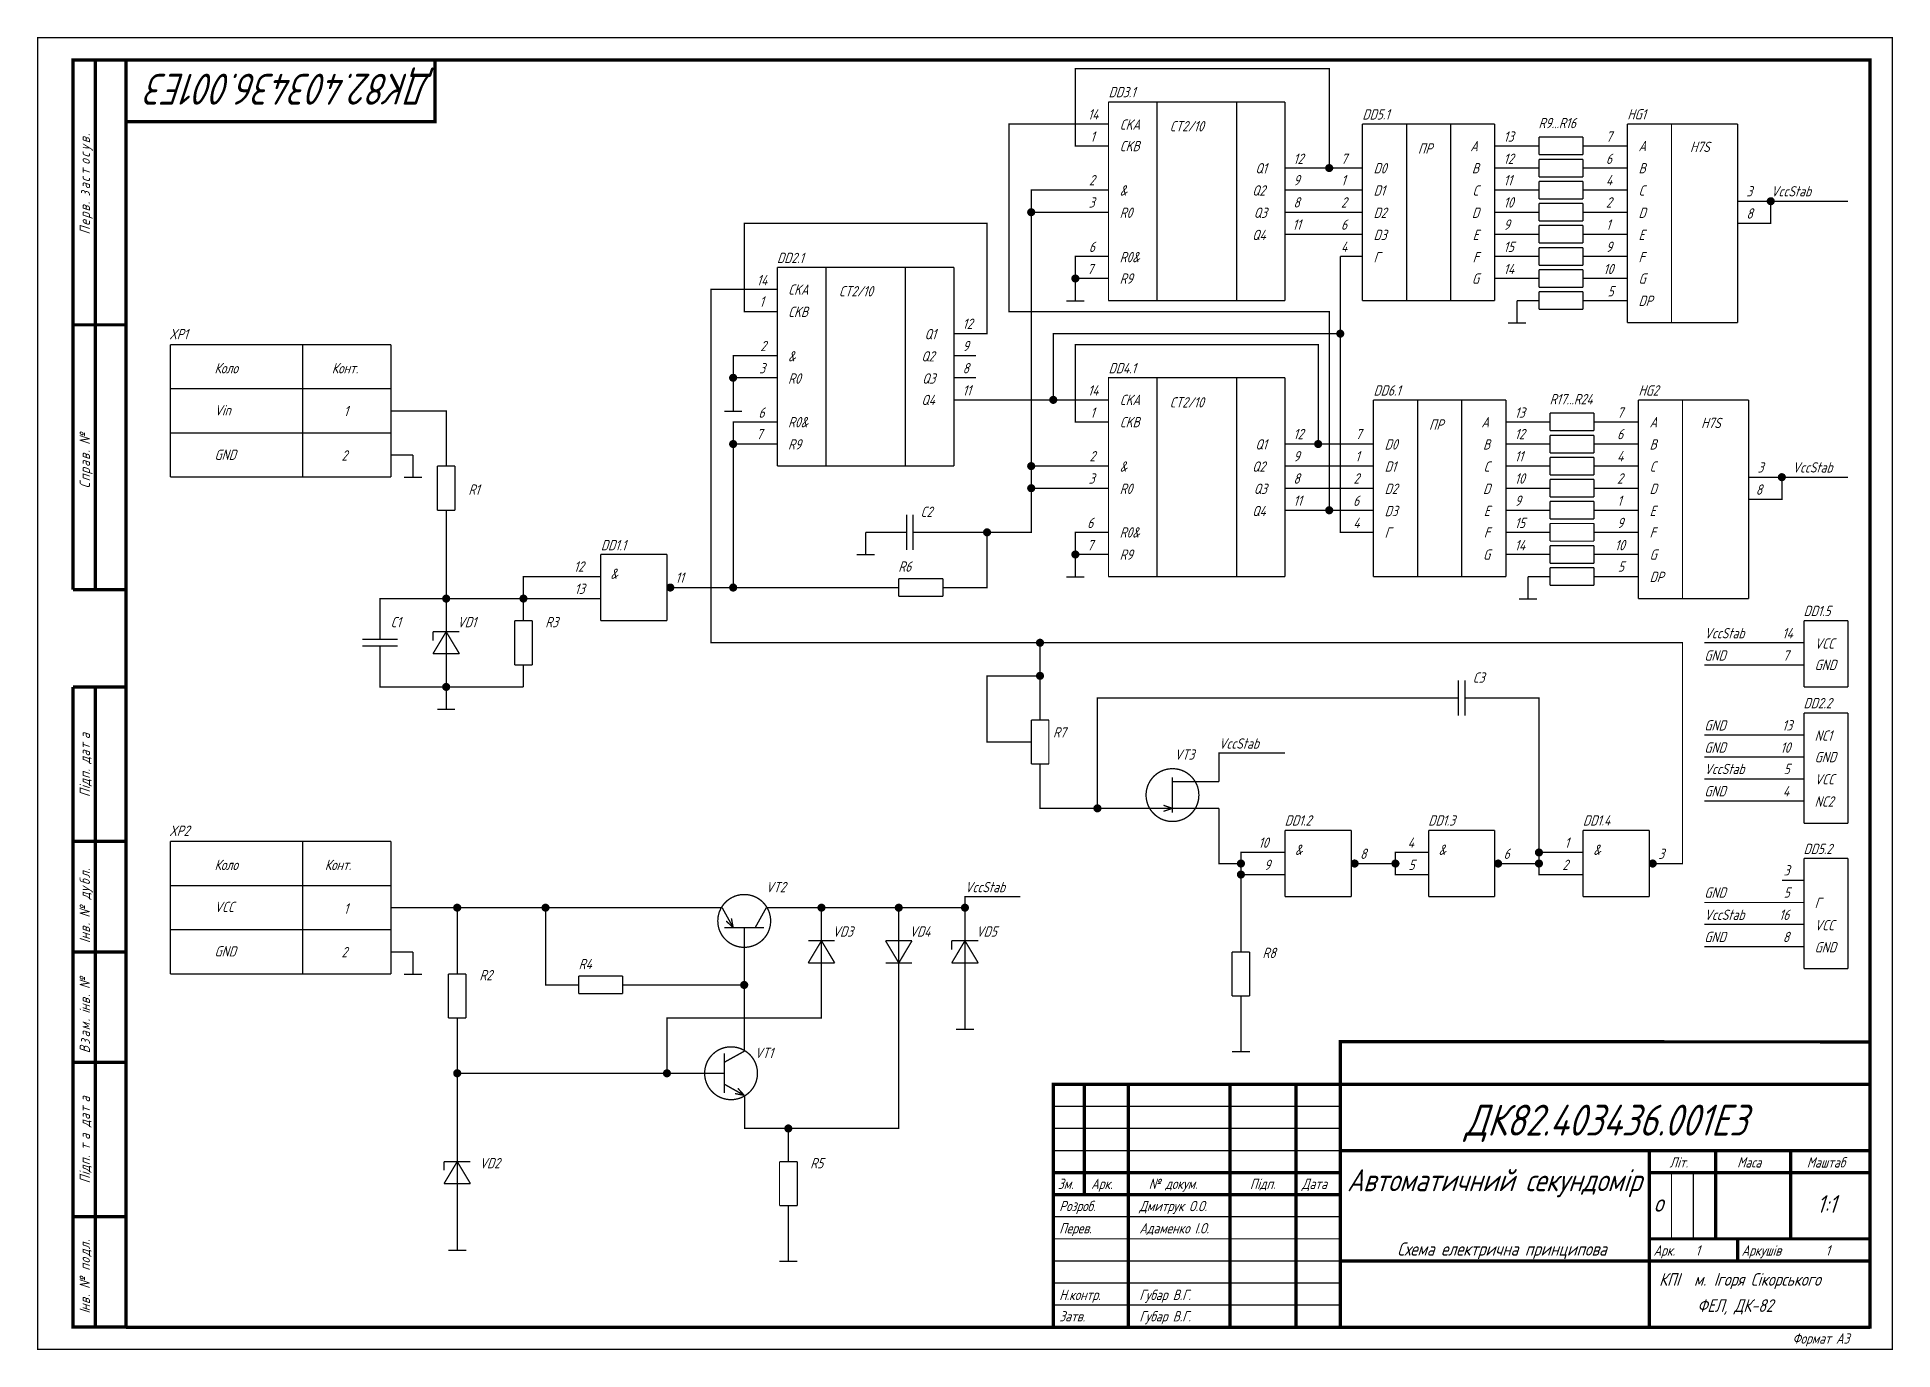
# Paper-space layout 'Layout1' of a CAD drawing. Header units: millimetres. Extents: x 0 to 420, y 0 to 297.
import ezdxf

# ---------------------------------------------------------------- set-up
doc = ezdxf.new("R2010")
doc.units = ezdxf.units.MM
doc.layers.add('Sheet', color=255, linetype='Continuous')
doc.styles.add('GOST', font='', dxfattribs={"oblique": 18})
doc.styles.get('GOST').set_extended_font_data('GOST type A')

psp = doc.layouts.get("Layout1")

# ---------------------------------------------------------------- texts
at = {"layer": 'Sheet', "style": 'GOST', "oblique": 18}
for s, height, rotation, p in [('ДК82.403436.001Е3', 7, 180, (89.41, 289.01)), ('в', 2.34, 90, (11.96, 273.25)), ('у', 2.34, 90, (11.96, 271.64)), ('.', 2.34, 90, (11.96, 274.87)), ('с', 2.34, 90, (11.96, 270.02)), ('о', 2.34, 90, (11.96, 268.4)), ('т', 2.34, 90, (11.96, 266.07)), ('с', 2.34, 90, (11.96, 264.45)), ('з', 2.34, 90, (11.96, 261.22)), ('а', 2.34, 90, (11.96, 262.83)), ('в', 2.34, 90, (11.96, 257.8)), ('р', 2.34, 90, (11.96, 256.19)), ('.', 2.34, 90, (11.96, 259.42)), ('П', 2.34, 90, (11.96, 252.59)), ('е', 2.34, 90, (11.96, 254.57)), ('№', 2.34, 90, (11.96, 204.98)), ('в', 2.34, 90, (11.96, 201.56)), ('.', 2.34, 90, (11.96, 203.18)), ('а', 2.34, 90, (11.96, 199.95)), ('р', 2.34, 90, (11.96, 198.33)), ('п', 2.34, 90, (11.96, 196.71)), ('С', 2.34, 90, (11.96, 195.1)), ('а', 2.34, 90, (11.96, 138.32)), ('т', 2.34, 90, (11.96, 135.98)), ('а', 2.34, 90, (11.96, 134.37)), ('д', 2.34, 90, (11.96, 132.75)), ('п', 2.34, 90, (11.96, 129.34)), ('.', 2.34, 90, (11.96, 130.95)), ('П', 2.34, 90, (11.96, 125.2)), ('і', 2.34, 90, (11.96, 127)), ('д', 2.34, 90, (11.96, 127.72)), ('б', 2.34, 90, (11.96, 105.26)), ('л', 2.34, 90, (11.96, 106.88)), ('у', 2.34, 90, (11.96, 103.64)), ('.', 2.34, 90, (11.96, 108.49)), ('№', 2.34, 90, (11.96, 97.89)), ('д', 2.34, 90, (11.96, 102.03)), ('І', 2.34, 90, (11.96, 92.14)), ('н', 2.34, 90, (11.96, 92.86)), ('в', 2.34, 90, (11.96, 94.48)), ('.', 2.34, 90, (11.96, 96.1)), ('№', 2.34, 90, (11.96, 81.72)), ('в', 2.34, 90, (11.96, 78.31)), ('.', 2.34, 90, (11.96, 79.93)), ('і', 2.34, 90, (11.96, 76.15)), ('н', 2.34, 90, (11.96, 76.69)), ('м', 2.34, 90, (11.96, 72.38)), ('а', 2.34, 90, (11.96, 70.76)), ('.', 2.34, 90, (11.96, 74.36)), ('В', 2.34, 90, (11.96, 67.17)), ('з', 2.34, 90, (11.96, 69.15)), ('а', 2.34, 90, (11.96, 56.03)), ('т', 2.34, 90, (11.96, 53.69)), ('а', 2.34, 90, (11.96, 52.08)), ('д', 2.34, 90, (11.96, 50.46)), ('а', 2.34, 90, (11.96, 47.58)), ('т', 2.34, 90, (11.96, 45.25)), ('п', 2.34, 90, (11.96, 41.83)), ('.', 2.34, 90, (11.96, 43.45)), ('П', 2.34, 90, (11.96, 37.7)), ('і', 2.34, 90, (11.96, 39.5)), ('д', 2.34, 90, (11.96, 40.22)), ('л', 2.34, 90, (11.96, 22.79)), ('д', 2.34, 90, (11.96, 21.17)), ('о', 2.34, 90, (11.96, 19.56)), ('.', 2.34, 90, (11.96, 24.41)), ('№', 2.34, 90, (11.96, 13.81)), ('п', 2.34, 90, (11.96, 17.94)), ('І', 2.34, 90, (11.96, 8.24)), ('н', 2.34, 90, (11.96, 8.77)), ('в', 2.34, 90, (11.96, 10.39)), ('.', 2.34, 90, (11.96, 12.01))]:
    psp.add_text(s, height=height, rotation=rotation, dxfattribs=at).set_placement(p)
for s, height, p in [('DD3.1', 2.336, (242.62, 283.68)), ('14', 2.336, (237.94, 278.64)), ('CKA', 2.336, (245.13, 276.31)), ('CT2/10', 2.336, (256.45, 275.95)), ('DD5.1', 2.336, (300.1, 278.64)), ('R9...R16', 2.336, (339.98, 276.67)), ('HG1', 2.336, (360.1, 278.64)), ('1', 2.34, (238.49, 273.61)), ('CKB', 2.336, (245.13, 271.46)), ('ПР', 2.336, (312.68, 270.92)), ('А', 2.34, (324.54, 271.46)), ('13', 2.336, (332.08, 273.61)), ('7', 2.34, (355.25, 273.61)), ('A', 2.34, (362.62, 271.46)), ('H7S', 2.336, (374.3, 271.28)), ('12', 2.336, (284.48, 268.58)), ('7', 2.34, (295.25, 268.58)), ('12', 2.336, (332.08, 268.58)), ('6', 2.34, (355.25, 268.58)), ('2', 2.34, (238.18, 263.73)), ('Q1', 2.336, (275.85, 266.43)), ('9', 2.34, (284.48, 263.73)), ('1', 2.34, (295.31, 263.73)), ('D0', 2.336, (302.62, 266.43)), ('B', 2.34, (324.89, 266.43)), ('11', 2.336, (332.08, 263.73)), ('4', 2.34, (355.25, 263.73)), ('B', 2.34, (362.62, 266.43)), ('3', 2.34, (238.13, 258.7)), ('&', 2.34, (245.13, 261.4)), ('Q2', 2.336, (275.13, 261.4)), ('8', 2.34, (284.48, 258.7)), ('2', 2.34, (295.25, 258.7)), ('D1', 2.336, (302.62, 261.4)), ('С', 2.34, (325.07, 261.4)), ('10', 2.336, (332.08, 258.7)), ('2', 2.34, (355.25, 258.7)), ('C', 2.34, (362.62, 261.4)), ('3', 2.34, (387.05, 261.22)), ('VccStab', 2.336, (392.62, 261.22)), ('R0', 2.336, (245.13, 256.36)), ('Q3', 2.336, (275.49, 256.36)), ('D2', 2.336, (302.62, 256.36)), ('D', 2.34, (324.89, 256.36)), ('D', 2.34, (362.62, 256.36)), ('8', 2.34, (387.05, 256.19)), ('Q4', 2.336, (275.13, 251.33)), ('11', 2.336, (284.26, 253.67)), ('6', 2.34, (295.25, 253.67)), ('D3', 2.336, (302.62, 251.33)), ('E', 2.34, (325.07, 251.33)), ('9', 2.34, (332.08, 253.67)), ('1', 2.34, (355.29, 253.67)), ('E', 2.34, (362.62, 251.33)), ('DD2.1', 2.336, (167.53, 246.12)), ('6', 2.34, (238.16, 248.64)), ('R0&', 2.336, (245.13, 246.3)), ('4', 2.34, (295.25, 248.64)), ('Г', 2.34, (302.62, 246.3)), ('F', 2.34, (325.07, 246.3)), ('15', 2.336, (332.08, 248.64)), ('9', 2.34, (355.25, 248.64)), ('F', 2.34, (362.62, 246.3)), ('7', 2.34, (237.77, 243.61)), ('R9', 2.336, (245.13, 241.45)), ('G', 2.34, (324.89, 241.45)), ('14', 2.336, (332.08, 243.61)), ('10', 2.336, (354.67, 243.61)), ('G', 2.34, (362.62, 241.45)), ('14', 2.336, (162.97, 241.09)), ('CKA', 2.336, (170.04, 238.94)), ('CT2/10', 2.336, (181.54, 238.58)), ('5', 2.34, (355.61, 238.58)), ('1', 2.34, (163.58, 236.24)), ('CKB', 2.336, (170.04, 233.91)), ('DP', 2.336, (362.62, 236.42)), ('XP1', 2.336, (29.92, 228.87)), ('Q1', 2.336, (200.94, 228.87)), ('12', 2.336, (209.57, 231.21)), ('2', 2.34, (163.75, 226.18)), ('9', 2.34, (209.57, 226.18)), ('Коло', 2.336, (40.16, 221.15)), ('Конт.', 2.336, (66.72, 221.15)), ('3', 2.34, (163.5, 221.15)), ('&', 2.34, (170.04, 223.84)), ('Q2', 2.336, (200.22, 223.84)), ('8', 2.34, (209.57, 221.15)), ('DD4.1', 2.336, (242.62, 221.15)), ('R0', 2.336, (170.04, 218.81)), ('Q3', 2.336, (200.4, 218.81)), ('Q4', 2.336, (200.22, 213.96)), ('11', 2.336, (209.57, 216.12)), ('14', 2.336, (237.95, 216.12)), ('CKA', 2.336, (245.13, 213.96)), ('CT2/10', 2.336, (256.45, 213.42)), ('DD6.1', 2.336, (302.62, 216.12)), ('R17...R24', 2.336, (342.5, 214.14)), ('HG2', 2.336, (362.62, 216.12)), ('Vin', 2.336, (40.16, 211.63)), ('1', 2.34, (69.45, 211.45)), ('6', 2.34, (163.33, 211.09)), ('R0&', 2.336, (170.04, 208.93)), ('1', 2.34, (238.49, 211.09)), ('CKB', 2.336, (245.13, 208.93)), ('ПР', 2.336, (315.19, 208.39)), ('А', 2.34, (327.05, 208.93)), ('13', 2.336, (334.6, 211.09)), ('7', 2.34, (357.77, 211.09)), ('A', 2.34, (365.13, 208.93)), ('H7S', 2.336, (376.81, 208.75)), ('7', 2.34, (162.86, 206.24)), ('R9', 2.336, (170.04, 203.9)), ('Q1', 2.336, (275.85, 203.9)), ('12', 2.336, (284.48, 206.24)), ('7', 2.34, (298.54, 206.24)), ('D0', 2.336, (305.13, 203.9)), ('B', 2.34, (327.41, 203.9)), ('12', 2.336, (334.6, 206.24)), ('6', 2.34, (357.77, 206.24)), ('B', 2.34, (365.13, 203.9)), ('GND', 2.336, (40.16, 201.56)), ('2', 2.34, (68.91, 201.38)), ('2', 2.34, (238.29, 201.21)), ('9', 2.34, (284.48, 201.21)), ('1', 2.34, (298.49, 201.21)), ('11', 2.336, (334.6, 201.21)), ('4', 2.34, (357.77, 201.21)), ('3', 2.34, (238.13, 196.17)), ('&', 2.34, (245.13, 198.87)), ('Q2', 2.336, (275.13, 198.87)), ('8', 2.34, (284.48, 196.17)), ('2', 2.34, (298.07, 196.17)), ('D1', 2.336, (305.13, 198.87)), ('С', 2.34, (327.59, 198.87)), ('10', 2.336, (334.6, 196.17)), ('2', 2.34, (357.77, 196.17)), ('C', 2.34, (365.13, 198.87)), ('3', 2.34, (389.57, 198.69)), ('VccStab', 2.336, (397.47, 198.69)), ('R1', 2.336, (97.65, 193.66)), ('R0', 2.336, (245.13, 193.84)), ('Q3', 2.336, (275.49, 193.84)), ('11', 2.336, (284.48, 191.14)), ('6', 2.34, (297.99, 191.14)), ('D2', 2.336, (305.13, 193.84)), ('D', 2.34, (327.41, 193.84)), ('9', 2.34, (334.6, 191.14)), ('1', 2.34, (357.83, 191.14)), ('D', 2.34, (365.13, 193.84)), ('8', 2.34, (389.18, 193.66)), ('C2', 2.336, (200.04, 188.63)), ('Q4', 2.336, (275.13, 188.81)), ('D3', 2.336, (305.13, 188.81)), ('E', 2.34, (327.59, 188.81)), ('E', 2.34, (365.13, 188.81)), ('6', 2.34, (237.77, 186.11)), ('R0&', 2.336, (245.13, 183.96)), ('4', 2.34, (298.04, 186.11)), ('Г', 2.34, (305.13, 183.96)), ('F', 2.34, (327.59, 183.96)), ('15', 2.336, (334.6, 186.11)), ('9', 2.34, (357.77, 186.11)), ('F', 2.34, (365.13, 183.96)), ('DD1.1', 2.336, (127.65, 181.08)), ('7', 2.34, (237.77, 181.08)), ('R9', 2.336, (245.13, 178.93)), ('G', 2.34, (327.41, 178.93)), ('14', 2.336, (334.6, 181.08)), ('10', 2.336, (357.27, 181.08)), ('G', 2.34, (365.13, 178.93)), ('12', 2.336, (121.54, 176.23)), ('&', 2.34, (129.8, 174.61)), ('R6', 2.336, (195.01, 176.23)), ('5', 2.34, (357.95, 176.23)), ('13', 2.336, (121.72, 171.2)), ('11', 2.336, (144.54, 173.72)), ('DP', 2.336, (365.13, 173.89)), ('DD1.5', 2.336, (399.98, 166.17)), ('C1', 2.336, (80.04, 163.65)), ('VD1', 2.336, (95.13, 163.65)), ('R3', 2.336, (115.07, 163.65)), ('VccStab', 2.336, (377.53, 161.14)), ('14', 2.336, (395.19, 161.14)), ('VCC', 2.336, (402.5, 158.8)), ('GND', 2.336, (377.53, 156.11)), ('7', 2.34, (395.31, 156.11)), ('GND', 2.336, (402.5, 153.95)), ('C3', 2.336, (325.07, 151.08)), ('DD2.2', 2.336, (399.98, 145.3)), ('R7', 2.336, (230.04, 138.68)), ('GND', 2.336, (377.53, 140.27)), ('13', 2.336, (395.16, 140.27)), ('NC1', 2.336, (402.5, 137.94)), ('VT3', 2.336, (257.53, 133.65)), ('VccStab', 2.336, (267.59, 136.16)), ('GND', 2.336, (377.53, 135.24)), ('10', 2.336, (394.76, 135.24)), ('GND', 2.336, (402.5, 133.09)), ('VccStab', 2.336, (377.53, 130.39)), ('5', 2.34, (395.49, 130.39)), ('VCC', 2.336, (402.5, 128.05)), ('GND', 2.336, (377.53, 125.36)), ('4', 2.34, (395.31, 125.36)), ('NC2', 2.336, (402.5, 123.02)), ('XP2', 2.336, (29.92, 116.4)), ('DD1.2', 2.336, (282.5, 118.74)), ('DD1.3', 2.336, (315.01, 118.74)), ('DD1.4', 2.336, (350.04, 118.74)), ('10', 2.336, (276.57, 113.7)), ('&', 2.34, (284.83, 112.09)), ('8', 2.34, (299.57, 111.19)), ('4', 2.34, (310.34, 113.7)), ('&', 2.34, (317.35, 112.09)), ('6', 2.34, (332.08, 111.19)), ('1', 2.34, (345.91, 113.7)), ('&', 2.34, (352.38, 112.09)), ('3', 2.34, (367.11, 111.19)), ('DD5.2', 2.336, (399.98, 112.28)), ('Коло', 2.336, (40.16, 108.67)), ('Конт.', 2.336, (65.13, 108.67)), ('9', 2.34, (277.83, 108.67)), ('5', 2.34, (310.52, 108.67)), ('2', 2.34, (345.37, 108.67)), ('3', 2.34, (395.49, 107.43)), ('VT2', 2.336, (165.01, 103.64)), ('VccStab', 2.336, (210.1, 103.64)), ('VCC', 2.336, (40.16, 99.15)), ('1', 2.34, (69.45, 98.79)), ('GND', 2.336, (377.53, 102.4)), ('5', 2.34, (395.49, 102.4)), ('Г', 2.34, (402.5, 100.06)), ('VccStab', 2.336, (377.53, 97.37)), ('16', 2.336, (394.46, 97.37)), ('VCC', 2.336, (402.5, 95.03)), ('VD3', 2.336, (180.1, 93.58)), ('VD4', 2.336, (197.53, 93.58)), ('VD5', 2.336, (212.62, 93.58)), ('GND', 2.336, (377.53, 92.34)), ('8', 2.34, (395.31, 92.34)), ('GND', 2.336, (40.16, 89.09)), ('2', 2.34, (68.91, 88.91)), ('R4', 2.336, (122.62, 86.21)), ('R8', 2.336, (277.47, 88.73)), ('GND', 2.336, (402.5, 90)), ('R2', 2.336, (100.16, 83.7)), ('VT1', 2.336, (162.5, 66.09)), ('ДК82.403436.001Е3', 7, (323.26, 48.53)), ('VD2', 2.336, (100.16, 41.12)), ('R5', 2.336, (175.07, 41.12)), ('Літ.', 2.336, (369.64, 41.3)), ('Маса', 2.336, (384.95, 41.3)), ('Маштаб', 2.336, (400.72, 41.3)), ('Зм.', 2.336, (231.13, 36.44)), ('Арк.', 2.336, (238.67, 36.44)), ('№ докум.', 2.336, (251.71, 36.44)), ('Підп.', 2.336, (274.62, 36.44)), ('Дата', 2.336, (286.39, 36.44)), ('Автоматичний секундомір', 5, (296.63, 35.93)), ('Розроб.', 2.336, (231.45, 31.41)), ('Дмитрук О.О.', 2.3358, (249.59, 31.41)), ('о', 4, (366.09, 31.27)), ('1:1', 4, (403.04, 31.05)), ('Перев.', 2.336, (231.45, 26.38)), ('Адаменко І.О.', 2.3358, (249.59, 26.38)), ('Схема електрична принципова', 3, (307.98, 21.35)), ('Арк.', 2.336, (366.03, 21.35)), ('1', 2.34, (375.55, 21.35)), ('Аркушів', 2.336, (385.97, 21.35)), ('1', 2.34, (405.01, 21.35)), ('КПІ', 2.875, (367.29, 14.52)), ('І', 2.87, (379.69, 14.52)), ('горя Сікорського', 2.8748, (380.4, 14.52)), ('Н.контр.', 2.336, (231.45, 11.29)), ('Губар В.Г.', 2.336, (249.59, 11.29)), ('м. ', 2.875, (375.19, 14.52)), ('Затв.', 2.336, (231.45, 6.44)), ('Губар В.Г.', 2.336, (249.59, 6.44)), ('ФЕЛ, ДК-82', 2.875, (375.91, 8.6)), ('ALTIUM GOSTBOM2.0 KEV', 0.3593, (10.16, 5)), ('Формат А3', 2.336, (397.47, 1.41))]:
    psp.add_text(s, height=height, dxfattribs=at).set_placement(p)

# ---------------------------------------------------------------- linework, layer by layer
at = {"layer": 'Sheet'}
for points, const_width in [([(0.15, 297.15), (420.08, 297.15), (420.08, 0.15), (0.15, 0.15), (0.15, 297.15)], 0.3), ([(0.15, 297.15), (0.15, 0.15), (420.08, 0.15), (420.08, 297.15), (0.15, 297.15), (0.15, 297.15)], 0.0991), ([(0.15, 297.15), (0.15, 0.15), (420.08, 0.15), (420.08, 297.15), (0.15, 297.15), (0.15, 297.15)], 0.0991)]:
    psp.add_lwpolyline(points, close=True, dxfattribs=dict(at, const_width=const_width))
for points, const_width in [([(8.14, 292.14), (7.77, 292.14), (20.15, 292.14)], 0.749), ([(8.14, 172.14), (8.14, 292.14)], 0.749), ([(13.15, 172.14), (13.15, 292.14)], 0.749), ([(20.15, 292.14), (20.15, 5.15)], 0.749), ([(20.16, 292.14), (415.07, 292.14)], 0.749), ([(90.13, 278.15), (90.13, 277.77), (90.13, 292.14)], 0.749), ([(287.6, 267.65), (292.59, 267.65), (292.59, 290.14), (235.11, 290.14), (235.11, 272.65), (237.6, 272.65)], 0.3), ([(415.07, 292.14), (415.07, 292.51), (415.07, 4.77)], 0.749), ([(242.61, 237.65), (242.61, 282.64)], 0.3), ([(282.6, 282.64), (242.61, 282.64)], 0.3), ([(253.6, 282.64), (253.6, 237.65)], 0.3), ([(271.6, 282.64), (271.6, 237.65)], 0.3), ([(282.6, 237.65), (282.6, 282.64)], 0.3), ([(20.15, 278.15), (90.13, 278.15)], 0.749), ([(292.59, 190.14), (292.59, 235.14), (220.11, 235.14), (220.11, 277.64), (237.6, 277.64)], 0.3), ([(242.61, 277.64), (237.6, 277.64)], 0.3), ([(300.09, 237.65), (300.09, 277.64)], 0.3), ([(300.09, 277.64), (322.09, 277.64)], 0.3), ([(310.1, 277.64), (310.1, 237.65)], 0.3), ([(320.09, 277.64), (320.09, 237.65)], 0.3), ([(322.09, 277.64), (330.09, 277.64)], 0.3), ([(330.09, 277.64), (330.09, 237.65)], 0.3), ([(360.08, 232.65), (360.08, 277.64)], 0.3), ([(360.08, 277.63), (370.1, 277.63)], 0.3), ([(370.1, 277.63), (370.1, 232.65)], 0.3), ([(370.1, 277.63), (385.07, 277.63)], 0.3), ([(385.07, 277.63), (385.07, 232.65)], 0.3), ([(340.09, 272.65), (340.09, 274.65)], 0.3), ([(340.09, 274.65), (350.09, 274.65)], 0.3), ([(350.09, 274.65), (350.09, 270.65)], 0.3), ([(242.61, 272.65), (237.6, 272.65)], 0.3), ([(330.09, 272.65), (335.09, 272.65)], 0.3), ([(340.09, 272.65), (335.09, 272.65)], 0.3), ([(340.09, 270.65), (340.09, 272.65)], 0.3), ([(350.09, 270.65), (340.09, 270.65)], 0.3), ([(340.09, 267.65), (340.09, 269.65)], 0.3), ([(340.09, 269.65), (350.09, 269.65)], 0.3), ([(350.09, 272.65), (355.09, 272.65)], 0.3), ([(350.09, 269.65), (350.09, 265.64)], 0.3), ([(360.08, 272.65), (355.09, 272.65)], 0.3), ([(282.6, 267.65), (287.6, 267.65)], 0.3), ([(291.83, 267.65), (291.83, 267.68), (291.83, 267.73), (291.84, 267.76), (291.84, 267.81), (291.85, 267.84), (291.86, 267.88), (291.87, 267.91), (291.89, 267.94), (291.91, 267.98), (291.92, 268.01), (291.94, 268.04), (291.96, 268.07), (291.99, 268.1), (292.01, 268.13), (292.03, 268.16), (292.05, 268.18), (292.08, 268.21), (292.11, 268.23), (292.14, 268.26), (292.17, 268.28), (292.2, 268.29), (292.23, 268.31), (292.27, 268.32), (292.3, 268.35), (292.33, 268.36), (292.37, 268.37), (292.4, 268.38), (292.44, 268.39), (292.48, 268.39), (292.51, 268.4), (292.56, 268.4), (292.59, 268.4)], 0.3), ([(291.83, 267.65), (291.83, 267.68), (291.83, 267.73), (291.84, 267.76), (291.84, 267.81), (291.85, 267.84), (291.86, 267.88), (291.87, 267.91), (291.89, 267.94), (291.91, 267.98), (291.92, 268.01), (291.94, 268.04), (291.96, 268.07), (291.99, 268.1), (292.01, 268.13), (292.03, 268.16), (292.05, 268.18), (292.08, 268.21), (292.11, 268.23), (292.14, 268.26), (292.17, 268.28), (292.2, 268.29), (292.23, 268.31), (292.27, 268.32), (292.3, 268.35), (292.33, 268.36), (292.37, 268.37), (292.4, 268.38), (292.44, 268.39), (292.48, 268.39), (292.51, 268.4), (292.56, 268.4), (292.59, 268.4)], 0.3), ([(291.83, 267.65), (291.83, 267.68), (291.83, 267.73), (291.84, 267.76), (291.84, 267.81), (291.85, 267.84), (291.86, 267.88), (291.87, 267.91), (291.89, 267.94), (291.91, 267.98), (291.92, 268.01), (291.94, 268.04), (291.96, 268.07), (291.99, 268.1), (292.01, 268.13), (292.03, 268.16), (292.05, 268.18), (292.08, 268.21), (292.11, 268.23), (292.14, 268.26), (292.17, 268.28), (292.2, 268.29), (292.23, 268.31), (292.27, 268.32), (292.3, 268.35), (292.33, 268.36), (292.37, 268.37), (292.4, 268.38), (292.44, 268.39), (292.48, 268.39), (292.51, 268.4), (292.56, 268.4), (292.59, 268.4)], 0.3), ([(291.83, 267.65), (291.83, 267.68), (291.83, 267.73), (291.84, 267.76), (291.84, 267.81), (291.85, 267.84), (291.86, 267.88), (291.87, 267.91), (291.89, 267.94), (291.91, 267.98), (291.92, 268.01), (291.94, 268.04), (291.96, 268.07), (291.99, 268.1), (292.01, 268.13), (292.03, 268.16), (292.05, 268.18), (292.08, 268.21), (292.11, 268.23), (292.14, 268.26), (292.17, 268.28), (292.2, 268.29), (292.23, 268.31), (292.27, 268.32), (292.3, 268.35), (292.33, 268.36), (292.37, 268.37), (292.4, 268.38), (292.44, 268.39), (292.48, 268.39), (292.51, 268.4), (292.56, 268.4), (292.59, 268.4)], 0.3), ([(292.59, 266.89), (292.56, 266.89), (292.51, 266.89), (292.48, 266.9), (292.44, 266.9), (292.4, 266.91), (292.37, 266.92), (292.33, 266.93), (292.3, 266.94), (292.27, 266.97), (292.23, 266.98), (292.2, 267), (292.17, 267.01), (292.14, 267.03), (292.11, 267.06), (292.08, 267.09), (292.05, 267.11), (292.03, 267.13), (292.01, 267.17), (291.99, 267.19), (291.96, 267.22), (291.94, 267.26), (291.92, 267.28), (291.91, 267.31), (291.89, 267.35), (291.87, 267.38), (291.86, 267.43), (291.85, 267.46), (291.84, 267.49), (291.84, 267.54), (291.83, 267.57), (291.83, 267.61), (291.83, 267.65)], 0.3), ([(291.83, 267.65), (291.83, 267.65)], 0.3), ([(292.59, 266.89), (292.56, 266.89), (292.51, 266.89), (292.48, 266.9), (292.44, 266.9), (292.4, 266.91), (292.37, 266.92), (292.33, 266.93), (292.3, 266.94), (292.27, 266.97), (292.23, 266.98), (292.2, 267), (292.17, 267.01), (292.14, 267.03), (292.11, 267.06), (292.08, 267.09), (292.05, 267.11), (292.03, 267.13), (292.01, 267.17), (291.99, 267.19), (291.96, 267.22), (291.94, 267.26), (291.92, 267.28), (291.91, 267.31), (291.89, 267.35), (291.87, 267.38), (291.86, 267.43), (291.85, 267.46), (291.84, 267.49), (291.84, 267.54), (291.83, 267.57), (291.83, 267.61), (291.83, 267.65)], 0.3), ([(291.83, 267.65), (291.83, 267.65)], 0.3), ([(292.59, 266.89), (292.56, 266.89), (292.51, 266.89), (292.48, 266.9), (292.44, 266.9), (292.4, 266.91), (292.37, 266.92), (292.33, 266.93), (292.3, 266.94), (292.27, 266.97), (292.23, 266.98), (292.2, 267), (292.17, 267.01), (292.14, 267.03), (292.11, 267.06), (292.08, 267.09), (292.05, 267.11), (292.03, 267.13), (292.01, 267.17), (291.99, 267.19), (291.96, 267.22), (291.94, 267.26), (291.92, 267.28), (291.91, 267.31), (291.89, 267.35), (291.87, 267.38), (291.86, 267.43), (291.85, 267.46), (291.84, 267.49), (291.84, 267.54), (291.83, 267.57), (291.83, 267.61), (291.83, 267.65)], 0.3), ([(291.83, 267.65), (291.83, 267.65)], 0.3), ([(292.59, 266.89), (292.56, 266.89), (292.51, 266.89), (292.48, 266.9), (292.44, 266.9), (292.4, 266.91), (292.37, 266.92), (292.33, 266.93), (292.3, 266.94), (292.27, 266.97), (292.23, 266.98), (292.2, 267), (292.17, 267.01), (292.14, 267.03), (292.11, 267.06), (292.08, 267.09), (292.05, 267.11), (292.03, 267.13), (292.01, 267.17), (291.99, 267.19), (291.96, 267.22), (291.94, 267.26), (291.92, 267.28), (291.91, 267.31), (291.89, 267.35), (291.87, 267.38), (291.86, 267.43), (291.85, 267.46), (291.84, 267.49), (291.84, 267.54), (291.83, 267.57), (291.83, 267.61), (291.83, 267.65)], 0.3), ([(291.83, 267.65), (291.83, 267.65)], 0.3), ([(291.83, 267.65), (291.83, 267.68), (291.83, 267.73), (291.84, 267.76), (291.84, 267.81), (291.85, 267.84), (291.86, 267.88), (291.87, 267.91), (291.89, 267.94), (291.91, 267.98), (291.92, 268.01), (291.94, 268.04), (291.96, 268.07), (291.99, 268.1), (292.01, 268.13), (292.03, 268.16), (292.05, 268.18), (292.08, 268.21), (292.11, 268.23), (292.14, 268.26), (292.17, 268.28), (292.2, 268.29), (292.23, 268.31), (292.27, 268.32), (292.3, 268.35), (292.33, 268.36), (292.37, 268.37), (292.4, 268.38), (292.44, 268.39), (292.48, 268.39), (292.51, 268.4), (292.56, 268.4), (292.59, 268.4)], 0.0991), ([(291.83, 267.65), (291.83, 267.68), (291.83, 267.73), (291.84, 267.76), (291.84, 267.81), (291.85, 267.84), (291.86, 267.88), (291.87, 267.91), (291.89, 267.94), (291.91, 267.98), (291.92, 268.01), (291.94, 268.04), (291.96, 268.07), (291.99, 268.1), (292.01, 268.13), (292.03, 268.16), (292.05, 268.18), (292.08, 268.21), (292.11, 268.23), (292.14, 268.26), (292.17, 268.28), (292.2, 268.29), (292.23, 268.31), (292.27, 268.32), (292.3, 268.35), (292.33, 268.36), (292.37, 268.37), (292.4, 268.38), (292.44, 268.39), (292.48, 268.39), (292.51, 268.4), (292.56, 268.4), (292.59, 268.4)], 0.0991), ([(291.83, 267.65), (291.83, 267.68), (291.83, 267.73), (291.84, 267.76), (291.84, 267.81), (291.85, 267.84), (291.86, 267.88), (291.87, 267.91), (291.89, 267.94), (291.91, 267.98), (291.92, 268.01), (291.94, 268.04), (291.96, 268.07), (291.99, 268.1), (292.01, 268.13), (292.03, 268.16), (292.05, 268.18), (292.08, 268.21), (292.11, 268.23), (292.14, 268.26), (292.17, 268.28), (292.2, 268.29), (292.23, 268.31), (292.27, 268.32), (292.3, 268.35), (292.33, 268.36), (292.37, 268.37), (292.4, 268.38), (292.44, 268.39), (292.48, 268.39), (292.51, 268.4), (292.56, 268.4), (292.59, 268.4)], 0.0991), ([(291.83, 267.65), (291.83, 267.68), (291.83, 267.73), (291.84, 267.76), (291.84, 267.81), (291.85, 267.84), (291.86, 267.88), (291.87, 267.91), (291.89, 267.94), (291.91, 267.98), (291.92, 268.01), (291.94, 268.04), (291.96, 268.07), (291.99, 268.1), (292.01, 268.13), (292.03, 268.16), (292.05, 268.18), (292.08, 268.21), (292.11, 268.23), (292.14, 268.26), (292.17, 268.28), (292.2, 268.29), (292.23, 268.31), (292.27, 268.32), (292.3, 268.35), (292.33, 268.36), (292.37, 268.37), (292.4, 268.38), (292.44, 268.39), (292.48, 268.39), (292.51, 268.4), (292.56, 268.4), (292.59, 268.4)], 0.0991), ([(292.59, 266.89), (292.56, 266.89), (292.51, 266.89), (292.48, 266.9), (292.44, 266.9), (292.4, 266.91), (292.37, 266.92), (292.33, 266.93), (292.3, 266.94), (292.27, 266.97), (292.23, 266.98), (292.2, 267), (292.17, 267.01), (292.14, 267.03), (292.11, 267.06), (292.08, 267.09), (292.05, 267.11), (292.03, 267.13), (292.01, 267.17), (291.99, 267.19), (291.96, 267.22), (291.94, 267.26), (291.92, 267.28), (291.91, 267.31), (291.89, 267.35), (291.87, 267.38), (291.86, 267.43), (291.85, 267.46), (291.84, 267.49), (291.84, 267.54), (291.83, 267.57), (291.83, 267.61), (291.83, 267.65)], 0.0991), ([(291.83, 267.65), (291.83, 267.65)], 0.0991), ([(292.59, 266.89), (292.56, 266.89), (292.51, 266.89), (292.48, 266.9), (292.44, 266.9), (292.4, 266.91), (292.37, 266.92), (292.33, 266.93), (292.3, 266.94), (292.27, 266.97), (292.23, 266.98), (292.2, 267), (292.17, 267.01), (292.14, 267.03), (292.11, 267.06), (292.08, 267.09), (292.05, 267.11), (292.03, 267.13), (292.01, 267.17), (291.99, 267.19), (291.96, 267.22), (291.94, 267.26), (291.92, 267.28), (291.91, 267.31), (291.89, 267.35), (291.87, 267.38), (291.86, 267.43), (291.85, 267.46), (291.84, 267.49), (291.84, 267.54), (291.83, 267.57), (291.83, 267.61), (291.83, 267.65)], 0.0991), ([(291.83, 267.65), (291.83, 267.65)], 0.0991), ([(292.59, 266.89), (292.56, 266.89), (292.51, 266.89), (292.48, 266.9), (292.44, 266.9), (292.4, 266.91), (292.37, 266.92), (292.33, 266.93), (292.3, 266.94), (292.27, 266.97), (292.23, 266.98), (292.2, 267), (292.17, 267.01), (292.14, 267.03), (292.11, 267.06), (292.08, 267.09), (292.05, 267.11), (292.03, 267.13), (292.01, 267.17), (291.99, 267.19), (291.96, 267.22), (291.94, 267.26), (291.92, 267.28), (291.91, 267.31), (291.89, 267.35), (291.87, 267.38), (291.86, 267.43), (291.85, 267.46), (291.84, 267.49), (291.84, 267.54), (291.83, 267.57), (291.83, 267.61), (291.83, 267.65)], 0.0991), ([(291.83, 267.65), (291.83, 267.65)], 0.0991), ([(292.59, 266.89), (292.56, 266.89), (292.51, 266.89), (292.48, 266.9), (292.44, 266.9), (292.4, 266.91), (292.37, 266.92), (292.33, 266.93), (292.3, 266.94), (292.27, 266.97), (292.23, 266.98), (292.2, 267), (292.17, 267.01), (292.14, 267.03), (292.11, 267.06), (292.08, 267.09), (292.05, 267.11), (292.03, 267.13), (292.01, 267.17), (291.99, 267.19), (291.96, 267.22), (291.94, 267.26), (291.92, 267.28), (291.91, 267.31), (291.89, 267.35), (291.87, 267.38), (291.86, 267.43), (291.85, 267.46), (291.84, 267.49), (291.84, 267.54), (291.83, 267.57), (291.83, 267.61), (291.83, 267.65)], 0.0991), ([(291.83, 267.65), (291.83, 267.65)], 0.0991), ([(292.59, 268.4), (292.59, 268.4)], 0.3), ([(292.59, 268.4), (292.64, 268.4), (292.67, 268.4), (292.71, 268.39), (292.75, 268.39), (292.78, 268.38), (292.82, 268.37), (292.86, 268.36), (292.9, 268.35), (292.93, 268.32), (292.96, 268.31), (292.99, 268.29), (293.02, 268.28), (293.05, 268.26), (293.08, 268.23), (293.11, 268.21), (293.13, 268.18), (293.15, 268.16), (293.19, 268.13), (293.21, 268.1), (293.23, 268.07), (293.24, 268.04), (293.27, 268.01), (293.28, 267.98), (293.3, 267.94), (293.31, 267.91), (293.32, 267.88), (293.33, 267.84), (293.35, 267.81), (293.35, 267.76), (293.36, 267.73), (293.36, 267.68), (293.36, 267.65)], 0.3), ([(292.59, 268.4), (292.59, 268.4)], 0.3), ([(292.59, 268.4), (292.64, 268.4), (292.67, 268.4), (292.71, 268.39), (292.75, 268.39), (292.78, 268.38), (292.82, 268.37), (292.86, 268.36), (292.9, 268.35), (292.93, 268.32), (292.96, 268.31), (292.99, 268.29), (293.02, 268.28), (293.05, 268.26), (293.08, 268.23), (293.11, 268.21), (293.13, 268.18), (293.15, 268.16), (293.19, 268.13), (293.21, 268.1), (293.23, 268.07), (293.24, 268.04), (293.27, 268.01), (293.28, 267.98), (293.3, 267.94), (293.31, 267.91), (293.32, 267.88), (293.33, 267.84), (293.35, 267.81), (293.35, 267.76), (293.36, 267.73), (293.36, 267.68), (293.36, 267.65)], 0.3), ([(292.59, 268.4), (292.59, 268.4)], 0.3), ([(292.59, 268.4), (292.64, 268.4), (292.67, 268.4), (292.71, 268.39), (292.75, 268.39), (292.78, 268.38), (292.82, 268.37), (292.86, 268.36), (292.9, 268.35), (292.93, 268.32), (292.96, 268.31), (292.99, 268.29), (293.02, 268.28), (293.05, 268.26), (293.08, 268.23), (293.11, 268.21), (293.13, 268.18), (293.15, 268.16), (293.19, 268.13), (293.21, 268.1), (293.23, 268.07), (293.24, 268.04), (293.27, 268.01), (293.28, 267.98), (293.3, 267.94), (293.31, 267.91), (293.32, 267.88), (293.33, 267.84), (293.35, 267.81), (293.35, 267.76), (293.36, 267.73), (293.36, 267.68), (293.36, 267.65)], 0.3), ([(292.59, 268.4), (292.59, 268.4)], 0.3), ([(292.59, 268.4), (292.64, 268.4), (292.67, 268.4), (292.71, 268.39), (292.75, 268.39), (292.78, 268.38), (292.82, 268.37), (292.86, 268.36), (292.9, 268.35), (292.93, 268.32), (292.96, 268.31), (292.99, 268.29), (293.02, 268.28), (293.05, 268.26), (293.08, 268.23), (293.11, 268.21), (293.13, 268.18), (293.15, 268.16), (293.19, 268.13), (293.21, 268.1), (293.23, 268.07), (293.24, 268.04), (293.27, 268.01), (293.28, 267.98), (293.3, 267.94), (293.31, 267.91), (293.32, 267.88), (293.33, 267.84), (293.35, 267.81), (293.35, 267.76), (293.36, 267.73), (293.36, 267.68), (293.36, 267.65)], 0.3), ([(293.36, 267.65), (293.36, 267.61), (293.36, 267.57), (293.35, 267.54), (293.35, 267.49), (293.33, 267.46), (293.32, 267.43), (293.31, 267.38), (293.3, 267.35), (293.28, 267.31), (293.27, 267.28), (293.24, 267.26), (293.23, 267.22), (293.21, 267.19), (293.19, 267.17), (293.15, 267.13), (293.13, 267.11), (293.11, 267.09), (293.08, 267.06), (293.05, 267.03), (293.02, 267.01), (292.99, 267), (292.96, 266.98), (292.93, 266.97), (292.9, 266.94), (292.86, 266.93), (292.82, 266.92), (292.78, 266.91), (292.75, 266.9), (292.71, 266.9), (292.67, 266.89), (292.64, 266.89), (292.59, 266.89)], 0.3), ([(292.59, 267.65), (295.1, 267.65)], 0.3), ([(293.36, 267.65), (293.36, 267.61), (293.36, 267.57), (293.35, 267.54), (293.35, 267.49), (293.33, 267.46), (293.32, 267.43), (293.31, 267.38), (293.3, 267.35), (293.28, 267.31), (293.27, 267.28), (293.24, 267.26), (293.23, 267.22), (293.21, 267.19), (293.19, 267.17), (293.15, 267.13), (293.13, 267.11), (293.11, 267.09), (293.08, 267.06), (293.05, 267.03), (293.02, 267.01), (292.99, 267), (292.96, 266.98), (292.93, 266.97), (292.9, 266.94), (292.86, 266.93), (292.82, 266.92), (292.78, 266.91), (292.75, 266.9), (292.71, 266.9), (292.67, 266.89), (292.64, 266.89), (292.59, 266.89)], 0.3), ([(293.36, 267.65), (293.36, 267.61), (293.36, 267.57), (293.35, 267.54), (293.35, 267.49), (293.33, 267.46), (293.32, 267.43), (293.31, 267.38), (293.3, 267.35), (293.28, 267.31), (293.27, 267.28), (293.24, 267.26), (293.23, 267.22), (293.21, 267.19), (293.19, 267.17), (293.15, 267.13), (293.13, 267.11), (293.11, 267.09), (293.08, 267.06), (293.05, 267.03), (293.02, 267.01), (292.99, 267), (292.96, 266.98), (292.93, 266.97), (292.9, 266.94), (292.86, 266.93), (292.82, 266.92), (292.78, 266.91), (292.75, 266.9), (292.71, 266.9), (292.67, 266.89), (292.64, 266.89), (292.59, 266.89)], 0.3), ([(293.36, 267.65), (293.36, 267.61), (293.36, 267.57), (293.35, 267.54), (293.35, 267.49), (293.33, 267.46), (293.32, 267.43), (293.31, 267.38), (293.3, 267.35), (293.28, 267.31), (293.27, 267.28), (293.24, 267.26), (293.23, 267.22), (293.21, 267.19), (293.19, 267.17), (293.15, 267.13), (293.13, 267.11), (293.11, 267.09), (293.08, 267.06), (293.05, 267.03), (293.02, 267.01), (292.99, 267), (292.96, 266.98), (292.93, 266.97), (292.9, 266.94), (292.86, 266.93), (292.82, 266.92), (292.78, 266.91), (292.75, 266.9), (292.71, 266.9), (292.67, 266.89), (292.64, 266.89), (292.59, 266.89)], 0.3), ([(292.59, 268.4), (292.59, 268.4)], 0.0991), ([(292.59, 268.4), (292.64, 268.4), (292.67, 268.4), (292.71, 268.39), (292.75, 268.39), (292.78, 268.38), (292.82, 268.37), (292.86, 268.36), (292.9, 268.35), (292.93, 268.32), (292.96, 268.31), (292.99, 268.29), (293.02, 268.28), (293.05, 268.26), (293.08, 268.23), (293.11, 268.21), (293.13, 268.18), (293.15, 268.16), (293.19, 268.13), (293.21, 268.1), (293.23, 268.07), (293.24, 268.04), (293.27, 268.01), (293.28, 267.98), (293.3, 267.94), (293.31, 267.91), (293.32, 267.88), (293.33, 267.84), (293.35, 267.81), (293.35, 267.76), (293.36, 267.73), (293.36, 267.68), (293.36, 267.65)], 0.0991), ([(292.59, 268.4), (292.59, 268.4)], 0.0991), ([(292.59, 268.4), (292.64, 268.4), (292.67, 268.4), (292.71, 268.39), (292.75, 268.39), (292.78, 268.38), (292.82, 268.37), (292.86, 268.36), (292.9, 268.35), (292.93, 268.32), (292.96, 268.31), (292.99, 268.29), (293.02, 268.28), (293.05, 268.26), (293.08, 268.23), (293.11, 268.21), (293.13, 268.18), (293.15, 268.16), (293.19, 268.13), (293.21, 268.1), (293.23, 268.07), (293.24, 268.04), (293.27, 268.01), (293.28, 267.98), (293.3, 267.94), (293.31, 267.91), (293.32, 267.88), (293.33, 267.84), (293.35, 267.81), (293.35, 267.76), (293.36, 267.73), (293.36, 267.68), (293.36, 267.65)], 0.0991), ([(292.59, 268.4), (292.59, 268.4)], 0.0991), ([(292.59, 268.4), (292.64, 268.4), (292.67, 268.4), (292.71, 268.39), (292.75, 268.39), (292.78, 268.38), (292.82, 268.37), (292.86, 268.36), (292.9, 268.35), (292.93, 268.32), (292.96, 268.31), (292.99, 268.29), (293.02, 268.28), (293.05, 268.26), (293.08, 268.23), (293.11, 268.21), (293.13, 268.18), (293.15, 268.16), (293.19, 268.13), (293.21, 268.1), (293.23, 268.07), (293.24, 268.04), (293.27, 268.01), (293.28, 267.98), (293.3, 267.94), (293.31, 267.91), (293.32, 267.88), (293.33, 267.84), (293.35, 267.81), (293.35, 267.76), (293.36, 267.73), (293.36, 267.68), (293.36, 267.65)], 0.0991), ([(292.59, 268.4), (292.59, 268.4)], 0.0991), ([(292.59, 268.4), (292.64, 268.4), (292.67, 268.4), (292.71, 268.39), (292.75, 268.39), (292.78, 268.38), (292.82, 268.37), (292.86, 268.36), (292.9, 268.35), (292.93, 268.32), (292.96, 268.31), (292.99, 268.29), (293.02, 268.28), (293.05, 268.26), (293.08, 268.23), (293.11, 268.21), (293.13, 268.18), (293.15, 268.16), (293.19, 268.13), (293.21, 268.1), (293.23, 268.07), (293.24, 268.04), (293.27, 268.01), (293.28, 267.98), (293.3, 267.94), (293.31, 267.91), (293.32, 267.88), (293.33, 267.84), (293.35, 267.81), (293.35, 267.76), (293.36, 267.73), (293.36, 267.68), (293.36, 267.65)], 0.0991), ([(293.36, 267.65), (293.36, 267.61), (293.36, 267.57), (293.35, 267.54), (293.35, 267.49), (293.33, 267.46), (293.32, 267.43), (293.31, 267.38), (293.3, 267.35), (293.28, 267.31), (293.27, 267.28), (293.24, 267.26), (293.23, 267.22), (293.21, 267.19), (293.19, 267.17), (293.15, 267.13), (293.13, 267.11), (293.11, 267.09), (293.08, 267.06), (293.05, 267.03), (293.02, 267.01), (292.99, 267), (292.96, 266.98), (292.93, 266.97), (292.9, 266.94), (292.86, 266.93), (292.82, 266.92), (292.78, 266.91), (292.75, 266.9), (292.71, 266.9), (292.67, 266.89), (292.64, 266.89), (292.59, 266.89)], 0.0991), ([(293.36, 267.65), (293.36, 267.61), (293.36, 267.57), (293.35, 267.54), (293.35, 267.49), (293.33, 267.46), (293.32, 267.43), (293.31, 267.38), (293.3, 267.35), (293.28, 267.31), (293.27, 267.28), (293.24, 267.26), (293.23, 267.22), (293.21, 267.19), (293.19, 267.17), (293.15, 267.13), (293.13, 267.11), (293.11, 267.09), (293.08, 267.06), (293.05, 267.03), (293.02, 267.01), (292.99, 267), (292.96, 266.98), (292.93, 266.97), (292.9, 266.94), (292.86, 266.93), (292.82, 266.92), (292.78, 266.91), (292.75, 266.9), (292.71, 266.9), (292.67, 266.89), (292.64, 266.89), (292.59, 266.89)], 0.0991), ([(293.36, 267.65), (293.36, 267.61), (293.36, 267.57), (293.35, 267.54), (293.35, 267.49), (293.33, 267.46), (293.32, 267.43), (293.31, 267.38), (293.3, 267.35), (293.28, 267.31), (293.27, 267.28), (293.24, 267.26), (293.23, 267.22), (293.21, 267.19), (293.19, 267.17), (293.15, 267.13), (293.13, 267.11), (293.11, 267.09), (293.08, 267.06), (293.05, 267.03), (293.02, 267.01), (292.99, 267), (292.96, 266.98), (292.93, 266.97), (292.9, 266.94), (292.86, 266.93), (292.82, 266.92), (292.78, 266.91), (292.75, 266.9), (292.71, 266.9), (292.67, 266.89), (292.64, 266.89), (292.59, 266.89)], 0.0991), ([(293.36, 267.65), (293.36, 267.61), (293.36, 267.57), (293.35, 267.54), (293.35, 267.49), (293.33, 267.46), (293.32, 267.43), (293.31, 267.38), (293.3, 267.35), (293.28, 267.31), (293.27, 267.28), (293.24, 267.26), (293.23, 267.22), (293.21, 267.19), (293.19, 267.17), (293.15, 267.13), (293.13, 267.11), (293.11, 267.09), (293.08, 267.06), (293.05, 267.03), (293.02, 267.01), (292.99, 267), (292.96, 266.98), (292.93, 266.97), (292.9, 266.94), (292.86, 266.93), (292.82, 266.92), (292.78, 266.91), (292.75, 266.9), (292.71, 266.9), (292.67, 266.89), (292.64, 266.89), (292.59, 266.89)], 0.0991), ([(293.36, 267.65), (293.36, 267.65), (293.36, 267.65), (293.36, 267.65), (293.36, 267.65), (293.36, 267.65), (293.36, 267.65), (293.36, 267.65), (293.36, 267.65), (293.36, 267.65), (293.36, 267.65), (293.36, 267.65), (293.36, 267.65), (293.36, 267.65), (293.36, 267.65), (293.36, 267.65), (293.36, 267.65), (293.36, 267.65), (293.36, 267.65), (293.36, 267.65), (293.36, 267.65), (293.36, 267.65), (293.36, 267.65), (293.36, 267.65), (293.36, 267.65), (293.36, 267.65), (293.36, 267.65), (293.36, 267.65), (293.36, 267.65), (293.36, 267.65), (293.36, 267.65), (293.36, 267.65), (293.36, 267.65)], 0.3), ([(293.36, 267.65), (293.36, 267.65)], 0.3), ([(293.36, 267.65), (293.36, 267.65), (293.36, 267.65), (293.36, 267.65), (293.36, 267.65), (293.36, 267.65), (293.36, 267.65), (293.36, 267.65), (293.36, 267.65), (293.36, 267.65), (293.36, 267.65), (293.36, 267.65), (293.36, 267.65), (293.36, 267.65), (293.36, 267.65), (293.36, 267.65), (293.36, 267.65), (293.36, 267.65), (293.36, 267.65), (293.36, 267.65), (293.36, 267.65), (293.36, 267.65), (293.36, 267.65), (293.36, 267.65), (293.36, 267.65), (293.36, 267.65), (293.36, 267.65), (293.36, 267.65), (293.36, 267.65), (293.36, 267.65), (293.36, 267.65), (293.36, 267.65), (293.36, 267.65)], 0.3), ([(293.36, 267.65), (293.36, 267.65)], 0.3), ([(293.36, 267.65), (293.36, 267.65), (293.36, 267.65), (293.36, 267.65), (293.36, 267.65), (293.36, 267.65), (293.36, 267.65), (293.36, 267.65), (293.36, 267.65), (293.36, 267.65), (293.36, 267.65), (293.36, 267.65), (293.36, 267.65), (293.36, 267.65), (293.36, 267.65), (293.36, 267.65), (293.36, 267.65), (293.36, 267.65), (293.36, 267.65), (293.36, 267.65), (293.36, 267.65), (293.36, 267.65), (293.36, 267.65), (293.36, 267.65), (293.36, 267.65), (293.36, 267.65), (293.36, 267.65), (293.36, 267.65), (293.36, 267.65), (293.36, 267.65), (293.36, 267.65), (293.36, 267.65), (293.36, 267.65)], 0.3), ([(293.36, 267.65), (293.36, 267.65)], 0.3), ([(293.36, 267.65), (293.36, 267.65), (293.36, 267.65), (293.36, 267.65), (293.36, 267.65), (293.36, 267.65), (293.36, 267.65), (293.36, 267.65), (293.36, 267.65), (293.36, 267.65), (293.36, 267.65), (293.36, 267.65), (293.36, 267.65), (293.36, 267.65), (293.36, 267.65), (293.36, 267.65), (293.36, 267.65), (293.36, 267.65), (293.36, 267.65), (293.36, 267.65), (293.36, 267.65), (293.36, 267.65), (293.36, 267.65), (293.36, 267.65), (293.36, 267.65), (293.36, 267.65), (293.36, 267.65), (293.36, 267.65), (293.36, 267.65), (293.36, 267.65), (293.36, 267.65), (293.36, 267.65), (293.36, 267.65)], 0.3), ([(293.36, 267.65), (293.36, 267.65)], 0.3), ([(293.36, 267.65), (293.36, 267.65), (293.36, 267.65), (293.36, 267.65), (293.36, 267.65), (293.36, 267.65), (293.36, 267.65), (293.36, 267.65), (293.36, 267.65), (293.36, 267.65), (293.36, 267.65), (293.36, 267.65), (293.36, 267.65), (293.36, 267.65), (293.36, 267.65), (293.36, 267.65), (293.36, 267.65), (293.36, 267.65), (293.36, 267.65), (293.36, 267.65), (293.36, 267.65), (293.36, 267.65), (293.36, 267.65), (293.36, 267.65), (293.36, 267.65), (293.36, 267.65), (293.36, 267.65), (293.36, 267.65), (293.36, 267.65), (293.36, 267.65), (293.36, 267.65), (293.36, 267.65), (293.36, 267.65)], 0.0991), ([(293.36, 267.65), (293.36, 267.65)], 0.0991), ([(293.36, 267.65), (293.36, 267.65), (293.36, 267.65), (293.36, 267.65), (293.36, 267.65), (293.36, 267.65), (293.36, 267.65), (293.36, 267.65), (293.36, 267.65), (293.36, 267.65), (293.36, 267.65), (293.36, 267.65), (293.36, 267.65), (293.36, 267.65), (293.36, 267.65), (293.36, 267.65), (293.36, 267.65), (293.36, 267.65), (293.36, 267.65), (293.36, 267.65), (293.36, 267.65), (293.36, 267.65), (293.36, 267.65), (293.36, 267.65), (293.36, 267.65), (293.36, 267.65), (293.36, 267.65), (293.36, 267.65), (293.36, 267.65), (293.36, 267.65), (293.36, 267.65), (293.36, 267.65), (293.36, 267.65)], 0.0991), ([(293.36, 267.65), (293.36, 267.65)], 0.0991), ([(293.36, 267.65), (293.36, 267.65), (293.36, 267.65), (293.36, 267.65), (293.36, 267.65), (293.36, 267.65), (293.36, 267.65), (293.36, 267.65), (293.36, 267.65), (293.36, 267.65), (293.36, 267.65), (293.36, 267.65), (293.36, 267.65), (293.36, 267.65), (293.36, 267.65), (293.36, 267.65), (293.36, 267.65), (293.36, 267.65), (293.36, 267.65), (293.36, 267.65), (293.36, 267.65), (293.36, 267.65), (293.36, 267.65), (293.36, 267.65), (293.36, 267.65), (293.36, 267.65), (293.36, 267.65), (293.36, 267.65), (293.36, 267.65), (293.36, 267.65), (293.36, 267.65), (293.36, 267.65), (293.36, 267.65)], 0.0991), ([(293.36, 267.65), (293.36, 267.65)], 0.0991), ([(293.36, 267.65), (293.36, 267.65), (293.36, 267.65), (293.36, 267.65), (293.36, 267.65), (293.36, 267.65), (293.36, 267.65), (293.36, 267.65), (293.36, 267.65), (293.36, 267.65), (293.36, 267.65), (293.36, 267.65), (293.36, 267.65), (293.36, 267.65), (293.36, 267.65), (293.36, 267.65), (293.36, 267.65), (293.36, 267.65), (293.36, 267.65), (293.36, 267.65), (293.36, 267.65), (293.36, 267.65), (293.36, 267.65), (293.36, 267.65), (293.36, 267.65), (293.36, 267.65), (293.36, 267.65), (293.36, 267.65), (293.36, 267.65), (293.36, 267.65), (293.36, 267.65), (293.36, 267.65), (293.36, 267.65)], 0.0991), ([(293.36, 267.65), (293.36, 267.65)], 0.0991), ([(300.09, 267.65), (295.1, 267.65)], 0.3), ([(330.09, 267.65), (335.09, 267.65)], 0.3), ([(340.09, 267.65), (335.09, 267.65)], 0.3), ([(340.09, 265.64), (340.09, 267.65)], 0.3), ([(350.09, 265.64), (340.09, 265.64)], 0.3), ([(340.09, 262.64), (340.09, 264.64)], 0.3), ([(340.09, 264.64), (350.09, 264.64)], 0.3), ([(350.09, 267.65), (355.09, 267.65)], 0.3), ([(350.09, 264.64), (350.09, 260.64)], 0.3), ([(360.08, 267.65), (355.09, 267.65)], 0.3), ([(215.11, 185.15), (225.1, 185.15), (225.1, 195.14), (225.1, 200.15), (225.1, 257.64), (225.1, 262.64), (237.6, 262.64)], 0.3), ([(242.61, 262.64), (237.6, 262.64)], 0.3), ([(282.6, 262.64), (287.6, 262.64)], 0.3), ([(295.1, 262.64), (287.6, 262.64)], 0.3), ([(300.09, 262.64), (295.1, 262.64)], 0.3), ([(330.09, 262.64), (335.09, 262.64)], 0.3), ([(340.09, 262.64), (335.09, 262.64)], 0.3), ([(340.09, 260.64), (340.09, 262.64)], 0.3), ([(350.09, 260.64), (340.09, 260.64)], 0.3), ([(350.09, 262.64), (355.09, 262.64)], 0.3), ([(360.08, 262.64), (355.09, 262.64)], 0.3), ([(391.81, 260.14), (391.81, 260.18), (391.81, 260.23), (391.81, 260.25), (391.83, 260.3), (391.83, 260.34), (391.86, 260.36), (391.86, 260.41), (391.88, 260.43), (391.88, 260.47), (391.9, 260.5), (391.92, 260.54), (391.95, 260.56), (391.97, 260.59), (391.99, 260.63), (392.01, 260.65), (392.04, 260.68), (392.06, 260.7), (392.1, 260.72), (392.13, 260.74), (392.15, 260.77), (392.19, 260.79), (392.22, 260.81), (392.26, 260.83), (392.28, 260.83), (392.33, 260.86), (392.35, 260.86), (392.39, 260.88), (392.42, 260.88), (392.46, 260.9), (392.51, 260.9), (392.53, 260.9), (392.57, 260.9)], 0.3), ([(391.81, 260.14), (391.81, 260.18), (391.81, 260.23), (391.81, 260.25), (391.83, 260.3), (391.83, 260.34), (391.86, 260.36), (391.86, 260.41), (391.88, 260.43), (391.88, 260.47), (391.9, 260.5), (391.92, 260.54), (391.95, 260.56), (391.97, 260.59), (391.99, 260.63), (392.01, 260.65), (392.04, 260.68), (392.06, 260.7), (392.1, 260.72), (392.13, 260.74), (392.15, 260.77), (392.19, 260.79), (392.22, 260.81), (392.26, 260.83), (392.28, 260.83), (392.33, 260.86), (392.35, 260.86), (392.39, 260.88), (392.42, 260.88), (392.46, 260.9), (392.51, 260.9), (392.53, 260.9), (392.57, 260.9)], 0.3), ([(391.81, 260.14), (391.81, 260.18), (391.81, 260.23), (391.81, 260.25), (391.83, 260.3), (391.83, 260.34), (391.86, 260.36), (391.86, 260.41), (391.88, 260.43), (391.88, 260.47), (391.9, 260.5), (391.92, 260.54), (391.95, 260.56), (391.97, 260.59), (391.99, 260.63), (392.01, 260.65), (392.04, 260.68), (392.06, 260.7), (392.1, 260.72), (392.13, 260.74), (392.15, 260.77), (392.19, 260.79), (392.22, 260.81), (392.26, 260.83), (392.28, 260.83), (392.33, 260.86), (392.35, 260.86), (392.39, 260.88), (392.42, 260.88), (392.46, 260.9), (392.51, 260.9), (392.53, 260.9), (392.57, 260.9)], 0.3), ([(391.81, 260.14), (391.81, 260.18), (391.81, 260.23), (391.81, 260.25), (391.83, 260.3), (391.83, 260.34), (391.86, 260.36), (391.86, 260.41), (391.88, 260.43), (391.88, 260.47), (391.9, 260.5), (391.92, 260.54), (391.95, 260.56), (391.97, 260.59), (391.99, 260.63), (392.01, 260.65), (392.04, 260.68), (392.06, 260.7), (392.1, 260.72), (392.13, 260.74), (392.15, 260.77), (392.19, 260.79), (392.22, 260.81), (392.26, 260.83), (392.28, 260.83), (392.33, 260.86), (392.35, 260.86), (392.39, 260.88), (392.42, 260.88), (392.46, 260.9), (392.51, 260.9), (392.53, 260.9), (392.57, 260.9)], 0.3), ([(391.81, 260.14), (391.81, 260.18), (391.81, 260.23), (391.81, 260.25), (391.83, 260.3), (391.83, 260.34), (391.86, 260.36), (391.86, 260.41), (391.88, 260.43), (391.88, 260.47), (391.9, 260.5), (391.92, 260.54), (391.95, 260.56), (391.97, 260.59), (391.99, 260.63), (392.01, 260.65), (392.04, 260.68), (392.06, 260.7), (392.1, 260.72), (392.13, 260.74), (392.15, 260.77), (392.19, 260.79), (392.22, 260.81), (392.26, 260.83), (392.28, 260.83), (392.33, 260.86), (392.35, 260.86), (392.39, 260.88), (392.42, 260.88), (392.46, 260.9), (392.51, 260.9), (392.53, 260.9), (392.57, 260.9)], 0.0991), ([(391.81, 260.14), (391.81, 260.18), (391.81, 260.23), (391.81, 260.25), (391.83, 260.3), (391.83, 260.34), (391.86, 260.36), (391.86, 260.41), (391.88, 260.43), (391.88, 260.47), (391.9, 260.5), (391.92, 260.54), (391.95, 260.56), (391.97, 260.59), (391.99, 260.63), (392.01, 260.65), (392.04, 260.68), (392.06, 260.7), (392.1, 260.72), (392.13, 260.74), (392.15, 260.77), (392.19, 260.79), (392.22, 260.81), (392.26, 260.83), (392.28, 260.83), (392.33, 260.86), (392.35, 260.86), (392.39, 260.88), (392.42, 260.88), (392.46, 260.9), (392.51, 260.9), (392.53, 260.9), (392.57, 260.9)], 0.0991), ([(391.81, 260.14), (391.81, 260.18), (391.81, 260.23), (391.81, 260.25), (391.83, 260.3), (391.83, 260.34), (391.86, 260.36), (391.86, 260.41), (391.88, 260.43), (391.88, 260.47), (391.9, 260.5), (391.92, 260.54), (391.95, 260.56), (391.97, 260.59), (391.99, 260.63), (392.01, 260.65), (392.04, 260.68), (392.06, 260.7), (392.1, 260.72), (392.13, 260.74), (392.15, 260.77), (392.19, 260.79), (392.22, 260.81), (392.26, 260.83), (392.28, 260.83), (392.33, 260.86), (392.35, 260.86), (392.39, 260.88), (392.42, 260.88), (392.46, 260.9), (392.51, 260.9), (392.53, 260.9), (392.57, 260.9)], 0.0991), ([(391.81, 260.14), (391.81, 260.18), (391.81, 260.23), (391.81, 260.25), (391.83, 260.3), (391.83, 260.34), (391.86, 260.36), (391.86, 260.41), (391.88, 260.43), (391.88, 260.47), (391.9, 260.5), (391.92, 260.54), (391.95, 260.56), (391.97, 260.59), (391.99, 260.63), (392.01, 260.65), (392.04, 260.68), (392.06, 260.7), (392.1, 260.72), (392.13, 260.74), (392.15, 260.77), (392.19, 260.79), (392.22, 260.81), (392.26, 260.83), (392.28, 260.83), (392.33, 260.86), (392.35, 260.86), (392.39, 260.88), (392.42, 260.88), (392.46, 260.9), (392.51, 260.9), (392.53, 260.9), (392.57, 260.9)], 0.0991), ([(392.57, 260.9), (392.57, 260.9)], 0.3), ([(392.57, 260.9), (392.62, 260.9), (392.66, 260.9), (392.69, 260.9), (392.73, 260.88), (392.78, 260.88), (392.8, 260.86), (392.84, 260.86), (392.87, 260.83), (392.91, 260.83), (392.93, 260.81), (392.98, 260.79), (393, 260.77), (393.02, 260.74), (393.07, 260.72), (393.09, 260.7), (393.11, 260.68), (393.14, 260.65), (393.16, 260.63), (393.18, 260.59), (393.2, 260.56), (393.23, 260.54), (393.25, 260.5), (393.27, 260.47), (393.27, 260.43), (393.29, 260.41), (393.29, 260.36), (393.32, 260.34), (393.32, 260.3), (393.34, 260.25), (393.34, 260.23), (393.34, 260.18), (393.34, 260.14)], 0.3), ([(392.57, 260.9), (392.57, 260.9)], 0.3), ([(392.57, 260.9), (392.62, 260.9), (392.66, 260.9), (392.69, 260.9), (392.73, 260.88), (392.78, 260.88), (392.8, 260.86), (392.84, 260.86), (392.87, 260.83), (392.91, 260.83), (392.93, 260.81), (392.98, 260.79), (393, 260.77), (393.02, 260.74), (393.07, 260.72), (393.09, 260.7), (393.11, 260.68), (393.14, 260.65), (393.16, 260.63), (393.18, 260.59), (393.2, 260.56), (393.23, 260.54), (393.25, 260.5), (393.27, 260.47), (393.27, 260.43), (393.29, 260.41), (393.29, 260.36), (393.32, 260.34), (393.32, 260.3), (393.34, 260.25), (393.34, 260.23), (393.34, 260.18), (393.34, 260.14)], 0.3), ([(392.57, 260.9), (392.57, 260.9)], 0.3), ([(392.57, 260.9), (392.62, 260.9), (392.66, 260.9), (392.69, 260.9), (392.73, 260.88), (392.78, 260.88), (392.8, 260.86), (392.84, 260.86), (392.87, 260.83), (392.91, 260.83), (392.93, 260.81), (392.98, 260.79), (393, 260.77), (393.02, 260.74), (393.07, 260.72), (393.09, 260.7), (393.11, 260.68), (393.14, 260.65), (393.16, 260.63), (393.18, 260.59), (393.2, 260.56), (393.23, 260.54), (393.25, 260.5), (393.27, 260.47), (393.27, 260.43), (393.29, 260.41), (393.29, 260.36), (393.32, 260.34), (393.32, 260.3), (393.34, 260.25), (393.34, 260.23), (393.34, 260.18), (393.34, 260.14)], 0.3), ([(392.57, 260.9), (392.57, 260.9)], 0.3), ([(392.57, 260.9), (392.62, 260.9), (392.66, 260.9), (392.69, 260.9), (392.73, 260.88), (392.78, 260.88), (392.8, 260.86), (392.84, 260.86), (392.87, 260.83), (392.91, 260.83), (392.93, 260.81), (392.98, 260.79), (393, 260.77), (393.02, 260.74), (393.07, 260.72), (393.09, 260.7), (393.11, 260.68), (393.14, 260.65), (393.16, 260.63), (393.18, 260.59), (393.2, 260.56), (393.23, 260.54), (393.25, 260.5), (393.27, 260.47), (393.27, 260.43), (393.29, 260.41), (393.29, 260.36), (393.32, 260.34), (393.32, 260.3), (393.34, 260.25), (393.34, 260.23), (393.34, 260.18), (393.34, 260.14)], 0.3), ([(392.57, 260.9), (392.57, 260.9)], 0.0991), ([(392.57, 260.9), (392.62, 260.9), (392.66, 260.9), (392.69, 260.9), (392.73, 260.88), (392.78, 260.88), (392.8, 260.86), (392.84, 260.86), (392.87, 260.83), (392.91, 260.83), (392.93, 260.81), (392.98, 260.79), (393, 260.77), (393.02, 260.74), (393.07, 260.72), (393.09, 260.7), (393.11, 260.68), (393.14, 260.65), (393.16, 260.63), (393.18, 260.59), (393.2, 260.56), (393.23, 260.54), (393.25, 260.5), (393.27, 260.47), (393.27, 260.43), (393.29, 260.41), (393.29, 260.36), (393.32, 260.34), (393.32, 260.3), (393.34, 260.25), (393.34, 260.23), (393.34, 260.18), (393.34, 260.14)], 0.0991), ([(392.57, 260.9), (392.57, 260.9)], 0.0991), ([(392.57, 260.9), (392.62, 260.9), (392.66, 260.9), (392.69, 260.9), (392.73, 260.88), (392.78, 260.88), (392.8, 260.86), (392.84, 260.86), (392.87, 260.83), (392.91, 260.83), (392.93, 260.81), (392.98, 260.79), (393, 260.77), (393.02, 260.74), (393.07, 260.72), (393.09, 260.7), (393.11, 260.68), (393.14, 260.65), (393.16, 260.63), (393.18, 260.59), (393.2, 260.56), (393.23, 260.54), (393.25, 260.5), (393.27, 260.47), (393.27, 260.43), (393.29, 260.41), (393.29, 260.36), (393.32, 260.34), (393.32, 260.3), (393.34, 260.25), (393.34, 260.23), (393.34, 260.18), (393.34, 260.14)], 0.0991), ([(392.57, 260.9), (392.57, 260.9)], 0.0991), ([(392.57, 260.9), (392.62, 260.9), (392.66, 260.9), (392.69, 260.9), (392.73, 260.88), (392.78, 260.88), (392.8, 260.86), (392.84, 260.86), (392.87, 260.83), (392.91, 260.83), (392.93, 260.81), (392.98, 260.79), (393, 260.77), (393.02, 260.74), (393.07, 260.72), (393.09, 260.7), (393.11, 260.68), (393.14, 260.65), (393.16, 260.63), (393.18, 260.59), (393.2, 260.56), (393.23, 260.54), (393.25, 260.5), (393.27, 260.47), (393.27, 260.43), (393.29, 260.41), (393.29, 260.36), (393.32, 260.34), (393.32, 260.3), (393.34, 260.25), (393.34, 260.23), (393.34, 260.18), (393.34, 260.14)], 0.0991), ([(392.57, 260.9), (392.57, 260.9)], 0.0991), ([(392.57, 260.9), (392.62, 260.9), (392.66, 260.9), (392.69, 260.9), (392.73, 260.88), (392.78, 260.88), (392.8, 260.86), (392.84, 260.86), (392.87, 260.83), (392.91, 260.83), (392.93, 260.81), (392.98, 260.79), (393, 260.77), (393.02, 260.74), (393.07, 260.72), (393.09, 260.7), (393.11, 260.68), (393.14, 260.65), (393.16, 260.63), (393.18, 260.59), (393.2, 260.56), (393.23, 260.54), (393.25, 260.5), (393.27, 260.47), (393.27, 260.43), (393.29, 260.41), (393.29, 260.36), (393.32, 260.34), (393.32, 260.3), (393.34, 260.25), (393.34, 260.23), (393.34, 260.18), (393.34, 260.14)], 0.0991), ([(224.34, 257.64), (224.34, 257.69), (224.34, 257.72), (224.35, 257.76), (224.35, 257.8), (224.36, 257.84), (224.37, 257.87), (224.39, 257.91), (224.4, 257.95), (224.42, 257.98), (224.43, 258.02), (224.45, 258.04), (224.48, 258.07), (224.5, 258.11), (224.52, 258.13), (224.54, 258.16), (224.57, 258.18), (224.59, 258.21), (224.62, 258.24), (224.66, 258.26), (224.68, 258.29), (224.71, 258.3), (224.75, 258.32), (224.78, 258.33), (224.81, 258.35), (224.85, 258.36), (224.88, 258.37), (224.91, 258.39), (224.95, 258.4), (224.99, 258.4), (225.03, 258.41), (225.07, 258.41), (225.1, 258.41)], 0.3), ([(224.34, 257.64), (224.34, 257.69), (224.34, 257.72), (224.35, 257.76), (224.35, 257.8), (224.36, 257.84), (224.37, 257.87), (224.39, 257.91), (224.4, 257.95), (224.42, 257.98), (224.43, 258.02), (224.45, 258.04), (224.48, 258.07), (224.5, 258.11), (224.52, 258.13), (224.54, 258.16), (224.57, 258.18), (224.59, 258.21), (224.62, 258.24), (224.66, 258.26), (224.68, 258.29), (224.71, 258.3), (224.75, 258.32), (224.78, 258.33), (224.81, 258.35), (224.85, 258.36), (224.88, 258.37), (224.91, 258.39), (224.95, 258.4), (224.99, 258.4), (225.03, 258.41), (225.07, 258.41), (225.1, 258.41)], 0.3), ([(224.34, 257.64), (224.34, 257.69), (224.34, 257.72), (224.35, 257.76), (224.35, 257.8), (224.36, 257.84), (224.37, 257.87), (224.39, 257.91), (224.4, 257.95), (224.42, 257.98), (224.43, 258.02), (224.45, 258.04), (224.48, 258.07), (224.5, 258.11), (224.52, 258.13), (224.54, 258.16), (224.57, 258.18), (224.59, 258.21), (224.62, 258.24), (224.66, 258.26), (224.68, 258.29), (224.71, 258.3), (224.75, 258.32), (224.78, 258.33), (224.81, 258.35), (224.85, 258.36), (224.88, 258.37), (224.91, 258.39), (224.95, 258.4), (224.99, 258.4), (225.03, 258.41), (225.07, 258.41), (225.1, 258.41)], 0.3), ([(224.34, 257.64), (224.34, 257.69), (224.34, 257.72), (224.35, 257.76), (224.35, 257.8), (224.36, 257.84), (224.37, 257.87), (224.39, 257.91), (224.4, 257.95), (224.42, 257.98), (224.43, 258.02), (224.45, 258.04), (224.48, 258.07), (224.5, 258.11), (224.52, 258.13), (224.54, 258.16), (224.57, 258.18), (224.59, 258.21), (224.62, 258.24), (224.66, 258.26), (224.68, 258.29), (224.71, 258.3), (224.75, 258.32), (224.78, 258.33), (224.81, 258.35), (224.85, 258.36), (224.88, 258.37), (224.91, 258.39), (224.95, 258.4), (224.99, 258.4), (225.03, 258.41), (225.07, 258.41), (225.1, 258.41)], 0.3), ([(225.1, 256.88), (225.07, 256.88), (225.03, 256.88), (224.99, 256.89), (224.95, 256.89), (224.91, 256.9), (224.88, 256.92), (224.85, 256.93), (224.81, 256.94), (224.78, 256.96), (224.75, 256.97), (224.71, 256.99), (224.68, 257.02), (224.66, 257.04), (224.62, 257.06), (224.59, 257.08), (224.57, 257.11), (224.54, 257.13), (224.52, 257.16), (224.5, 257.2), (224.48, 257.22), (224.45, 257.25), (224.43, 257.29), (224.42, 257.32), (224.4, 257.35), (224.39, 257.39), (224.37, 257.42), (224.36, 257.45), (224.35, 257.49), (224.35, 257.53), (224.34, 257.57), (224.34, 257.61), (224.34, 257.64)], 0.3), ([(224.34, 257.64), (224.34, 257.64)], 0.3), ([(225.1, 256.88), (225.07, 256.88), (225.03, 256.88), (224.99, 256.89), (224.95, 256.89), (224.91, 256.9), (224.88, 256.92), (224.85, 256.93), (224.81, 256.94), (224.78, 256.96), (224.75, 256.97), (224.71, 256.99), (224.68, 257.02), (224.66, 257.04), (224.62, 257.06), (224.59, 257.08), (224.57, 257.11), (224.54, 257.13), (224.52, 257.16), (224.5, 257.2), (224.48, 257.22), (224.45, 257.25), (224.43, 257.29), (224.42, 257.32), (224.4, 257.35), (224.39, 257.39), (224.37, 257.42), (224.36, 257.45), (224.35, 257.49), (224.35, 257.53), (224.34, 257.57), (224.34, 257.61), (224.34, 257.64)], 0.3), ([(224.34, 257.64), (224.34, 257.64)], 0.3), ([(225.1, 256.88), (225.07, 256.88), (225.03, 256.88), (224.99, 256.89), (224.95, 256.89), (224.91, 256.9), (224.88, 256.92), (224.85, 256.93), (224.81, 256.94), (224.78, 256.96), (224.75, 256.97), (224.71, 256.99), (224.68, 257.02), (224.66, 257.04), (224.62, 257.06), (224.59, 257.08), (224.57, 257.11), (224.54, 257.13), (224.52, 257.16), (224.5, 257.2), (224.48, 257.22), (224.45, 257.25), (224.43, 257.29), (224.42, 257.32), (224.4, 257.35), (224.39, 257.39), (224.37, 257.42), (224.36, 257.45), (224.35, 257.49), (224.35, 257.53), (224.34, 257.57), (224.34, 257.61), (224.34, 257.64)], 0.3), ([(224.34, 257.64), (224.34, 257.64)], 0.3), ([(225.1, 256.88), (225.07, 256.88), (225.03, 256.88), (224.99, 256.89), (224.95, 256.89), (224.91, 256.9), (224.88, 256.92), (224.85, 256.93), (224.81, 256.94), (224.78, 256.96), (224.75, 256.97), (224.71, 256.99), (224.68, 257.02), (224.66, 257.04), (224.62, 257.06), (224.59, 257.08), (224.57, 257.11), (224.54, 257.13), (224.52, 257.16), (224.5, 257.2), (224.48, 257.22), (224.45, 257.25), (224.43, 257.29), (224.42, 257.32), (224.4, 257.35), (224.39, 257.39), (224.37, 257.42), (224.36, 257.45), (224.35, 257.49), (224.35, 257.53), (224.34, 257.57), (224.34, 257.61), (224.34, 257.64)], 0.3), ([(224.34, 257.64), (224.34, 257.64)], 0.3), ([(224.34, 257.64), (224.34, 257.69), (224.34, 257.72), (224.35, 257.76), (224.35, 257.8), (224.36, 257.84), (224.37, 257.87), (224.39, 257.91), (224.4, 257.95), (224.42, 257.98), (224.43, 258.02), (224.45, 258.04), (224.48, 258.07), (224.5, 258.11), (224.52, 258.13), (224.54, 258.16), (224.57, 258.18), (224.59, 258.21), (224.62, 258.24), (224.66, 258.26), (224.68, 258.29), (224.71, 258.3), (224.75, 258.32), (224.78, 258.33), (224.81, 258.35), (224.85, 258.36), (224.88, 258.37), (224.91, 258.39), (224.95, 258.4), (224.99, 258.4), (225.03, 258.41), (225.07, 258.41), (225.1, 258.41)], 0.0991), ([(224.34, 257.64), (224.34, 257.69), (224.34, 257.72), (224.35, 257.76), (224.35, 257.8), (224.36, 257.84), (224.37, 257.87), (224.39, 257.91), (224.4, 257.95), (224.42, 257.98), (224.43, 258.02), (224.45, 258.04), (224.48, 258.07), (224.5, 258.11), (224.52, 258.13), (224.54, 258.16), (224.57, 258.18), (224.59, 258.21), (224.62, 258.24), (224.66, 258.26), (224.68, 258.29), (224.71, 258.3), (224.75, 258.32), (224.78, 258.33), (224.81, 258.35), (224.85, 258.36), (224.88, 258.37), (224.91, 258.39), (224.95, 258.4), (224.99, 258.4), (225.03, 258.41), (225.07, 258.41), (225.1, 258.41)], 0.0991), ([(224.34, 257.64), (224.34, 257.69), (224.34, 257.72), (224.35, 257.76), (224.35, 257.8), (224.36, 257.84), (224.37, 257.87), (224.39, 257.91), (224.4, 257.95), (224.42, 257.98), (224.43, 258.02), (224.45, 258.04), (224.48, 258.07), (224.5, 258.11), (224.52, 258.13), (224.54, 258.16), (224.57, 258.18), (224.59, 258.21), (224.62, 258.24), (224.66, 258.26), (224.68, 258.29), (224.71, 258.3), (224.75, 258.32), (224.78, 258.33), (224.81, 258.35), (224.85, 258.36), (224.88, 258.37), (224.91, 258.39), (224.95, 258.4), (224.99, 258.4), (225.03, 258.41), (225.07, 258.41), (225.1, 258.41)], 0.0991), ([(224.34, 257.64), (224.34, 257.69), (224.34, 257.72), (224.35, 257.76), (224.35, 257.8), (224.36, 257.84), (224.37, 257.87), (224.39, 257.91), (224.4, 257.95), (224.42, 257.98), (224.43, 258.02), (224.45, 258.04), (224.48, 258.07), (224.5, 258.11), (224.52, 258.13), (224.54, 258.16), (224.57, 258.18), (224.59, 258.21), (224.62, 258.24), (224.66, 258.26), (224.68, 258.29), (224.71, 258.3), (224.75, 258.32), (224.78, 258.33), (224.81, 258.35), (224.85, 258.36), (224.88, 258.37), (224.91, 258.39), (224.95, 258.4), (224.99, 258.4), (225.03, 258.41), (225.07, 258.41), (225.1, 258.41)], 0.0991), ([(225.1, 256.88), (225.07, 256.88), (225.03, 256.88), (224.99, 256.89), (224.95, 256.89), (224.91, 256.9), (224.88, 256.92), (224.85, 256.93), (224.81, 256.94), (224.78, 256.96), (224.75, 256.97), (224.71, 256.99), (224.68, 257.02), (224.66, 257.04), (224.62, 257.06), (224.59, 257.08), (224.57, 257.11), (224.54, 257.13), (224.52, 257.16), (224.5, 257.2), (224.48, 257.22), (224.45, 257.25), (224.43, 257.29), (224.42, 257.32), (224.4, 257.35), (224.39, 257.39), (224.37, 257.42), (224.36, 257.45), (224.35, 257.49), (224.35, 257.53), (224.34, 257.57), (224.34, 257.61), (224.34, 257.64)], 0.0991), ([(224.34, 257.64), (224.34, 257.64)], 0.0991), ([(225.1, 256.88), (225.07, 256.88), (225.03, 256.88), (224.99, 256.89), (224.95, 256.89), (224.91, 256.9), (224.88, 256.92), (224.85, 256.93), (224.81, 256.94), (224.78, 256.96), (224.75, 256.97), (224.71, 256.99), (224.68, 257.02), (224.66, 257.04), (224.62, 257.06), (224.59, 257.08), (224.57, 257.11), (224.54, 257.13), (224.52, 257.16), (224.5, 257.2), (224.48, 257.22), (224.45, 257.25), (224.43, 257.29), (224.42, 257.32), (224.4, 257.35), (224.39, 257.39), (224.37, 257.42), (224.36, 257.45), (224.35, 257.49), (224.35, 257.53), (224.34, 257.57), (224.34, 257.61), (224.34, 257.64)], 0.0991), ([(224.34, 257.64), (224.34, 257.64)], 0.0991), ([(225.1, 256.88), (225.07, 256.88), (225.03, 256.88), (224.99, 256.89), (224.95, 256.89), (224.91, 256.9), (224.88, 256.92), (224.85, 256.93), (224.81, 256.94), (224.78, 256.96), (224.75, 256.97), (224.71, 256.99), (224.68, 257.02), (224.66, 257.04), (224.62, 257.06), (224.59, 257.08), (224.57, 257.11), (224.54, 257.13), (224.52, 257.16), (224.5, 257.2), (224.48, 257.22), (224.45, 257.25), (224.43, 257.29), (224.42, 257.32), (224.4, 257.35), (224.39, 257.39), (224.37, 257.42), (224.36, 257.45), (224.35, 257.49), (224.35, 257.53), (224.34, 257.57), (224.34, 257.61), (224.34, 257.64)], 0.0991), ([(224.34, 257.64), (224.34, 257.64)], 0.0991), ([(225.1, 256.88), (225.07, 256.88), (225.03, 256.88), (224.99, 256.89), (224.95, 256.89), (224.91, 256.9), (224.88, 256.92), (224.85, 256.93), (224.81, 256.94), (224.78, 256.96), (224.75, 256.97), (224.71, 256.99), (224.68, 257.02), (224.66, 257.04), (224.62, 257.06), (224.59, 257.08), (224.57, 257.11), (224.54, 257.13), (224.52, 257.16), (224.5, 257.2), (224.48, 257.22), (224.45, 257.25), (224.43, 257.29), (224.42, 257.32), (224.4, 257.35), (224.39, 257.39), (224.37, 257.42), (224.36, 257.45), (224.35, 257.49), (224.35, 257.53), (224.34, 257.57), (224.34, 257.61), (224.34, 257.64)], 0.0991), ([(224.34, 257.64), (224.34, 257.64)], 0.0991), ([(225.1, 258.41), (225.1, 258.41)], 0.3), ([(225.1, 258.41), (225.15, 258.41), (225.18, 258.41), (225.22, 258.4), (225.26, 258.4), (225.3, 258.39), (225.33, 258.37), (225.37, 258.36), (225.41, 258.35), (225.44, 258.33), (225.47, 258.32), (225.5, 258.3), (225.53, 258.29), (225.56, 258.26), (225.59, 258.24), (225.62, 258.21), (225.64, 258.18), (225.67, 258.16), (225.7, 258.13), (225.72, 258.11), (225.74, 258.07), (225.76, 258.04), (225.78, 258.02), (225.79, 257.98), (225.81, 257.95), (225.82, 257.91), (225.83, 257.87), (225.85, 257.84), (225.86, 257.8), (225.86, 257.76), (225.87, 257.72), (225.87, 257.69), (225.87, 257.64)], 0.3), ([(225.1, 258.41), (225.1, 258.41)], 0.3), ([(225.1, 258.41), (225.15, 258.41), (225.18, 258.41), (225.22, 258.4), (225.26, 258.4), (225.3, 258.39), (225.33, 258.37), (225.37, 258.36), (225.41, 258.35), (225.44, 258.33), (225.47, 258.32), (225.5, 258.3), (225.53, 258.29), (225.56, 258.26), (225.59, 258.24), (225.62, 258.21), (225.64, 258.18), (225.67, 258.16), (225.7, 258.13), (225.72, 258.11), (225.74, 258.07), (225.76, 258.04), (225.78, 258.02), (225.79, 257.98), (225.81, 257.95), (225.82, 257.91), (225.83, 257.87), (225.85, 257.84), (225.86, 257.8), (225.86, 257.76), (225.87, 257.72), (225.87, 257.69), (225.87, 257.64)], 0.3), ([(225.1, 258.41), (225.1, 258.41)], 0.3), ([(225.1, 258.41), (225.15, 258.41), (225.18, 258.41), (225.22, 258.4), (225.26, 258.4), (225.3, 258.39), (225.33, 258.37), (225.37, 258.36), (225.41, 258.35), (225.44, 258.33), (225.47, 258.32), (225.5, 258.3), (225.53, 258.29), (225.56, 258.26), (225.59, 258.24), (225.62, 258.21), (225.64, 258.18), (225.67, 258.16), (225.7, 258.13), (225.72, 258.11), (225.74, 258.07), (225.76, 258.04), (225.78, 258.02), (225.79, 257.98), (225.81, 257.95), (225.82, 257.91), (225.83, 257.87), (225.85, 257.84), (225.86, 257.8), (225.86, 257.76), (225.87, 257.72), (225.87, 257.69), (225.87, 257.64)], 0.3), ([(225.1, 258.41), (225.1, 258.41)], 0.3), ([(225.1, 258.41), (225.15, 258.41), (225.18, 258.41), (225.22, 258.4), (225.26, 258.4), (225.3, 258.39), (225.33, 258.37), (225.37, 258.36), (225.41, 258.35), (225.44, 258.33), (225.47, 258.32), (225.5, 258.3), (225.53, 258.29), (225.56, 258.26), (225.59, 258.24), (225.62, 258.21), (225.64, 258.18), (225.67, 258.16), (225.7, 258.13), (225.72, 258.11), (225.74, 258.07), (225.76, 258.04), (225.78, 258.02), (225.79, 257.98), (225.81, 257.95), (225.82, 257.91), (225.83, 257.87), (225.85, 257.84), (225.86, 257.8), (225.86, 257.76), (225.87, 257.72), (225.87, 257.69), (225.87, 257.64)], 0.3), ([(225.87, 257.64), (225.87, 257.61), (225.87, 257.57), (225.86, 257.53), (225.86, 257.49), (225.85, 257.45), (225.83, 257.42), (225.82, 257.39), (225.81, 257.35), (225.79, 257.32), (225.78, 257.29), (225.76, 257.25), (225.74, 257.22), (225.72, 257.2), (225.7, 257.16), (225.67, 257.13), (225.64, 257.11), (225.62, 257.08), (225.59, 257.06), (225.56, 257.04), (225.53, 257.02), (225.5, 256.99), (225.47, 256.97), (225.44, 256.96), (225.41, 256.94), (225.37, 256.93), (225.33, 256.92), (225.3, 256.9), (225.26, 256.89), (225.22, 256.89), (225.18, 256.88), (225.15, 256.88), (225.1, 256.88)], 0.3), ([(237.6, 257.64), (225.1, 257.64)], 0.3), ([(225.87, 257.64), (225.87, 257.61), (225.87, 257.57), (225.86, 257.53), (225.86, 257.49), (225.85, 257.45), (225.83, 257.42), (225.82, 257.39), (225.81, 257.35), (225.79, 257.32), (225.78, 257.29), (225.76, 257.25), (225.74, 257.22), (225.72, 257.2), (225.7, 257.16), (225.67, 257.13), (225.64, 257.11), (225.62, 257.08), (225.59, 257.06), (225.56, 257.04), (225.53, 257.02), (225.5, 256.99), (225.47, 256.97), (225.44, 256.96), (225.41, 256.94), (225.37, 256.93), (225.33, 256.92), (225.3, 256.9), (225.26, 256.89), (225.22, 256.89), (225.18, 256.88), (225.15, 256.88), (225.1, 256.88)], 0.3), ([(225.87, 257.64), (225.87, 257.61), (225.87, 257.57), (225.86, 257.53), (225.86, 257.49), (225.85, 257.45), (225.83, 257.42), (225.82, 257.39), (225.81, 257.35), (225.79, 257.32), (225.78, 257.29), (225.76, 257.25), (225.74, 257.22), (225.72, 257.2), (225.7, 257.16), (225.67, 257.13), (225.64, 257.11), (225.62, 257.08), (225.59, 257.06), (225.56, 257.04), (225.53, 257.02), (225.5, 256.99), (225.47, 256.97), (225.44, 256.96), (225.41, 256.94), (225.37, 256.93), (225.33, 256.92), (225.3, 256.9), (225.26, 256.89), (225.22, 256.89), (225.18, 256.88), (225.15, 256.88), (225.1, 256.88)], 0.3), ([(225.87, 257.64), (225.87, 257.61), (225.87, 257.57), (225.86, 257.53), (225.86, 257.49), (225.85, 257.45), (225.83, 257.42), (225.82, 257.39), (225.81, 257.35), (225.79, 257.32), (225.78, 257.29), (225.76, 257.25), (225.74, 257.22), (225.72, 257.2), (225.7, 257.16), (225.67, 257.13), (225.64, 257.11), (225.62, 257.08), (225.59, 257.06), (225.56, 257.04), (225.53, 257.02), (225.5, 256.99), (225.47, 256.97), (225.44, 256.96), (225.41, 256.94), (225.37, 256.93), (225.33, 256.92), (225.3, 256.9), (225.26, 256.89), (225.22, 256.89), (225.18, 256.88), (225.15, 256.88), (225.1, 256.88)], 0.3), ([(225.1, 258.41), (225.1, 258.41)], 0.0991), ([(225.1, 258.41), (225.15, 258.41), (225.18, 258.41), (225.22, 258.4), (225.26, 258.4), (225.3, 258.39), (225.33, 258.37), (225.37, 258.36), (225.41, 258.35), (225.44, 258.33), (225.47, 258.32), (225.5, 258.3), (225.53, 258.29), (225.56, 258.26), (225.59, 258.24), (225.62, 258.21), (225.64, 258.18), (225.67, 258.16), (225.7, 258.13), (225.72, 258.11), (225.74, 258.07), (225.76, 258.04), (225.78, 258.02), (225.79, 257.98), (225.81, 257.95), (225.82, 257.91), (225.83, 257.87), (225.85, 257.84), (225.86, 257.8), (225.86, 257.76), (225.87, 257.72), (225.87, 257.69), (225.87, 257.64)], 0.0991), ([(225.1, 258.41), (225.1, 258.41)], 0.0991), ([(225.1, 258.41), (225.15, 258.41), (225.18, 258.41), (225.22, 258.4), (225.26, 258.4), (225.3, 258.39), (225.33, 258.37), (225.37, 258.36), (225.41, 258.35), (225.44, 258.33), (225.47, 258.32), (225.5, 258.3), (225.53, 258.29), (225.56, 258.26), (225.59, 258.24), (225.62, 258.21), (225.64, 258.18), (225.67, 258.16), (225.7, 258.13), (225.72, 258.11), (225.74, 258.07), (225.76, 258.04), (225.78, 258.02), (225.79, 257.98), (225.81, 257.95), (225.82, 257.91), (225.83, 257.87), (225.85, 257.84), (225.86, 257.8), (225.86, 257.76), (225.87, 257.72), (225.87, 257.69), (225.87, 257.64)], 0.0991), ([(225.1, 258.41), (225.1, 258.41)], 0.0991), ([(225.1, 258.41), (225.15, 258.41), (225.18, 258.41), (225.22, 258.4), (225.26, 258.4), (225.3, 258.39), (225.33, 258.37), (225.37, 258.36), (225.41, 258.35), (225.44, 258.33), (225.47, 258.32), (225.5, 258.3), (225.53, 258.29), (225.56, 258.26), (225.59, 258.24), (225.62, 258.21), (225.64, 258.18), (225.67, 258.16), (225.7, 258.13), (225.72, 258.11), (225.74, 258.07), (225.76, 258.04), (225.78, 258.02), (225.79, 257.98), (225.81, 257.95), (225.82, 257.91), (225.83, 257.87), (225.85, 257.84), (225.86, 257.8), (225.86, 257.76), (225.87, 257.72), (225.87, 257.69), (225.87, 257.64)], 0.0991), ([(225.1, 258.41), (225.1, 258.41)], 0.0991), ([(225.1, 258.41), (225.15, 258.41), (225.18, 258.41), (225.22, 258.4), (225.26, 258.4), (225.3, 258.39), (225.33, 258.37), (225.37, 258.36), (225.41, 258.35), (225.44, 258.33), (225.47, 258.32), (225.5, 258.3), (225.53, 258.29), (225.56, 258.26), (225.59, 258.24), (225.62, 258.21), (225.64, 258.18), (225.67, 258.16), (225.7, 258.13), (225.72, 258.11), (225.74, 258.07), (225.76, 258.04), (225.78, 258.02), (225.79, 257.98), (225.81, 257.95), (225.82, 257.91), (225.83, 257.87), (225.85, 257.84), (225.86, 257.8), (225.86, 257.76), (225.87, 257.72), (225.87, 257.69), (225.87, 257.64)], 0.0991), ([(225.87, 257.64), (225.87, 257.61), (225.87, 257.57), (225.86, 257.53), (225.86, 257.49), (225.85, 257.45), (225.83, 257.42), (225.82, 257.39), (225.81, 257.35), (225.79, 257.32), (225.78, 257.29), (225.76, 257.25), (225.74, 257.22), (225.72, 257.2), (225.7, 257.16), (225.67, 257.13), (225.64, 257.11), (225.62, 257.08), (225.59, 257.06), (225.56, 257.04), (225.53, 257.02), (225.5, 256.99), (225.47, 256.97), (225.44, 256.96), (225.41, 256.94), (225.37, 256.93), (225.33, 256.92), (225.3, 256.9), (225.26, 256.89), (225.22, 256.89), (225.18, 256.88), (225.15, 256.88), (225.1, 256.88)], 0.0991), ([(225.87, 257.64), (225.87, 257.61), (225.87, 257.57), (225.86, 257.53), (225.86, 257.49), (225.85, 257.45), (225.83, 257.42), (225.82, 257.39), (225.81, 257.35), (225.79, 257.32), (225.78, 257.29), (225.76, 257.25), (225.74, 257.22), (225.72, 257.2), (225.7, 257.16), (225.67, 257.13), (225.64, 257.11), (225.62, 257.08), (225.59, 257.06), (225.56, 257.04), (225.53, 257.02), (225.5, 256.99), (225.47, 256.97), (225.44, 256.96), (225.41, 256.94), (225.37, 256.93), (225.33, 256.92), (225.3, 256.9), (225.26, 256.89), (225.22, 256.89), (225.18, 256.88), (225.15, 256.88), (225.1, 256.88)], 0.0991), ([(225.87, 257.64), (225.87, 257.61), (225.87, 257.57), (225.86, 257.53), (225.86, 257.49), (225.85, 257.45), (225.83, 257.42), (225.82, 257.39), (225.81, 257.35), (225.79, 257.32), (225.78, 257.29), (225.76, 257.25), (225.74, 257.22), (225.72, 257.2), (225.7, 257.16), (225.67, 257.13), (225.64, 257.11), (225.62, 257.08), (225.59, 257.06), (225.56, 257.04), (225.53, 257.02), (225.5, 256.99), (225.47, 256.97), (225.44, 256.96), (225.41, 256.94), (225.37, 256.93), (225.33, 256.92), (225.3, 256.9), (225.26, 256.89), (225.22, 256.89), (225.18, 256.88), (225.15, 256.88), (225.1, 256.88)], 0.0991), ([(225.87, 257.64), (225.87, 257.61), (225.87, 257.57), (225.86, 257.53), (225.86, 257.49), (225.85, 257.45), (225.83, 257.42), (225.82, 257.39), (225.81, 257.35), (225.79, 257.32), (225.78, 257.29), (225.76, 257.25), (225.74, 257.22), (225.72, 257.2), (225.7, 257.16), (225.67, 257.13), (225.64, 257.11), (225.62, 257.08), (225.59, 257.06), (225.56, 257.04), (225.53, 257.02), (225.5, 256.99), (225.47, 256.97), (225.44, 256.96), (225.41, 256.94), (225.37, 256.93), (225.33, 256.92), (225.3, 256.9), (225.26, 256.89), (225.22, 256.89), (225.18, 256.88), (225.15, 256.88), (225.1, 256.88)], 0.0991), ([(225.87, 257.64), (225.87, 257.64), (225.87, 257.64), (225.87, 257.64), (225.87, 257.64), (225.87, 257.64), (225.87, 257.64), (225.87, 257.64), (225.87, 257.64), (225.87, 257.64), (225.87, 257.64), (225.87, 257.64), (225.87, 257.64), (225.87, 257.64), (225.87, 257.64), (225.87, 257.64), (225.87, 257.64), (225.87, 257.64), (225.87, 257.64), (225.87, 257.64), (225.87, 257.64), (225.87, 257.64), (225.87, 257.64), (225.87, 257.64), (225.87, 257.64), (225.87, 257.64), (225.87, 257.64), (225.87, 257.64), (225.87, 257.64), (225.87, 257.64), (225.87, 257.64), (225.87, 257.64), (225.87, 257.64)], 0.3), ([(225.87, 257.64), (225.87, 257.64)], 0.3), ([(225.87, 257.64), (225.87, 257.64), (225.87, 257.64), (225.87, 257.64), (225.87, 257.64), (225.87, 257.64), (225.87, 257.64), (225.87, 257.64), (225.87, 257.64), (225.87, 257.64), (225.87, 257.64), (225.87, 257.64), (225.87, 257.64), (225.87, 257.64), (225.87, 257.64), (225.87, 257.64), (225.87, 257.64), (225.87, 257.64), (225.87, 257.64), (225.87, 257.64), (225.87, 257.64), (225.87, 257.64), (225.87, 257.64), (225.87, 257.64), (225.87, 257.64), (225.87, 257.64), (225.87, 257.64), (225.87, 257.64), (225.87, 257.64), (225.87, 257.64), (225.87, 257.64), (225.87, 257.64), (225.87, 257.64)], 0.3), ([(225.87, 257.64), (225.87, 257.64)], 0.3), ([(225.87, 257.64), (225.87, 257.64), (225.87, 257.64), (225.87, 257.64), (225.87, 257.64), (225.87, 257.64), (225.87, 257.64), (225.87, 257.64), (225.87, 257.64), (225.87, 257.64), (225.87, 257.64), (225.87, 257.64), (225.87, 257.64), (225.87, 257.64), (225.87, 257.64), (225.87, 257.64), (225.87, 257.64), (225.87, 257.64), (225.87, 257.64), (225.87, 257.64), (225.87, 257.64), (225.87, 257.64), (225.87, 257.64), (225.87, 257.64), (225.87, 257.64), (225.87, 257.64), (225.87, 257.64), (225.87, 257.64), (225.87, 257.64), (225.87, 257.64), (225.87, 257.64), (225.87, 257.64), (225.87, 257.64)], 0.3), ([(225.87, 257.64), (225.87, 257.64)], 0.3), ([(225.87, 257.64), (225.87, 257.64), (225.87, 257.64), (225.87, 257.64), (225.87, 257.64), (225.87, 257.64), (225.87, 257.64), (225.87, 257.64), (225.87, 257.64), (225.87, 257.64), (225.87, 257.64), (225.87, 257.64), (225.87, 257.64), (225.87, 257.64), (225.87, 257.64), (225.87, 257.64), (225.87, 257.64), (225.87, 257.64), (225.87, 257.64), (225.87, 257.64), (225.87, 257.64), (225.87, 257.64), (225.87, 257.64), (225.87, 257.64), (225.87, 257.64), (225.87, 257.64), (225.87, 257.64), (225.87, 257.64), (225.87, 257.64), (225.87, 257.64), (225.87, 257.64), (225.87, 257.64), (225.87, 257.64)], 0.3), ([(225.87, 257.64), (225.87, 257.64)], 0.3), ([(225.87, 257.64), (225.87, 257.64), (225.87, 257.64), (225.87, 257.64), (225.87, 257.64), (225.87, 257.64), (225.87, 257.64), (225.87, 257.64), (225.87, 257.64), (225.87, 257.64), (225.87, 257.64), (225.87, 257.64), (225.87, 257.64), (225.87, 257.64), (225.87, 257.64), (225.87, 257.64), (225.87, 257.64), (225.87, 257.64), (225.87, 257.64), (225.87, 257.64), (225.87, 257.64), (225.87, 257.64), (225.87, 257.64), (225.87, 257.64), (225.87, 257.64), (225.87, 257.64), (225.87, 257.64), (225.87, 257.64), (225.87, 257.64), (225.87, 257.64), (225.87, 257.64), (225.87, 257.64), (225.87, 257.64)], 0.0991), ([(225.87, 257.64), (225.87, 257.64)], 0.0991), ([(225.87, 257.64), (225.87, 257.64), (225.87, 257.64), (225.87, 257.64), (225.87, 257.64), (225.87, 257.64), (225.87, 257.64), (225.87, 257.64), (225.87, 257.64), (225.87, 257.64), (225.87, 257.64), (225.87, 257.64), (225.87, 257.64), (225.87, 257.64), (225.87, 257.64), (225.87, 257.64), (225.87, 257.64), (225.87, 257.64), (225.87, 257.64), (225.87, 257.64), (225.87, 257.64), (225.87, 257.64), (225.87, 257.64), (225.87, 257.64), (225.87, 257.64), (225.87, 257.64), (225.87, 257.64), (225.87, 257.64), (225.87, 257.64), (225.87, 257.64), (225.87, 257.64), (225.87, 257.64), (225.87, 257.64)], 0.0991), ([(225.87, 257.64), (225.87, 257.64)], 0.0991), ([(225.87, 257.64), (225.87, 257.64), (225.87, 257.64), (225.87, 257.64), (225.87, 257.64), (225.87, 257.64), (225.87, 257.64), (225.87, 257.64), (225.87, 257.64), (225.87, 257.64), (225.87, 257.64), (225.87, 257.64), (225.87, 257.64), (225.87, 257.64), (225.87, 257.64), (225.87, 257.64), (225.87, 257.64), (225.87, 257.64), (225.87, 257.64), (225.87, 257.64), (225.87, 257.64), (225.87, 257.64), (225.87, 257.64), (225.87, 257.64), (225.87, 257.64), (225.87, 257.64), (225.87, 257.64), (225.87, 257.64), (225.87, 257.64), (225.87, 257.64), (225.87, 257.64), (225.87, 257.64), (225.87, 257.64)], 0.0991), ([(225.87, 257.64), (225.87, 257.64)], 0.0991), ([(225.87, 257.64), (225.87, 257.64), (225.87, 257.64), (225.87, 257.64), (225.87, 257.64), (225.87, 257.64), (225.87, 257.64), (225.87, 257.64), (225.87, 257.64), (225.87, 257.64), (225.87, 257.64), (225.87, 257.64), (225.87, 257.64), (225.87, 257.64), (225.87, 257.64), (225.87, 257.64), (225.87, 257.64), (225.87, 257.64), (225.87, 257.64), (225.87, 257.64), (225.87, 257.64), (225.87, 257.64), (225.87, 257.64), (225.87, 257.64), (225.87, 257.64), (225.87, 257.64), (225.87, 257.64), (225.87, 257.64), (225.87, 257.64), (225.87, 257.64), (225.87, 257.64), (225.87, 257.64), (225.87, 257.64)], 0.0991), ([(225.87, 257.64), (225.87, 257.64)], 0.0991), ([(242.61, 257.64), (237.6, 257.64)], 0.3), ([(282.6, 257.64), (287.6, 257.64)], 0.3), ([(295.1, 257.64), (287.6, 257.64)], 0.3), ([(300.09, 257.64), (295.1, 257.64)], 0.3), ([(330.09, 257.64), (335.09, 257.64)], 0.3), ([(340.09, 257.64), (335.09, 257.64)], 0.3), ([(340.09, 257.64), (340.09, 259.64)], 0.3), ([(340.09, 259.64), (350.09, 259.64)], 0.3), ([(340.09, 255.65), (340.09, 257.64)], 0.3), ([(350.09, 259.64), (350.09, 255.65)], 0.3), ([(350.09, 257.64), (355.09, 257.64)], 0.3), ([(360.08, 257.64), (355.09, 257.64)], 0.3), ([(385.07, 260.14), (390.08, 260.14)], 0.3), ([(390.08, 255.13), (392.57, 255.13), (392.57, 260.14)], 0.3), ([(390.08, 260.14), (392.57, 260.14), (410.09, 260.14)], 0.3), ([(392.57, 259.37), (392.53, 259.37), (392.51, 259.37), (392.46, 259.37), (392.42, 259.4), (392.39, 259.4), (392.35, 259.42), (392.33, 259.42), (392.28, 259.44), (392.26, 259.44), (392.22, 259.46), (392.19, 259.49), (392.15, 259.51), (392.13, 259.53), (392.1, 259.55), (392.06, 259.58), (392.04, 259.6), (392.01, 259.62), (391.99, 259.64), (391.97, 259.69), (391.95, 259.71), (391.92, 259.73), (391.9, 259.78), (391.88, 259.8), (391.88, 259.85), (391.86, 259.87), (391.86, 259.91), (391.83, 259.94), (391.83, 259.98), (391.81, 260.03), (391.81, 260.05), (391.81, 260.09), (391.81, 260.14)], 0.3), ([(391.81, 260.14), (391.81, 260.14)], 0.3), ([(392.57, 259.37), (392.53, 259.37), (392.51, 259.37), (392.46, 259.37), (392.42, 259.4), (392.39, 259.4), (392.35, 259.42), (392.33, 259.42), (392.28, 259.44), (392.26, 259.44), (392.22, 259.46), (392.19, 259.49), (392.15, 259.51), (392.13, 259.53), (392.1, 259.55), (392.06, 259.58), (392.04, 259.6), (392.01, 259.62), (391.99, 259.64), (391.97, 259.69), (391.95, 259.71), (391.92, 259.73), (391.9, 259.78), (391.88, 259.8), (391.88, 259.85), (391.86, 259.87), (391.86, 259.91), (391.83, 259.94), (391.83, 259.98), (391.81, 260.03), (391.81, 260.05), (391.81, 260.09), (391.81, 260.14)], 0.3), ([(391.81, 260.14), (391.81, 260.14)], 0.3), ([(392.57, 259.37), (392.53, 259.37), (392.51, 259.37), (392.46, 259.37), (392.42, 259.4), (392.39, 259.4), (392.35, 259.42), (392.33, 259.42), (392.28, 259.44), (392.26, 259.44), (392.22, 259.46), (392.19, 259.49), (392.15, 259.51), (392.13, 259.53), (392.1, 259.55), (392.06, 259.58), (392.04, 259.6), (392.01, 259.62), (391.99, 259.64), (391.97, 259.69), (391.95, 259.71), (391.92, 259.73), (391.9, 259.78), (391.88, 259.8), (391.88, 259.85), (391.86, 259.87), (391.86, 259.91), (391.83, 259.94), (391.83, 259.98), (391.81, 260.03), (391.81, 260.05), (391.81, 260.09), (391.81, 260.14)], 0.3), ([(391.81, 260.14), (391.81, 260.14)], 0.3), ([(392.57, 259.37), (392.53, 259.37), (392.51, 259.37), (392.46, 259.37), (392.42, 259.4), (392.39, 259.4), (392.35, 259.42), (392.33, 259.42), (392.28, 259.44), (392.26, 259.44), (392.22, 259.46), (392.19, 259.49), (392.15, 259.51), (392.13, 259.53), (392.1, 259.55), (392.06, 259.58), (392.04, 259.6), (392.01, 259.62), (391.99, 259.64), (391.97, 259.69), (391.95, 259.71), (391.92, 259.73), (391.9, 259.78), (391.88, 259.8), (391.88, 259.85), (391.86, 259.87), (391.86, 259.91), (391.83, 259.94), (391.83, 259.98), (391.81, 260.03), (391.81, 260.05), (391.81, 260.09), (391.81, 260.14)], 0.3), ([(391.81, 260.14), (391.81, 260.14)], 0.3), ([(392.57, 259.37), (392.53, 259.37), (392.51, 259.37), (392.46, 259.37), (392.42, 259.4), (392.39, 259.4), (392.35, 259.42), (392.33, 259.42), (392.28, 259.44), (392.26, 259.44), (392.22, 259.46), (392.19, 259.49), (392.15, 259.51), (392.13, 259.53), (392.1, 259.55), (392.06, 259.58), (392.04, 259.6), (392.01, 259.62), (391.99, 259.64), (391.97, 259.69), (391.95, 259.71), (391.92, 259.73), (391.9, 259.78), (391.88, 259.8), (391.88, 259.85), (391.86, 259.87), (391.86, 259.91), (391.83, 259.94), (391.83, 259.98), (391.81, 260.03), (391.81, 260.05), (391.81, 260.09), (391.81, 260.14)], 0.0991), ([(391.81, 260.14), (391.81, 260.14)], 0.0991), ([(392.57, 259.37), (392.53, 259.37), (392.51, 259.37), (392.46, 259.37), (392.42, 259.4), (392.39, 259.4), (392.35, 259.42), (392.33, 259.42), (392.28, 259.44), (392.26, 259.44), (392.22, 259.46), (392.19, 259.49), (392.15, 259.51), (392.13, 259.53), (392.1, 259.55), (392.06, 259.58), (392.04, 259.6), (392.01, 259.62), (391.99, 259.64), (391.97, 259.69), (391.95, 259.71), (391.92, 259.73), (391.9, 259.78), (391.88, 259.8), (391.88, 259.85), (391.86, 259.87), (391.86, 259.91), (391.83, 259.94), (391.83, 259.98), (391.81, 260.03), (391.81, 260.05), (391.81, 260.09), (391.81, 260.14)], 0.0991), ([(391.81, 260.14), (391.81, 260.14)], 0.0991), ([(392.57, 259.37), (392.53, 259.37), (392.51, 259.37), (392.46, 259.37), (392.42, 259.4), (392.39, 259.4), (392.35, 259.42), (392.33, 259.42), (392.28, 259.44), (392.26, 259.44), (392.22, 259.46), (392.19, 259.49), (392.15, 259.51), (392.13, 259.53), (392.1, 259.55), (392.06, 259.58), (392.04, 259.6), (392.01, 259.62), (391.99, 259.64), (391.97, 259.69), (391.95, 259.71), (391.92, 259.73), (391.9, 259.78), (391.88, 259.8), (391.88, 259.85), (391.86, 259.87), (391.86, 259.91), (391.83, 259.94), (391.83, 259.98), (391.81, 260.03), (391.81, 260.05), (391.81, 260.09), (391.81, 260.14)], 0.0991), ([(391.81, 260.14), (391.81, 260.14)], 0.0991), ([(392.57, 259.37), (392.53, 259.37), (392.51, 259.37), (392.46, 259.37), (392.42, 259.4), (392.39, 259.4), (392.35, 259.42), (392.33, 259.42), (392.28, 259.44), (392.26, 259.44), (392.22, 259.46), (392.19, 259.49), (392.15, 259.51), (392.13, 259.53), (392.1, 259.55), (392.06, 259.58), (392.04, 259.6), (392.01, 259.62), (391.99, 259.64), (391.97, 259.69), (391.95, 259.71), (391.92, 259.73), (391.9, 259.78), (391.88, 259.8), (391.88, 259.85), (391.86, 259.87), (391.86, 259.91), (391.83, 259.94), (391.83, 259.98), (391.81, 260.03), (391.81, 260.05), (391.81, 260.09), (391.81, 260.14)], 0.0991), ([(391.81, 260.14), (391.81, 260.14)], 0.0991), ([(393.34, 260.14), (393.34, 260.09), (393.34, 260.05), (393.34, 260.03), (393.32, 259.98), (393.32, 259.94), (393.29, 259.91), (393.29, 259.87), (393.27, 259.85), (393.27, 259.8), (393.25, 259.78), (393.23, 259.73), (393.2, 259.71), (393.18, 259.69), (393.16, 259.64), (393.14, 259.62), (393.11, 259.6), (393.09, 259.58), (393.07, 259.55), (393.02, 259.53), (393, 259.51), (392.98, 259.49), (392.93, 259.46), (392.91, 259.44), (392.87, 259.44), (392.84, 259.42), (392.8, 259.42), (392.78, 259.4), (392.73, 259.4), (392.69, 259.37), (392.66, 259.37), (392.62, 259.37), (392.57, 259.37)], 0.3), ([(393.34, 260.14), (393.34, 260.09), (393.34, 260.05), (393.34, 260.03), (393.32, 259.98), (393.32, 259.94), (393.29, 259.91), (393.29, 259.87), (393.27, 259.85), (393.27, 259.8), (393.25, 259.78), (393.23, 259.73), (393.2, 259.71), (393.18, 259.69), (393.16, 259.64), (393.14, 259.62), (393.11, 259.6), (393.09, 259.58), (393.07, 259.55), (393.02, 259.53), (393, 259.51), (392.98, 259.49), (392.93, 259.46), (392.91, 259.44), (392.87, 259.44), (392.84, 259.42), (392.8, 259.42), (392.78, 259.4), (392.73, 259.4), (392.69, 259.37), (392.66, 259.37), (392.62, 259.37), (392.57, 259.37)], 0.3), ([(393.34, 260.14), (393.34, 260.09), (393.34, 260.05), (393.34, 260.03), (393.32, 259.98), (393.32, 259.94), (393.29, 259.91), (393.29, 259.87), (393.27, 259.85), (393.27, 259.8), (393.25, 259.78), (393.23, 259.73), (393.2, 259.71), (393.18, 259.69), (393.16, 259.64), (393.14, 259.62), (393.11, 259.6), (393.09, 259.58), (393.07, 259.55), (393.02, 259.53), (393, 259.51), (392.98, 259.49), (392.93, 259.46), (392.91, 259.44), (392.87, 259.44), (392.84, 259.42), (392.8, 259.42), (392.78, 259.4), (392.73, 259.4), (392.69, 259.37), (392.66, 259.37), (392.62, 259.37), (392.57, 259.37)], 0.3), ([(393.34, 260.14), (393.34, 260.09), (393.34, 260.05), (393.34, 260.03), (393.32, 259.98), (393.32, 259.94), (393.29, 259.91), (393.29, 259.87), (393.27, 259.85), (393.27, 259.8), (393.25, 259.78), (393.23, 259.73), (393.2, 259.71), (393.18, 259.69), (393.16, 259.64), (393.14, 259.62), (393.11, 259.6), (393.09, 259.58), (393.07, 259.55), (393.02, 259.53), (393, 259.51), (392.98, 259.49), (392.93, 259.46), (392.91, 259.44), (392.87, 259.44), (392.84, 259.42), (392.8, 259.42), (392.78, 259.4), (392.73, 259.4), (392.69, 259.37), (392.66, 259.37), (392.62, 259.37), (392.57, 259.37)], 0.3), ([(393.34, 260.14), (393.34, 260.09), (393.34, 260.05), (393.34, 260.03), (393.32, 259.98), (393.32, 259.94), (393.29, 259.91), (393.29, 259.87), (393.27, 259.85), (393.27, 259.8), (393.25, 259.78), (393.23, 259.73), (393.2, 259.71), (393.18, 259.69), (393.16, 259.64), (393.14, 259.62), (393.11, 259.6), (393.09, 259.58), (393.07, 259.55), (393.02, 259.53), (393, 259.51), (392.98, 259.49), (392.93, 259.46), (392.91, 259.44), (392.87, 259.44), (392.84, 259.42), (392.8, 259.42), (392.78, 259.4), (392.73, 259.4), (392.69, 259.37), (392.66, 259.37), (392.62, 259.37), (392.57, 259.37)], 0.0991), ([(393.34, 260.14), (393.34, 260.09), (393.34, 260.05), (393.34, 260.03), (393.32, 259.98), (393.32, 259.94), (393.29, 259.91), (393.29, 259.87), (393.27, 259.85), (393.27, 259.8), (393.25, 259.78), (393.23, 259.73), (393.2, 259.71), (393.18, 259.69), (393.16, 259.64), (393.14, 259.62), (393.11, 259.6), (393.09, 259.58), (393.07, 259.55), (393.02, 259.53), (393, 259.51), (392.98, 259.49), (392.93, 259.46), (392.91, 259.44), (392.87, 259.44), (392.84, 259.42), (392.8, 259.42), (392.78, 259.4), (392.73, 259.4), (392.69, 259.37), (392.66, 259.37), (392.62, 259.37), (392.57, 259.37)], 0.0991), ([(393.34, 260.14), (393.34, 260.09), (393.34, 260.05), (393.34, 260.03), (393.32, 259.98), (393.32, 259.94), (393.29, 259.91), (393.29, 259.87), (393.27, 259.85), (393.27, 259.8), (393.25, 259.78), (393.23, 259.73), (393.2, 259.71), (393.18, 259.69), (393.16, 259.64), (393.14, 259.62), (393.11, 259.6), (393.09, 259.58), (393.07, 259.55), (393.02, 259.53), (393, 259.51), (392.98, 259.49), (392.93, 259.46), (392.91, 259.44), (392.87, 259.44), (392.84, 259.42), (392.8, 259.42), (392.78, 259.4), (392.73, 259.4), (392.69, 259.37), (392.66, 259.37), (392.62, 259.37), (392.57, 259.37)], 0.0991), ([(393.34, 260.14), (393.34, 260.09), (393.34, 260.05), (393.34, 260.03), (393.32, 259.98), (393.32, 259.94), (393.29, 259.91), (393.29, 259.87), (393.27, 259.85), (393.27, 259.8), (393.25, 259.78), (393.23, 259.73), (393.2, 259.71), (393.18, 259.69), (393.16, 259.64), (393.14, 259.62), (393.11, 259.6), (393.09, 259.58), (393.07, 259.55), (393.02, 259.53), (393, 259.51), (392.98, 259.49), (392.93, 259.46), (392.91, 259.44), (392.87, 259.44), (392.84, 259.42), (392.8, 259.42), (392.78, 259.4), (392.73, 259.4), (392.69, 259.37), (392.66, 259.37), (392.62, 259.37), (392.57, 259.37)], 0.0991), ([(393.34, 260.14), (393.34, 260.14), (393.34, 260.14), (393.34, 260.14), (393.34, 260.14), (393.34, 260.14), (393.34, 260.14), (393.34, 260.14), (393.34, 260.14), (393.34, 260.14), (393.34, 260.14), (393.34, 260.14), (393.34, 260.14), (393.34, 260.14), (393.34, 260.14), (393.34, 260.14), (393.34, 260.14), (393.34, 260.14), (393.34, 260.14), (393.34, 260.14), (393.34, 260.14), (393.34, 260.14), (393.34, 260.14), (393.34, 260.14), (393.34, 260.14), (393.34, 260.14), (393.34, 260.14), (393.34, 260.14), (393.34, 260.14), (393.34, 260.14), (393.34, 260.14), (393.34, 260.14), (393.34, 260.14)], 0.3), ([(393.34, 260.14), (393.34, 260.14)], 0.3), ([(393.34, 260.14), (393.34, 260.14), (393.34, 260.14), (393.34, 260.14), (393.34, 260.14), (393.34, 260.14), (393.34, 260.14), (393.34, 260.14), (393.34, 260.14), (393.34, 260.14), (393.34, 260.14), (393.34, 260.14), (393.34, 260.14), (393.34, 260.14), (393.34, 260.14), (393.34, 260.14), (393.34, 260.14), (393.34, 260.14), (393.34, 260.14), (393.34, 260.14), (393.34, 260.14), (393.34, 260.14), (393.34, 260.14), (393.34, 260.14), (393.34, 260.14), (393.34, 260.14), (393.34, 260.14), (393.34, 260.14), (393.34, 260.14), (393.34, 260.14), (393.34, 260.14), (393.34, 260.14), (393.34, 260.14)], 0.3), ([(393.34, 260.14), (393.34, 260.14)], 0.3), ([(393.34, 260.14), (393.34, 260.14), (393.34, 260.14), (393.34, 260.14), (393.34, 260.14), (393.34, 260.14), (393.34, 260.14), (393.34, 260.14), (393.34, 260.14), (393.34, 260.14), (393.34, 260.14), (393.34, 260.14), (393.34, 260.14), (393.34, 260.14), (393.34, 260.14), (393.34, 260.14), (393.34, 260.14), (393.34, 260.14), (393.34, 260.14), (393.34, 260.14), (393.34, 260.14), (393.34, 260.14), (393.34, 260.14), (393.34, 260.14), (393.34, 260.14), (393.34, 260.14), (393.34, 260.14), (393.34, 260.14), (393.34, 260.14), (393.34, 260.14), (393.34, 260.14), (393.34, 260.14), (393.34, 260.14)], 0.3), ([(393.34, 260.14), (393.34, 260.14)], 0.3), ([(393.34, 260.14), (393.34, 260.14), (393.34, 260.14), (393.34, 260.14), (393.34, 260.14), (393.34, 260.14), (393.34, 260.14), (393.34, 260.14), (393.34, 260.14), (393.34, 260.14), (393.34, 260.14), (393.34, 260.14), (393.34, 260.14), (393.34, 260.14), (393.34, 260.14), (393.34, 260.14), (393.34, 260.14), (393.34, 260.14), (393.34, 260.14), (393.34, 260.14), (393.34, 260.14), (393.34, 260.14), (393.34, 260.14), (393.34, 260.14), (393.34, 260.14), (393.34, 260.14), (393.34, 260.14), (393.34, 260.14), (393.34, 260.14), (393.34, 260.14), (393.34, 260.14), (393.34, 260.14), (393.34, 260.14)], 0.3), ([(393.34, 260.14), (393.34, 260.14)], 0.3), ([(393.34, 260.14), (393.34, 260.14), (393.34, 260.14), (393.34, 260.14), (393.34, 260.14), (393.34, 260.14), (393.34, 260.14), (393.34, 260.14), (393.34, 260.14), (393.34, 260.14), (393.34, 260.14), (393.34, 260.14), (393.34, 260.14), (393.34, 260.14), (393.34, 260.14), (393.34, 260.14), (393.34, 260.14), (393.34, 260.14), (393.34, 260.14), (393.34, 260.14), (393.34, 260.14), (393.34, 260.14), (393.34, 260.14), (393.34, 260.14), (393.34, 260.14), (393.34, 260.14), (393.34, 260.14), (393.34, 260.14), (393.34, 260.14), (393.34, 260.14), (393.34, 260.14), (393.34, 260.14), (393.34, 260.14)], 0.0991), ([(393.34, 260.14), (393.34, 260.14)], 0.0991), ([(393.34, 260.14), (393.34, 260.14), (393.34, 260.14), (393.34, 260.14), (393.34, 260.14), (393.34, 260.14), (393.34, 260.14), (393.34, 260.14), (393.34, 260.14), (393.34, 260.14), (393.34, 260.14), (393.34, 260.14), (393.34, 260.14), (393.34, 260.14), (393.34, 260.14), (393.34, 260.14), (393.34, 260.14), (393.34, 260.14), (393.34, 260.14), (393.34, 260.14), (393.34, 260.14), (393.34, 260.14), (393.34, 260.14), (393.34, 260.14), (393.34, 260.14), (393.34, 260.14), (393.34, 260.14), (393.34, 260.14), (393.34, 260.14), (393.34, 260.14), (393.34, 260.14), (393.34, 260.14), (393.34, 260.14)], 0.0991), ([(393.34, 260.14), (393.34, 260.14)], 0.0991), ([(393.34, 260.14), (393.34, 260.14), (393.34, 260.14), (393.34, 260.14), (393.34, 260.14), (393.34, 260.14), (393.34, 260.14), (393.34, 260.14), (393.34, 260.14), (393.34, 260.14), (393.34, 260.14), (393.34, 260.14), (393.34, 260.14), (393.34, 260.14), (393.34, 260.14), (393.34, 260.14), (393.34, 260.14), (393.34, 260.14), (393.34, 260.14), (393.34, 260.14), (393.34, 260.14), (393.34, 260.14), (393.34, 260.14), (393.34, 260.14), (393.34, 260.14), (393.34, 260.14), (393.34, 260.14), (393.34, 260.14), (393.34, 260.14), (393.34, 260.14), (393.34, 260.14), (393.34, 260.14), (393.34, 260.14)], 0.0991), ([(393.34, 260.14), (393.34, 260.14)], 0.0991), ([(393.34, 260.14), (393.34, 260.14), (393.34, 260.14), (393.34, 260.14), (393.34, 260.14), (393.34, 260.14), (393.34, 260.14), (393.34, 260.14), (393.34, 260.14), (393.34, 260.14), (393.34, 260.14), (393.34, 260.14), (393.34, 260.14), (393.34, 260.14), (393.34, 260.14), (393.34, 260.14), (393.34, 260.14), (393.34, 260.14), (393.34, 260.14), (393.34, 260.14), (393.34, 260.14), (393.34, 260.14), (393.34, 260.14), (393.34, 260.14), (393.34, 260.14), (393.34, 260.14), (393.34, 260.14), (393.34, 260.14), (393.34, 260.14), (393.34, 260.14), (393.34, 260.14), (393.34, 260.14), (393.34, 260.14)], 0.0991), ([(393.34, 260.14), (393.34, 260.14)], 0.0991), ([(162.62, 235.14), (160.12, 235.14), (160.12, 255.14), (215.11, 255.14), (215.11, 230.14), (212.61, 230.14)], 0.3), ([(282.6, 252.65), (287.6, 252.65)], 0.3), ([(295.1, 252.65), (287.6, 252.65)], 0.3), ([(300.09, 252.65), (295.1, 252.65)], 0.3), ([(330.09, 252.65), (335.09, 252.65)], 0.3), ([(340.09, 252.65), (335.09, 252.65)], 0.3), ([(350.09, 255.65), (340.09, 255.65)], 0.3), ([(340.09, 252.65), (340.09, 254.65)], 0.3), ([(340.09, 254.65), (350.09, 254.65)], 0.3), ([(340.09, 250.65), (340.09, 252.65)], 0.3), ([(350.09, 254.65), (350.09, 250.65)], 0.3), ([(350.09, 252.65), (355.09, 252.65)], 0.3), ([(360.08, 252.65), (355.09, 252.65)], 0.3), ([(385.07, 255.13), (390.08, 255.13)], 0.3), ([(350.09, 250.65), (340.09, 250.65)], 0.3), ([(340.09, 247.65), (340.09, 249.65)], 0.3), ([(340.09, 249.65), (350.09, 249.65)], 0.3), ([(350.09, 249.65), (350.09, 245.64)], 0.3), ([(167.62, 200.15), (167.62, 245.15)], 0.3), ([(207.61, 245.15), (167.62, 245.15)], 0.3), ([(178.61, 245.15), (178.61, 200.15)], 0.3), ([(196.61, 245.15), (196.61, 200.15)], 0.3), ([(207.61, 200.15), (207.61, 245.15)], 0.3), ([(230.1, 215.14), (230.1, 230.14), (295.1, 230.14), (295.1, 247.65)], 0.3), ([(237.6, 242.64), (235.11, 242.64), (235.11, 247.65), (237.6, 247.65)], 0.3), ([(242.61, 247.65), (237.6, 247.65)], 0.3), ([(300.09, 247.65), (295.1, 247.65)], 0.3), ([(330.09, 247.65), (335.09, 247.65)], 0.3), ([(340.09, 247.65), (335.09, 247.65)], 0.3), ([(340.09, 245.64), (340.09, 247.65)], 0.3), ([(350.09, 245.64), (340.09, 245.64)], 0.3), ([(340.09, 242.64), (340.09, 244.64)], 0.3), ([(340.09, 244.64), (350.09, 244.64)], 0.3), ([(350.09, 247.65), (355.09, 247.65)], 0.3), ([(350.09, 244.64), (350.09, 240.64)], 0.3), ([(360.08, 247.65), (355.09, 247.65)], 0.3), ([(162.63, 240.15), (152.62, 240.15), (152.62, 160.15), (227.1, 160.15), (372.59, 160.15), (372.59, 110.13), (370.1, 110.13)], 0.3), ([(167.62, 240.15), (162.62, 240.15)], 0.3), ([(234.34, 242.64), (234.34, 242.69), (234.34, 242.72), (234.36, 242.75), (234.36, 242.8), (234.37, 242.83), (234.38, 242.87), (234.39, 242.91), (234.4, 242.95), (234.42, 242.98), (234.43, 243.01), (234.46, 243.04), (234.47, 243.07), (234.49, 243.1), (234.51, 243.13), (234.55, 243.16), (234.57, 243.18), (234.59, 243.2), (234.63, 243.24), (234.65, 243.26), (234.68, 243.28), (234.72, 243.29), (234.74, 243.32), (234.77, 243.33), (234.8, 243.35), (234.84, 243.36), (234.88, 243.37), (234.92, 243.38), (234.95, 243.39), (235, 243.39), (235.03, 243.41), (235.06, 243.41), (235.11, 243.41)], 0.3), ([(234.34, 242.64), (234.34, 242.69), (234.34, 242.72), (234.36, 242.75), (234.36, 242.8), (234.37, 242.83), (234.38, 242.87), (234.39, 242.91), (234.4, 242.95), (234.42, 242.98), (234.43, 243.01), (234.46, 243.04), (234.47, 243.07), (234.49, 243.1), (234.51, 243.13), (234.55, 243.16), (234.57, 243.18), (234.59, 243.2), (234.63, 243.24), (234.65, 243.26), (234.68, 243.28), (234.72, 243.29), (234.74, 243.32), (234.77, 243.33), (234.8, 243.35), (234.84, 243.36), (234.88, 243.37), (234.92, 243.38), (234.95, 243.39), (235, 243.39), (235.03, 243.41), (235.06, 243.41), (235.11, 243.41)], 0.3), ([(234.34, 242.64), (234.34, 242.69), (234.34, 242.72), (234.36, 242.75), (234.36, 242.8), (234.37, 242.83), (234.38, 242.87), (234.39, 242.91), (234.4, 242.95), (234.42, 242.98), (234.43, 243.01), (234.46, 243.04), (234.47, 243.07), (234.49, 243.1), (234.51, 243.13), (234.55, 243.16), (234.57, 243.18), (234.59, 243.2), (234.63, 243.24), (234.65, 243.26), (234.68, 243.28), (234.72, 243.29), (234.74, 243.32), (234.77, 243.33), (234.8, 243.35), (234.84, 243.36), (234.88, 243.37), (234.92, 243.38), (234.95, 243.39), (235, 243.39), (235.03, 243.41), (235.06, 243.41), (235.11, 243.41)], 0.3), ([(234.34, 242.64), (234.34, 242.69), (234.34, 242.72), (234.36, 242.75), (234.36, 242.8), (234.37, 242.83), (234.38, 242.87), (234.39, 242.91), (234.4, 242.95), (234.42, 242.98), (234.43, 243.01), (234.46, 243.04), (234.47, 243.07), (234.49, 243.1), (234.51, 243.13), (234.55, 243.16), (234.57, 243.18), (234.59, 243.2), (234.63, 243.24), (234.65, 243.26), (234.68, 243.28), (234.72, 243.29), (234.74, 243.32), (234.77, 243.33), (234.8, 243.35), (234.84, 243.36), (234.88, 243.37), (234.92, 243.38), (234.95, 243.39), (235, 243.39), (235.03, 243.41), (235.06, 243.41), (235.11, 243.41)], 0.3), ([(235.11, 241.88), (235.06, 241.88), (235.03, 241.88), (235, 241.89), (234.95, 241.89), (234.92, 241.9), (234.88, 241.91), (234.84, 241.92), (234.8, 241.93), (234.77, 241.96), (234.74, 241.97), (234.72, 241.99), (234.68, 242.01), (234.65, 242.04), (234.63, 242.06), (234.59, 242.08), (234.57, 242.1), (234.55, 242.13), (234.51, 242.16), (234.49, 242.19), (234.47, 242.22), (234.46, 242.25), (234.43, 242.28), (234.42, 242.32), (234.4, 242.35), (234.39, 242.38), (234.38, 242.42), (234.37, 242.45), (234.36, 242.49), (234.36, 242.53), (234.34, 242.56), (234.34, 242.61), (234.34, 242.64)], 0.3), ([(234.34, 242.64), (234.34, 242.64)], 0.3), ([(235.11, 241.88), (235.06, 241.88), (235.03, 241.88), (235, 241.89), (234.95, 241.89), (234.92, 241.9), (234.88, 241.91), (234.84, 241.92), (234.8, 241.93), (234.77, 241.96), (234.74, 241.97), (234.72, 241.99), (234.68, 242.01), (234.65, 242.04), (234.63, 242.06), (234.59, 242.08), (234.57, 242.1), (234.55, 242.13), (234.51, 242.16), (234.49, 242.19), (234.47, 242.22), (234.46, 242.25), (234.43, 242.28), (234.42, 242.32), (234.4, 242.35), (234.39, 242.38), (234.38, 242.42), (234.37, 242.45), (234.36, 242.49), (234.36, 242.53), (234.34, 242.56), (234.34, 242.61), (234.34, 242.64)], 0.3), ([(234.34, 242.64), (234.34, 242.64)], 0.3), ([(235.11, 241.88), (235.06, 241.88), (235.03, 241.88), (235, 241.89), (234.95, 241.89), (234.92, 241.9), (234.88, 241.91), (234.84, 241.92), (234.8, 241.93), (234.77, 241.96), (234.74, 241.97), (234.72, 241.99), (234.68, 242.01), (234.65, 242.04), (234.63, 242.06), (234.59, 242.08), (234.57, 242.1), (234.55, 242.13), (234.51, 242.16), (234.49, 242.19), (234.47, 242.22), (234.46, 242.25), (234.43, 242.28), (234.42, 242.32), (234.4, 242.35), (234.39, 242.38), (234.38, 242.42), (234.37, 242.45), (234.36, 242.49), (234.36, 242.53), (234.34, 242.56), (234.34, 242.61), (234.34, 242.64)], 0.3), ([(234.34, 242.64), (234.34, 242.64)], 0.3), ([(235.11, 241.88), (235.06, 241.88), (235.03, 241.88), (235, 241.89), (234.95, 241.89), (234.92, 241.9), (234.88, 241.91), (234.84, 241.92), (234.8, 241.93), (234.77, 241.96), (234.74, 241.97), (234.72, 241.99), (234.68, 242.01), (234.65, 242.04), (234.63, 242.06), (234.59, 242.08), (234.57, 242.1), (234.55, 242.13), (234.51, 242.16), (234.49, 242.19), (234.47, 242.22), (234.46, 242.25), (234.43, 242.28), (234.42, 242.32), (234.4, 242.35), (234.39, 242.38), (234.38, 242.42), (234.37, 242.45), (234.36, 242.49), (234.36, 242.53), (234.34, 242.56), (234.34, 242.61), (234.34, 242.64)], 0.3), ([(234.34, 242.64), (234.34, 242.64)], 0.3), ([(234.34, 242.64), (234.34, 242.69), (234.34, 242.72), (234.36, 242.75), (234.36, 242.8), (234.37, 242.83), (234.38, 242.87), (234.39, 242.91), (234.4, 242.95), (234.42, 242.98), (234.43, 243.01), (234.46, 243.04), (234.47, 243.07), (234.49, 243.1), (234.51, 243.13), (234.55, 243.16), (234.57, 243.18), (234.59, 243.2), (234.63, 243.24), (234.65, 243.26), (234.68, 243.28), (234.72, 243.29), (234.74, 243.32), (234.77, 243.33), (234.8, 243.35), (234.84, 243.36), (234.88, 243.37), (234.92, 243.38), (234.95, 243.39), (235, 243.39), (235.03, 243.41), (235.06, 243.41), (235.11, 243.41)], 0.0991), ([(234.34, 242.64), (234.34, 242.69), (234.34, 242.72), (234.36, 242.75), (234.36, 242.8), (234.37, 242.83), (234.38, 242.87), (234.39, 242.91), (234.4, 242.95), (234.42, 242.98), (234.43, 243.01), (234.46, 243.04), (234.47, 243.07), (234.49, 243.1), (234.51, 243.13), (234.55, 243.16), (234.57, 243.18), (234.59, 243.2), (234.63, 243.24), (234.65, 243.26), (234.68, 243.28), (234.72, 243.29), (234.74, 243.32), (234.77, 243.33), (234.8, 243.35), (234.84, 243.36), (234.88, 243.37), (234.92, 243.38), (234.95, 243.39), (235, 243.39), (235.03, 243.41), (235.06, 243.41), (235.11, 243.41)], 0.0991), ([(234.34, 242.64), (234.34, 242.69), (234.34, 242.72), (234.36, 242.75), (234.36, 242.8), (234.37, 242.83), (234.38, 242.87), (234.39, 242.91), (234.4, 242.95), (234.42, 242.98), (234.43, 243.01), (234.46, 243.04), (234.47, 243.07), (234.49, 243.1), (234.51, 243.13), (234.55, 243.16), (234.57, 243.18), (234.59, 243.2), (234.63, 243.24), (234.65, 243.26), (234.68, 243.28), (234.72, 243.29), (234.74, 243.32), (234.77, 243.33), (234.8, 243.35), (234.84, 243.36), (234.88, 243.37), (234.92, 243.38), (234.95, 243.39), (235, 243.39), (235.03, 243.41), (235.06, 243.41), (235.11, 243.41)], 0.0991), ([(234.34, 242.64), (234.34, 242.69), (234.34, 242.72), (234.36, 242.75), (234.36, 242.8), (234.37, 242.83), (234.38, 242.87), (234.39, 242.91), (234.4, 242.95), (234.42, 242.98), (234.43, 243.01), (234.46, 243.04), (234.47, 243.07), (234.49, 243.1), (234.51, 243.13), (234.55, 243.16), (234.57, 243.18), (234.59, 243.2), (234.63, 243.24), (234.65, 243.26), (234.68, 243.28), (234.72, 243.29), (234.74, 243.32), (234.77, 243.33), (234.8, 243.35), (234.84, 243.36), (234.88, 243.37), (234.92, 243.38), (234.95, 243.39), (235, 243.39), (235.03, 243.41), (235.06, 243.41), (235.11, 243.41)], 0.0991), ([(235.11, 241.88), (235.06, 241.88), (235.03, 241.88), (235, 241.89), (234.95, 241.89), (234.92, 241.9), (234.88, 241.91), (234.84, 241.92), (234.8, 241.93), (234.77, 241.96), (234.74, 241.97), (234.72, 241.99), (234.68, 242.01), (234.65, 242.04), (234.63, 242.06), (234.59, 242.08), (234.57, 242.1), (234.55, 242.13), (234.51, 242.16), (234.49, 242.19), (234.47, 242.22), (234.46, 242.25), (234.43, 242.28), (234.42, 242.32), (234.4, 242.35), (234.39, 242.38), (234.38, 242.42), (234.37, 242.45), (234.36, 242.49), (234.36, 242.53), (234.34, 242.56), (234.34, 242.61), (234.34, 242.64)], 0.0991), ([(234.34, 242.64), (234.34, 242.64)], 0.0991), ([(235.11, 241.88), (235.06, 241.88), (235.03, 241.88), (235, 241.89), (234.95, 241.89), (234.92, 241.9), (234.88, 241.91), (234.84, 241.92), (234.8, 241.93), (234.77, 241.96), (234.74, 241.97), (234.72, 241.99), (234.68, 242.01), (234.65, 242.04), (234.63, 242.06), (234.59, 242.08), (234.57, 242.1), (234.55, 242.13), (234.51, 242.16), (234.49, 242.19), (234.47, 242.22), (234.46, 242.25), (234.43, 242.28), (234.42, 242.32), (234.4, 242.35), (234.39, 242.38), (234.38, 242.42), (234.37, 242.45), (234.36, 242.49), (234.36, 242.53), (234.34, 242.56), (234.34, 242.61), (234.34, 242.64)], 0.0991), ([(234.34, 242.64), (234.34, 242.64)], 0.0991), ([(235.11, 241.88), (235.06, 241.88), (235.03, 241.88), (235, 241.89), (234.95, 241.89), (234.92, 241.9), (234.88, 241.91), (234.84, 241.92), (234.8, 241.93), (234.77, 241.96), (234.74, 241.97), (234.72, 241.99), (234.68, 242.01), (234.65, 242.04), (234.63, 242.06), (234.59, 242.08), (234.57, 242.1), (234.55, 242.13), (234.51, 242.16), (234.49, 242.19), (234.47, 242.22), (234.46, 242.25), (234.43, 242.28), (234.42, 242.32), (234.4, 242.35), (234.39, 242.38), (234.38, 242.42), (234.37, 242.45), (234.36, 242.49), (234.36, 242.53), (234.34, 242.56), (234.34, 242.61), (234.34, 242.64)], 0.0991), ([(234.34, 242.64), (234.34, 242.64)], 0.0991), ([(235.11, 241.88), (235.06, 241.88), (235.03, 241.88), (235, 241.89), (234.95, 241.89), (234.92, 241.9), (234.88, 241.91), (234.84, 241.92), (234.8, 241.93), (234.77, 241.96), (234.74, 241.97), (234.72, 241.99), (234.68, 242.01), (234.65, 242.04), (234.63, 242.06), (234.59, 242.08), (234.57, 242.1), (234.55, 242.13), (234.51, 242.16), (234.49, 242.19), (234.47, 242.22), (234.46, 242.25), (234.43, 242.28), (234.42, 242.32), (234.4, 242.35), (234.39, 242.38), (234.38, 242.42), (234.37, 242.45), (234.36, 242.49), (234.36, 242.53), (234.34, 242.56), (234.34, 242.61), (234.34, 242.64)], 0.0991), ([(234.34, 242.64), (234.34, 242.64)], 0.0991), ([(235.11, 243.41), (235.11, 243.41)], 0.3), ([(235.11, 243.41), (235.14, 243.41), (235.19, 243.41), (235.22, 243.39), (235.27, 243.39), (235.3, 243.38), (235.33, 243.37), (235.37, 243.36), (235.4, 243.35), (235.43, 243.33), (235.47, 243.32), (235.5, 243.29), (235.53, 243.28), (235.56, 243.26), (235.59, 243.24), (235.62, 243.2), (235.65, 243.18), (235.67, 243.16), (235.69, 243.13), (235.71, 243.1), (235.74, 243.07), (235.76, 243.04), (235.78, 243.01), (235.79, 242.98), (235.82, 242.95), (235.83, 242.91), (235.84, 242.87), (235.85, 242.83), (235.86, 242.8), (235.86, 242.75), (235.87, 242.72), (235.87, 242.69), (235.87, 242.64)], 0.3), ([(235.11, 243.41), (235.11, 243.41)], 0.3), ([(235.11, 243.41), (235.14, 243.41), (235.19, 243.41), (235.22, 243.39), (235.27, 243.39), (235.3, 243.38), (235.33, 243.37), (235.37, 243.36), (235.4, 243.35), (235.43, 243.33), (235.47, 243.32), (235.5, 243.29), (235.53, 243.28), (235.56, 243.26), (235.59, 243.24), (235.62, 243.2), (235.65, 243.18), (235.67, 243.16), (235.69, 243.13), (235.71, 243.1), (235.74, 243.07), (235.76, 243.04), (235.78, 243.01), (235.79, 242.98), (235.82, 242.95), (235.83, 242.91), (235.84, 242.87), (235.85, 242.83), (235.86, 242.8), (235.86, 242.75), (235.87, 242.72), (235.87, 242.69), (235.87, 242.64)], 0.3), ([(235.11, 243.41), (235.11, 243.41)], 0.3), ([(235.11, 243.41), (235.14, 243.41), (235.19, 243.41), (235.22, 243.39), (235.27, 243.39), (235.3, 243.38), (235.33, 243.37), (235.37, 243.36), (235.4, 243.35), (235.43, 243.33), (235.47, 243.32), (235.5, 243.29), (235.53, 243.28), (235.56, 243.26), (235.59, 243.24), (235.62, 243.2), (235.65, 243.18), (235.67, 243.16), (235.69, 243.13), (235.71, 243.1), (235.74, 243.07), (235.76, 243.04), (235.78, 243.01), (235.79, 242.98), (235.82, 242.95), (235.83, 242.91), (235.84, 242.87), (235.85, 242.83), (235.86, 242.8), (235.86, 242.75), (235.87, 242.72), (235.87, 242.69), (235.87, 242.64)], 0.3), ([(235.11, 243.41), (235.11, 243.41)], 0.3), ([(235.11, 243.41), (235.14, 243.41), (235.19, 243.41), (235.22, 243.39), (235.27, 243.39), (235.3, 243.38), (235.33, 243.37), (235.37, 243.36), (235.4, 243.35), (235.43, 243.33), (235.47, 243.32), (235.5, 243.29), (235.53, 243.28), (235.56, 243.26), (235.59, 243.24), (235.62, 243.2), (235.65, 243.18), (235.67, 243.16), (235.69, 243.13), (235.71, 243.1), (235.74, 243.07), (235.76, 243.04), (235.78, 243.01), (235.79, 242.98), (235.82, 242.95), (235.83, 242.91), (235.84, 242.87), (235.85, 242.83), (235.86, 242.8), (235.86, 242.75), (235.87, 242.72), (235.87, 242.69), (235.87, 242.64)], 0.3), ([(235.11, 242.64), (235.11, 237.57)], 0.3), ([(235.87, 242.64), (235.87, 242.61), (235.87, 242.56), (235.86, 242.53), (235.86, 242.49), (235.85, 242.45), (235.84, 242.42), (235.83, 242.38), (235.82, 242.35), (235.79, 242.32), (235.78, 242.28), (235.76, 242.25), (235.74, 242.22), (235.71, 242.19), (235.69, 242.16), (235.67, 242.13), (235.65, 242.1), (235.62, 242.08), (235.59, 242.06), (235.56, 242.04), (235.53, 242.01), (235.5, 241.99), (235.47, 241.97), (235.43, 241.96), (235.4, 241.93), (235.37, 241.92), (235.33, 241.91), (235.3, 241.9), (235.27, 241.89), (235.22, 241.89), (235.19, 241.88), (235.14, 241.88), (235.11, 241.88)], 0.3), ([(235.87, 242.64), (235.87, 242.61), (235.87, 242.56), (235.86, 242.53), (235.86, 242.49), (235.85, 242.45), (235.84, 242.42), (235.83, 242.38), (235.82, 242.35), (235.79, 242.32), (235.78, 242.28), (235.76, 242.25), (235.74, 242.22), (235.71, 242.19), (235.69, 242.16), (235.67, 242.13), (235.65, 242.1), (235.62, 242.08), (235.59, 242.06), (235.56, 242.04), (235.53, 242.01), (235.5, 241.99), (235.47, 241.97), (235.43, 241.96), (235.4, 241.93), (235.37, 241.92), (235.33, 241.91), (235.3, 241.9), (235.27, 241.89), (235.22, 241.89), (235.19, 241.88), (235.14, 241.88), (235.11, 241.88)], 0.3), ([(235.87, 242.64), (235.87, 242.61), (235.87, 242.56), (235.86, 242.53), (235.86, 242.49), (235.85, 242.45), (235.84, 242.42), (235.83, 242.38), (235.82, 242.35), (235.79, 242.32), (235.78, 242.28), (235.76, 242.25), (235.74, 242.22), (235.71, 242.19), (235.69, 242.16), (235.67, 242.13), (235.65, 242.1), (235.62, 242.08), (235.59, 242.06), (235.56, 242.04), (235.53, 242.01), (235.5, 241.99), (235.47, 241.97), (235.43, 241.96), (235.4, 241.93), (235.37, 241.92), (235.33, 241.91), (235.3, 241.9), (235.27, 241.89), (235.22, 241.89), (235.19, 241.88), (235.14, 241.88), (235.11, 241.88)], 0.3), ([(235.87, 242.64), (235.87, 242.61), (235.87, 242.56), (235.86, 242.53), (235.86, 242.49), (235.85, 242.45), (235.84, 242.42), (235.83, 242.38), (235.82, 242.35), (235.79, 242.32), (235.78, 242.28), (235.76, 242.25), (235.74, 242.22), (235.71, 242.19), (235.69, 242.16), (235.67, 242.13), (235.65, 242.1), (235.62, 242.08), (235.59, 242.06), (235.56, 242.04), (235.53, 242.01), (235.5, 241.99), (235.47, 241.97), (235.43, 241.96), (235.4, 241.93), (235.37, 241.92), (235.33, 241.91), (235.3, 241.9), (235.27, 241.89), (235.22, 241.89), (235.19, 241.88), (235.14, 241.88), (235.11, 241.88)], 0.3), ([(235.11, 243.41), (235.11, 243.41)], 0.0991), ([(235.11, 243.41), (235.14, 243.41), (235.19, 243.41), (235.22, 243.39), (235.27, 243.39), (235.3, 243.38), (235.33, 243.37), (235.37, 243.36), (235.4, 243.35), (235.43, 243.33), (235.47, 243.32), (235.5, 243.29), (235.53, 243.28), (235.56, 243.26), (235.59, 243.24), (235.62, 243.2), (235.65, 243.18), (235.67, 243.16), (235.69, 243.13), (235.71, 243.1), (235.74, 243.07), (235.76, 243.04), (235.78, 243.01), (235.79, 242.98), (235.82, 242.95), (235.83, 242.91), (235.84, 242.87), (235.85, 242.83), (235.86, 242.8), (235.86, 242.75), (235.87, 242.72), (235.87, 242.69), (235.87, 242.64)], 0.0991), ([(235.11, 243.41), (235.11, 243.41)], 0.0991), ([(235.11, 243.41), (235.14, 243.41), (235.19, 243.41), (235.22, 243.39), (235.27, 243.39), (235.3, 243.38), (235.33, 243.37), (235.37, 243.36), (235.4, 243.35), (235.43, 243.33), (235.47, 243.32), (235.5, 243.29), (235.53, 243.28), (235.56, 243.26), (235.59, 243.24), (235.62, 243.2), (235.65, 243.18), (235.67, 243.16), (235.69, 243.13), (235.71, 243.1), (235.74, 243.07), (235.76, 243.04), (235.78, 243.01), (235.79, 242.98), (235.82, 242.95), (235.83, 242.91), (235.84, 242.87), (235.85, 242.83), (235.86, 242.8), (235.86, 242.75), (235.87, 242.72), (235.87, 242.69), (235.87, 242.64)], 0.0991), ([(235.11, 243.41), (235.11, 243.41)], 0.0991), ([(235.11, 243.41), (235.14, 243.41), (235.19, 243.41), (235.22, 243.39), (235.27, 243.39), (235.3, 243.38), (235.33, 243.37), (235.37, 243.36), (235.4, 243.35), (235.43, 243.33), (235.47, 243.32), (235.5, 243.29), (235.53, 243.28), (235.56, 243.26), (235.59, 243.24), (235.62, 243.2), (235.65, 243.18), (235.67, 243.16), (235.69, 243.13), (235.71, 243.1), (235.74, 243.07), (235.76, 243.04), (235.78, 243.01), (235.79, 242.98), (235.82, 242.95), (235.83, 242.91), (235.84, 242.87), (235.85, 242.83), (235.86, 242.8), (235.86, 242.75), (235.87, 242.72), (235.87, 242.69), (235.87, 242.64)], 0.0991), ([(235.11, 243.41), (235.11, 243.41)], 0.0991), ([(235.11, 243.41), (235.14, 243.41), (235.19, 243.41), (235.22, 243.39), (235.27, 243.39), (235.3, 243.38), (235.33, 243.37), (235.37, 243.36), (235.4, 243.35), (235.43, 243.33), (235.47, 243.32), (235.5, 243.29), (235.53, 243.28), (235.56, 243.26), (235.59, 243.24), (235.62, 243.2), (235.65, 243.18), (235.67, 243.16), (235.69, 243.13), (235.71, 243.1), (235.74, 243.07), (235.76, 243.04), (235.78, 243.01), (235.79, 242.98), (235.82, 242.95), (235.83, 242.91), (235.84, 242.87), (235.85, 242.83), (235.86, 242.8), (235.86, 242.75), (235.87, 242.72), (235.87, 242.69), (235.87, 242.64)], 0.0991), ([(235.87, 242.64), (235.87, 242.61), (235.87, 242.56), (235.86, 242.53), (235.86, 242.49), (235.85, 242.45), (235.84, 242.42), (235.83, 242.38), (235.82, 242.35), (235.79, 242.32), (235.78, 242.28), (235.76, 242.25), (235.74, 242.22), (235.71, 242.19), (235.69, 242.16), (235.67, 242.13), (235.65, 242.1), (235.62, 242.08), (235.59, 242.06), (235.56, 242.04), (235.53, 242.01), (235.5, 241.99), (235.47, 241.97), (235.43, 241.96), (235.4, 241.93), (235.37, 241.92), (235.33, 241.91), (235.3, 241.9), (235.27, 241.89), (235.22, 241.89), (235.19, 241.88), (235.14, 241.88), (235.11, 241.88)], 0.0991), ([(235.87, 242.64), (235.87, 242.61), (235.87, 242.56), (235.86, 242.53), (235.86, 242.49), (235.85, 242.45), (235.84, 242.42), (235.83, 242.38), (235.82, 242.35), (235.79, 242.32), (235.78, 242.28), (235.76, 242.25), (235.74, 242.22), (235.71, 242.19), (235.69, 242.16), (235.67, 242.13), (235.65, 242.1), (235.62, 242.08), (235.59, 242.06), (235.56, 242.04), (235.53, 242.01), (235.5, 241.99), (235.47, 241.97), (235.43, 241.96), (235.4, 241.93), (235.37, 241.92), (235.33, 241.91), (235.3, 241.9), (235.27, 241.89), (235.22, 241.89), (235.19, 241.88), (235.14, 241.88), (235.11, 241.88)], 0.0991), ([(235.87, 242.64), (235.87, 242.61), (235.87, 242.56), (235.86, 242.53), (235.86, 242.49), (235.85, 242.45), (235.84, 242.42), (235.83, 242.38), (235.82, 242.35), (235.79, 242.32), (235.78, 242.28), (235.76, 242.25), (235.74, 242.22), (235.71, 242.19), (235.69, 242.16), (235.67, 242.13), (235.65, 242.1), (235.62, 242.08), (235.59, 242.06), (235.56, 242.04), (235.53, 242.01), (235.5, 241.99), (235.47, 241.97), (235.43, 241.96), (235.4, 241.93), (235.37, 241.92), (235.33, 241.91), (235.3, 241.9), (235.27, 241.89), (235.22, 241.89), (235.19, 241.88), (235.14, 241.88), (235.11, 241.88)], 0.0991), ([(235.87, 242.64), (235.87, 242.61), (235.87, 242.56), (235.86, 242.53), (235.86, 242.49), (235.85, 242.45), (235.84, 242.42), (235.83, 242.38), (235.82, 242.35), (235.79, 242.32), (235.78, 242.28), (235.76, 242.25), (235.74, 242.22), (235.71, 242.19), (235.69, 242.16), (235.67, 242.13), (235.65, 242.1), (235.62, 242.08), (235.59, 242.06), (235.56, 242.04), (235.53, 242.01), (235.5, 241.99), (235.47, 241.97), (235.43, 241.96), (235.4, 241.93), (235.37, 241.92), (235.33, 241.91), (235.3, 241.9), (235.27, 241.89), (235.22, 241.89), (235.19, 241.88), (235.14, 241.88), (235.11, 241.88)], 0.0991), ([(235.87, 242.64), (235.87, 242.64), (235.87, 242.64), (235.87, 242.64), (235.87, 242.64), (235.87, 242.64), (235.87, 242.64), (235.87, 242.64), (235.87, 242.64), (235.87, 242.64), (235.87, 242.64), (235.87, 242.64), (235.87, 242.64), (235.87, 242.64), (235.87, 242.64), (235.87, 242.64), (235.87, 242.64), (235.87, 242.64), (235.87, 242.64), (235.87, 242.64), (235.87, 242.64), (235.87, 242.64), (235.87, 242.64), (235.87, 242.64), (235.87, 242.64), (235.87, 242.64), (235.87, 242.64), (235.87, 242.64), (235.87, 242.64), (235.87, 242.64), (235.87, 242.64), (235.87, 242.64), (235.87, 242.64)], 0.3), ([(235.87, 242.64), (235.87, 242.64)], 0.3), ([(235.87, 242.64), (235.87, 242.64), (235.87, 242.64), (235.87, 242.64), (235.87, 242.64), (235.87, 242.64), (235.87, 242.64), (235.87, 242.64), (235.87, 242.64), (235.87, 242.64), (235.87, 242.64), (235.87, 242.64), (235.87, 242.64), (235.87, 242.64), (235.87, 242.64), (235.87, 242.64), (235.87, 242.64), (235.87, 242.64), (235.87, 242.64), (235.87, 242.64), (235.87, 242.64), (235.87, 242.64), (235.87, 242.64), (235.87, 242.64), (235.87, 242.64), (235.87, 242.64), (235.87, 242.64), (235.87, 242.64), (235.87, 242.64), (235.87, 242.64), (235.87, 242.64), (235.87, 242.64), (235.87, 242.64)], 0.3), ([(235.87, 242.64), (235.87, 242.64)], 0.3), ([(235.87, 242.64), (235.87, 242.64), (235.87, 242.64), (235.87, 242.64), (235.87, 242.64), (235.87, 242.64), (235.87, 242.64), (235.87, 242.64), (235.87, 242.64), (235.87, 242.64), (235.87, 242.64), (235.87, 242.64), (235.87, 242.64), (235.87, 242.64), (235.87, 242.64), (235.87, 242.64), (235.87, 242.64), (235.87, 242.64), (235.87, 242.64), (235.87, 242.64), (235.87, 242.64), (235.87, 242.64), (235.87, 242.64), (235.87, 242.64), (235.87, 242.64), (235.87, 242.64), (235.87, 242.64), (235.87, 242.64), (235.87, 242.64), (235.87, 242.64), (235.87, 242.64), (235.87, 242.64), (235.87, 242.64)], 0.3), ([(235.87, 242.64), (235.87, 242.64)], 0.3), ([(235.87, 242.64), (235.87, 242.64), (235.87, 242.64), (235.87, 242.64), (235.87, 242.64), (235.87, 242.64), (235.87, 242.64), (235.87, 242.64), (235.87, 242.64), (235.87, 242.64), (235.87, 242.64), (235.87, 242.64), (235.87, 242.64), (235.87, 242.64), (235.87, 242.64), (235.87, 242.64), (235.87, 242.64), (235.87, 242.64), (235.87, 242.64), (235.87, 242.64), (235.87, 242.64), (235.87, 242.64), (235.87, 242.64), (235.87, 242.64), (235.87, 242.64), (235.87, 242.64), (235.87, 242.64), (235.87, 242.64), (235.87, 242.64), (235.87, 242.64), (235.87, 242.64), (235.87, 242.64), (235.87, 242.64)], 0.3), ([(235.87, 242.64), (235.87, 242.64)], 0.3), ([(235.87, 242.64), (235.87, 242.64), (235.87, 242.64), (235.87, 242.64), (235.87, 242.64), (235.87, 242.64), (235.87, 242.64), (235.87, 242.64), (235.87, 242.64), (235.87, 242.64), (235.87, 242.64), (235.87, 242.64), (235.87, 242.64), (235.87, 242.64), (235.87, 242.64), (235.87, 242.64), (235.87, 242.64), (235.87, 242.64), (235.87, 242.64), (235.87, 242.64), (235.87, 242.64), (235.87, 242.64), (235.87, 242.64), (235.87, 242.64), (235.87, 242.64), (235.87, 242.64), (235.87, 242.64), (235.87, 242.64), (235.87, 242.64), (235.87, 242.64), (235.87, 242.64), (235.87, 242.64), (235.87, 242.64)], 0.0991), ([(235.87, 242.64), (235.87, 242.64)], 0.0991), ([(235.87, 242.64), (235.87, 242.64), (235.87, 242.64), (235.87, 242.64), (235.87, 242.64), (235.87, 242.64), (235.87, 242.64), (235.87, 242.64), (235.87, 242.64), (235.87, 242.64), (235.87, 242.64), (235.87, 242.64), (235.87, 242.64), (235.87, 242.64), (235.87, 242.64), (235.87, 242.64), (235.87, 242.64), (235.87, 242.64), (235.87, 242.64), (235.87, 242.64), (235.87, 242.64), (235.87, 242.64), (235.87, 242.64), (235.87, 242.64), (235.87, 242.64), (235.87, 242.64), (235.87, 242.64), (235.87, 242.64), (235.87, 242.64), (235.87, 242.64), (235.87, 242.64), (235.87, 242.64), (235.87, 242.64)], 0.0991), ([(235.87, 242.64), (235.87, 242.64)], 0.0991), ([(235.87, 242.64), (235.87, 242.64), (235.87, 242.64), (235.87, 242.64), (235.87, 242.64), (235.87, 242.64), (235.87, 242.64), (235.87, 242.64), (235.87, 242.64), (235.87, 242.64), (235.87, 242.64), (235.87, 242.64), (235.87, 242.64), (235.87, 242.64), (235.87, 242.64), (235.87, 242.64), (235.87, 242.64), (235.87, 242.64), (235.87, 242.64), (235.87, 242.64), (235.87, 242.64), (235.87, 242.64), (235.87, 242.64), (235.87, 242.64), (235.87, 242.64), (235.87, 242.64), (235.87, 242.64), (235.87, 242.64), (235.87, 242.64), (235.87, 242.64), (235.87, 242.64), (235.87, 242.64), (235.87, 242.64)], 0.0991), ([(235.87, 242.64), (235.87, 242.64)], 0.0991), ([(235.87, 242.64), (235.87, 242.64), (235.87, 242.64), (235.87, 242.64), (235.87, 242.64), (235.87, 242.64), (235.87, 242.64), (235.87, 242.64), (235.87, 242.64), (235.87, 242.64), (235.87, 242.64), (235.87, 242.64), (235.87, 242.64), (235.87, 242.64), (235.87, 242.64), (235.87, 242.64), (235.87, 242.64), (235.87, 242.64), (235.87, 242.64), (235.87, 242.64), (235.87, 242.64), (235.87, 242.64), (235.87, 242.64), (235.87, 242.64), (235.87, 242.64), (235.87, 242.64), (235.87, 242.64), (235.87, 242.64), (235.87, 242.64), (235.87, 242.64), (235.87, 242.64), (235.87, 242.64), (235.87, 242.64)], 0.0991), ([(235.87, 242.64), (235.87, 242.64)], 0.0991), ([(242.61, 242.64), (237.6, 242.64)], 0.3), ([(330.09, 242.64), (335.09, 242.64)], 0.3), ([(340.09, 242.64), (335.09, 242.64)], 0.3), ([(340.09, 240.64), (340.09, 242.64)], 0.3), ([(350.09, 240.64), (340.09, 240.64)], 0.3), ([(340.09, 237.65), (340.09, 239.64)], 0.3), ([(340.09, 239.64), (350.09, 239.64)], 0.3), ([(350.09, 242.64), (355.09, 242.64)], 0.3), ([(350.09, 239.64), (350.09, 235.65)], 0.3), ([(360.08, 242.64), (355.09, 242.64)], 0.3), ([(233.08, 237.57), (237.14, 237.57)], 0.3), ([(282.6, 237.65), (242.61, 237.65)], 0.3), ([(300.09, 237.65), (322.09, 237.65)], 0.3), ([(330.09, 237.65), (322.09, 237.65)], 0.3), ([(340.09, 237.65), (335.09, 237.65)], 0.3), ([(335.09, 237.65), (335.09, 232.57)], 0.3), ([(340.09, 235.65), (340.09, 237.65)], 0.3), ([(350.09, 235.65), (340.09, 235.65)], 0.3), ([(350.09, 237.65), (355.09, 237.65)], 0.3), ([(360.08, 237.65), (355.09, 237.65)], 0.3), ([(8.14, 232.14), (20.15, 232.14)], 0.749), ([(167.62, 235.14), (162.62, 235.14)], 0.3), ([(333.06, 232.57), (337.12, 232.57)], 0.3), ([(370.1, 232.65), (360.08, 232.65)], 0.3), ([(385.07, 232.65), (370.1, 232.65)], 0.3), ([(60.14, 227.65), (30.14, 227.65)], 0.3), ([(30.14, 227.65), (30.14, 217.65)], 0.3), ([(80.13, 227.65), (60.14, 227.65)], 0.3), ([(60.14, 227.65), (60.14, 217.65)], 0.3), ([(60.14, 217.65), (60.14, 227.65)], 0.3), ([(80.13, 217.65), (80.13, 227.65)], 0.3), ([(207.61, 230.14), (212.61, 230.14)], 0.3), ([(290.1, 205.15), (290.1, 227.65), (235.11, 227.65), (235.11, 210.14), (237.6, 210.14)], 0.3), ([(294.33, 230.14), (294.33, 230.19), (294.33, 230.22), (294.34, 230.26), (294.34, 230.3), (294.36, 230.33), (294.37, 230.37), (294.38, 230.41), (294.39, 230.45), (294.41, 230.48), (294.42, 230.51), (294.45, 230.54), (294.46, 230.57), (294.48, 230.6), (294.5, 230.63), (294.54, 230.66), (294.56, 230.68), (294.58, 230.71), (294.61, 230.74), (294.64, 230.76), (294.67, 230.78), (294.7, 230.8), (294.73, 230.82), (294.76, 230.83), (294.79, 230.85), (294.83, 230.86), (294.87, 230.87), (294.91, 230.88), (294.94, 230.9), (294.98, 230.9), (295.02, 230.91), (295.05, 230.91), (295.1, 230.91)], 0.3), ([(294.33, 230.14), (294.33, 230.19), (294.33, 230.22), (294.34, 230.26), (294.34, 230.3), (294.36, 230.33), (294.37, 230.37), (294.38, 230.41), (294.39, 230.45), (294.41, 230.48), (294.42, 230.51), (294.45, 230.54), (294.46, 230.57), (294.48, 230.6), (294.5, 230.63), (294.54, 230.66), (294.56, 230.68), (294.58, 230.71), (294.61, 230.74), (294.64, 230.76), (294.67, 230.78), (294.7, 230.8), (294.73, 230.82), (294.76, 230.83), (294.79, 230.85), (294.83, 230.86), (294.87, 230.87), (294.91, 230.88), (294.94, 230.9), (294.98, 230.9), (295.02, 230.91), (295.05, 230.91), (295.1, 230.91)], 0.3), ([(294.33, 230.14), (294.33, 230.19), (294.33, 230.22), (294.34, 230.26), (294.34, 230.3), (294.36, 230.33), (294.37, 230.37), (294.38, 230.41), (294.39, 230.45), (294.41, 230.48), (294.42, 230.51), (294.45, 230.54), (294.46, 230.57), (294.48, 230.6), (294.5, 230.63), (294.54, 230.66), (294.56, 230.68), (294.58, 230.71), (294.61, 230.74), (294.64, 230.76), (294.67, 230.78), (294.7, 230.8), (294.73, 230.82), (294.76, 230.83), (294.79, 230.85), (294.83, 230.86), (294.87, 230.87), (294.91, 230.88), (294.94, 230.9), (294.98, 230.9), (295.02, 230.91), (295.05, 230.91), (295.1, 230.91)], 0.3), ([(294.33, 230.14), (294.33, 230.19), (294.33, 230.22), (294.34, 230.26), (294.34, 230.3), (294.36, 230.33), (294.37, 230.37), (294.38, 230.41), (294.39, 230.45), (294.41, 230.48), (294.42, 230.51), (294.45, 230.54), (294.46, 230.57), (294.48, 230.6), (294.5, 230.63), (294.54, 230.66), (294.56, 230.68), (294.58, 230.71), (294.61, 230.74), (294.64, 230.76), (294.67, 230.78), (294.7, 230.8), (294.73, 230.82), (294.76, 230.83), (294.79, 230.85), (294.83, 230.86), (294.87, 230.87), (294.91, 230.88), (294.94, 230.9), (294.98, 230.9), (295.02, 230.91), (295.05, 230.91), (295.1, 230.91)], 0.3), ([(295.1, 229.38), (295.05, 229.38), (295.02, 229.38), (294.98, 229.39), (294.94, 229.39), (294.91, 229.4), (294.87, 229.41), (294.83, 229.43), (294.79, 229.44), (294.76, 229.46), (294.73, 229.47), (294.7, 229.49), (294.67, 229.51), (294.64, 229.54), (294.61, 229.56), (294.58, 229.58), (294.56, 229.6), (294.54, 229.63), (294.5, 229.66), (294.48, 229.69), (294.46, 229.72), (294.45, 229.75), (294.42, 229.78), (294.41, 229.82), (294.39, 229.85), (294.38, 229.89), (294.37, 229.92), (294.36, 229.95), (294.34, 229.99), (294.34, 230.03), (294.33, 230.07), (294.33, 230.11), (294.33, 230.14)], 0.3), ([(294.33, 230.14), (294.33, 230.14)], 0.3), ([(295.1, 229.38), (295.05, 229.38), (295.02, 229.38), (294.98, 229.39), (294.94, 229.39), (294.91, 229.4), (294.87, 229.41), (294.83, 229.43), (294.79, 229.44), (294.76, 229.46), (294.73, 229.47), (294.7, 229.49), (294.67, 229.51), (294.64, 229.54), (294.61, 229.56), (294.58, 229.58), (294.56, 229.6), (294.54, 229.63), (294.5, 229.66), (294.48, 229.69), (294.46, 229.72), (294.45, 229.75), (294.42, 229.78), (294.41, 229.82), (294.39, 229.85), (294.38, 229.89), (294.37, 229.92), (294.36, 229.95), (294.34, 229.99), (294.34, 230.03), (294.33, 230.07), (294.33, 230.11), (294.33, 230.14)], 0.3), ([(294.33, 230.14), (294.33, 230.14)], 0.3), ([(295.1, 229.38), (295.05, 229.38), (295.02, 229.38), (294.98, 229.39), (294.94, 229.39), (294.91, 229.4), (294.87, 229.41), (294.83, 229.43), (294.79, 229.44), (294.76, 229.46), (294.73, 229.47), (294.7, 229.49), (294.67, 229.51), (294.64, 229.54), (294.61, 229.56), (294.58, 229.58), (294.56, 229.6), (294.54, 229.63), (294.5, 229.66), (294.48, 229.69), (294.46, 229.72), (294.45, 229.75), (294.42, 229.78), (294.41, 229.82), (294.39, 229.85), (294.38, 229.89), (294.37, 229.92), (294.36, 229.95), (294.34, 229.99), (294.34, 230.03), (294.33, 230.07), (294.33, 230.11), (294.33, 230.14)], 0.3), ([(294.33, 230.14), (294.33, 230.14)], 0.3), ([(295.1, 229.38), (295.05, 229.38), (295.02, 229.38), (294.98, 229.39), (294.94, 229.39), (294.91, 229.4), (294.87, 229.41), (294.83, 229.43), (294.79, 229.44), (294.76, 229.46), (294.73, 229.47), (294.7, 229.49), (294.67, 229.51), (294.64, 229.54), (294.61, 229.56), (294.58, 229.58), (294.56, 229.6), (294.54, 229.63), (294.5, 229.66), (294.48, 229.69), (294.46, 229.72), (294.45, 229.75), (294.42, 229.78), (294.41, 229.82), (294.39, 229.85), (294.38, 229.89), (294.37, 229.92), (294.36, 229.95), (294.34, 229.99), (294.34, 230.03), (294.33, 230.07), (294.33, 230.11), (294.33, 230.14)], 0.3), ([(294.33, 230.14), (294.33, 230.14)], 0.3), ([(294.33, 230.14), (294.33, 230.19), (294.33, 230.22), (294.34, 230.26), (294.34, 230.3), (294.36, 230.33), (294.37, 230.37), (294.38, 230.41), (294.39, 230.45), (294.41, 230.48), (294.42, 230.51), (294.45, 230.54), (294.46, 230.57), (294.48, 230.6), (294.5, 230.63), (294.54, 230.66), (294.56, 230.68), (294.58, 230.71), (294.61, 230.74), (294.64, 230.76), (294.67, 230.78), (294.7, 230.8), (294.73, 230.82), (294.76, 230.83), (294.79, 230.85), (294.83, 230.86), (294.87, 230.87), (294.91, 230.88), (294.94, 230.9), (294.98, 230.9), (295.02, 230.91), (295.05, 230.91), (295.1, 230.91)], 0.0991), ([(294.33, 230.14), (294.33, 230.19), (294.33, 230.22), (294.34, 230.26), (294.34, 230.3), (294.36, 230.33), (294.37, 230.37), (294.38, 230.41), (294.39, 230.45), (294.41, 230.48), (294.42, 230.51), (294.45, 230.54), (294.46, 230.57), (294.48, 230.6), (294.5, 230.63), (294.54, 230.66), (294.56, 230.68), (294.58, 230.71), (294.61, 230.74), (294.64, 230.76), (294.67, 230.78), (294.7, 230.8), (294.73, 230.82), (294.76, 230.83), (294.79, 230.85), (294.83, 230.86), (294.87, 230.87), (294.91, 230.88), (294.94, 230.9), (294.98, 230.9), (295.02, 230.91), (295.05, 230.91), (295.1, 230.91)], 0.0991), ([(294.33, 230.14), (294.33, 230.19), (294.33, 230.22), (294.34, 230.26), (294.34, 230.3), (294.36, 230.33), (294.37, 230.37), (294.38, 230.41), (294.39, 230.45), (294.41, 230.48), (294.42, 230.51), (294.45, 230.54), (294.46, 230.57), (294.48, 230.6), (294.5, 230.63), (294.54, 230.66), (294.56, 230.68), (294.58, 230.71), (294.61, 230.74), (294.64, 230.76), (294.67, 230.78), (294.7, 230.8), (294.73, 230.82), (294.76, 230.83), (294.79, 230.85), (294.83, 230.86), (294.87, 230.87), (294.91, 230.88), (294.94, 230.9), (294.98, 230.9), (295.02, 230.91), (295.05, 230.91), (295.1, 230.91)], 0.0991), ([(294.33, 230.14), (294.33, 230.19), (294.33, 230.22), (294.34, 230.26), (294.34, 230.3), (294.36, 230.33), (294.37, 230.37), (294.38, 230.41), (294.39, 230.45), (294.41, 230.48), (294.42, 230.51), (294.45, 230.54), (294.46, 230.57), (294.48, 230.6), (294.5, 230.63), (294.54, 230.66), (294.56, 230.68), (294.58, 230.71), (294.61, 230.74), (294.64, 230.76), (294.67, 230.78), (294.7, 230.8), (294.73, 230.82), (294.76, 230.83), (294.79, 230.85), (294.83, 230.86), (294.87, 230.87), (294.91, 230.88), (294.94, 230.9), (294.98, 230.9), (295.02, 230.91), (295.05, 230.91), (295.1, 230.91)], 0.0991), ([(295.1, 229.38), (295.05, 229.38), (295.02, 229.38), (294.98, 229.39), (294.94, 229.39), (294.91, 229.4), (294.87, 229.41), (294.83, 229.43), (294.79, 229.44), (294.76, 229.46), (294.73, 229.47), (294.7, 229.49), (294.67, 229.51), (294.64, 229.54), (294.61, 229.56), (294.58, 229.58), (294.56, 229.6), (294.54, 229.63), (294.5, 229.66), (294.48, 229.69), (294.46, 229.72), (294.45, 229.75), (294.42, 229.78), (294.41, 229.82), (294.39, 229.85), (294.38, 229.89), (294.37, 229.92), (294.36, 229.95), (294.34, 229.99), (294.34, 230.03), (294.33, 230.07), (294.33, 230.11), (294.33, 230.14)], 0.0991), ([(294.33, 230.14), (294.33, 230.14)], 0.0991), ([(295.1, 229.38), (295.05, 229.38), (295.02, 229.38), (294.98, 229.39), (294.94, 229.39), (294.91, 229.4), (294.87, 229.41), (294.83, 229.43), (294.79, 229.44), (294.76, 229.46), (294.73, 229.47), (294.7, 229.49), (294.67, 229.51), (294.64, 229.54), (294.61, 229.56), (294.58, 229.58), (294.56, 229.6), (294.54, 229.63), (294.5, 229.66), (294.48, 229.69), (294.46, 229.72), (294.45, 229.75), (294.42, 229.78), (294.41, 229.82), (294.39, 229.85), (294.38, 229.89), (294.37, 229.92), (294.36, 229.95), (294.34, 229.99), (294.34, 230.03), (294.33, 230.07), (294.33, 230.11), (294.33, 230.14)], 0.0991), ([(294.33, 230.14), (294.33, 230.14)], 0.0991), ([(295.1, 229.38), (295.05, 229.38), (295.02, 229.38), (294.98, 229.39), (294.94, 229.39), (294.91, 229.4), (294.87, 229.41), (294.83, 229.43), (294.79, 229.44), (294.76, 229.46), (294.73, 229.47), (294.7, 229.49), (294.67, 229.51), (294.64, 229.54), (294.61, 229.56), (294.58, 229.58), (294.56, 229.6), (294.54, 229.63), (294.5, 229.66), (294.48, 229.69), (294.46, 229.72), (294.45, 229.75), (294.42, 229.78), (294.41, 229.82), (294.39, 229.85), (294.38, 229.89), (294.37, 229.92), (294.36, 229.95), (294.34, 229.99), (294.34, 230.03), (294.33, 230.07), (294.33, 230.11), (294.33, 230.14)], 0.0991), ([(294.33, 230.14), (294.33, 230.14)], 0.0991), ([(295.1, 229.38), (295.05, 229.38), (295.02, 229.38), (294.98, 229.39), (294.94, 229.39), (294.91, 229.4), (294.87, 229.41), (294.83, 229.43), (294.79, 229.44), (294.76, 229.46), (294.73, 229.47), (294.7, 229.49), (294.67, 229.51), (294.64, 229.54), (294.61, 229.56), (294.58, 229.58), (294.56, 229.6), (294.54, 229.63), (294.5, 229.66), (294.48, 229.69), (294.46, 229.72), (294.45, 229.75), (294.42, 229.78), (294.41, 229.82), (294.39, 229.85), (294.38, 229.89), (294.37, 229.92), (294.36, 229.95), (294.34, 229.99), (294.34, 230.03), (294.33, 230.07), (294.33, 230.11), (294.33, 230.14)], 0.0991), ([(294.33, 230.14), (294.33, 230.14)], 0.0991), ([(295.1, 230.91), (295.1, 230.91)], 0.3), ([(295.1, 230.91), (295.13, 230.91), (295.18, 230.91), (295.21, 230.9), (295.25, 230.9), (295.29, 230.88), (295.32, 230.87), (295.36, 230.86), (295.39, 230.85), (295.42, 230.83), (295.46, 230.82), (295.49, 230.8), (295.52, 230.78), (295.55, 230.76), (295.58, 230.74), (295.61, 230.71), (295.64, 230.68), (295.66, 230.66), (295.68, 230.63), (295.7, 230.6), (295.73, 230.57), (295.75, 230.54), (295.77, 230.51), (295.78, 230.48), (295.8, 230.45), (295.82, 230.41), (295.83, 230.37), (295.84, 230.33), (295.85, 230.3), (295.85, 230.26), (295.86, 230.22), (295.86, 230.19), (295.86, 230.14)], 0.3), ([(295.1, 230.91), (295.1, 230.91)], 0.3), ([(295.1, 230.91), (295.13, 230.91), (295.18, 230.91), (295.21, 230.9), (295.25, 230.9), (295.29, 230.88), (295.32, 230.87), (295.36, 230.86), (295.39, 230.85), (295.42, 230.83), (295.46, 230.82), (295.49, 230.8), (295.52, 230.78), (295.55, 230.76), (295.58, 230.74), (295.61, 230.71), (295.64, 230.68), (295.66, 230.66), (295.68, 230.63), (295.7, 230.6), (295.73, 230.57), (295.75, 230.54), (295.77, 230.51), (295.78, 230.48), (295.8, 230.45), (295.82, 230.41), (295.83, 230.37), (295.84, 230.33), (295.85, 230.3), (295.85, 230.26), (295.86, 230.22), (295.86, 230.19), (295.86, 230.14)], 0.3), ([(295.1, 230.91), (295.1, 230.91)], 0.3), ([(295.1, 230.91), (295.13, 230.91), (295.18, 230.91), (295.21, 230.9), (295.25, 230.9), (295.29, 230.88), (295.32, 230.87), (295.36, 230.86), (295.39, 230.85), (295.42, 230.83), (295.46, 230.82), (295.49, 230.8), (295.52, 230.78), (295.55, 230.76), (295.58, 230.74), (295.61, 230.71), (295.64, 230.68), (295.66, 230.66), (295.68, 230.63), (295.7, 230.6), (295.73, 230.57), (295.75, 230.54), (295.77, 230.51), (295.78, 230.48), (295.8, 230.45), (295.82, 230.41), (295.83, 230.37), (295.84, 230.33), (295.85, 230.3), (295.85, 230.26), (295.86, 230.22), (295.86, 230.19), (295.86, 230.14)], 0.3), ([(295.1, 230.91), (295.1, 230.91)], 0.3), ([(295.1, 230.91), (295.13, 230.91), (295.18, 230.91), (295.21, 230.9), (295.25, 230.9), (295.29, 230.88), (295.32, 230.87), (295.36, 230.86), (295.39, 230.85), (295.42, 230.83), (295.46, 230.82), (295.49, 230.8), (295.52, 230.78), (295.55, 230.76), (295.58, 230.74), (295.61, 230.71), (295.64, 230.68), (295.66, 230.66), (295.68, 230.63), (295.7, 230.6), (295.73, 230.57), (295.75, 230.54), (295.77, 230.51), (295.78, 230.48), (295.8, 230.45), (295.82, 230.41), (295.83, 230.37), (295.84, 230.33), (295.85, 230.3), (295.85, 230.26), (295.86, 230.22), (295.86, 230.19), (295.86, 230.14)], 0.3), ([(295.86, 230.14), (295.86, 230.11), (295.86, 230.07), (295.85, 230.03), (295.85, 229.99), (295.84, 229.95), (295.83, 229.92), (295.82, 229.89), (295.8, 229.85), (295.78, 229.82), (295.77, 229.78), (295.75, 229.75), (295.73, 229.72), (295.7, 229.69), (295.68, 229.66), (295.66, 229.63), (295.64, 229.6), (295.61, 229.58), (295.58, 229.56), (295.55, 229.54), (295.52, 229.51), (295.49, 229.49), (295.46, 229.47), (295.42, 229.46), (295.39, 229.44), (295.36, 229.43), (295.32, 229.41), (295.29, 229.4), (295.25, 229.39), (295.21, 229.39), (295.18, 229.38), (295.13, 229.38), (295.1, 229.38)], 0.3), ([(297.59, 185.15), (295.1, 185.15), (295.1, 230.14)], 0.3), ([(295.86, 230.14), (295.86, 230.11), (295.86, 230.07), (295.85, 230.03), (295.85, 229.99), (295.84, 229.95), (295.83, 229.92), (295.82, 229.89), (295.8, 229.85), (295.78, 229.82), (295.77, 229.78), (295.75, 229.75), (295.73, 229.72), (295.7, 229.69), (295.68, 229.66), (295.66, 229.63), (295.64, 229.6), (295.61, 229.58), (295.58, 229.56), (295.55, 229.54), (295.52, 229.51), (295.49, 229.49), (295.46, 229.47), (295.42, 229.46), (295.39, 229.44), (295.36, 229.43), (295.32, 229.41), (295.29, 229.4), (295.25, 229.39), (295.21, 229.39), (295.18, 229.38), (295.13, 229.38), (295.1, 229.38)], 0.3), ([(295.86, 230.14), (295.86, 230.11), (295.86, 230.07), (295.85, 230.03), (295.85, 229.99), (295.84, 229.95), (295.83, 229.92), (295.82, 229.89), (295.8, 229.85), (295.78, 229.82), (295.77, 229.78), (295.75, 229.75), (295.73, 229.72), (295.7, 229.69), (295.68, 229.66), (295.66, 229.63), (295.64, 229.6), (295.61, 229.58), (295.58, 229.56), (295.55, 229.54), (295.52, 229.51), (295.49, 229.49), (295.46, 229.47), (295.42, 229.46), (295.39, 229.44), (295.36, 229.43), (295.32, 229.41), (295.29, 229.4), (295.25, 229.39), (295.21, 229.39), (295.18, 229.38), (295.13, 229.38), (295.1, 229.38)], 0.3), ([(295.86, 230.14), (295.86, 230.11), (295.86, 230.07), (295.85, 230.03), (295.85, 229.99), (295.84, 229.95), (295.83, 229.92), (295.82, 229.89), (295.8, 229.85), (295.78, 229.82), (295.77, 229.78), (295.75, 229.75), (295.73, 229.72), (295.7, 229.69), (295.68, 229.66), (295.66, 229.63), (295.64, 229.6), (295.61, 229.58), (295.58, 229.56), (295.55, 229.54), (295.52, 229.51), (295.49, 229.49), (295.46, 229.47), (295.42, 229.46), (295.39, 229.44), (295.36, 229.43), (295.32, 229.41), (295.29, 229.4), (295.25, 229.39), (295.21, 229.39), (295.18, 229.38), (295.13, 229.38), (295.1, 229.38)], 0.3), ([(295.1, 230.91), (295.1, 230.91)], 0.0991), ([(295.1, 230.91), (295.13, 230.91), (295.18, 230.91), (295.21, 230.9), (295.25, 230.9), (295.29, 230.88), (295.32, 230.87), (295.36, 230.86), (295.39, 230.85), (295.42, 230.83), (295.46, 230.82), (295.49, 230.8), (295.52, 230.78), (295.55, 230.76), (295.58, 230.74), (295.61, 230.71), (295.64, 230.68), (295.66, 230.66), (295.68, 230.63), (295.7, 230.6), (295.73, 230.57), (295.75, 230.54), (295.77, 230.51), (295.78, 230.48), (295.8, 230.45), (295.82, 230.41), (295.83, 230.37), (295.84, 230.33), (295.85, 230.3), (295.85, 230.26), (295.86, 230.22), (295.86, 230.19), (295.86, 230.14)], 0.0991), ([(295.1, 230.91), (295.1, 230.91)], 0.0991), ([(295.1, 230.91), (295.13, 230.91), (295.18, 230.91), (295.21, 230.9), (295.25, 230.9), (295.29, 230.88), (295.32, 230.87), (295.36, 230.86), (295.39, 230.85), (295.42, 230.83), (295.46, 230.82), (295.49, 230.8), (295.52, 230.78), (295.55, 230.76), (295.58, 230.74), (295.61, 230.71), (295.64, 230.68), (295.66, 230.66), (295.68, 230.63), (295.7, 230.6), (295.73, 230.57), (295.75, 230.54), (295.77, 230.51), (295.78, 230.48), (295.8, 230.45), (295.82, 230.41), (295.83, 230.37), (295.84, 230.33), (295.85, 230.3), (295.85, 230.26), (295.86, 230.22), (295.86, 230.19), (295.86, 230.14)], 0.0991), ([(295.1, 230.91), (295.1, 230.91)], 0.0991), ([(295.1, 230.91), (295.13, 230.91), (295.18, 230.91), (295.21, 230.9), (295.25, 230.9), (295.29, 230.88), (295.32, 230.87), (295.36, 230.86), (295.39, 230.85), (295.42, 230.83), (295.46, 230.82), (295.49, 230.8), (295.52, 230.78), (295.55, 230.76), (295.58, 230.74), (295.61, 230.71), (295.64, 230.68), (295.66, 230.66), (295.68, 230.63), (295.7, 230.6), (295.73, 230.57), (295.75, 230.54), (295.77, 230.51), (295.78, 230.48), (295.8, 230.45), (295.82, 230.41), (295.83, 230.37), (295.84, 230.33), (295.85, 230.3), (295.85, 230.26), (295.86, 230.22), (295.86, 230.19), (295.86, 230.14)], 0.0991), ([(295.1, 230.91), (295.1, 230.91)], 0.0991), ([(295.1, 230.91), (295.13, 230.91), (295.18, 230.91), (295.21, 230.9), (295.25, 230.9), (295.29, 230.88), (295.32, 230.87), (295.36, 230.86), (295.39, 230.85), (295.42, 230.83), (295.46, 230.82), (295.49, 230.8), (295.52, 230.78), (295.55, 230.76), (295.58, 230.74), (295.61, 230.71), (295.64, 230.68), (295.66, 230.66), (295.68, 230.63), (295.7, 230.6), (295.73, 230.57), (295.75, 230.54), (295.77, 230.51), (295.78, 230.48), (295.8, 230.45), (295.82, 230.41), (295.83, 230.37), (295.84, 230.33), (295.85, 230.3), (295.85, 230.26), (295.86, 230.22), (295.86, 230.19), (295.86, 230.14)], 0.0991), ([(295.86, 230.14), (295.86, 230.11), (295.86, 230.07), (295.85, 230.03), (295.85, 229.99), (295.84, 229.95), (295.83, 229.92), (295.82, 229.89), (295.8, 229.85), (295.78, 229.82), (295.77, 229.78), (295.75, 229.75), (295.73, 229.72), (295.7, 229.69), (295.68, 229.66), (295.66, 229.63), (295.64, 229.6), (295.61, 229.58), (295.58, 229.56), (295.55, 229.54), (295.52, 229.51), (295.49, 229.49), (295.46, 229.47), (295.42, 229.46), (295.39, 229.44), (295.36, 229.43), (295.32, 229.41), (295.29, 229.4), (295.25, 229.39), (295.21, 229.39), (295.18, 229.38), (295.13, 229.38), (295.1, 229.38)], 0.0991), ([(295.86, 230.14), (295.86, 230.11), (295.86, 230.07), (295.85, 230.03), (295.85, 229.99), (295.84, 229.95), (295.83, 229.92), (295.82, 229.89), (295.8, 229.85), (295.78, 229.82), (295.77, 229.78), (295.75, 229.75), (295.73, 229.72), (295.7, 229.69), (295.68, 229.66), (295.66, 229.63), (295.64, 229.6), (295.61, 229.58), (295.58, 229.56), (295.55, 229.54), (295.52, 229.51), (295.49, 229.49), (295.46, 229.47), (295.42, 229.46), (295.39, 229.44), (295.36, 229.43), (295.32, 229.41), (295.29, 229.4), (295.25, 229.39), (295.21, 229.39), (295.18, 229.38), (295.13, 229.38), (295.1, 229.38)], 0.0991), ([(295.86, 230.14), (295.86, 230.11), (295.86, 230.07), (295.85, 230.03), (295.85, 229.99), (295.84, 229.95), (295.83, 229.92), (295.82, 229.89), (295.8, 229.85), (295.78, 229.82), (295.77, 229.78), (295.75, 229.75), (295.73, 229.72), (295.7, 229.69), (295.68, 229.66), (295.66, 229.63), (295.64, 229.6), (295.61, 229.58), (295.58, 229.56), (295.55, 229.54), (295.52, 229.51), (295.49, 229.49), (295.46, 229.47), (295.42, 229.46), (295.39, 229.44), (295.36, 229.43), (295.32, 229.41), (295.29, 229.4), (295.25, 229.39), (295.21, 229.39), (295.18, 229.38), (295.13, 229.38), (295.1, 229.38)], 0.0991), ([(295.86, 230.14), (295.86, 230.11), (295.86, 230.07), (295.85, 230.03), (295.85, 229.99), (295.84, 229.95), (295.83, 229.92), (295.82, 229.89), (295.8, 229.85), (295.78, 229.82), (295.77, 229.78), (295.75, 229.75), (295.73, 229.72), (295.7, 229.69), (295.68, 229.66), (295.66, 229.63), (295.64, 229.6), (295.61, 229.58), (295.58, 229.56), (295.55, 229.54), (295.52, 229.51), (295.49, 229.49), (295.46, 229.47), (295.42, 229.46), (295.39, 229.44), (295.36, 229.43), (295.32, 229.41), (295.29, 229.4), (295.25, 229.39), (295.21, 229.39), (295.18, 229.38), (295.13, 229.38), (295.1, 229.38)], 0.0991), ([(295.86, 230.14), (295.86, 230.14), (295.86, 230.14), (295.86, 230.14), (295.86, 230.14), (295.86, 230.14), (295.86, 230.14), (295.86, 230.14), (295.86, 230.14), (295.86, 230.14), (295.86, 230.14), (295.86, 230.14), (295.86, 230.14), (295.86, 230.14), (295.86, 230.14), (295.86, 230.14), (295.86, 230.14), (295.86, 230.14), (295.86, 230.14), (295.86, 230.14), (295.86, 230.14), (295.86, 230.14), (295.86, 230.14), (295.86, 230.14), (295.86, 230.14), (295.86, 230.14), (295.86, 230.14), (295.86, 230.14), (295.86, 230.14), (295.86, 230.14), (295.86, 230.14), (295.86, 230.14), (295.86, 230.14)], 0.3), ([(295.86, 230.14), (295.86, 230.14)], 0.3), ([(295.86, 230.14), (295.86, 230.14), (295.86, 230.14), (295.86, 230.14), (295.86, 230.14), (295.86, 230.14), (295.86, 230.14), (295.86, 230.14), (295.86, 230.14), (295.86, 230.14), (295.86, 230.14), (295.86, 230.14), (295.86, 230.14), (295.86, 230.14), (295.86, 230.14), (295.86, 230.14), (295.86, 230.14), (295.86, 230.14), (295.86, 230.14), (295.86, 230.14), (295.86, 230.14), (295.86, 230.14), (295.86, 230.14), (295.86, 230.14), (295.86, 230.14), (295.86, 230.14), (295.86, 230.14), (295.86, 230.14), (295.86, 230.14), (295.86, 230.14), (295.86, 230.14), (295.86, 230.14), (295.86, 230.14)], 0.3), ([(295.86, 230.14), (295.86, 230.14)], 0.3), ([(295.86, 230.14), (295.86, 230.14), (295.86, 230.14), (295.86, 230.14), (295.86, 230.14), (295.86, 230.14), (295.86, 230.14), (295.86, 230.14), (295.86, 230.14), (295.86, 230.14), (295.86, 230.14), (295.86, 230.14), (295.86, 230.14), (295.86, 230.14), (295.86, 230.14), (295.86, 230.14), (295.86, 230.14), (295.86, 230.14), (295.86, 230.14), (295.86, 230.14), (295.86, 230.14), (295.86, 230.14), (295.86, 230.14), (295.86, 230.14), (295.86, 230.14), (295.86, 230.14), (295.86, 230.14), (295.86, 230.14), (295.86, 230.14), (295.86, 230.14), (295.86, 230.14), (295.86, 230.14), (295.86, 230.14)], 0.3), ([(295.86, 230.14), (295.86, 230.14)], 0.3), ([(295.86, 230.14), (295.86, 230.14), (295.86, 230.14), (295.86, 230.14), (295.86, 230.14), (295.86, 230.14), (295.86, 230.14), (295.86, 230.14), (295.86, 230.14), (295.86, 230.14), (295.86, 230.14), (295.86, 230.14), (295.86, 230.14), (295.86, 230.14), (295.86, 230.14), (295.86, 230.14), (295.86, 230.14), (295.86, 230.14), (295.86, 230.14), (295.86, 230.14), (295.86, 230.14), (295.86, 230.14), (295.86, 230.14), (295.86, 230.14), (295.86, 230.14), (295.86, 230.14), (295.86, 230.14), (295.86, 230.14), (295.86, 230.14), (295.86, 230.14), (295.86, 230.14), (295.86, 230.14), (295.86, 230.14)], 0.3), ([(295.86, 230.14), (295.86, 230.14)], 0.3), ([(295.86, 230.14), (295.86, 230.14), (295.86, 230.14), (295.86, 230.14), (295.86, 230.14), (295.86, 230.14), (295.86, 230.14), (295.86, 230.14), (295.86, 230.14), (295.86, 230.14), (295.86, 230.14), (295.86, 230.14), (295.86, 230.14), (295.86, 230.14), (295.86, 230.14), (295.86, 230.14), (295.86, 230.14), (295.86, 230.14), (295.86, 230.14), (295.86, 230.14), (295.86, 230.14), (295.86, 230.14), (295.86, 230.14), (295.86, 230.14), (295.86, 230.14), (295.86, 230.14), (295.86, 230.14), (295.86, 230.14), (295.86, 230.14), (295.86, 230.14), (295.86, 230.14), (295.86, 230.14), (295.86, 230.14)], 0.0991), ([(295.86, 230.14), (295.86, 230.14)], 0.0991), ([(295.86, 230.14), (295.86, 230.14), (295.86, 230.14), (295.86, 230.14), (295.86, 230.14), (295.86, 230.14), (295.86, 230.14), (295.86, 230.14), (295.86, 230.14), (295.86, 230.14), (295.86, 230.14), (295.86, 230.14), (295.86, 230.14), (295.86, 230.14), (295.86, 230.14), (295.86, 230.14), (295.86, 230.14), (295.86, 230.14), (295.86, 230.14), (295.86, 230.14), (295.86, 230.14), (295.86, 230.14), (295.86, 230.14), (295.86, 230.14), (295.86, 230.14), (295.86, 230.14), (295.86, 230.14), (295.86, 230.14), (295.86, 230.14), (295.86, 230.14), (295.86, 230.14), (295.86, 230.14), (295.86, 230.14)], 0.0991), ([(295.86, 230.14), (295.86, 230.14)], 0.0991), ([(295.86, 230.14), (295.86, 230.14), (295.86, 230.14), (295.86, 230.14), (295.86, 230.14), (295.86, 230.14), (295.86, 230.14), (295.86, 230.14), (295.86, 230.14), (295.86, 230.14), (295.86, 230.14), (295.86, 230.14), (295.86, 230.14), (295.86, 230.14), (295.86, 230.14), (295.86, 230.14), (295.86, 230.14), (295.86, 230.14), (295.86, 230.14), (295.86, 230.14), (295.86, 230.14), (295.86, 230.14), (295.86, 230.14), (295.86, 230.14), (295.86, 230.14), (295.86, 230.14), (295.86, 230.14), (295.86, 230.14), (295.86, 230.14), (295.86, 230.14), (295.86, 230.14), (295.86, 230.14), (295.86, 230.14)], 0.0991), ([(295.86, 230.14), (295.86, 230.14)], 0.0991), ([(295.86, 230.14), (295.86, 230.14), (295.86, 230.14), (295.86, 230.14), (295.86, 230.14), (295.86, 230.14), (295.86, 230.14), (295.86, 230.14), (295.86, 230.14), (295.86, 230.14), (295.86, 230.14), (295.86, 230.14), (295.86, 230.14), (295.86, 230.14), (295.86, 230.14), (295.86, 230.14), (295.86, 230.14), (295.86, 230.14), (295.86, 230.14), (295.86, 230.14), (295.86, 230.14), (295.86, 230.14), (295.86, 230.14), (295.86, 230.14), (295.86, 230.14), (295.86, 230.14), (295.86, 230.14), (295.86, 230.14), (295.86, 230.14), (295.86, 230.14), (295.86, 230.14), (295.86, 230.14), (295.86, 230.14)], 0.0991), ([(295.86, 230.14), (295.86, 230.14)], 0.0991), ([(157.62, 217.65), (157.62, 220.15), (157.62, 225.15), (162.62, 225.15)], 0.3), ([(167.62, 225.15), (162.62, 225.15)], 0.3), ([(207.61, 225.15), (212.61, 225.15)], 0.3), ([(156.85, 220.15), (156.85, 220.18), (156.85, 220.23), (156.86, 220.26), (156.86, 220.31), (156.87, 220.34), (156.89, 220.37), (156.9, 220.41), (156.91, 220.44), (156.93, 220.48), (156.94, 220.51), (156.96, 220.54), (156.99, 220.56), (157.01, 220.6), (157.03, 220.63), (157.05, 220.65), (157.08, 220.68), (157.1, 220.71), (157.13, 220.73), (157.17, 220.76), (157.19, 220.78), (157.22, 220.79), (157.26, 220.81), (157.29, 220.82), (157.32, 220.85), (157.36, 220.86), (157.39, 220.87), (157.42, 220.88), (157.46, 220.89), (157.5, 220.89), (157.54, 220.9), (157.58, 220.9), (157.62, 220.9)], 0.3), ([(156.85, 220.15), (156.85, 220.18), (156.85, 220.23), (156.86, 220.26), (156.86, 220.31), (156.87, 220.34), (156.89, 220.37), (156.9, 220.41), (156.91, 220.44), (156.93, 220.48), (156.94, 220.51), (156.96, 220.54), (156.99, 220.56), (157.01, 220.6), (157.03, 220.63), (157.05, 220.65), (157.08, 220.68), (157.1, 220.71), (157.13, 220.73), (157.17, 220.76), (157.19, 220.78), (157.22, 220.79), (157.26, 220.81), (157.29, 220.82), (157.32, 220.85), (157.36, 220.86), (157.39, 220.87), (157.42, 220.88), (157.46, 220.89), (157.5, 220.89), (157.54, 220.9), (157.58, 220.9), (157.62, 220.9)], 0.3), ([(156.85, 220.15), (156.85, 220.18), (156.85, 220.23), (156.86, 220.26), (156.86, 220.31), (156.87, 220.34), (156.89, 220.37), (156.9, 220.41), (156.91, 220.44), (156.93, 220.48), (156.94, 220.51), (156.96, 220.54), (156.99, 220.56), (157.01, 220.6), (157.03, 220.63), (157.05, 220.65), (157.08, 220.68), (157.1, 220.71), (157.13, 220.73), (157.17, 220.76), (157.19, 220.78), (157.22, 220.79), (157.26, 220.81), (157.29, 220.82), (157.32, 220.85), (157.36, 220.86), (157.39, 220.87), (157.42, 220.88), (157.46, 220.89), (157.5, 220.89), (157.54, 220.9), (157.58, 220.9), (157.62, 220.9)], 0.3), ([(156.85, 220.15), (156.85, 220.18), (156.85, 220.23), (156.86, 220.26), (156.86, 220.31), (156.87, 220.34), (156.89, 220.37), (156.9, 220.41), (156.91, 220.44), (156.93, 220.48), (156.94, 220.51), (156.96, 220.54), (156.99, 220.56), (157.01, 220.6), (157.03, 220.63), (157.05, 220.65), (157.08, 220.68), (157.1, 220.71), (157.13, 220.73), (157.17, 220.76), (157.19, 220.78), (157.22, 220.79), (157.26, 220.81), (157.29, 220.82), (157.32, 220.85), (157.36, 220.86), (157.39, 220.87), (157.42, 220.88), (157.46, 220.89), (157.5, 220.89), (157.54, 220.9), (157.58, 220.9), (157.62, 220.9)], 0.3), ([(157.62, 219.39), (157.58, 219.39), (157.54, 219.39), (157.5, 219.4), (157.46, 219.4), (157.42, 219.41), (157.39, 219.42), (157.36, 219.43), (157.32, 219.44), (157.29, 219.46), (157.26, 219.48), (157.22, 219.5), (157.19, 219.51), (157.17, 219.53), (157.13, 219.55), (157.1, 219.59), (157.08, 219.61), (157.05, 219.63), (157.03, 219.67), (157.01, 219.69), (156.99, 219.72), (156.96, 219.76), (156.94, 219.78), (156.93, 219.81), (156.91, 219.85), (156.9, 219.88), (156.89, 219.92), (156.87, 219.96), (156.86, 219.99), (156.86, 220.04), (156.85, 220.07), (156.85, 220.1), (156.85, 220.15)], 0.3), ([(156.85, 220.15), (156.85, 220.15)], 0.3), ([(157.62, 219.39), (157.58, 219.39), (157.54, 219.39), (157.5, 219.4), (157.46, 219.4), (157.42, 219.41), (157.39, 219.42), (157.36, 219.43), (157.32, 219.44), (157.29, 219.46), (157.26, 219.48), (157.22, 219.5), (157.19, 219.51), (157.17, 219.53), (157.13, 219.55), (157.1, 219.59), (157.08, 219.61), (157.05, 219.63), (157.03, 219.67), (157.01, 219.69), (156.99, 219.72), (156.96, 219.76), (156.94, 219.78), (156.93, 219.81), (156.91, 219.85), (156.9, 219.88), (156.89, 219.92), (156.87, 219.96), (156.86, 219.99), (156.86, 220.04), (156.85, 220.07), (156.85, 220.1), (156.85, 220.15)], 0.3), ([(156.85, 220.15), (156.85, 220.15)], 0.3), ([(157.62, 219.39), (157.58, 219.39), (157.54, 219.39), (157.5, 219.4), (157.46, 219.4), (157.42, 219.41), (157.39, 219.42), (157.36, 219.43), (157.32, 219.44), (157.29, 219.46), (157.26, 219.48), (157.22, 219.5), (157.19, 219.51), (157.17, 219.53), (157.13, 219.55), (157.1, 219.59), (157.08, 219.61), (157.05, 219.63), (157.03, 219.67), (157.01, 219.69), (156.99, 219.72), (156.96, 219.76), (156.94, 219.78), (156.93, 219.81), (156.91, 219.85), (156.9, 219.88), (156.89, 219.92), (156.87, 219.96), (156.86, 219.99), (156.86, 220.04), (156.85, 220.07), (156.85, 220.1), (156.85, 220.15)], 0.3), ([(156.85, 220.15), (156.85, 220.15)], 0.3), ([(157.62, 219.39), (157.58, 219.39), (157.54, 219.39), (157.5, 219.4), (157.46, 219.4), (157.42, 219.41), (157.39, 219.42), (157.36, 219.43), (157.32, 219.44), (157.29, 219.46), (157.26, 219.48), (157.22, 219.5), (157.19, 219.51), (157.17, 219.53), (157.13, 219.55), (157.1, 219.59), (157.08, 219.61), (157.05, 219.63), (157.03, 219.67), (157.01, 219.69), (156.99, 219.72), (156.96, 219.76), (156.94, 219.78), (156.93, 219.81), (156.91, 219.85), (156.9, 219.88), (156.89, 219.92), (156.87, 219.96), (156.86, 219.99), (156.86, 220.04), (156.85, 220.07), (156.85, 220.1), (156.85, 220.15)], 0.3), ([(156.85, 220.15), (156.85, 220.15)], 0.3), ([(156.85, 220.15), (156.85, 220.18), (156.85, 220.23), (156.86, 220.26), (156.86, 220.31), (156.87, 220.34), (156.89, 220.37), (156.9, 220.41), (156.91, 220.44), (156.93, 220.48), (156.94, 220.51), (156.96, 220.54), (156.99, 220.56), (157.01, 220.6), (157.03, 220.63), (157.05, 220.65), (157.08, 220.68), (157.1, 220.71), (157.13, 220.73), (157.17, 220.76), (157.19, 220.78), (157.22, 220.79), (157.26, 220.81), (157.29, 220.82), (157.32, 220.85), (157.36, 220.86), (157.39, 220.87), (157.42, 220.88), (157.46, 220.89), (157.5, 220.89), (157.54, 220.9), (157.58, 220.9), (157.62, 220.9)], 0.0991), ([(156.85, 220.15), (156.85, 220.18), (156.85, 220.23), (156.86, 220.26), (156.86, 220.31), (156.87, 220.34), (156.89, 220.37), (156.9, 220.41), (156.91, 220.44), (156.93, 220.48), (156.94, 220.51), (156.96, 220.54), (156.99, 220.56), (157.01, 220.6), (157.03, 220.63), (157.05, 220.65), (157.08, 220.68), (157.1, 220.71), (157.13, 220.73), (157.17, 220.76), (157.19, 220.78), (157.22, 220.79), (157.26, 220.81), (157.29, 220.82), (157.32, 220.85), (157.36, 220.86), (157.39, 220.87), (157.42, 220.88), (157.46, 220.89), (157.5, 220.89), (157.54, 220.9), (157.58, 220.9), (157.62, 220.9)], 0.0991), ([(156.85, 220.15), (156.85, 220.18), (156.85, 220.23), (156.86, 220.26), (156.86, 220.31), (156.87, 220.34), (156.89, 220.37), (156.9, 220.41), (156.91, 220.44), (156.93, 220.48), (156.94, 220.51), (156.96, 220.54), (156.99, 220.56), (157.01, 220.6), (157.03, 220.63), (157.05, 220.65), (157.08, 220.68), (157.1, 220.71), (157.13, 220.73), (157.17, 220.76), (157.19, 220.78), (157.22, 220.79), (157.26, 220.81), (157.29, 220.82), (157.32, 220.85), (157.36, 220.86), (157.39, 220.87), (157.42, 220.88), (157.46, 220.89), (157.5, 220.89), (157.54, 220.9), (157.58, 220.9), (157.62, 220.9)], 0.0991), ([(156.85, 220.15), (156.85, 220.18), (156.85, 220.23), (156.86, 220.26), (156.86, 220.31), (156.87, 220.34), (156.89, 220.37), (156.9, 220.41), (156.91, 220.44), (156.93, 220.48), (156.94, 220.51), (156.96, 220.54), (156.99, 220.56), (157.01, 220.6), (157.03, 220.63), (157.05, 220.65), (157.08, 220.68), (157.1, 220.71), (157.13, 220.73), (157.17, 220.76), (157.19, 220.78), (157.22, 220.79), (157.26, 220.81), (157.29, 220.82), (157.32, 220.85), (157.36, 220.86), (157.39, 220.87), (157.42, 220.88), (157.46, 220.89), (157.5, 220.89), (157.54, 220.9), (157.58, 220.9), (157.62, 220.9)], 0.0991), ([(157.62, 219.39), (157.58, 219.39), (157.54, 219.39), (157.5, 219.4), (157.46, 219.4), (157.42, 219.41), (157.39, 219.42), (157.36, 219.43), (157.32, 219.44), (157.29, 219.46), (157.26, 219.48), (157.22, 219.5), (157.19, 219.51), (157.17, 219.53), (157.13, 219.55), (157.1, 219.59), (157.08, 219.61), (157.05, 219.63), (157.03, 219.67), (157.01, 219.69), (156.99, 219.72), (156.96, 219.76), (156.94, 219.78), (156.93, 219.81), (156.91, 219.85), (156.9, 219.88), (156.89, 219.92), (156.87, 219.96), (156.86, 219.99), (156.86, 220.04), (156.85, 220.07), (156.85, 220.1), (156.85, 220.15)], 0.0991), ([(156.85, 220.15), (156.85, 220.15)], 0.0991), ([(157.62, 219.39), (157.58, 219.39), (157.54, 219.39), (157.5, 219.4), (157.46, 219.4), (157.42, 219.41), (157.39, 219.42), (157.36, 219.43), (157.32, 219.44), (157.29, 219.46), (157.26, 219.48), (157.22, 219.5), (157.19, 219.51), (157.17, 219.53), (157.13, 219.55), (157.1, 219.59), (157.08, 219.61), (157.05, 219.63), (157.03, 219.67), (157.01, 219.69), (156.99, 219.72), (156.96, 219.76), (156.94, 219.78), (156.93, 219.81), (156.91, 219.85), (156.9, 219.88), (156.89, 219.92), (156.87, 219.96), (156.86, 219.99), (156.86, 220.04), (156.85, 220.07), (156.85, 220.1), (156.85, 220.15)], 0.0991), ([(156.85, 220.15), (156.85, 220.15)], 0.0991), ([(157.62, 219.39), (157.58, 219.39), (157.54, 219.39), (157.5, 219.4), (157.46, 219.4), (157.42, 219.41), (157.39, 219.42), (157.36, 219.43), (157.32, 219.44), (157.29, 219.46), (157.26, 219.48), (157.22, 219.5), (157.19, 219.51), (157.17, 219.53), (157.13, 219.55), (157.1, 219.59), (157.08, 219.61), (157.05, 219.63), (157.03, 219.67), (157.01, 219.69), (156.99, 219.72), (156.96, 219.76), (156.94, 219.78), (156.93, 219.81), (156.91, 219.85), (156.9, 219.88), (156.89, 219.92), (156.87, 219.96), (156.86, 219.99), (156.86, 220.04), (156.85, 220.07), (156.85, 220.1), (156.85, 220.15)], 0.0991), ([(156.85, 220.15), (156.85, 220.15)], 0.0991), ([(157.62, 219.39), (157.58, 219.39), (157.54, 219.39), (157.5, 219.4), (157.46, 219.4), (157.42, 219.41), (157.39, 219.42), (157.36, 219.43), (157.32, 219.44), (157.29, 219.46), (157.26, 219.48), (157.22, 219.5), (157.19, 219.51), (157.17, 219.53), (157.13, 219.55), (157.1, 219.59), (157.08, 219.61), (157.05, 219.63), (157.03, 219.67), (157.01, 219.69), (156.99, 219.72), (156.96, 219.76), (156.94, 219.78), (156.93, 219.81), (156.91, 219.85), (156.9, 219.88), (156.89, 219.92), (156.87, 219.96), (156.86, 219.99), (156.86, 220.04), (156.85, 220.07), (156.85, 220.1), (156.85, 220.15)], 0.0991), ([(156.85, 220.15), (156.85, 220.15)], 0.0991), ([(157.62, 220.9), (157.62, 220.9)], 0.3), ([(157.62, 220.9), (157.66, 220.9), (157.69, 220.9), (157.73, 220.89), (157.77, 220.89), (157.81, 220.88), (157.84, 220.87), (157.89, 220.86), (157.92, 220.85), (157.95, 220.82), (157.99, 220.81), (158.01, 220.79), (158.04, 220.78), (158.08, 220.76), (158.1, 220.73), (158.13, 220.71), (158.15, 220.68), (158.18, 220.65), (158.21, 220.63), (158.23, 220.6), (158.26, 220.56), (158.27, 220.54), (158.29, 220.51), (158.3, 220.48), (158.32, 220.44), (158.33, 220.41), (158.35, 220.37), (158.36, 220.34), (158.37, 220.31), (158.37, 220.26), (158.38, 220.23), (158.38, 220.18), (158.38, 220.15)], 0.3), ([(157.62, 220.9), (157.62, 220.9)], 0.3), ([(157.62, 220.9), (157.66, 220.9), (157.69, 220.9), (157.73, 220.89), (157.77, 220.89), (157.81, 220.88), (157.84, 220.87), (157.89, 220.86), (157.92, 220.85), (157.95, 220.82), (157.99, 220.81), (158.01, 220.79), (158.04, 220.78), (158.08, 220.76), (158.1, 220.73), (158.13, 220.71), (158.15, 220.68), (158.18, 220.65), (158.21, 220.63), (158.23, 220.6), (158.26, 220.56), (158.27, 220.54), (158.29, 220.51), (158.3, 220.48), (158.32, 220.44), (158.33, 220.41), (158.35, 220.37), (158.36, 220.34), (158.37, 220.31), (158.37, 220.26), (158.38, 220.23), (158.38, 220.18), (158.38, 220.15)], 0.3), ([(157.62, 220.9), (157.62, 220.9)], 0.3), ([(157.62, 220.9), (157.66, 220.9), (157.69, 220.9), (157.73, 220.89), (157.77, 220.89), (157.81, 220.88), (157.84, 220.87), (157.89, 220.86), (157.92, 220.85), (157.95, 220.82), (157.99, 220.81), (158.01, 220.79), (158.04, 220.78), (158.08, 220.76), (158.1, 220.73), (158.13, 220.71), (158.15, 220.68), (158.18, 220.65), (158.21, 220.63), (158.23, 220.6), (158.26, 220.56), (158.27, 220.54), (158.29, 220.51), (158.3, 220.48), (158.32, 220.44), (158.33, 220.41), (158.35, 220.37), (158.36, 220.34), (158.37, 220.31), (158.37, 220.26), (158.38, 220.23), (158.38, 220.18), (158.38, 220.15)], 0.3), ([(157.62, 220.9), (157.62, 220.9)], 0.3), ([(157.62, 220.9), (157.66, 220.9), (157.69, 220.9), (157.73, 220.89), (157.77, 220.89), (157.81, 220.88), (157.84, 220.87), (157.89, 220.86), (157.92, 220.85), (157.95, 220.82), (157.99, 220.81), (158.01, 220.79), (158.04, 220.78), (158.08, 220.76), (158.1, 220.73), (158.13, 220.71), (158.15, 220.68), (158.18, 220.65), (158.21, 220.63), (158.23, 220.6), (158.26, 220.56), (158.27, 220.54), (158.29, 220.51), (158.3, 220.48), (158.32, 220.44), (158.33, 220.41), (158.35, 220.37), (158.36, 220.34), (158.37, 220.31), (158.37, 220.26), (158.38, 220.23), (158.38, 220.18), (158.38, 220.15)], 0.3), ([(162.62, 220.15), (157.62, 220.15)], 0.3), ([(158.38, 220.15), (158.38, 220.1), (158.38, 220.07), (158.37, 220.04), (158.37, 219.99), (158.36, 219.96), (158.35, 219.92), (158.33, 219.88), (158.32, 219.85), (158.3, 219.81), (158.29, 219.78), (158.27, 219.76), (158.26, 219.72), (158.23, 219.69), (158.21, 219.67), (158.18, 219.63), (158.15, 219.61), (158.13, 219.59), (158.1, 219.55), (158.08, 219.53), (158.04, 219.51), (158.01, 219.5), (157.99, 219.48), (157.95, 219.46), (157.92, 219.44), (157.89, 219.43), (157.84, 219.42), (157.81, 219.41), (157.77, 219.4), (157.73, 219.4), (157.69, 219.39), (157.66, 219.39), (157.62, 219.39)], 0.3), ([(158.38, 220.15), (158.38, 220.1), (158.38, 220.07), (158.37, 220.04), (158.37, 219.99), (158.36, 219.96), (158.35, 219.92), (158.33, 219.88), (158.32, 219.85), (158.3, 219.81), (158.29, 219.78), (158.27, 219.76), (158.26, 219.72), (158.23, 219.69), (158.21, 219.67), (158.18, 219.63), (158.15, 219.61), (158.13, 219.59), (158.1, 219.55), (158.08, 219.53), (158.04, 219.51), (158.01, 219.5), (157.99, 219.48), (157.95, 219.46), (157.92, 219.44), (157.89, 219.43), (157.84, 219.42), (157.81, 219.41), (157.77, 219.4), (157.73, 219.4), (157.69, 219.39), (157.66, 219.39), (157.62, 219.39)], 0.3), ([(158.38, 220.15), (158.38, 220.1), (158.38, 220.07), (158.37, 220.04), (158.37, 219.99), (158.36, 219.96), (158.35, 219.92), (158.33, 219.88), (158.32, 219.85), (158.3, 219.81), (158.29, 219.78), (158.27, 219.76), (158.26, 219.72), (158.23, 219.69), (158.21, 219.67), (158.18, 219.63), (158.15, 219.61), (158.13, 219.59), (158.1, 219.55), (158.08, 219.53), (158.04, 219.51), (158.01, 219.5), (157.99, 219.48), (157.95, 219.46), (157.92, 219.44), (157.89, 219.43), (157.84, 219.42), (157.81, 219.41), (157.77, 219.4), (157.73, 219.4), (157.69, 219.39), (157.66, 219.39), (157.62, 219.39)], 0.3), ([(158.38, 220.15), (158.38, 220.1), (158.38, 220.07), (158.37, 220.04), (158.37, 219.99), (158.36, 219.96), (158.35, 219.92), (158.33, 219.88), (158.32, 219.85), (158.3, 219.81), (158.29, 219.78), (158.27, 219.76), (158.26, 219.72), (158.23, 219.69), (158.21, 219.67), (158.18, 219.63), (158.15, 219.61), (158.13, 219.59), (158.1, 219.55), (158.08, 219.53), (158.04, 219.51), (158.01, 219.5), (157.99, 219.48), (157.95, 219.46), (157.92, 219.44), (157.89, 219.43), (157.84, 219.42), (157.81, 219.41), (157.77, 219.4), (157.73, 219.4), (157.69, 219.39), (157.66, 219.39), (157.62, 219.39)], 0.3), ([(157.62, 220.9), (157.62, 220.9)], 0.0991), ([(157.62, 220.9), (157.66, 220.9), (157.69, 220.9), (157.73, 220.89), (157.77, 220.89), (157.81, 220.88), (157.84, 220.87), (157.89, 220.86), (157.92, 220.85), (157.95, 220.82), (157.99, 220.81), (158.01, 220.79), (158.04, 220.78), (158.08, 220.76), (158.1, 220.73), (158.13, 220.71), (158.15, 220.68), (158.18, 220.65), (158.21, 220.63), (158.23, 220.6), (158.26, 220.56), (158.27, 220.54), (158.29, 220.51), (158.3, 220.48), (158.32, 220.44), (158.33, 220.41), (158.35, 220.37), (158.36, 220.34), (158.37, 220.31), (158.37, 220.26), (158.38, 220.23), (158.38, 220.18), (158.38, 220.15)], 0.0991), ([(157.62, 220.9), (157.62, 220.9)], 0.0991), ([(157.62, 220.9), (157.66, 220.9), (157.69, 220.9), (157.73, 220.89), (157.77, 220.89), (157.81, 220.88), (157.84, 220.87), (157.89, 220.86), (157.92, 220.85), (157.95, 220.82), (157.99, 220.81), (158.01, 220.79), (158.04, 220.78), (158.08, 220.76), (158.1, 220.73), (158.13, 220.71), (158.15, 220.68), (158.18, 220.65), (158.21, 220.63), (158.23, 220.6), (158.26, 220.56), (158.27, 220.54), (158.29, 220.51), (158.3, 220.48), (158.32, 220.44), (158.33, 220.41), (158.35, 220.37), (158.36, 220.34), (158.37, 220.31), (158.37, 220.26), (158.38, 220.23), (158.38, 220.18), (158.38, 220.15)], 0.0991), ([(157.62, 220.9), (157.62, 220.9)], 0.0991), ([(157.62, 220.9), (157.66, 220.9), (157.69, 220.9), (157.73, 220.89), (157.77, 220.89), (157.81, 220.88), (157.84, 220.87), (157.89, 220.86), (157.92, 220.85), (157.95, 220.82), (157.99, 220.81), (158.01, 220.79), (158.04, 220.78), (158.08, 220.76), (158.1, 220.73), (158.13, 220.71), (158.15, 220.68), (158.18, 220.65), (158.21, 220.63), (158.23, 220.6), (158.26, 220.56), (158.27, 220.54), (158.29, 220.51), (158.3, 220.48), (158.32, 220.44), (158.33, 220.41), (158.35, 220.37), (158.36, 220.34), (158.37, 220.31), (158.37, 220.26), (158.38, 220.23), (158.38, 220.18), (158.38, 220.15)], 0.0991), ([(157.62, 220.9), (157.62, 220.9)], 0.0991), ([(157.62, 220.9), (157.66, 220.9), (157.69, 220.9), (157.73, 220.89), (157.77, 220.89), (157.81, 220.88), (157.84, 220.87), (157.89, 220.86), (157.92, 220.85), (157.95, 220.82), (157.99, 220.81), (158.01, 220.79), (158.04, 220.78), (158.08, 220.76), (158.1, 220.73), (158.13, 220.71), (158.15, 220.68), (158.18, 220.65), (158.21, 220.63), (158.23, 220.6), (158.26, 220.56), (158.27, 220.54), (158.29, 220.51), (158.3, 220.48), (158.32, 220.44), (158.33, 220.41), (158.35, 220.37), (158.36, 220.34), (158.37, 220.31), (158.37, 220.26), (158.38, 220.23), (158.38, 220.18), (158.38, 220.15)], 0.0991), ([(158.38, 220.15), (158.38, 220.1), (158.38, 220.07), (158.37, 220.04), (158.37, 219.99), (158.36, 219.96), (158.35, 219.92), (158.33, 219.88), (158.32, 219.85), (158.3, 219.81), (158.29, 219.78), (158.27, 219.76), (158.26, 219.72), (158.23, 219.69), (158.21, 219.67), (158.18, 219.63), (158.15, 219.61), (158.13, 219.59), (158.1, 219.55), (158.08, 219.53), (158.04, 219.51), (158.01, 219.5), (157.99, 219.48), (157.95, 219.46), (157.92, 219.44), (157.89, 219.43), (157.84, 219.42), (157.81, 219.41), (157.77, 219.4), (157.73, 219.4), (157.69, 219.39), (157.66, 219.39), (157.62, 219.39)], 0.0991), ([(158.38, 220.15), (158.38, 220.1), (158.38, 220.07), (158.37, 220.04), (158.37, 219.99), (158.36, 219.96), (158.35, 219.92), (158.33, 219.88), (158.32, 219.85), (158.3, 219.81), (158.29, 219.78), (158.27, 219.76), (158.26, 219.72), (158.23, 219.69), (158.21, 219.67), (158.18, 219.63), (158.15, 219.61), (158.13, 219.59), (158.1, 219.55), (158.08, 219.53), (158.04, 219.51), (158.01, 219.5), (157.99, 219.48), (157.95, 219.46), (157.92, 219.44), (157.89, 219.43), (157.84, 219.42), (157.81, 219.41), (157.77, 219.4), (157.73, 219.4), (157.69, 219.39), (157.66, 219.39), (157.62, 219.39)], 0.0991), ([(158.38, 220.15), (158.38, 220.1), (158.38, 220.07), (158.37, 220.04), (158.37, 219.99), (158.36, 219.96), (158.35, 219.92), (158.33, 219.88), (158.32, 219.85), (158.3, 219.81), (158.29, 219.78), (158.27, 219.76), (158.26, 219.72), (158.23, 219.69), (158.21, 219.67), (158.18, 219.63), (158.15, 219.61), (158.13, 219.59), (158.1, 219.55), (158.08, 219.53), (158.04, 219.51), (158.01, 219.5), (157.99, 219.48), (157.95, 219.46), (157.92, 219.44), (157.89, 219.43), (157.84, 219.42), (157.81, 219.41), (157.77, 219.4), (157.73, 219.4), (157.69, 219.39), (157.66, 219.39), (157.62, 219.39)], 0.0991), ([(158.38, 220.15), (158.38, 220.1), (158.38, 220.07), (158.37, 220.04), (158.37, 219.99), (158.36, 219.96), (158.35, 219.92), (158.33, 219.88), (158.32, 219.85), (158.3, 219.81), (158.29, 219.78), (158.27, 219.76), (158.26, 219.72), (158.23, 219.69), (158.21, 219.67), (158.18, 219.63), (158.15, 219.61), (158.13, 219.59), (158.1, 219.55), (158.08, 219.53), (158.04, 219.51), (158.01, 219.5), (157.99, 219.48), (157.95, 219.46), (157.92, 219.44), (157.89, 219.43), (157.84, 219.42), (157.81, 219.41), (157.77, 219.4), (157.73, 219.4), (157.69, 219.39), (157.66, 219.39), (157.62, 219.39)], 0.0991), ([(158.38, 220.15), (158.38, 220.15), (158.38, 220.15), (158.38, 220.15), (158.38, 220.15), (158.38, 220.15), (158.38, 220.15), (158.38, 220.15), (158.38, 220.15), (158.38, 220.15), (158.38, 220.15), (158.38, 220.15), (158.38, 220.15), (158.38, 220.15), (158.38, 220.15), (158.38, 220.15), (158.38, 220.15), (158.38, 220.15), (158.38, 220.15), (158.38, 220.15), (158.38, 220.15), (158.38, 220.15), (158.38, 220.15), (158.38, 220.15), (158.38, 220.15), (158.38, 220.15), (158.38, 220.15), (158.38, 220.15), (158.38, 220.15), (158.38, 220.15), (158.38, 220.15), (158.38, 220.15), (158.38, 220.15)], 0.3), ([(158.38, 220.15), (158.38, 220.15)], 0.3), ([(158.38, 220.15), (158.38, 220.15), (158.38, 220.15), (158.38, 220.15), (158.38, 220.15), (158.38, 220.15), (158.38, 220.15), (158.38, 220.15), (158.38, 220.15), (158.38, 220.15), (158.38, 220.15), (158.38, 220.15), (158.38, 220.15), (158.38, 220.15), (158.38, 220.15), (158.38, 220.15), (158.38, 220.15), (158.38, 220.15), (158.38, 220.15), (158.38, 220.15), (158.38, 220.15), (158.38, 220.15), (158.38, 220.15), (158.38, 220.15), (158.38, 220.15), (158.38, 220.15), (158.38, 220.15), (158.38, 220.15), (158.38, 220.15), (158.38, 220.15), (158.38, 220.15), (158.38, 220.15), (158.38, 220.15)], 0.3), ([(158.38, 220.15), (158.38, 220.15)], 0.3), ([(158.38, 220.15), (158.38, 220.15), (158.38, 220.15), (158.38, 220.15), (158.38, 220.15), (158.38, 220.15), (158.38, 220.15), (158.38, 220.15), (158.38, 220.15), (158.38, 220.15), (158.38, 220.15), (158.38, 220.15), (158.38, 220.15), (158.38, 220.15), (158.38, 220.15), (158.38, 220.15), (158.38, 220.15), (158.38, 220.15), (158.38, 220.15), (158.38, 220.15), (158.38, 220.15), (158.38, 220.15), (158.38, 220.15), (158.38, 220.15), (158.38, 220.15), (158.38, 220.15), (158.38, 220.15), (158.38, 220.15), (158.38, 220.15), (158.38, 220.15), (158.38, 220.15), (158.38, 220.15), (158.38, 220.15)], 0.3), ([(158.38, 220.15), (158.38, 220.15)], 0.3), ([(158.38, 220.15), (158.38, 220.15), (158.38, 220.15), (158.38, 220.15), (158.38, 220.15), (158.38, 220.15), (158.38, 220.15), (158.38, 220.15), (158.38, 220.15), (158.38, 220.15), (158.38, 220.15), (158.38, 220.15), (158.38, 220.15), (158.38, 220.15), (158.38, 220.15), (158.38, 220.15), (158.38, 220.15), (158.38, 220.15), (158.38, 220.15), (158.38, 220.15), (158.38, 220.15), (158.38, 220.15), (158.38, 220.15), (158.38, 220.15), (158.38, 220.15), (158.38, 220.15), (158.38, 220.15), (158.38, 220.15), (158.38, 220.15), (158.38, 220.15), (158.38, 220.15), (158.38, 220.15), (158.38, 220.15)], 0.3), ([(158.38, 220.15), (158.38, 220.15)], 0.3), ([(158.38, 220.15), (158.38, 220.15), (158.38, 220.15), (158.38, 220.15), (158.38, 220.15), (158.38, 220.15), (158.38, 220.15), (158.38, 220.15), (158.38, 220.15), (158.38, 220.15), (158.38, 220.15), (158.38, 220.15), (158.38, 220.15), (158.38, 220.15), (158.38, 220.15), (158.38, 220.15), (158.38, 220.15), (158.38, 220.15), (158.38, 220.15), (158.38, 220.15), (158.38, 220.15), (158.38, 220.15), (158.38, 220.15), (158.38, 220.15), (158.38, 220.15), (158.38, 220.15), (158.38, 220.15), (158.38, 220.15), (158.38, 220.15), (158.38, 220.15), (158.38, 220.15), (158.38, 220.15), (158.38, 220.15)], 0.0991), ([(158.38, 220.15), (158.38, 220.15)], 0.0991), ([(158.38, 220.15), (158.38, 220.15), (158.38, 220.15), (158.38, 220.15), (158.38, 220.15), (158.38, 220.15), (158.38, 220.15), (158.38, 220.15), (158.38, 220.15), (158.38, 220.15), (158.38, 220.15), (158.38, 220.15), (158.38, 220.15), (158.38, 220.15), (158.38, 220.15), (158.38, 220.15), (158.38, 220.15), (158.38, 220.15), (158.38, 220.15), (158.38, 220.15), (158.38, 220.15), (158.38, 220.15), (158.38, 220.15), (158.38, 220.15), (158.38, 220.15), (158.38, 220.15), (158.38, 220.15), (158.38, 220.15), (158.38, 220.15), (158.38, 220.15), (158.38, 220.15), (158.38, 220.15), (158.38, 220.15)], 0.0991), ([(158.38, 220.15), (158.38, 220.15)], 0.0991), ([(158.38, 220.15), (158.38, 220.15), (158.38, 220.15), (158.38, 220.15), (158.38, 220.15), (158.38, 220.15), (158.38, 220.15), (158.38, 220.15), (158.38, 220.15), (158.38, 220.15), (158.38, 220.15), (158.38, 220.15), (158.38, 220.15), (158.38, 220.15), (158.38, 220.15), (158.38, 220.15), (158.38, 220.15), (158.38, 220.15), (158.38, 220.15), (158.38, 220.15), (158.38, 220.15), (158.38, 220.15), (158.38, 220.15), (158.38, 220.15), (158.38, 220.15), (158.38, 220.15), (158.38, 220.15), (158.38, 220.15), (158.38, 220.15), (158.38, 220.15), (158.38, 220.15), (158.38, 220.15), (158.38, 220.15)], 0.0991), ([(158.38, 220.15), (158.38, 220.15)], 0.0991), ([(158.38, 220.15), (158.38, 220.15), (158.38, 220.15), (158.38, 220.15), (158.38, 220.15), (158.38, 220.15), (158.38, 220.15), (158.38, 220.15), (158.38, 220.15), (158.38, 220.15), (158.38, 220.15), (158.38, 220.15), (158.38, 220.15), (158.38, 220.15), (158.38, 220.15), (158.38, 220.15), (158.38, 220.15), (158.38, 220.15), (158.38, 220.15), (158.38, 220.15), (158.38, 220.15), (158.38, 220.15), (158.38, 220.15), (158.38, 220.15), (158.38, 220.15), (158.38, 220.15), (158.38, 220.15), (158.38, 220.15), (158.38, 220.15), (158.38, 220.15), (158.38, 220.15), (158.38, 220.15), (158.38, 220.15)], 0.0991), ([(158.38, 220.15), (158.38, 220.15)], 0.0991), ([(167.62, 220.15), (162.62, 220.15)], 0.3), ([(207.61, 220.15), (212.61, 220.15)], 0.3), ([(282.6, 220.15), (242.61, 220.15), (242.46, 220.15)], 0.3), ([(242.61, 175.14), (242.61, 220.15)], 0.3), ([(253.6, 220.15), (253.6, 175.14)], 0.3), ([(271.6, 220.15), (271.6, 175.14)], 0.3), ([(282.6, 175.14), (282.6, 220.15)], 0.3), ([(60.14, 217.65), (30.14, 217.65)], 0.3), ([(30.14, 217.65), (30.14, 207.65)], 0.3), ([(60.14, 207.65), (60.14, 217.65)], 0.3), ([(60.14, 217.65), (80.13, 217.65)], 0.3), ([(60.14, 197.65), (60.14, 217.65)], 0.3), ([(80.13, 217.65), (80.13, 197.65)], 0.3), ([(157.62, 217.65), (157.62, 212.57)], 0.3), ([(207.61, 215.14), (212.61, 215.14)], 0.3), ([(212.61, 215.14), (230.1, 215.14), (237.6, 215.14)], 0.3), ([(229.35, 215.14), (229.35, 215.19), (229.35, 215.22), (229.36, 215.25), (229.36, 215.3), (229.37, 215.33), (229.38, 215.37), (229.39, 215.41), (229.4, 215.44), (229.43, 215.48), (229.44, 215.51), (229.46, 215.53), (229.47, 215.57), (229.49, 215.6), (229.52, 215.62), (229.54, 215.66), (229.57, 215.68), (229.6, 215.7), (229.62, 215.74), (229.65, 215.76), (229.69, 215.78), (229.71, 215.79), (229.74, 215.81), (229.78, 215.83), (229.81, 215.85), (229.84, 215.86), (229.88, 215.87), (229.91, 215.88), (229.94, 215.89), (229.99, 215.89), (230.02, 215.9), (230.07, 215.9), (230.1, 215.9)], 0.3), ([(229.35, 215.14), (229.35, 215.19), (229.35, 215.22), (229.36, 215.25), (229.36, 215.3), (229.37, 215.33), (229.38, 215.37), (229.39, 215.41), (229.4, 215.44), (229.43, 215.48), (229.44, 215.51), (229.46, 215.53), (229.47, 215.57), (229.49, 215.6), (229.52, 215.62), (229.54, 215.66), (229.57, 215.68), (229.6, 215.7), (229.62, 215.74), (229.65, 215.76), (229.69, 215.78), (229.71, 215.79), (229.74, 215.81), (229.78, 215.83), (229.81, 215.85), (229.84, 215.86), (229.88, 215.87), (229.91, 215.88), (229.94, 215.89), (229.99, 215.89), (230.02, 215.9), (230.07, 215.9), (230.1, 215.9)], 0.3), ([(229.35, 215.14), (229.35, 215.19), (229.35, 215.22), (229.36, 215.25), (229.36, 215.3), (229.37, 215.33), (229.38, 215.37), (229.39, 215.41), (229.4, 215.44), (229.43, 215.48), (229.44, 215.51), (229.46, 215.53), (229.47, 215.57), (229.49, 215.6), (229.52, 215.62), (229.54, 215.66), (229.57, 215.68), (229.6, 215.7), (229.62, 215.74), (229.65, 215.76), (229.69, 215.78), (229.71, 215.79), (229.74, 215.81), (229.78, 215.83), (229.81, 215.85), (229.84, 215.86), (229.88, 215.87), (229.91, 215.88), (229.94, 215.89), (229.99, 215.89), (230.02, 215.9), (230.07, 215.9), (230.1, 215.9)], 0.3), ([(229.35, 215.14), (229.35, 215.19), (229.35, 215.22), (229.36, 215.25), (229.36, 215.3), (229.37, 215.33), (229.38, 215.37), (229.39, 215.41), (229.4, 215.44), (229.43, 215.48), (229.44, 215.51), (229.46, 215.53), (229.47, 215.57), (229.49, 215.6), (229.52, 215.62), (229.54, 215.66), (229.57, 215.68), (229.6, 215.7), (229.62, 215.74), (229.65, 215.76), (229.69, 215.78), (229.71, 215.79), (229.74, 215.81), (229.78, 215.83), (229.81, 215.85), (229.84, 215.86), (229.88, 215.87), (229.91, 215.88), (229.94, 215.89), (229.99, 215.89), (230.02, 215.9), (230.07, 215.9), (230.1, 215.9)], 0.3), ([(230.1, 214.39), (230.07, 214.39), (230.02, 214.39), (229.99, 214.4), (229.94, 214.4), (229.91, 214.41), (229.88, 214.42), (229.84, 214.43), (229.81, 214.44), (229.78, 214.47), (229.74, 214.48), (229.71, 214.5), (229.69, 214.51), (229.65, 214.53), (229.62, 214.56), (229.6, 214.58), (229.57, 214.61), (229.54, 214.64), (229.52, 214.66), (229.49, 214.69), (229.47, 214.73), (229.46, 214.75), (229.44, 214.78), (229.43, 214.82), (229.4, 214.85), (229.39, 214.88), (229.38, 214.92), (229.37, 214.95), (229.36, 214.98), (229.36, 215.03), (229.35, 215.06), (229.35, 215.11), (229.35, 215.14)], 0.3), ([(229.35, 215.14), (229.35, 215.14)], 0.3), ([(230.1, 214.39), (230.07, 214.39), (230.02, 214.39), (229.99, 214.4), (229.94, 214.4), (229.91, 214.41), (229.88, 214.42), (229.84, 214.43), (229.81, 214.44), (229.78, 214.47), (229.74, 214.48), (229.71, 214.5), (229.69, 214.51), (229.65, 214.53), (229.62, 214.56), (229.6, 214.58), (229.57, 214.61), (229.54, 214.64), (229.52, 214.66), (229.49, 214.69), (229.47, 214.73), (229.46, 214.75), (229.44, 214.78), (229.43, 214.82), (229.4, 214.85), (229.39, 214.88), (229.38, 214.92), (229.37, 214.95), (229.36, 214.98), (229.36, 215.03), (229.35, 215.06), (229.35, 215.11), (229.35, 215.14)], 0.3), ([(229.35, 215.14), (229.35, 215.14)], 0.3), ([(230.1, 214.39), (230.07, 214.39), (230.02, 214.39), (229.99, 214.4), (229.94, 214.4), (229.91, 214.41), (229.88, 214.42), (229.84, 214.43), (229.81, 214.44), (229.78, 214.47), (229.74, 214.48), (229.71, 214.5), (229.69, 214.51), (229.65, 214.53), (229.62, 214.56), (229.6, 214.58), (229.57, 214.61), (229.54, 214.64), (229.52, 214.66), (229.49, 214.69), (229.47, 214.73), (229.46, 214.75), (229.44, 214.78), (229.43, 214.82), (229.4, 214.85), (229.39, 214.88), (229.38, 214.92), (229.37, 214.95), (229.36, 214.98), (229.36, 215.03), (229.35, 215.06), (229.35, 215.11), (229.35, 215.14)], 0.3), ([(229.35, 215.14), (229.35, 215.14)], 0.3), ([(230.1, 214.39), (230.07, 214.39), (230.02, 214.39), (229.99, 214.4), (229.94, 214.4), (229.91, 214.41), (229.88, 214.42), (229.84, 214.43), (229.81, 214.44), (229.78, 214.47), (229.74, 214.48), (229.71, 214.5), (229.69, 214.51), (229.65, 214.53), (229.62, 214.56), (229.6, 214.58), (229.57, 214.61), (229.54, 214.64), (229.52, 214.66), (229.49, 214.69), (229.47, 214.73), (229.46, 214.75), (229.44, 214.78), (229.43, 214.82), (229.4, 214.85), (229.39, 214.88), (229.38, 214.92), (229.37, 214.95), (229.36, 214.98), (229.36, 215.03), (229.35, 215.06), (229.35, 215.11), (229.35, 215.14)], 0.3), ([(229.35, 215.14), (229.35, 215.14)], 0.3), ([(229.35, 215.14), (229.35, 215.19), (229.35, 215.22), (229.36, 215.25), (229.36, 215.3), (229.37, 215.33), (229.38, 215.37), (229.39, 215.41), (229.4, 215.44), (229.43, 215.48), (229.44, 215.51), (229.46, 215.53), (229.47, 215.57), (229.49, 215.6), (229.52, 215.62), (229.54, 215.66), (229.57, 215.68), (229.6, 215.7), (229.62, 215.74), (229.65, 215.76), (229.69, 215.78), (229.71, 215.79), (229.74, 215.81), (229.78, 215.83), (229.81, 215.85), (229.84, 215.86), (229.88, 215.87), (229.91, 215.88), (229.94, 215.89), (229.99, 215.89), (230.02, 215.9), (230.07, 215.9), (230.1, 215.9)], 0.0991), ([(229.35, 215.14), (229.35, 215.19), (229.35, 215.22), (229.36, 215.25), (229.36, 215.3), (229.37, 215.33), (229.38, 215.37), (229.39, 215.41), (229.4, 215.44), (229.43, 215.48), (229.44, 215.51), (229.46, 215.53), (229.47, 215.57), (229.49, 215.6), (229.52, 215.62), (229.54, 215.66), (229.57, 215.68), (229.6, 215.7), (229.62, 215.74), (229.65, 215.76), (229.69, 215.78), (229.71, 215.79), (229.74, 215.81), (229.78, 215.83), (229.81, 215.85), (229.84, 215.86), (229.88, 215.87), (229.91, 215.88), (229.94, 215.89), (229.99, 215.89), (230.02, 215.9), (230.07, 215.9), (230.1, 215.9)], 0.0991), ([(229.35, 215.14), (229.35, 215.19), (229.35, 215.22), (229.36, 215.25), (229.36, 215.3), (229.37, 215.33), (229.38, 215.37), (229.39, 215.41), (229.4, 215.44), (229.43, 215.48), (229.44, 215.51), (229.46, 215.53), (229.47, 215.57), (229.49, 215.6), (229.52, 215.62), (229.54, 215.66), (229.57, 215.68), (229.6, 215.7), (229.62, 215.74), (229.65, 215.76), (229.69, 215.78), (229.71, 215.79), (229.74, 215.81), (229.78, 215.83), (229.81, 215.85), (229.84, 215.86), (229.88, 215.87), (229.91, 215.88), (229.94, 215.89), (229.99, 215.89), (230.02, 215.9), (230.07, 215.9), (230.1, 215.9)], 0.0991), ([(229.35, 215.14), (229.35, 215.19), (229.35, 215.22), (229.36, 215.25), (229.36, 215.3), (229.37, 215.33), (229.38, 215.37), (229.39, 215.41), (229.4, 215.44), (229.43, 215.48), (229.44, 215.51), (229.46, 215.53), (229.47, 215.57), (229.49, 215.6), (229.52, 215.62), (229.54, 215.66), (229.57, 215.68), (229.6, 215.7), (229.62, 215.74), (229.65, 215.76), (229.69, 215.78), (229.71, 215.79), (229.74, 215.81), (229.78, 215.83), (229.81, 215.85), (229.84, 215.86), (229.88, 215.87), (229.91, 215.88), (229.94, 215.89), (229.99, 215.89), (230.02, 215.9), (230.07, 215.9), (230.1, 215.9)], 0.0991), ([(230.1, 214.39), (230.07, 214.39), (230.02, 214.39), (229.99, 214.4), (229.94, 214.4), (229.91, 214.41), (229.88, 214.42), (229.84, 214.43), (229.81, 214.44), (229.78, 214.47), (229.74, 214.48), (229.71, 214.5), (229.69, 214.51), (229.65, 214.53), (229.62, 214.56), (229.6, 214.58), (229.57, 214.61), (229.54, 214.64), (229.52, 214.66), (229.49, 214.69), (229.47, 214.73), (229.46, 214.75), (229.44, 214.78), (229.43, 214.82), (229.4, 214.85), (229.39, 214.88), (229.38, 214.92), (229.37, 214.95), (229.36, 214.98), (229.36, 215.03), (229.35, 215.06), (229.35, 215.11), (229.35, 215.14)], 0.0991), ([(229.35, 215.14), (229.35, 215.14)], 0.0991), ([(230.1, 214.39), (230.07, 214.39), (230.02, 214.39), (229.99, 214.4), (229.94, 214.4), (229.91, 214.41), (229.88, 214.42), (229.84, 214.43), (229.81, 214.44), (229.78, 214.47), (229.74, 214.48), (229.71, 214.5), (229.69, 214.51), (229.65, 214.53), (229.62, 214.56), (229.6, 214.58), (229.57, 214.61), (229.54, 214.64), (229.52, 214.66), (229.49, 214.69), (229.47, 214.73), (229.46, 214.75), (229.44, 214.78), (229.43, 214.82), (229.4, 214.85), (229.39, 214.88), (229.38, 214.92), (229.37, 214.95), (229.36, 214.98), (229.36, 215.03), (229.35, 215.06), (229.35, 215.11), (229.35, 215.14)], 0.0991), ([(229.35, 215.14), (229.35, 215.14)], 0.0991), ([(230.1, 214.39), (230.07, 214.39), (230.02, 214.39), (229.99, 214.4), (229.94, 214.4), (229.91, 214.41), (229.88, 214.42), (229.84, 214.43), (229.81, 214.44), (229.78, 214.47), (229.74, 214.48), (229.71, 214.5), (229.69, 214.51), (229.65, 214.53), (229.62, 214.56), (229.6, 214.58), (229.57, 214.61), (229.54, 214.64), (229.52, 214.66), (229.49, 214.69), (229.47, 214.73), (229.46, 214.75), (229.44, 214.78), (229.43, 214.82), (229.4, 214.85), (229.39, 214.88), (229.38, 214.92), (229.37, 214.95), (229.36, 214.98), (229.36, 215.03), (229.35, 215.06), (229.35, 215.11), (229.35, 215.14)], 0.0991), ([(229.35, 215.14), (229.35, 215.14)], 0.0991), ([(230.1, 214.39), (230.07, 214.39), (230.02, 214.39), (229.99, 214.4), (229.94, 214.4), (229.91, 214.41), (229.88, 214.42), (229.84, 214.43), (229.81, 214.44), (229.78, 214.47), (229.74, 214.48), (229.71, 214.5), (229.69, 214.51), (229.65, 214.53), (229.62, 214.56), (229.6, 214.58), (229.57, 214.61), (229.54, 214.64), (229.52, 214.66), (229.49, 214.69), (229.47, 214.73), (229.46, 214.75), (229.44, 214.78), (229.43, 214.82), (229.4, 214.85), (229.39, 214.88), (229.38, 214.92), (229.37, 214.95), (229.36, 214.98), (229.36, 215.03), (229.35, 215.06), (229.35, 215.11), (229.35, 215.14)], 0.0991), ([(229.35, 215.14), (229.35, 215.14)], 0.0991), ([(230.1, 215.9), (230.1, 215.9)], 0.3), ([(230.1, 215.9), (230.15, 215.9), (230.18, 215.9), (230.21, 215.89), (230.26, 215.89), (230.29, 215.88), (230.33, 215.87), (230.37, 215.86), (230.4, 215.85), (230.44, 215.83), (230.47, 215.81), (230.49, 215.79), (230.53, 215.78), (230.56, 215.76), (230.58, 215.74), (230.62, 215.7), (230.64, 215.68), (230.66, 215.66), (230.7, 215.62), (230.72, 215.6), (230.74, 215.57), (230.75, 215.53), (230.77, 215.51), (230.79, 215.48), (230.81, 215.44), (230.82, 215.41), (230.83, 215.37), (230.84, 215.33), (230.85, 215.3), (230.85, 215.25), (230.86, 215.22), (230.86, 215.19), (230.86, 215.14)], 0.3), ([(230.1, 215.9), (230.1, 215.9)], 0.3), ([(230.1, 215.9), (230.15, 215.9), (230.18, 215.9), (230.21, 215.89), (230.26, 215.89), (230.29, 215.88), (230.33, 215.87), (230.37, 215.86), (230.4, 215.85), (230.44, 215.83), (230.47, 215.81), (230.49, 215.79), (230.53, 215.78), (230.56, 215.76), (230.58, 215.74), (230.62, 215.7), (230.64, 215.68), (230.66, 215.66), (230.7, 215.62), (230.72, 215.6), (230.74, 215.57), (230.75, 215.53), (230.77, 215.51), (230.79, 215.48), (230.81, 215.44), (230.82, 215.41), (230.83, 215.37), (230.84, 215.33), (230.85, 215.3), (230.85, 215.25), (230.86, 215.22), (230.86, 215.19), (230.86, 215.14)], 0.3), ([(230.1, 215.9), (230.1, 215.9)], 0.3), ([(230.1, 215.9), (230.15, 215.9), (230.18, 215.9), (230.21, 215.89), (230.26, 215.89), (230.29, 215.88), (230.33, 215.87), (230.37, 215.86), (230.4, 215.85), (230.44, 215.83), (230.47, 215.81), (230.49, 215.79), (230.53, 215.78), (230.56, 215.76), (230.58, 215.74), (230.62, 215.7), (230.64, 215.68), (230.66, 215.66), (230.7, 215.62), (230.72, 215.6), (230.74, 215.57), (230.75, 215.53), (230.77, 215.51), (230.79, 215.48), (230.81, 215.44), (230.82, 215.41), (230.83, 215.37), (230.84, 215.33), (230.85, 215.3), (230.85, 215.25), (230.86, 215.22), (230.86, 215.19), (230.86, 215.14)], 0.3), ([(230.1, 215.9), (230.1, 215.9)], 0.3), ([(230.1, 215.9), (230.15, 215.9), (230.18, 215.9), (230.21, 215.89), (230.26, 215.89), (230.29, 215.88), (230.33, 215.87), (230.37, 215.86), (230.4, 215.85), (230.44, 215.83), (230.47, 215.81), (230.49, 215.79), (230.53, 215.78), (230.56, 215.76), (230.58, 215.74), (230.62, 215.7), (230.64, 215.68), (230.66, 215.66), (230.7, 215.62), (230.72, 215.6), (230.74, 215.57), (230.75, 215.53), (230.77, 215.51), (230.79, 215.48), (230.81, 215.44), (230.82, 215.41), (230.83, 215.37), (230.84, 215.33), (230.85, 215.3), (230.85, 215.25), (230.86, 215.22), (230.86, 215.19), (230.86, 215.14)], 0.3), ([(230.86, 215.14), (230.86, 215.11), (230.86, 215.06), (230.85, 215.03), (230.85, 214.98), (230.84, 214.95), (230.83, 214.92), (230.82, 214.88), (230.81, 214.85), (230.79, 214.82), (230.77, 214.78), (230.75, 214.75), (230.74, 214.73), (230.72, 214.69), (230.7, 214.66), (230.66, 214.64), (230.64, 214.61), (230.62, 214.58), (230.58, 214.56), (230.56, 214.53), (230.53, 214.51), (230.49, 214.5), (230.47, 214.48), (230.44, 214.47), (230.4, 214.44), (230.37, 214.43), (230.33, 214.42), (230.29, 214.41), (230.26, 214.4), (230.21, 214.4), (230.18, 214.39), (230.15, 214.39), (230.1, 214.39)], 0.3), ([(230.86, 215.14), (230.86, 215.11), (230.86, 215.06), (230.85, 215.03), (230.85, 214.98), (230.84, 214.95), (230.83, 214.92), (230.82, 214.88), (230.81, 214.85), (230.79, 214.82), (230.77, 214.78), (230.75, 214.75), (230.74, 214.73), (230.72, 214.69), (230.7, 214.66), (230.66, 214.64), (230.64, 214.61), (230.62, 214.58), (230.58, 214.56), (230.56, 214.53), (230.53, 214.51), (230.49, 214.5), (230.47, 214.48), (230.44, 214.47), (230.4, 214.44), (230.37, 214.43), (230.33, 214.42), (230.29, 214.41), (230.26, 214.4), (230.21, 214.4), (230.18, 214.39), (230.15, 214.39), (230.1, 214.39)], 0.3), ([(230.86, 215.14), (230.86, 215.11), (230.86, 215.06), (230.85, 215.03), (230.85, 214.98), (230.84, 214.95), (230.83, 214.92), (230.82, 214.88), (230.81, 214.85), (230.79, 214.82), (230.77, 214.78), (230.75, 214.75), (230.74, 214.73), (230.72, 214.69), (230.7, 214.66), (230.66, 214.64), (230.64, 214.61), (230.62, 214.58), (230.58, 214.56), (230.56, 214.53), (230.53, 214.51), (230.49, 214.5), (230.47, 214.48), (230.44, 214.47), (230.4, 214.44), (230.37, 214.43), (230.33, 214.42), (230.29, 214.41), (230.26, 214.4), (230.21, 214.4), (230.18, 214.39), (230.15, 214.39), (230.1, 214.39)], 0.3), ([(230.86, 215.14), (230.86, 215.11), (230.86, 215.06), (230.85, 215.03), (230.85, 214.98), (230.84, 214.95), (230.83, 214.92), (230.82, 214.88), (230.81, 214.85), (230.79, 214.82), (230.77, 214.78), (230.75, 214.75), (230.74, 214.73), (230.72, 214.69), (230.7, 214.66), (230.66, 214.64), (230.64, 214.61), (230.62, 214.58), (230.58, 214.56), (230.56, 214.53), (230.53, 214.51), (230.49, 214.5), (230.47, 214.48), (230.44, 214.47), (230.4, 214.44), (230.37, 214.43), (230.33, 214.42), (230.29, 214.41), (230.26, 214.4), (230.21, 214.4), (230.18, 214.39), (230.15, 214.39), (230.1, 214.39)], 0.3), ([(230.1, 215.9), (230.1, 215.9)], 0.0991), ([(230.1, 215.9), (230.15, 215.9), (230.18, 215.9), (230.21, 215.89), (230.26, 215.89), (230.29, 215.88), (230.33, 215.87), (230.37, 215.86), (230.4, 215.85), (230.44, 215.83), (230.47, 215.81), (230.49, 215.79), (230.53, 215.78), (230.56, 215.76), (230.58, 215.74), (230.62, 215.7), (230.64, 215.68), (230.66, 215.66), (230.7, 215.62), (230.72, 215.6), (230.74, 215.57), (230.75, 215.53), (230.77, 215.51), (230.79, 215.48), (230.81, 215.44), (230.82, 215.41), (230.83, 215.37), (230.84, 215.33), (230.85, 215.3), (230.85, 215.25), (230.86, 215.22), (230.86, 215.19), (230.86, 215.14)], 0.0991), ([(230.1, 215.9), (230.1, 215.9)], 0.0991), ([(230.1, 215.9), (230.15, 215.9), (230.18, 215.9), (230.21, 215.89), (230.26, 215.89), (230.29, 215.88), (230.33, 215.87), (230.37, 215.86), (230.4, 215.85), (230.44, 215.83), (230.47, 215.81), (230.49, 215.79), (230.53, 215.78), (230.56, 215.76), (230.58, 215.74), (230.62, 215.7), (230.64, 215.68), (230.66, 215.66), (230.7, 215.62), (230.72, 215.6), (230.74, 215.57), (230.75, 215.53), (230.77, 215.51), (230.79, 215.48), (230.81, 215.44), (230.82, 215.41), (230.83, 215.37), (230.84, 215.33), (230.85, 215.3), (230.85, 215.25), (230.86, 215.22), (230.86, 215.19), (230.86, 215.14)], 0.0991), ([(230.1, 215.9), (230.1, 215.9)], 0.0991), ([(230.1, 215.9), (230.15, 215.9), (230.18, 215.9), (230.21, 215.89), (230.26, 215.89), (230.29, 215.88), (230.33, 215.87), (230.37, 215.86), (230.4, 215.85), (230.44, 215.83), (230.47, 215.81), (230.49, 215.79), (230.53, 215.78), (230.56, 215.76), (230.58, 215.74), (230.62, 215.7), (230.64, 215.68), (230.66, 215.66), (230.7, 215.62), (230.72, 215.6), (230.74, 215.57), (230.75, 215.53), (230.77, 215.51), (230.79, 215.48), (230.81, 215.44), (230.82, 215.41), (230.83, 215.37), (230.84, 215.33), (230.85, 215.3), (230.85, 215.25), (230.86, 215.22), (230.86, 215.19), (230.86, 215.14)], 0.0991), ([(230.1, 215.9), (230.1, 215.9)], 0.0991), ([(230.1, 215.9), (230.15, 215.9), (230.18, 215.9), (230.21, 215.89), (230.26, 215.89), (230.29, 215.88), (230.33, 215.87), (230.37, 215.86), (230.4, 215.85), (230.44, 215.83), (230.47, 215.81), (230.49, 215.79), (230.53, 215.78), (230.56, 215.76), (230.58, 215.74), (230.62, 215.7), (230.64, 215.68), (230.66, 215.66), (230.7, 215.62), (230.72, 215.6), (230.74, 215.57), (230.75, 215.53), (230.77, 215.51), (230.79, 215.48), (230.81, 215.44), (230.82, 215.41), (230.83, 215.37), (230.84, 215.33), (230.85, 215.3), (230.85, 215.25), (230.86, 215.22), (230.86, 215.19), (230.86, 215.14)], 0.0991), ([(230.86, 215.14), (230.86, 215.11), (230.86, 215.06), (230.85, 215.03), (230.85, 214.98), (230.84, 214.95), (230.83, 214.92), (230.82, 214.88), (230.81, 214.85), (230.79, 214.82), (230.77, 214.78), (230.75, 214.75), (230.74, 214.73), (230.72, 214.69), (230.7, 214.66), (230.66, 214.64), (230.64, 214.61), (230.62, 214.58), (230.58, 214.56), (230.56, 214.53), (230.53, 214.51), (230.49, 214.5), (230.47, 214.48), (230.44, 214.47), (230.4, 214.44), (230.37, 214.43), (230.33, 214.42), (230.29, 214.41), (230.26, 214.4), (230.21, 214.4), (230.18, 214.39), (230.15, 214.39), (230.1, 214.39)], 0.0991), ([(230.86, 215.14), (230.86, 215.11), (230.86, 215.06), (230.85, 215.03), (230.85, 214.98), (230.84, 214.95), (230.83, 214.92), (230.82, 214.88), (230.81, 214.85), (230.79, 214.82), (230.77, 214.78), (230.75, 214.75), (230.74, 214.73), (230.72, 214.69), (230.7, 214.66), (230.66, 214.64), (230.64, 214.61), (230.62, 214.58), (230.58, 214.56), (230.56, 214.53), (230.53, 214.51), (230.49, 214.5), (230.47, 214.48), (230.44, 214.47), (230.4, 214.44), (230.37, 214.43), (230.33, 214.42), (230.29, 214.41), (230.26, 214.4), (230.21, 214.4), (230.18, 214.39), (230.15, 214.39), (230.1, 214.39)], 0.0991), ([(230.86, 215.14), (230.86, 215.11), (230.86, 215.06), (230.85, 215.03), (230.85, 214.98), (230.84, 214.95), (230.83, 214.92), (230.82, 214.88), (230.81, 214.85), (230.79, 214.82), (230.77, 214.78), (230.75, 214.75), (230.74, 214.73), (230.72, 214.69), (230.7, 214.66), (230.66, 214.64), (230.64, 214.61), (230.62, 214.58), (230.58, 214.56), (230.56, 214.53), (230.53, 214.51), (230.49, 214.5), (230.47, 214.48), (230.44, 214.47), (230.4, 214.44), (230.37, 214.43), (230.33, 214.42), (230.29, 214.41), (230.26, 214.4), (230.21, 214.4), (230.18, 214.39), (230.15, 214.39), (230.1, 214.39)], 0.0991), ([(230.86, 215.14), (230.86, 215.11), (230.86, 215.06), (230.85, 215.03), (230.85, 214.98), (230.84, 214.95), (230.83, 214.92), (230.82, 214.88), (230.81, 214.85), (230.79, 214.82), (230.77, 214.78), (230.75, 214.75), (230.74, 214.73), (230.72, 214.69), (230.7, 214.66), (230.66, 214.64), (230.64, 214.61), (230.62, 214.58), (230.58, 214.56), (230.56, 214.53), (230.53, 214.51), (230.49, 214.5), (230.47, 214.48), (230.44, 214.47), (230.4, 214.44), (230.37, 214.43), (230.33, 214.42), (230.29, 214.41), (230.26, 214.4), (230.21, 214.4), (230.18, 214.39), (230.15, 214.39), (230.1, 214.39)], 0.0991), ([(230.86, 215.14), (230.86, 215.14), (230.86, 215.14), (230.86, 215.14), (230.86, 215.14), (230.86, 215.14), (230.86, 215.14), (230.86, 215.14), (230.86, 215.14), (230.86, 215.14), (230.86, 215.14), (230.86, 215.14), (230.86, 215.14), (230.86, 215.14), (230.86, 215.14), (230.86, 215.14), (230.86, 215.14), (230.86, 215.14), (230.86, 215.14), (230.86, 215.14), (230.86, 215.14), (230.86, 215.14), (230.86, 215.14), (230.86, 215.14), (230.86, 215.14), (230.86, 215.14), (230.86, 215.14), (230.86, 215.14), (230.86, 215.14), (230.86, 215.14), (230.86, 215.14), (230.86, 215.14), (230.86, 215.14)], 0.3), ([(230.86, 215.14), (230.86, 215.14)], 0.3), ([(230.86, 215.14), (230.86, 215.14), (230.86, 215.14), (230.86, 215.14), (230.86, 215.14), (230.86, 215.14), (230.86, 215.14), (230.86, 215.14), (230.86, 215.14), (230.86, 215.14), (230.86, 215.14), (230.86, 215.14), (230.86, 215.14), (230.86, 215.14), (230.86, 215.14), (230.86, 215.14), (230.86, 215.14), (230.86, 215.14), (230.86, 215.14), (230.86, 215.14), (230.86, 215.14), (230.86, 215.14), (230.86, 215.14), (230.86, 215.14), (230.86, 215.14), (230.86, 215.14), (230.86, 215.14), (230.86, 215.14), (230.86, 215.14), (230.86, 215.14), (230.86, 215.14), (230.86, 215.14), (230.86, 215.14)], 0.3), ([(230.86, 215.14), (230.86, 215.14)], 0.3), ([(230.86, 215.14), (230.86, 215.14), (230.86, 215.14), (230.86, 215.14), (230.86, 215.14), (230.86, 215.14), (230.86, 215.14), (230.86, 215.14), (230.86, 215.14), (230.86, 215.14), (230.86, 215.14), (230.86, 215.14), (230.86, 215.14), (230.86, 215.14), (230.86, 215.14), (230.86, 215.14), (230.86, 215.14), (230.86, 215.14), (230.86, 215.14), (230.86, 215.14), (230.86, 215.14), (230.86, 215.14), (230.86, 215.14), (230.86, 215.14), (230.86, 215.14), (230.86, 215.14), (230.86, 215.14), (230.86, 215.14), (230.86, 215.14), (230.86, 215.14), (230.86, 215.14), (230.86, 215.14), (230.86, 215.14)], 0.3), ([(230.86, 215.14), (230.86, 215.14)], 0.3), ([(230.86, 215.14), (230.86, 215.14), (230.86, 215.14), (230.86, 215.14), (230.86, 215.14), (230.86, 215.14), (230.86, 215.14), (230.86, 215.14), (230.86, 215.14), (230.86, 215.14), (230.86, 215.14), (230.86, 215.14), (230.86, 215.14), (230.86, 215.14), (230.86, 215.14), (230.86, 215.14), (230.86, 215.14), (230.86, 215.14), (230.86, 215.14), (230.86, 215.14), (230.86, 215.14), (230.86, 215.14), (230.86, 215.14), (230.86, 215.14), (230.86, 215.14), (230.86, 215.14), (230.86, 215.14), (230.86, 215.14), (230.86, 215.14), (230.86, 215.14), (230.86, 215.14), (230.86, 215.14), (230.86, 215.14)], 0.3), ([(230.86, 215.14), (230.86, 215.14)], 0.3), ([(230.86, 215.14), (230.86, 215.14), (230.86, 215.14), (230.86, 215.14), (230.86, 215.14), (230.86, 215.14), (230.86, 215.14), (230.86, 215.14), (230.86, 215.14), (230.86, 215.14), (230.86, 215.14), (230.86, 215.14), (230.86, 215.14), (230.86, 215.14), (230.86, 215.14), (230.86, 215.14), (230.86, 215.14), (230.86, 215.14), (230.86, 215.14), (230.86, 215.14), (230.86, 215.14), (230.86, 215.14), (230.86, 215.14), (230.86, 215.14), (230.86, 215.14), (230.86, 215.14), (230.86, 215.14), (230.86, 215.14), (230.86, 215.14), (230.86, 215.14), (230.86, 215.14), (230.86, 215.14), (230.86, 215.14)], 0.0991), ([(230.86, 215.14), (230.86, 215.14)], 0.0991), ([(230.86, 215.14), (230.86, 215.14), (230.86, 215.14), (230.86, 215.14), (230.86, 215.14), (230.86, 215.14), (230.86, 215.14), (230.86, 215.14), (230.86, 215.14), (230.86, 215.14), (230.86, 215.14), (230.86, 215.14), (230.86, 215.14), (230.86, 215.14), (230.86, 215.14), (230.86, 215.14), (230.86, 215.14), (230.86, 215.14), (230.86, 215.14), (230.86, 215.14), (230.86, 215.14), (230.86, 215.14), (230.86, 215.14), (230.86, 215.14), (230.86, 215.14), (230.86, 215.14), (230.86, 215.14), (230.86, 215.14), (230.86, 215.14), (230.86, 215.14), (230.86, 215.14), (230.86, 215.14), (230.86, 215.14)], 0.0991), ([(230.86, 215.14), (230.86, 215.14)], 0.0991), ([(230.86, 215.14), (230.86, 215.14), (230.86, 215.14), (230.86, 215.14), (230.86, 215.14), (230.86, 215.14), (230.86, 215.14), (230.86, 215.14), (230.86, 215.14), (230.86, 215.14), (230.86, 215.14), (230.86, 215.14), (230.86, 215.14), (230.86, 215.14), (230.86, 215.14), (230.86, 215.14), (230.86, 215.14), (230.86, 215.14), (230.86, 215.14), (230.86, 215.14), (230.86, 215.14), (230.86, 215.14), (230.86, 215.14), (230.86, 215.14), (230.86, 215.14), (230.86, 215.14), (230.86, 215.14), (230.86, 215.14), (230.86, 215.14), (230.86, 215.14), (230.86, 215.14), (230.86, 215.14), (230.86, 215.14)], 0.0991), ([(230.86, 215.14), (230.86, 215.14)], 0.0991), ([(230.86, 215.14), (230.86, 215.14), (230.86, 215.14), (230.86, 215.14), (230.86, 215.14), (230.86, 215.14), (230.86, 215.14), (230.86, 215.14), (230.86, 215.14), (230.86, 215.14), (230.86, 215.14), (230.86, 215.14), (230.86, 215.14), (230.86, 215.14), (230.86, 215.14), (230.86, 215.14), (230.86, 215.14), (230.86, 215.14), (230.86, 215.14), (230.86, 215.14), (230.86, 215.14), (230.86, 215.14), (230.86, 215.14), (230.86, 215.14), (230.86, 215.14), (230.86, 215.14), (230.86, 215.14), (230.86, 215.14), (230.86, 215.14), (230.86, 215.14), (230.86, 215.14), (230.86, 215.14), (230.86, 215.14)], 0.0991), ([(230.86, 215.14), (230.86, 215.14)], 0.0991), ([(242.61, 215.14), (237.6, 215.14)], 0.3), ([(302.6, 175.14), (302.6, 215.14)], 0.3), ([(302.6, 215.14), (324.59, 215.14)], 0.3), ([(312.59, 215.14), (312.59, 175.14)], 0.3), ([(322.59, 215.14), (322.59, 175.14)], 0.3), ([(324.59, 215.14), (332.59, 215.14)], 0.3), ([(332.59, 215.14), (332.59, 175.14)], 0.3), ([(362.59, 170.14), (362.59, 215.14)], 0.3), ([(362.6, 215.13), (372.59, 215.13)], 0.3), ([(372.59, 215.13), (372.59, 170.14)], 0.3), ([(372.59, 215.13), (387.59, 215.13)], 0.3), ([(387.59, 215.13), (387.59, 170.14)], 0.3), ([(80.13, 212.65), (85.13, 212.65)], 0.3), ([(85.13, 212.65), (92.63, 212.65), (92.63, 205.15)], 0.3), ([(155.58, 212.57), (159.65, 212.57)], 0.3), ([(162.62, 210.14), (157.62, 210.14), (157.62, 205.15), (157.62, 172.65)], 0.3), ([(167.62, 210.14), (162.62, 210.14)], 0.3), ([(242.61, 210.14), (237.6, 210.14)], 0.3), ([(332.59, 210.14), (337.58, 210.14)], 0.3), ([(342.59, 210.14), (337.58, 210.14)], 0.3), ([(342.59, 210.14), (342.59, 212.14)], 0.3), ([(342.59, 212.14), (352.58, 212.14)], 0.3), ([(342.59, 208.14), (342.59, 210.14)], 0.3), ([(352.58, 212.14), (352.58, 208.14)], 0.3), ([(352.58, 210.14), (357.58, 210.14)], 0.3), ([(362.59, 210.14), (357.58, 210.14)], 0.3), ([(30.14, 207.65), (60.14, 207.65)], 0.3), ([(30.14, 197.65), (30.14, 207.65)], 0.3), ([(80.13, 207.65), (60.14, 207.65)], 0.3), ([(60.14, 207.65), (60.14, 197.65)], 0.3), ([(156.85, 205.15), (156.85, 205.18), (156.85, 205.23), (156.86, 205.26), (156.86, 205.3), (156.87, 205.34), (156.89, 205.37), (156.9, 205.4), (156.91, 205.44), (156.93, 205.47), (156.94, 205.51), (156.96, 205.54), (156.99, 205.57), (157.01, 205.6), (157.03, 205.63), (157.05, 205.66), (157.08, 205.69), (157.1, 205.71), (157.13, 205.73), (157.17, 205.75), (157.19, 205.78), (157.22, 205.8), (157.26, 205.82), (157.29, 205.83), (157.32, 205.85), (157.36, 205.87), (157.39, 205.88), (157.42, 205.89), (157.46, 205.9), (157.5, 205.9), (157.54, 205.91), (157.58, 205.91), (157.62, 205.91)], 0.3), ([(156.85, 205.15), (156.85, 205.18), (156.85, 205.23), (156.86, 205.26), (156.86, 205.3), (156.87, 205.34), (156.89, 205.37), (156.9, 205.4), (156.91, 205.44), (156.93, 205.47), (156.94, 205.51), (156.96, 205.54), (156.99, 205.57), (157.01, 205.6), (157.03, 205.63), (157.05, 205.66), (157.08, 205.69), (157.1, 205.71), (157.13, 205.73), (157.17, 205.75), (157.19, 205.78), (157.22, 205.8), (157.26, 205.82), (157.29, 205.83), (157.32, 205.85), (157.36, 205.87), (157.39, 205.88), (157.42, 205.89), (157.46, 205.9), (157.5, 205.9), (157.54, 205.91), (157.58, 205.91), (157.62, 205.91)], 0.3), ([(156.85, 205.15), (156.85, 205.18), (156.85, 205.23), (156.86, 205.26), (156.86, 205.3), (156.87, 205.34), (156.89, 205.37), (156.9, 205.4), (156.91, 205.44), (156.93, 205.47), (156.94, 205.51), (156.96, 205.54), (156.99, 205.57), (157.01, 205.6), (157.03, 205.63), (157.05, 205.66), (157.08, 205.69), (157.1, 205.71), (157.13, 205.73), (157.17, 205.75), (157.19, 205.78), (157.22, 205.8), (157.26, 205.82), (157.29, 205.83), (157.32, 205.85), (157.36, 205.87), (157.39, 205.88), (157.42, 205.89), (157.46, 205.9), (157.5, 205.9), (157.54, 205.91), (157.58, 205.91), (157.62, 205.91)], 0.3), ([(156.85, 205.15), (156.85, 205.18), (156.85, 205.23), (156.86, 205.26), (156.86, 205.3), (156.87, 205.34), (156.89, 205.37), (156.9, 205.4), (156.91, 205.44), (156.93, 205.47), (156.94, 205.51), (156.96, 205.54), (156.99, 205.57), (157.01, 205.6), (157.03, 205.63), (157.05, 205.66), (157.08, 205.69), (157.1, 205.71), (157.13, 205.73), (157.17, 205.75), (157.19, 205.78), (157.22, 205.8), (157.26, 205.82), (157.29, 205.83), (157.32, 205.85), (157.36, 205.87), (157.39, 205.88), (157.42, 205.89), (157.46, 205.9), (157.5, 205.9), (157.54, 205.91), (157.58, 205.91), (157.62, 205.91)], 0.3), ([(156.85, 205.15), (156.85, 205.18), (156.85, 205.23), (156.86, 205.26), (156.86, 205.3), (156.87, 205.34), (156.89, 205.37), (156.9, 205.4), (156.91, 205.44), (156.93, 205.47), (156.94, 205.51), (156.96, 205.54), (156.99, 205.57), (157.01, 205.6), (157.03, 205.63), (157.05, 205.66), (157.08, 205.69), (157.1, 205.71), (157.13, 205.73), (157.17, 205.75), (157.19, 205.78), (157.22, 205.8), (157.26, 205.82), (157.29, 205.83), (157.32, 205.85), (157.36, 205.87), (157.39, 205.88), (157.42, 205.89), (157.46, 205.9), (157.5, 205.9), (157.54, 205.91), (157.58, 205.91), (157.62, 205.91)], 0.0991), ([(156.85, 205.15), (156.85, 205.18), (156.85, 205.23), (156.86, 205.26), (156.86, 205.3), (156.87, 205.34), (156.89, 205.37), (156.9, 205.4), (156.91, 205.44), (156.93, 205.47), (156.94, 205.51), (156.96, 205.54), (156.99, 205.57), (157.01, 205.6), (157.03, 205.63), (157.05, 205.66), (157.08, 205.69), (157.1, 205.71), (157.13, 205.73), (157.17, 205.75), (157.19, 205.78), (157.22, 205.8), (157.26, 205.82), (157.29, 205.83), (157.32, 205.85), (157.36, 205.87), (157.39, 205.88), (157.42, 205.89), (157.46, 205.9), (157.5, 205.9), (157.54, 205.91), (157.58, 205.91), (157.62, 205.91)], 0.0991), ([(156.85, 205.15), (156.85, 205.18), (156.85, 205.23), (156.86, 205.26), (156.86, 205.3), (156.87, 205.34), (156.89, 205.37), (156.9, 205.4), (156.91, 205.44), (156.93, 205.47), (156.94, 205.51), (156.96, 205.54), (156.99, 205.57), (157.01, 205.6), (157.03, 205.63), (157.05, 205.66), (157.08, 205.69), (157.1, 205.71), (157.13, 205.73), (157.17, 205.75), (157.19, 205.78), (157.22, 205.8), (157.26, 205.82), (157.29, 205.83), (157.32, 205.85), (157.36, 205.87), (157.39, 205.88), (157.42, 205.89), (157.46, 205.9), (157.5, 205.9), (157.54, 205.91), (157.58, 205.91), (157.62, 205.91)], 0.0991), ([(156.85, 205.15), (156.85, 205.18), (156.85, 205.23), (156.86, 205.26), (156.86, 205.3), (156.87, 205.34), (156.89, 205.37), (156.9, 205.4), (156.91, 205.44), (156.93, 205.47), (156.94, 205.51), (156.96, 205.54), (156.99, 205.57), (157.01, 205.6), (157.03, 205.63), (157.05, 205.66), (157.08, 205.69), (157.1, 205.71), (157.13, 205.73), (157.17, 205.75), (157.19, 205.78), (157.22, 205.8), (157.26, 205.82), (157.29, 205.83), (157.32, 205.85), (157.36, 205.87), (157.39, 205.88), (157.42, 205.89), (157.46, 205.9), (157.5, 205.9), (157.54, 205.91), (157.58, 205.91), (157.62, 205.91)], 0.0991), ([(157.62, 205.91), (157.62, 205.91)], 0.3), ([(157.62, 205.91), (157.66, 205.91), (157.69, 205.91), (157.73, 205.9), (157.77, 205.9), (157.81, 205.89), (157.84, 205.88), (157.89, 205.87), (157.92, 205.85), (157.95, 205.83), (157.99, 205.82), (158.01, 205.8), (158.04, 205.78), (158.08, 205.75), (158.1, 205.73), (158.13, 205.71), (158.15, 205.69), (158.18, 205.66), (158.21, 205.63), (158.23, 205.6), (158.26, 205.57), (158.27, 205.54), (158.29, 205.51), (158.3, 205.47), (158.32, 205.44), (158.33, 205.4), (158.35, 205.37), (158.36, 205.34), (158.37, 205.3), (158.37, 205.26), (158.38, 205.23), (158.38, 205.18), (158.38, 205.15)], 0.3), ([(157.62, 205.91), (157.62, 205.91)], 0.3), ([(157.62, 205.91), (157.66, 205.91), (157.69, 205.91), (157.73, 205.9), (157.77, 205.9), (157.81, 205.89), (157.84, 205.88), (157.89, 205.87), (157.92, 205.85), (157.95, 205.83), (157.99, 205.82), (158.01, 205.8), (158.04, 205.78), (158.08, 205.75), (158.1, 205.73), (158.13, 205.71), (158.15, 205.69), (158.18, 205.66), (158.21, 205.63), (158.23, 205.6), (158.26, 205.57), (158.27, 205.54), (158.29, 205.51), (158.3, 205.47), (158.32, 205.44), (158.33, 205.4), (158.35, 205.37), (158.36, 205.34), (158.37, 205.3), (158.37, 205.26), (158.38, 205.23), (158.38, 205.18), (158.38, 205.15)], 0.3), ([(157.62, 205.91), (157.62, 205.91)], 0.3), ([(157.62, 205.91), (157.66, 205.91), (157.69, 205.91), (157.73, 205.9), (157.77, 205.9), (157.81, 205.89), (157.84, 205.88), (157.89, 205.87), (157.92, 205.85), (157.95, 205.83), (157.99, 205.82), (158.01, 205.8), (158.04, 205.78), (158.08, 205.75), (158.1, 205.73), (158.13, 205.71), (158.15, 205.69), (158.18, 205.66), (158.21, 205.63), (158.23, 205.6), (158.26, 205.57), (158.27, 205.54), (158.29, 205.51), (158.3, 205.47), (158.32, 205.44), (158.33, 205.4), (158.35, 205.37), (158.36, 205.34), (158.37, 205.3), (158.37, 205.26), (158.38, 205.23), (158.38, 205.18), (158.38, 205.15)], 0.3), ([(157.62, 205.91), (157.62, 205.91)], 0.3), ([(157.62, 205.91), (157.66, 205.91), (157.69, 205.91), (157.73, 205.9), (157.77, 205.9), (157.81, 205.89), (157.84, 205.88), (157.89, 205.87), (157.92, 205.85), (157.95, 205.83), (157.99, 205.82), (158.01, 205.8), (158.04, 205.78), (158.08, 205.75), (158.1, 205.73), (158.13, 205.71), (158.15, 205.69), (158.18, 205.66), (158.21, 205.63), (158.23, 205.6), (158.26, 205.57), (158.27, 205.54), (158.29, 205.51), (158.3, 205.47), (158.32, 205.44), (158.33, 205.4), (158.35, 205.37), (158.36, 205.34), (158.37, 205.3), (158.37, 205.26), (158.38, 205.23), (158.38, 205.18), (158.38, 205.15)], 0.3), ([(157.62, 205.91), (157.62, 205.91)], 0.0991), ([(157.62, 205.91), (157.66, 205.91), (157.69, 205.91), (157.73, 205.9), (157.77, 205.9), (157.81, 205.89), (157.84, 205.88), (157.89, 205.87), (157.92, 205.85), (157.95, 205.83), (157.99, 205.82), (158.01, 205.8), (158.04, 205.78), (158.08, 205.75), (158.1, 205.73), (158.13, 205.71), (158.15, 205.69), (158.18, 205.66), (158.21, 205.63), (158.23, 205.6), (158.26, 205.57), (158.27, 205.54), (158.29, 205.51), (158.3, 205.47), (158.32, 205.44), (158.33, 205.4), (158.35, 205.37), (158.36, 205.34), (158.37, 205.3), (158.37, 205.26), (158.38, 205.23), (158.38, 205.18), (158.38, 205.15)], 0.0991), ([(157.62, 205.91), (157.62, 205.91)], 0.0991), ([(157.62, 205.91), (157.66, 205.91), (157.69, 205.91), (157.73, 205.9), (157.77, 205.9), (157.81, 205.89), (157.84, 205.88), (157.89, 205.87), (157.92, 205.85), (157.95, 205.83), (157.99, 205.82), (158.01, 205.8), (158.04, 205.78), (158.08, 205.75), (158.1, 205.73), (158.13, 205.71), (158.15, 205.69), (158.18, 205.66), (158.21, 205.63), (158.23, 205.6), (158.26, 205.57), (158.27, 205.54), (158.29, 205.51), (158.3, 205.47), (158.32, 205.44), (158.33, 205.4), (158.35, 205.37), (158.36, 205.34), (158.37, 205.3), (158.37, 205.26), (158.38, 205.23), (158.38, 205.18), (158.38, 205.15)], 0.0991), ([(157.62, 205.91), (157.62, 205.91)], 0.0991), ([(157.62, 205.91), (157.66, 205.91), (157.69, 205.91), (157.73, 205.9), (157.77, 205.9), (157.81, 205.89), (157.84, 205.88), (157.89, 205.87), (157.92, 205.85), (157.95, 205.83), (157.99, 205.82), (158.01, 205.8), (158.04, 205.78), (158.08, 205.75), (158.1, 205.73), (158.13, 205.71), (158.15, 205.69), (158.18, 205.66), (158.21, 205.63), (158.23, 205.6), (158.26, 205.57), (158.27, 205.54), (158.29, 205.51), (158.3, 205.47), (158.32, 205.44), (158.33, 205.4), (158.35, 205.37), (158.36, 205.34), (158.37, 205.3), (158.37, 205.26), (158.38, 205.23), (158.38, 205.18), (158.38, 205.15)], 0.0991), ([(157.62, 205.91), (157.62, 205.91)], 0.0991), ([(157.62, 205.91), (157.66, 205.91), (157.69, 205.91), (157.73, 205.9), (157.77, 205.9), (157.81, 205.89), (157.84, 205.88), (157.89, 205.87), (157.92, 205.85), (157.95, 205.83), (157.99, 205.82), (158.01, 205.8), (158.04, 205.78), (158.08, 205.75), (158.1, 205.73), (158.13, 205.71), (158.15, 205.69), (158.18, 205.66), (158.21, 205.63), (158.23, 205.6), (158.26, 205.57), (158.27, 205.54), (158.29, 205.51), (158.3, 205.47), (158.32, 205.44), (158.33, 205.4), (158.35, 205.37), (158.36, 205.34), (158.37, 205.3), (158.37, 205.26), (158.38, 205.23), (158.38, 205.18), (158.38, 205.15)], 0.0991), ([(289.34, 205.15), (289.34, 205.18), (289.34, 205.23), (289.35, 205.26), (289.35, 205.3), (289.36, 205.34), (289.37, 205.37), (289.38, 205.4), (289.39, 205.44), (289.42, 205.47), (289.43, 205.51), (289.45, 205.54), (289.46, 205.57), (289.48, 205.6), (289.51, 205.63), (289.54, 205.66), (289.56, 205.69), (289.58, 205.71), (289.62, 205.73), (289.64, 205.75), (289.67, 205.78), (289.71, 205.8), (289.73, 205.82), (289.76, 205.83), (289.8, 205.85), (289.83, 205.87), (289.88, 205.88), (289.91, 205.89), (289.94, 205.9), (289.99, 205.9), (290.02, 205.91), (290.06, 205.91), (290.1, 205.91)], 0.3), ([(289.34, 205.15), (289.34, 205.18), (289.34, 205.23), (289.35, 205.26), (289.35, 205.3), (289.36, 205.34), (289.37, 205.37), (289.38, 205.4), (289.39, 205.44), (289.42, 205.47), (289.43, 205.51), (289.45, 205.54), (289.46, 205.57), (289.48, 205.6), (289.51, 205.63), (289.54, 205.66), (289.56, 205.69), (289.58, 205.71), (289.62, 205.73), (289.64, 205.75), (289.67, 205.78), (289.71, 205.8), (289.73, 205.82), (289.76, 205.83), (289.8, 205.85), (289.83, 205.87), (289.88, 205.88), (289.91, 205.89), (289.94, 205.9), (289.99, 205.9), (290.02, 205.91), (290.06, 205.91), (290.1, 205.91)], 0.3), ([(289.34, 205.15), (289.34, 205.18), (289.34, 205.23), (289.35, 205.26), (289.35, 205.3), (289.36, 205.34), (289.37, 205.37), (289.38, 205.4), (289.39, 205.44), (289.42, 205.47), (289.43, 205.51), (289.45, 205.54), (289.46, 205.57), (289.48, 205.6), (289.51, 205.63), (289.54, 205.66), (289.56, 205.69), (289.58, 205.71), (289.62, 205.73), (289.64, 205.75), (289.67, 205.78), (289.71, 205.8), (289.73, 205.82), (289.76, 205.83), (289.8, 205.85), (289.83, 205.87), (289.88, 205.88), (289.91, 205.89), (289.94, 205.9), (289.99, 205.9), (290.02, 205.91), (290.06, 205.91), (290.1, 205.91)], 0.3), ([(289.34, 205.15), (289.34, 205.18), (289.34, 205.23), (289.35, 205.26), (289.35, 205.3), (289.36, 205.34), (289.37, 205.37), (289.38, 205.4), (289.39, 205.44), (289.42, 205.47), (289.43, 205.51), (289.45, 205.54), (289.46, 205.57), (289.48, 205.6), (289.51, 205.63), (289.54, 205.66), (289.56, 205.69), (289.58, 205.71), (289.62, 205.73), (289.64, 205.75), (289.67, 205.78), (289.71, 205.8), (289.73, 205.82), (289.76, 205.83), (289.8, 205.85), (289.83, 205.87), (289.88, 205.88), (289.91, 205.89), (289.94, 205.9), (289.99, 205.9), (290.02, 205.91), (290.06, 205.91), (290.1, 205.91)], 0.3), ([(289.34, 205.15), (289.34, 205.18), (289.34, 205.23), (289.35, 205.26), (289.35, 205.3), (289.36, 205.34), (289.37, 205.37), (289.38, 205.4), (289.39, 205.44), (289.42, 205.47), (289.43, 205.51), (289.45, 205.54), (289.46, 205.57), (289.48, 205.6), (289.51, 205.63), (289.54, 205.66), (289.56, 205.69), (289.58, 205.71), (289.62, 205.73), (289.64, 205.75), (289.67, 205.78), (289.71, 205.8), (289.73, 205.82), (289.76, 205.83), (289.8, 205.85), (289.83, 205.87), (289.88, 205.88), (289.91, 205.89), (289.94, 205.9), (289.99, 205.9), (290.02, 205.91), (290.06, 205.91), (290.1, 205.91)], 0.0991), ([(289.34, 205.15), (289.34, 205.18), (289.34, 205.23), (289.35, 205.26), (289.35, 205.3), (289.36, 205.34), (289.37, 205.37), (289.38, 205.4), (289.39, 205.44), (289.42, 205.47), (289.43, 205.51), (289.45, 205.54), (289.46, 205.57), (289.48, 205.6), (289.51, 205.63), (289.54, 205.66), (289.56, 205.69), (289.58, 205.71), (289.62, 205.73), (289.64, 205.75), (289.67, 205.78), (289.71, 205.8), (289.73, 205.82), (289.76, 205.83), (289.8, 205.85), (289.83, 205.87), (289.88, 205.88), (289.91, 205.89), (289.94, 205.9), (289.99, 205.9), (290.02, 205.91), (290.06, 205.91), (290.1, 205.91)], 0.0991), ([(289.34, 205.15), (289.34, 205.18), (289.34, 205.23), (289.35, 205.26), (289.35, 205.3), (289.36, 205.34), (289.37, 205.37), (289.38, 205.4), (289.39, 205.44), (289.42, 205.47), (289.43, 205.51), (289.45, 205.54), (289.46, 205.57), (289.48, 205.6), (289.51, 205.63), (289.54, 205.66), (289.56, 205.69), (289.58, 205.71), (289.62, 205.73), (289.64, 205.75), (289.67, 205.78), (289.71, 205.8), (289.73, 205.82), (289.76, 205.83), (289.8, 205.85), (289.83, 205.87), (289.88, 205.88), (289.91, 205.89), (289.94, 205.9), (289.99, 205.9), (290.02, 205.91), (290.06, 205.91), (290.1, 205.91)], 0.0991), ([(289.34, 205.15), (289.34, 205.18), (289.34, 205.23), (289.35, 205.26), (289.35, 205.3), (289.36, 205.34), (289.37, 205.37), (289.38, 205.4), (289.39, 205.44), (289.42, 205.47), (289.43, 205.51), (289.45, 205.54), (289.46, 205.57), (289.48, 205.6), (289.51, 205.63), (289.54, 205.66), (289.56, 205.69), (289.58, 205.71), (289.62, 205.73), (289.64, 205.75), (289.67, 205.78), (289.71, 205.8), (289.73, 205.82), (289.76, 205.83), (289.8, 205.85), (289.83, 205.87), (289.88, 205.88), (289.91, 205.89), (289.94, 205.9), (289.99, 205.9), (290.02, 205.91), (290.06, 205.91), (290.1, 205.91)], 0.0991), ([(290.1, 205.91), (290.1, 205.91)], 0.3), ([(290.1, 205.91), (290.13, 205.91), (290.18, 205.91), (290.21, 205.9), (290.26, 205.9), (290.29, 205.89), (290.33, 205.88), (290.36, 205.87), (290.39, 205.85), (290.43, 205.83), (290.46, 205.82), (290.49, 205.8), (290.52, 205.78), (290.55, 205.75), (290.58, 205.73), (290.61, 205.71), (290.63, 205.69), (290.66, 205.66), (290.68, 205.63), (290.71, 205.6), (290.73, 205.57), (290.74, 205.54), (290.76, 205.51), (290.77, 205.47), (290.8, 205.44), (290.81, 205.4), (290.82, 205.37), (290.83, 205.34), (290.84, 205.3), (290.84, 205.26), (290.85, 205.23), (290.85, 205.18), (290.85, 205.15)], 0.3), ([(290.1, 205.91), (290.1, 205.91)], 0.3), ([(290.1, 205.91), (290.13, 205.91), (290.18, 205.91), (290.21, 205.9), (290.26, 205.9), (290.29, 205.89), (290.33, 205.88), (290.36, 205.87), (290.39, 205.85), (290.43, 205.83), (290.46, 205.82), (290.49, 205.8), (290.52, 205.78), (290.55, 205.75), (290.58, 205.73), (290.61, 205.71), (290.63, 205.69), (290.66, 205.66), (290.68, 205.63), (290.71, 205.6), (290.73, 205.57), (290.74, 205.54), (290.76, 205.51), (290.77, 205.47), (290.8, 205.44), (290.81, 205.4), (290.82, 205.37), (290.83, 205.34), (290.84, 205.3), (290.84, 205.26), (290.85, 205.23), (290.85, 205.18), (290.85, 205.15)], 0.3), ([(290.1, 205.91), (290.1, 205.91)], 0.3), ([(290.1, 205.91), (290.13, 205.91), (290.18, 205.91), (290.21, 205.9), (290.26, 205.9), (290.29, 205.89), (290.33, 205.88), (290.36, 205.87), (290.39, 205.85), (290.43, 205.83), (290.46, 205.82), (290.49, 205.8), (290.52, 205.78), (290.55, 205.75), (290.58, 205.73), (290.61, 205.71), (290.63, 205.69), (290.66, 205.66), (290.68, 205.63), (290.71, 205.6), (290.73, 205.57), (290.74, 205.54), (290.76, 205.51), (290.77, 205.47), (290.8, 205.44), (290.81, 205.4), (290.82, 205.37), (290.83, 205.34), (290.84, 205.3), (290.84, 205.26), (290.85, 205.23), (290.85, 205.18), (290.85, 205.15)], 0.3), ([(290.1, 205.91), (290.1, 205.91)], 0.3), ([(290.1, 205.91), (290.13, 205.91), (290.18, 205.91), (290.21, 205.9), (290.26, 205.9), (290.29, 205.89), (290.33, 205.88), (290.36, 205.87), (290.39, 205.85), (290.43, 205.83), (290.46, 205.82), (290.49, 205.8), (290.52, 205.78), (290.55, 205.75), (290.58, 205.73), (290.61, 205.71), (290.63, 205.69), (290.66, 205.66), (290.68, 205.63), (290.71, 205.6), (290.73, 205.57), (290.74, 205.54), (290.76, 205.51), (290.77, 205.47), (290.8, 205.44), (290.81, 205.4), (290.82, 205.37), (290.83, 205.34), (290.84, 205.3), (290.84, 205.26), (290.85, 205.23), (290.85, 205.18), (290.85, 205.15)], 0.3), ([(290.1, 205.91), (290.1, 205.91)], 0.0991), ([(290.1, 205.91), (290.13, 205.91), (290.18, 205.91), (290.21, 205.9), (290.26, 205.9), (290.29, 205.89), (290.33, 205.88), (290.36, 205.87), (290.39, 205.85), (290.43, 205.83), (290.46, 205.82), (290.49, 205.8), (290.52, 205.78), (290.55, 205.75), (290.58, 205.73), (290.61, 205.71), (290.63, 205.69), (290.66, 205.66), (290.68, 205.63), (290.71, 205.6), (290.73, 205.57), (290.74, 205.54), (290.76, 205.51), (290.77, 205.47), (290.8, 205.44), (290.81, 205.4), (290.82, 205.37), (290.83, 205.34), (290.84, 205.3), (290.84, 205.26), (290.85, 205.23), (290.85, 205.18), (290.85, 205.15)], 0.0991), ([(290.1, 205.91), (290.1, 205.91)], 0.0991), ([(290.1, 205.91), (290.13, 205.91), (290.18, 205.91), (290.21, 205.9), (290.26, 205.9), (290.29, 205.89), (290.33, 205.88), (290.36, 205.87), (290.39, 205.85), (290.43, 205.83), (290.46, 205.82), (290.49, 205.8), (290.52, 205.78), (290.55, 205.75), (290.58, 205.73), (290.61, 205.71), (290.63, 205.69), (290.66, 205.66), (290.68, 205.63), (290.71, 205.6), (290.73, 205.57), (290.74, 205.54), (290.76, 205.51), (290.77, 205.47), (290.8, 205.44), (290.81, 205.4), (290.82, 205.37), (290.83, 205.34), (290.84, 205.3), (290.84, 205.26), (290.85, 205.23), (290.85, 205.18), (290.85, 205.15)], 0.0991), ([(290.1, 205.91), (290.1, 205.91)], 0.0991), ([(290.1, 205.91), (290.13, 205.91), (290.18, 205.91), (290.21, 205.9), (290.26, 205.9), (290.29, 205.89), (290.33, 205.88), (290.36, 205.87), (290.39, 205.85), (290.43, 205.83), (290.46, 205.82), (290.49, 205.8), (290.52, 205.78), (290.55, 205.75), (290.58, 205.73), (290.61, 205.71), (290.63, 205.69), (290.66, 205.66), (290.68, 205.63), (290.71, 205.6), (290.73, 205.57), (290.74, 205.54), (290.76, 205.51), (290.77, 205.47), (290.8, 205.44), (290.81, 205.4), (290.82, 205.37), (290.83, 205.34), (290.84, 205.3), (290.84, 205.26), (290.85, 205.23), (290.85, 205.18), (290.85, 205.15)], 0.0991), ([(290.1, 205.91), (290.1, 205.91)], 0.0991), ([(290.1, 205.91), (290.13, 205.91), (290.18, 205.91), (290.21, 205.9), (290.26, 205.9), (290.29, 205.89), (290.33, 205.88), (290.36, 205.87), (290.39, 205.85), (290.43, 205.83), (290.46, 205.82), (290.49, 205.8), (290.52, 205.78), (290.55, 205.75), (290.58, 205.73), (290.61, 205.71), (290.63, 205.69), (290.66, 205.66), (290.68, 205.63), (290.71, 205.6), (290.73, 205.57), (290.74, 205.54), (290.76, 205.51), (290.77, 205.47), (290.8, 205.44), (290.81, 205.4), (290.82, 205.37), (290.83, 205.34), (290.84, 205.3), (290.84, 205.26), (290.85, 205.23), (290.85, 205.18), (290.85, 205.15)], 0.0991), ([(352.58, 208.14), (342.59, 208.14)], 0.3), ([(342.59, 205.15), (342.59, 207.15)], 0.3), ([(342.59, 207.15), (352.58, 207.15)], 0.3), ([(352.58, 207.15), (352.58, 203.15)], 0.3), ([(80.13, 202.64), (85.13, 202.64)], 0.3), ([(85.13, 202.64), (85.13, 197.57)], 0.3), ([(92.63, 200.15), (92.63, 205.15)], 0.3), ([(157.62, 204.38), (157.58, 204.38), (157.54, 204.38), (157.5, 204.39), (157.46, 204.39), (157.42, 204.41), (157.39, 204.42), (157.36, 204.43), (157.32, 204.44), (157.29, 204.46), (157.26, 204.47), (157.22, 204.5), (157.19, 204.51), (157.17, 204.53), (157.13, 204.55), (157.1, 204.59), (157.08, 204.61), (157.05, 204.63), (157.03, 204.66), (157.01, 204.69), (156.99, 204.72), (156.96, 204.75), (156.94, 204.78), (156.93, 204.81), (156.91, 204.84), (156.9, 204.88), (156.89, 204.92), (156.87, 204.96), (156.86, 204.99), (156.86, 205.03), (156.85, 205.07), (156.85, 205.1), (156.85, 205.15)], 0.3), ([(156.85, 205.15), (156.85, 205.15)], 0.3), ([(157.62, 204.38), (157.58, 204.38), (157.54, 204.38), (157.5, 204.39), (157.46, 204.39), (157.42, 204.41), (157.39, 204.42), (157.36, 204.43), (157.32, 204.44), (157.29, 204.46), (157.26, 204.47), (157.22, 204.5), (157.19, 204.51), (157.17, 204.53), (157.13, 204.55), (157.1, 204.59), (157.08, 204.61), (157.05, 204.63), (157.03, 204.66), (157.01, 204.69), (156.99, 204.72), (156.96, 204.75), (156.94, 204.78), (156.93, 204.81), (156.91, 204.84), (156.9, 204.88), (156.89, 204.92), (156.87, 204.96), (156.86, 204.99), (156.86, 205.03), (156.85, 205.07), (156.85, 205.1), (156.85, 205.15)], 0.3), ([(156.85, 205.15), (156.85, 205.15)], 0.3), ([(157.62, 204.38), (157.58, 204.38), (157.54, 204.38), (157.5, 204.39), (157.46, 204.39), (157.42, 204.41), (157.39, 204.42), (157.36, 204.43), (157.32, 204.44), (157.29, 204.46), (157.26, 204.47), (157.22, 204.5), (157.19, 204.51), (157.17, 204.53), (157.13, 204.55), (157.1, 204.59), (157.08, 204.61), (157.05, 204.63), (157.03, 204.66), (157.01, 204.69), (156.99, 204.72), (156.96, 204.75), (156.94, 204.78), (156.93, 204.81), (156.91, 204.84), (156.9, 204.88), (156.89, 204.92), (156.87, 204.96), (156.86, 204.99), (156.86, 205.03), (156.85, 205.07), (156.85, 205.1), (156.85, 205.15)], 0.3), ([(156.85, 205.15), (156.85, 205.15)], 0.3), ([(157.62, 204.38), (157.58, 204.38), (157.54, 204.38), (157.5, 204.39), (157.46, 204.39), (157.42, 204.41), (157.39, 204.42), (157.36, 204.43), (157.32, 204.44), (157.29, 204.46), (157.26, 204.47), (157.22, 204.5), (157.19, 204.51), (157.17, 204.53), (157.13, 204.55), (157.1, 204.59), (157.08, 204.61), (157.05, 204.63), (157.03, 204.66), (157.01, 204.69), (156.99, 204.72), (156.96, 204.75), (156.94, 204.78), (156.93, 204.81), (156.91, 204.84), (156.9, 204.88), (156.89, 204.92), (156.87, 204.96), (156.86, 204.99), (156.86, 205.03), (156.85, 205.07), (156.85, 205.1), (156.85, 205.15)], 0.3), ([(156.85, 205.15), (156.85, 205.15)], 0.3), ([(157.62, 204.38), (157.58, 204.38), (157.54, 204.38), (157.5, 204.39), (157.46, 204.39), (157.42, 204.41), (157.39, 204.42), (157.36, 204.43), (157.32, 204.44), (157.29, 204.46), (157.26, 204.47), (157.22, 204.5), (157.19, 204.51), (157.17, 204.53), (157.13, 204.55), (157.1, 204.59), (157.08, 204.61), (157.05, 204.63), (157.03, 204.66), (157.01, 204.69), (156.99, 204.72), (156.96, 204.75), (156.94, 204.78), (156.93, 204.81), (156.91, 204.84), (156.9, 204.88), (156.89, 204.92), (156.87, 204.96), (156.86, 204.99), (156.86, 205.03), (156.85, 205.07), (156.85, 205.1), (156.85, 205.15)], 0.0991), ([(156.85, 205.15), (156.85, 205.15)], 0.0991), ([(157.62, 204.38), (157.58, 204.38), (157.54, 204.38), (157.5, 204.39), (157.46, 204.39), (157.42, 204.41), (157.39, 204.42), (157.36, 204.43), (157.32, 204.44), (157.29, 204.46), (157.26, 204.47), (157.22, 204.5), (157.19, 204.51), (157.17, 204.53), (157.13, 204.55), (157.1, 204.59), (157.08, 204.61), (157.05, 204.63), (157.03, 204.66), (157.01, 204.69), (156.99, 204.72), (156.96, 204.75), (156.94, 204.78), (156.93, 204.81), (156.91, 204.84), (156.9, 204.88), (156.89, 204.92), (156.87, 204.96), (156.86, 204.99), (156.86, 205.03), (156.85, 205.07), (156.85, 205.1), (156.85, 205.15)], 0.0991), ([(156.85, 205.15), (156.85, 205.15)], 0.0991), ([(157.62, 204.38), (157.58, 204.38), (157.54, 204.38), (157.5, 204.39), (157.46, 204.39), (157.42, 204.41), (157.39, 204.42), (157.36, 204.43), (157.32, 204.44), (157.29, 204.46), (157.26, 204.47), (157.22, 204.5), (157.19, 204.51), (157.17, 204.53), (157.13, 204.55), (157.1, 204.59), (157.08, 204.61), (157.05, 204.63), (157.03, 204.66), (157.01, 204.69), (156.99, 204.72), (156.96, 204.75), (156.94, 204.78), (156.93, 204.81), (156.91, 204.84), (156.9, 204.88), (156.89, 204.92), (156.87, 204.96), (156.86, 204.99), (156.86, 205.03), (156.85, 205.07), (156.85, 205.1), (156.85, 205.15)], 0.0991), ([(156.85, 205.15), (156.85, 205.15)], 0.0991), ([(157.62, 204.38), (157.58, 204.38), (157.54, 204.38), (157.5, 204.39), (157.46, 204.39), (157.42, 204.41), (157.39, 204.42), (157.36, 204.43), (157.32, 204.44), (157.29, 204.46), (157.26, 204.47), (157.22, 204.5), (157.19, 204.51), (157.17, 204.53), (157.13, 204.55), (157.1, 204.59), (157.08, 204.61), (157.05, 204.63), (157.03, 204.66), (157.01, 204.69), (156.99, 204.72), (156.96, 204.75), (156.94, 204.78), (156.93, 204.81), (156.91, 204.84), (156.9, 204.88), (156.89, 204.92), (156.87, 204.96), (156.86, 204.99), (156.86, 205.03), (156.85, 205.07), (156.85, 205.1), (156.85, 205.15)], 0.0991), ([(156.85, 205.15), (156.85, 205.15)], 0.0991), ([(162.62, 205.15), (157.62, 205.15)], 0.3), ([(158.38, 205.15), (158.38, 205.1), (158.38, 205.07), (158.37, 205.03), (158.37, 204.99), (158.36, 204.96), (158.35, 204.92), (158.33, 204.88), (158.32, 204.84), (158.3, 204.81), (158.29, 204.78), (158.27, 204.75), (158.26, 204.72), (158.23, 204.69), (158.21, 204.66), (158.18, 204.63), (158.15, 204.61), (158.13, 204.59), (158.1, 204.55), (158.08, 204.53), (158.04, 204.51), (158.01, 204.5), (157.99, 204.47), (157.95, 204.46), (157.92, 204.44), (157.89, 204.43), (157.84, 204.42), (157.81, 204.41), (157.77, 204.39), (157.73, 204.39), (157.69, 204.38), (157.66, 204.38), (157.62, 204.38)], 0.3), ([(158.38, 205.15), (158.38, 205.1), (158.38, 205.07), (158.37, 205.03), (158.37, 204.99), (158.36, 204.96), (158.35, 204.92), (158.33, 204.88), (158.32, 204.84), (158.3, 204.81), (158.29, 204.78), (158.27, 204.75), (158.26, 204.72), (158.23, 204.69), (158.21, 204.66), (158.18, 204.63), (158.15, 204.61), (158.13, 204.59), (158.1, 204.55), (158.08, 204.53), (158.04, 204.51), (158.01, 204.5), (157.99, 204.47), (157.95, 204.46), (157.92, 204.44), (157.89, 204.43), (157.84, 204.42), (157.81, 204.41), (157.77, 204.39), (157.73, 204.39), (157.69, 204.38), (157.66, 204.38), (157.62, 204.38)], 0.3), ([(158.38, 205.15), (158.38, 205.1), (158.38, 205.07), (158.37, 205.03), (158.37, 204.99), (158.36, 204.96), (158.35, 204.92), (158.33, 204.88), (158.32, 204.84), (158.3, 204.81), (158.29, 204.78), (158.27, 204.75), (158.26, 204.72), (158.23, 204.69), (158.21, 204.66), (158.18, 204.63), (158.15, 204.61), (158.13, 204.59), (158.1, 204.55), (158.08, 204.53), (158.04, 204.51), (158.01, 204.5), (157.99, 204.47), (157.95, 204.46), (157.92, 204.44), (157.89, 204.43), (157.84, 204.42), (157.81, 204.41), (157.77, 204.39), (157.73, 204.39), (157.69, 204.38), (157.66, 204.38), (157.62, 204.38)], 0.3), ([(158.38, 205.15), (158.38, 205.1), (158.38, 205.07), (158.37, 205.03), (158.37, 204.99), (158.36, 204.96), (158.35, 204.92), (158.33, 204.88), (158.32, 204.84), (158.3, 204.81), (158.29, 204.78), (158.27, 204.75), (158.26, 204.72), (158.23, 204.69), (158.21, 204.66), (158.18, 204.63), (158.15, 204.61), (158.13, 204.59), (158.1, 204.55), (158.08, 204.53), (158.04, 204.51), (158.01, 204.5), (157.99, 204.47), (157.95, 204.46), (157.92, 204.44), (157.89, 204.43), (157.84, 204.42), (157.81, 204.41), (157.77, 204.39), (157.73, 204.39), (157.69, 204.38), (157.66, 204.38), (157.62, 204.38)], 0.3), ([(158.38, 205.15), (158.38, 205.1), (158.38, 205.07), (158.37, 205.03), (158.37, 204.99), (158.36, 204.96), (158.35, 204.92), (158.33, 204.88), (158.32, 204.84), (158.3, 204.81), (158.29, 204.78), (158.27, 204.75), (158.26, 204.72), (158.23, 204.69), (158.21, 204.66), (158.18, 204.63), (158.15, 204.61), (158.13, 204.59), (158.1, 204.55), (158.08, 204.53), (158.04, 204.51), (158.01, 204.5), (157.99, 204.47), (157.95, 204.46), (157.92, 204.44), (157.89, 204.43), (157.84, 204.42), (157.81, 204.41), (157.77, 204.39), (157.73, 204.39), (157.69, 204.38), (157.66, 204.38), (157.62, 204.38)], 0.0991), ([(158.38, 205.15), (158.38, 205.1), (158.38, 205.07), (158.37, 205.03), (158.37, 204.99), (158.36, 204.96), (158.35, 204.92), (158.33, 204.88), (158.32, 204.84), (158.3, 204.81), (158.29, 204.78), (158.27, 204.75), (158.26, 204.72), (158.23, 204.69), (158.21, 204.66), (158.18, 204.63), (158.15, 204.61), (158.13, 204.59), (158.1, 204.55), (158.08, 204.53), (158.04, 204.51), (158.01, 204.5), (157.99, 204.47), (157.95, 204.46), (157.92, 204.44), (157.89, 204.43), (157.84, 204.42), (157.81, 204.41), (157.77, 204.39), (157.73, 204.39), (157.69, 204.38), (157.66, 204.38), (157.62, 204.38)], 0.0991), ([(158.38, 205.15), (158.38, 205.1), (158.38, 205.07), (158.37, 205.03), (158.37, 204.99), (158.36, 204.96), (158.35, 204.92), (158.33, 204.88), (158.32, 204.84), (158.3, 204.81), (158.29, 204.78), (158.27, 204.75), (158.26, 204.72), (158.23, 204.69), (158.21, 204.66), (158.18, 204.63), (158.15, 204.61), (158.13, 204.59), (158.1, 204.55), (158.08, 204.53), (158.04, 204.51), (158.01, 204.5), (157.99, 204.47), (157.95, 204.46), (157.92, 204.44), (157.89, 204.43), (157.84, 204.42), (157.81, 204.41), (157.77, 204.39), (157.73, 204.39), (157.69, 204.38), (157.66, 204.38), (157.62, 204.38)], 0.0991), ([(158.38, 205.15), (158.38, 205.1), (158.38, 205.07), (158.37, 205.03), (158.37, 204.99), (158.36, 204.96), (158.35, 204.92), (158.33, 204.88), (158.32, 204.84), (158.3, 204.81), (158.29, 204.78), (158.27, 204.75), (158.26, 204.72), (158.23, 204.69), (158.21, 204.66), (158.18, 204.63), (158.15, 204.61), (158.13, 204.59), (158.1, 204.55), (158.08, 204.53), (158.04, 204.51), (158.01, 204.5), (157.99, 204.47), (157.95, 204.46), (157.92, 204.44), (157.89, 204.43), (157.84, 204.42), (157.81, 204.41), (157.77, 204.39), (157.73, 204.39), (157.69, 204.38), (157.66, 204.38), (157.62, 204.38)], 0.0991), ([(158.38, 205.15), (158.38, 205.15), (158.38, 205.15), (158.38, 205.15), (158.38, 205.15), (158.38, 205.15), (158.38, 205.15), (158.38, 205.15), (158.38, 205.15), (158.38, 205.15), (158.38, 205.15), (158.38, 205.15), (158.38, 205.15), (158.38, 205.15), (158.38, 205.15), (158.38, 205.15), (158.38, 205.15), (158.38, 205.15), (158.38, 205.15), (158.38, 205.15), (158.38, 205.15), (158.38, 205.15), (158.38, 205.15), (158.38, 205.15), (158.38, 205.15), (158.38, 205.15), (158.38, 205.15), (158.38, 205.15), (158.38, 205.15), (158.38, 205.15), (158.38, 205.15), (158.38, 205.15), (158.38, 205.15)], 0.3), ([(158.38, 205.15), (158.38, 205.15)], 0.3), ([(158.38, 205.15), (158.38, 205.15), (158.38, 205.15), (158.38, 205.15), (158.38, 205.15), (158.38, 205.15), (158.38, 205.15), (158.38, 205.15), (158.38, 205.15), (158.38, 205.15), (158.38, 205.15), (158.38, 205.15), (158.38, 205.15), (158.38, 205.15), (158.38, 205.15), (158.38, 205.15), (158.38, 205.15), (158.38, 205.15), (158.38, 205.15), (158.38, 205.15), (158.38, 205.15), (158.38, 205.15), (158.38, 205.15), (158.38, 205.15), (158.38, 205.15), (158.38, 205.15), (158.38, 205.15), (158.38, 205.15), (158.38, 205.15), (158.38, 205.15), (158.38, 205.15), (158.38, 205.15), (158.38, 205.15)], 0.3), ([(158.38, 205.15), (158.38, 205.15)], 0.3), ([(158.38, 205.15), (158.38, 205.15), (158.38, 205.15), (158.38, 205.15), (158.38, 205.15), (158.38, 205.15), (158.38, 205.15), (158.38, 205.15), (158.38, 205.15), (158.38, 205.15), (158.38, 205.15), (158.38, 205.15), (158.38, 205.15), (158.38, 205.15), (158.38, 205.15), (158.38, 205.15), (158.38, 205.15), (158.38, 205.15), (158.38, 205.15), (158.38, 205.15), (158.38, 205.15), (158.38, 205.15), (158.38, 205.15), (158.38, 205.15), (158.38, 205.15), (158.38, 205.15), (158.38, 205.15), (158.38, 205.15), (158.38, 205.15), (158.38, 205.15), (158.38, 205.15), (158.38, 205.15), (158.38, 205.15)], 0.3), ([(158.38, 205.15), (158.38, 205.15)], 0.3), ([(158.38, 205.15), (158.38, 205.15), (158.38, 205.15), (158.38, 205.15), (158.38, 205.15), (158.38, 205.15), (158.38, 205.15), (158.38, 205.15), (158.38, 205.15), (158.38, 205.15), (158.38, 205.15), (158.38, 205.15), (158.38, 205.15), (158.38, 205.15), (158.38, 205.15), (158.38, 205.15), (158.38, 205.15), (158.38, 205.15), (158.38, 205.15), (158.38, 205.15), (158.38, 205.15), (158.38, 205.15), (158.38, 205.15), (158.38, 205.15), (158.38, 205.15), (158.38, 205.15), (158.38, 205.15), (158.38, 205.15), (158.38, 205.15), (158.38, 205.15), (158.38, 205.15), (158.38, 205.15), (158.38, 205.15)], 0.3), ([(158.38, 205.15), (158.38, 205.15)], 0.3), ([(158.38, 205.15), (158.38, 205.15), (158.38, 205.15), (158.38, 205.15), (158.38, 205.15), (158.38, 205.15), (158.38, 205.15), (158.38, 205.15), (158.38, 205.15), (158.38, 205.15), (158.38, 205.15), (158.38, 205.15), (158.38, 205.15), (158.38, 205.15), (158.38, 205.15), (158.38, 205.15), (158.38, 205.15), (158.38, 205.15), (158.38, 205.15), (158.38, 205.15), (158.38, 205.15), (158.38, 205.15), (158.38, 205.15), (158.38, 205.15), (158.38, 205.15), (158.38, 205.15), (158.38, 205.15), (158.38, 205.15), (158.38, 205.15), (158.38, 205.15), (158.38, 205.15), (158.38, 205.15), (158.38, 205.15)], 0.0991), ([(158.38, 205.15), (158.38, 205.15)], 0.0991), ([(158.38, 205.15), (158.38, 205.15), (158.38, 205.15), (158.38, 205.15), (158.38, 205.15), (158.38, 205.15), (158.38, 205.15), (158.38, 205.15), (158.38, 205.15), (158.38, 205.15), (158.38, 205.15), (158.38, 205.15), (158.38, 205.15), (158.38, 205.15), (158.38, 205.15), (158.38, 205.15), (158.38, 205.15), (158.38, 205.15), (158.38, 205.15), (158.38, 205.15), (158.38, 205.15), (158.38, 205.15), (158.38, 205.15), (158.38, 205.15), (158.38, 205.15), (158.38, 205.15), (158.38, 205.15), (158.38, 205.15), (158.38, 205.15), (158.38, 205.15), (158.38, 205.15), (158.38, 205.15), (158.38, 205.15)], 0.0991), ([(158.38, 205.15), (158.38, 205.15)], 0.0991), ([(158.38, 205.15), (158.38, 205.15), (158.38, 205.15), (158.38, 205.15), (158.38, 205.15), (158.38, 205.15), (158.38, 205.15), (158.38, 205.15), (158.38, 205.15), (158.38, 205.15), (158.38, 205.15), (158.38, 205.15), (158.38, 205.15), (158.38, 205.15), (158.38, 205.15), (158.38, 205.15), (158.38, 205.15), (158.38, 205.15), (158.38, 205.15), (158.38, 205.15), (158.38, 205.15), (158.38, 205.15), (158.38, 205.15), (158.38, 205.15), (158.38, 205.15), (158.38, 205.15), (158.38, 205.15), (158.38, 205.15), (158.38, 205.15), (158.38, 205.15), (158.38, 205.15), (158.38, 205.15), (158.38, 205.15)], 0.0991), ([(158.38, 205.15), (158.38, 205.15)], 0.0991), ([(158.38, 205.15), (158.38, 205.15), (158.38, 205.15), (158.38, 205.15), (158.38, 205.15), (158.38, 205.15), (158.38, 205.15), (158.38, 205.15), (158.38, 205.15), (158.38, 205.15), (158.38, 205.15), (158.38, 205.15), (158.38, 205.15), (158.38, 205.15), (158.38, 205.15), (158.38, 205.15), (158.38, 205.15), (158.38, 205.15), (158.38, 205.15), (158.38, 205.15), (158.38, 205.15), (158.38, 205.15), (158.38, 205.15), (158.38, 205.15), (158.38, 205.15), (158.38, 205.15), (158.38, 205.15), (158.38, 205.15), (158.38, 205.15), (158.38, 205.15), (158.38, 205.15), (158.38, 205.15), (158.38, 205.15)], 0.0991), ([(158.38, 205.15), (158.38, 205.15)], 0.0991), ([(167.62, 205.15), (162.62, 205.15)], 0.3), ([(282.6, 205.15), (287.6, 205.15)], 0.3), ([(287.6, 205.15), (290.1, 205.15), (297.59, 205.15), (297.59, 205.15)], 0.3), ([(290.1, 204.38), (290.06, 204.38), (290.02, 204.38), (289.99, 204.39), (289.94, 204.39), (289.91, 204.41), (289.88, 204.42), (289.83, 204.43), (289.8, 204.44), (289.76, 204.46), (289.73, 204.47), (289.71, 204.5), (289.67, 204.51), (289.64, 204.53), (289.62, 204.55), (289.58, 204.59), (289.56, 204.61), (289.54, 204.63), (289.51, 204.66), (289.48, 204.69), (289.46, 204.72), (289.45, 204.75), (289.43, 204.78), (289.42, 204.81), (289.39, 204.84), (289.38, 204.88), (289.37, 204.92), (289.36, 204.96), (289.35, 204.99), (289.35, 205.03), (289.34, 205.07), (289.34, 205.1), (289.34, 205.15)], 0.3), ([(289.34, 205.15), (289.34, 205.15)], 0.3), ([(290.1, 204.38), (290.06, 204.38), (290.02, 204.38), (289.99, 204.39), (289.94, 204.39), (289.91, 204.41), (289.88, 204.42), (289.83, 204.43), (289.8, 204.44), (289.76, 204.46), (289.73, 204.47), (289.71, 204.5), (289.67, 204.51), (289.64, 204.53), (289.62, 204.55), (289.58, 204.59), (289.56, 204.61), (289.54, 204.63), (289.51, 204.66), (289.48, 204.69), (289.46, 204.72), (289.45, 204.75), (289.43, 204.78), (289.42, 204.81), (289.39, 204.84), (289.38, 204.88), (289.37, 204.92), (289.36, 204.96), (289.35, 204.99), (289.35, 205.03), (289.34, 205.07), (289.34, 205.1), (289.34, 205.15)], 0.3), ([(289.34, 205.15), (289.34, 205.15)], 0.3), ([(290.1, 204.38), (290.06, 204.38), (290.02, 204.38), (289.99, 204.39), (289.94, 204.39), (289.91, 204.41), (289.88, 204.42), (289.83, 204.43), (289.8, 204.44), (289.76, 204.46), (289.73, 204.47), (289.71, 204.5), (289.67, 204.51), (289.64, 204.53), (289.62, 204.55), (289.58, 204.59), (289.56, 204.61), (289.54, 204.63), (289.51, 204.66), (289.48, 204.69), (289.46, 204.72), (289.45, 204.75), (289.43, 204.78), (289.42, 204.81), (289.39, 204.84), (289.38, 204.88), (289.37, 204.92), (289.36, 204.96), (289.35, 204.99), (289.35, 205.03), (289.34, 205.07), (289.34, 205.1), (289.34, 205.15)], 0.3), ([(289.34, 205.15), (289.34, 205.15)], 0.3), ([(290.1, 204.38), (290.06, 204.38), (290.02, 204.38), (289.99, 204.39), (289.94, 204.39), (289.91, 204.41), (289.88, 204.42), (289.83, 204.43), (289.8, 204.44), (289.76, 204.46), (289.73, 204.47), (289.71, 204.5), (289.67, 204.51), (289.64, 204.53), (289.62, 204.55), (289.58, 204.59), (289.56, 204.61), (289.54, 204.63), (289.51, 204.66), (289.48, 204.69), (289.46, 204.72), (289.45, 204.75), (289.43, 204.78), (289.42, 204.81), (289.39, 204.84), (289.38, 204.88), (289.37, 204.92), (289.36, 204.96), (289.35, 204.99), (289.35, 205.03), (289.34, 205.07), (289.34, 205.1), (289.34, 205.15)], 0.3), ([(289.34, 205.15), (289.34, 205.15)], 0.3), ([(290.1, 204.38), (290.06, 204.38), (290.02, 204.38), (289.99, 204.39), (289.94, 204.39), (289.91, 204.41), (289.88, 204.42), (289.83, 204.43), (289.8, 204.44), (289.76, 204.46), (289.73, 204.47), (289.71, 204.5), (289.67, 204.51), (289.64, 204.53), (289.62, 204.55), (289.58, 204.59), (289.56, 204.61), (289.54, 204.63), (289.51, 204.66), (289.48, 204.69), (289.46, 204.72), (289.45, 204.75), (289.43, 204.78), (289.42, 204.81), (289.39, 204.84), (289.38, 204.88), (289.37, 204.92), (289.36, 204.96), (289.35, 204.99), (289.35, 205.03), (289.34, 205.07), (289.34, 205.1), (289.34, 205.15)], 0.0991), ([(289.34, 205.15), (289.34, 205.15)], 0.0991), ([(290.1, 204.38), (290.06, 204.38), (290.02, 204.38), (289.99, 204.39), (289.94, 204.39), (289.91, 204.41), (289.88, 204.42), (289.83, 204.43), (289.8, 204.44), (289.76, 204.46), (289.73, 204.47), (289.71, 204.5), (289.67, 204.51), (289.64, 204.53), (289.62, 204.55), (289.58, 204.59), (289.56, 204.61), (289.54, 204.63), (289.51, 204.66), (289.48, 204.69), (289.46, 204.72), (289.45, 204.75), (289.43, 204.78), (289.42, 204.81), (289.39, 204.84), (289.38, 204.88), (289.37, 204.92), (289.36, 204.96), (289.35, 204.99), (289.35, 205.03), (289.34, 205.07), (289.34, 205.1), (289.34, 205.15)], 0.0991), ([(289.34, 205.15), (289.34, 205.15)], 0.0991), ([(290.1, 204.38), (290.06, 204.38), (290.02, 204.38), (289.99, 204.39), (289.94, 204.39), (289.91, 204.41), (289.88, 204.42), (289.83, 204.43), (289.8, 204.44), (289.76, 204.46), (289.73, 204.47), (289.71, 204.5), (289.67, 204.51), (289.64, 204.53), (289.62, 204.55), (289.58, 204.59), (289.56, 204.61), (289.54, 204.63), (289.51, 204.66), (289.48, 204.69), (289.46, 204.72), (289.45, 204.75), (289.43, 204.78), (289.42, 204.81), (289.39, 204.84), (289.38, 204.88), (289.37, 204.92), (289.36, 204.96), (289.35, 204.99), (289.35, 205.03), (289.34, 205.07), (289.34, 205.1), (289.34, 205.15)], 0.0991), ([(289.34, 205.15), (289.34, 205.15)], 0.0991), ([(290.1, 204.38), (290.06, 204.38), (290.02, 204.38), (289.99, 204.39), (289.94, 204.39), (289.91, 204.41), (289.88, 204.42), (289.83, 204.43), (289.8, 204.44), (289.76, 204.46), (289.73, 204.47), (289.71, 204.5), (289.67, 204.51), (289.64, 204.53), (289.62, 204.55), (289.58, 204.59), (289.56, 204.61), (289.54, 204.63), (289.51, 204.66), (289.48, 204.69), (289.46, 204.72), (289.45, 204.75), (289.43, 204.78), (289.42, 204.81), (289.39, 204.84), (289.38, 204.88), (289.37, 204.92), (289.36, 204.96), (289.35, 204.99), (289.35, 205.03), (289.34, 205.07), (289.34, 205.1), (289.34, 205.15)], 0.0991), ([(289.34, 205.15), (289.34, 205.15)], 0.0991), ([(290.85, 205.15), (290.85, 205.1), (290.85, 205.07), (290.84, 205.03), (290.84, 204.99), (290.83, 204.96), (290.82, 204.92), (290.81, 204.88), (290.8, 204.84), (290.77, 204.81), (290.76, 204.78), (290.74, 204.75), (290.73, 204.72), (290.71, 204.69), (290.68, 204.66), (290.66, 204.63), (290.63, 204.61), (290.61, 204.59), (290.58, 204.55), (290.55, 204.53), (290.52, 204.51), (290.49, 204.5), (290.46, 204.47), (290.43, 204.46), (290.39, 204.44), (290.36, 204.43), (290.33, 204.42), (290.29, 204.41), (290.26, 204.39), (290.21, 204.39), (290.18, 204.38), (290.13, 204.38), (290.1, 204.38)], 0.3), ([(290.85, 205.15), (290.85, 205.1), (290.85, 205.07), (290.84, 205.03), (290.84, 204.99), (290.83, 204.96), (290.82, 204.92), (290.81, 204.88), (290.8, 204.84), (290.77, 204.81), (290.76, 204.78), (290.74, 204.75), (290.73, 204.72), (290.71, 204.69), (290.68, 204.66), (290.66, 204.63), (290.63, 204.61), (290.61, 204.59), (290.58, 204.55), (290.55, 204.53), (290.52, 204.51), (290.49, 204.5), (290.46, 204.47), (290.43, 204.46), (290.39, 204.44), (290.36, 204.43), (290.33, 204.42), (290.29, 204.41), (290.26, 204.39), (290.21, 204.39), (290.18, 204.38), (290.13, 204.38), (290.1, 204.38)], 0.3), ([(290.85, 205.15), (290.85, 205.1), (290.85, 205.07), (290.84, 205.03), (290.84, 204.99), (290.83, 204.96), (290.82, 204.92), (290.81, 204.88), (290.8, 204.84), (290.77, 204.81), (290.76, 204.78), (290.74, 204.75), (290.73, 204.72), (290.71, 204.69), (290.68, 204.66), (290.66, 204.63), (290.63, 204.61), (290.61, 204.59), (290.58, 204.55), (290.55, 204.53), (290.52, 204.51), (290.49, 204.5), (290.46, 204.47), (290.43, 204.46), (290.39, 204.44), (290.36, 204.43), (290.33, 204.42), (290.29, 204.41), (290.26, 204.39), (290.21, 204.39), (290.18, 204.38), (290.13, 204.38), (290.1, 204.38)], 0.3), ([(290.85, 205.15), (290.85, 205.1), (290.85, 205.07), (290.84, 205.03), (290.84, 204.99), (290.83, 204.96), (290.82, 204.92), (290.81, 204.88), (290.8, 204.84), (290.77, 204.81), (290.76, 204.78), (290.74, 204.75), (290.73, 204.72), (290.71, 204.69), (290.68, 204.66), (290.66, 204.63), (290.63, 204.61), (290.61, 204.59), (290.58, 204.55), (290.55, 204.53), (290.52, 204.51), (290.49, 204.5), (290.46, 204.47), (290.43, 204.46), (290.39, 204.44), (290.36, 204.43), (290.33, 204.42), (290.29, 204.41), (290.26, 204.39), (290.21, 204.39), (290.18, 204.38), (290.13, 204.38), (290.1, 204.38)], 0.3), ([(290.85, 205.15), (290.85, 205.1), (290.85, 205.07), (290.84, 205.03), (290.84, 204.99), (290.83, 204.96), (290.82, 204.92), (290.81, 204.88), (290.8, 204.84), (290.77, 204.81), (290.76, 204.78), (290.74, 204.75), (290.73, 204.72), (290.71, 204.69), (290.68, 204.66), (290.66, 204.63), (290.63, 204.61), (290.61, 204.59), (290.58, 204.55), (290.55, 204.53), (290.52, 204.51), (290.49, 204.5), (290.46, 204.47), (290.43, 204.46), (290.39, 204.44), (290.36, 204.43), (290.33, 204.42), (290.29, 204.41), (290.26, 204.39), (290.21, 204.39), (290.18, 204.38), (290.13, 204.38), (290.1, 204.38)], 0.0991), ([(290.85, 205.15), (290.85, 205.1), (290.85, 205.07), (290.84, 205.03), (290.84, 204.99), (290.83, 204.96), (290.82, 204.92), (290.81, 204.88), (290.8, 204.84), (290.77, 204.81), (290.76, 204.78), (290.74, 204.75), (290.73, 204.72), (290.71, 204.69), (290.68, 204.66), (290.66, 204.63), (290.63, 204.61), (290.61, 204.59), (290.58, 204.55), (290.55, 204.53), (290.52, 204.51), (290.49, 204.5), (290.46, 204.47), (290.43, 204.46), (290.39, 204.44), (290.36, 204.43), (290.33, 204.42), (290.29, 204.41), (290.26, 204.39), (290.21, 204.39), (290.18, 204.38), (290.13, 204.38), (290.1, 204.38)], 0.0991), ([(290.85, 205.15), (290.85, 205.1), (290.85, 205.07), (290.84, 205.03), (290.84, 204.99), (290.83, 204.96), (290.82, 204.92), (290.81, 204.88), (290.8, 204.84), (290.77, 204.81), (290.76, 204.78), (290.74, 204.75), (290.73, 204.72), (290.71, 204.69), (290.68, 204.66), (290.66, 204.63), (290.63, 204.61), (290.61, 204.59), (290.58, 204.55), (290.55, 204.53), (290.52, 204.51), (290.49, 204.5), (290.46, 204.47), (290.43, 204.46), (290.39, 204.44), (290.36, 204.43), (290.33, 204.42), (290.29, 204.41), (290.26, 204.39), (290.21, 204.39), (290.18, 204.38), (290.13, 204.38), (290.1, 204.38)], 0.0991), ([(290.85, 205.15), (290.85, 205.1), (290.85, 205.07), (290.84, 205.03), (290.84, 204.99), (290.83, 204.96), (290.82, 204.92), (290.81, 204.88), (290.8, 204.84), (290.77, 204.81), (290.76, 204.78), (290.74, 204.75), (290.73, 204.72), (290.71, 204.69), (290.68, 204.66), (290.66, 204.63), (290.63, 204.61), (290.61, 204.59), (290.58, 204.55), (290.55, 204.53), (290.52, 204.51), (290.49, 204.5), (290.46, 204.47), (290.43, 204.46), (290.39, 204.44), (290.36, 204.43), (290.33, 204.42), (290.29, 204.41), (290.26, 204.39), (290.21, 204.39), (290.18, 204.38), (290.13, 204.38), (290.1, 204.38)], 0.0991), ([(290.85, 205.15), (290.85, 205.15), (290.85, 205.15), (290.85, 205.15), (290.85, 205.15), (290.85, 205.15), (290.85, 205.15), (290.85, 205.15), (290.85, 205.15), (290.85, 205.15), (290.85, 205.15), (290.85, 205.15), (290.85, 205.15), (290.85, 205.15), (290.85, 205.15), (290.85, 205.15), (290.85, 205.15), (290.85, 205.15), (290.85, 205.15), (290.85, 205.15), (290.85, 205.15), (290.85, 205.15), (290.85, 205.15), (290.85, 205.15), (290.85, 205.15), (290.85, 205.15), (290.85, 205.15), (290.85, 205.15), (290.85, 205.15), (290.85, 205.15), (290.85, 205.15), (290.85, 205.15), (290.85, 205.15)], 0.3), ([(290.85, 205.15), (290.85, 205.15)], 0.3), ([(290.85, 205.15), (290.85, 205.15), (290.85, 205.15), (290.85, 205.15), (290.85, 205.15), (290.85, 205.15), (290.85, 205.15), (290.85, 205.15), (290.85, 205.15), (290.85, 205.15), (290.85, 205.15), (290.85, 205.15), (290.85, 205.15), (290.85, 205.15), (290.85, 205.15), (290.85, 205.15), (290.85, 205.15), (290.85, 205.15), (290.85, 205.15), (290.85, 205.15), (290.85, 205.15), (290.85, 205.15), (290.85, 205.15), (290.85, 205.15), (290.85, 205.15), (290.85, 205.15), (290.85, 205.15), (290.85, 205.15), (290.85, 205.15), (290.85, 205.15), (290.85, 205.15), (290.85, 205.15), (290.85, 205.15)], 0.3), ([(290.85, 205.15), (290.85, 205.15)], 0.3), ([(290.85, 205.15), (290.85, 205.15), (290.85, 205.15), (290.85, 205.15), (290.85, 205.15), (290.85, 205.15), (290.85, 205.15), (290.85, 205.15), (290.85, 205.15), (290.85, 205.15), (290.85, 205.15), (290.85, 205.15), (290.85, 205.15), (290.85, 205.15), (290.85, 205.15), (290.85, 205.15), (290.85, 205.15), (290.85, 205.15), (290.85, 205.15), (290.85, 205.15), (290.85, 205.15), (290.85, 205.15), (290.85, 205.15), (290.85, 205.15), (290.85, 205.15), (290.85, 205.15), (290.85, 205.15), (290.85, 205.15), (290.85, 205.15), (290.85, 205.15), (290.85, 205.15), (290.85, 205.15), (290.85, 205.15)], 0.3), ([(290.85, 205.15), (290.85, 205.15)], 0.3), ([(290.85, 205.15), (290.85, 205.15), (290.85, 205.15), (290.85, 205.15), (290.85, 205.15), (290.85, 205.15), (290.85, 205.15), (290.85, 205.15), (290.85, 205.15), (290.85, 205.15), (290.85, 205.15), (290.85, 205.15), (290.85, 205.15), (290.85, 205.15), (290.85, 205.15), (290.85, 205.15), (290.85, 205.15), (290.85, 205.15), (290.85, 205.15), (290.85, 205.15), (290.85, 205.15), (290.85, 205.15), (290.85, 205.15), (290.85, 205.15), (290.85, 205.15), (290.85, 205.15), (290.85, 205.15), (290.85, 205.15), (290.85, 205.15), (290.85, 205.15), (290.85, 205.15), (290.85, 205.15), (290.85, 205.15)], 0.3), ([(290.85, 205.15), (290.85, 205.15)], 0.3), ([(290.85, 205.15), (290.85, 205.15), (290.85, 205.15), (290.85, 205.15), (290.85, 205.15), (290.85, 205.15), (290.85, 205.15), (290.85, 205.15), (290.85, 205.15), (290.85, 205.15), (290.85, 205.15), (290.85, 205.15), (290.85, 205.15), (290.85, 205.15), (290.85, 205.15), (290.85, 205.15), (290.85, 205.15), (290.85, 205.15), (290.85, 205.15), (290.85, 205.15), (290.85, 205.15), (290.85, 205.15), (290.85, 205.15), (290.85, 205.15), (290.85, 205.15), (290.85, 205.15), (290.85, 205.15), (290.85, 205.15), (290.85, 205.15), (290.85, 205.15), (290.85, 205.15), (290.85, 205.15), (290.85, 205.15)], 0.0991), ([(290.85, 205.15), (290.85, 205.15)], 0.0991), ([(290.85, 205.15), (290.85, 205.15), (290.85, 205.15), (290.85, 205.15), (290.85, 205.15), (290.85, 205.15), (290.85, 205.15), (290.85, 205.15), (290.85, 205.15), (290.85, 205.15), (290.85, 205.15), (290.85, 205.15), (290.85, 205.15), (290.85, 205.15), (290.85, 205.15), (290.85, 205.15), (290.85, 205.15), (290.85, 205.15), (290.85, 205.15), (290.85, 205.15), (290.85, 205.15), (290.85, 205.15), (290.85, 205.15), (290.85, 205.15), (290.85, 205.15), (290.85, 205.15), (290.85, 205.15), (290.85, 205.15), (290.85, 205.15), (290.85, 205.15), (290.85, 205.15), (290.85, 205.15), (290.85, 205.15)], 0.0991), ([(290.85, 205.15), (290.85, 205.15)], 0.0991), ([(290.85, 205.15), (290.85, 205.15), (290.85, 205.15), (290.85, 205.15), (290.85, 205.15), (290.85, 205.15), (290.85, 205.15), (290.85, 205.15), (290.85, 205.15), (290.85, 205.15), (290.85, 205.15), (290.85, 205.15), (290.85, 205.15), (290.85, 205.15), (290.85, 205.15), (290.85, 205.15), (290.85, 205.15), (290.85, 205.15), (290.85, 205.15), (290.85, 205.15), (290.85, 205.15), (290.85, 205.15), (290.85, 205.15), (290.85, 205.15), (290.85, 205.15), (290.85, 205.15), (290.85, 205.15), (290.85, 205.15), (290.85, 205.15), (290.85, 205.15), (290.85, 205.15), (290.85, 205.15), (290.85, 205.15)], 0.0991), ([(290.85, 205.15), (290.85, 205.15)], 0.0991), ([(290.85, 205.15), (290.85, 205.15), (290.85, 205.15), (290.85, 205.15), (290.85, 205.15), (290.85, 205.15), (290.85, 205.15), (290.85, 205.15), (290.85, 205.15), (290.85, 205.15), (290.85, 205.15), (290.85, 205.15), (290.85, 205.15), (290.85, 205.15), (290.85, 205.15), (290.85, 205.15), (290.85, 205.15), (290.85, 205.15), (290.85, 205.15), (290.85, 205.15), (290.85, 205.15), (290.85, 205.15), (290.85, 205.15), (290.85, 205.15), (290.85, 205.15), (290.85, 205.15), (290.85, 205.15), (290.85, 205.15), (290.85, 205.15), (290.85, 205.15), (290.85, 205.15), (290.85, 205.15), (290.85, 205.15)], 0.0991), ([(290.85, 205.15), (290.85, 205.15)], 0.0991), ([(302.6, 205.15), (297.59, 205.15)], 0.3), ([(332.59, 205.15), (337.58, 205.15)], 0.3), ([(342.59, 205.15), (337.58, 205.15)], 0.3), ([(342.59, 203.15), (342.59, 205.15)], 0.3), ([(352.58, 203.15), (342.59, 203.15)], 0.3), ([(342.59, 200.15), (342.59, 202.15)], 0.3), ([(342.59, 202.15), (352.58, 202.15)], 0.3), ([(352.58, 205.15), (357.58, 205.15)], 0.3), ([(352.58, 202.15), (352.58, 198.15)], 0.3), ([(362.59, 205.15), (357.58, 205.15)], 0.3), ([(60.14, 197.65), (30.14, 197.65)], 0.3), ([(80.13, 197.65), (60.14, 197.65)], 0.3), ([(83.1, 197.57), (87.16, 197.57)], 0.3), ([(90.63, 190.14), (90.63, 200.15)], 0.3), ([(90.63, 200.15), (94.63, 200.15)], 0.3), ([(94.63, 200.15), (94.63, 190.14)], 0.3), ([(207.61, 200.15), (167.62, 200.15)], 0.3), ([(224.34, 200.15), (224.34, 200.18), (224.34, 200.23), (224.35, 200.26), (224.35, 200.31), (224.36, 200.34), (224.37, 200.37), (224.39, 200.41), (224.4, 200.44), (224.42, 200.48), (224.43, 200.51), (224.45, 200.54), (224.48, 200.57), (224.5, 200.6), (224.52, 200.63), (224.54, 200.65), (224.57, 200.68), (224.59, 200.71), (224.62, 200.73), (224.66, 200.76), (224.68, 200.78), (224.71, 200.79), (224.75, 200.81), (224.78, 200.82), (224.81, 200.85), (224.85, 200.86), (224.88, 200.87), (224.91, 200.88), (224.95, 200.89), (224.99, 200.89), (225.03, 200.9), (225.07, 200.9), (225.1, 200.9)], 0.3), ([(224.34, 200.15), (224.34, 200.18), (224.34, 200.23), (224.35, 200.26), (224.35, 200.31), (224.36, 200.34), (224.37, 200.37), (224.39, 200.41), (224.4, 200.44), (224.42, 200.48), (224.43, 200.51), (224.45, 200.54), (224.48, 200.57), (224.5, 200.6), (224.52, 200.63), (224.54, 200.65), (224.57, 200.68), (224.59, 200.71), (224.62, 200.73), (224.66, 200.76), (224.68, 200.78), (224.71, 200.79), (224.75, 200.81), (224.78, 200.82), (224.81, 200.85), (224.85, 200.86), (224.88, 200.87), (224.91, 200.88), (224.95, 200.89), (224.99, 200.89), (225.03, 200.9), (225.07, 200.9), (225.1, 200.9)], 0.3), ([(224.34, 200.15), (224.34, 200.18), (224.34, 200.23), (224.35, 200.26), (224.35, 200.31), (224.36, 200.34), (224.37, 200.37), (224.39, 200.41), (224.4, 200.44), (224.42, 200.48), (224.43, 200.51), (224.45, 200.54), (224.48, 200.57), (224.5, 200.6), (224.52, 200.63), (224.54, 200.65), (224.57, 200.68), (224.59, 200.71), (224.62, 200.73), (224.66, 200.76), (224.68, 200.78), (224.71, 200.79), (224.75, 200.81), (224.78, 200.82), (224.81, 200.85), (224.85, 200.86), (224.88, 200.87), (224.91, 200.88), (224.95, 200.89), (224.99, 200.89), (225.03, 200.9), (225.07, 200.9), (225.1, 200.9)], 0.3), ([(224.34, 200.15), (224.34, 200.18), (224.34, 200.23), (224.35, 200.26), (224.35, 200.31), (224.36, 200.34), (224.37, 200.37), (224.39, 200.41), (224.4, 200.44), (224.42, 200.48), (224.43, 200.51), (224.45, 200.54), (224.48, 200.57), (224.5, 200.6), (224.52, 200.63), (224.54, 200.65), (224.57, 200.68), (224.59, 200.71), (224.62, 200.73), (224.66, 200.76), (224.68, 200.78), (224.71, 200.79), (224.75, 200.81), (224.78, 200.82), (224.81, 200.85), (224.85, 200.86), (224.88, 200.87), (224.91, 200.88), (224.95, 200.89), (224.99, 200.89), (225.03, 200.9), (225.07, 200.9), (225.1, 200.9)], 0.3), ([(225.1, 199.39), (225.07, 199.39), (225.03, 199.39), (224.99, 199.4), (224.95, 199.4), (224.91, 199.41), (224.88, 199.42), (224.85, 199.43), (224.81, 199.44), (224.78, 199.46), (224.75, 199.48), (224.71, 199.5), (224.68, 199.51), (224.66, 199.53), (224.62, 199.55), (224.59, 199.59), (224.57, 199.61), (224.54, 199.63), (224.52, 199.67), (224.5, 199.69), (224.48, 199.72), (224.45, 199.76), (224.43, 199.78), (224.42, 199.81), (224.4, 199.85), (224.39, 199.88), (224.37, 199.92), (224.36, 199.96), (224.35, 199.99), (224.35, 200.04), (224.34, 200.07), (224.34, 200.1), (224.34, 200.15)], 0.3), ([(224.34, 200.15), (224.34, 200.15)], 0.3), ([(225.1, 199.39), (225.07, 199.39), (225.03, 199.39), (224.99, 199.4), (224.95, 199.4), (224.91, 199.41), (224.88, 199.42), (224.85, 199.43), (224.81, 199.44), (224.78, 199.46), (224.75, 199.48), (224.71, 199.5), (224.68, 199.51), (224.66, 199.53), (224.62, 199.55), (224.59, 199.59), (224.57, 199.61), (224.54, 199.63), (224.52, 199.67), (224.5, 199.69), (224.48, 199.72), (224.45, 199.76), (224.43, 199.78), (224.42, 199.81), (224.4, 199.85), (224.39, 199.88), (224.37, 199.92), (224.36, 199.96), (224.35, 199.99), (224.35, 200.04), (224.34, 200.07), (224.34, 200.1), (224.34, 200.15)], 0.3), ([(224.34, 200.15), (224.34, 200.15)], 0.3), ([(225.1, 199.39), (225.07, 199.39), (225.03, 199.39), (224.99, 199.4), (224.95, 199.4), (224.91, 199.41), (224.88, 199.42), (224.85, 199.43), (224.81, 199.44), (224.78, 199.46), (224.75, 199.48), (224.71, 199.5), (224.68, 199.51), (224.66, 199.53), (224.62, 199.55), (224.59, 199.59), (224.57, 199.61), (224.54, 199.63), (224.52, 199.67), (224.5, 199.69), (224.48, 199.72), (224.45, 199.76), (224.43, 199.78), (224.42, 199.81), (224.4, 199.85), (224.39, 199.88), (224.37, 199.92), (224.36, 199.96), (224.35, 199.99), (224.35, 200.04), (224.34, 200.07), (224.34, 200.1), (224.34, 200.15)], 0.3), ([(224.34, 200.15), (224.34, 200.15)], 0.3), ([(225.1, 199.39), (225.07, 199.39), (225.03, 199.39), (224.99, 199.4), (224.95, 199.4), (224.91, 199.41), (224.88, 199.42), (224.85, 199.43), (224.81, 199.44), (224.78, 199.46), (224.75, 199.48), (224.71, 199.5), (224.68, 199.51), (224.66, 199.53), (224.62, 199.55), (224.59, 199.59), (224.57, 199.61), (224.54, 199.63), (224.52, 199.67), (224.5, 199.69), (224.48, 199.72), (224.45, 199.76), (224.43, 199.78), (224.42, 199.81), (224.4, 199.85), (224.39, 199.88), (224.37, 199.92), (224.36, 199.96), (224.35, 199.99), (224.35, 200.04), (224.34, 200.07), (224.34, 200.1), (224.34, 200.15)], 0.3), ([(224.34, 200.15), (224.34, 200.15)], 0.3), ([(224.34, 200.15), (224.34, 200.18), (224.34, 200.23), (224.35, 200.26), (224.35, 200.31), (224.36, 200.34), (224.37, 200.37), (224.39, 200.41), (224.4, 200.44), (224.42, 200.48), (224.43, 200.51), (224.45, 200.54), (224.48, 200.57), (224.5, 200.6), (224.52, 200.63), (224.54, 200.65), (224.57, 200.68), (224.59, 200.71), (224.62, 200.73), (224.66, 200.76), (224.68, 200.78), (224.71, 200.79), (224.75, 200.81), (224.78, 200.82), (224.81, 200.85), (224.85, 200.86), (224.88, 200.87), (224.91, 200.88), (224.95, 200.89), (224.99, 200.89), (225.03, 200.9), (225.07, 200.9), (225.1, 200.9)], 0.0991), ([(224.34, 200.15), (224.34, 200.18), (224.34, 200.23), (224.35, 200.26), (224.35, 200.31), (224.36, 200.34), (224.37, 200.37), (224.39, 200.41), (224.4, 200.44), (224.42, 200.48), (224.43, 200.51), (224.45, 200.54), (224.48, 200.57), (224.5, 200.6), (224.52, 200.63), (224.54, 200.65), (224.57, 200.68), (224.59, 200.71), (224.62, 200.73), (224.66, 200.76), (224.68, 200.78), (224.71, 200.79), (224.75, 200.81), (224.78, 200.82), (224.81, 200.85), (224.85, 200.86), (224.88, 200.87), (224.91, 200.88), (224.95, 200.89), (224.99, 200.89), (225.03, 200.9), (225.07, 200.9), (225.1, 200.9)], 0.0991), ([(224.34, 200.15), (224.34, 200.18), (224.34, 200.23), (224.35, 200.26), (224.35, 200.31), (224.36, 200.34), (224.37, 200.37), (224.39, 200.41), (224.4, 200.44), (224.42, 200.48), (224.43, 200.51), (224.45, 200.54), (224.48, 200.57), (224.5, 200.6), (224.52, 200.63), (224.54, 200.65), (224.57, 200.68), (224.59, 200.71), (224.62, 200.73), (224.66, 200.76), (224.68, 200.78), (224.71, 200.79), (224.75, 200.81), (224.78, 200.82), (224.81, 200.85), (224.85, 200.86), (224.88, 200.87), (224.91, 200.88), (224.95, 200.89), (224.99, 200.89), (225.03, 200.9), (225.07, 200.9), (225.1, 200.9)], 0.0991), ([(224.34, 200.15), (224.34, 200.18), (224.34, 200.23), (224.35, 200.26), (224.35, 200.31), (224.36, 200.34), (224.37, 200.37), (224.39, 200.41), (224.4, 200.44), (224.42, 200.48), (224.43, 200.51), (224.45, 200.54), (224.48, 200.57), (224.5, 200.6), (224.52, 200.63), (224.54, 200.65), (224.57, 200.68), (224.59, 200.71), (224.62, 200.73), (224.66, 200.76), (224.68, 200.78), (224.71, 200.79), (224.75, 200.81), (224.78, 200.82), (224.81, 200.85), (224.85, 200.86), (224.88, 200.87), (224.91, 200.88), (224.95, 200.89), (224.99, 200.89), (225.03, 200.9), (225.07, 200.9), (225.1, 200.9)], 0.0991), ([(225.1, 199.39), (225.07, 199.39), (225.03, 199.39), (224.99, 199.4), (224.95, 199.4), (224.91, 199.41), (224.88, 199.42), (224.85, 199.43), (224.81, 199.44), (224.78, 199.46), (224.75, 199.48), (224.71, 199.5), (224.68, 199.51), (224.66, 199.53), (224.62, 199.55), (224.59, 199.59), (224.57, 199.61), (224.54, 199.63), (224.52, 199.67), (224.5, 199.69), (224.48, 199.72), (224.45, 199.76), (224.43, 199.78), (224.42, 199.81), (224.4, 199.85), (224.39, 199.88), (224.37, 199.92), (224.36, 199.96), (224.35, 199.99), (224.35, 200.04), (224.34, 200.07), (224.34, 200.1), (224.34, 200.15)], 0.0991), ([(224.34, 200.15), (224.34, 200.15)], 0.0991), ([(225.1, 199.39), (225.07, 199.39), (225.03, 199.39), (224.99, 199.4), (224.95, 199.4), (224.91, 199.41), (224.88, 199.42), (224.85, 199.43), (224.81, 199.44), (224.78, 199.46), (224.75, 199.48), (224.71, 199.5), (224.68, 199.51), (224.66, 199.53), (224.62, 199.55), (224.59, 199.59), (224.57, 199.61), (224.54, 199.63), (224.52, 199.67), (224.5, 199.69), (224.48, 199.72), (224.45, 199.76), (224.43, 199.78), (224.42, 199.81), (224.4, 199.85), (224.39, 199.88), (224.37, 199.92), (224.36, 199.96), (224.35, 199.99), (224.35, 200.04), (224.34, 200.07), (224.34, 200.1), (224.34, 200.15)], 0.0991), ([(224.34, 200.15), (224.34, 200.15)], 0.0991), ([(225.1, 199.39), (225.07, 199.39), (225.03, 199.39), (224.99, 199.4), (224.95, 199.4), (224.91, 199.41), (224.88, 199.42), (224.85, 199.43), (224.81, 199.44), (224.78, 199.46), (224.75, 199.48), (224.71, 199.5), (224.68, 199.51), (224.66, 199.53), (224.62, 199.55), (224.59, 199.59), (224.57, 199.61), (224.54, 199.63), (224.52, 199.67), (224.5, 199.69), (224.48, 199.72), (224.45, 199.76), (224.43, 199.78), (224.42, 199.81), (224.4, 199.85), (224.39, 199.88), (224.37, 199.92), (224.36, 199.96), (224.35, 199.99), (224.35, 200.04), (224.34, 200.07), (224.34, 200.1), (224.34, 200.15)], 0.0991), ([(224.34, 200.15), (224.34, 200.15)], 0.0991), ([(225.1, 199.39), (225.07, 199.39), (225.03, 199.39), (224.99, 199.4), (224.95, 199.4), (224.91, 199.41), (224.88, 199.42), (224.85, 199.43), (224.81, 199.44), (224.78, 199.46), (224.75, 199.48), (224.71, 199.5), (224.68, 199.51), (224.66, 199.53), (224.62, 199.55), (224.59, 199.59), (224.57, 199.61), (224.54, 199.63), (224.52, 199.67), (224.5, 199.69), (224.48, 199.72), (224.45, 199.76), (224.43, 199.78), (224.42, 199.81), (224.4, 199.85), (224.39, 199.88), (224.37, 199.92), (224.36, 199.96), (224.35, 199.99), (224.35, 200.04), (224.34, 200.07), (224.34, 200.1), (224.34, 200.15)], 0.0991), ([(224.34, 200.15), (224.34, 200.15)], 0.0991), ([(225.1, 200.9), (225.1, 200.9)], 0.3), ([(225.1, 200.9), (225.15, 200.9), (225.18, 200.9), (225.22, 200.89), (225.26, 200.89), (225.3, 200.88), (225.33, 200.87), (225.37, 200.86), (225.41, 200.85), (225.44, 200.82), (225.47, 200.81), (225.5, 200.79), (225.53, 200.78), (225.56, 200.76), (225.59, 200.73), (225.62, 200.71), (225.64, 200.68), (225.67, 200.65), (225.7, 200.63), (225.72, 200.6), (225.74, 200.57), (225.76, 200.54), (225.78, 200.51), (225.79, 200.48), (225.81, 200.44), (225.82, 200.41), (225.83, 200.37), (225.85, 200.34), (225.86, 200.31), (225.86, 200.26), (225.87, 200.23), (225.87, 200.18), (225.87, 200.15)], 0.3), ([(225.1, 200.9), (225.1, 200.9)], 0.3), ([(225.1, 200.9), (225.15, 200.9), (225.18, 200.9), (225.22, 200.89), (225.26, 200.89), (225.3, 200.88), (225.33, 200.87), (225.37, 200.86), (225.41, 200.85), (225.44, 200.82), (225.47, 200.81), (225.5, 200.79), (225.53, 200.78), (225.56, 200.76), (225.59, 200.73), (225.62, 200.71), (225.64, 200.68), (225.67, 200.65), (225.7, 200.63), (225.72, 200.6), (225.74, 200.57), (225.76, 200.54), (225.78, 200.51), (225.79, 200.48), (225.81, 200.44), (225.82, 200.41), (225.83, 200.37), (225.85, 200.34), (225.86, 200.31), (225.86, 200.26), (225.87, 200.23), (225.87, 200.18), (225.87, 200.15)], 0.3), ([(225.1, 200.9), (225.1, 200.9)], 0.3), ([(225.1, 200.9), (225.15, 200.9), (225.18, 200.9), (225.22, 200.89), (225.26, 200.89), (225.3, 200.88), (225.33, 200.87), (225.37, 200.86), (225.41, 200.85), (225.44, 200.82), (225.47, 200.81), (225.5, 200.79), (225.53, 200.78), (225.56, 200.76), (225.59, 200.73), (225.62, 200.71), (225.64, 200.68), (225.67, 200.65), (225.7, 200.63), (225.72, 200.6), (225.74, 200.57), (225.76, 200.54), (225.78, 200.51), (225.79, 200.48), (225.81, 200.44), (225.82, 200.41), (225.83, 200.37), (225.85, 200.34), (225.86, 200.31), (225.86, 200.26), (225.87, 200.23), (225.87, 200.18), (225.87, 200.15)], 0.3), ([(225.1, 200.9), (225.1, 200.9)], 0.3), ([(225.1, 200.9), (225.15, 200.9), (225.18, 200.9), (225.22, 200.89), (225.26, 200.89), (225.3, 200.88), (225.33, 200.87), (225.37, 200.86), (225.41, 200.85), (225.44, 200.82), (225.47, 200.81), (225.5, 200.79), (225.53, 200.78), (225.56, 200.76), (225.59, 200.73), (225.62, 200.71), (225.64, 200.68), (225.67, 200.65), (225.7, 200.63), (225.72, 200.6), (225.74, 200.57), (225.76, 200.54), (225.78, 200.51), (225.79, 200.48), (225.81, 200.44), (225.82, 200.41), (225.83, 200.37), (225.85, 200.34), (225.86, 200.31), (225.86, 200.26), (225.87, 200.23), (225.87, 200.18), (225.87, 200.15)], 0.3), ([(225.87, 200.15), (225.87, 200.1), (225.87, 200.07), (225.86, 200.04), (225.86, 199.99), (225.85, 199.96), (225.83, 199.92), (225.82, 199.88), (225.81, 199.85), (225.79, 199.81), (225.78, 199.78), (225.76, 199.76), (225.74, 199.72), (225.72, 199.69), (225.7, 199.67), (225.67, 199.63), (225.64, 199.61), (225.62, 199.59), (225.59, 199.55), (225.56, 199.53), (225.53, 199.51), (225.5, 199.5), (225.47, 199.48), (225.44, 199.46), (225.41, 199.44), (225.37, 199.43), (225.33, 199.42), (225.3, 199.41), (225.26, 199.4), (225.22, 199.4), (225.18, 199.39), (225.15, 199.39), (225.1, 199.39)], 0.3), ([(237.6, 200.15), (225.1, 200.15)], 0.3), ([(225.87, 200.15), (225.87, 200.1), (225.87, 200.07), (225.86, 200.04), (225.86, 199.99), (225.85, 199.96), (225.83, 199.92), (225.82, 199.88), (225.81, 199.85), (225.79, 199.81), (225.78, 199.78), (225.76, 199.76), (225.74, 199.72), (225.72, 199.69), (225.7, 199.67), (225.67, 199.63), (225.64, 199.61), (225.62, 199.59), (225.59, 199.55), (225.56, 199.53), (225.53, 199.51), (225.5, 199.5), (225.47, 199.48), (225.44, 199.46), (225.41, 199.44), (225.37, 199.43), (225.33, 199.42), (225.3, 199.41), (225.26, 199.4), (225.22, 199.4), (225.18, 199.39), (225.15, 199.39), (225.1, 199.39)], 0.3), ([(225.87, 200.15), (225.87, 200.1), (225.87, 200.07), (225.86, 200.04), (225.86, 199.99), (225.85, 199.96), (225.83, 199.92), (225.82, 199.88), (225.81, 199.85), (225.79, 199.81), (225.78, 199.78), (225.76, 199.76), (225.74, 199.72), (225.72, 199.69), (225.7, 199.67), (225.67, 199.63), (225.64, 199.61), (225.62, 199.59), (225.59, 199.55), (225.56, 199.53), (225.53, 199.51), (225.5, 199.5), (225.47, 199.48), (225.44, 199.46), (225.41, 199.44), (225.37, 199.43), (225.33, 199.42), (225.3, 199.41), (225.26, 199.4), (225.22, 199.4), (225.18, 199.39), (225.15, 199.39), (225.1, 199.39)], 0.3), ([(225.87, 200.15), (225.87, 200.1), (225.87, 200.07), (225.86, 200.04), (225.86, 199.99), (225.85, 199.96), (225.83, 199.92), (225.82, 199.88), (225.81, 199.85), (225.79, 199.81), (225.78, 199.78), (225.76, 199.76), (225.74, 199.72), (225.72, 199.69), (225.7, 199.67), (225.67, 199.63), (225.64, 199.61), (225.62, 199.59), (225.59, 199.55), (225.56, 199.53), (225.53, 199.51), (225.5, 199.5), (225.47, 199.48), (225.44, 199.46), (225.41, 199.44), (225.37, 199.43), (225.33, 199.42), (225.3, 199.41), (225.26, 199.4), (225.22, 199.4), (225.18, 199.39), (225.15, 199.39), (225.1, 199.39)], 0.3), ([(225.1, 200.9), (225.1, 200.9)], 0.0991), ([(225.1, 200.9), (225.15, 200.9), (225.18, 200.9), (225.22, 200.89), (225.26, 200.89), (225.3, 200.88), (225.33, 200.87), (225.37, 200.86), (225.41, 200.85), (225.44, 200.82), (225.47, 200.81), (225.5, 200.79), (225.53, 200.78), (225.56, 200.76), (225.59, 200.73), (225.62, 200.71), (225.64, 200.68), (225.67, 200.65), (225.7, 200.63), (225.72, 200.6), (225.74, 200.57), (225.76, 200.54), (225.78, 200.51), (225.79, 200.48), (225.81, 200.44), (225.82, 200.41), (225.83, 200.37), (225.85, 200.34), (225.86, 200.31), (225.86, 200.26), (225.87, 200.23), (225.87, 200.18), (225.87, 200.15)], 0.0991), ([(225.1, 200.9), (225.1, 200.9)], 0.0991), ([(225.1, 200.9), (225.15, 200.9), (225.18, 200.9), (225.22, 200.89), (225.26, 200.89), (225.3, 200.88), (225.33, 200.87), (225.37, 200.86), (225.41, 200.85), (225.44, 200.82), (225.47, 200.81), (225.5, 200.79), (225.53, 200.78), (225.56, 200.76), (225.59, 200.73), (225.62, 200.71), (225.64, 200.68), (225.67, 200.65), (225.7, 200.63), (225.72, 200.6), (225.74, 200.57), (225.76, 200.54), (225.78, 200.51), (225.79, 200.48), (225.81, 200.44), (225.82, 200.41), (225.83, 200.37), (225.85, 200.34), (225.86, 200.31), (225.86, 200.26), (225.87, 200.23), (225.87, 200.18), (225.87, 200.15)], 0.0991), ([(225.1, 200.9), (225.1, 200.9)], 0.0991), ([(225.1, 200.9), (225.15, 200.9), (225.18, 200.9), (225.22, 200.89), (225.26, 200.89), (225.3, 200.88), (225.33, 200.87), (225.37, 200.86), (225.41, 200.85), (225.44, 200.82), (225.47, 200.81), (225.5, 200.79), (225.53, 200.78), (225.56, 200.76), (225.59, 200.73), (225.62, 200.71), (225.64, 200.68), (225.67, 200.65), (225.7, 200.63), (225.72, 200.6), (225.74, 200.57), (225.76, 200.54), (225.78, 200.51), (225.79, 200.48), (225.81, 200.44), (225.82, 200.41), (225.83, 200.37), (225.85, 200.34), (225.86, 200.31), (225.86, 200.26), (225.87, 200.23), (225.87, 200.18), (225.87, 200.15)], 0.0991), ([(225.1, 200.9), (225.1, 200.9)], 0.0991), ([(225.1, 200.9), (225.15, 200.9), (225.18, 200.9), (225.22, 200.89), (225.26, 200.89), (225.3, 200.88), (225.33, 200.87), (225.37, 200.86), (225.41, 200.85), (225.44, 200.82), (225.47, 200.81), (225.5, 200.79), (225.53, 200.78), (225.56, 200.76), (225.59, 200.73), (225.62, 200.71), (225.64, 200.68), (225.67, 200.65), (225.7, 200.63), (225.72, 200.6), (225.74, 200.57), (225.76, 200.54), (225.78, 200.51), (225.79, 200.48), (225.81, 200.44), (225.82, 200.41), (225.83, 200.37), (225.85, 200.34), (225.86, 200.31), (225.86, 200.26), (225.87, 200.23), (225.87, 200.18), (225.87, 200.15)], 0.0991), ([(225.87, 200.15), (225.87, 200.1), (225.87, 200.07), (225.86, 200.04), (225.86, 199.99), (225.85, 199.96), (225.83, 199.92), (225.82, 199.88), (225.81, 199.85), (225.79, 199.81), (225.78, 199.78), (225.76, 199.76), (225.74, 199.72), (225.72, 199.69), (225.7, 199.67), (225.67, 199.63), (225.64, 199.61), (225.62, 199.59), (225.59, 199.55), (225.56, 199.53), (225.53, 199.51), (225.5, 199.5), (225.47, 199.48), (225.44, 199.46), (225.41, 199.44), (225.37, 199.43), (225.33, 199.42), (225.3, 199.41), (225.26, 199.4), (225.22, 199.4), (225.18, 199.39), (225.15, 199.39), (225.1, 199.39)], 0.0991), ([(225.87, 200.15), (225.87, 200.1), (225.87, 200.07), (225.86, 200.04), (225.86, 199.99), (225.85, 199.96), (225.83, 199.92), (225.82, 199.88), (225.81, 199.85), (225.79, 199.81), (225.78, 199.78), (225.76, 199.76), (225.74, 199.72), (225.72, 199.69), (225.7, 199.67), (225.67, 199.63), (225.64, 199.61), (225.62, 199.59), (225.59, 199.55), (225.56, 199.53), (225.53, 199.51), (225.5, 199.5), (225.47, 199.48), (225.44, 199.46), (225.41, 199.44), (225.37, 199.43), (225.33, 199.42), (225.3, 199.41), (225.26, 199.4), (225.22, 199.4), (225.18, 199.39), (225.15, 199.39), (225.1, 199.39)], 0.0991), ([(225.87, 200.15), (225.87, 200.1), (225.87, 200.07), (225.86, 200.04), (225.86, 199.99), (225.85, 199.96), (225.83, 199.92), (225.82, 199.88), (225.81, 199.85), (225.79, 199.81), (225.78, 199.78), (225.76, 199.76), (225.74, 199.72), (225.72, 199.69), (225.7, 199.67), (225.67, 199.63), (225.64, 199.61), (225.62, 199.59), (225.59, 199.55), (225.56, 199.53), (225.53, 199.51), (225.5, 199.5), (225.47, 199.48), (225.44, 199.46), (225.41, 199.44), (225.37, 199.43), (225.33, 199.42), (225.3, 199.41), (225.26, 199.4), (225.22, 199.4), (225.18, 199.39), (225.15, 199.39), (225.1, 199.39)], 0.0991), ([(225.87, 200.15), (225.87, 200.1), (225.87, 200.07), (225.86, 200.04), (225.86, 199.99), (225.85, 199.96), (225.83, 199.92), (225.82, 199.88), (225.81, 199.85), (225.79, 199.81), (225.78, 199.78), (225.76, 199.76), (225.74, 199.72), (225.72, 199.69), (225.7, 199.67), (225.67, 199.63), (225.64, 199.61), (225.62, 199.59), (225.59, 199.55), (225.56, 199.53), (225.53, 199.51), (225.5, 199.5), (225.47, 199.48), (225.44, 199.46), (225.41, 199.44), (225.37, 199.43), (225.33, 199.42), (225.3, 199.41), (225.26, 199.4), (225.22, 199.4), (225.18, 199.39), (225.15, 199.39), (225.1, 199.39)], 0.0991), ([(225.87, 200.15), (225.87, 200.15), (225.87, 200.15), (225.87, 200.15), (225.87, 200.15), (225.87, 200.15), (225.87, 200.15), (225.87, 200.15), (225.87, 200.15), (225.87, 200.15), (225.87, 200.15), (225.87, 200.15), (225.87, 200.15), (225.87, 200.15), (225.87, 200.15), (225.87, 200.15), (225.87, 200.15), (225.87, 200.15), (225.87, 200.15), (225.87, 200.15), (225.87, 200.15), (225.87, 200.15), (225.87, 200.15), (225.87, 200.15), (225.87, 200.15), (225.87, 200.15), (225.87, 200.15), (225.87, 200.15), (225.87, 200.15), (225.87, 200.15), (225.87, 200.15), (225.87, 200.15), (225.87, 200.15)], 0.3), ([(225.87, 200.15), (225.87, 200.15)], 0.3), ([(225.87, 200.15), (225.87, 200.15), (225.87, 200.15), (225.87, 200.15), (225.87, 200.15), (225.87, 200.15), (225.87, 200.15), (225.87, 200.15), (225.87, 200.15), (225.87, 200.15), (225.87, 200.15), (225.87, 200.15), (225.87, 200.15), (225.87, 200.15), (225.87, 200.15), (225.87, 200.15), (225.87, 200.15), (225.87, 200.15), (225.87, 200.15), (225.87, 200.15), (225.87, 200.15), (225.87, 200.15), (225.87, 200.15), (225.87, 200.15), (225.87, 200.15), (225.87, 200.15), (225.87, 200.15), (225.87, 200.15), (225.87, 200.15), (225.87, 200.15), (225.87, 200.15), (225.87, 200.15), (225.87, 200.15)], 0.3), ([(225.87, 200.15), (225.87, 200.15)], 0.3), ([(225.87, 200.15), (225.87, 200.15), (225.87, 200.15), (225.87, 200.15), (225.87, 200.15), (225.87, 200.15), (225.87, 200.15), (225.87, 200.15), (225.87, 200.15), (225.87, 200.15), (225.87, 200.15), (225.87, 200.15), (225.87, 200.15), (225.87, 200.15), (225.87, 200.15), (225.87, 200.15), (225.87, 200.15), (225.87, 200.15), (225.87, 200.15), (225.87, 200.15), (225.87, 200.15), (225.87, 200.15), (225.87, 200.15), (225.87, 200.15), (225.87, 200.15), (225.87, 200.15), (225.87, 200.15), (225.87, 200.15), (225.87, 200.15), (225.87, 200.15), (225.87, 200.15), (225.87, 200.15), (225.87, 200.15)], 0.3), ([(225.87, 200.15), (225.87, 200.15)], 0.3), ([(225.87, 200.15), (225.87, 200.15), (225.87, 200.15), (225.87, 200.15), (225.87, 200.15), (225.87, 200.15), (225.87, 200.15), (225.87, 200.15), (225.87, 200.15), (225.87, 200.15), (225.87, 200.15), (225.87, 200.15), (225.87, 200.15), (225.87, 200.15), (225.87, 200.15), (225.87, 200.15), (225.87, 200.15), (225.87, 200.15), (225.87, 200.15), (225.87, 200.15), (225.87, 200.15), (225.87, 200.15), (225.87, 200.15), (225.87, 200.15), (225.87, 200.15), (225.87, 200.15), (225.87, 200.15), (225.87, 200.15), (225.87, 200.15), (225.87, 200.15), (225.87, 200.15), (225.87, 200.15), (225.87, 200.15)], 0.3), ([(225.87, 200.15), (225.87, 200.15)], 0.3), ([(225.87, 200.15), (225.87, 200.15), (225.87, 200.15), (225.87, 200.15), (225.87, 200.15), (225.87, 200.15), (225.87, 200.15), (225.87, 200.15), (225.87, 200.15), (225.87, 200.15), (225.87, 200.15), (225.87, 200.15), (225.87, 200.15), (225.87, 200.15), (225.87, 200.15), (225.87, 200.15), (225.87, 200.15), (225.87, 200.15), (225.87, 200.15), (225.87, 200.15), (225.87, 200.15), (225.87, 200.15), (225.87, 200.15), (225.87, 200.15), (225.87, 200.15), (225.87, 200.15), (225.87, 200.15), (225.87, 200.15), (225.87, 200.15), (225.87, 200.15), (225.87, 200.15), (225.87, 200.15), (225.87, 200.15)], 0.0991), ([(225.87, 200.15), (225.87, 200.15)], 0.0991), ([(225.87, 200.15), (225.87, 200.15), (225.87, 200.15), (225.87, 200.15), (225.87, 200.15), (225.87, 200.15), (225.87, 200.15), (225.87, 200.15), (225.87, 200.15), (225.87, 200.15), (225.87, 200.15), (225.87, 200.15), (225.87, 200.15), (225.87, 200.15), (225.87, 200.15), (225.87, 200.15), (225.87, 200.15), (225.87, 200.15), (225.87, 200.15), (225.87, 200.15), (225.87, 200.15), (225.87, 200.15), (225.87, 200.15), (225.87, 200.15), (225.87, 200.15), (225.87, 200.15), (225.87, 200.15), (225.87, 200.15), (225.87, 200.15), (225.87, 200.15), (225.87, 200.15), (225.87, 200.15), (225.87, 200.15)], 0.0991), ([(225.87, 200.15), (225.87, 200.15)], 0.0991), ([(225.87, 200.15), (225.87, 200.15), (225.87, 200.15), (225.87, 200.15), (225.87, 200.15), (225.87, 200.15), (225.87, 200.15), (225.87, 200.15), (225.87, 200.15), (225.87, 200.15), (225.87, 200.15), (225.87, 200.15), (225.87, 200.15), (225.87, 200.15), (225.87, 200.15), (225.87, 200.15), (225.87, 200.15), (225.87, 200.15), (225.87, 200.15), (225.87, 200.15), (225.87, 200.15), (225.87, 200.15), (225.87, 200.15), (225.87, 200.15), (225.87, 200.15), (225.87, 200.15), (225.87, 200.15), (225.87, 200.15), (225.87, 200.15), (225.87, 200.15), (225.87, 200.15), (225.87, 200.15), (225.87, 200.15)], 0.0991), ([(225.87, 200.15), (225.87, 200.15)], 0.0991), ([(225.87, 200.15), (225.87, 200.15), (225.87, 200.15), (225.87, 200.15), (225.87, 200.15), (225.87, 200.15), (225.87, 200.15), (225.87, 200.15), (225.87, 200.15), (225.87, 200.15), (225.87, 200.15), (225.87, 200.15), (225.87, 200.15), (225.87, 200.15), (225.87, 200.15), (225.87, 200.15), (225.87, 200.15), (225.87, 200.15), (225.87, 200.15), (225.87, 200.15), (225.87, 200.15), (225.87, 200.15), (225.87, 200.15), (225.87, 200.15), (225.87, 200.15), (225.87, 200.15), (225.87, 200.15), (225.87, 200.15), (225.87, 200.15), (225.87, 200.15), (225.87, 200.15), (225.87, 200.15), (225.87, 200.15)], 0.0991), ([(225.87, 200.15), (225.87, 200.15)], 0.0991), ([(242.61, 200.15), (237.6, 200.15)], 0.3), ([(282.6, 200.15), (287.6, 200.15)], 0.3), ([(297.59, 200.15), (287.6, 200.15), (287.6, 200.15)], 0.3), ([(302.6, 200.15), (297.59, 200.15)], 0.3), ([(332.59, 200.15), (337.58, 200.15)], 0.3), ([(342.59, 200.15), (337.58, 200.15)], 0.3), ([(342.59, 198.15), (342.59, 200.15)], 0.3), ([(352.58, 198.15), (342.59, 198.15)], 0.3), ([(352.58, 200.15), (357.58, 200.15)], 0.3), ([(362.59, 200.15), (357.58, 200.15)], 0.3), ([(387.59, 197.63), (392.57, 197.63)], 0.3), ([(395.09, 197.63), (395.09, 192.65), (392.57, 192.65), (392.57, 192.65)], 0.3), ([(392.57, 197.63), (395.09, 197.63), (395.09, 197.63), (410.09, 197.63)], 0.3), ([(394.33, 197.63), (394.33, 197.68), (394.33, 197.72), (394.33, 197.75), (394.35, 197.79), (394.35, 197.84), (394.37, 197.86), (394.37, 197.9), (394.39, 197.93), (394.39, 197.97), (394.42, 197.99), (394.44, 198.04), (394.46, 198.06), (394.48, 198.08), (394.51, 198.13), (394.53, 198.15), (394.55, 198.17), (394.57, 198.2), (394.6, 198.22), (394.64, 198.24), (394.66, 198.26), (394.69, 198.29), (394.73, 198.31), (394.75, 198.33), (394.8, 198.33), (394.82, 198.35), (394.86, 198.35), (394.89, 198.38), (394.93, 198.38), (394.98, 198.4), (395, 198.4), (395.04, 198.4), (395.09, 198.4)], 0.3), ([(394.33, 197.63), (394.33, 197.68), (394.33, 197.72), (394.33, 197.75), (394.35, 197.79), (394.35, 197.84), (394.37, 197.86), (394.37, 197.9), (394.39, 197.93), (394.39, 197.97), (394.42, 197.99), (394.44, 198.04), (394.46, 198.06), (394.48, 198.08), (394.51, 198.13), (394.53, 198.15), (394.55, 198.17), (394.57, 198.2), (394.6, 198.22), (394.64, 198.24), (394.66, 198.26), (394.69, 198.29), (394.73, 198.31), (394.75, 198.33), (394.8, 198.33), (394.82, 198.35), (394.86, 198.35), (394.89, 198.38), (394.93, 198.38), (394.98, 198.4), (395, 198.4), (395.04, 198.4), (395.09, 198.4)], 0.3), ([(394.33, 197.63), (394.33, 197.68), (394.33, 197.72), (394.33, 197.75), (394.35, 197.79), (394.35, 197.84), (394.37, 197.86), (394.37, 197.9), (394.39, 197.93), (394.39, 197.97), (394.42, 197.99), (394.44, 198.04), (394.46, 198.06), (394.48, 198.08), (394.51, 198.13), (394.53, 198.15), (394.55, 198.17), (394.57, 198.2), (394.6, 198.22), (394.64, 198.24), (394.66, 198.26), (394.69, 198.29), (394.73, 198.31), (394.75, 198.33), (394.8, 198.33), (394.82, 198.35), (394.86, 198.35), (394.89, 198.38), (394.93, 198.38), (394.98, 198.4), (395, 198.4), (395.04, 198.4), (395.09, 198.4)], 0.3), ([(394.33, 197.63), (394.33, 197.68), (394.33, 197.72), (394.33, 197.75), (394.35, 197.79), (394.35, 197.84), (394.37, 197.86), (394.37, 197.9), (394.39, 197.93), (394.39, 197.97), (394.42, 197.99), (394.44, 198.04), (394.46, 198.06), (394.48, 198.08), (394.51, 198.13), (394.53, 198.15), (394.55, 198.17), (394.57, 198.2), (394.6, 198.22), (394.64, 198.24), (394.66, 198.26), (394.69, 198.29), (394.73, 198.31), (394.75, 198.33), (394.8, 198.33), (394.82, 198.35), (394.86, 198.35), (394.89, 198.38), (394.93, 198.38), (394.98, 198.4), (395, 198.4), (395.04, 198.4), (395.09, 198.4)], 0.3), ([(395.09, 196.87), (395.04, 196.87), (395, 196.87), (394.98, 196.87), (394.93, 196.89), (394.89, 196.89), (394.86, 196.92), (394.82, 196.92), (394.8, 196.94), (394.75, 196.94), (394.73, 196.96), (394.69, 196.98), (394.66, 197.01), (394.64, 197.03), (394.6, 197.05), (394.57, 197.07), (394.55, 197.1), (394.53, 197.12), (394.51, 197.16), (394.48, 197.18), (394.46, 197.21), (394.44, 197.25), (394.42, 197.27), (394.39, 197.32), (394.39, 197.34), (394.37, 197.39), (394.37, 197.41), (394.35, 197.45), (394.35, 197.48), (394.33, 197.52), (394.33, 197.57), (394.33, 197.59), (394.33, 197.63)], 0.3), ([(394.33, 197.63), (394.33, 197.63)], 0.3), ([(395.09, 196.87), (395.04, 196.87), (395, 196.87), (394.98, 196.87), (394.93, 196.89), (394.89, 196.89), (394.86, 196.92), (394.82, 196.92), (394.8, 196.94), (394.75, 196.94), (394.73, 196.96), (394.69, 196.98), (394.66, 197.01), (394.64, 197.03), (394.6, 197.05), (394.57, 197.07), (394.55, 197.1), (394.53, 197.12), (394.51, 197.16), (394.48, 197.18), (394.46, 197.21), (394.44, 197.25), (394.42, 197.27), (394.39, 197.32), (394.39, 197.34), (394.37, 197.39), (394.37, 197.41), (394.35, 197.45), (394.35, 197.48), (394.33, 197.52), (394.33, 197.57), (394.33, 197.59), (394.33, 197.63)], 0.3), ([(394.33, 197.63), (394.33, 197.63)], 0.3), ([(395.09, 196.87), (395.04, 196.87), (395, 196.87), (394.98, 196.87), (394.93, 196.89), (394.89, 196.89), (394.86, 196.92), (394.82, 196.92), (394.8, 196.94), (394.75, 196.94), (394.73, 196.96), (394.69, 196.98), (394.66, 197.01), (394.64, 197.03), (394.6, 197.05), (394.57, 197.07), (394.55, 197.1), (394.53, 197.12), (394.51, 197.16), (394.48, 197.18), (394.46, 197.21), (394.44, 197.25), (394.42, 197.27), (394.39, 197.32), (394.39, 197.34), (394.37, 197.39), (394.37, 197.41), (394.35, 197.45), (394.35, 197.48), (394.33, 197.52), (394.33, 197.57), (394.33, 197.59), (394.33, 197.63)], 0.3), ([(394.33, 197.63), (394.33, 197.63)], 0.3), ([(395.09, 196.87), (395.04, 196.87), (395, 196.87), (394.98, 196.87), (394.93, 196.89), (394.89, 196.89), (394.86, 196.92), (394.82, 196.92), (394.8, 196.94), (394.75, 196.94), (394.73, 196.96), (394.69, 196.98), (394.66, 197.01), (394.64, 197.03), (394.6, 197.05), (394.57, 197.07), (394.55, 197.1), (394.53, 197.12), (394.51, 197.16), (394.48, 197.18), (394.46, 197.21), (394.44, 197.25), (394.42, 197.27), (394.39, 197.32), (394.39, 197.34), (394.37, 197.39), (394.37, 197.41), (394.35, 197.45), (394.35, 197.48), (394.33, 197.52), (394.33, 197.57), (394.33, 197.59), (394.33, 197.63)], 0.3), ([(394.33, 197.63), (394.33, 197.63)], 0.3), ([(394.33, 197.63), (394.33, 197.68), (394.33, 197.72), (394.33, 197.75), (394.35, 197.79), (394.35, 197.84), (394.37, 197.86), (394.37, 197.9), (394.39, 197.93), (394.39, 197.97), (394.42, 197.99), (394.44, 198.04), (394.46, 198.06), (394.48, 198.08), (394.51, 198.13), (394.53, 198.15), (394.55, 198.17), (394.57, 198.2), (394.6, 198.22), (394.64, 198.24), (394.66, 198.26), (394.69, 198.29), (394.73, 198.31), (394.75, 198.33), (394.8, 198.33), (394.82, 198.35), (394.86, 198.35), (394.89, 198.38), (394.93, 198.38), (394.98, 198.4), (395, 198.4), (395.04, 198.4), (395.09, 198.4)], 0.0991), ([(394.33, 197.63), (394.33, 197.68), (394.33, 197.72), (394.33, 197.75), (394.35, 197.79), (394.35, 197.84), (394.37, 197.86), (394.37, 197.9), (394.39, 197.93), (394.39, 197.97), (394.42, 197.99), (394.44, 198.04), (394.46, 198.06), (394.48, 198.08), (394.51, 198.13), (394.53, 198.15), (394.55, 198.17), (394.57, 198.2), (394.6, 198.22), (394.64, 198.24), (394.66, 198.26), (394.69, 198.29), (394.73, 198.31), (394.75, 198.33), (394.8, 198.33), (394.82, 198.35), (394.86, 198.35), (394.89, 198.38), (394.93, 198.38), (394.98, 198.4), (395, 198.4), (395.04, 198.4), (395.09, 198.4)], 0.0991), ([(394.33, 197.63), (394.33, 197.68), (394.33, 197.72), (394.33, 197.75), (394.35, 197.79), (394.35, 197.84), (394.37, 197.86), (394.37, 197.9), (394.39, 197.93), (394.39, 197.97), (394.42, 197.99), (394.44, 198.04), (394.46, 198.06), (394.48, 198.08), (394.51, 198.13), (394.53, 198.15), (394.55, 198.17), (394.57, 198.2), (394.6, 198.22), (394.64, 198.24), (394.66, 198.26), (394.69, 198.29), (394.73, 198.31), (394.75, 198.33), (394.8, 198.33), (394.82, 198.35), (394.86, 198.35), (394.89, 198.38), (394.93, 198.38), (394.98, 198.4), (395, 198.4), (395.04, 198.4), (395.09, 198.4)], 0.0991), ([(394.33, 197.63), (394.33, 197.68), (394.33, 197.72), (394.33, 197.75), (394.35, 197.79), (394.35, 197.84), (394.37, 197.86), (394.37, 197.9), (394.39, 197.93), (394.39, 197.97), (394.42, 197.99), (394.44, 198.04), (394.46, 198.06), (394.48, 198.08), (394.51, 198.13), (394.53, 198.15), (394.55, 198.17), (394.57, 198.2), (394.6, 198.22), (394.64, 198.24), (394.66, 198.26), (394.69, 198.29), (394.73, 198.31), (394.75, 198.33), (394.8, 198.33), (394.82, 198.35), (394.86, 198.35), (394.89, 198.38), (394.93, 198.38), (394.98, 198.4), (395, 198.4), (395.04, 198.4), (395.09, 198.4)], 0.0991), ([(395.09, 196.87), (395.04, 196.87), (395, 196.87), (394.98, 196.87), (394.93, 196.89), (394.89, 196.89), (394.86, 196.92), (394.82, 196.92), (394.8, 196.94), (394.75, 196.94), (394.73, 196.96), (394.69, 196.98), (394.66, 197.01), (394.64, 197.03), (394.6, 197.05), (394.57, 197.07), (394.55, 197.1), (394.53, 197.12), (394.51, 197.16), (394.48, 197.18), (394.46, 197.21), (394.44, 197.25), (394.42, 197.27), (394.39, 197.32), (394.39, 197.34), (394.37, 197.39), (394.37, 197.41), (394.35, 197.45), (394.35, 197.48), (394.33, 197.52), (394.33, 197.57), (394.33, 197.59), (394.33, 197.63)], 0.0991), ([(394.33, 197.63), (394.33, 197.63)], 0.0991), ([(395.09, 196.87), (395.04, 196.87), (395, 196.87), (394.98, 196.87), (394.93, 196.89), (394.89, 196.89), (394.86, 196.92), (394.82, 196.92), (394.8, 196.94), (394.75, 196.94), (394.73, 196.96), (394.69, 196.98), (394.66, 197.01), (394.64, 197.03), (394.6, 197.05), (394.57, 197.07), (394.55, 197.1), (394.53, 197.12), (394.51, 197.16), (394.48, 197.18), (394.46, 197.21), (394.44, 197.25), (394.42, 197.27), (394.39, 197.32), (394.39, 197.34), (394.37, 197.39), (394.37, 197.41), (394.35, 197.45), (394.35, 197.48), (394.33, 197.52), (394.33, 197.57), (394.33, 197.59), (394.33, 197.63)], 0.0991), ([(394.33, 197.63), (394.33, 197.63)], 0.0991), ([(395.09, 196.87), (395.04, 196.87), (395, 196.87), (394.98, 196.87), (394.93, 196.89), (394.89, 196.89), (394.86, 196.92), (394.82, 196.92), (394.8, 196.94), (394.75, 196.94), (394.73, 196.96), (394.69, 196.98), (394.66, 197.01), (394.64, 197.03), (394.6, 197.05), (394.57, 197.07), (394.55, 197.1), (394.53, 197.12), (394.51, 197.16), (394.48, 197.18), (394.46, 197.21), (394.44, 197.25), (394.42, 197.27), (394.39, 197.32), (394.39, 197.34), (394.37, 197.39), (394.37, 197.41), (394.35, 197.45), (394.35, 197.48), (394.33, 197.52), (394.33, 197.57), (394.33, 197.59), (394.33, 197.63)], 0.0991), ([(394.33, 197.63), (394.33, 197.63)], 0.0991), ([(395.09, 196.87), (395.04, 196.87), (395, 196.87), (394.98, 196.87), (394.93, 196.89), (394.89, 196.89), (394.86, 196.92), (394.82, 196.92), (394.8, 196.94), (394.75, 196.94), (394.73, 196.96), (394.69, 196.98), (394.66, 197.01), (394.64, 197.03), (394.6, 197.05), (394.57, 197.07), (394.55, 197.1), (394.53, 197.12), (394.51, 197.16), (394.48, 197.18), (394.46, 197.21), (394.44, 197.25), (394.42, 197.27), (394.39, 197.32), (394.39, 197.34), (394.37, 197.39), (394.37, 197.41), (394.35, 197.45), (394.35, 197.48), (394.33, 197.52), (394.33, 197.57), (394.33, 197.59), (394.33, 197.63)], 0.0991), ([(394.33, 197.63), (394.33, 197.63)], 0.0991), ([(395.09, 198.4), (395.09, 198.4)], 0.3), ([(395.09, 198.4), (395.13, 198.4), (395.16, 198.4), (395.2, 198.4), (395.25, 198.38), (395.27, 198.38), (395.31, 198.35), (395.34, 198.35), (395.38, 198.33), (395.4, 198.33), (395.45, 198.31), (395.47, 198.29), (395.52, 198.26), (395.54, 198.24), (395.56, 198.22), (395.61, 198.2), (395.63, 198.17), (395.65, 198.15), (395.67, 198.13), (395.7, 198.08), (395.72, 198.06), (395.74, 198.04), (395.76, 197.99), (395.79, 197.97), (395.79, 197.93), (395.81, 197.9), (395.81, 197.86), (395.83, 197.84), (395.83, 197.79), (395.85, 197.75), (395.85, 197.72), (395.85, 197.68), (395.85, 197.63)], 0.3), ([(395.09, 198.4), (395.09, 198.4)], 0.3), ([(395.09, 198.4), (395.13, 198.4), (395.16, 198.4), (395.2, 198.4), (395.25, 198.38), (395.27, 198.38), (395.31, 198.35), (395.34, 198.35), (395.38, 198.33), (395.4, 198.33), (395.45, 198.31), (395.47, 198.29), (395.52, 198.26), (395.54, 198.24), (395.56, 198.22), (395.61, 198.2), (395.63, 198.17), (395.65, 198.15), (395.67, 198.13), (395.7, 198.08), (395.72, 198.06), (395.74, 198.04), (395.76, 197.99), (395.79, 197.97), (395.79, 197.93), (395.81, 197.9), (395.81, 197.86), (395.83, 197.84), (395.83, 197.79), (395.85, 197.75), (395.85, 197.72), (395.85, 197.68), (395.85, 197.63)], 0.3), ([(395.09, 198.4), (395.09, 198.4)], 0.3), ([(395.09, 198.4), (395.13, 198.4), (395.16, 198.4), (395.2, 198.4), (395.25, 198.38), (395.27, 198.38), (395.31, 198.35), (395.34, 198.35), (395.38, 198.33), (395.4, 198.33), (395.45, 198.31), (395.47, 198.29), (395.52, 198.26), (395.54, 198.24), (395.56, 198.22), (395.61, 198.2), (395.63, 198.17), (395.65, 198.15), (395.67, 198.13), (395.7, 198.08), (395.72, 198.06), (395.74, 198.04), (395.76, 197.99), (395.79, 197.97), (395.79, 197.93), (395.81, 197.9), (395.81, 197.86), (395.83, 197.84), (395.83, 197.79), (395.85, 197.75), (395.85, 197.72), (395.85, 197.68), (395.85, 197.63)], 0.3), ([(395.09, 198.4), (395.09, 198.4)], 0.3), ([(395.09, 198.4), (395.13, 198.4), (395.16, 198.4), (395.2, 198.4), (395.25, 198.38), (395.27, 198.38), (395.31, 198.35), (395.34, 198.35), (395.38, 198.33), (395.4, 198.33), (395.45, 198.31), (395.47, 198.29), (395.52, 198.26), (395.54, 198.24), (395.56, 198.22), (395.61, 198.2), (395.63, 198.17), (395.65, 198.15), (395.67, 198.13), (395.7, 198.08), (395.72, 198.06), (395.74, 198.04), (395.76, 197.99), (395.79, 197.97), (395.79, 197.93), (395.81, 197.9), (395.81, 197.86), (395.83, 197.84), (395.83, 197.79), (395.85, 197.75), (395.85, 197.72), (395.85, 197.68), (395.85, 197.63)], 0.3), ([(395.85, 197.63), (395.85, 197.59), (395.85, 197.57), (395.85, 197.52), (395.83, 197.48), (395.83, 197.45), (395.81, 197.41), (395.81, 197.39), (395.79, 197.34), (395.79, 197.32), (395.76, 197.27), (395.74, 197.25), (395.72, 197.21), (395.7, 197.18), (395.67, 197.16), (395.65, 197.12), (395.63, 197.1), (395.61, 197.07), (395.56, 197.05), (395.54, 197.03), (395.52, 197.01), (395.47, 196.98), (395.45, 196.96), (395.4, 196.94), (395.38, 196.94), (395.34, 196.92), (395.31, 196.92), (395.27, 196.89), (395.25, 196.89), (395.2, 196.87), (395.16, 196.87), (395.13, 196.87), (395.09, 196.87)], 0.3), ([(395.85, 197.63), (395.85, 197.59), (395.85, 197.57), (395.85, 197.52), (395.83, 197.48), (395.83, 197.45), (395.81, 197.41), (395.81, 197.39), (395.79, 197.34), (395.79, 197.32), (395.76, 197.27), (395.74, 197.25), (395.72, 197.21), (395.7, 197.18), (395.67, 197.16), (395.65, 197.12), (395.63, 197.1), (395.61, 197.07), (395.56, 197.05), (395.54, 197.03), (395.52, 197.01), (395.47, 196.98), (395.45, 196.96), (395.4, 196.94), (395.38, 196.94), (395.34, 196.92), (395.31, 196.92), (395.27, 196.89), (395.25, 196.89), (395.2, 196.87), (395.16, 196.87), (395.13, 196.87), (395.09, 196.87)], 0.3), ([(395.85, 197.63), (395.85, 197.59), (395.85, 197.57), (395.85, 197.52), (395.83, 197.48), (395.83, 197.45), (395.81, 197.41), (395.81, 197.39), (395.79, 197.34), (395.79, 197.32), (395.76, 197.27), (395.74, 197.25), (395.72, 197.21), (395.7, 197.18), (395.67, 197.16), (395.65, 197.12), (395.63, 197.1), (395.61, 197.07), (395.56, 197.05), (395.54, 197.03), (395.52, 197.01), (395.47, 196.98), (395.45, 196.96), (395.4, 196.94), (395.38, 196.94), (395.34, 196.92), (395.31, 196.92), (395.27, 196.89), (395.25, 196.89), (395.2, 196.87), (395.16, 196.87), (395.13, 196.87), (395.09, 196.87)], 0.3), ([(395.85, 197.63), (395.85, 197.59), (395.85, 197.57), (395.85, 197.52), (395.83, 197.48), (395.83, 197.45), (395.81, 197.41), (395.81, 197.39), (395.79, 197.34), (395.79, 197.32), (395.76, 197.27), (395.74, 197.25), (395.72, 197.21), (395.7, 197.18), (395.67, 197.16), (395.65, 197.12), (395.63, 197.1), (395.61, 197.07), (395.56, 197.05), (395.54, 197.03), (395.52, 197.01), (395.47, 196.98), (395.45, 196.96), (395.4, 196.94), (395.38, 196.94), (395.34, 196.92), (395.31, 196.92), (395.27, 196.89), (395.25, 196.89), (395.2, 196.87), (395.16, 196.87), (395.13, 196.87), (395.09, 196.87)], 0.3), ([(395.09, 198.4), (395.09, 198.4)], 0.0991), ([(395.09, 198.4), (395.13, 198.4), (395.16, 198.4), (395.2, 198.4), (395.25, 198.38), (395.27, 198.38), (395.31, 198.35), (395.34, 198.35), (395.38, 198.33), (395.4, 198.33), (395.45, 198.31), (395.47, 198.29), (395.52, 198.26), (395.54, 198.24), (395.56, 198.22), (395.61, 198.2), (395.63, 198.17), (395.65, 198.15), (395.67, 198.13), (395.7, 198.08), (395.72, 198.06), (395.74, 198.04), (395.76, 197.99), (395.79, 197.97), (395.79, 197.93), (395.81, 197.9), (395.81, 197.86), (395.83, 197.84), (395.83, 197.79), (395.85, 197.75), (395.85, 197.72), (395.85, 197.68), (395.85, 197.63)], 0.0991), ([(395.09, 198.4), (395.09, 198.4)], 0.0991), ([(395.09, 198.4), (395.13, 198.4), (395.16, 198.4), (395.2, 198.4), (395.25, 198.38), (395.27, 198.38), (395.31, 198.35), (395.34, 198.35), (395.38, 198.33), (395.4, 198.33), (395.45, 198.31), (395.47, 198.29), (395.52, 198.26), (395.54, 198.24), (395.56, 198.22), (395.61, 198.2), (395.63, 198.17), (395.65, 198.15), (395.67, 198.13), (395.7, 198.08), (395.72, 198.06), (395.74, 198.04), (395.76, 197.99), (395.79, 197.97), (395.79, 197.93), (395.81, 197.9), (395.81, 197.86), (395.83, 197.84), (395.83, 197.79), (395.85, 197.75), (395.85, 197.72), (395.85, 197.68), (395.85, 197.63)], 0.0991), ([(395.09, 198.4), (395.09, 198.4)], 0.0991), ([(395.09, 198.4), (395.13, 198.4), (395.16, 198.4), (395.2, 198.4), (395.25, 198.38), (395.27, 198.38), (395.31, 198.35), (395.34, 198.35), (395.38, 198.33), (395.4, 198.33), (395.45, 198.31), (395.47, 198.29), (395.52, 198.26), (395.54, 198.24), (395.56, 198.22), (395.61, 198.2), (395.63, 198.17), (395.65, 198.15), (395.67, 198.13), (395.7, 198.08), (395.72, 198.06), (395.74, 198.04), (395.76, 197.99), (395.79, 197.97), (395.79, 197.93), (395.81, 197.9), (395.81, 197.86), (395.83, 197.84), (395.83, 197.79), (395.85, 197.75), (395.85, 197.72), (395.85, 197.68), (395.85, 197.63)], 0.0991), ([(395.09, 198.4), (395.09, 198.4)], 0.0991), ([(395.09, 198.4), (395.13, 198.4), (395.16, 198.4), (395.2, 198.4), (395.25, 198.38), (395.27, 198.38), (395.31, 198.35), (395.34, 198.35), (395.38, 198.33), (395.4, 198.33), (395.45, 198.31), (395.47, 198.29), (395.52, 198.26), (395.54, 198.24), (395.56, 198.22), (395.61, 198.2), (395.63, 198.17), (395.65, 198.15), (395.67, 198.13), (395.7, 198.08), (395.72, 198.06), (395.74, 198.04), (395.76, 197.99), (395.79, 197.97), (395.79, 197.93), (395.81, 197.9), (395.81, 197.86), (395.83, 197.84), (395.83, 197.79), (395.85, 197.75), (395.85, 197.72), (395.85, 197.68), (395.85, 197.63)], 0.0991), ([(395.85, 197.63), (395.85, 197.59), (395.85, 197.57), (395.85, 197.52), (395.83, 197.48), (395.83, 197.45), (395.81, 197.41), (395.81, 197.39), (395.79, 197.34), (395.79, 197.32), (395.76, 197.27), (395.74, 197.25), (395.72, 197.21), (395.7, 197.18), (395.67, 197.16), (395.65, 197.12), (395.63, 197.1), (395.61, 197.07), (395.56, 197.05), (395.54, 197.03), (395.52, 197.01), (395.47, 196.98), (395.45, 196.96), (395.4, 196.94), (395.38, 196.94), (395.34, 196.92), (395.31, 196.92), (395.27, 196.89), (395.25, 196.89), (395.2, 196.87), (395.16, 196.87), (395.13, 196.87), (395.09, 196.87)], 0.0991), ([(395.85, 197.63), (395.85, 197.59), (395.85, 197.57), (395.85, 197.52), (395.83, 197.48), (395.83, 197.45), (395.81, 197.41), (395.81, 197.39), (395.79, 197.34), (395.79, 197.32), (395.76, 197.27), (395.74, 197.25), (395.72, 197.21), (395.7, 197.18), (395.67, 197.16), (395.65, 197.12), (395.63, 197.1), (395.61, 197.07), (395.56, 197.05), (395.54, 197.03), (395.52, 197.01), (395.47, 196.98), (395.45, 196.96), (395.4, 196.94), (395.38, 196.94), (395.34, 196.92), (395.31, 196.92), (395.27, 196.89), (395.25, 196.89), (395.2, 196.87), (395.16, 196.87), (395.13, 196.87), (395.09, 196.87)], 0.0991), ([(395.85, 197.63), (395.85, 197.59), (395.85, 197.57), (395.85, 197.52), (395.83, 197.48), (395.83, 197.45), (395.81, 197.41), (395.81, 197.39), (395.79, 197.34), (395.79, 197.32), (395.76, 197.27), (395.74, 197.25), (395.72, 197.21), (395.7, 197.18), (395.67, 197.16), (395.65, 197.12), (395.63, 197.1), (395.61, 197.07), (395.56, 197.05), (395.54, 197.03), (395.52, 197.01), (395.47, 196.98), (395.45, 196.96), (395.4, 196.94), (395.38, 196.94), (395.34, 196.92), (395.31, 196.92), (395.27, 196.89), (395.25, 196.89), (395.2, 196.87), (395.16, 196.87), (395.13, 196.87), (395.09, 196.87)], 0.0991), ([(395.85, 197.63), (395.85, 197.59), (395.85, 197.57), (395.85, 197.52), (395.83, 197.48), (395.83, 197.45), (395.81, 197.41), (395.81, 197.39), (395.79, 197.34), (395.79, 197.32), (395.76, 197.27), (395.74, 197.25), (395.72, 197.21), (395.7, 197.18), (395.67, 197.16), (395.65, 197.12), (395.63, 197.1), (395.61, 197.07), (395.56, 197.05), (395.54, 197.03), (395.52, 197.01), (395.47, 196.98), (395.45, 196.96), (395.4, 196.94), (395.38, 196.94), (395.34, 196.92), (395.31, 196.92), (395.27, 196.89), (395.25, 196.89), (395.2, 196.87), (395.16, 196.87), (395.13, 196.87), (395.09, 196.87)], 0.0991), ([(395.85, 197.63), (395.85, 197.63), (395.85, 197.63), (395.85, 197.63), (395.85, 197.63), (395.85, 197.63), (395.85, 197.63), (395.85, 197.63), (395.85, 197.63), (395.85, 197.63), (395.85, 197.63), (395.85, 197.63), (395.85, 197.63), (395.85, 197.63), (395.85, 197.63), (395.85, 197.63), (395.85, 197.63), (395.85, 197.63), (395.85, 197.63), (395.85, 197.63), (395.85, 197.63), (395.85, 197.63), (395.85, 197.63), (395.85, 197.63), (395.85, 197.63), (395.85, 197.63), (395.85, 197.63), (395.85, 197.63), (395.85, 197.63), (395.85, 197.63), (395.85, 197.63), (395.85, 197.63), (395.85, 197.63)], 0.3), ([(395.85, 197.63), (395.85, 197.63)], 0.3), ([(395.85, 197.63), (395.85, 197.63), (395.85, 197.63), (395.85, 197.63), (395.85, 197.63), (395.85, 197.63), (395.85, 197.63), (395.85, 197.63), (395.85, 197.63), (395.85, 197.63), (395.85, 197.63), (395.85, 197.63), (395.85, 197.63), (395.85, 197.63), (395.85, 197.63), (395.85, 197.63), (395.85, 197.63), (395.85, 197.63), (395.85, 197.63), (395.85, 197.63), (395.85, 197.63), (395.85, 197.63), (395.85, 197.63), (395.85, 197.63), (395.85, 197.63), (395.85, 197.63), (395.85, 197.63), (395.85, 197.63), (395.85, 197.63), (395.85, 197.63), (395.85, 197.63), (395.85, 197.63), (395.85, 197.63)], 0.3), ([(395.85, 197.63), (395.85, 197.63)], 0.3), ([(395.85, 197.63), (395.85, 197.63), (395.85, 197.63), (395.85, 197.63), (395.85, 197.63), (395.85, 197.63), (395.85, 197.63), (395.85, 197.63), (395.85, 197.63), (395.85, 197.63), (395.85, 197.63), (395.85, 197.63), (395.85, 197.63), (395.85, 197.63), (395.85, 197.63), (395.85, 197.63), (395.85, 197.63), (395.85, 197.63), (395.85, 197.63), (395.85, 197.63), (395.85, 197.63), (395.85, 197.63), (395.85, 197.63), (395.85, 197.63), (395.85, 197.63), (395.85, 197.63), (395.85, 197.63), (395.85, 197.63), (395.85, 197.63), (395.85, 197.63), (395.85, 197.63), (395.85, 197.63), (395.85, 197.63)], 0.3), ([(395.85, 197.63), (395.85, 197.63)], 0.3), ([(395.85, 197.63), (395.85, 197.63), (395.85, 197.63), (395.85, 197.63), (395.85, 197.63), (395.85, 197.63), (395.85, 197.63), (395.85, 197.63), (395.85, 197.63), (395.85, 197.63), (395.85, 197.63), (395.85, 197.63), (395.85, 197.63), (395.85, 197.63), (395.85, 197.63), (395.85, 197.63), (395.85, 197.63), (395.85, 197.63), (395.85, 197.63), (395.85, 197.63), (395.85, 197.63), (395.85, 197.63), (395.85, 197.63), (395.85, 197.63), (395.85, 197.63), (395.85, 197.63), (395.85, 197.63), (395.85, 197.63), (395.85, 197.63), (395.85, 197.63), (395.85, 197.63), (395.85, 197.63), (395.85, 197.63)], 0.3), ([(395.85, 197.63), (395.85, 197.63)], 0.3), ([(395.85, 197.63), (395.85, 197.63), (395.85, 197.63), (395.85, 197.63), (395.85, 197.63), (395.85, 197.63), (395.85, 197.63), (395.85, 197.63), (395.85, 197.63), (395.85, 197.63), (395.85, 197.63), (395.85, 197.63), (395.85, 197.63), (395.85, 197.63), (395.85, 197.63), (395.85, 197.63), (395.85, 197.63), (395.85, 197.63), (395.85, 197.63), (395.85, 197.63), (395.85, 197.63), (395.85, 197.63), (395.85, 197.63), (395.85, 197.63), (395.85, 197.63), (395.85, 197.63), (395.85, 197.63), (395.85, 197.63), (395.85, 197.63), (395.85, 197.63), (395.85, 197.63), (395.85, 197.63), (395.85, 197.63)], 0.0991), ([(395.85, 197.63), (395.85, 197.63)], 0.0991), ([(395.85, 197.63), (395.85, 197.63), (395.85, 197.63), (395.85, 197.63), (395.85, 197.63), (395.85, 197.63), (395.85, 197.63), (395.85, 197.63), (395.85, 197.63), (395.85, 197.63), (395.85, 197.63), (395.85, 197.63), (395.85, 197.63), (395.85, 197.63), (395.85, 197.63), (395.85, 197.63), (395.85, 197.63), (395.85, 197.63), (395.85, 197.63), (395.85, 197.63), (395.85, 197.63), (395.85, 197.63), (395.85, 197.63), (395.85, 197.63), (395.85, 197.63), (395.85, 197.63), (395.85, 197.63), (395.85, 197.63), (395.85, 197.63), (395.85, 197.63), (395.85, 197.63), (395.85, 197.63), (395.85, 197.63)], 0.0991), ([(395.85, 197.63), (395.85, 197.63)], 0.0991), ([(395.85, 197.63), (395.85, 197.63), (395.85, 197.63), (395.85, 197.63), (395.85, 197.63), (395.85, 197.63), (395.85, 197.63), (395.85, 197.63), (395.85, 197.63), (395.85, 197.63), (395.85, 197.63), (395.85, 197.63), (395.85, 197.63), (395.85, 197.63), (395.85, 197.63), (395.85, 197.63), (395.85, 197.63), (395.85, 197.63), (395.85, 197.63), (395.85, 197.63), (395.85, 197.63), (395.85, 197.63), (395.85, 197.63), (395.85, 197.63), (395.85, 197.63), (395.85, 197.63), (395.85, 197.63), (395.85, 197.63), (395.85, 197.63), (395.85, 197.63), (395.85, 197.63), (395.85, 197.63), (395.85, 197.63)], 0.0991), ([(395.85, 197.63), (395.85, 197.63)], 0.0991), ([(395.85, 197.63), (395.85, 197.63), (395.85, 197.63), (395.85, 197.63), (395.85, 197.63), (395.85, 197.63), (395.85, 197.63), (395.85, 197.63), (395.85, 197.63), (395.85, 197.63), (395.85, 197.63), (395.85, 197.63), (395.85, 197.63), (395.85, 197.63), (395.85, 197.63), (395.85, 197.63), (395.85, 197.63), (395.85, 197.63), (395.85, 197.63), (395.85, 197.63), (395.85, 197.63), (395.85, 197.63), (395.85, 197.63), (395.85, 197.63), (395.85, 197.63), (395.85, 197.63), (395.85, 197.63), (395.85, 197.63), (395.85, 197.63), (395.85, 197.63), (395.85, 197.63), (395.85, 197.63), (395.85, 197.63)], 0.0991), ([(395.85, 197.63), (395.85, 197.63)], 0.0991), ([(224.34, 195.14), (224.34, 195.19), (224.34, 195.22), (224.35, 195.25), (224.35, 195.3), (224.36, 195.33), (224.37, 195.37), (224.39, 195.41), (224.4, 195.44), (224.42, 195.48), (224.43, 195.51), (224.45, 195.53), (224.48, 195.57), (224.5, 195.6), (224.52, 195.62), (224.54, 195.66), (224.57, 195.68), (224.59, 195.7), (224.62, 195.74), (224.66, 195.76), (224.68, 195.78), (224.71, 195.79), (224.75, 195.81), (224.78, 195.83), (224.81, 195.85), (224.85, 195.86), (224.88, 195.87), (224.91, 195.88), (224.95, 195.89), (224.99, 195.89), (225.03, 195.9), (225.07, 195.9), (225.1, 195.9)], 0.3), ([(224.34, 195.14), (224.34, 195.19), (224.34, 195.22), (224.35, 195.25), (224.35, 195.3), (224.36, 195.33), (224.37, 195.37), (224.39, 195.41), (224.4, 195.44), (224.42, 195.48), (224.43, 195.51), (224.45, 195.53), (224.48, 195.57), (224.5, 195.6), (224.52, 195.62), (224.54, 195.66), (224.57, 195.68), (224.59, 195.7), (224.62, 195.74), (224.66, 195.76), (224.68, 195.78), (224.71, 195.79), (224.75, 195.81), (224.78, 195.83), (224.81, 195.85), (224.85, 195.86), (224.88, 195.87), (224.91, 195.88), (224.95, 195.89), (224.99, 195.89), (225.03, 195.9), (225.07, 195.9), (225.1, 195.9)], 0.3), ([(224.34, 195.14), (224.34, 195.19), (224.34, 195.22), (224.35, 195.25), (224.35, 195.3), (224.36, 195.33), (224.37, 195.37), (224.39, 195.41), (224.4, 195.44), (224.42, 195.48), (224.43, 195.51), (224.45, 195.53), (224.48, 195.57), (224.5, 195.6), (224.52, 195.62), (224.54, 195.66), (224.57, 195.68), (224.59, 195.7), (224.62, 195.74), (224.66, 195.76), (224.68, 195.78), (224.71, 195.79), (224.75, 195.81), (224.78, 195.83), (224.81, 195.85), (224.85, 195.86), (224.88, 195.87), (224.91, 195.88), (224.95, 195.89), (224.99, 195.89), (225.03, 195.9), (225.07, 195.9), (225.1, 195.9)], 0.3), ([(224.34, 195.14), (224.34, 195.19), (224.34, 195.22), (224.35, 195.25), (224.35, 195.3), (224.36, 195.33), (224.37, 195.37), (224.39, 195.41), (224.4, 195.44), (224.42, 195.48), (224.43, 195.51), (224.45, 195.53), (224.48, 195.57), (224.5, 195.6), (224.52, 195.62), (224.54, 195.66), (224.57, 195.68), (224.59, 195.7), (224.62, 195.74), (224.66, 195.76), (224.68, 195.78), (224.71, 195.79), (224.75, 195.81), (224.78, 195.83), (224.81, 195.85), (224.85, 195.86), (224.88, 195.87), (224.91, 195.88), (224.95, 195.89), (224.99, 195.89), (225.03, 195.9), (225.07, 195.9), (225.1, 195.9)], 0.3), ([(225.1, 194.39), (225.07, 194.39), (225.03, 194.39), (224.99, 194.4), (224.95, 194.4), (224.91, 194.41), (224.88, 194.42), (224.85, 194.43), (224.81, 194.44), (224.78, 194.47), (224.75, 194.48), (224.71, 194.5), (224.68, 194.51), (224.66, 194.53), (224.62, 194.56), (224.59, 194.58), (224.57, 194.61), (224.54, 194.64), (224.52, 194.66), (224.5, 194.69), (224.48, 194.73), (224.45, 194.75), (224.43, 194.78), (224.42, 194.82), (224.4, 194.85), (224.39, 194.88), (224.37, 194.92), (224.36, 194.95), (224.35, 194.98), (224.35, 195.03), (224.34, 195.06), (224.34, 195.11), (224.34, 195.14)], 0.3), ([(224.34, 195.14), (224.34, 195.14)], 0.3), ([(225.1, 194.39), (225.07, 194.39), (225.03, 194.39), (224.99, 194.4), (224.95, 194.4), (224.91, 194.41), (224.88, 194.42), (224.85, 194.43), (224.81, 194.44), (224.78, 194.47), (224.75, 194.48), (224.71, 194.5), (224.68, 194.51), (224.66, 194.53), (224.62, 194.56), (224.59, 194.58), (224.57, 194.61), (224.54, 194.64), (224.52, 194.66), (224.5, 194.69), (224.48, 194.73), (224.45, 194.75), (224.43, 194.78), (224.42, 194.82), (224.4, 194.85), (224.39, 194.88), (224.37, 194.92), (224.36, 194.95), (224.35, 194.98), (224.35, 195.03), (224.34, 195.06), (224.34, 195.11), (224.34, 195.14)], 0.3), ([(224.34, 195.14), (224.34, 195.14)], 0.3), ([(225.1, 194.39), (225.07, 194.39), (225.03, 194.39), (224.99, 194.4), (224.95, 194.4), (224.91, 194.41), (224.88, 194.42), (224.85, 194.43), (224.81, 194.44), (224.78, 194.47), (224.75, 194.48), (224.71, 194.5), (224.68, 194.51), (224.66, 194.53), (224.62, 194.56), (224.59, 194.58), (224.57, 194.61), (224.54, 194.64), (224.52, 194.66), (224.5, 194.69), (224.48, 194.73), (224.45, 194.75), (224.43, 194.78), (224.42, 194.82), (224.4, 194.85), (224.39, 194.88), (224.37, 194.92), (224.36, 194.95), (224.35, 194.98), (224.35, 195.03), (224.34, 195.06), (224.34, 195.11), (224.34, 195.14)], 0.3), ([(224.34, 195.14), (224.34, 195.14)], 0.3), ([(225.1, 194.39), (225.07, 194.39), (225.03, 194.39), (224.99, 194.4), (224.95, 194.4), (224.91, 194.41), (224.88, 194.42), (224.85, 194.43), (224.81, 194.44), (224.78, 194.47), (224.75, 194.48), (224.71, 194.5), (224.68, 194.51), (224.66, 194.53), (224.62, 194.56), (224.59, 194.58), (224.57, 194.61), (224.54, 194.64), (224.52, 194.66), (224.5, 194.69), (224.48, 194.73), (224.45, 194.75), (224.43, 194.78), (224.42, 194.82), (224.4, 194.85), (224.39, 194.88), (224.37, 194.92), (224.36, 194.95), (224.35, 194.98), (224.35, 195.03), (224.34, 195.06), (224.34, 195.11), (224.34, 195.14)], 0.3), ([(224.34, 195.14), (224.34, 195.14)], 0.3), ([(224.34, 195.14), (224.34, 195.19), (224.34, 195.22), (224.35, 195.25), (224.35, 195.3), (224.36, 195.33), (224.37, 195.37), (224.39, 195.41), (224.4, 195.44), (224.42, 195.48), (224.43, 195.51), (224.45, 195.53), (224.48, 195.57), (224.5, 195.6), (224.52, 195.62), (224.54, 195.66), (224.57, 195.68), (224.59, 195.7), (224.62, 195.74), (224.66, 195.76), (224.68, 195.78), (224.71, 195.79), (224.75, 195.81), (224.78, 195.83), (224.81, 195.85), (224.85, 195.86), (224.88, 195.87), (224.91, 195.88), (224.95, 195.89), (224.99, 195.89), (225.03, 195.9), (225.07, 195.9), (225.1, 195.9)], 0.0991), ([(224.34, 195.14), (224.34, 195.19), (224.34, 195.22), (224.35, 195.25), (224.35, 195.3), (224.36, 195.33), (224.37, 195.37), (224.39, 195.41), (224.4, 195.44), (224.42, 195.48), (224.43, 195.51), (224.45, 195.53), (224.48, 195.57), (224.5, 195.6), (224.52, 195.62), (224.54, 195.66), (224.57, 195.68), (224.59, 195.7), (224.62, 195.74), (224.66, 195.76), (224.68, 195.78), (224.71, 195.79), (224.75, 195.81), (224.78, 195.83), (224.81, 195.85), (224.85, 195.86), (224.88, 195.87), (224.91, 195.88), (224.95, 195.89), (224.99, 195.89), (225.03, 195.9), (225.07, 195.9), (225.1, 195.9)], 0.0991), ([(224.34, 195.14), (224.34, 195.19), (224.34, 195.22), (224.35, 195.25), (224.35, 195.3), (224.36, 195.33), (224.37, 195.37), (224.39, 195.41), (224.4, 195.44), (224.42, 195.48), (224.43, 195.51), (224.45, 195.53), (224.48, 195.57), (224.5, 195.6), (224.52, 195.62), (224.54, 195.66), (224.57, 195.68), (224.59, 195.7), (224.62, 195.74), (224.66, 195.76), (224.68, 195.78), (224.71, 195.79), (224.75, 195.81), (224.78, 195.83), (224.81, 195.85), (224.85, 195.86), (224.88, 195.87), (224.91, 195.88), (224.95, 195.89), (224.99, 195.89), (225.03, 195.9), (225.07, 195.9), (225.1, 195.9)], 0.0991), ([(224.34, 195.14), (224.34, 195.19), (224.34, 195.22), (224.35, 195.25), (224.35, 195.3), (224.36, 195.33), (224.37, 195.37), (224.39, 195.41), (224.4, 195.44), (224.42, 195.48), (224.43, 195.51), (224.45, 195.53), (224.48, 195.57), (224.5, 195.6), (224.52, 195.62), (224.54, 195.66), (224.57, 195.68), (224.59, 195.7), (224.62, 195.74), (224.66, 195.76), (224.68, 195.78), (224.71, 195.79), (224.75, 195.81), (224.78, 195.83), (224.81, 195.85), (224.85, 195.86), (224.88, 195.87), (224.91, 195.88), (224.95, 195.89), (224.99, 195.89), (225.03, 195.9), (225.07, 195.9), (225.1, 195.9)], 0.0991), ([(225.1, 194.39), (225.07, 194.39), (225.03, 194.39), (224.99, 194.4), (224.95, 194.4), (224.91, 194.41), (224.88, 194.42), (224.85, 194.43), (224.81, 194.44), (224.78, 194.47), (224.75, 194.48), (224.71, 194.5), (224.68, 194.51), (224.66, 194.53), (224.62, 194.56), (224.59, 194.58), (224.57, 194.61), (224.54, 194.64), (224.52, 194.66), (224.5, 194.69), (224.48, 194.73), (224.45, 194.75), (224.43, 194.78), (224.42, 194.82), (224.4, 194.85), (224.39, 194.88), (224.37, 194.92), (224.36, 194.95), (224.35, 194.98), (224.35, 195.03), (224.34, 195.06), (224.34, 195.11), (224.34, 195.14)], 0.0991), ([(224.34, 195.14), (224.34, 195.14)], 0.0991), ([(225.1, 194.39), (225.07, 194.39), (225.03, 194.39), (224.99, 194.4), (224.95, 194.4), (224.91, 194.41), (224.88, 194.42), (224.85, 194.43), (224.81, 194.44), (224.78, 194.47), (224.75, 194.48), (224.71, 194.5), (224.68, 194.51), (224.66, 194.53), (224.62, 194.56), (224.59, 194.58), (224.57, 194.61), (224.54, 194.64), (224.52, 194.66), (224.5, 194.69), (224.48, 194.73), (224.45, 194.75), (224.43, 194.78), (224.42, 194.82), (224.4, 194.85), (224.39, 194.88), (224.37, 194.92), (224.36, 194.95), (224.35, 194.98), (224.35, 195.03), (224.34, 195.06), (224.34, 195.11), (224.34, 195.14)], 0.0991), ([(224.34, 195.14), (224.34, 195.14)], 0.0991), ([(225.1, 194.39), (225.07, 194.39), (225.03, 194.39), (224.99, 194.4), (224.95, 194.4), (224.91, 194.41), (224.88, 194.42), (224.85, 194.43), (224.81, 194.44), (224.78, 194.47), (224.75, 194.48), (224.71, 194.5), (224.68, 194.51), (224.66, 194.53), (224.62, 194.56), (224.59, 194.58), (224.57, 194.61), (224.54, 194.64), (224.52, 194.66), (224.5, 194.69), (224.48, 194.73), (224.45, 194.75), (224.43, 194.78), (224.42, 194.82), (224.4, 194.85), (224.39, 194.88), (224.37, 194.92), (224.36, 194.95), (224.35, 194.98), (224.35, 195.03), (224.34, 195.06), (224.34, 195.11), (224.34, 195.14)], 0.0991), ([(224.34, 195.14), (224.34, 195.14)], 0.0991), ([(225.1, 194.39), (225.07, 194.39), (225.03, 194.39), (224.99, 194.4), (224.95, 194.4), (224.91, 194.41), (224.88, 194.42), (224.85, 194.43), (224.81, 194.44), (224.78, 194.47), (224.75, 194.48), (224.71, 194.5), (224.68, 194.51), (224.66, 194.53), (224.62, 194.56), (224.59, 194.58), (224.57, 194.61), (224.54, 194.64), (224.52, 194.66), (224.5, 194.69), (224.48, 194.73), (224.45, 194.75), (224.43, 194.78), (224.42, 194.82), (224.4, 194.85), (224.39, 194.88), (224.37, 194.92), (224.36, 194.95), (224.35, 194.98), (224.35, 195.03), (224.34, 195.06), (224.34, 195.11), (224.34, 195.14)], 0.0991), ([(224.34, 195.14), (224.34, 195.14)], 0.0991), ([(225.1, 195.9), (225.1, 195.9)], 0.3), ([(225.1, 195.9), (225.15, 195.9), (225.18, 195.9), (225.22, 195.89), (225.26, 195.89), (225.3, 195.88), (225.33, 195.87), (225.37, 195.86), (225.41, 195.85), (225.44, 195.83), (225.47, 195.81), (225.5, 195.79), (225.53, 195.78), (225.56, 195.76), (225.59, 195.74), (225.62, 195.7), (225.64, 195.68), (225.67, 195.66), (225.7, 195.62), (225.72, 195.6), (225.74, 195.57), (225.76, 195.53), (225.78, 195.51), (225.79, 195.48), (225.81, 195.44), (225.82, 195.41), (225.83, 195.37), (225.85, 195.33), (225.86, 195.3), (225.86, 195.25), (225.87, 195.22), (225.87, 195.19), (225.87, 195.14)], 0.3), ([(225.1, 195.9), (225.1, 195.9)], 0.3), ([(225.1, 195.9), (225.15, 195.9), (225.18, 195.9), (225.22, 195.89), (225.26, 195.89), (225.3, 195.88), (225.33, 195.87), (225.37, 195.86), (225.41, 195.85), (225.44, 195.83), (225.47, 195.81), (225.5, 195.79), (225.53, 195.78), (225.56, 195.76), (225.59, 195.74), (225.62, 195.7), (225.64, 195.68), (225.67, 195.66), (225.7, 195.62), (225.72, 195.6), (225.74, 195.57), (225.76, 195.53), (225.78, 195.51), (225.79, 195.48), (225.81, 195.44), (225.82, 195.41), (225.83, 195.37), (225.85, 195.33), (225.86, 195.3), (225.86, 195.25), (225.87, 195.22), (225.87, 195.19), (225.87, 195.14)], 0.3), ([(225.1, 195.9), (225.1, 195.9)], 0.3), ([(225.1, 195.9), (225.15, 195.9), (225.18, 195.9), (225.22, 195.89), (225.26, 195.89), (225.3, 195.88), (225.33, 195.87), (225.37, 195.86), (225.41, 195.85), (225.44, 195.83), (225.47, 195.81), (225.5, 195.79), (225.53, 195.78), (225.56, 195.76), (225.59, 195.74), (225.62, 195.7), (225.64, 195.68), (225.67, 195.66), (225.7, 195.62), (225.72, 195.6), (225.74, 195.57), (225.76, 195.53), (225.78, 195.51), (225.79, 195.48), (225.81, 195.44), (225.82, 195.41), (225.83, 195.37), (225.85, 195.33), (225.86, 195.3), (225.86, 195.25), (225.87, 195.22), (225.87, 195.19), (225.87, 195.14)], 0.3), ([(225.1, 195.9), (225.1, 195.9)], 0.3), ([(225.1, 195.9), (225.15, 195.9), (225.18, 195.9), (225.22, 195.89), (225.26, 195.89), (225.3, 195.88), (225.33, 195.87), (225.37, 195.86), (225.41, 195.85), (225.44, 195.83), (225.47, 195.81), (225.5, 195.79), (225.53, 195.78), (225.56, 195.76), (225.59, 195.74), (225.62, 195.7), (225.64, 195.68), (225.67, 195.66), (225.7, 195.62), (225.72, 195.6), (225.74, 195.57), (225.76, 195.53), (225.78, 195.51), (225.79, 195.48), (225.81, 195.44), (225.82, 195.41), (225.83, 195.37), (225.85, 195.33), (225.86, 195.3), (225.86, 195.25), (225.87, 195.22), (225.87, 195.19), (225.87, 195.14)], 0.3), ([(225.87, 195.14), (225.87, 195.11), (225.87, 195.06), (225.86, 195.03), (225.86, 194.98), (225.85, 194.95), (225.83, 194.92), (225.82, 194.88), (225.81, 194.85), (225.79, 194.82), (225.78, 194.78), (225.76, 194.75), (225.74, 194.73), (225.72, 194.69), (225.7, 194.66), (225.67, 194.64), (225.64, 194.61), (225.62, 194.58), (225.59, 194.56), (225.56, 194.53), (225.53, 194.51), (225.5, 194.5), (225.47, 194.48), (225.44, 194.47), (225.41, 194.44), (225.37, 194.43), (225.33, 194.42), (225.3, 194.41), (225.26, 194.4), (225.22, 194.4), (225.18, 194.39), (225.15, 194.39), (225.1, 194.39)], 0.3), ([(237.6, 195.14), (225.1, 195.14)], 0.3), ([(225.87, 195.14), (225.87, 195.11), (225.87, 195.06), (225.86, 195.03), (225.86, 194.98), (225.85, 194.95), (225.83, 194.92), (225.82, 194.88), (225.81, 194.85), (225.79, 194.82), (225.78, 194.78), (225.76, 194.75), (225.74, 194.73), (225.72, 194.69), (225.7, 194.66), (225.67, 194.64), (225.64, 194.61), (225.62, 194.58), (225.59, 194.56), (225.56, 194.53), (225.53, 194.51), (225.5, 194.5), (225.47, 194.48), (225.44, 194.47), (225.41, 194.44), (225.37, 194.43), (225.33, 194.42), (225.3, 194.41), (225.26, 194.4), (225.22, 194.4), (225.18, 194.39), (225.15, 194.39), (225.1, 194.39)], 0.3), ([(225.87, 195.14), (225.87, 195.11), (225.87, 195.06), (225.86, 195.03), (225.86, 194.98), (225.85, 194.95), (225.83, 194.92), (225.82, 194.88), (225.81, 194.85), (225.79, 194.82), (225.78, 194.78), (225.76, 194.75), (225.74, 194.73), (225.72, 194.69), (225.7, 194.66), (225.67, 194.64), (225.64, 194.61), (225.62, 194.58), (225.59, 194.56), (225.56, 194.53), (225.53, 194.51), (225.5, 194.5), (225.47, 194.48), (225.44, 194.47), (225.41, 194.44), (225.37, 194.43), (225.33, 194.42), (225.3, 194.41), (225.26, 194.4), (225.22, 194.4), (225.18, 194.39), (225.15, 194.39), (225.1, 194.39)], 0.3), ([(225.87, 195.14), (225.87, 195.11), (225.87, 195.06), (225.86, 195.03), (225.86, 194.98), (225.85, 194.95), (225.83, 194.92), (225.82, 194.88), (225.81, 194.85), (225.79, 194.82), (225.78, 194.78), (225.76, 194.75), (225.74, 194.73), (225.72, 194.69), (225.7, 194.66), (225.67, 194.64), (225.64, 194.61), (225.62, 194.58), (225.59, 194.56), (225.56, 194.53), (225.53, 194.51), (225.5, 194.5), (225.47, 194.48), (225.44, 194.47), (225.41, 194.44), (225.37, 194.43), (225.33, 194.42), (225.3, 194.41), (225.26, 194.4), (225.22, 194.4), (225.18, 194.39), (225.15, 194.39), (225.1, 194.39)], 0.3), ([(225.1, 195.9), (225.1, 195.9)], 0.0991), ([(225.1, 195.9), (225.15, 195.9), (225.18, 195.9), (225.22, 195.89), (225.26, 195.89), (225.3, 195.88), (225.33, 195.87), (225.37, 195.86), (225.41, 195.85), (225.44, 195.83), (225.47, 195.81), (225.5, 195.79), (225.53, 195.78), (225.56, 195.76), (225.59, 195.74), (225.62, 195.7), (225.64, 195.68), (225.67, 195.66), (225.7, 195.62), (225.72, 195.6), (225.74, 195.57), (225.76, 195.53), (225.78, 195.51), (225.79, 195.48), (225.81, 195.44), (225.82, 195.41), (225.83, 195.37), (225.85, 195.33), (225.86, 195.3), (225.86, 195.25), (225.87, 195.22), (225.87, 195.19), (225.87, 195.14)], 0.0991), ([(225.1, 195.9), (225.1, 195.9)], 0.0991), ([(225.1, 195.9), (225.15, 195.9), (225.18, 195.9), (225.22, 195.89), (225.26, 195.89), (225.3, 195.88), (225.33, 195.87), (225.37, 195.86), (225.41, 195.85), (225.44, 195.83), (225.47, 195.81), (225.5, 195.79), (225.53, 195.78), (225.56, 195.76), (225.59, 195.74), (225.62, 195.7), (225.64, 195.68), (225.67, 195.66), (225.7, 195.62), (225.72, 195.6), (225.74, 195.57), (225.76, 195.53), (225.78, 195.51), (225.79, 195.48), (225.81, 195.44), (225.82, 195.41), (225.83, 195.37), (225.85, 195.33), (225.86, 195.3), (225.86, 195.25), (225.87, 195.22), (225.87, 195.19), (225.87, 195.14)], 0.0991), ([(225.1, 195.9), (225.1, 195.9)], 0.0991), ([(225.1, 195.9), (225.15, 195.9), (225.18, 195.9), (225.22, 195.89), (225.26, 195.89), (225.3, 195.88), (225.33, 195.87), (225.37, 195.86), (225.41, 195.85), (225.44, 195.83), (225.47, 195.81), (225.5, 195.79), (225.53, 195.78), (225.56, 195.76), (225.59, 195.74), (225.62, 195.7), (225.64, 195.68), (225.67, 195.66), (225.7, 195.62), (225.72, 195.6), (225.74, 195.57), (225.76, 195.53), (225.78, 195.51), (225.79, 195.48), (225.81, 195.44), (225.82, 195.41), (225.83, 195.37), (225.85, 195.33), (225.86, 195.3), (225.86, 195.25), (225.87, 195.22), (225.87, 195.19), (225.87, 195.14)], 0.0991), ([(225.1, 195.9), (225.1, 195.9)], 0.0991), ([(225.1, 195.9), (225.15, 195.9), (225.18, 195.9), (225.22, 195.89), (225.26, 195.89), (225.3, 195.88), (225.33, 195.87), (225.37, 195.86), (225.41, 195.85), (225.44, 195.83), (225.47, 195.81), (225.5, 195.79), (225.53, 195.78), (225.56, 195.76), (225.59, 195.74), (225.62, 195.7), (225.64, 195.68), (225.67, 195.66), (225.7, 195.62), (225.72, 195.6), (225.74, 195.57), (225.76, 195.53), (225.78, 195.51), (225.79, 195.48), (225.81, 195.44), (225.82, 195.41), (225.83, 195.37), (225.85, 195.33), (225.86, 195.3), (225.86, 195.25), (225.87, 195.22), (225.87, 195.19), (225.87, 195.14)], 0.0991), ([(225.87, 195.14), (225.87, 195.11), (225.87, 195.06), (225.86, 195.03), (225.86, 194.98), (225.85, 194.95), (225.83, 194.92), (225.82, 194.88), (225.81, 194.85), (225.79, 194.82), (225.78, 194.78), (225.76, 194.75), (225.74, 194.73), (225.72, 194.69), (225.7, 194.66), (225.67, 194.64), (225.64, 194.61), (225.62, 194.58), (225.59, 194.56), (225.56, 194.53), (225.53, 194.51), (225.5, 194.5), (225.47, 194.48), (225.44, 194.47), (225.41, 194.44), (225.37, 194.43), (225.33, 194.42), (225.3, 194.41), (225.26, 194.4), (225.22, 194.4), (225.18, 194.39), (225.15, 194.39), (225.1, 194.39)], 0.0991), ([(225.87, 195.14), (225.87, 195.11), (225.87, 195.06), (225.86, 195.03), (225.86, 194.98), (225.85, 194.95), (225.83, 194.92), (225.82, 194.88), (225.81, 194.85), (225.79, 194.82), (225.78, 194.78), (225.76, 194.75), (225.74, 194.73), (225.72, 194.69), (225.7, 194.66), (225.67, 194.64), (225.64, 194.61), (225.62, 194.58), (225.59, 194.56), (225.56, 194.53), (225.53, 194.51), (225.5, 194.5), (225.47, 194.48), (225.44, 194.47), (225.41, 194.44), (225.37, 194.43), (225.33, 194.42), (225.3, 194.41), (225.26, 194.4), (225.22, 194.4), (225.18, 194.39), (225.15, 194.39), (225.1, 194.39)], 0.0991), ([(225.87, 195.14), (225.87, 195.11), (225.87, 195.06), (225.86, 195.03), (225.86, 194.98), (225.85, 194.95), (225.83, 194.92), (225.82, 194.88), (225.81, 194.85), (225.79, 194.82), (225.78, 194.78), (225.76, 194.75), (225.74, 194.73), (225.72, 194.69), (225.7, 194.66), (225.67, 194.64), (225.64, 194.61), (225.62, 194.58), (225.59, 194.56), (225.56, 194.53), (225.53, 194.51), (225.5, 194.5), (225.47, 194.48), (225.44, 194.47), (225.41, 194.44), (225.37, 194.43), (225.33, 194.42), (225.3, 194.41), (225.26, 194.4), (225.22, 194.4), (225.18, 194.39), (225.15, 194.39), (225.1, 194.39)], 0.0991), ([(225.87, 195.14), (225.87, 195.11), (225.87, 195.06), (225.86, 195.03), (225.86, 194.98), (225.85, 194.95), (225.83, 194.92), (225.82, 194.88), (225.81, 194.85), (225.79, 194.82), (225.78, 194.78), (225.76, 194.75), (225.74, 194.73), (225.72, 194.69), (225.7, 194.66), (225.67, 194.64), (225.64, 194.61), (225.62, 194.58), (225.59, 194.56), (225.56, 194.53), (225.53, 194.51), (225.5, 194.5), (225.47, 194.48), (225.44, 194.47), (225.41, 194.44), (225.37, 194.43), (225.33, 194.42), (225.3, 194.41), (225.26, 194.4), (225.22, 194.4), (225.18, 194.39), (225.15, 194.39), (225.1, 194.39)], 0.0991), ([(225.87, 195.14), (225.87, 195.14), (225.87, 195.14), (225.87, 195.14), (225.87, 195.14), (225.87, 195.14), (225.87, 195.14), (225.87, 195.14), (225.87, 195.14), (225.87, 195.14), (225.87, 195.14), (225.87, 195.14), (225.87, 195.14), (225.87, 195.14), (225.87, 195.14), (225.87, 195.14), (225.87, 195.14), (225.87, 195.14), (225.87, 195.14), (225.87, 195.14), (225.87, 195.14), (225.87, 195.14), (225.87, 195.14), (225.87, 195.14), (225.87, 195.14), (225.87, 195.14), (225.87, 195.14), (225.87, 195.14), (225.87, 195.14), (225.87, 195.14), (225.87, 195.14), (225.87, 195.14), (225.87, 195.14)], 0.3), ([(225.87, 195.14), (225.87, 195.14)], 0.3), ([(225.87, 195.14), (225.87, 195.14), (225.87, 195.14), (225.87, 195.14), (225.87, 195.14), (225.87, 195.14), (225.87, 195.14), (225.87, 195.14), (225.87, 195.14), (225.87, 195.14), (225.87, 195.14), (225.87, 195.14), (225.87, 195.14), (225.87, 195.14), (225.87, 195.14), (225.87, 195.14), (225.87, 195.14), (225.87, 195.14), (225.87, 195.14), (225.87, 195.14), (225.87, 195.14), (225.87, 195.14), (225.87, 195.14), (225.87, 195.14), (225.87, 195.14), (225.87, 195.14), (225.87, 195.14), (225.87, 195.14), (225.87, 195.14), (225.87, 195.14), (225.87, 195.14), (225.87, 195.14), (225.87, 195.14)], 0.3), ([(225.87, 195.14), (225.87, 195.14)], 0.3), ([(225.87, 195.14), (225.87, 195.14), (225.87, 195.14), (225.87, 195.14), (225.87, 195.14), (225.87, 195.14), (225.87, 195.14), (225.87, 195.14), (225.87, 195.14), (225.87, 195.14), (225.87, 195.14), (225.87, 195.14), (225.87, 195.14), (225.87, 195.14), (225.87, 195.14), (225.87, 195.14), (225.87, 195.14), (225.87, 195.14), (225.87, 195.14), (225.87, 195.14), (225.87, 195.14), (225.87, 195.14), (225.87, 195.14), (225.87, 195.14), (225.87, 195.14), (225.87, 195.14), (225.87, 195.14), (225.87, 195.14), (225.87, 195.14), (225.87, 195.14), (225.87, 195.14), (225.87, 195.14), (225.87, 195.14)], 0.3), ([(225.87, 195.14), (225.87, 195.14)], 0.3), ([(225.87, 195.14), (225.87, 195.14), (225.87, 195.14), (225.87, 195.14), (225.87, 195.14), (225.87, 195.14), (225.87, 195.14), (225.87, 195.14), (225.87, 195.14), (225.87, 195.14), (225.87, 195.14), (225.87, 195.14), (225.87, 195.14), (225.87, 195.14), (225.87, 195.14), (225.87, 195.14), (225.87, 195.14), (225.87, 195.14), (225.87, 195.14), (225.87, 195.14), (225.87, 195.14), (225.87, 195.14), (225.87, 195.14), (225.87, 195.14), (225.87, 195.14), (225.87, 195.14), (225.87, 195.14), (225.87, 195.14), (225.87, 195.14), (225.87, 195.14), (225.87, 195.14), (225.87, 195.14), (225.87, 195.14)], 0.3), ([(225.87, 195.14), (225.87, 195.14)], 0.3), ([(225.87, 195.14), (225.87, 195.14), (225.87, 195.14), (225.87, 195.14), (225.87, 195.14), (225.87, 195.14), (225.87, 195.14), (225.87, 195.14), (225.87, 195.14), (225.87, 195.14), (225.87, 195.14), (225.87, 195.14), (225.87, 195.14), (225.87, 195.14), (225.87, 195.14), (225.87, 195.14), (225.87, 195.14), (225.87, 195.14), (225.87, 195.14), (225.87, 195.14), (225.87, 195.14), (225.87, 195.14), (225.87, 195.14), (225.87, 195.14), (225.87, 195.14), (225.87, 195.14), (225.87, 195.14), (225.87, 195.14), (225.87, 195.14), (225.87, 195.14), (225.87, 195.14), (225.87, 195.14), (225.87, 195.14)], 0.0991), ([(225.87, 195.14), (225.87, 195.14)], 0.0991), ([(225.87, 195.14), (225.87, 195.14), (225.87, 195.14), (225.87, 195.14), (225.87, 195.14), (225.87, 195.14), (225.87, 195.14), (225.87, 195.14), (225.87, 195.14), (225.87, 195.14), (225.87, 195.14), (225.87, 195.14), (225.87, 195.14), (225.87, 195.14), (225.87, 195.14), (225.87, 195.14), (225.87, 195.14), (225.87, 195.14), (225.87, 195.14), (225.87, 195.14), (225.87, 195.14), (225.87, 195.14), (225.87, 195.14), (225.87, 195.14), (225.87, 195.14), (225.87, 195.14), (225.87, 195.14), (225.87, 195.14), (225.87, 195.14), (225.87, 195.14), (225.87, 195.14), (225.87, 195.14), (225.87, 195.14)], 0.0991), ([(225.87, 195.14), (225.87, 195.14)], 0.0991), ([(225.87, 195.14), (225.87, 195.14), (225.87, 195.14), (225.87, 195.14), (225.87, 195.14), (225.87, 195.14), (225.87, 195.14), (225.87, 195.14), (225.87, 195.14), (225.87, 195.14), (225.87, 195.14), (225.87, 195.14), (225.87, 195.14), (225.87, 195.14), (225.87, 195.14), (225.87, 195.14), (225.87, 195.14), (225.87, 195.14), (225.87, 195.14), (225.87, 195.14), (225.87, 195.14), (225.87, 195.14), (225.87, 195.14), (225.87, 195.14), (225.87, 195.14), (225.87, 195.14), (225.87, 195.14), (225.87, 195.14), (225.87, 195.14), (225.87, 195.14), (225.87, 195.14), (225.87, 195.14), (225.87, 195.14)], 0.0991), ([(225.87, 195.14), (225.87, 195.14)], 0.0991), ([(225.87, 195.14), (225.87, 195.14), (225.87, 195.14), (225.87, 195.14), (225.87, 195.14), (225.87, 195.14), (225.87, 195.14), (225.87, 195.14), (225.87, 195.14), (225.87, 195.14), (225.87, 195.14), (225.87, 195.14), (225.87, 195.14), (225.87, 195.14), (225.87, 195.14), (225.87, 195.14), (225.87, 195.14), (225.87, 195.14), (225.87, 195.14), (225.87, 195.14), (225.87, 195.14), (225.87, 195.14), (225.87, 195.14), (225.87, 195.14), (225.87, 195.14), (225.87, 195.14), (225.87, 195.14), (225.87, 195.14), (225.87, 195.14), (225.87, 195.14), (225.87, 195.14), (225.87, 195.14), (225.87, 195.14)], 0.0991), ([(225.87, 195.14), (225.87, 195.14)], 0.0991), ([(242.61, 195.14), (237.6, 195.14)], 0.3), ([(282.6, 195.14), (287.6, 195.14)], 0.3), ([(287.6, 195.14), (297.59, 195.14), (297.59, 195.14)], 0.3), ([(302.6, 195.14), (297.59, 195.14)], 0.3), ([(332.59, 195.14), (337.58, 195.14)], 0.3), ([(342.59, 195.14), (337.58, 195.14)], 0.3), ([(342.59, 195.14), (342.59, 197.14)], 0.3), ([(342.59, 197.14), (352.58, 197.14)], 0.3), ([(342.59, 193.14), (342.59, 195.14)], 0.3), ([(352.58, 197.14), (352.58, 193.14)], 0.3), ([(352.58, 195.14), (357.58, 195.14)], 0.3), ([(362.59, 195.14), (357.58, 195.14)], 0.3), ([(92.63, 190.14), (90.63, 190.14)], 0.3), ([(94.63, 190.14), (92.63, 190.14)], 0.3), ([(92.63, 190.14), (92.63, 185.15)], 0.3), ([(196.87, 185.15), (196.87, 189.14)], 0.3), ([(198.36, 185.15), (198.36, 189.14)], 0.3), ([(282.6, 190.14), (287.6, 190.14)], 0.3), ([(297.59, 190.14), (292.59, 190.14), (287.6, 190.14), (287.6, 190.14)], 0.3), ([(291.83, 190.14), (291.83, 190.19), (291.83, 190.22), (291.84, 190.26), (291.84, 190.3), (291.85, 190.33), (291.86, 190.37), (291.87, 190.41), (291.89, 190.45), (291.91, 190.48), (291.92, 190.51), (291.94, 190.54), (291.96, 190.57), (291.99, 190.6), (292.01, 190.63), (292.03, 190.66), (292.05, 190.68), (292.08, 190.71), (292.11, 190.74), (292.14, 190.76), (292.17, 190.78), (292.2, 190.8), (292.23, 190.82), (292.27, 190.83), (292.3, 190.85), (292.33, 190.86), (292.37, 190.87), (292.4, 190.89), (292.44, 190.9), (292.48, 190.9), (292.51, 190.91), (292.56, 190.91), (292.59, 190.91)], 0.3), ([(291.83, 190.14), (291.83, 190.19), (291.83, 190.22), (291.84, 190.26), (291.84, 190.3), (291.85, 190.33), (291.86, 190.37), (291.87, 190.41), (291.89, 190.45), (291.91, 190.48), (291.92, 190.51), (291.94, 190.54), (291.96, 190.57), (291.99, 190.6), (292.01, 190.63), (292.03, 190.66), (292.05, 190.68), (292.08, 190.71), (292.11, 190.74), (292.14, 190.76), (292.17, 190.78), (292.2, 190.8), (292.23, 190.82), (292.27, 190.83), (292.3, 190.85), (292.33, 190.86), (292.37, 190.87), (292.4, 190.89), (292.44, 190.9), (292.48, 190.9), (292.51, 190.91), (292.56, 190.91), (292.59, 190.91)], 0.3), ([(291.83, 190.14), (291.83, 190.19), (291.83, 190.22), (291.84, 190.26), (291.84, 190.3), (291.85, 190.33), (291.86, 190.37), (291.87, 190.41), (291.89, 190.45), (291.91, 190.48), (291.92, 190.51), (291.94, 190.54), (291.96, 190.57), (291.99, 190.6), (292.01, 190.63), (292.03, 190.66), (292.05, 190.68), (292.08, 190.71), (292.11, 190.74), (292.14, 190.76), (292.17, 190.78), (292.2, 190.8), (292.23, 190.82), (292.27, 190.83), (292.3, 190.85), (292.33, 190.86), (292.37, 190.87), (292.4, 190.89), (292.44, 190.9), (292.48, 190.9), (292.51, 190.91), (292.56, 190.91), (292.59, 190.91)], 0.3), ([(291.83, 190.14), (291.83, 190.19), (291.83, 190.22), (291.84, 190.26), (291.84, 190.3), (291.85, 190.33), (291.86, 190.37), (291.87, 190.41), (291.89, 190.45), (291.91, 190.48), (291.92, 190.51), (291.94, 190.54), (291.96, 190.57), (291.99, 190.6), (292.01, 190.63), (292.03, 190.66), (292.05, 190.68), (292.08, 190.71), (292.11, 190.74), (292.14, 190.76), (292.17, 190.78), (292.2, 190.8), (292.23, 190.82), (292.27, 190.83), (292.3, 190.85), (292.33, 190.86), (292.37, 190.87), (292.4, 190.89), (292.44, 190.9), (292.48, 190.9), (292.51, 190.91), (292.56, 190.91), (292.59, 190.91)], 0.3), ([(292.59, 189.38), (292.56, 189.38), (292.51, 189.38), (292.48, 189.39), (292.44, 189.39), (292.4, 189.4), (292.37, 189.41), (292.33, 189.43), (292.3, 189.44), (292.27, 189.46), (292.23, 189.47), (292.2, 189.49), (292.17, 189.52), (292.14, 189.54), (292.11, 189.56), (292.08, 189.58), (292.05, 189.6), (292.03, 189.63), (292.01, 189.66), (291.99, 189.69), (291.96, 189.72), (291.94, 189.75), (291.92, 189.78), (291.91, 189.82), (291.89, 189.85), (291.87, 189.89), (291.86, 189.92), (291.85, 189.95), (291.84, 189.99), (291.84, 190.03), (291.83, 190.07), (291.83, 190.11), (291.83, 190.14)], 0.3), ([(291.83, 190.14), (291.83, 190.14)], 0.3), ([(292.59, 189.38), (292.56, 189.38), (292.51, 189.38), (292.48, 189.39), (292.44, 189.39), (292.4, 189.4), (292.37, 189.41), (292.33, 189.43), (292.3, 189.44), (292.27, 189.46), (292.23, 189.47), (292.2, 189.49), (292.17, 189.52), (292.14, 189.54), (292.11, 189.56), (292.08, 189.58), (292.05, 189.6), (292.03, 189.63), (292.01, 189.66), (291.99, 189.69), (291.96, 189.72), (291.94, 189.75), (291.92, 189.78), (291.91, 189.82), (291.89, 189.85), (291.87, 189.89), (291.86, 189.92), (291.85, 189.95), (291.84, 189.99), (291.84, 190.03), (291.83, 190.07), (291.83, 190.11), (291.83, 190.14)], 0.3), ([(291.83, 190.14), (291.83, 190.14)], 0.3), ([(292.59, 189.38), (292.56, 189.38), (292.51, 189.38), (292.48, 189.39), (292.44, 189.39), (292.4, 189.4), (292.37, 189.41), (292.33, 189.43), (292.3, 189.44), (292.27, 189.46), (292.23, 189.47), (292.2, 189.49), (292.17, 189.52), (292.14, 189.54), (292.11, 189.56), (292.08, 189.58), (292.05, 189.6), (292.03, 189.63), (292.01, 189.66), (291.99, 189.69), (291.96, 189.72), (291.94, 189.75), (291.92, 189.78), (291.91, 189.82), (291.89, 189.85), (291.87, 189.89), (291.86, 189.92), (291.85, 189.95), (291.84, 189.99), (291.84, 190.03), (291.83, 190.07), (291.83, 190.11), (291.83, 190.14)], 0.3), ([(291.83, 190.14), (291.83, 190.14)], 0.3), ([(292.59, 189.38), (292.56, 189.38), (292.51, 189.38), (292.48, 189.39), (292.44, 189.39), (292.4, 189.4), (292.37, 189.41), (292.33, 189.43), (292.3, 189.44), (292.27, 189.46), (292.23, 189.47), (292.2, 189.49), (292.17, 189.52), (292.14, 189.54), (292.11, 189.56), (292.08, 189.58), (292.05, 189.6), (292.03, 189.63), (292.01, 189.66), (291.99, 189.69), (291.96, 189.72), (291.94, 189.75), (291.92, 189.78), (291.91, 189.82), (291.89, 189.85), (291.87, 189.89), (291.86, 189.92), (291.85, 189.95), (291.84, 189.99), (291.84, 190.03), (291.83, 190.07), (291.83, 190.11), (291.83, 190.14)], 0.3), ([(291.83, 190.14), (291.83, 190.14)], 0.3), ([(291.83, 190.14), (291.83, 190.19), (291.83, 190.22), (291.84, 190.26), (291.84, 190.3), (291.85, 190.33), (291.86, 190.37), (291.87, 190.41), (291.89, 190.45), (291.91, 190.48), (291.92, 190.51), (291.94, 190.54), (291.96, 190.57), (291.99, 190.6), (292.01, 190.63), (292.03, 190.66), (292.05, 190.68), (292.08, 190.71), (292.11, 190.74), (292.14, 190.76), (292.17, 190.78), (292.2, 190.8), (292.23, 190.82), (292.27, 190.83), (292.3, 190.85), (292.33, 190.86), (292.37, 190.87), (292.4, 190.89), (292.44, 190.9), (292.48, 190.9), (292.51, 190.91), (292.56, 190.91), (292.59, 190.91)], 0.0991), ([(291.83, 190.14), (291.83, 190.19), (291.83, 190.22), (291.84, 190.26), (291.84, 190.3), (291.85, 190.33), (291.86, 190.37), (291.87, 190.41), (291.89, 190.45), (291.91, 190.48), (291.92, 190.51), (291.94, 190.54), (291.96, 190.57), (291.99, 190.6), (292.01, 190.63), (292.03, 190.66), (292.05, 190.68), (292.08, 190.71), (292.11, 190.74), (292.14, 190.76), (292.17, 190.78), (292.2, 190.8), (292.23, 190.82), (292.27, 190.83), (292.3, 190.85), (292.33, 190.86), (292.37, 190.87), (292.4, 190.89), (292.44, 190.9), (292.48, 190.9), (292.51, 190.91), (292.56, 190.91), (292.59, 190.91)], 0.0991), ([(291.83, 190.14), (291.83, 190.19), (291.83, 190.22), (291.84, 190.26), (291.84, 190.3), (291.85, 190.33), (291.86, 190.37), (291.87, 190.41), (291.89, 190.45), (291.91, 190.48), (291.92, 190.51), (291.94, 190.54), (291.96, 190.57), (291.99, 190.6), (292.01, 190.63), (292.03, 190.66), (292.05, 190.68), (292.08, 190.71), (292.11, 190.74), (292.14, 190.76), (292.17, 190.78), (292.2, 190.8), (292.23, 190.82), (292.27, 190.83), (292.3, 190.85), (292.33, 190.86), (292.37, 190.87), (292.4, 190.89), (292.44, 190.9), (292.48, 190.9), (292.51, 190.91), (292.56, 190.91), (292.59, 190.91)], 0.0991), ([(291.83, 190.14), (291.83, 190.19), (291.83, 190.22), (291.84, 190.26), (291.84, 190.3), (291.85, 190.33), (291.86, 190.37), (291.87, 190.41), (291.89, 190.45), (291.91, 190.48), (291.92, 190.51), (291.94, 190.54), (291.96, 190.57), (291.99, 190.6), (292.01, 190.63), (292.03, 190.66), (292.05, 190.68), (292.08, 190.71), (292.11, 190.74), (292.14, 190.76), (292.17, 190.78), (292.2, 190.8), (292.23, 190.82), (292.27, 190.83), (292.3, 190.85), (292.33, 190.86), (292.37, 190.87), (292.4, 190.89), (292.44, 190.9), (292.48, 190.9), (292.51, 190.91), (292.56, 190.91), (292.59, 190.91)], 0.0991), ([(292.59, 189.38), (292.56, 189.38), (292.51, 189.38), (292.48, 189.39), (292.44, 189.39), (292.4, 189.4), (292.37, 189.41), (292.33, 189.43), (292.3, 189.44), (292.27, 189.46), (292.23, 189.47), (292.2, 189.49), (292.17, 189.52), (292.14, 189.54), (292.11, 189.56), (292.08, 189.58), (292.05, 189.6), (292.03, 189.63), (292.01, 189.66), (291.99, 189.69), (291.96, 189.72), (291.94, 189.75), (291.92, 189.78), (291.91, 189.82), (291.89, 189.85), (291.87, 189.89), (291.86, 189.92), (291.85, 189.95), (291.84, 189.99), (291.84, 190.03), (291.83, 190.07), (291.83, 190.11), (291.83, 190.14)], 0.0991), ([(291.83, 190.14), (291.83, 190.14)], 0.0991), ([(292.59, 189.38), (292.56, 189.38), (292.51, 189.38), (292.48, 189.39), (292.44, 189.39), (292.4, 189.4), (292.37, 189.41), (292.33, 189.43), (292.3, 189.44), (292.27, 189.46), (292.23, 189.47), (292.2, 189.49), (292.17, 189.52), (292.14, 189.54), (292.11, 189.56), (292.08, 189.58), (292.05, 189.6), (292.03, 189.63), (292.01, 189.66), (291.99, 189.69), (291.96, 189.72), (291.94, 189.75), (291.92, 189.78), (291.91, 189.82), (291.89, 189.85), (291.87, 189.89), (291.86, 189.92), (291.85, 189.95), (291.84, 189.99), (291.84, 190.03), (291.83, 190.07), (291.83, 190.11), (291.83, 190.14)], 0.0991), ([(291.83, 190.14), (291.83, 190.14)], 0.0991), ([(292.59, 189.38), (292.56, 189.38), (292.51, 189.38), (292.48, 189.39), (292.44, 189.39), (292.4, 189.4), (292.37, 189.41), (292.33, 189.43), (292.3, 189.44), (292.27, 189.46), (292.23, 189.47), (292.2, 189.49), (292.17, 189.52), (292.14, 189.54), (292.11, 189.56), (292.08, 189.58), (292.05, 189.6), (292.03, 189.63), (292.01, 189.66), (291.99, 189.69), (291.96, 189.72), (291.94, 189.75), (291.92, 189.78), (291.91, 189.82), (291.89, 189.85), (291.87, 189.89), (291.86, 189.92), (291.85, 189.95), (291.84, 189.99), (291.84, 190.03), (291.83, 190.07), (291.83, 190.11), (291.83, 190.14)], 0.0991), ([(291.83, 190.14), (291.83, 190.14)], 0.0991), ([(292.59, 189.38), (292.56, 189.38), (292.51, 189.38), (292.48, 189.39), (292.44, 189.39), (292.4, 189.4), (292.37, 189.41), (292.33, 189.43), (292.3, 189.44), (292.27, 189.46), (292.23, 189.47), (292.2, 189.49), (292.17, 189.52), (292.14, 189.54), (292.11, 189.56), (292.08, 189.58), (292.05, 189.6), (292.03, 189.63), (292.01, 189.66), (291.99, 189.69), (291.96, 189.72), (291.94, 189.75), (291.92, 189.78), (291.91, 189.82), (291.89, 189.85), (291.87, 189.89), (291.86, 189.92), (291.85, 189.95), (291.84, 189.99), (291.84, 190.03), (291.83, 190.07), (291.83, 190.11), (291.83, 190.14)], 0.0991), ([(291.83, 190.14), (291.83, 190.14)], 0.0991), ([(292.59, 190.91), (292.59, 190.91)], 0.3), ([(292.59, 190.91), (292.64, 190.91), (292.67, 190.91), (292.71, 190.9), (292.75, 190.9), (292.78, 190.89), (292.82, 190.87), (292.86, 190.86), (292.9, 190.85), (292.93, 190.83), (292.96, 190.82), (292.99, 190.8), (293.02, 190.78), (293.05, 190.76), (293.08, 190.74), (293.11, 190.71), (293.13, 190.68), (293.15, 190.66), (293.19, 190.63), (293.21, 190.6), (293.23, 190.57), (293.24, 190.54), (293.27, 190.51), (293.28, 190.48), (293.3, 190.45), (293.31, 190.41), (293.32, 190.37), (293.33, 190.33), (293.35, 190.3), (293.35, 190.26), (293.36, 190.22), (293.36, 190.19), (293.36, 190.14)], 0.3), ([(292.59, 190.91), (292.59, 190.91)], 0.3), ([(292.59, 190.91), (292.64, 190.91), (292.67, 190.91), (292.71, 190.9), (292.75, 190.9), (292.78, 190.89), (292.82, 190.87), (292.86, 190.86), (292.9, 190.85), (292.93, 190.83), (292.96, 190.82), (292.99, 190.8), (293.02, 190.78), (293.05, 190.76), (293.08, 190.74), (293.11, 190.71), (293.13, 190.68), (293.15, 190.66), (293.19, 190.63), (293.21, 190.6), (293.23, 190.57), (293.24, 190.54), (293.27, 190.51), (293.28, 190.48), (293.3, 190.45), (293.31, 190.41), (293.32, 190.37), (293.33, 190.33), (293.35, 190.3), (293.35, 190.26), (293.36, 190.22), (293.36, 190.19), (293.36, 190.14)], 0.3), ([(292.59, 190.91), (292.59, 190.91)], 0.3), ([(292.59, 190.91), (292.64, 190.91), (292.67, 190.91), (292.71, 190.9), (292.75, 190.9), (292.78, 190.89), (292.82, 190.87), (292.86, 190.86), (292.9, 190.85), (292.93, 190.83), (292.96, 190.82), (292.99, 190.8), (293.02, 190.78), (293.05, 190.76), (293.08, 190.74), (293.11, 190.71), (293.13, 190.68), (293.15, 190.66), (293.19, 190.63), (293.21, 190.6), (293.23, 190.57), (293.24, 190.54), (293.27, 190.51), (293.28, 190.48), (293.3, 190.45), (293.31, 190.41), (293.32, 190.37), (293.33, 190.33), (293.35, 190.3), (293.35, 190.26), (293.36, 190.22), (293.36, 190.19), (293.36, 190.14)], 0.3), ([(292.59, 190.91), (292.59, 190.91)], 0.3), ([(292.59, 190.91), (292.64, 190.91), (292.67, 190.91), (292.71, 190.9), (292.75, 190.9), (292.78, 190.89), (292.82, 190.87), (292.86, 190.86), (292.9, 190.85), (292.93, 190.83), (292.96, 190.82), (292.99, 190.8), (293.02, 190.78), (293.05, 190.76), (293.08, 190.74), (293.11, 190.71), (293.13, 190.68), (293.15, 190.66), (293.19, 190.63), (293.21, 190.6), (293.23, 190.57), (293.24, 190.54), (293.27, 190.51), (293.28, 190.48), (293.3, 190.45), (293.31, 190.41), (293.32, 190.37), (293.33, 190.33), (293.35, 190.3), (293.35, 190.26), (293.36, 190.22), (293.36, 190.19), (293.36, 190.14)], 0.3), ([(293.36, 190.14), (293.36, 190.11), (293.36, 190.07), (293.35, 190.03), (293.35, 189.99), (293.33, 189.95), (293.32, 189.92), (293.31, 189.89), (293.3, 189.85), (293.28, 189.82), (293.27, 189.78), (293.24, 189.75), (293.23, 189.72), (293.21, 189.69), (293.19, 189.66), (293.15, 189.63), (293.13, 189.6), (293.11, 189.58), (293.08, 189.56), (293.05, 189.54), (293.02, 189.52), (292.99, 189.49), (292.96, 189.47), (292.93, 189.46), (292.9, 189.44), (292.86, 189.43), (292.82, 189.41), (292.78, 189.4), (292.75, 189.39), (292.71, 189.39), (292.67, 189.38), (292.64, 189.38), (292.59, 189.38)], 0.3), ([(293.36, 190.14), (293.36, 190.11), (293.36, 190.07), (293.35, 190.03), (293.35, 189.99), (293.33, 189.95), (293.32, 189.92), (293.31, 189.89), (293.3, 189.85), (293.28, 189.82), (293.27, 189.78), (293.24, 189.75), (293.23, 189.72), (293.21, 189.69), (293.19, 189.66), (293.15, 189.63), (293.13, 189.6), (293.11, 189.58), (293.08, 189.56), (293.05, 189.54), (293.02, 189.52), (292.99, 189.49), (292.96, 189.47), (292.93, 189.46), (292.9, 189.44), (292.86, 189.43), (292.82, 189.41), (292.78, 189.4), (292.75, 189.39), (292.71, 189.39), (292.67, 189.38), (292.64, 189.38), (292.59, 189.38)], 0.3), ([(293.36, 190.14), (293.36, 190.11), (293.36, 190.07), (293.35, 190.03), (293.35, 189.99), (293.33, 189.95), (293.32, 189.92), (293.31, 189.89), (293.3, 189.85), (293.28, 189.82), (293.27, 189.78), (293.24, 189.75), (293.23, 189.72), (293.21, 189.69), (293.19, 189.66), (293.15, 189.63), (293.13, 189.6), (293.11, 189.58), (293.08, 189.56), (293.05, 189.54), (293.02, 189.52), (292.99, 189.49), (292.96, 189.47), (292.93, 189.46), (292.9, 189.44), (292.86, 189.43), (292.82, 189.41), (292.78, 189.4), (292.75, 189.39), (292.71, 189.39), (292.67, 189.38), (292.64, 189.38), (292.59, 189.38)], 0.3), ([(293.36, 190.14), (293.36, 190.11), (293.36, 190.07), (293.35, 190.03), (293.35, 189.99), (293.33, 189.95), (293.32, 189.92), (293.31, 189.89), (293.3, 189.85), (293.28, 189.82), (293.27, 189.78), (293.24, 189.75), (293.23, 189.72), (293.21, 189.69), (293.19, 189.66), (293.15, 189.63), (293.13, 189.6), (293.11, 189.58), (293.08, 189.56), (293.05, 189.54), (293.02, 189.52), (292.99, 189.49), (292.96, 189.47), (292.93, 189.46), (292.9, 189.44), (292.86, 189.43), (292.82, 189.41), (292.78, 189.4), (292.75, 189.39), (292.71, 189.39), (292.67, 189.38), (292.64, 189.38), (292.59, 189.38)], 0.3), ([(292.59, 190.91), (292.59, 190.91)], 0.0991), ([(292.59, 190.91), (292.64, 190.91), (292.67, 190.91), (292.71, 190.9), (292.75, 190.9), (292.78, 190.89), (292.82, 190.87), (292.86, 190.86), (292.9, 190.85), (292.93, 190.83), (292.96, 190.82), (292.99, 190.8), (293.02, 190.78), (293.05, 190.76), (293.08, 190.74), (293.11, 190.71), (293.13, 190.68), (293.15, 190.66), (293.19, 190.63), (293.21, 190.6), (293.23, 190.57), (293.24, 190.54), (293.27, 190.51), (293.28, 190.48), (293.3, 190.45), (293.31, 190.41), (293.32, 190.37), (293.33, 190.33), (293.35, 190.3), (293.35, 190.26), (293.36, 190.22), (293.36, 190.19), (293.36, 190.14)], 0.0991), ([(292.59, 190.91), (292.59, 190.91)], 0.0991), ([(292.59, 190.91), (292.64, 190.91), (292.67, 190.91), (292.71, 190.9), (292.75, 190.9), (292.78, 190.89), (292.82, 190.87), (292.86, 190.86), (292.9, 190.85), (292.93, 190.83), (292.96, 190.82), (292.99, 190.8), (293.02, 190.78), (293.05, 190.76), (293.08, 190.74), (293.11, 190.71), (293.13, 190.68), (293.15, 190.66), (293.19, 190.63), (293.21, 190.6), (293.23, 190.57), (293.24, 190.54), (293.27, 190.51), (293.28, 190.48), (293.3, 190.45), (293.31, 190.41), (293.32, 190.37), (293.33, 190.33), (293.35, 190.3), (293.35, 190.26), (293.36, 190.22), (293.36, 190.19), (293.36, 190.14)], 0.0991), ([(292.59, 190.91), (292.59, 190.91)], 0.0991), ([(292.59, 190.91), (292.64, 190.91), (292.67, 190.91), (292.71, 190.9), (292.75, 190.9), (292.78, 190.89), (292.82, 190.87), (292.86, 190.86), (292.9, 190.85), (292.93, 190.83), (292.96, 190.82), (292.99, 190.8), (293.02, 190.78), (293.05, 190.76), (293.08, 190.74), (293.11, 190.71), (293.13, 190.68), (293.15, 190.66), (293.19, 190.63), (293.21, 190.6), (293.23, 190.57), (293.24, 190.54), (293.27, 190.51), (293.28, 190.48), (293.3, 190.45), (293.31, 190.41), (293.32, 190.37), (293.33, 190.33), (293.35, 190.3), (293.35, 190.26), (293.36, 190.22), (293.36, 190.19), (293.36, 190.14)], 0.0991), ([(292.59, 190.91), (292.59, 190.91)], 0.0991), ([(292.59, 190.91), (292.64, 190.91), (292.67, 190.91), (292.71, 190.9), (292.75, 190.9), (292.78, 190.89), (292.82, 190.87), (292.86, 190.86), (292.9, 190.85), (292.93, 190.83), (292.96, 190.82), (292.99, 190.8), (293.02, 190.78), (293.05, 190.76), (293.08, 190.74), (293.11, 190.71), (293.13, 190.68), (293.15, 190.66), (293.19, 190.63), (293.21, 190.6), (293.23, 190.57), (293.24, 190.54), (293.27, 190.51), (293.28, 190.48), (293.3, 190.45), (293.31, 190.41), (293.32, 190.37), (293.33, 190.33), (293.35, 190.3), (293.35, 190.26), (293.36, 190.22), (293.36, 190.19), (293.36, 190.14)], 0.0991), ([(293.36, 190.14), (293.36, 190.11), (293.36, 190.07), (293.35, 190.03), (293.35, 189.99), (293.33, 189.95), (293.32, 189.92), (293.31, 189.89), (293.3, 189.85), (293.28, 189.82), (293.27, 189.78), (293.24, 189.75), (293.23, 189.72), (293.21, 189.69), (293.19, 189.66), (293.15, 189.63), (293.13, 189.6), (293.11, 189.58), (293.08, 189.56), (293.05, 189.54), (293.02, 189.52), (292.99, 189.49), (292.96, 189.47), (292.93, 189.46), (292.9, 189.44), (292.86, 189.43), (292.82, 189.41), (292.78, 189.4), (292.75, 189.39), (292.71, 189.39), (292.67, 189.38), (292.64, 189.38), (292.59, 189.38)], 0.0991), ([(293.36, 190.14), (293.36, 190.11), (293.36, 190.07), (293.35, 190.03), (293.35, 189.99), (293.33, 189.95), (293.32, 189.92), (293.31, 189.89), (293.3, 189.85), (293.28, 189.82), (293.27, 189.78), (293.24, 189.75), (293.23, 189.72), (293.21, 189.69), (293.19, 189.66), (293.15, 189.63), (293.13, 189.6), (293.11, 189.58), (293.08, 189.56), (293.05, 189.54), (293.02, 189.52), (292.99, 189.49), (292.96, 189.47), (292.93, 189.46), (292.9, 189.44), (292.86, 189.43), (292.82, 189.41), (292.78, 189.4), (292.75, 189.39), (292.71, 189.39), (292.67, 189.38), (292.64, 189.38), (292.59, 189.38)], 0.0991), ([(293.36, 190.14), (293.36, 190.11), (293.36, 190.07), (293.35, 190.03), (293.35, 189.99), (293.33, 189.95), (293.32, 189.92), (293.31, 189.89), (293.3, 189.85), (293.28, 189.82), (293.27, 189.78), (293.24, 189.75), (293.23, 189.72), (293.21, 189.69), (293.19, 189.66), (293.15, 189.63), (293.13, 189.6), (293.11, 189.58), (293.08, 189.56), (293.05, 189.54), (293.02, 189.52), (292.99, 189.49), (292.96, 189.47), (292.93, 189.46), (292.9, 189.44), (292.86, 189.43), (292.82, 189.41), (292.78, 189.4), (292.75, 189.39), (292.71, 189.39), (292.67, 189.38), (292.64, 189.38), (292.59, 189.38)], 0.0991), ([(293.36, 190.14), (293.36, 190.11), (293.36, 190.07), (293.35, 190.03), (293.35, 189.99), (293.33, 189.95), (293.32, 189.92), (293.31, 189.89), (293.3, 189.85), (293.28, 189.82), (293.27, 189.78), (293.24, 189.75), (293.23, 189.72), (293.21, 189.69), (293.19, 189.66), (293.15, 189.63), (293.13, 189.6), (293.11, 189.58), (293.08, 189.56), (293.05, 189.54), (293.02, 189.52), (292.99, 189.49), (292.96, 189.47), (292.93, 189.46), (292.9, 189.44), (292.86, 189.43), (292.82, 189.41), (292.78, 189.4), (292.75, 189.39), (292.71, 189.39), (292.67, 189.38), (292.64, 189.38), (292.59, 189.38)], 0.0991), ([(293.36, 190.14), (293.36, 190.14), (293.36, 190.14), (293.36, 190.14), (293.36, 190.14), (293.36, 190.14), (293.36, 190.14), (293.36, 190.14), (293.36, 190.14), (293.36, 190.14), (293.36, 190.14), (293.36, 190.14), (293.36, 190.14), (293.36, 190.14), (293.36, 190.14), (293.36, 190.14), (293.36, 190.14), (293.36, 190.14), (293.36, 190.14), (293.36, 190.14), (293.36, 190.14), (293.36, 190.14), (293.36, 190.14), (293.36, 190.14), (293.36, 190.14), (293.36, 190.14), (293.36, 190.14), (293.36, 190.14), (293.36, 190.14), (293.36, 190.14), (293.36, 190.14), (293.36, 190.14), (293.36, 190.14)], 0.3), ([(293.36, 190.14), (293.36, 190.14)], 0.3), ([(293.36, 190.14), (293.36, 190.14), (293.36, 190.14), (293.36, 190.14), (293.36, 190.14), (293.36, 190.14), (293.36, 190.14), (293.36, 190.14), (293.36, 190.14), (293.36, 190.14), (293.36, 190.14), (293.36, 190.14), (293.36, 190.14), (293.36, 190.14), (293.36, 190.14), (293.36, 190.14), (293.36, 190.14), (293.36, 190.14), (293.36, 190.14), (293.36, 190.14), (293.36, 190.14), (293.36, 190.14), (293.36, 190.14), (293.36, 190.14), (293.36, 190.14), (293.36, 190.14), (293.36, 190.14), (293.36, 190.14), (293.36, 190.14), (293.36, 190.14), (293.36, 190.14), (293.36, 190.14), (293.36, 190.14)], 0.3), ([(293.36, 190.14), (293.36, 190.14)], 0.3), ([(293.36, 190.14), (293.36, 190.14), (293.36, 190.14), (293.36, 190.14), (293.36, 190.14), (293.36, 190.14), (293.36, 190.14), (293.36, 190.14), (293.36, 190.14), (293.36, 190.14), (293.36, 190.14), (293.36, 190.14), (293.36, 190.14), (293.36, 190.14), (293.36, 190.14), (293.36, 190.14), (293.36, 190.14), (293.36, 190.14), (293.36, 190.14), (293.36, 190.14), (293.36, 190.14), (293.36, 190.14), (293.36, 190.14), (293.36, 190.14), (293.36, 190.14), (293.36, 190.14), (293.36, 190.14), (293.36, 190.14), (293.36, 190.14), (293.36, 190.14), (293.36, 190.14), (293.36, 190.14), (293.36, 190.14)], 0.3), ([(293.36, 190.14), (293.36, 190.14)], 0.3), ([(293.36, 190.14), (293.36, 190.14), (293.36, 190.14), (293.36, 190.14), (293.36, 190.14), (293.36, 190.14), (293.36, 190.14), (293.36, 190.14), (293.36, 190.14), (293.36, 190.14), (293.36, 190.14), (293.36, 190.14), (293.36, 190.14), (293.36, 190.14), (293.36, 190.14), (293.36, 190.14), (293.36, 190.14), (293.36, 190.14), (293.36, 190.14), (293.36, 190.14), (293.36, 190.14), (293.36, 190.14), (293.36, 190.14), (293.36, 190.14), (293.36, 190.14), (293.36, 190.14), (293.36, 190.14), (293.36, 190.14), (293.36, 190.14), (293.36, 190.14), (293.36, 190.14), (293.36, 190.14), (293.36, 190.14)], 0.3), ([(293.36, 190.14), (293.36, 190.14)], 0.3), ([(293.36, 190.14), (293.36, 190.14), (293.36, 190.14), (293.36, 190.14), (293.36, 190.14), (293.36, 190.14), (293.36, 190.14), (293.36, 190.14), (293.36, 190.14), (293.36, 190.14), (293.36, 190.14), (293.36, 190.14), (293.36, 190.14), (293.36, 190.14), (293.36, 190.14), (293.36, 190.14), (293.36, 190.14), (293.36, 190.14), (293.36, 190.14), (293.36, 190.14), (293.36, 190.14), (293.36, 190.14), (293.36, 190.14), (293.36, 190.14), (293.36, 190.14), (293.36, 190.14), (293.36, 190.14), (293.36, 190.14), (293.36, 190.14), (293.36, 190.14), (293.36, 190.14), (293.36, 190.14), (293.36, 190.14)], 0.0991), ([(293.36, 190.14), (293.36, 190.14)], 0.0991), ([(293.36, 190.14), (293.36, 190.14), (293.36, 190.14), (293.36, 190.14), (293.36, 190.14), (293.36, 190.14), (293.36, 190.14), (293.36, 190.14), (293.36, 190.14), (293.36, 190.14), (293.36, 190.14), (293.36, 190.14), (293.36, 190.14), (293.36, 190.14), (293.36, 190.14), (293.36, 190.14), (293.36, 190.14), (293.36, 190.14), (293.36, 190.14), (293.36, 190.14), (293.36, 190.14), (293.36, 190.14), (293.36, 190.14), (293.36, 190.14), (293.36, 190.14), (293.36, 190.14), (293.36, 190.14), (293.36, 190.14), (293.36, 190.14), (293.36, 190.14), (293.36, 190.14), (293.36, 190.14), (293.36, 190.14)], 0.0991), ([(293.36, 190.14), (293.36, 190.14)], 0.0991), ([(293.36, 190.14), (293.36, 190.14), (293.36, 190.14), (293.36, 190.14), (293.36, 190.14), (293.36, 190.14), (293.36, 190.14), (293.36, 190.14), (293.36, 190.14), (293.36, 190.14), (293.36, 190.14), (293.36, 190.14), (293.36, 190.14), (293.36, 190.14), (293.36, 190.14), (293.36, 190.14), (293.36, 190.14), (293.36, 190.14), (293.36, 190.14), (293.36, 190.14), (293.36, 190.14), (293.36, 190.14), (293.36, 190.14), (293.36, 190.14), (293.36, 190.14), (293.36, 190.14), (293.36, 190.14), (293.36, 190.14), (293.36, 190.14), (293.36, 190.14), (293.36, 190.14), (293.36, 190.14), (293.36, 190.14)], 0.0991), ([(293.36, 190.14), (293.36, 190.14)], 0.0991), ([(293.36, 190.14), (293.36, 190.14), (293.36, 190.14), (293.36, 190.14), (293.36, 190.14), (293.36, 190.14), (293.36, 190.14), (293.36, 190.14), (293.36, 190.14), (293.36, 190.14), (293.36, 190.14), (293.36, 190.14), (293.36, 190.14), (293.36, 190.14), (293.36, 190.14), (293.36, 190.14), (293.36, 190.14), (293.36, 190.14), (293.36, 190.14), (293.36, 190.14), (293.36, 190.14), (293.36, 190.14), (293.36, 190.14), (293.36, 190.14), (293.36, 190.14), (293.36, 190.14), (293.36, 190.14), (293.36, 190.14), (293.36, 190.14), (293.36, 190.14), (293.36, 190.14), (293.36, 190.14), (293.36, 190.14)], 0.0991), ([(293.36, 190.14), (293.36, 190.14)], 0.0991), ([(302.6, 190.14), (297.59, 190.14)], 0.3), ([(332.59, 190.14), (337.58, 190.14)], 0.3), ([(342.59, 190.14), (337.58, 190.14)], 0.3), ([(352.58, 193.14), (342.59, 193.14)], 0.3), ([(342.59, 190.14), (342.59, 192.14)], 0.3), ([(342.59, 192.14), (352.58, 192.14)], 0.3), ([(342.59, 188.15), (342.59, 190.14)], 0.3), ([(352.58, 192.14), (352.58, 188.15)], 0.3), ([(352.58, 190.14), (357.58, 190.14)], 0.3), ([(362.59, 190.14), (357.58, 190.14)], 0.3), ([(387.59, 192.65), (392.57, 192.65)], 0.3), ([(92.63, 170.14), (92.63, 185.15)], 0.3), ([(187.62, 185.15), (187.62, 180.06)], 0.3), ([(192.61, 185.15), (187.62, 185.15), (187.62, 185.15)], 0.3), ([(196.87, 185.15), (192.61, 185.15)], 0.3), ([(196.87, 185.15), (196.87, 181.15)], 0.3), ([(198.36, 185.15), (202.62, 185.15)], 0.3), ([(198.36, 181.15), (198.36, 185.15)], 0.3), ([(202.62, 185.15), (215.11, 185.15), (215.11, 185.15), (215.11, 172.65), (210.1, 172.65)], 0.3), ([(214.35, 185.15), (214.35, 185.18), (214.35, 185.23), (214.36, 185.26), (214.36, 185.3), (214.37, 185.34), (214.38, 185.37), (214.39, 185.41), (214.4, 185.44), (214.43, 185.47), (214.44, 185.51), (214.46, 185.54), (214.47, 185.57), (214.49, 185.6), (214.52, 185.63), (214.55, 185.66), (214.57, 185.69), (214.6, 185.71), (214.63, 185.73), (214.65, 185.75), (214.69, 185.78), (214.72, 185.8), (214.74, 185.82), (214.78, 185.83), (214.81, 185.85), (214.84, 185.87), (214.89, 185.88), (214.92, 185.89), (214.95, 185.9), (215, 185.9), (215.03, 185.91), (215.07, 185.91), (215.11, 185.91)], 0.3), ([(214.35, 185.15), (214.35, 185.18), (214.35, 185.23), (214.36, 185.26), (214.36, 185.3), (214.37, 185.34), (214.38, 185.37), (214.39, 185.41), (214.4, 185.44), (214.43, 185.47), (214.44, 185.51), (214.46, 185.54), (214.47, 185.57), (214.49, 185.6), (214.52, 185.63), (214.55, 185.66), (214.57, 185.69), (214.6, 185.71), (214.63, 185.73), (214.65, 185.75), (214.69, 185.78), (214.72, 185.8), (214.74, 185.82), (214.78, 185.83), (214.81, 185.85), (214.84, 185.87), (214.89, 185.88), (214.92, 185.89), (214.95, 185.9), (215, 185.9), (215.03, 185.91), (215.07, 185.91), (215.11, 185.91)], 0.3), ([(214.35, 185.15), (214.35, 185.18), (214.35, 185.23), (214.36, 185.26), (214.36, 185.3), (214.37, 185.34), (214.38, 185.37), (214.39, 185.41), (214.4, 185.44), (214.43, 185.47), (214.44, 185.51), (214.46, 185.54), (214.47, 185.57), (214.49, 185.6), (214.52, 185.63), (214.55, 185.66), (214.57, 185.69), (214.6, 185.71), (214.63, 185.73), (214.65, 185.75), (214.69, 185.78), (214.72, 185.8), (214.74, 185.82), (214.78, 185.83), (214.81, 185.85), (214.84, 185.87), (214.89, 185.88), (214.92, 185.89), (214.95, 185.9), (215, 185.9), (215.03, 185.91), (215.07, 185.91), (215.11, 185.91)], 0.3), ([(214.35, 185.15), (214.35, 185.18), (214.35, 185.23), (214.36, 185.26), (214.36, 185.3), (214.37, 185.34), (214.38, 185.37), (214.39, 185.41), (214.4, 185.44), (214.43, 185.47), (214.44, 185.51), (214.46, 185.54), (214.47, 185.57), (214.49, 185.6), (214.52, 185.63), (214.55, 185.66), (214.57, 185.69), (214.6, 185.71), (214.63, 185.73), (214.65, 185.75), (214.69, 185.78), (214.72, 185.8), (214.74, 185.82), (214.78, 185.83), (214.81, 185.85), (214.84, 185.87), (214.89, 185.88), (214.92, 185.89), (214.95, 185.9), (215, 185.9), (215.03, 185.91), (215.07, 185.91), (215.11, 185.91)], 0.3), ([(215.11, 184.38), (215.07, 184.38), (215.03, 184.38), (215, 184.39), (214.95, 184.39), (214.92, 184.41), (214.89, 184.42), (214.84, 184.43), (214.81, 184.44), (214.78, 184.46), (214.74, 184.47), (214.72, 184.5), (214.69, 184.51), (214.65, 184.53), (214.63, 184.55), (214.6, 184.59), (214.57, 184.61), (214.55, 184.63), (214.52, 184.66), (214.49, 184.69), (214.47, 184.72), (214.46, 184.75), (214.44, 184.78), (214.43, 184.81), (214.4, 184.84), (214.39, 184.88), (214.38, 184.92), (214.37, 184.96), (214.36, 184.99), (214.36, 185.03), (214.35, 185.07), (214.35, 185.1), (214.35, 185.15)], 0.3), ([(214.35, 185.15), (214.35, 185.15)], 0.3), ([(215.11, 184.38), (215.07, 184.38), (215.03, 184.38), (215, 184.39), (214.95, 184.39), (214.92, 184.41), (214.89, 184.42), (214.84, 184.43), (214.81, 184.44), (214.78, 184.46), (214.74, 184.47), (214.72, 184.5), (214.69, 184.51), (214.65, 184.53), (214.63, 184.55), (214.6, 184.59), (214.57, 184.61), (214.55, 184.63), (214.52, 184.66), (214.49, 184.69), (214.47, 184.72), (214.46, 184.75), (214.44, 184.78), (214.43, 184.81), (214.4, 184.84), (214.39, 184.88), (214.38, 184.92), (214.37, 184.96), (214.36, 184.99), (214.36, 185.03), (214.35, 185.07), (214.35, 185.1), (214.35, 185.15)], 0.3), ([(214.35, 185.15), (214.35, 185.15)], 0.3), ([(215.11, 184.38), (215.07, 184.38), (215.03, 184.38), (215, 184.39), (214.95, 184.39), (214.92, 184.41), (214.89, 184.42), (214.84, 184.43), (214.81, 184.44), (214.78, 184.46), (214.74, 184.47), (214.72, 184.5), (214.69, 184.51), (214.65, 184.53), (214.63, 184.55), (214.6, 184.59), (214.57, 184.61), (214.55, 184.63), (214.52, 184.66), (214.49, 184.69), (214.47, 184.72), (214.46, 184.75), (214.44, 184.78), (214.43, 184.81), (214.4, 184.84), (214.39, 184.88), (214.38, 184.92), (214.37, 184.96), (214.36, 184.99), (214.36, 185.03), (214.35, 185.07), (214.35, 185.1), (214.35, 185.15)], 0.3), ([(214.35, 185.15), (214.35, 185.15)], 0.3), ([(215.11, 184.38), (215.07, 184.38), (215.03, 184.38), (215, 184.39), (214.95, 184.39), (214.92, 184.41), (214.89, 184.42), (214.84, 184.43), (214.81, 184.44), (214.78, 184.46), (214.74, 184.47), (214.72, 184.5), (214.69, 184.51), (214.65, 184.53), (214.63, 184.55), (214.6, 184.59), (214.57, 184.61), (214.55, 184.63), (214.52, 184.66), (214.49, 184.69), (214.47, 184.72), (214.46, 184.75), (214.44, 184.78), (214.43, 184.81), (214.4, 184.84), (214.39, 184.88), (214.38, 184.92), (214.37, 184.96), (214.36, 184.99), (214.36, 185.03), (214.35, 185.07), (214.35, 185.1), (214.35, 185.15)], 0.3), ([(214.35, 185.15), (214.35, 185.15)], 0.3), ([(214.35, 185.15), (214.35, 185.18), (214.35, 185.23), (214.36, 185.26), (214.36, 185.3), (214.37, 185.34), (214.38, 185.37), (214.39, 185.41), (214.4, 185.44), (214.43, 185.47), (214.44, 185.51), (214.46, 185.54), (214.47, 185.57), (214.49, 185.6), (214.52, 185.63), (214.55, 185.66), (214.57, 185.69), (214.6, 185.71), (214.63, 185.73), (214.65, 185.75), (214.69, 185.78), (214.72, 185.8), (214.74, 185.82), (214.78, 185.83), (214.81, 185.85), (214.84, 185.87), (214.89, 185.88), (214.92, 185.89), (214.95, 185.9), (215, 185.9), (215.03, 185.91), (215.07, 185.91), (215.11, 185.91)], 0.0991), ([(214.35, 185.15), (214.35, 185.18), (214.35, 185.23), (214.36, 185.26), (214.36, 185.3), (214.37, 185.34), (214.38, 185.37), (214.39, 185.41), (214.4, 185.44), (214.43, 185.47), (214.44, 185.51), (214.46, 185.54), (214.47, 185.57), (214.49, 185.6), (214.52, 185.63), (214.55, 185.66), (214.57, 185.69), (214.6, 185.71), (214.63, 185.73), (214.65, 185.75), (214.69, 185.78), (214.72, 185.8), (214.74, 185.82), (214.78, 185.83), (214.81, 185.85), (214.84, 185.87), (214.89, 185.88), (214.92, 185.89), (214.95, 185.9), (215, 185.9), (215.03, 185.91), (215.07, 185.91), (215.11, 185.91)], 0.0991), ([(214.35, 185.15), (214.35, 185.18), (214.35, 185.23), (214.36, 185.26), (214.36, 185.3), (214.37, 185.34), (214.38, 185.37), (214.39, 185.41), (214.4, 185.44), (214.43, 185.47), (214.44, 185.51), (214.46, 185.54), (214.47, 185.57), (214.49, 185.6), (214.52, 185.63), (214.55, 185.66), (214.57, 185.69), (214.6, 185.71), (214.63, 185.73), (214.65, 185.75), (214.69, 185.78), (214.72, 185.8), (214.74, 185.82), (214.78, 185.83), (214.81, 185.85), (214.84, 185.87), (214.89, 185.88), (214.92, 185.89), (214.95, 185.9), (215, 185.9), (215.03, 185.91), (215.07, 185.91), (215.11, 185.91)], 0.0991), ([(214.35, 185.15), (214.35, 185.18), (214.35, 185.23), (214.36, 185.26), (214.36, 185.3), (214.37, 185.34), (214.38, 185.37), (214.39, 185.41), (214.4, 185.44), (214.43, 185.47), (214.44, 185.51), (214.46, 185.54), (214.47, 185.57), (214.49, 185.6), (214.52, 185.63), (214.55, 185.66), (214.57, 185.69), (214.6, 185.71), (214.63, 185.73), (214.65, 185.75), (214.69, 185.78), (214.72, 185.8), (214.74, 185.82), (214.78, 185.83), (214.81, 185.85), (214.84, 185.87), (214.89, 185.88), (214.92, 185.89), (214.95, 185.9), (215, 185.9), (215.03, 185.91), (215.07, 185.91), (215.11, 185.91)], 0.0991), ([(215.11, 184.38), (215.07, 184.38), (215.03, 184.38), (215, 184.39), (214.95, 184.39), (214.92, 184.41), (214.89, 184.42), (214.84, 184.43), (214.81, 184.44), (214.78, 184.46), (214.74, 184.47), (214.72, 184.5), (214.69, 184.51), (214.65, 184.53), (214.63, 184.55), (214.6, 184.59), (214.57, 184.61), (214.55, 184.63), (214.52, 184.66), (214.49, 184.69), (214.47, 184.72), (214.46, 184.75), (214.44, 184.78), (214.43, 184.81), (214.4, 184.84), (214.39, 184.88), (214.38, 184.92), (214.37, 184.96), (214.36, 184.99), (214.36, 185.03), (214.35, 185.07), (214.35, 185.1), (214.35, 185.15)], 0.0991), ([(214.35, 185.15), (214.35, 185.15)], 0.0991), ([(215.11, 184.38), (215.07, 184.38), (215.03, 184.38), (215, 184.39), (214.95, 184.39), (214.92, 184.41), (214.89, 184.42), (214.84, 184.43), (214.81, 184.44), (214.78, 184.46), (214.74, 184.47), (214.72, 184.5), (214.69, 184.51), (214.65, 184.53), (214.63, 184.55), (214.6, 184.59), (214.57, 184.61), (214.55, 184.63), (214.52, 184.66), (214.49, 184.69), (214.47, 184.72), (214.46, 184.75), (214.44, 184.78), (214.43, 184.81), (214.4, 184.84), (214.39, 184.88), (214.38, 184.92), (214.37, 184.96), (214.36, 184.99), (214.36, 185.03), (214.35, 185.07), (214.35, 185.1), (214.35, 185.15)], 0.0991), ([(214.35, 185.15), (214.35, 185.15)], 0.0991), ([(215.11, 184.38), (215.07, 184.38), (215.03, 184.38), (215, 184.39), (214.95, 184.39), (214.92, 184.41), (214.89, 184.42), (214.84, 184.43), (214.81, 184.44), (214.78, 184.46), (214.74, 184.47), (214.72, 184.5), (214.69, 184.51), (214.65, 184.53), (214.63, 184.55), (214.6, 184.59), (214.57, 184.61), (214.55, 184.63), (214.52, 184.66), (214.49, 184.69), (214.47, 184.72), (214.46, 184.75), (214.44, 184.78), (214.43, 184.81), (214.4, 184.84), (214.39, 184.88), (214.38, 184.92), (214.37, 184.96), (214.36, 184.99), (214.36, 185.03), (214.35, 185.07), (214.35, 185.1), (214.35, 185.15)], 0.0991), ([(214.35, 185.15), (214.35, 185.15)], 0.0991), ([(215.11, 184.38), (215.07, 184.38), (215.03, 184.38), (215, 184.39), (214.95, 184.39), (214.92, 184.41), (214.89, 184.42), (214.84, 184.43), (214.81, 184.44), (214.78, 184.46), (214.74, 184.47), (214.72, 184.5), (214.69, 184.51), (214.65, 184.53), (214.63, 184.55), (214.6, 184.59), (214.57, 184.61), (214.55, 184.63), (214.52, 184.66), (214.49, 184.69), (214.47, 184.72), (214.46, 184.75), (214.44, 184.78), (214.43, 184.81), (214.4, 184.84), (214.39, 184.88), (214.38, 184.92), (214.37, 184.96), (214.36, 184.99), (214.36, 185.03), (214.35, 185.07), (214.35, 185.1), (214.35, 185.15)], 0.0991), ([(214.35, 185.15), (214.35, 185.15)], 0.0991), ([(215.11, 185.91), (215.11, 185.91)], 0.3), ([(215.11, 185.91), (215.15, 185.91), (215.19, 185.91), (215.22, 185.9), (215.27, 185.9), (215.3, 185.89), (215.34, 185.88), (215.37, 185.87), (215.4, 185.85), (215.44, 185.83), (215.47, 185.82), (215.5, 185.8), (215.54, 185.78), (215.56, 185.75), (215.59, 185.73), (215.63, 185.71), (215.65, 185.69), (215.67, 185.66), (215.7, 185.63), (215.72, 185.6), (215.74, 185.57), (215.76, 185.54), (215.79, 185.51), (215.8, 185.47), (215.82, 185.44), (215.83, 185.41), (215.84, 185.37), (215.85, 185.34), (215.86, 185.3), (215.86, 185.26), (215.88, 185.23), (215.88, 185.18), (215.88, 185.15)], 0.3), ([(215.11, 185.91), (215.11, 185.91)], 0.3), ([(215.11, 185.91), (215.15, 185.91), (215.19, 185.91), (215.22, 185.9), (215.27, 185.9), (215.3, 185.89), (215.34, 185.88), (215.37, 185.87), (215.4, 185.85), (215.44, 185.83), (215.47, 185.82), (215.5, 185.8), (215.54, 185.78), (215.56, 185.75), (215.59, 185.73), (215.63, 185.71), (215.65, 185.69), (215.67, 185.66), (215.7, 185.63), (215.72, 185.6), (215.74, 185.57), (215.76, 185.54), (215.79, 185.51), (215.8, 185.47), (215.82, 185.44), (215.83, 185.41), (215.84, 185.37), (215.85, 185.34), (215.86, 185.3), (215.86, 185.26), (215.88, 185.23), (215.88, 185.18), (215.88, 185.15)], 0.3), ([(215.11, 185.91), (215.11, 185.91)], 0.3), ([(215.11, 185.91), (215.15, 185.91), (215.19, 185.91), (215.22, 185.9), (215.27, 185.9), (215.3, 185.89), (215.34, 185.88), (215.37, 185.87), (215.4, 185.85), (215.44, 185.83), (215.47, 185.82), (215.5, 185.8), (215.54, 185.78), (215.56, 185.75), (215.59, 185.73), (215.63, 185.71), (215.65, 185.69), (215.67, 185.66), (215.7, 185.63), (215.72, 185.6), (215.74, 185.57), (215.76, 185.54), (215.79, 185.51), (215.8, 185.47), (215.82, 185.44), (215.83, 185.41), (215.84, 185.37), (215.85, 185.34), (215.86, 185.3), (215.86, 185.26), (215.88, 185.23), (215.88, 185.18), (215.88, 185.15)], 0.3), ([(215.11, 185.91), (215.11, 185.91)], 0.3), ([(215.11, 185.91), (215.15, 185.91), (215.19, 185.91), (215.22, 185.9), (215.27, 185.9), (215.3, 185.89), (215.34, 185.88), (215.37, 185.87), (215.4, 185.85), (215.44, 185.83), (215.47, 185.82), (215.5, 185.8), (215.54, 185.78), (215.56, 185.75), (215.59, 185.73), (215.63, 185.71), (215.65, 185.69), (215.67, 185.66), (215.7, 185.63), (215.72, 185.6), (215.74, 185.57), (215.76, 185.54), (215.79, 185.51), (215.8, 185.47), (215.82, 185.44), (215.83, 185.41), (215.84, 185.37), (215.85, 185.34), (215.86, 185.3), (215.86, 185.26), (215.88, 185.23), (215.88, 185.18), (215.88, 185.15)], 0.3), ([(215.88, 185.15), (215.88, 185.1), (215.88, 185.07), (215.86, 185.03), (215.86, 184.99), (215.85, 184.96), (215.84, 184.92), (215.83, 184.88), (215.82, 184.84), (215.8, 184.81), (215.79, 184.78), (215.76, 184.75), (215.74, 184.72), (215.72, 184.69), (215.7, 184.66), (215.67, 184.63), (215.65, 184.61), (215.63, 184.59), (215.59, 184.55), (215.56, 184.53), (215.54, 184.51), (215.5, 184.5), (215.47, 184.47), (215.44, 184.46), (215.4, 184.44), (215.37, 184.43), (215.34, 184.42), (215.3, 184.41), (215.27, 184.39), (215.22, 184.39), (215.19, 184.38), (215.15, 184.38), (215.11, 184.38)], 0.3), ([(215.88, 185.15), (215.88, 185.1), (215.88, 185.07), (215.86, 185.03), (215.86, 184.99), (215.85, 184.96), (215.84, 184.92), (215.83, 184.88), (215.82, 184.84), (215.8, 184.81), (215.79, 184.78), (215.76, 184.75), (215.74, 184.72), (215.72, 184.69), (215.7, 184.66), (215.67, 184.63), (215.65, 184.61), (215.63, 184.59), (215.59, 184.55), (215.56, 184.53), (215.54, 184.51), (215.5, 184.5), (215.47, 184.47), (215.44, 184.46), (215.4, 184.44), (215.37, 184.43), (215.34, 184.42), (215.3, 184.41), (215.27, 184.39), (215.22, 184.39), (215.19, 184.38), (215.15, 184.38), (215.11, 184.38)], 0.3), ([(215.88, 185.15), (215.88, 185.1), (215.88, 185.07), (215.86, 185.03), (215.86, 184.99), (215.85, 184.96), (215.84, 184.92), (215.83, 184.88), (215.82, 184.84), (215.8, 184.81), (215.79, 184.78), (215.76, 184.75), (215.74, 184.72), (215.72, 184.69), (215.7, 184.66), (215.67, 184.63), (215.65, 184.61), (215.63, 184.59), (215.59, 184.55), (215.56, 184.53), (215.54, 184.51), (215.5, 184.5), (215.47, 184.47), (215.44, 184.46), (215.4, 184.44), (215.37, 184.43), (215.34, 184.42), (215.3, 184.41), (215.27, 184.39), (215.22, 184.39), (215.19, 184.38), (215.15, 184.38), (215.11, 184.38)], 0.3), ([(215.88, 185.15), (215.88, 185.1), (215.88, 185.07), (215.86, 185.03), (215.86, 184.99), (215.85, 184.96), (215.84, 184.92), (215.83, 184.88), (215.82, 184.84), (215.8, 184.81), (215.79, 184.78), (215.76, 184.75), (215.74, 184.72), (215.72, 184.69), (215.7, 184.66), (215.67, 184.63), (215.65, 184.61), (215.63, 184.59), (215.59, 184.55), (215.56, 184.53), (215.54, 184.51), (215.5, 184.5), (215.47, 184.47), (215.44, 184.46), (215.4, 184.44), (215.37, 184.43), (215.34, 184.42), (215.3, 184.41), (215.27, 184.39), (215.22, 184.39), (215.19, 184.38), (215.15, 184.38), (215.11, 184.38)], 0.3), ([(215.11, 185.91), (215.11, 185.91)], 0.0991), ([(215.11, 185.91), (215.15, 185.91), (215.19, 185.91), (215.22, 185.9), (215.27, 185.9), (215.3, 185.89), (215.34, 185.88), (215.37, 185.87), (215.4, 185.85), (215.44, 185.83), (215.47, 185.82), (215.5, 185.8), (215.54, 185.78), (215.56, 185.75), (215.59, 185.73), (215.63, 185.71), (215.65, 185.69), (215.67, 185.66), (215.7, 185.63), (215.72, 185.6), (215.74, 185.57), (215.76, 185.54), (215.79, 185.51), (215.8, 185.47), (215.82, 185.44), (215.83, 185.41), (215.84, 185.37), (215.85, 185.34), (215.86, 185.3), (215.86, 185.26), (215.88, 185.23), (215.88, 185.18), (215.88, 185.15)], 0.0991), ([(215.11, 185.91), (215.11, 185.91)], 0.0991), ([(215.11, 185.91), (215.15, 185.91), (215.19, 185.91), (215.22, 185.9), (215.27, 185.9), (215.3, 185.89), (215.34, 185.88), (215.37, 185.87), (215.4, 185.85), (215.44, 185.83), (215.47, 185.82), (215.5, 185.8), (215.54, 185.78), (215.56, 185.75), (215.59, 185.73), (215.63, 185.71), (215.65, 185.69), (215.67, 185.66), (215.7, 185.63), (215.72, 185.6), (215.74, 185.57), (215.76, 185.54), (215.79, 185.51), (215.8, 185.47), (215.82, 185.44), (215.83, 185.41), (215.84, 185.37), (215.85, 185.34), (215.86, 185.3), (215.86, 185.26), (215.88, 185.23), (215.88, 185.18), (215.88, 185.15)], 0.0991), ([(215.11, 185.91), (215.11, 185.91)], 0.0991), ([(215.11, 185.91), (215.15, 185.91), (215.19, 185.91), (215.22, 185.9), (215.27, 185.9), (215.3, 185.89), (215.34, 185.88), (215.37, 185.87), (215.4, 185.85), (215.44, 185.83), (215.47, 185.82), (215.5, 185.8), (215.54, 185.78), (215.56, 185.75), (215.59, 185.73), (215.63, 185.71), (215.65, 185.69), (215.67, 185.66), (215.7, 185.63), (215.72, 185.6), (215.74, 185.57), (215.76, 185.54), (215.79, 185.51), (215.8, 185.47), (215.82, 185.44), (215.83, 185.41), (215.84, 185.37), (215.85, 185.34), (215.86, 185.3), (215.86, 185.26), (215.88, 185.23), (215.88, 185.18), (215.88, 185.15)], 0.0991), ([(215.11, 185.91), (215.11, 185.91)], 0.0991), ([(215.11, 185.91), (215.15, 185.91), (215.19, 185.91), (215.22, 185.9), (215.27, 185.9), (215.3, 185.89), (215.34, 185.88), (215.37, 185.87), (215.4, 185.85), (215.44, 185.83), (215.47, 185.82), (215.5, 185.8), (215.54, 185.78), (215.56, 185.75), (215.59, 185.73), (215.63, 185.71), (215.65, 185.69), (215.67, 185.66), (215.7, 185.63), (215.72, 185.6), (215.74, 185.57), (215.76, 185.54), (215.79, 185.51), (215.8, 185.47), (215.82, 185.44), (215.83, 185.41), (215.84, 185.37), (215.85, 185.34), (215.86, 185.3), (215.86, 185.26), (215.88, 185.23), (215.88, 185.18), (215.88, 185.15)], 0.0991), ([(215.88, 185.15), (215.88, 185.1), (215.88, 185.07), (215.86, 185.03), (215.86, 184.99), (215.85, 184.96), (215.84, 184.92), (215.83, 184.88), (215.82, 184.84), (215.8, 184.81), (215.79, 184.78), (215.76, 184.75), (215.74, 184.72), (215.72, 184.69), (215.7, 184.66), (215.67, 184.63), (215.65, 184.61), (215.63, 184.59), (215.59, 184.55), (215.56, 184.53), (215.54, 184.51), (215.5, 184.5), (215.47, 184.47), (215.44, 184.46), (215.4, 184.44), (215.37, 184.43), (215.34, 184.42), (215.3, 184.41), (215.27, 184.39), (215.22, 184.39), (215.19, 184.38), (215.15, 184.38), (215.11, 184.38)], 0.0991), ([(215.88, 185.15), (215.88, 185.1), (215.88, 185.07), (215.86, 185.03), (215.86, 184.99), (215.85, 184.96), (215.84, 184.92), (215.83, 184.88), (215.82, 184.84), (215.8, 184.81), (215.79, 184.78), (215.76, 184.75), (215.74, 184.72), (215.72, 184.69), (215.7, 184.66), (215.67, 184.63), (215.65, 184.61), (215.63, 184.59), (215.59, 184.55), (215.56, 184.53), (215.54, 184.51), (215.5, 184.5), (215.47, 184.47), (215.44, 184.46), (215.4, 184.44), (215.37, 184.43), (215.34, 184.42), (215.3, 184.41), (215.27, 184.39), (215.22, 184.39), (215.19, 184.38), (215.15, 184.38), (215.11, 184.38)], 0.0991), ([(215.88, 185.15), (215.88, 185.1), (215.88, 185.07), (215.86, 185.03), (215.86, 184.99), (215.85, 184.96), (215.84, 184.92), (215.83, 184.88), (215.82, 184.84), (215.8, 184.81), (215.79, 184.78), (215.76, 184.75), (215.74, 184.72), (215.72, 184.69), (215.7, 184.66), (215.67, 184.63), (215.65, 184.61), (215.63, 184.59), (215.59, 184.55), (215.56, 184.53), (215.54, 184.51), (215.5, 184.5), (215.47, 184.47), (215.44, 184.46), (215.4, 184.44), (215.37, 184.43), (215.34, 184.42), (215.3, 184.41), (215.27, 184.39), (215.22, 184.39), (215.19, 184.38), (215.15, 184.38), (215.11, 184.38)], 0.0991), ([(215.88, 185.15), (215.88, 185.1), (215.88, 185.07), (215.86, 185.03), (215.86, 184.99), (215.85, 184.96), (215.84, 184.92), (215.83, 184.88), (215.82, 184.84), (215.8, 184.81), (215.79, 184.78), (215.76, 184.75), (215.74, 184.72), (215.72, 184.69), (215.7, 184.66), (215.67, 184.63), (215.65, 184.61), (215.63, 184.59), (215.59, 184.55), (215.56, 184.53), (215.54, 184.51), (215.5, 184.5), (215.47, 184.47), (215.44, 184.46), (215.4, 184.44), (215.37, 184.43), (215.34, 184.42), (215.3, 184.41), (215.27, 184.39), (215.22, 184.39), (215.19, 184.38), (215.15, 184.38), (215.11, 184.38)], 0.0991), ([(215.88, 185.15), (215.88, 185.15), (215.88, 185.15), (215.88, 185.15), (215.88, 185.15), (215.88, 185.15), (215.88, 185.15), (215.88, 185.15), (215.88, 185.15), (215.88, 185.15), (215.88, 185.15), (215.88, 185.15), (215.88, 185.15), (215.88, 185.15), (215.88, 185.15), (215.88, 185.15), (215.88, 185.15), (215.88, 185.15), (215.88, 185.15), (215.88, 185.15), (215.88, 185.15), (215.88, 185.15), (215.88, 185.15), (215.88, 185.15), (215.88, 185.15), (215.88, 185.15), (215.88, 185.15), (215.88, 185.15), (215.88, 185.15), (215.88, 185.15), (215.88, 185.15), (215.88, 185.15), (215.88, 185.15)], 0.3), ([(215.88, 185.15), (215.88, 185.15)], 0.3), ([(215.88, 185.15), (215.88, 185.15), (215.88, 185.15), (215.88, 185.15), (215.88, 185.15), (215.88, 185.15), (215.88, 185.15), (215.88, 185.15), (215.88, 185.15), (215.88, 185.15), (215.88, 185.15), (215.88, 185.15), (215.88, 185.15), (215.88, 185.15), (215.88, 185.15), (215.88, 185.15), (215.88, 185.15), (215.88, 185.15), (215.88, 185.15), (215.88, 185.15), (215.88, 185.15), (215.88, 185.15), (215.88, 185.15), (215.88, 185.15), (215.88, 185.15), (215.88, 185.15), (215.88, 185.15), (215.88, 185.15), (215.88, 185.15), (215.88, 185.15), (215.88, 185.15), (215.88, 185.15), (215.88, 185.15)], 0.3), ([(215.88, 185.15), (215.88, 185.15)], 0.3), ([(215.88, 185.15), (215.88, 185.15), (215.88, 185.15), (215.88, 185.15), (215.88, 185.15), (215.88, 185.15), (215.88, 185.15), (215.88, 185.15), (215.88, 185.15), (215.88, 185.15), (215.88, 185.15), (215.88, 185.15), (215.88, 185.15), (215.88, 185.15), (215.88, 185.15), (215.88, 185.15), (215.88, 185.15), (215.88, 185.15), (215.88, 185.15), (215.88, 185.15), (215.88, 185.15), (215.88, 185.15), (215.88, 185.15), (215.88, 185.15), (215.88, 185.15), (215.88, 185.15), (215.88, 185.15), (215.88, 185.15), (215.88, 185.15), (215.88, 185.15), (215.88, 185.15), (215.88, 185.15), (215.88, 185.15)], 0.3), ([(215.88, 185.15), (215.88, 185.15)], 0.3), ([(215.88, 185.15), (215.88, 185.15), (215.88, 185.15), (215.88, 185.15), (215.88, 185.15), (215.88, 185.15), (215.88, 185.15), (215.88, 185.15), (215.88, 185.15), (215.88, 185.15), (215.88, 185.15), (215.88, 185.15), (215.88, 185.15), (215.88, 185.15), (215.88, 185.15), (215.88, 185.15), (215.88, 185.15), (215.88, 185.15), (215.88, 185.15), (215.88, 185.15), (215.88, 185.15), (215.88, 185.15), (215.88, 185.15), (215.88, 185.15), (215.88, 185.15), (215.88, 185.15), (215.88, 185.15), (215.88, 185.15), (215.88, 185.15), (215.88, 185.15), (215.88, 185.15), (215.88, 185.15), (215.88, 185.15)], 0.3), ([(215.88, 185.15), (215.88, 185.15)], 0.3), ([(215.88, 185.15), (215.88, 185.15), (215.88, 185.15), (215.88, 185.15), (215.88, 185.15), (215.88, 185.15), (215.88, 185.15), (215.88, 185.15), (215.88, 185.15), (215.88, 185.15), (215.88, 185.15), (215.88, 185.15), (215.88, 185.15), (215.88, 185.15), (215.88, 185.15), (215.88, 185.15), (215.88, 185.15), (215.88, 185.15), (215.88, 185.15), (215.88, 185.15), (215.88, 185.15), (215.88, 185.15), (215.88, 185.15), (215.88, 185.15), (215.88, 185.15), (215.88, 185.15), (215.88, 185.15), (215.88, 185.15), (215.88, 185.15), (215.88, 185.15), (215.88, 185.15), (215.88, 185.15), (215.88, 185.15)], 0.0991), ([(215.88, 185.15), (215.88, 185.15)], 0.0991), ([(215.88, 185.15), (215.88, 185.15), (215.88, 185.15), (215.88, 185.15), (215.88, 185.15), (215.88, 185.15), (215.88, 185.15), (215.88, 185.15), (215.88, 185.15), (215.88, 185.15), (215.88, 185.15), (215.88, 185.15), (215.88, 185.15), (215.88, 185.15), (215.88, 185.15), (215.88, 185.15), (215.88, 185.15), (215.88, 185.15), (215.88, 185.15), (215.88, 185.15), (215.88, 185.15), (215.88, 185.15), (215.88, 185.15), (215.88, 185.15), (215.88, 185.15), (215.88, 185.15), (215.88, 185.15), (215.88, 185.15), (215.88, 185.15), (215.88, 185.15), (215.88, 185.15), (215.88, 185.15), (215.88, 185.15)], 0.0991), ([(215.88, 185.15), (215.88, 185.15)], 0.0991), ([(215.88, 185.15), (215.88, 185.15), (215.88, 185.15), (215.88, 185.15), (215.88, 185.15), (215.88, 185.15), (215.88, 185.15), (215.88, 185.15), (215.88, 185.15), (215.88, 185.15), (215.88, 185.15), (215.88, 185.15), (215.88, 185.15), (215.88, 185.15), (215.88, 185.15), (215.88, 185.15), (215.88, 185.15), (215.88, 185.15), (215.88, 185.15), (215.88, 185.15), (215.88, 185.15), (215.88, 185.15), (215.88, 185.15), (215.88, 185.15), (215.88, 185.15), (215.88, 185.15), (215.88, 185.15), (215.88, 185.15), (215.88, 185.15), (215.88, 185.15), (215.88, 185.15), (215.88, 185.15), (215.88, 185.15)], 0.0991), ([(215.88, 185.15), (215.88, 185.15)], 0.0991), ([(215.88, 185.15), (215.88, 185.15), (215.88, 185.15), (215.88, 185.15), (215.88, 185.15), (215.88, 185.15), (215.88, 185.15), (215.88, 185.15), (215.88, 185.15), (215.88, 185.15), (215.88, 185.15), (215.88, 185.15), (215.88, 185.15), (215.88, 185.15), (215.88, 185.15), (215.88, 185.15), (215.88, 185.15), (215.88, 185.15), (215.88, 185.15), (215.88, 185.15), (215.88, 185.15), (215.88, 185.15), (215.88, 185.15), (215.88, 185.15), (215.88, 185.15), (215.88, 185.15), (215.88, 185.15), (215.88, 185.15), (215.88, 185.15), (215.88, 185.15), (215.88, 185.15), (215.88, 185.15), (215.88, 185.15)], 0.0991), ([(215.88, 185.15), (215.88, 185.15)], 0.0991), ([(237.6, 180.15), (235.11, 180.15), (235.11, 185.15), (237.6, 185.15)], 0.3), ([(242.61, 185.15), (237.6, 185.15)], 0.3), ([(302.6, 185.15), (297.59, 185.15)], 0.3), ([(332.59, 185.15), (337.58, 185.15)], 0.3), ([(342.59, 185.15), (337.58, 185.15)], 0.3), ([(352.58, 188.15), (342.59, 188.15)], 0.3), ([(342.59, 185.15), (342.59, 187.15)], 0.3), ([(342.59, 187.15), (352.58, 187.15)], 0.3), ([(342.59, 183.15), (342.59, 185.15)], 0.3), ([(352.58, 187.15), (352.58, 183.15)], 0.3), ([(352.58, 185.15), (357.58, 185.15)], 0.3), ([(362.59, 185.15), (357.58, 185.15)], 0.3), ([(234.34, 180.15), (234.34, 180.18), (234.34, 180.23), (234.36, 180.26), (234.36, 180.31), (234.37, 180.34), (234.38, 180.37), (234.39, 180.41), (234.4, 180.44), (234.42, 180.48), (234.43, 180.51), (234.46, 180.54), (234.47, 180.57), (234.49, 180.6), (234.51, 180.63), (234.55, 180.65), (234.57, 180.68), (234.59, 180.71), (234.63, 180.73), (234.65, 180.76), (234.68, 180.78), (234.72, 180.79), (234.74, 180.81), (234.77, 180.82), (234.8, 180.85), (234.84, 180.86), (234.88, 180.87), (234.92, 180.88), (234.95, 180.89), (235, 180.89), (235.03, 180.9), (235.06, 180.9), (235.11, 180.9)], 0.3), ([(234.34, 180.15), (234.34, 180.18), (234.34, 180.23), (234.36, 180.26), (234.36, 180.31), (234.37, 180.34), (234.38, 180.37), (234.39, 180.41), (234.4, 180.44), (234.42, 180.48), (234.43, 180.51), (234.46, 180.54), (234.47, 180.57), (234.49, 180.6), (234.51, 180.63), (234.55, 180.65), (234.57, 180.68), (234.59, 180.71), (234.63, 180.73), (234.65, 180.76), (234.68, 180.78), (234.72, 180.79), (234.74, 180.81), (234.77, 180.82), (234.8, 180.85), (234.84, 180.86), (234.88, 180.87), (234.92, 180.88), (234.95, 180.89), (235, 180.89), (235.03, 180.9), (235.06, 180.9), (235.11, 180.9)], 0.3), ([(234.34, 180.15), (234.34, 180.18), (234.34, 180.23), (234.36, 180.26), (234.36, 180.31), (234.37, 180.34), (234.38, 180.37), (234.39, 180.41), (234.4, 180.44), (234.42, 180.48), (234.43, 180.51), (234.46, 180.54), (234.47, 180.57), (234.49, 180.6), (234.51, 180.63), (234.55, 180.65), (234.57, 180.68), (234.59, 180.71), (234.63, 180.73), (234.65, 180.76), (234.68, 180.78), (234.72, 180.79), (234.74, 180.81), (234.77, 180.82), (234.8, 180.85), (234.84, 180.86), (234.88, 180.87), (234.92, 180.88), (234.95, 180.89), (235, 180.89), (235.03, 180.9), (235.06, 180.9), (235.11, 180.9)], 0.3), ([(234.34, 180.15), (234.34, 180.18), (234.34, 180.23), (234.36, 180.26), (234.36, 180.31), (234.37, 180.34), (234.38, 180.37), (234.39, 180.41), (234.4, 180.44), (234.42, 180.48), (234.43, 180.51), (234.46, 180.54), (234.47, 180.57), (234.49, 180.6), (234.51, 180.63), (234.55, 180.65), (234.57, 180.68), (234.59, 180.71), (234.63, 180.73), (234.65, 180.76), (234.68, 180.78), (234.72, 180.79), (234.74, 180.81), (234.77, 180.82), (234.8, 180.85), (234.84, 180.86), (234.88, 180.87), (234.92, 180.88), (234.95, 180.89), (235, 180.89), (235.03, 180.9), (235.06, 180.9), (235.11, 180.9)], 0.3), ([(234.34, 180.15), (234.34, 180.18), (234.34, 180.23), (234.36, 180.26), (234.36, 180.31), (234.37, 180.34), (234.38, 180.37), (234.39, 180.41), (234.4, 180.44), (234.42, 180.48), (234.43, 180.51), (234.46, 180.54), (234.47, 180.57), (234.49, 180.6), (234.51, 180.63), (234.55, 180.65), (234.57, 180.68), (234.59, 180.71), (234.63, 180.73), (234.65, 180.76), (234.68, 180.78), (234.72, 180.79), (234.74, 180.81), (234.77, 180.82), (234.8, 180.85), (234.84, 180.86), (234.88, 180.87), (234.92, 180.88), (234.95, 180.89), (235, 180.89), (235.03, 180.9), (235.06, 180.9), (235.11, 180.9)], 0.0991), ([(234.34, 180.15), (234.34, 180.18), (234.34, 180.23), (234.36, 180.26), (234.36, 180.31), (234.37, 180.34), (234.38, 180.37), (234.39, 180.41), (234.4, 180.44), (234.42, 180.48), (234.43, 180.51), (234.46, 180.54), (234.47, 180.57), (234.49, 180.6), (234.51, 180.63), (234.55, 180.65), (234.57, 180.68), (234.59, 180.71), (234.63, 180.73), (234.65, 180.76), (234.68, 180.78), (234.72, 180.79), (234.74, 180.81), (234.77, 180.82), (234.8, 180.85), (234.84, 180.86), (234.88, 180.87), (234.92, 180.88), (234.95, 180.89), (235, 180.89), (235.03, 180.9), (235.06, 180.9), (235.11, 180.9)], 0.0991), ([(234.34, 180.15), (234.34, 180.18), (234.34, 180.23), (234.36, 180.26), (234.36, 180.31), (234.37, 180.34), (234.38, 180.37), (234.39, 180.41), (234.4, 180.44), (234.42, 180.48), (234.43, 180.51), (234.46, 180.54), (234.47, 180.57), (234.49, 180.6), (234.51, 180.63), (234.55, 180.65), (234.57, 180.68), (234.59, 180.71), (234.63, 180.73), (234.65, 180.76), (234.68, 180.78), (234.72, 180.79), (234.74, 180.81), (234.77, 180.82), (234.8, 180.85), (234.84, 180.86), (234.88, 180.87), (234.92, 180.88), (234.95, 180.89), (235, 180.89), (235.03, 180.9), (235.06, 180.9), (235.11, 180.9)], 0.0991), ([(234.34, 180.15), (234.34, 180.18), (234.34, 180.23), (234.36, 180.26), (234.36, 180.31), (234.37, 180.34), (234.38, 180.37), (234.39, 180.41), (234.4, 180.44), (234.42, 180.48), (234.43, 180.51), (234.46, 180.54), (234.47, 180.57), (234.49, 180.6), (234.51, 180.63), (234.55, 180.65), (234.57, 180.68), (234.59, 180.71), (234.63, 180.73), (234.65, 180.76), (234.68, 180.78), (234.72, 180.79), (234.74, 180.81), (234.77, 180.82), (234.8, 180.85), (234.84, 180.86), (234.88, 180.87), (234.92, 180.88), (234.95, 180.89), (235, 180.89), (235.03, 180.9), (235.06, 180.9), (235.11, 180.9)], 0.0991), ([(235.11, 180.9), (235.11, 180.9)], 0.3), ([(235.11, 180.9), (235.14, 180.9), (235.19, 180.9), (235.22, 180.89), (235.27, 180.89), (235.3, 180.88), (235.33, 180.87), (235.37, 180.86), (235.4, 180.85), (235.43, 180.82), (235.47, 180.81), (235.5, 180.79), (235.53, 180.78), (235.56, 180.76), (235.59, 180.73), (235.62, 180.71), (235.65, 180.68), (235.67, 180.65), (235.69, 180.63), (235.71, 180.6), (235.74, 180.57), (235.76, 180.54), (235.78, 180.51), (235.79, 180.48), (235.82, 180.44), (235.83, 180.41), (235.84, 180.37), (235.85, 180.34), (235.86, 180.31), (235.86, 180.26), (235.87, 180.23), (235.87, 180.18), (235.87, 180.15)], 0.3), ([(235.11, 180.9), (235.11, 180.9)], 0.3), ([(235.11, 180.9), (235.14, 180.9), (235.19, 180.9), (235.22, 180.89), (235.27, 180.89), (235.3, 180.88), (235.33, 180.87), (235.37, 180.86), (235.4, 180.85), (235.43, 180.82), (235.47, 180.81), (235.5, 180.79), (235.53, 180.78), (235.56, 180.76), (235.59, 180.73), (235.62, 180.71), (235.65, 180.68), (235.67, 180.65), (235.69, 180.63), (235.71, 180.6), (235.74, 180.57), (235.76, 180.54), (235.78, 180.51), (235.79, 180.48), (235.82, 180.44), (235.83, 180.41), (235.84, 180.37), (235.85, 180.34), (235.86, 180.31), (235.86, 180.26), (235.87, 180.23), (235.87, 180.18), (235.87, 180.15)], 0.3), ([(235.11, 180.9), (235.11, 180.9)], 0.3), ([(235.11, 180.9), (235.14, 180.9), (235.19, 180.9), (235.22, 180.89), (235.27, 180.89), (235.3, 180.88), (235.33, 180.87), (235.37, 180.86), (235.4, 180.85), (235.43, 180.82), (235.47, 180.81), (235.5, 180.79), (235.53, 180.78), (235.56, 180.76), (235.59, 180.73), (235.62, 180.71), (235.65, 180.68), (235.67, 180.65), (235.69, 180.63), (235.71, 180.6), (235.74, 180.57), (235.76, 180.54), (235.78, 180.51), (235.79, 180.48), (235.82, 180.44), (235.83, 180.41), (235.84, 180.37), (235.85, 180.34), (235.86, 180.31), (235.86, 180.26), (235.87, 180.23), (235.87, 180.18), (235.87, 180.15)], 0.3), ([(235.11, 180.9), (235.11, 180.9)], 0.3), ([(235.11, 180.9), (235.14, 180.9), (235.19, 180.9), (235.22, 180.89), (235.27, 180.89), (235.3, 180.88), (235.33, 180.87), (235.37, 180.86), (235.4, 180.85), (235.43, 180.82), (235.47, 180.81), (235.5, 180.79), (235.53, 180.78), (235.56, 180.76), (235.59, 180.73), (235.62, 180.71), (235.65, 180.68), (235.67, 180.65), (235.69, 180.63), (235.71, 180.6), (235.74, 180.57), (235.76, 180.54), (235.78, 180.51), (235.79, 180.48), (235.82, 180.44), (235.83, 180.41), (235.84, 180.37), (235.85, 180.34), (235.86, 180.31), (235.86, 180.26), (235.87, 180.23), (235.87, 180.18), (235.87, 180.15)], 0.3), ([(235.11, 180.9), (235.11, 180.9)], 0.0991), ([(235.11, 180.9), (235.14, 180.9), (235.19, 180.9), (235.22, 180.89), (235.27, 180.89), (235.3, 180.88), (235.33, 180.87), (235.37, 180.86), (235.4, 180.85), (235.43, 180.82), (235.47, 180.81), (235.5, 180.79), (235.53, 180.78), (235.56, 180.76), (235.59, 180.73), (235.62, 180.71), (235.65, 180.68), (235.67, 180.65), (235.69, 180.63), (235.71, 180.6), (235.74, 180.57), (235.76, 180.54), (235.78, 180.51), (235.79, 180.48), (235.82, 180.44), (235.83, 180.41), (235.84, 180.37), (235.85, 180.34), (235.86, 180.31), (235.86, 180.26), (235.87, 180.23), (235.87, 180.18), (235.87, 180.15)], 0.0991), ([(235.11, 180.9), (235.11, 180.9)], 0.0991), ([(235.11, 180.9), (235.14, 180.9), (235.19, 180.9), (235.22, 180.89), (235.27, 180.89), (235.3, 180.88), (235.33, 180.87), (235.37, 180.86), (235.4, 180.85), (235.43, 180.82), (235.47, 180.81), (235.5, 180.79), (235.53, 180.78), (235.56, 180.76), (235.59, 180.73), (235.62, 180.71), (235.65, 180.68), (235.67, 180.65), (235.69, 180.63), (235.71, 180.6), (235.74, 180.57), (235.76, 180.54), (235.78, 180.51), (235.79, 180.48), (235.82, 180.44), (235.83, 180.41), (235.84, 180.37), (235.85, 180.34), (235.86, 180.31), (235.86, 180.26), (235.87, 180.23), (235.87, 180.18), (235.87, 180.15)], 0.0991), ([(235.11, 180.9), (235.11, 180.9)], 0.0991), ([(235.11, 180.9), (235.14, 180.9), (235.19, 180.9), (235.22, 180.89), (235.27, 180.89), (235.3, 180.88), (235.33, 180.87), (235.37, 180.86), (235.4, 180.85), (235.43, 180.82), (235.47, 180.81), (235.5, 180.79), (235.53, 180.78), (235.56, 180.76), (235.59, 180.73), (235.62, 180.71), (235.65, 180.68), (235.67, 180.65), (235.69, 180.63), (235.71, 180.6), (235.74, 180.57), (235.76, 180.54), (235.78, 180.51), (235.79, 180.48), (235.82, 180.44), (235.83, 180.41), (235.84, 180.37), (235.85, 180.34), (235.86, 180.31), (235.86, 180.26), (235.87, 180.23), (235.87, 180.18), (235.87, 180.15)], 0.0991), ([(235.11, 180.9), (235.11, 180.9)], 0.0991), ([(235.11, 180.9), (235.14, 180.9), (235.19, 180.9), (235.22, 180.89), (235.27, 180.89), (235.3, 180.88), (235.33, 180.87), (235.37, 180.86), (235.4, 180.85), (235.43, 180.82), (235.47, 180.81), (235.5, 180.79), (235.53, 180.78), (235.56, 180.76), (235.59, 180.73), (235.62, 180.71), (235.65, 180.68), (235.67, 180.65), (235.69, 180.63), (235.71, 180.6), (235.74, 180.57), (235.76, 180.54), (235.78, 180.51), (235.79, 180.48), (235.82, 180.44), (235.83, 180.41), (235.84, 180.37), (235.85, 180.34), (235.86, 180.31), (235.86, 180.26), (235.87, 180.23), (235.87, 180.18), (235.87, 180.15)], 0.0991), ([(352.58, 183.15), (342.59, 183.15)], 0.3), ([(342.59, 180.15), (342.59, 182.15)], 0.3), ([(342.59, 182.15), (352.58, 182.15)], 0.3), ([(352.58, 182.15), (352.58, 178.15)], 0.3), ([(127.63, 165.15), (127.63, 180.15)], 0.3), ([(127.63, 180.15), (142.63, 180.15)], 0.3), ([(142.63, 180.15), (142.63, 165.15)], 0.3), ([(185.58, 180.06), (189.65, 180.06)], 0.3), ([(235.11, 179.39), (235.06, 179.39), (235.03, 179.39), (235, 179.4), (234.95, 179.4), (234.92, 179.41), (234.88, 179.42), (234.84, 179.43), (234.8, 179.44), (234.77, 179.46), (234.74, 179.48), (234.72, 179.5), (234.68, 179.51), (234.65, 179.53), (234.63, 179.55), (234.59, 179.59), (234.57, 179.61), (234.55, 179.63), (234.51, 179.67), (234.49, 179.69), (234.47, 179.72), (234.46, 179.76), (234.43, 179.78), (234.42, 179.81), (234.4, 179.85), (234.39, 179.88), (234.38, 179.93), (234.37, 179.96), (234.36, 179.99), (234.36, 180.04), (234.34, 180.07), (234.34, 180.1), (234.34, 180.15)], 0.3), ([(234.34, 180.15), (234.34, 180.15)], 0.3), ([(235.11, 179.39), (235.06, 179.39), (235.03, 179.39), (235, 179.4), (234.95, 179.4), (234.92, 179.41), (234.88, 179.42), (234.84, 179.43), (234.8, 179.44), (234.77, 179.46), (234.74, 179.48), (234.72, 179.5), (234.68, 179.51), (234.65, 179.53), (234.63, 179.55), (234.59, 179.59), (234.57, 179.61), (234.55, 179.63), (234.51, 179.67), (234.49, 179.69), (234.47, 179.72), (234.46, 179.76), (234.43, 179.78), (234.42, 179.81), (234.4, 179.85), (234.39, 179.88), (234.38, 179.93), (234.37, 179.96), (234.36, 179.99), (234.36, 180.04), (234.34, 180.07), (234.34, 180.1), (234.34, 180.15)], 0.3), ([(234.34, 180.15), (234.34, 180.15)], 0.3), ([(235.11, 179.39), (235.06, 179.39), (235.03, 179.39), (235, 179.4), (234.95, 179.4), (234.92, 179.41), (234.88, 179.42), (234.84, 179.43), (234.8, 179.44), (234.77, 179.46), (234.74, 179.48), (234.72, 179.5), (234.68, 179.51), (234.65, 179.53), (234.63, 179.55), (234.59, 179.59), (234.57, 179.61), (234.55, 179.63), (234.51, 179.67), (234.49, 179.69), (234.47, 179.72), (234.46, 179.76), (234.43, 179.78), (234.42, 179.81), (234.4, 179.85), (234.39, 179.88), (234.38, 179.93), (234.37, 179.96), (234.36, 179.99), (234.36, 180.04), (234.34, 180.07), (234.34, 180.1), (234.34, 180.15)], 0.3), ([(234.34, 180.15), (234.34, 180.15)], 0.3), ([(235.11, 179.39), (235.06, 179.39), (235.03, 179.39), (235, 179.4), (234.95, 179.4), (234.92, 179.41), (234.88, 179.42), (234.84, 179.43), (234.8, 179.44), (234.77, 179.46), (234.74, 179.48), (234.72, 179.5), (234.68, 179.51), (234.65, 179.53), (234.63, 179.55), (234.59, 179.59), (234.57, 179.61), (234.55, 179.63), (234.51, 179.67), (234.49, 179.69), (234.47, 179.72), (234.46, 179.76), (234.43, 179.78), (234.42, 179.81), (234.4, 179.85), (234.39, 179.88), (234.38, 179.93), (234.37, 179.96), (234.36, 179.99), (234.36, 180.04), (234.34, 180.07), (234.34, 180.1), (234.34, 180.15)], 0.3), ([(234.34, 180.15), (234.34, 180.15)], 0.3), ([(235.11, 179.39), (235.06, 179.39), (235.03, 179.39), (235, 179.4), (234.95, 179.4), (234.92, 179.41), (234.88, 179.42), (234.84, 179.43), (234.8, 179.44), (234.77, 179.46), (234.74, 179.48), (234.72, 179.5), (234.68, 179.51), (234.65, 179.53), (234.63, 179.55), (234.59, 179.59), (234.57, 179.61), (234.55, 179.63), (234.51, 179.67), (234.49, 179.69), (234.47, 179.72), (234.46, 179.76), (234.43, 179.78), (234.42, 179.81), (234.4, 179.85), (234.39, 179.88), (234.38, 179.93), (234.37, 179.96), (234.36, 179.99), (234.36, 180.04), (234.34, 180.07), (234.34, 180.1), (234.34, 180.15)], 0.0991), ([(234.34, 180.15), (234.34, 180.15)], 0.0991), ([(235.11, 179.39), (235.06, 179.39), (235.03, 179.39), (235, 179.4), (234.95, 179.4), (234.92, 179.41), (234.88, 179.42), (234.84, 179.43), (234.8, 179.44), (234.77, 179.46), (234.74, 179.48), (234.72, 179.5), (234.68, 179.51), (234.65, 179.53), (234.63, 179.55), (234.59, 179.59), (234.57, 179.61), (234.55, 179.63), (234.51, 179.67), (234.49, 179.69), (234.47, 179.72), (234.46, 179.76), (234.43, 179.78), (234.42, 179.81), (234.4, 179.85), (234.39, 179.88), (234.38, 179.93), (234.37, 179.96), (234.36, 179.99), (234.36, 180.04), (234.34, 180.07), (234.34, 180.1), (234.34, 180.15)], 0.0991), ([(234.34, 180.15), (234.34, 180.15)], 0.0991), ([(235.11, 179.39), (235.06, 179.39), (235.03, 179.39), (235, 179.4), (234.95, 179.4), (234.92, 179.41), (234.88, 179.42), (234.84, 179.43), (234.8, 179.44), (234.77, 179.46), (234.74, 179.48), (234.72, 179.5), (234.68, 179.51), (234.65, 179.53), (234.63, 179.55), (234.59, 179.59), (234.57, 179.61), (234.55, 179.63), (234.51, 179.67), (234.49, 179.69), (234.47, 179.72), (234.46, 179.76), (234.43, 179.78), (234.42, 179.81), (234.4, 179.85), (234.39, 179.88), (234.38, 179.93), (234.37, 179.96), (234.36, 179.99), (234.36, 180.04), (234.34, 180.07), (234.34, 180.1), (234.34, 180.15)], 0.0991), ([(234.34, 180.15), (234.34, 180.15)], 0.0991), ([(235.11, 179.39), (235.06, 179.39), (235.03, 179.39), (235, 179.4), (234.95, 179.4), (234.92, 179.41), (234.88, 179.42), (234.84, 179.43), (234.8, 179.44), (234.77, 179.46), (234.74, 179.48), (234.72, 179.5), (234.68, 179.51), (234.65, 179.53), (234.63, 179.55), (234.59, 179.59), (234.57, 179.61), (234.55, 179.63), (234.51, 179.67), (234.49, 179.69), (234.47, 179.72), (234.46, 179.76), (234.43, 179.78), (234.42, 179.81), (234.4, 179.85), (234.39, 179.88), (234.38, 179.93), (234.37, 179.96), (234.36, 179.99), (234.36, 180.04), (234.34, 180.07), (234.34, 180.1), (234.34, 180.15)], 0.0991), ([(234.34, 180.15), (234.34, 180.15)], 0.0991), ([(235.11, 180.15), (235.11, 175.06)], 0.3), ([(235.87, 180.15), (235.87, 180.1), (235.87, 180.07), (235.86, 180.04), (235.86, 179.99), (235.85, 179.96), (235.84, 179.93), (235.83, 179.88), (235.82, 179.85), (235.79, 179.81), (235.78, 179.78), (235.76, 179.76), (235.74, 179.72), (235.71, 179.69), (235.69, 179.67), (235.67, 179.63), (235.65, 179.61), (235.62, 179.59), (235.59, 179.55), (235.56, 179.53), (235.53, 179.51), (235.5, 179.5), (235.47, 179.48), (235.43, 179.46), (235.4, 179.44), (235.37, 179.43), (235.33, 179.42), (235.3, 179.41), (235.27, 179.4), (235.22, 179.4), (235.19, 179.39), (235.14, 179.39), (235.11, 179.39)], 0.3), ([(235.87, 180.15), (235.87, 180.1), (235.87, 180.07), (235.86, 180.04), (235.86, 179.99), (235.85, 179.96), (235.84, 179.93), (235.83, 179.88), (235.82, 179.85), (235.79, 179.81), (235.78, 179.78), (235.76, 179.76), (235.74, 179.72), (235.71, 179.69), (235.69, 179.67), (235.67, 179.63), (235.65, 179.61), (235.62, 179.59), (235.59, 179.55), (235.56, 179.53), (235.53, 179.51), (235.5, 179.5), (235.47, 179.48), (235.43, 179.46), (235.4, 179.44), (235.37, 179.43), (235.33, 179.42), (235.3, 179.41), (235.27, 179.4), (235.22, 179.4), (235.19, 179.39), (235.14, 179.39), (235.11, 179.39)], 0.3), ([(235.87, 180.15), (235.87, 180.1), (235.87, 180.07), (235.86, 180.04), (235.86, 179.99), (235.85, 179.96), (235.84, 179.93), (235.83, 179.88), (235.82, 179.85), (235.79, 179.81), (235.78, 179.78), (235.76, 179.76), (235.74, 179.72), (235.71, 179.69), (235.69, 179.67), (235.67, 179.63), (235.65, 179.61), (235.62, 179.59), (235.59, 179.55), (235.56, 179.53), (235.53, 179.51), (235.5, 179.5), (235.47, 179.48), (235.43, 179.46), (235.4, 179.44), (235.37, 179.43), (235.33, 179.42), (235.3, 179.41), (235.27, 179.4), (235.22, 179.4), (235.19, 179.39), (235.14, 179.39), (235.11, 179.39)], 0.3), ([(235.87, 180.15), (235.87, 180.1), (235.87, 180.07), (235.86, 180.04), (235.86, 179.99), (235.85, 179.96), (235.84, 179.93), (235.83, 179.88), (235.82, 179.85), (235.79, 179.81), (235.78, 179.78), (235.76, 179.76), (235.74, 179.72), (235.71, 179.69), (235.69, 179.67), (235.67, 179.63), (235.65, 179.61), (235.62, 179.59), (235.59, 179.55), (235.56, 179.53), (235.53, 179.51), (235.5, 179.5), (235.47, 179.48), (235.43, 179.46), (235.4, 179.44), (235.37, 179.43), (235.33, 179.42), (235.3, 179.41), (235.27, 179.4), (235.22, 179.4), (235.19, 179.39), (235.14, 179.39), (235.11, 179.39)], 0.3), ([(235.87, 180.15), (235.87, 180.1), (235.87, 180.07), (235.86, 180.04), (235.86, 179.99), (235.85, 179.96), (235.84, 179.93), (235.83, 179.88), (235.82, 179.85), (235.79, 179.81), (235.78, 179.78), (235.76, 179.76), (235.74, 179.72), (235.71, 179.69), (235.69, 179.67), (235.67, 179.63), (235.65, 179.61), (235.62, 179.59), (235.59, 179.55), (235.56, 179.53), (235.53, 179.51), (235.5, 179.5), (235.47, 179.48), (235.43, 179.46), (235.4, 179.44), (235.37, 179.43), (235.33, 179.42), (235.3, 179.41), (235.27, 179.4), (235.22, 179.4), (235.19, 179.39), (235.14, 179.39), (235.11, 179.39)], 0.0991), ([(235.87, 180.15), (235.87, 180.1), (235.87, 180.07), (235.86, 180.04), (235.86, 179.99), (235.85, 179.96), (235.84, 179.93), (235.83, 179.88), (235.82, 179.85), (235.79, 179.81), (235.78, 179.78), (235.76, 179.76), (235.74, 179.72), (235.71, 179.69), (235.69, 179.67), (235.67, 179.63), (235.65, 179.61), (235.62, 179.59), (235.59, 179.55), (235.56, 179.53), (235.53, 179.51), (235.5, 179.5), (235.47, 179.48), (235.43, 179.46), (235.4, 179.44), (235.37, 179.43), (235.33, 179.42), (235.3, 179.41), (235.27, 179.4), (235.22, 179.4), (235.19, 179.39), (235.14, 179.39), (235.11, 179.39)], 0.0991), ([(235.87, 180.15), (235.87, 180.1), (235.87, 180.07), (235.86, 180.04), (235.86, 179.99), (235.85, 179.96), (235.84, 179.93), (235.83, 179.88), (235.82, 179.85), (235.79, 179.81), (235.78, 179.78), (235.76, 179.76), (235.74, 179.72), (235.71, 179.69), (235.69, 179.67), (235.67, 179.63), (235.65, 179.61), (235.62, 179.59), (235.59, 179.55), (235.56, 179.53), (235.53, 179.51), (235.5, 179.5), (235.47, 179.48), (235.43, 179.46), (235.4, 179.44), (235.37, 179.43), (235.33, 179.42), (235.3, 179.41), (235.27, 179.4), (235.22, 179.4), (235.19, 179.39), (235.14, 179.39), (235.11, 179.39)], 0.0991), ([(235.87, 180.15), (235.87, 180.1), (235.87, 180.07), (235.86, 180.04), (235.86, 179.99), (235.85, 179.96), (235.84, 179.93), (235.83, 179.88), (235.82, 179.85), (235.79, 179.81), (235.78, 179.78), (235.76, 179.76), (235.74, 179.72), (235.71, 179.69), (235.69, 179.67), (235.67, 179.63), (235.65, 179.61), (235.62, 179.59), (235.59, 179.55), (235.56, 179.53), (235.53, 179.51), (235.5, 179.5), (235.47, 179.48), (235.43, 179.46), (235.4, 179.44), (235.37, 179.43), (235.33, 179.42), (235.3, 179.41), (235.27, 179.4), (235.22, 179.4), (235.19, 179.39), (235.14, 179.39), (235.11, 179.39)], 0.0991), ([(235.87, 180.15), (235.87, 180.15), (235.87, 180.15), (235.87, 180.15), (235.87, 180.15), (235.87, 180.15), (235.87, 180.15), (235.87, 180.15), (235.87, 180.15), (235.87, 180.15), (235.87, 180.15), (235.87, 180.15), (235.87, 180.15), (235.87, 180.15), (235.87, 180.15), (235.87, 180.15), (235.87, 180.15), (235.87, 180.15), (235.87, 180.15), (235.87, 180.15), (235.87, 180.15), (235.87, 180.15), (235.87, 180.15), (235.87, 180.15), (235.87, 180.15), (235.87, 180.15), (235.87, 180.15), (235.87, 180.15), (235.87, 180.15), (235.87, 180.15), (235.87, 180.15), (235.87, 180.15), (235.87, 180.15)], 0.3), ([(235.87, 180.15), (235.87, 180.15)], 0.3), ([(235.87, 180.15), (235.87, 180.15), (235.87, 180.15), (235.87, 180.15), (235.87, 180.15), (235.87, 180.15), (235.87, 180.15), (235.87, 180.15), (235.87, 180.15), (235.87, 180.15), (235.87, 180.15), (235.87, 180.15), (235.87, 180.15), (235.87, 180.15), (235.87, 180.15), (235.87, 180.15), (235.87, 180.15), (235.87, 180.15), (235.87, 180.15), (235.87, 180.15), (235.87, 180.15), (235.87, 180.15), (235.87, 180.15), (235.87, 180.15), (235.87, 180.15), (235.87, 180.15), (235.87, 180.15), (235.87, 180.15), (235.87, 180.15), (235.87, 180.15), (235.87, 180.15), (235.87, 180.15), (235.87, 180.15)], 0.3), ([(235.87, 180.15), (235.87, 180.15)], 0.3), ([(235.87, 180.15), (235.87, 180.15), (235.87, 180.15), (235.87, 180.15), (235.87, 180.15), (235.87, 180.15), (235.87, 180.15), (235.87, 180.15), (235.87, 180.15), (235.87, 180.15), (235.87, 180.15), (235.87, 180.15), (235.87, 180.15), (235.87, 180.15), (235.87, 180.15), (235.87, 180.15), (235.87, 180.15), (235.87, 180.15), (235.87, 180.15), (235.87, 180.15), (235.87, 180.15), (235.87, 180.15), (235.87, 180.15), (235.87, 180.15), (235.87, 180.15), (235.87, 180.15), (235.87, 180.15), (235.87, 180.15), (235.87, 180.15), (235.87, 180.15), (235.87, 180.15), (235.87, 180.15), (235.87, 180.15)], 0.3), ([(235.87, 180.15), (235.87, 180.15)], 0.3), ([(235.87, 180.15), (235.87, 180.15), (235.87, 180.15), (235.87, 180.15), (235.87, 180.15), (235.87, 180.15), (235.87, 180.15), (235.87, 180.15), (235.87, 180.15), (235.87, 180.15), (235.87, 180.15), (235.87, 180.15), (235.87, 180.15), (235.87, 180.15), (235.87, 180.15), (235.87, 180.15), (235.87, 180.15), (235.87, 180.15), (235.87, 180.15), (235.87, 180.15), (235.87, 180.15), (235.87, 180.15), (235.87, 180.15), (235.87, 180.15), (235.87, 180.15), (235.87, 180.15), (235.87, 180.15), (235.87, 180.15), (235.87, 180.15), (235.87, 180.15), (235.87, 180.15), (235.87, 180.15), (235.87, 180.15)], 0.3), ([(235.87, 180.15), (235.87, 180.15)], 0.3), ([(235.87, 180.15), (235.87, 180.15), (235.87, 180.15), (235.87, 180.15), (235.87, 180.15), (235.87, 180.15), (235.87, 180.15), (235.87, 180.15), (235.87, 180.15), (235.87, 180.15), (235.87, 180.15), (235.87, 180.15), (235.87, 180.15), (235.87, 180.15), (235.87, 180.15), (235.87, 180.15), (235.87, 180.15), (235.87, 180.15), (235.87, 180.15), (235.87, 180.15), (235.87, 180.15), (235.87, 180.15), (235.87, 180.15), (235.87, 180.15), (235.87, 180.15), (235.87, 180.15), (235.87, 180.15), (235.87, 180.15), (235.87, 180.15), (235.87, 180.15), (235.87, 180.15), (235.87, 180.15), (235.87, 180.15)], 0.0991), ([(235.87, 180.15), (235.87, 180.15)], 0.0991), ([(235.87, 180.15), (235.87, 180.15), (235.87, 180.15), (235.87, 180.15), (235.87, 180.15), (235.87, 180.15), (235.87, 180.15), (235.87, 180.15), (235.87, 180.15), (235.87, 180.15), (235.87, 180.15), (235.87, 180.15), (235.87, 180.15), (235.87, 180.15), (235.87, 180.15), (235.87, 180.15), (235.87, 180.15), (235.87, 180.15), (235.87, 180.15), (235.87, 180.15), (235.87, 180.15), (235.87, 180.15), (235.87, 180.15), (235.87, 180.15), (235.87, 180.15), (235.87, 180.15), (235.87, 180.15), (235.87, 180.15), (235.87, 180.15), (235.87, 180.15), (235.87, 180.15), (235.87, 180.15), (235.87, 180.15)], 0.0991), ([(235.87, 180.15), (235.87, 180.15)], 0.0991), ([(235.87, 180.15), (235.87, 180.15), (235.87, 180.15), (235.87, 180.15), (235.87, 180.15), (235.87, 180.15), (235.87, 180.15), (235.87, 180.15), (235.87, 180.15), (235.87, 180.15), (235.87, 180.15), (235.87, 180.15), (235.87, 180.15), (235.87, 180.15), (235.87, 180.15), (235.87, 180.15), (235.87, 180.15), (235.87, 180.15), (235.87, 180.15), (235.87, 180.15), (235.87, 180.15), (235.87, 180.15), (235.87, 180.15), (235.87, 180.15), (235.87, 180.15), (235.87, 180.15), (235.87, 180.15), (235.87, 180.15), (235.87, 180.15), (235.87, 180.15), (235.87, 180.15), (235.87, 180.15), (235.87, 180.15)], 0.0991), ([(235.87, 180.15), (235.87, 180.15)], 0.0991), ([(235.87, 180.15), (235.87, 180.15), (235.87, 180.15), (235.87, 180.15), (235.87, 180.15), (235.87, 180.15), (235.87, 180.15), (235.87, 180.15), (235.87, 180.15), (235.87, 180.15), (235.87, 180.15), (235.87, 180.15), (235.87, 180.15), (235.87, 180.15), (235.87, 180.15), (235.87, 180.15), (235.87, 180.15), (235.87, 180.15), (235.87, 180.15), (235.87, 180.15), (235.87, 180.15), (235.87, 180.15), (235.87, 180.15), (235.87, 180.15), (235.87, 180.15), (235.87, 180.15), (235.87, 180.15), (235.87, 180.15), (235.87, 180.15), (235.87, 180.15), (235.87, 180.15), (235.87, 180.15), (235.87, 180.15)], 0.0991), ([(235.87, 180.15), (235.87, 180.15)], 0.0991), ([(242.61, 180.15), (237.6, 180.15)], 0.3), ([(332.59, 180.15), (337.58, 180.15)], 0.3), ([(342.59, 180.15), (337.58, 180.15)], 0.3), ([(342.59, 178.15), (342.59, 180.15)], 0.3), ([(352.58, 178.15), (342.59, 178.15)], 0.3), ([(342.59, 175.14), (342.59, 177.14)], 0.3), ([(342.59, 177.14), (352.58, 177.14)], 0.3), ([(352.58, 180.15), (357.58, 180.15)], 0.3), ([(352.58, 177.14), (352.58, 173.14)], 0.3), ([(362.59, 180.15), (357.58, 180.15)], 0.3), ([(20.15, 172.14), (8.14, 172.14)], 0.749), ([(122.63, 175.14), (110.12, 175.14), (110.12, 170.14)], 0.3), ([(127.63, 175.14), (122.63, 175.14)], 0.3), ([(143.38, 173.41), (143.35, 173.41), (143.3, 173.41), (143.27, 173.4), (143.22, 173.4), (143.19, 173.39), (143.15, 173.38), (143.12, 173.37), (143.09, 173.36), (143.05, 173.33), (143.02, 173.32), (142.99, 173.3), (142.96, 173.28), (142.93, 173.25), (142.9, 173.23), (142.87, 173.21), (142.85, 173.19), (142.82, 173.16), (142.8, 173.13), (142.77, 173.1), (142.75, 173.08), (142.74, 173.04), (142.72, 173.01), (142.71, 172.97), (142.68, 172.94), (142.67, 172.91), (142.66, 172.87), (142.65, 172.84), (142.64, 172.81), (142.64, 172.76), (142.63, 172.73), (142.63, 172.68), (142.63, 172.65)], 0.3), ([(142.63, 172.65), (147.62, 172.65)], 0.3), ([(142.63, 172.65), (142.63, 172.6), (142.63, 172.57), (142.64, 172.54), (142.64, 172.49), (142.65, 172.46), (142.66, 172.42), (142.67, 172.38), (142.68, 172.35), (142.71, 172.31), (142.72, 172.28), (142.74, 172.26), (142.75, 172.22), (142.77, 172.19), (142.8, 172.17), (142.82, 172.13), (142.85, 172.11), (142.87, 172.09), (142.9, 172.05), (142.93, 172.03), (142.96, 172.01), (142.99, 172), (143.02, 171.97), (143.05, 171.96), (143.09, 171.94), (143.12, 171.93), (143.15, 171.92), (143.19, 171.91), (143.22, 171.9), (143.27, 171.9), (143.3, 171.88), (143.35, 171.88), (143.38, 171.88)], 0.3), ([(142.63, 172.65), (142.63, 172.68), (142.63, 172.73), (142.64, 172.76), (142.64, 172.81), (142.65, 172.84), (142.66, 172.87), (142.67, 172.91), (142.68, 172.94), (142.71, 172.97), (142.72, 173.01), (142.74, 173.04), (142.75, 173.08), (142.77, 173.1), (142.8, 173.13), (142.82, 173.16), (142.85, 173.19), (142.87, 173.21), (142.9, 173.23), (142.93, 173.25), (142.96, 173.28), (142.99, 173.3), (143.02, 173.32), (143.05, 173.33), (143.09, 173.36), (143.12, 173.37), (143.15, 173.38), (143.19, 173.39), (143.22, 173.4), (143.27, 173.4), (143.3, 173.41), (143.35, 173.41), (143.38, 173.41)], 0.0991), ([(143.38, 171.88), (143.35, 171.88), (143.3, 171.88), (143.27, 171.9), (143.22, 171.9), (143.19, 171.91), (143.15, 171.92), (143.12, 171.93), (143.09, 171.94), (143.05, 171.96), (143.02, 171.97), (142.99, 172), (142.96, 172.01), (142.93, 172.03), (142.9, 172.05), (142.87, 172.09), (142.85, 172.11), (142.82, 172.13), (142.8, 172.17), (142.77, 172.19), (142.75, 172.22), (142.74, 172.26), (142.72, 172.28), (142.71, 172.31), (142.68, 172.35), (142.67, 172.38), (142.66, 172.42), (142.65, 172.46), (142.64, 172.49), (142.64, 172.54), (142.63, 172.57), (142.63, 172.6), (142.63, 172.65)], 0.0991), ([(142.63, 172.65), (142.63, 172.65)], 0.0991), ([(144.14, 172.65), (144.14, 172.68), (144.14, 172.73), (144.13, 172.76), (144.13, 172.81), (144.12, 172.84), (144.11, 172.87), (144.1, 172.91), (144.09, 172.94), (144.06, 172.97), (144.05, 173.01), (144.03, 173.04), (144.02, 173.08), (144, 173.1), (143.97, 173.13), (143.94, 173.16), (143.92, 173.19), (143.9, 173.21), (143.86, 173.23), (143.84, 173.25), (143.81, 173.28), (143.77, 173.3), (143.75, 173.32), (143.72, 173.33), (143.68, 173.36), (143.65, 173.37), (143.6, 173.38), (143.57, 173.39), (143.54, 173.4), (143.49, 173.4), (143.46, 173.41), (143.42, 173.41), (143.38, 173.41)], 0.3), ([(143.38, 171.88), (143.42, 171.88), (143.46, 171.88), (143.49, 171.9), (143.54, 171.9), (143.57, 171.91), (143.6, 171.92), (143.65, 171.93), (143.68, 171.94), (143.72, 171.96), (143.75, 171.97), (143.77, 172), (143.81, 172.01), (143.84, 172.03), (143.86, 172.05), (143.9, 172.09), (143.92, 172.11), (143.94, 172.13), (143.97, 172.17), (144, 172.19), (144.02, 172.22), (144.03, 172.26), (144.05, 172.28), (144.06, 172.31), (144.09, 172.35), (144.1, 172.38), (144.11, 172.42), (144.12, 172.46), (144.13, 172.49), (144.13, 172.54), (144.14, 172.57), (144.14, 172.6), (144.14, 172.65)], 0.3), ([(143.38, 173.41), (143.38, 173.41)], 0.0991), ([(143.38, 173.41), (143.42, 173.41), (143.46, 173.41), (143.49, 173.4), (143.54, 173.4), (143.57, 173.39), (143.6, 173.38), (143.65, 173.37), (143.68, 173.36), (143.72, 173.33), (143.75, 173.32), (143.77, 173.3), (143.81, 173.28), (143.84, 173.25), (143.86, 173.23), (143.9, 173.21), (143.92, 173.19), (143.94, 173.16), (143.97, 173.13), (144, 173.1), (144.02, 173.08), (144.03, 173.04), (144.05, 173.01), (144.06, 172.97), (144.09, 172.94), (144.1, 172.91), (144.11, 172.87), (144.12, 172.84), (144.13, 172.81), (144.13, 172.76), (144.14, 172.73), (144.14, 172.68), (144.14, 172.65)], 0.0991), ([(144.14, 172.65), (144.14, 172.6), (144.14, 172.57), (144.13, 172.54), (144.13, 172.49), (144.12, 172.46), (144.11, 172.42), (144.1, 172.38), (144.09, 172.35), (144.06, 172.31), (144.05, 172.28), (144.03, 172.26), (144.02, 172.22), (144, 172.19), (143.97, 172.17), (143.94, 172.13), (143.92, 172.11), (143.9, 172.09), (143.86, 172.05), (143.84, 172.03), (143.81, 172.01), (143.77, 172), (143.75, 171.97), (143.72, 171.96), (143.68, 171.94), (143.65, 171.93), (143.6, 171.92), (143.57, 171.91), (143.54, 171.9), (143.49, 171.9), (143.46, 171.88), (143.42, 171.88), (143.38, 171.88)], 0.0991), ([(144.14, 172.65), (144.14, 172.65), (144.14, 172.65), (144.14, 172.65), (144.14, 172.65), (144.14, 172.65), (144.14, 172.65), (144.14, 172.65), (144.14, 172.65), (144.14, 172.65), (144.14, 172.65), (144.14, 172.65), (144.14, 172.65), (144.14, 172.65), (144.14, 172.65), (144.14, 172.65), (144.14, 172.65), (144.14, 172.65), (144.14, 172.65), (144.14, 172.65), (144.14, 172.65), (144.14, 172.65), (144.14, 172.65), (144.14, 172.65), (144.14, 172.65), (144.14, 172.65), (144.14, 172.65), (144.14, 172.65), (144.14, 172.65), (144.14, 172.65), (144.14, 172.65), (144.14, 172.65), (144.14, 172.65)], 0.0991), ([(144.14, 172.65), (144.14, 172.65)], 0.0991), ([(190.11, 172.65), (190.11, 172.65), (157.62, 172.65), (147.62, 172.65)], 0.3), ([(156.85, 172.65), (156.85, 172.68), (156.85, 172.73), (156.86, 172.76), (156.86, 172.81), (156.87, 172.84), (156.89, 172.87), (156.9, 172.91), (156.91, 172.94), (156.93, 172.97), (156.94, 173.01), (156.96, 173.04), (156.99, 173.08), (157.01, 173.1), (157.03, 173.13), (157.05, 173.16), (157.08, 173.19), (157.1, 173.21), (157.13, 173.23), (157.17, 173.25), (157.19, 173.28), (157.22, 173.3), (157.26, 173.32), (157.29, 173.33), (157.32, 173.36), (157.36, 173.37), (157.39, 173.38), (157.42, 173.39), (157.46, 173.4), (157.5, 173.4), (157.54, 173.41), (157.58, 173.41), (157.62, 173.41)], 0.3), ([(156.85, 172.65), (156.85, 172.68), (156.85, 172.73), (156.86, 172.76), (156.86, 172.81), (156.87, 172.84), (156.89, 172.87), (156.9, 172.91), (156.91, 172.94), (156.93, 172.97), (156.94, 173.01), (156.96, 173.04), (156.99, 173.08), (157.01, 173.1), (157.03, 173.13), (157.05, 173.16), (157.08, 173.19), (157.1, 173.21), (157.13, 173.23), (157.17, 173.25), (157.19, 173.28), (157.22, 173.3), (157.26, 173.32), (157.29, 173.33), (157.32, 173.36), (157.36, 173.37), (157.39, 173.38), (157.42, 173.39), (157.46, 173.4), (157.5, 173.4), (157.54, 173.41), (157.58, 173.41), (157.62, 173.41)], 0.3), ([(156.85, 172.65), (156.85, 172.68), (156.85, 172.73), (156.86, 172.76), (156.86, 172.81), (156.87, 172.84), (156.89, 172.87), (156.9, 172.91), (156.91, 172.94), (156.93, 172.97), (156.94, 173.01), (156.96, 173.04), (156.99, 173.08), (157.01, 173.1), (157.03, 173.13), (157.05, 173.16), (157.08, 173.19), (157.1, 173.21), (157.13, 173.23), (157.17, 173.25), (157.19, 173.28), (157.22, 173.3), (157.26, 173.32), (157.29, 173.33), (157.32, 173.36), (157.36, 173.37), (157.39, 173.38), (157.42, 173.39), (157.46, 173.4), (157.5, 173.4), (157.54, 173.41), (157.58, 173.41), (157.62, 173.41)], 0.3), ([(156.85, 172.65), (156.85, 172.68), (156.85, 172.73), (156.86, 172.76), (156.86, 172.81), (156.87, 172.84), (156.89, 172.87), (156.9, 172.91), (156.91, 172.94), (156.93, 172.97), (156.94, 173.01), (156.96, 173.04), (156.99, 173.08), (157.01, 173.1), (157.03, 173.13), (157.05, 173.16), (157.08, 173.19), (157.1, 173.21), (157.13, 173.23), (157.17, 173.25), (157.19, 173.28), (157.22, 173.3), (157.26, 173.32), (157.29, 173.33), (157.32, 173.36), (157.36, 173.37), (157.39, 173.38), (157.42, 173.39), (157.46, 173.4), (157.5, 173.4), (157.54, 173.41), (157.58, 173.41), (157.62, 173.41)], 0.3), ([(157.62, 171.88), (157.58, 171.88), (157.54, 171.88), (157.5, 171.9), (157.46, 171.9), (157.42, 171.91), (157.39, 171.92), (157.36, 171.93), (157.32, 171.94), (157.29, 171.96), (157.26, 171.97), (157.22, 172), (157.19, 172.01), (157.17, 172.03), (157.13, 172.05), (157.1, 172.09), (157.08, 172.11), (157.05, 172.13), (157.03, 172.17), (157.01, 172.19), (156.99, 172.22), (156.96, 172.26), (156.94, 172.28), (156.93, 172.31), (156.91, 172.35), (156.9, 172.38), (156.89, 172.42), (156.87, 172.46), (156.86, 172.49), (156.86, 172.54), (156.85, 172.57), (156.85, 172.6), (156.85, 172.65)], 0.3), ([(156.85, 172.65), (156.85, 172.65)], 0.3), ([(157.62, 171.88), (157.58, 171.88), (157.54, 171.88), (157.5, 171.9), (157.46, 171.9), (157.42, 171.91), (157.39, 171.92), (157.36, 171.93), (157.32, 171.94), (157.29, 171.96), (157.26, 171.97), (157.22, 172), (157.19, 172.01), (157.17, 172.03), (157.13, 172.05), (157.1, 172.09), (157.08, 172.11), (157.05, 172.13), (157.03, 172.17), (157.01, 172.19), (156.99, 172.22), (156.96, 172.26), (156.94, 172.28), (156.93, 172.31), (156.91, 172.35), (156.9, 172.38), (156.89, 172.42), (156.87, 172.46), (156.86, 172.49), (156.86, 172.54), (156.85, 172.57), (156.85, 172.6), (156.85, 172.65)], 0.3), ([(156.85, 172.65), (156.85, 172.65)], 0.3), ([(157.62, 171.88), (157.58, 171.88), (157.54, 171.88), (157.5, 171.9), (157.46, 171.9), (157.42, 171.91), (157.39, 171.92), (157.36, 171.93), (157.32, 171.94), (157.29, 171.96), (157.26, 171.97), (157.22, 172), (157.19, 172.01), (157.17, 172.03), (157.13, 172.05), (157.1, 172.09), (157.08, 172.11), (157.05, 172.13), (157.03, 172.17), (157.01, 172.19), (156.99, 172.22), (156.96, 172.26), (156.94, 172.28), (156.93, 172.31), (156.91, 172.35), (156.9, 172.38), (156.89, 172.42), (156.87, 172.46), (156.86, 172.49), (156.86, 172.54), (156.85, 172.57), (156.85, 172.6), (156.85, 172.65)], 0.3), ([(156.85, 172.65), (156.85, 172.65)], 0.3), ([(157.62, 171.88), (157.58, 171.88), (157.54, 171.88), (157.5, 171.9), (157.46, 171.9), (157.42, 171.91), (157.39, 171.92), (157.36, 171.93), (157.32, 171.94), (157.29, 171.96), (157.26, 171.97), (157.22, 172), (157.19, 172.01), (157.17, 172.03), (157.13, 172.05), (157.1, 172.09), (157.08, 172.11), (157.05, 172.13), (157.03, 172.17), (157.01, 172.19), (156.99, 172.22), (156.96, 172.26), (156.94, 172.28), (156.93, 172.31), (156.91, 172.35), (156.9, 172.38), (156.89, 172.42), (156.87, 172.46), (156.86, 172.49), (156.86, 172.54), (156.85, 172.57), (156.85, 172.6), (156.85, 172.65)], 0.3), ([(156.85, 172.65), (156.85, 172.65)], 0.3), ([(156.85, 172.65), (156.85, 172.68), (156.85, 172.73), (156.86, 172.76), (156.86, 172.81), (156.87, 172.84), (156.89, 172.87), (156.9, 172.91), (156.91, 172.94), (156.93, 172.97), (156.94, 173.01), (156.96, 173.04), (156.99, 173.08), (157.01, 173.1), (157.03, 173.13), (157.05, 173.16), (157.08, 173.19), (157.1, 173.21), (157.13, 173.23), (157.17, 173.25), (157.19, 173.28), (157.22, 173.3), (157.26, 173.32), (157.29, 173.33), (157.32, 173.36), (157.36, 173.37), (157.39, 173.38), (157.42, 173.39), (157.46, 173.4), (157.5, 173.4), (157.54, 173.41), (157.58, 173.41), (157.62, 173.41)], 0.0991), ([(156.85, 172.65), (156.85, 172.68), (156.85, 172.73), (156.86, 172.76), (156.86, 172.81), (156.87, 172.84), (156.89, 172.87), (156.9, 172.91), (156.91, 172.94), (156.93, 172.97), (156.94, 173.01), (156.96, 173.04), (156.99, 173.08), (157.01, 173.1), (157.03, 173.13), (157.05, 173.16), (157.08, 173.19), (157.1, 173.21), (157.13, 173.23), (157.17, 173.25), (157.19, 173.28), (157.22, 173.3), (157.26, 173.32), (157.29, 173.33), (157.32, 173.36), (157.36, 173.37), (157.39, 173.38), (157.42, 173.39), (157.46, 173.4), (157.5, 173.4), (157.54, 173.41), (157.58, 173.41), (157.62, 173.41)], 0.0991), ([(156.85, 172.65), (156.85, 172.68), (156.85, 172.73), (156.86, 172.76), (156.86, 172.81), (156.87, 172.84), (156.89, 172.87), (156.9, 172.91), (156.91, 172.94), (156.93, 172.97), (156.94, 173.01), (156.96, 173.04), (156.99, 173.08), (157.01, 173.1), (157.03, 173.13), (157.05, 173.16), (157.08, 173.19), (157.1, 173.21), (157.13, 173.23), (157.17, 173.25), (157.19, 173.28), (157.22, 173.3), (157.26, 173.32), (157.29, 173.33), (157.32, 173.36), (157.36, 173.37), (157.39, 173.38), (157.42, 173.39), (157.46, 173.4), (157.5, 173.4), (157.54, 173.41), (157.58, 173.41), (157.62, 173.41)], 0.0991), ([(156.85, 172.65), (156.85, 172.68), (156.85, 172.73), (156.86, 172.76), (156.86, 172.81), (156.87, 172.84), (156.89, 172.87), (156.9, 172.91), (156.91, 172.94), (156.93, 172.97), (156.94, 173.01), (156.96, 173.04), (156.99, 173.08), (157.01, 173.1), (157.03, 173.13), (157.05, 173.16), (157.08, 173.19), (157.1, 173.21), (157.13, 173.23), (157.17, 173.25), (157.19, 173.28), (157.22, 173.3), (157.26, 173.32), (157.29, 173.33), (157.32, 173.36), (157.36, 173.37), (157.39, 173.38), (157.42, 173.39), (157.46, 173.4), (157.5, 173.4), (157.54, 173.41), (157.58, 173.41), (157.62, 173.41)], 0.0991), ([(157.62, 171.88), (157.58, 171.88), (157.54, 171.88), (157.5, 171.9), (157.46, 171.9), (157.42, 171.91), (157.39, 171.92), (157.36, 171.93), (157.32, 171.94), (157.29, 171.96), (157.26, 171.97), (157.22, 172), (157.19, 172.01), (157.17, 172.03), (157.13, 172.05), (157.1, 172.09), (157.08, 172.11), (157.05, 172.13), (157.03, 172.17), (157.01, 172.19), (156.99, 172.22), (156.96, 172.26), (156.94, 172.28), (156.93, 172.31), (156.91, 172.35), (156.9, 172.38), (156.89, 172.42), (156.87, 172.46), (156.86, 172.49), (156.86, 172.54), (156.85, 172.57), (156.85, 172.6), (156.85, 172.65)], 0.0991), ([(156.85, 172.65), (156.85, 172.65)], 0.0991), ([(157.62, 171.88), (157.58, 171.88), (157.54, 171.88), (157.5, 171.9), (157.46, 171.9), (157.42, 171.91), (157.39, 171.92), (157.36, 171.93), (157.32, 171.94), (157.29, 171.96), (157.26, 171.97), (157.22, 172), (157.19, 172.01), (157.17, 172.03), (157.13, 172.05), (157.1, 172.09), (157.08, 172.11), (157.05, 172.13), (157.03, 172.17), (157.01, 172.19), (156.99, 172.22), (156.96, 172.26), (156.94, 172.28), (156.93, 172.31), (156.91, 172.35), (156.9, 172.38), (156.89, 172.42), (156.87, 172.46), (156.86, 172.49), (156.86, 172.54), (156.85, 172.57), (156.85, 172.6), (156.85, 172.65)], 0.0991), ([(156.85, 172.65), (156.85, 172.65)], 0.0991), ([(157.62, 171.88), (157.58, 171.88), (157.54, 171.88), (157.5, 171.9), (157.46, 171.9), (157.42, 171.91), (157.39, 171.92), (157.36, 171.93), (157.32, 171.94), (157.29, 171.96), (157.26, 171.97), (157.22, 172), (157.19, 172.01), (157.17, 172.03), (157.13, 172.05), (157.1, 172.09), (157.08, 172.11), (157.05, 172.13), (157.03, 172.17), (157.01, 172.19), (156.99, 172.22), (156.96, 172.26), (156.94, 172.28), (156.93, 172.31), (156.91, 172.35), (156.9, 172.38), (156.89, 172.42), (156.87, 172.46), (156.86, 172.49), (156.86, 172.54), (156.85, 172.57), (156.85, 172.6), (156.85, 172.65)], 0.0991), ([(156.85, 172.65), (156.85, 172.65)], 0.0991), ([(157.62, 171.88), (157.58, 171.88), (157.54, 171.88), (157.5, 171.9), (157.46, 171.9), (157.42, 171.91), (157.39, 171.92), (157.36, 171.93), (157.32, 171.94), (157.29, 171.96), (157.26, 171.97), (157.22, 172), (157.19, 172.01), (157.17, 172.03), (157.13, 172.05), (157.1, 172.09), (157.08, 172.11), (157.05, 172.13), (157.03, 172.17), (157.01, 172.19), (156.99, 172.22), (156.96, 172.26), (156.94, 172.28), (156.93, 172.31), (156.91, 172.35), (156.9, 172.38), (156.89, 172.42), (156.87, 172.46), (156.86, 172.49), (156.86, 172.54), (156.85, 172.57), (156.85, 172.6), (156.85, 172.65)], 0.0991), ([(156.85, 172.65), (156.85, 172.65)], 0.0991), ([(157.62, 173.41), (157.62, 173.41)], 0.3), ([(157.62, 173.41), (157.66, 173.41), (157.69, 173.41), (157.73, 173.4), (157.77, 173.4), (157.81, 173.39), (157.84, 173.38), (157.89, 173.37), (157.92, 173.36), (157.95, 173.33), (157.99, 173.32), (158.01, 173.3), (158.04, 173.28), (158.08, 173.25), (158.1, 173.23), (158.13, 173.21), (158.15, 173.19), (158.18, 173.16), (158.21, 173.13), (158.23, 173.1), (158.26, 173.08), (158.27, 173.04), (158.29, 173.01), (158.3, 172.97), (158.32, 172.94), (158.33, 172.91), (158.35, 172.87), (158.36, 172.84), (158.37, 172.81), (158.37, 172.76), (158.38, 172.73), (158.38, 172.68), (158.38, 172.65)], 0.3), ([(157.62, 173.41), (157.62, 173.41)], 0.3), ([(157.62, 173.41), (157.66, 173.41), (157.69, 173.41), (157.73, 173.4), (157.77, 173.4), (157.81, 173.39), (157.84, 173.38), (157.89, 173.37), (157.92, 173.36), (157.95, 173.33), (157.99, 173.32), (158.01, 173.3), (158.04, 173.28), (158.08, 173.25), (158.1, 173.23), (158.13, 173.21), (158.15, 173.19), (158.18, 173.16), (158.21, 173.13), (158.23, 173.1), (158.26, 173.08), (158.27, 173.04), (158.29, 173.01), (158.3, 172.97), (158.32, 172.94), (158.33, 172.91), (158.35, 172.87), (158.36, 172.84), (158.37, 172.81), (158.37, 172.76), (158.38, 172.73), (158.38, 172.68), (158.38, 172.65)], 0.3), ([(157.62, 173.41), (157.62, 173.41)], 0.3), ([(157.62, 173.41), (157.66, 173.41), (157.69, 173.41), (157.73, 173.4), (157.77, 173.4), (157.81, 173.39), (157.84, 173.38), (157.89, 173.37), (157.92, 173.36), (157.95, 173.33), (157.99, 173.32), (158.01, 173.3), (158.04, 173.28), (158.08, 173.25), (158.1, 173.23), (158.13, 173.21), (158.15, 173.19), (158.18, 173.16), (158.21, 173.13), (158.23, 173.1), (158.26, 173.08), (158.27, 173.04), (158.29, 173.01), (158.3, 172.97), (158.32, 172.94), (158.33, 172.91), (158.35, 172.87), (158.36, 172.84), (158.37, 172.81), (158.37, 172.76), (158.38, 172.73), (158.38, 172.68), (158.38, 172.65)], 0.3), ([(157.62, 173.41), (157.62, 173.41)], 0.3), ([(157.62, 173.41), (157.66, 173.41), (157.69, 173.41), (157.73, 173.4), (157.77, 173.4), (157.81, 173.39), (157.84, 173.38), (157.89, 173.37), (157.92, 173.36), (157.95, 173.33), (157.99, 173.32), (158.01, 173.3), (158.04, 173.28), (158.08, 173.25), (158.1, 173.23), (158.13, 173.21), (158.15, 173.19), (158.18, 173.16), (158.21, 173.13), (158.23, 173.1), (158.26, 173.08), (158.27, 173.04), (158.29, 173.01), (158.3, 172.97), (158.32, 172.94), (158.33, 172.91), (158.35, 172.87), (158.36, 172.84), (158.37, 172.81), (158.37, 172.76), (158.38, 172.73), (158.38, 172.68), (158.38, 172.65)], 0.3), ([(158.38, 172.65), (158.38, 172.6), (158.38, 172.57), (158.37, 172.54), (158.37, 172.49), (158.36, 172.46), (158.35, 172.42), (158.33, 172.38), (158.32, 172.35), (158.3, 172.31), (158.29, 172.28), (158.27, 172.26), (158.26, 172.22), (158.23, 172.19), (158.21, 172.17), (158.18, 172.13), (158.15, 172.11), (158.13, 172.09), (158.1, 172.05), (158.08, 172.03), (158.04, 172.01), (158.01, 172), (157.99, 171.97), (157.95, 171.96), (157.92, 171.94), (157.89, 171.93), (157.84, 171.92), (157.81, 171.91), (157.77, 171.9), (157.73, 171.9), (157.69, 171.88), (157.66, 171.88), (157.62, 171.88)], 0.3), ([(158.38, 172.65), (158.38, 172.6), (158.38, 172.57), (158.37, 172.54), (158.37, 172.49), (158.36, 172.46), (158.35, 172.42), (158.33, 172.38), (158.32, 172.35), (158.3, 172.31), (158.29, 172.28), (158.27, 172.26), (158.26, 172.22), (158.23, 172.19), (158.21, 172.17), (158.18, 172.13), (158.15, 172.11), (158.13, 172.09), (158.1, 172.05), (158.08, 172.03), (158.04, 172.01), (158.01, 172), (157.99, 171.97), (157.95, 171.96), (157.92, 171.94), (157.89, 171.93), (157.84, 171.92), (157.81, 171.91), (157.77, 171.9), (157.73, 171.9), (157.69, 171.88), (157.66, 171.88), (157.62, 171.88)], 0.3), ([(158.38, 172.65), (158.38, 172.6), (158.38, 172.57), (158.37, 172.54), (158.37, 172.49), (158.36, 172.46), (158.35, 172.42), (158.33, 172.38), (158.32, 172.35), (158.3, 172.31), (158.29, 172.28), (158.27, 172.26), (158.26, 172.22), (158.23, 172.19), (158.21, 172.17), (158.18, 172.13), (158.15, 172.11), (158.13, 172.09), (158.1, 172.05), (158.08, 172.03), (158.04, 172.01), (158.01, 172), (157.99, 171.97), (157.95, 171.96), (157.92, 171.94), (157.89, 171.93), (157.84, 171.92), (157.81, 171.91), (157.77, 171.9), (157.73, 171.9), (157.69, 171.88), (157.66, 171.88), (157.62, 171.88)], 0.3), ([(158.38, 172.65), (158.38, 172.6), (158.38, 172.57), (158.37, 172.54), (158.37, 172.49), (158.36, 172.46), (158.35, 172.42), (158.33, 172.38), (158.32, 172.35), (158.3, 172.31), (158.29, 172.28), (158.27, 172.26), (158.26, 172.22), (158.23, 172.19), (158.21, 172.17), (158.18, 172.13), (158.15, 172.11), (158.13, 172.09), (158.1, 172.05), (158.08, 172.03), (158.04, 172.01), (158.01, 172), (157.99, 171.97), (157.95, 171.96), (157.92, 171.94), (157.89, 171.93), (157.84, 171.92), (157.81, 171.91), (157.77, 171.9), (157.73, 171.9), (157.69, 171.88), (157.66, 171.88), (157.62, 171.88)], 0.3), ([(157.62, 173.41), (157.62, 173.41)], 0.0991), ([(157.62, 173.41), (157.66, 173.41), (157.69, 173.41), (157.73, 173.4), (157.77, 173.4), (157.81, 173.39), (157.84, 173.38), (157.89, 173.37), (157.92, 173.36), (157.95, 173.33), (157.99, 173.32), (158.01, 173.3), (158.04, 173.28), (158.08, 173.25), (158.1, 173.23), (158.13, 173.21), (158.15, 173.19), (158.18, 173.16), (158.21, 173.13), (158.23, 173.1), (158.26, 173.08), (158.27, 173.04), (158.29, 173.01), (158.3, 172.97), (158.32, 172.94), (158.33, 172.91), (158.35, 172.87), (158.36, 172.84), (158.37, 172.81), (158.37, 172.76), (158.38, 172.73), (158.38, 172.68), (158.38, 172.65)], 0.0991), ([(157.62, 173.41), (157.62, 173.41)], 0.0991), ([(157.62, 173.41), (157.66, 173.41), (157.69, 173.41), (157.73, 173.4), (157.77, 173.4), (157.81, 173.39), (157.84, 173.38), (157.89, 173.37), (157.92, 173.36), (157.95, 173.33), (157.99, 173.32), (158.01, 173.3), (158.04, 173.28), (158.08, 173.25), (158.1, 173.23), (158.13, 173.21), (158.15, 173.19), (158.18, 173.16), (158.21, 173.13), (158.23, 173.1), (158.26, 173.08), (158.27, 173.04), (158.29, 173.01), (158.3, 172.97), (158.32, 172.94), (158.33, 172.91), (158.35, 172.87), (158.36, 172.84), (158.37, 172.81), (158.37, 172.76), (158.38, 172.73), (158.38, 172.68), (158.38, 172.65)], 0.0991), ([(157.62, 173.41), (157.62, 173.41)], 0.0991), ([(157.62, 173.41), (157.66, 173.41), (157.69, 173.41), (157.73, 173.4), (157.77, 173.4), (157.81, 173.39), (157.84, 173.38), (157.89, 173.37), (157.92, 173.36), (157.95, 173.33), (157.99, 173.32), (158.01, 173.3), (158.04, 173.28), (158.08, 173.25), (158.1, 173.23), (158.13, 173.21), (158.15, 173.19), (158.18, 173.16), (158.21, 173.13), (158.23, 173.1), (158.26, 173.08), (158.27, 173.04), (158.29, 173.01), (158.3, 172.97), (158.32, 172.94), (158.33, 172.91), (158.35, 172.87), (158.36, 172.84), (158.37, 172.81), (158.37, 172.76), (158.38, 172.73), (158.38, 172.68), (158.38, 172.65)], 0.0991), ([(157.62, 173.41), (157.62, 173.41)], 0.0991), ([(157.62, 173.41), (157.66, 173.41), (157.69, 173.41), (157.73, 173.4), (157.77, 173.4), (157.81, 173.39), (157.84, 173.38), (157.89, 173.37), (157.92, 173.36), (157.95, 173.33), (157.99, 173.32), (158.01, 173.3), (158.04, 173.28), (158.08, 173.25), (158.1, 173.23), (158.13, 173.21), (158.15, 173.19), (158.18, 173.16), (158.21, 173.13), (158.23, 173.1), (158.26, 173.08), (158.27, 173.04), (158.29, 173.01), (158.3, 172.97), (158.32, 172.94), (158.33, 172.91), (158.35, 172.87), (158.36, 172.84), (158.37, 172.81), (158.37, 172.76), (158.38, 172.73), (158.38, 172.68), (158.38, 172.65)], 0.0991), ([(158.38, 172.65), (158.38, 172.6), (158.38, 172.57), (158.37, 172.54), (158.37, 172.49), (158.36, 172.46), (158.35, 172.42), (158.33, 172.38), (158.32, 172.35), (158.3, 172.31), (158.29, 172.28), (158.27, 172.26), (158.26, 172.22), (158.23, 172.19), (158.21, 172.17), (158.18, 172.13), (158.15, 172.11), (158.13, 172.09), (158.1, 172.05), (158.08, 172.03), (158.04, 172.01), (158.01, 172), (157.99, 171.97), (157.95, 171.96), (157.92, 171.94), (157.89, 171.93), (157.84, 171.92), (157.81, 171.91), (157.77, 171.9), (157.73, 171.9), (157.69, 171.88), (157.66, 171.88), (157.62, 171.88)], 0.0991), ([(158.38, 172.65), (158.38, 172.6), (158.38, 172.57), (158.37, 172.54), (158.37, 172.49), (158.36, 172.46), (158.35, 172.42), (158.33, 172.38), (158.32, 172.35), (158.3, 172.31), (158.29, 172.28), (158.27, 172.26), (158.26, 172.22), (158.23, 172.19), (158.21, 172.17), (158.18, 172.13), (158.15, 172.11), (158.13, 172.09), (158.1, 172.05), (158.08, 172.03), (158.04, 172.01), (158.01, 172), (157.99, 171.97), (157.95, 171.96), (157.92, 171.94), (157.89, 171.93), (157.84, 171.92), (157.81, 171.91), (157.77, 171.9), (157.73, 171.9), (157.69, 171.88), (157.66, 171.88), (157.62, 171.88)], 0.0991), ([(158.38, 172.65), (158.38, 172.6), (158.38, 172.57), (158.37, 172.54), (158.37, 172.49), (158.36, 172.46), (158.35, 172.42), (158.33, 172.38), (158.32, 172.35), (158.3, 172.31), (158.29, 172.28), (158.27, 172.26), (158.26, 172.22), (158.23, 172.19), (158.21, 172.17), (158.18, 172.13), (158.15, 172.11), (158.13, 172.09), (158.1, 172.05), (158.08, 172.03), (158.04, 172.01), (158.01, 172), (157.99, 171.97), (157.95, 171.96), (157.92, 171.94), (157.89, 171.93), (157.84, 171.92), (157.81, 171.91), (157.77, 171.9), (157.73, 171.9), (157.69, 171.88), (157.66, 171.88), (157.62, 171.88)], 0.0991), ([(158.38, 172.65), (158.38, 172.6), (158.38, 172.57), (158.37, 172.54), (158.37, 172.49), (158.36, 172.46), (158.35, 172.42), (158.33, 172.38), (158.32, 172.35), (158.3, 172.31), (158.29, 172.28), (158.27, 172.26), (158.26, 172.22), (158.23, 172.19), (158.21, 172.17), (158.18, 172.13), (158.15, 172.11), (158.13, 172.09), (158.1, 172.05), (158.08, 172.03), (158.04, 172.01), (158.01, 172), (157.99, 171.97), (157.95, 171.96), (157.92, 171.94), (157.89, 171.93), (157.84, 171.92), (157.81, 171.91), (157.77, 171.9), (157.73, 171.9), (157.69, 171.88), (157.66, 171.88), (157.62, 171.88)], 0.0991), ([(158.38, 172.65), (158.38, 172.65), (158.38, 172.65), (158.38, 172.65), (158.38, 172.65), (158.38, 172.65), (158.38, 172.65), (158.38, 172.65), (158.38, 172.65), (158.38, 172.65), (158.38, 172.65), (158.38, 172.65), (158.38, 172.65), (158.38, 172.65), (158.38, 172.65), (158.38, 172.65), (158.38, 172.65), (158.38, 172.65), (158.38, 172.65), (158.38, 172.65), (158.38, 172.65), (158.38, 172.65), (158.38, 172.65), (158.38, 172.65), (158.38, 172.65), (158.38, 172.65), (158.38, 172.65), (158.38, 172.65), (158.38, 172.65), (158.38, 172.65), (158.38, 172.65), (158.38, 172.65), (158.38, 172.65)], 0.3), ([(158.38, 172.65), (158.38, 172.65)], 0.3), ([(158.38, 172.65), (158.38, 172.65), (158.38, 172.65), (158.38, 172.65), (158.38, 172.65), (158.38, 172.65), (158.38, 172.65), (158.38, 172.65), (158.38, 172.65), (158.38, 172.65), (158.38, 172.65), (158.38, 172.65), (158.38, 172.65), (158.38, 172.65), (158.38, 172.65), (158.38, 172.65), (158.38, 172.65), (158.38, 172.65), (158.38, 172.65), (158.38, 172.65), (158.38, 172.65), (158.38, 172.65), (158.38, 172.65), (158.38, 172.65), (158.38, 172.65), (158.38, 172.65), (158.38, 172.65), (158.38, 172.65), (158.38, 172.65), (158.38, 172.65), (158.38, 172.65), (158.38, 172.65), (158.38, 172.65)], 0.3), ([(158.38, 172.65), (158.38, 172.65)], 0.3), ([(158.38, 172.65), (158.38, 172.65), (158.38, 172.65), (158.38, 172.65), (158.38, 172.65), (158.38, 172.65), (158.38, 172.65), (158.38, 172.65), (158.38, 172.65), (158.38, 172.65), (158.38, 172.65), (158.38, 172.65), (158.38, 172.65), (158.38, 172.65), (158.38, 172.65), (158.38, 172.65), (158.38, 172.65), (158.38, 172.65), (158.38, 172.65), (158.38, 172.65), (158.38, 172.65), (158.38, 172.65), (158.38, 172.65), (158.38, 172.65), (158.38, 172.65), (158.38, 172.65), (158.38, 172.65), (158.38, 172.65), (158.38, 172.65), (158.38, 172.65), (158.38, 172.65), (158.38, 172.65), (158.38, 172.65)], 0.3), ([(158.38, 172.65), (158.38, 172.65)], 0.3), ([(158.38, 172.65), (158.38, 172.65), (158.38, 172.65), (158.38, 172.65), (158.38, 172.65), (158.38, 172.65), (158.38, 172.65), (158.38, 172.65), (158.38, 172.65), (158.38, 172.65), (158.38, 172.65), (158.38, 172.65), (158.38, 172.65), (158.38, 172.65), (158.38, 172.65), (158.38, 172.65), (158.38, 172.65), (158.38, 172.65), (158.38, 172.65), (158.38, 172.65), (158.38, 172.65), (158.38, 172.65), (158.38, 172.65), (158.38, 172.65), (158.38, 172.65), (158.38, 172.65), (158.38, 172.65), (158.38, 172.65), (158.38, 172.65), (158.38, 172.65), (158.38, 172.65), (158.38, 172.65), (158.38, 172.65)], 0.3), ([(158.38, 172.65), (158.38, 172.65)], 0.3), ([(158.38, 172.65), (158.38, 172.65), (158.38, 172.65), (158.38, 172.65), (158.38, 172.65), (158.38, 172.65), (158.38, 172.65), (158.38, 172.65), (158.38, 172.65), (158.38, 172.65), (158.38, 172.65), (158.38, 172.65), (158.38, 172.65), (158.38, 172.65), (158.38, 172.65), (158.38, 172.65), (158.38, 172.65), (158.38, 172.65), (158.38, 172.65), (158.38, 172.65), (158.38, 172.65), (158.38, 172.65), (158.38, 172.65), (158.38, 172.65), (158.38, 172.65), (158.38, 172.65), (158.38, 172.65), (158.38, 172.65), (158.38, 172.65), (158.38, 172.65), (158.38, 172.65), (158.38, 172.65), (158.38, 172.65)], 0.0991), ([(158.38, 172.65), (158.38, 172.65)], 0.0991), ([(158.38, 172.65), (158.38, 172.65), (158.38, 172.65), (158.38, 172.65), (158.38, 172.65), (158.38, 172.65), (158.38, 172.65), (158.38, 172.65), (158.38, 172.65), (158.38, 172.65), (158.38, 172.65), (158.38, 172.65), (158.38, 172.65), (158.38, 172.65), (158.38, 172.65), (158.38, 172.65), (158.38, 172.65), (158.38, 172.65), (158.38, 172.65), (158.38, 172.65), (158.38, 172.65), (158.38, 172.65), (158.38, 172.65), (158.38, 172.65), (158.38, 172.65), (158.38, 172.65), (158.38, 172.65), (158.38, 172.65), (158.38, 172.65), (158.38, 172.65), (158.38, 172.65), (158.38, 172.65), (158.38, 172.65)], 0.0991), ([(158.38, 172.65), (158.38, 172.65)], 0.0991), ([(158.38, 172.65), (158.38, 172.65), (158.38, 172.65), (158.38, 172.65), (158.38, 172.65), (158.38, 172.65), (158.38, 172.65), (158.38, 172.65), (158.38, 172.65), (158.38, 172.65), (158.38, 172.65), (158.38, 172.65), (158.38, 172.65), (158.38, 172.65), (158.38, 172.65), (158.38, 172.65), (158.38, 172.65), (158.38, 172.65), (158.38, 172.65), (158.38, 172.65), (158.38, 172.65), (158.38, 172.65), (158.38, 172.65), (158.38, 172.65), (158.38, 172.65), (158.38, 172.65), (158.38, 172.65), (158.38, 172.65), (158.38, 172.65), (158.38, 172.65), (158.38, 172.65), (158.38, 172.65), (158.38, 172.65)], 0.0991), ([(158.38, 172.65), (158.38, 172.65)], 0.0991), ([(158.38, 172.65), (158.38, 172.65), (158.38, 172.65), (158.38, 172.65), (158.38, 172.65), (158.38, 172.65), (158.38, 172.65), (158.38, 172.65), (158.38, 172.65), (158.38, 172.65), (158.38, 172.65), (158.38, 172.65), (158.38, 172.65), (158.38, 172.65), (158.38, 172.65), (158.38, 172.65), (158.38, 172.65), (158.38, 172.65), (158.38, 172.65), (158.38, 172.65), (158.38, 172.65), (158.38, 172.65), (158.38, 172.65), (158.38, 172.65), (158.38, 172.65), (158.38, 172.65), (158.38, 172.65), (158.38, 172.65), (158.38, 172.65), (158.38, 172.65), (158.38, 172.65), (158.38, 172.65), (158.38, 172.65)], 0.0991), ([(158.38, 172.65), (158.38, 172.65)], 0.0991), ([(195.12, 172.65), (190.11, 172.65)], 0.3), ([(195.12, 170.65), (195.12, 174.65)], 0.3), ([(195.12, 174.65), (205.11, 174.65)], 0.3), ([(205.11, 174.65), (205.11, 172.65)], 0.3), ([(205.11, 172.65), (205.11, 170.65)], 0.3), ([(205.11, 172.65), (210.1, 172.65)], 0.3), ([(233.08, 175.06), (237.14, 175.06)], 0.3), ([(282.6, 175.14), (242.61, 175.14)], 0.3), ([(302.6, 175.14), (324.59, 175.14)], 0.3), ([(332.59, 175.14), (324.59, 175.14)], 0.3), ([(342.59, 175.14), (337.58, 175.14)], 0.3), ([(337.58, 175.14), (337.58, 170.07)], 0.3), ([(342.59, 173.14), (342.59, 175.14)], 0.3), ([(352.58, 173.14), (342.59, 173.14)], 0.3), ([(352.58, 175.14), (357.58, 175.14)], 0.3), ([(362.59, 175.14), (357.58, 175.14)], 0.3), ([(122.63, 170.14), (110.12, 170.14), (92.63, 170.14), (77.63, 170.14), (77.63, 165.15)], 0.3), ([(91.87, 170.14), (91.87, 170.19), (91.87, 170.22), (91.88, 170.26), (91.88, 170.3), (91.89, 170.33), (91.9, 170.37), (91.91, 170.41), (91.92, 170.45), (91.95, 170.48), (91.96, 170.51), (91.98, 170.54), (92, 170.57), (92.02, 170.6), (92.05, 170.63), (92.07, 170.66), (92.09, 170.68), (92.11, 170.71), (92.15, 170.74), (92.18, 170.76), (92.2, 170.78), (92.24, 170.8), (92.27, 170.82), (92.3, 170.83), (92.34, 170.85), (92.37, 170.86), (92.41, 170.87), (92.44, 170.89), (92.47, 170.9), (92.52, 170.9), (92.55, 170.91), (92.6, 170.91), (92.63, 170.91)], 0.3), ([(91.87, 170.14), (91.87, 170.19), (91.87, 170.22), (91.88, 170.26), (91.88, 170.3), (91.89, 170.33), (91.9, 170.37), (91.91, 170.41), (91.92, 170.45), (91.95, 170.48), (91.96, 170.51), (91.98, 170.54), (92, 170.57), (92.02, 170.6), (92.05, 170.63), (92.07, 170.66), (92.09, 170.68), (92.11, 170.71), (92.15, 170.74), (92.18, 170.76), (92.2, 170.78), (92.24, 170.8), (92.27, 170.82), (92.3, 170.83), (92.34, 170.85), (92.37, 170.86), (92.41, 170.87), (92.44, 170.89), (92.47, 170.9), (92.52, 170.9), (92.55, 170.91), (92.6, 170.91), (92.63, 170.91)], 0.3), ([(91.87, 170.14), (91.87, 170.19), (91.87, 170.22), (91.88, 170.26), (91.88, 170.3), (91.89, 170.33), (91.9, 170.37), (91.91, 170.41), (91.92, 170.45), (91.95, 170.48), (91.96, 170.51), (91.98, 170.54), (92, 170.57), (92.02, 170.6), (92.05, 170.63), (92.07, 170.66), (92.09, 170.68), (92.11, 170.71), (92.15, 170.74), (92.18, 170.76), (92.2, 170.78), (92.24, 170.8), (92.27, 170.82), (92.3, 170.83), (92.34, 170.85), (92.37, 170.86), (92.41, 170.87), (92.44, 170.89), (92.47, 170.9), (92.52, 170.9), (92.55, 170.91), (92.6, 170.91), (92.63, 170.91)], 0.3), ([(91.87, 170.14), (91.87, 170.19), (91.87, 170.22), (91.88, 170.26), (91.88, 170.3), (91.89, 170.33), (91.9, 170.37), (91.91, 170.41), (91.92, 170.45), (91.95, 170.48), (91.96, 170.51), (91.98, 170.54), (92, 170.57), (92.02, 170.6), (92.05, 170.63), (92.07, 170.66), (92.09, 170.68), (92.11, 170.71), (92.15, 170.74), (92.18, 170.76), (92.2, 170.78), (92.24, 170.8), (92.27, 170.82), (92.3, 170.83), (92.34, 170.85), (92.37, 170.86), (92.41, 170.87), (92.44, 170.89), (92.47, 170.9), (92.52, 170.9), (92.55, 170.91), (92.6, 170.91), (92.63, 170.91)], 0.3), ([(91.87, 170.14), (91.87, 170.19), (91.87, 170.22), (91.88, 170.26), (91.88, 170.3), (91.89, 170.33), (91.9, 170.37), (91.91, 170.41), (91.92, 170.45), (91.95, 170.48), (91.96, 170.51), (91.98, 170.54), (92, 170.57), (92.02, 170.6), (92.05, 170.63), (92.07, 170.66), (92.09, 170.68), (92.11, 170.71), (92.15, 170.74), (92.18, 170.76), (92.2, 170.78), (92.24, 170.8), (92.27, 170.82), (92.3, 170.83), (92.34, 170.85), (92.37, 170.86), (92.41, 170.87), (92.44, 170.89), (92.47, 170.9), (92.52, 170.9), (92.55, 170.91), (92.6, 170.91), (92.63, 170.91)], 0.3), ([(91.87, 170.14), (91.87, 170.19), (91.87, 170.22), (91.88, 170.26), (91.88, 170.3), (91.89, 170.33), (91.9, 170.37), (91.91, 170.41), (91.92, 170.45), (91.95, 170.48), (91.96, 170.51), (91.98, 170.54), (92, 170.57), (92.02, 170.6), (92.05, 170.63), (92.07, 170.66), (92.09, 170.68), (92.11, 170.71), (92.15, 170.74), (92.18, 170.76), (92.2, 170.78), (92.24, 170.8), (92.27, 170.82), (92.3, 170.83), (92.34, 170.85), (92.37, 170.86), (92.41, 170.87), (92.44, 170.89), (92.47, 170.9), (92.52, 170.9), (92.55, 170.91), (92.6, 170.91), (92.63, 170.91)], 0.3), ([(92.63, 169.38), (92.6, 169.38), (92.55, 169.38), (92.52, 169.39), (92.47, 169.39), (92.44, 169.4), (92.41, 169.41), (92.37, 169.43), (92.34, 169.44), (92.3, 169.46), (92.27, 169.47), (92.24, 169.49), (92.2, 169.52), (92.18, 169.54), (92.15, 169.56), (92.11, 169.58), (92.09, 169.61), (92.07, 169.63), (92.05, 169.66), (92.02, 169.69), (92, 169.72), (91.98, 169.75), (91.96, 169.78), (91.95, 169.82), (91.92, 169.85), (91.91, 169.89), (91.9, 169.92), (91.89, 169.95), (91.88, 169.99), (91.88, 170.03), (91.87, 170.07), (91.87, 170.11), (91.87, 170.14)], 0.3), ([(91.87, 170.14), (91.87, 170.14)], 0.3), ([(92.63, 169.38), (92.6, 169.38), (92.55, 169.38), (92.52, 169.39), (92.47, 169.39), (92.44, 169.4), (92.41, 169.41), (92.37, 169.43), (92.34, 169.44), (92.3, 169.46), (92.27, 169.47), (92.24, 169.49), (92.2, 169.52), (92.18, 169.54), (92.15, 169.56), (92.11, 169.58), (92.09, 169.61), (92.07, 169.63), (92.05, 169.66), (92.02, 169.69), (92, 169.72), (91.98, 169.75), (91.96, 169.78), (91.95, 169.82), (91.92, 169.85), (91.91, 169.89), (91.9, 169.92), (91.89, 169.95), (91.88, 169.99), (91.88, 170.03), (91.87, 170.07), (91.87, 170.11), (91.87, 170.14)], 0.3), ([(91.87, 170.14), (91.87, 170.14)], 0.3), ([(92.63, 169.38), (92.6, 169.38), (92.55, 169.38), (92.52, 169.39), (92.47, 169.39), (92.44, 169.4), (92.41, 169.41), (92.37, 169.43), (92.34, 169.44), (92.3, 169.46), (92.27, 169.47), (92.24, 169.49), (92.2, 169.52), (92.18, 169.54), (92.15, 169.56), (92.11, 169.58), (92.09, 169.61), (92.07, 169.63), (92.05, 169.66), (92.02, 169.69), (92, 169.72), (91.98, 169.75), (91.96, 169.78), (91.95, 169.82), (91.92, 169.85), (91.91, 169.89), (91.9, 169.92), (91.89, 169.95), (91.88, 169.99), (91.88, 170.03), (91.87, 170.07), (91.87, 170.11), (91.87, 170.14)], 0.3), ([(91.87, 170.14), (91.87, 170.14)], 0.3), ([(92.63, 169.38), (92.6, 169.38), (92.55, 169.38), (92.52, 169.39), (92.47, 169.39), (92.44, 169.4), (92.41, 169.41), (92.37, 169.43), (92.34, 169.44), (92.3, 169.46), (92.27, 169.47), (92.24, 169.49), (92.2, 169.52), (92.18, 169.54), (92.15, 169.56), (92.11, 169.58), (92.09, 169.61), (92.07, 169.63), (92.05, 169.66), (92.02, 169.69), (92, 169.72), (91.98, 169.75), (91.96, 169.78), (91.95, 169.82), (91.92, 169.85), (91.91, 169.89), (91.9, 169.92), (91.89, 169.95), (91.88, 169.99), (91.88, 170.03), (91.87, 170.07), (91.87, 170.11), (91.87, 170.14)], 0.3), ([(91.87, 170.14), (91.87, 170.14)], 0.3), ([(92.63, 169.38), (92.6, 169.38), (92.55, 169.38), (92.52, 169.39), (92.47, 169.39), (92.44, 169.4), (92.41, 169.41), (92.37, 169.43), (92.34, 169.44), (92.3, 169.46), (92.27, 169.47), (92.24, 169.49), (92.2, 169.52), (92.18, 169.54), (92.15, 169.56), (92.11, 169.58), (92.09, 169.61), (92.07, 169.63), (92.05, 169.66), (92.02, 169.69), (92, 169.72), (91.98, 169.75), (91.96, 169.78), (91.95, 169.82), (91.92, 169.85), (91.91, 169.89), (91.9, 169.92), (91.89, 169.95), (91.88, 169.99), (91.88, 170.03), (91.87, 170.07), (91.87, 170.11), (91.87, 170.14)], 0.3), ([(91.87, 170.14), (91.87, 170.14)], 0.3), ([(92.63, 169.38), (92.6, 169.38), (92.55, 169.38), (92.52, 169.39), (92.47, 169.39), (92.44, 169.4), (92.41, 169.41), (92.37, 169.43), (92.34, 169.44), (92.3, 169.46), (92.27, 169.47), (92.24, 169.49), (92.2, 169.52), (92.18, 169.54), (92.15, 169.56), (92.11, 169.58), (92.09, 169.61), (92.07, 169.63), (92.05, 169.66), (92.02, 169.69), (92, 169.72), (91.98, 169.75), (91.96, 169.78), (91.95, 169.82), (91.92, 169.85), (91.91, 169.89), (91.9, 169.92), (91.89, 169.95), (91.88, 169.99), (91.88, 170.03), (91.87, 170.07), (91.87, 170.11), (91.87, 170.14)], 0.3), ([(91.87, 170.14), (91.87, 170.14)], 0.3), ([(91.87, 170.14), (91.87, 170.19), (91.87, 170.22), (91.88, 170.26), (91.88, 170.3), (91.89, 170.33), (91.9, 170.37), (91.91, 170.41), (91.92, 170.45), (91.95, 170.48), (91.96, 170.51), (91.98, 170.54), (92, 170.57), (92.02, 170.6), (92.05, 170.63), (92.07, 170.66), (92.09, 170.68), (92.11, 170.71), (92.15, 170.74), (92.18, 170.76), (92.2, 170.78), (92.24, 170.8), (92.27, 170.82), (92.3, 170.83), (92.34, 170.85), (92.37, 170.86), (92.41, 170.87), (92.44, 170.89), (92.47, 170.9), (92.52, 170.9), (92.55, 170.91), (92.6, 170.91), (92.63, 170.91)], 0.0991), ([(91.87, 170.14), (91.87, 170.19), (91.87, 170.22), (91.88, 170.26), (91.88, 170.3), (91.89, 170.33), (91.9, 170.37), (91.91, 170.41), (91.92, 170.45), (91.95, 170.48), (91.96, 170.51), (91.98, 170.54), (92, 170.57), (92.02, 170.6), (92.05, 170.63), (92.07, 170.66), (92.09, 170.68), (92.11, 170.71), (92.15, 170.74), (92.18, 170.76), (92.2, 170.78), (92.24, 170.8), (92.27, 170.82), (92.3, 170.83), (92.34, 170.85), (92.37, 170.86), (92.41, 170.87), (92.44, 170.89), (92.47, 170.9), (92.52, 170.9), (92.55, 170.91), (92.6, 170.91), (92.63, 170.91)], 0.0991), ([(91.87, 170.14), (91.87, 170.19), (91.87, 170.22), (91.88, 170.26), (91.88, 170.3), (91.89, 170.33), (91.9, 170.37), (91.91, 170.41), (91.92, 170.45), (91.95, 170.48), (91.96, 170.51), (91.98, 170.54), (92, 170.57), (92.02, 170.6), (92.05, 170.63), (92.07, 170.66), (92.09, 170.68), (92.11, 170.71), (92.15, 170.74), (92.18, 170.76), (92.2, 170.78), (92.24, 170.8), (92.27, 170.82), (92.3, 170.83), (92.34, 170.85), (92.37, 170.86), (92.41, 170.87), (92.44, 170.89), (92.47, 170.9), (92.52, 170.9), (92.55, 170.91), (92.6, 170.91), (92.63, 170.91)], 0.0991), ([(91.87, 170.14), (91.87, 170.19), (91.87, 170.22), (91.88, 170.26), (91.88, 170.3), (91.89, 170.33), (91.9, 170.37), (91.91, 170.41), (91.92, 170.45), (91.95, 170.48), (91.96, 170.51), (91.98, 170.54), (92, 170.57), (92.02, 170.6), (92.05, 170.63), (92.07, 170.66), (92.09, 170.68), (92.11, 170.71), (92.15, 170.74), (92.18, 170.76), (92.2, 170.78), (92.24, 170.8), (92.27, 170.82), (92.3, 170.83), (92.34, 170.85), (92.37, 170.86), (92.41, 170.87), (92.44, 170.89), (92.47, 170.9), (92.52, 170.9), (92.55, 170.91), (92.6, 170.91), (92.63, 170.91)], 0.0991), ([(91.87, 170.14), (91.87, 170.19), (91.87, 170.22), (91.88, 170.26), (91.88, 170.3), (91.89, 170.33), (91.9, 170.37), (91.91, 170.41), (91.92, 170.45), (91.95, 170.48), (91.96, 170.51), (91.98, 170.54), (92, 170.57), (92.02, 170.6), (92.05, 170.63), (92.07, 170.66), (92.09, 170.68), (92.11, 170.71), (92.15, 170.74), (92.18, 170.76), (92.2, 170.78), (92.24, 170.8), (92.27, 170.82), (92.3, 170.83), (92.34, 170.85), (92.37, 170.86), (92.41, 170.87), (92.44, 170.89), (92.47, 170.9), (92.52, 170.9), (92.55, 170.91), (92.6, 170.91), (92.63, 170.91)], 0.0991), ([(91.87, 170.14), (91.87, 170.19), (91.87, 170.22), (91.88, 170.26), (91.88, 170.3), (91.89, 170.33), (91.9, 170.37), (91.91, 170.41), (91.92, 170.45), (91.95, 170.48), (91.96, 170.51), (91.98, 170.54), (92, 170.57), (92.02, 170.6), (92.05, 170.63), (92.07, 170.66), (92.09, 170.68), (92.11, 170.71), (92.15, 170.74), (92.18, 170.76), (92.2, 170.78), (92.24, 170.8), (92.27, 170.82), (92.3, 170.83), (92.34, 170.85), (92.37, 170.86), (92.41, 170.87), (92.44, 170.89), (92.47, 170.9), (92.52, 170.9), (92.55, 170.91), (92.6, 170.91), (92.63, 170.91)], 0.0991), ([(92.63, 169.38), (92.6, 169.38), (92.55, 169.38), (92.52, 169.39), (92.47, 169.39), (92.44, 169.4), (92.41, 169.41), (92.37, 169.43), (92.34, 169.44), (92.3, 169.46), (92.27, 169.47), (92.24, 169.49), (92.2, 169.52), (92.18, 169.54), (92.15, 169.56), (92.11, 169.58), (92.09, 169.61), (92.07, 169.63), (92.05, 169.66), (92.02, 169.69), (92, 169.72), (91.98, 169.75), (91.96, 169.78), (91.95, 169.82), (91.92, 169.85), (91.91, 169.89), (91.9, 169.92), (91.89, 169.95), (91.88, 169.99), (91.88, 170.03), (91.87, 170.07), (91.87, 170.11), (91.87, 170.14)], 0.0991), ([(91.87, 170.14), (91.87, 170.14)], 0.0991), ([(92.63, 169.38), (92.6, 169.38), (92.55, 169.38), (92.52, 169.39), (92.47, 169.39), (92.44, 169.4), (92.41, 169.41), (92.37, 169.43), (92.34, 169.44), (92.3, 169.46), (92.27, 169.47), (92.24, 169.49), (92.2, 169.52), (92.18, 169.54), (92.15, 169.56), (92.11, 169.58), (92.09, 169.61), (92.07, 169.63), (92.05, 169.66), (92.02, 169.69), (92, 169.72), (91.98, 169.75), (91.96, 169.78), (91.95, 169.82), (91.92, 169.85), (91.91, 169.89), (91.9, 169.92), (91.89, 169.95), (91.88, 169.99), (91.88, 170.03), (91.87, 170.07), (91.87, 170.11), (91.87, 170.14)], 0.0991), ([(91.87, 170.14), (91.87, 170.14)], 0.0991), ([(92.63, 169.38), (92.6, 169.38), (92.55, 169.38), (92.52, 169.39), (92.47, 169.39), (92.44, 169.4), (92.41, 169.41), (92.37, 169.43), (92.34, 169.44), (92.3, 169.46), (92.27, 169.47), (92.24, 169.49), (92.2, 169.52), (92.18, 169.54), (92.15, 169.56), (92.11, 169.58), (92.09, 169.61), (92.07, 169.63), (92.05, 169.66), (92.02, 169.69), (92, 169.72), (91.98, 169.75), (91.96, 169.78), (91.95, 169.82), (91.92, 169.85), (91.91, 169.89), (91.9, 169.92), (91.89, 169.95), (91.88, 169.99), (91.88, 170.03), (91.87, 170.07), (91.87, 170.11), (91.87, 170.14)], 0.0991), ([(91.87, 170.14), (91.87, 170.14)], 0.0991), ([(92.63, 169.38), (92.6, 169.38), (92.55, 169.38), (92.52, 169.39), (92.47, 169.39), (92.44, 169.4), (92.41, 169.41), (92.37, 169.43), (92.34, 169.44), (92.3, 169.46), (92.27, 169.47), (92.24, 169.49), (92.2, 169.52), (92.18, 169.54), (92.15, 169.56), (92.11, 169.58), (92.09, 169.61), (92.07, 169.63), (92.05, 169.66), (92.02, 169.69), (92, 169.72), (91.98, 169.75), (91.96, 169.78), (91.95, 169.82), (91.92, 169.85), (91.91, 169.89), (91.9, 169.92), (91.89, 169.95), (91.88, 169.99), (91.88, 170.03), (91.87, 170.07), (91.87, 170.11), (91.87, 170.14)], 0.0991), ([(91.87, 170.14), (91.87, 170.14)], 0.0991), ([(92.63, 169.38), (92.6, 169.38), (92.55, 169.38), (92.52, 169.39), (92.47, 169.39), (92.44, 169.4), (92.41, 169.41), (92.37, 169.43), (92.34, 169.44), (92.3, 169.46), (92.27, 169.47), (92.24, 169.49), (92.2, 169.52), (92.18, 169.54), (92.15, 169.56), (92.11, 169.58), (92.09, 169.61), (92.07, 169.63), (92.05, 169.66), (92.02, 169.69), (92, 169.72), (91.98, 169.75), (91.96, 169.78), (91.95, 169.82), (91.92, 169.85), (91.91, 169.89), (91.9, 169.92), (91.89, 169.95), (91.88, 169.99), (91.88, 170.03), (91.87, 170.07), (91.87, 170.11), (91.87, 170.14)], 0.0991), ([(91.87, 170.14), (91.87, 170.14)], 0.0991), ([(92.63, 169.38), (92.6, 169.38), (92.55, 169.38), (92.52, 169.39), (92.47, 169.39), (92.44, 169.4), (92.41, 169.41), (92.37, 169.43), (92.34, 169.44), (92.3, 169.46), (92.27, 169.47), (92.24, 169.49), (92.2, 169.52), (92.18, 169.54), (92.15, 169.56), (92.11, 169.58), (92.09, 169.61), (92.07, 169.63), (92.05, 169.66), (92.02, 169.69), (92, 169.72), (91.98, 169.75), (91.96, 169.78), (91.95, 169.82), (91.92, 169.85), (91.91, 169.89), (91.9, 169.92), (91.89, 169.95), (91.88, 169.99), (91.88, 170.03), (91.87, 170.07), (91.87, 170.11), (91.87, 170.14)], 0.0991), ([(91.87, 170.14), (91.87, 170.14)], 0.0991), ([(92.63, 170.91), (92.63, 170.91)], 0.3), ([(92.63, 170.91), (92.68, 170.91), (92.71, 170.91), (92.74, 170.9), (92.79, 170.9), (92.82, 170.89), (92.86, 170.87), (92.9, 170.86), (92.93, 170.85), (92.97, 170.83), (93, 170.82), (93.02, 170.8), (93.06, 170.78), (93.09, 170.76), (93.11, 170.74), (93.15, 170.71), (93.17, 170.68), (93.19, 170.66), (93.23, 170.63), (93.25, 170.6), (93.27, 170.57), (93.28, 170.54), (93.3, 170.51), (93.32, 170.48), (93.34, 170.45), (93.35, 170.41), (93.36, 170.37), (93.37, 170.33), (93.38, 170.3), (93.38, 170.26), (93.39, 170.22), (93.39, 170.19), (93.39, 170.14)], 0.3), ([(92.63, 170.91), (92.63, 170.91)], 0.3), ([(92.63, 170.91), (92.68, 170.91), (92.71, 170.91), (92.74, 170.9), (92.79, 170.9), (92.82, 170.89), (92.86, 170.87), (92.9, 170.86), (92.93, 170.85), (92.97, 170.83), (93, 170.82), (93.02, 170.8), (93.06, 170.78), (93.09, 170.76), (93.11, 170.74), (93.15, 170.71), (93.17, 170.68), (93.19, 170.66), (93.23, 170.63), (93.25, 170.6), (93.27, 170.57), (93.28, 170.54), (93.3, 170.51), (93.32, 170.48), (93.34, 170.45), (93.35, 170.41), (93.36, 170.37), (93.37, 170.33), (93.38, 170.3), (93.38, 170.26), (93.39, 170.22), (93.39, 170.19), (93.39, 170.14)], 0.3), ([(92.63, 170.91), (92.63, 170.91)], 0.3), ([(92.63, 170.91), (92.68, 170.91), (92.71, 170.91), (92.74, 170.9), (92.79, 170.9), (92.82, 170.89), (92.86, 170.87), (92.9, 170.86), (92.93, 170.85), (92.97, 170.83), (93, 170.82), (93.02, 170.8), (93.06, 170.78), (93.09, 170.76), (93.11, 170.74), (93.15, 170.71), (93.17, 170.68), (93.19, 170.66), (93.23, 170.63), (93.25, 170.6), (93.27, 170.57), (93.28, 170.54), (93.3, 170.51), (93.32, 170.48), (93.34, 170.45), (93.35, 170.41), (93.36, 170.37), (93.37, 170.33), (93.38, 170.3), (93.38, 170.26), (93.39, 170.22), (93.39, 170.19), (93.39, 170.14)], 0.3), ([(92.63, 170.91), (92.63, 170.91)], 0.3), ([(92.63, 170.91), (92.68, 170.91), (92.71, 170.91), (92.74, 170.9), (92.79, 170.9), (92.82, 170.89), (92.86, 170.87), (92.9, 170.86), (92.93, 170.85), (92.97, 170.83), (93, 170.82), (93.02, 170.8), (93.06, 170.78), (93.09, 170.76), (93.11, 170.74), (93.15, 170.71), (93.17, 170.68), (93.19, 170.66), (93.23, 170.63), (93.25, 170.6), (93.27, 170.57), (93.28, 170.54), (93.3, 170.51), (93.32, 170.48), (93.34, 170.45), (93.35, 170.41), (93.36, 170.37), (93.37, 170.33), (93.38, 170.3), (93.38, 170.26), (93.39, 170.22), (93.39, 170.19), (93.39, 170.14)], 0.3), ([(92.63, 170.91), (92.63, 170.91)], 0.3), ([(92.63, 170.91), (92.68, 170.91), (92.71, 170.91), (92.74, 170.9), (92.79, 170.9), (92.82, 170.89), (92.86, 170.87), (92.9, 170.86), (92.93, 170.85), (92.97, 170.83), (93, 170.82), (93.02, 170.8), (93.06, 170.78), (93.09, 170.76), (93.11, 170.74), (93.15, 170.71), (93.17, 170.68), (93.19, 170.66), (93.23, 170.63), (93.25, 170.6), (93.27, 170.57), (93.28, 170.54), (93.3, 170.51), (93.32, 170.48), (93.34, 170.45), (93.35, 170.41), (93.36, 170.37), (93.37, 170.33), (93.38, 170.3), (93.38, 170.26), (93.39, 170.22), (93.39, 170.19), (93.39, 170.14)], 0.3), ([(92.63, 170.91), (92.63, 170.91)], 0.3), ([(92.63, 170.91), (92.68, 170.91), (92.71, 170.91), (92.74, 170.9), (92.79, 170.9), (92.82, 170.89), (92.86, 170.87), (92.9, 170.86), (92.93, 170.85), (92.97, 170.83), (93, 170.82), (93.02, 170.8), (93.06, 170.78), (93.09, 170.76), (93.11, 170.74), (93.15, 170.71), (93.17, 170.68), (93.19, 170.66), (93.23, 170.63), (93.25, 170.6), (93.27, 170.57), (93.28, 170.54), (93.3, 170.51), (93.32, 170.48), (93.34, 170.45), (93.35, 170.41), (93.36, 170.37), (93.37, 170.33), (93.38, 170.3), (93.38, 170.26), (93.39, 170.22), (93.39, 170.19), (93.39, 170.14)], 0.3), ([(93.39, 170.14), (93.39, 170.11), (93.39, 170.07), (93.38, 170.03), (93.38, 169.99), (93.37, 169.95), (93.36, 169.92), (93.35, 169.89), (93.34, 169.85), (93.32, 169.82), (93.3, 169.78), (93.28, 169.75), (93.27, 169.72), (93.25, 169.69), (93.23, 169.66), (93.19, 169.63), (93.17, 169.61), (93.15, 169.58), (93.11, 169.56), (93.09, 169.54), (93.06, 169.52), (93.02, 169.49), (93, 169.47), (92.97, 169.46), (92.93, 169.44), (92.9, 169.43), (92.86, 169.41), (92.82, 169.4), (92.79, 169.39), (92.74, 169.39), (92.71, 169.38), (92.68, 169.38), (92.63, 169.38)], 0.3), ([(92.63, 167.64), (92.63, 170.14)], 0.3), ([(93.39, 170.14), (93.39, 170.11), (93.39, 170.07), (93.38, 170.03), (93.38, 169.99), (93.37, 169.95), (93.36, 169.92), (93.35, 169.89), (93.34, 169.85), (93.32, 169.82), (93.3, 169.78), (93.28, 169.75), (93.27, 169.72), (93.25, 169.69), (93.23, 169.66), (93.19, 169.63), (93.17, 169.61), (93.15, 169.58), (93.11, 169.56), (93.09, 169.54), (93.06, 169.52), (93.02, 169.49), (93, 169.47), (92.97, 169.46), (92.93, 169.44), (92.9, 169.43), (92.86, 169.41), (92.82, 169.4), (92.79, 169.39), (92.74, 169.39), (92.71, 169.38), (92.68, 169.38), (92.63, 169.38)], 0.3), ([(93.39, 170.14), (93.39, 170.11), (93.39, 170.07), (93.38, 170.03), (93.38, 169.99), (93.37, 169.95), (93.36, 169.92), (93.35, 169.89), (93.34, 169.85), (93.32, 169.82), (93.3, 169.78), (93.28, 169.75), (93.27, 169.72), (93.25, 169.69), (93.23, 169.66), (93.19, 169.63), (93.17, 169.61), (93.15, 169.58), (93.11, 169.56), (93.09, 169.54), (93.06, 169.52), (93.02, 169.49), (93, 169.47), (92.97, 169.46), (92.93, 169.44), (92.9, 169.43), (92.86, 169.41), (92.82, 169.4), (92.79, 169.39), (92.74, 169.39), (92.71, 169.38), (92.68, 169.38), (92.63, 169.38)], 0.3), ([(93.39, 170.14), (93.39, 170.11), (93.39, 170.07), (93.38, 170.03), (93.38, 169.99), (93.37, 169.95), (93.36, 169.92), (93.35, 169.89), (93.34, 169.85), (93.32, 169.82), (93.3, 169.78), (93.28, 169.75), (93.27, 169.72), (93.25, 169.69), (93.23, 169.66), (93.19, 169.63), (93.17, 169.61), (93.15, 169.58), (93.11, 169.56), (93.09, 169.54), (93.06, 169.52), (93.02, 169.49), (93, 169.47), (92.97, 169.46), (92.93, 169.44), (92.9, 169.43), (92.86, 169.41), (92.82, 169.4), (92.79, 169.39), (92.74, 169.39), (92.71, 169.38), (92.68, 169.38), (92.63, 169.38)], 0.3), ([(93.39, 170.14), (93.39, 170.11), (93.39, 170.07), (93.38, 170.03), (93.38, 169.99), (93.37, 169.95), (93.36, 169.92), (93.35, 169.89), (93.34, 169.85), (93.32, 169.82), (93.3, 169.78), (93.28, 169.75), (93.27, 169.72), (93.25, 169.69), (93.23, 169.66), (93.19, 169.63), (93.17, 169.61), (93.15, 169.58), (93.11, 169.56), (93.09, 169.54), (93.06, 169.52), (93.02, 169.49), (93, 169.47), (92.97, 169.46), (92.93, 169.44), (92.9, 169.43), (92.86, 169.41), (92.82, 169.4), (92.79, 169.39), (92.74, 169.39), (92.71, 169.38), (92.68, 169.38), (92.63, 169.38)], 0.3), ([(93.39, 170.14), (93.39, 170.11), (93.39, 170.07), (93.38, 170.03), (93.38, 169.99), (93.37, 169.95), (93.36, 169.92), (93.35, 169.89), (93.34, 169.85), (93.32, 169.82), (93.3, 169.78), (93.28, 169.75), (93.27, 169.72), (93.25, 169.69), (93.23, 169.66), (93.19, 169.63), (93.17, 169.61), (93.15, 169.58), (93.11, 169.56), (93.09, 169.54), (93.06, 169.52), (93.02, 169.49), (93, 169.47), (92.97, 169.46), (92.93, 169.44), (92.9, 169.43), (92.86, 169.41), (92.82, 169.4), (92.79, 169.39), (92.74, 169.39), (92.71, 169.38), (92.68, 169.38), (92.63, 169.38)], 0.3), ([(92.63, 170.91), (92.63, 170.91)], 0.0991), ([(92.63, 170.91), (92.68, 170.91), (92.71, 170.91), (92.74, 170.9), (92.79, 170.9), (92.82, 170.89), (92.86, 170.87), (92.9, 170.86), (92.93, 170.85), (92.97, 170.83), (93, 170.82), (93.02, 170.8), (93.06, 170.78), (93.09, 170.76), (93.11, 170.74), (93.15, 170.71), (93.17, 170.68), (93.19, 170.66), (93.23, 170.63), (93.25, 170.6), (93.27, 170.57), (93.28, 170.54), (93.3, 170.51), (93.32, 170.48), (93.34, 170.45), (93.35, 170.41), (93.36, 170.37), (93.37, 170.33), (93.38, 170.3), (93.38, 170.26), (93.39, 170.22), (93.39, 170.19), (93.39, 170.14)], 0.0991), ([(92.63, 170.91), (92.63, 170.91)], 0.0991), ([(92.63, 170.91), (92.68, 170.91), (92.71, 170.91), (92.74, 170.9), (92.79, 170.9), (92.82, 170.89), (92.86, 170.87), (92.9, 170.86), (92.93, 170.85), (92.97, 170.83), (93, 170.82), (93.02, 170.8), (93.06, 170.78), (93.09, 170.76), (93.11, 170.74), (93.15, 170.71), (93.17, 170.68), (93.19, 170.66), (93.23, 170.63), (93.25, 170.6), (93.27, 170.57), (93.28, 170.54), (93.3, 170.51), (93.32, 170.48), (93.34, 170.45), (93.35, 170.41), (93.36, 170.37), (93.37, 170.33), (93.38, 170.3), (93.38, 170.26), (93.39, 170.22), (93.39, 170.19), (93.39, 170.14)], 0.0991), ([(92.63, 170.91), (92.63, 170.91)], 0.0991), ([(92.63, 170.91), (92.68, 170.91), (92.71, 170.91), (92.74, 170.9), (92.79, 170.9), (92.82, 170.89), (92.86, 170.87), (92.9, 170.86), (92.93, 170.85), (92.97, 170.83), (93, 170.82), (93.02, 170.8), (93.06, 170.78), (93.09, 170.76), (93.11, 170.74), (93.15, 170.71), (93.17, 170.68), (93.19, 170.66), (93.23, 170.63), (93.25, 170.6), (93.27, 170.57), (93.28, 170.54), (93.3, 170.51), (93.32, 170.48), (93.34, 170.45), (93.35, 170.41), (93.36, 170.37), (93.37, 170.33), (93.38, 170.3), (93.38, 170.26), (93.39, 170.22), (93.39, 170.19), (93.39, 170.14)], 0.0991), ([(92.63, 170.91), (92.63, 170.91)], 0.0991), ([(92.63, 170.91), (92.68, 170.91), (92.71, 170.91), (92.74, 170.9), (92.79, 170.9), (92.82, 170.89), (92.86, 170.87), (92.9, 170.86), (92.93, 170.85), (92.97, 170.83), (93, 170.82), (93.02, 170.8), (93.06, 170.78), (93.09, 170.76), (93.11, 170.74), (93.15, 170.71), (93.17, 170.68), (93.19, 170.66), (93.23, 170.63), (93.25, 170.6), (93.27, 170.57), (93.28, 170.54), (93.3, 170.51), (93.32, 170.48), (93.34, 170.45), (93.35, 170.41), (93.36, 170.37), (93.37, 170.33), (93.38, 170.3), (93.38, 170.26), (93.39, 170.22), (93.39, 170.19), (93.39, 170.14)], 0.0991), ([(92.63, 170.91), (92.63, 170.91)], 0.0991), ([(92.63, 170.91), (92.68, 170.91), (92.71, 170.91), (92.74, 170.9), (92.79, 170.9), (92.82, 170.89), (92.86, 170.87), (92.9, 170.86), (92.93, 170.85), (92.97, 170.83), (93, 170.82), (93.02, 170.8), (93.06, 170.78), (93.09, 170.76), (93.11, 170.74), (93.15, 170.71), (93.17, 170.68), (93.19, 170.66), (93.23, 170.63), (93.25, 170.6), (93.27, 170.57), (93.28, 170.54), (93.3, 170.51), (93.32, 170.48), (93.34, 170.45), (93.35, 170.41), (93.36, 170.37), (93.37, 170.33), (93.38, 170.3), (93.38, 170.26), (93.39, 170.22), (93.39, 170.19), (93.39, 170.14)], 0.0991), ([(92.63, 170.91), (92.63, 170.91)], 0.0991), ([(92.63, 170.91), (92.68, 170.91), (92.71, 170.91), (92.74, 170.9), (92.79, 170.9), (92.82, 170.89), (92.86, 170.87), (92.9, 170.86), (92.93, 170.85), (92.97, 170.83), (93, 170.82), (93.02, 170.8), (93.06, 170.78), (93.09, 170.76), (93.11, 170.74), (93.15, 170.71), (93.17, 170.68), (93.19, 170.66), (93.23, 170.63), (93.25, 170.6), (93.27, 170.57), (93.28, 170.54), (93.3, 170.51), (93.32, 170.48), (93.34, 170.45), (93.35, 170.41), (93.36, 170.37), (93.37, 170.33), (93.38, 170.3), (93.38, 170.26), (93.39, 170.22), (93.39, 170.19), (93.39, 170.14)], 0.0991), ([(93.39, 170.14), (93.39, 170.11), (93.39, 170.07), (93.38, 170.03), (93.38, 169.99), (93.37, 169.95), (93.36, 169.92), (93.35, 169.89), (93.34, 169.85), (93.32, 169.82), (93.3, 169.78), (93.28, 169.75), (93.27, 169.72), (93.25, 169.69), (93.23, 169.66), (93.19, 169.63), (93.17, 169.61), (93.15, 169.58), (93.11, 169.56), (93.09, 169.54), (93.06, 169.52), (93.02, 169.49), (93, 169.47), (92.97, 169.46), (92.93, 169.44), (92.9, 169.43), (92.86, 169.41), (92.82, 169.4), (92.79, 169.39), (92.74, 169.39), (92.71, 169.38), (92.68, 169.38), (92.63, 169.38)], 0.0991), ([(93.39, 170.14), (93.39, 170.11), (93.39, 170.07), (93.38, 170.03), (93.38, 169.99), (93.37, 169.95), (93.36, 169.92), (93.35, 169.89), (93.34, 169.85), (93.32, 169.82), (93.3, 169.78), (93.28, 169.75), (93.27, 169.72), (93.25, 169.69), (93.23, 169.66), (93.19, 169.63), (93.17, 169.61), (93.15, 169.58), (93.11, 169.56), (93.09, 169.54), (93.06, 169.52), (93.02, 169.49), (93, 169.47), (92.97, 169.46), (92.93, 169.44), (92.9, 169.43), (92.86, 169.41), (92.82, 169.4), (92.79, 169.39), (92.74, 169.39), (92.71, 169.38), (92.68, 169.38), (92.63, 169.38)], 0.0991), ([(93.39, 170.14), (93.39, 170.11), (93.39, 170.07), (93.38, 170.03), (93.38, 169.99), (93.37, 169.95), (93.36, 169.92), (93.35, 169.89), (93.34, 169.85), (93.32, 169.82), (93.3, 169.78), (93.28, 169.75), (93.27, 169.72), (93.25, 169.69), (93.23, 169.66), (93.19, 169.63), (93.17, 169.61), (93.15, 169.58), (93.11, 169.56), (93.09, 169.54), (93.06, 169.52), (93.02, 169.49), (93, 169.47), (92.97, 169.46), (92.93, 169.44), (92.9, 169.43), (92.86, 169.41), (92.82, 169.4), (92.79, 169.39), (92.74, 169.39), (92.71, 169.38), (92.68, 169.38), (92.63, 169.38)], 0.0991), ([(93.39, 170.14), (93.39, 170.11), (93.39, 170.07), (93.38, 170.03), (93.38, 169.99), (93.37, 169.95), (93.36, 169.92), (93.35, 169.89), (93.34, 169.85), (93.32, 169.82), (93.3, 169.78), (93.28, 169.75), (93.27, 169.72), (93.25, 169.69), (93.23, 169.66), (93.19, 169.63), (93.17, 169.61), (93.15, 169.58), (93.11, 169.56), (93.09, 169.54), (93.06, 169.52), (93.02, 169.49), (93, 169.47), (92.97, 169.46), (92.93, 169.44), (92.9, 169.43), (92.86, 169.41), (92.82, 169.4), (92.79, 169.39), (92.74, 169.39), (92.71, 169.38), (92.68, 169.38), (92.63, 169.38)], 0.0991), ([(93.39, 170.14), (93.39, 170.11), (93.39, 170.07), (93.38, 170.03), (93.38, 169.99), (93.37, 169.95), (93.36, 169.92), (93.35, 169.89), (93.34, 169.85), (93.32, 169.82), (93.3, 169.78), (93.28, 169.75), (93.27, 169.72), (93.25, 169.69), (93.23, 169.66), (93.19, 169.63), (93.17, 169.61), (93.15, 169.58), (93.11, 169.56), (93.09, 169.54), (93.06, 169.52), (93.02, 169.49), (93, 169.47), (92.97, 169.46), (92.93, 169.44), (92.9, 169.43), (92.86, 169.41), (92.82, 169.4), (92.79, 169.39), (92.74, 169.39), (92.71, 169.38), (92.68, 169.38), (92.63, 169.38)], 0.0991), ([(93.39, 170.14), (93.39, 170.11), (93.39, 170.07), (93.38, 170.03), (93.38, 169.99), (93.37, 169.95), (93.36, 169.92), (93.35, 169.89), (93.34, 169.85), (93.32, 169.82), (93.3, 169.78), (93.28, 169.75), (93.27, 169.72), (93.25, 169.69), (93.23, 169.66), (93.19, 169.63), (93.17, 169.61), (93.15, 169.58), (93.11, 169.56), (93.09, 169.54), (93.06, 169.52), (93.02, 169.49), (93, 169.47), (92.97, 169.46), (92.93, 169.44), (92.9, 169.43), (92.86, 169.41), (92.82, 169.4), (92.79, 169.39), (92.74, 169.39), (92.71, 169.38), (92.68, 169.38), (92.63, 169.38)], 0.0991), ([(93.39, 170.14), (93.39, 170.14), (93.39, 170.14), (93.39, 170.14), (93.39, 170.14), (93.39, 170.14), (93.39, 170.14), (93.39, 170.14), (93.39, 170.14), (93.39, 170.14), (93.39, 170.14), (93.39, 170.14), (93.39, 170.14), (93.39, 170.14), (93.39, 170.14), (93.39, 170.14), (93.39, 170.14), (93.39, 170.14), (93.39, 170.14), (93.39, 170.14), (93.39, 170.14), (93.39, 170.14), (93.39, 170.14), (93.39, 170.14), (93.39, 170.14), (93.39, 170.14), (93.39, 170.14), (93.39, 170.14), (93.39, 170.14), (93.39, 170.14), (93.39, 170.14), (93.39, 170.14), (93.39, 170.14)], 0.3), ([(93.39, 170.14), (93.39, 170.14)], 0.3), ([(93.39, 170.14), (93.39, 170.14), (93.39, 170.14), (93.39, 170.14), (93.39, 170.14), (93.39, 170.14), (93.39, 170.14), (93.39, 170.14), (93.39, 170.14), (93.39, 170.14), (93.39, 170.14), (93.39, 170.14), (93.39, 170.14), (93.39, 170.14), (93.39, 170.14), (93.39, 170.14), (93.39, 170.14), (93.39, 170.14), (93.39, 170.14), (93.39, 170.14), (93.39, 170.14), (93.39, 170.14), (93.39, 170.14), (93.39, 170.14), (93.39, 170.14), (93.39, 170.14), (93.39, 170.14), (93.39, 170.14), (93.39, 170.14), (93.39, 170.14), (93.39, 170.14), (93.39, 170.14), (93.39, 170.14)], 0.3), ([(93.39, 170.14), (93.39, 170.14)], 0.3), ([(93.39, 170.14), (93.39, 170.14), (93.39, 170.14), (93.39, 170.14), (93.39, 170.14), (93.39, 170.14), (93.39, 170.14), (93.39, 170.14), (93.39, 170.14), (93.39, 170.14), (93.39, 170.14), (93.39, 170.14), (93.39, 170.14), (93.39, 170.14), (93.39, 170.14), (93.39, 170.14), (93.39, 170.14), (93.39, 170.14), (93.39, 170.14), (93.39, 170.14), (93.39, 170.14), (93.39, 170.14), (93.39, 170.14), (93.39, 170.14), (93.39, 170.14), (93.39, 170.14), (93.39, 170.14), (93.39, 170.14), (93.39, 170.14), (93.39, 170.14), (93.39, 170.14), (93.39, 170.14), (93.39, 170.14)], 0.3), ([(93.39, 170.14), (93.39, 170.14)], 0.3), ([(93.39, 170.14), (93.39, 170.14), (93.39, 170.14), (93.39, 170.14), (93.39, 170.14), (93.39, 170.14), (93.39, 170.14), (93.39, 170.14), (93.39, 170.14), (93.39, 170.14), (93.39, 170.14), (93.39, 170.14), (93.39, 170.14), (93.39, 170.14), (93.39, 170.14), (93.39, 170.14), (93.39, 170.14), (93.39, 170.14), (93.39, 170.14), (93.39, 170.14), (93.39, 170.14), (93.39, 170.14), (93.39, 170.14), (93.39, 170.14), (93.39, 170.14), (93.39, 170.14), (93.39, 170.14), (93.39, 170.14), (93.39, 170.14), (93.39, 170.14), (93.39, 170.14), (93.39, 170.14), (93.39, 170.14)], 0.3), ([(93.39, 170.14), (93.39, 170.14)], 0.3), ([(93.39, 170.14), (93.39, 170.14), (93.39, 170.14), (93.39, 170.14), (93.39, 170.14), (93.39, 170.14), (93.39, 170.14), (93.39, 170.14), (93.39, 170.14), (93.39, 170.14), (93.39, 170.14), (93.39, 170.14), (93.39, 170.14), (93.39, 170.14), (93.39, 170.14), (93.39, 170.14), (93.39, 170.14), (93.39, 170.14), (93.39, 170.14), (93.39, 170.14), (93.39, 170.14), (93.39, 170.14), (93.39, 170.14), (93.39, 170.14), (93.39, 170.14), (93.39, 170.14), (93.39, 170.14), (93.39, 170.14), (93.39, 170.14), (93.39, 170.14), (93.39, 170.14), (93.39, 170.14), (93.39, 170.14)], 0.3), ([(93.39, 170.14), (93.39, 170.14)], 0.3), ([(93.39, 170.14), (93.39, 170.14), (93.39, 170.14), (93.39, 170.14), (93.39, 170.14), (93.39, 170.14), (93.39, 170.14), (93.39, 170.14), (93.39, 170.14), (93.39, 170.14), (93.39, 170.14), (93.39, 170.14), (93.39, 170.14), (93.39, 170.14), (93.39, 170.14), (93.39, 170.14), (93.39, 170.14), (93.39, 170.14), (93.39, 170.14), (93.39, 170.14), (93.39, 170.14), (93.39, 170.14), (93.39, 170.14), (93.39, 170.14), (93.39, 170.14), (93.39, 170.14), (93.39, 170.14), (93.39, 170.14), (93.39, 170.14), (93.39, 170.14), (93.39, 170.14), (93.39, 170.14), (93.39, 170.14)], 0.3), ([(93.39, 170.14), (93.39, 170.14)], 0.3), ([(93.39, 170.14), (93.39, 170.14), (93.39, 170.14), (93.39, 170.14), (93.39, 170.14), (93.39, 170.14), (93.39, 170.14), (93.39, 170.14), (93.39, 170.14), (93.39, 170.14), (93.39, 170.14), (93.39, 170.14), (93.39, 170.14), (93.39, 170.14), (93.39, 170.14), (93.39, 170.14), (93.39, 170.14), (93.39, 170.14), (93.39, 170.14), (93.39, 170.14), (93.39, 170.14), (93.39, 170.14), (93.39, 170.14), (93.39, 170.14), (93.39, 170.14), (93.39, 170.14), (93.39, 170.14), (93.39, 170.14), (93.39, 170.14), (93.39, 170.14), (93.39, 170.14), (93.39, 170.14), (93.39, 170.14)], 0.0991), ([(93.39, 170.14), (93.39, 170.14)], 0.0991), ([(93.39, 170.14), (93.39, 170.14), (93.39, 170.14), (93.39, 170.14), (93.39, 170.14), (93.39, 170.14), (93.39, 170.14), (93.39, 170.14), (93.39, 170.14), (93.39, 170.14), (93.39, 170.14), (93.39, 170.14), (93.39, 170.14), (93.39, 170.14), (93.39, 170.14), (93.39, 170.14), (93.39, 170.14), (93.39, 170.14), (93.39, 170.14), (93.39, 170.14), (93.39, 170.14), (93.39, 170.14), (93.39, 170.14), (93.39, 170.14), (93.39, 170.14), (93.39, 170.14), (93.39, 170.14), (93.39, 170.14), (93.39, 170.14), (93.39, 170.14), (93.39, 170.14), (93.39, 170.14), (93.39, 170.14)], 0.0991), ([(93.39, 170.14), (93.39, 170.14)], 0.0991), ([(93.39, 170.14), (93.39, 170.14), (93.39, 170.14), (93.39, 170.14), (93.39, 170.14), (93.39, 170.14), (93.39, 170.14), (93.39, 170.14), (93.39, 170.14), (93.39, 170.14), (93.39, 170.14), (93.39, 170.14), (93.39, 170.14), (93.39, 170.14), (93.39, 170.14), (93.39, 170.14), (93.39, 170.14), (93.39, 170.14), (93.39, 170.14), (93.39, 170.14), (93.39, 170.14), (93.39, 170.14), (93.39, 170.14), (93.39, 170.14), (93.39, 170.14), (93.39, 170.14), (93.39, 170.14), (93.39, 170.14), (93.39, 170.14), (93.39, 170.14), (93.39, 170.14), (93.39, 170.14), (93.39, 170.14)], 0.0991), ([(93.39, 170.14), (93.39, 170.14)], 0.0991), ([(93.39, 170.14), (93.39, 170.14), (93.39, 170.14), (93.39, 170.14), (93.39, 170.14), (93.39, 170.14), (93.39, 170.14), (93.39, 170.14), (93.39, 170.14), (93.39, 170.14), (93.39, 170.14), (93.39, 170.14), (93.39, 170.14), (93.39, 170.14), (93.39, 170.14), (93.39, 170.14), (93.39, 170.14), (93.39, 170.14), (93.39, 170.14), (93.39, 170.14), (93.39, 170.14), (93.39, 170.14), (93.39, 170.14), (93.39, 170.14), (93.39, 170.14), (93.39, 170.14), (93.39, 170.14), (93.39, 170.14), (93.39, 170.14), (93.39, 170.14), (93.39, 170.14), (93.39, 170.14), (93.39, 170.14)], 0.0991), ([(93.39, 170.14), (93.39, 170.14)], 0.0991), ([(93.39, 170.14), (93.39, 170.14), (93.39, 170.14), (93.39, 170.14), (93.39, 170.14), (93.39, 170.14), (93.39, 170.14), (93.39, 170.14), (93.39, 170.14), (93.39, 170.14), (93.39, 170.14), (93.39, 170.14), (93.39, 170.14), (93.39, 170.14), (93.39, 170.14), (93.39, 170.14), (93.39, 170.14), (93.39, 170.14), (93.39, 170.14), (93.39, 170.14), (93.39, 170.14), (93.39, 170.14), (93.39, 170.14), (93.39, 170.14), (93.39, 170.14), (93.39, 170.14), (93.39, 170.14), (93.39, 170.14), (93.39, 170.14), (93.39, 170.14), (93.39, 170.14), (93.39, 170.14), (93.39, 170.14)], 0.0991), ([(93.39, 170.14), (93.39, 170.14)], 0.0991), ([(93.39, 170.14), (93.39, 170.14), (93.39, 170.14), (93.39, 170.14), (93.39, 170.14), (93.39, 170.14), (93.39, 170.14), (93.39, 170.14), (93.39, 170.14), (93.39, 170.14), (93.39, 170.14), (93.39, 170.14), (93.39, 170.14), (93.39, 170.14), (93.39, 170.14), (93.39, 170.14), (93.39, 170.14), (93.39, 170.14), (93.39, 170.14), (93.39, 170.14), (93.39, 170.14), (93.39, 170.14), (93.39, 170.14), (93.39, 170.14), (93.39, 170.14), (93.39, 170.14), (93.39, 170.14), (93.39, 170.14), (93.39, 170.14), (93.39, 170.14), (93.39, 170.14), (93.39, 170.14), (93.39, 170.14)], 0.0991), ([(93.39, 170.14), (93.39, 170.14)], 0.0991), ([(109.37, 170.14), (109.37, 170.19), (109.37, 170.22), (109.38, 170.26), (109.38, 170.3), (109.39, 170.33), (109.4, 170.37), (109.42, 170.41), (109.43, 170.45), (109.45, 170.48), (109.46, 170.51), (109.48, 170.54), (109.49, 170.57), (109.52, 170.6), (109.54, 170.63), (109.56, 170.66), (109.6, 170.68), (109.62, 170.71), (109.64, 170.74), (109.67, 170.76), (109.71, 170.78), (109.73, 170.8), (109.76, 170.82), (109.8, 170.83), (109.83, 170.85), (109.86, 170.86), (109.9, 170.87), (109.93, 170.89), (109.97, 170.9), (110.01, 170.9), (110.04, 170.91), (110.09, 170.91), (110.12, 170.91)], 0.3), ([(109.37, 170.14), (109.37, 170.19), (109.37, 170.22), (109.38, 170.26), (109.38, 170.3), (109.39, 170.33), (109.4, 170.37), (109.42, 170.41), (109.43, 170.45), (109.45, 170.48), (109.46, 170.51), (109.48, 170.54), (109.49, 170.57), (109.52, 170.6), (109.54, 170.63), (109.56, 170.66), (109.6, 170.68), (109.62, 170.71), (109.64, 170.74), (109.67, 170.76), (109.71, 170.78), (109.73, 170.8), (109.76, 170.82), (109.8, 170.83), (109.83, 170.85), (109.86, 170.86), (109.9, 170.87), (109.93, 170.89), (109.97, 170.9), (110.01, 170.9), (110.04, 170.91), (110.09, 170.91), (110.12, 170.91)], 0.3), ([(109.37, 170.14), (109.37, 170.19), (109.37, 170.22), (109.38, 170.26), (109.38, 170.3), (109.39, 170.33), (109.4, 170.37), (109.42, 170.41), (109.43, 170.45), (109.45, 170.48), (109.46, 170.51), (109.48, 170.54), (109.49, 170.57), (109.52, 170.6), (109.54, 170.63), (109.56, 170.66), (109.6, 170.68), (109.62, 170.71), (109.64, 170.74), (109.67, 170.76), (109.71, 170.78), (109.73, 170.8), (109.76, 170.82), (109.8, 170.83), (109.83, 170.85), (109.86, 170.86), (109.9, 170.87), (109.93, 170.89), (109.97, 170.9), (110.01, 170.9), (110.04, 170.91), (110.09, 170.91), (110.12, 170.91)], 0.3), ([(109.37, 170.14), (109.37, 170.19), (109.37, 170.22), (109.38, 170.26), (109.38, 170.3), (109.39, 170.33), (109.4, 170.37), (109.42, 170.41), (109.43, 170.45), (109.45, 170.48), (109.46, 170.51), (109.48, 170.54), (109.49, 170.57), (109.52, 170.6), (109.54, 170.63), (109.56, 170.66), (109.6, 170.68), (109.62, 170.71), (109.64, 170.74), (109.67, 170.76), (109.71, 170.78), (109.73, 170.8), (109.76, 170.82), (109.8, 170.83), (109.83, 170.85), (109.86, 170.86), (109.9, 170.87), (109.93, 170.89), (109.97, 170.9), (110.01, 170.9), (110.04, 170.91), (110.09, 170.91), (110.12, 170.91)], 0.3), ([(109.37, 170.14), (109.37, 170.19), (109.37, 170.22), (109.38, 170.26), (109.38, 170.3), (109.39, 170.33), (109.4, 170.37), (109.42, 170.41), (109.43, 170.45), (109.45, 170.48), (109.46, 170.51), (109.48, 170.54), (109.49, 170.57), (109.52, 170.6), (109.54, 170.63), (109.56, 170.66), (109.6, 170.68), (109.62, 170.71), (109.64, 170.74), (109.67, 170.76), (109.71, 170.78), (109.73, 170.8), (109.76, 170.82), (109.8, 170.83), (109.83, 170.85), (109.86, 170.86), (109.9, 170.87), (109.93, 170.89), (109.97, 170.9), (110.01, 170.9), (110.04, 170.91), (110.09, 170.91), (110.12, 170.91)], 0.3), ([(109.37, 170.14), (109.37, 170.19), (109.37, 170.22), (109.38, 170.26), (109.38, 170.3), (109.39, 170.33), (109.4, 170.37), (109.42, 170.41), (109.43, 170.45), (109.45, 170.48), (109.46, 170.51), (109.48, 170.54), (109.49, 170.57), (109.52, 170.6), (109.54, 170.63), (109.56, 170.66), (109.6, 170.68), (109.62, 170.71), (109.64, 170.74), (109.67, 170.76), (109.71, 170.78), (109.73, 170.8), (109.76, 170.82), (109.8, 170.83), (109.83, 170.85), (109.86, 170.86), (109.9, 170.87), (109.93, 170.89), (109.97, 170.9), (110.01, 170.9), (110.04, 170.91), (110.09, 170.91), (110.12, 170.91)], 0.3), ([(109.37, 170.14), (109.37, 170.19), (109.37, 170.22), (109.38, 170.26), (109.38, 170.3), (109.39, 170.33), (109.4, 170.37), (109.42, 170.41), (109.43, 170.45), (109.45, 170.48), (109.46, 170.51), (109.48, 170.54), (109.49, 170.57), (109.52, 170.6), (109.54, 170.63), (109.56, 170.66), (109.6, 170.68), (109.62, 170.71), (109.64, 170.74), (109.67, 170.76), (109.71, 170.78), (109.73, 170.8), (109.76, 170.82), (109.8, 170.83), (109.83, 170.85), (109.86, 170.86), (109.9, 170.87), (109.93, 170.89), (109.97, 170.9), (110.01, 170.9), (110.04, 170.91), (110.09, 170.91), (110.12, 170.91)], 0.3), ([(110.12, 169.38), (110.09, 169.38), (110.04, 169.38), (110.01, 169.39), (109.97, 169.39), (109.93, 169.4), (109.9, 169.41), (109.86, 169.43), (109.83, 169.44), (109.8, 169.46), (109.76, 169.47), (109.73, 169.49), (109.71, 169.52), (109.67, 169.54), (109.64, 169.56), (109.62, 169.58), (109.6, 169.61), (109.56, 169.63), (109.54, 169.66), (109.52, 169.69), (109.49, 169.72), (109.48, 169.75), (109.46, 169.78), (109.45, 169.82), (109.43, 169.85), (109.42, 169.89), (109.4, 169.92), (109.39, 169.95), (109.38, 169.99), (109.38, 170.03), (109.37, 170.07), (109.37, 170.11), (109.37, 170.14)], 0.3), ([(109.37, 170.14), (109.37, 170.14)], 0.3), ([(110.12, 169.38), (110.09, 169.38), (110.04, 169.38), (110.01, 169.39), (109.97, 169.39), (109.93, 169.4), (109.9, 169.41), (109.86, 169.43), (109.83, 169.44), (109.8, 169.46), (109.76, 169.47), (109.73, 169.49), (109.71, 169.52), (109.67, 169.54), (109.64, 169.56), (109.62, 169.58), (109.6, 169.61), (109.56, 169.63), (109.54, 169.66), (109.52, 169.69), (109.49, 169.72), (109.48, 169.75), (109.46, 169.78), (109.45, 169.82), (109.43, 169.85), (109.42, 169.89), (109.4, 169.92), (109.39, 169.95), (109.38, 169.99), (109.38, 170.03), (109.37, 170.07), (109.37, 170.11), (109.37, 170.14)], 0.3), ([(109.37, 170.14), (109.37, 170.14)], 0.3), ([(110.12, 169.38), (110.09, 169.38), (110.04, 169.38), (110.01, 169.39), (109.97, 169.39), (109.93, 169.4), (109.9, 169.41), (109.86, 169.43), (109.83, 169.44), (109.8, 169.46), (109.76, 169.47), (109.73, 169.49), (109.71, 169.52), (109.67, 169.54), (109.64, 169.56), (109.62, 169.58), (109.6, 169.61), (109.56, 169.63), (109.54, 169.66), (109.52, 169.69), (109.49, 169.72), (109.48, 169.75), (109.46, 169.78), (109.45, 169.82), (109.43, 169.85), (109.42, 169.89), (109.4, 169.92), (109.39, 169.95), (109.38, 169.99), (109.38, 170.03), (109.37, 170.07), (109.37, 170.11), (109.37, 170.14)], 0.3), ([(109.37, 170.14), (109.37, 170.14)], 0.3), ([(110.12, 169.38), (110.09, 169.38), (110.04, 169.38), (110.01, 169.39), (109.97, 169.39), (109.93, 169.4), (109.9, 169.41), (109.86, 169.43), (109.83, 169.44), (109.8, 169.46), (109.76, 169.47), (109.73, 169.49), (109.71, 169.52), (109.67, 169.54), (109.64, 169.56), (109.62, 169.58), (109.6, 169.61), (109.56, 169.63), (109.54, 169.66), (109.52, 169.69), (109.49, 169.72), (109.48, 169.75), (109.46, 169.78), (109.45, 169.82), (109.43, 169.85), (109.42, 169.89), (109.4, 169.92), (109.39, 169.95), (109.38, 169.99), (109.38, 170.03), (109.37, 170.07), (109.37, 170.11), (109.37, 170.14)], 0.3), ([(109.37, 170.14), (109.37, 170.14)], 0.3), ([(110.12, 169.38), (110.09, 169.38), (110.04, 169.38), (110.01, 169.39), (109.97, 169.39), (109.93, 169.4), (109.9, 169.41), (109.86, 169.43), (109.83, 169.44), (109.8, 169.46), (109.76, 169.47), (109.73, 169.49), (109.71, 169.52), (109.67, 169.54), (109.64, 169.56), (109.62, 169.58), (109.6, 169.61), (109.56, 169.63), (109.54, 169.66), (109.52, 169.69), (109.49, 169.72), (109.48, 169.75), (109.46, 169.78), (109.45, 169.82), (109.43, 169.85), (109.42, 169.89), (109.4, 169.92), (109.39, 169.95), (109.38, 169.99), (109.38, 170.03), (109.37, 170.07), (109.37, 170.11), (109.37, 170.14)], 0.3), ([(109.37, 170.14), (109.37, 170.14)], 0.3), ([(110.12, 169.38), (110.09, 169.38), (110.04, 169.38), (110.01, 169.39), (109.97, 169.39), (109.93, 169.4), (109.9, 169.41), (109.86, 169.43), (109.83, 169.44), (109.8, 169.46), (109.76, 169.47), (109.73, 169.49), (109.71, 169.52), (109.67, 169.54), (109.64, 169.56), (109.62, 169.58), (109.6, 169.61), (109.56, 169.63), (109.54, 169.66), (109.52, 169.69), (109.49, 169.72), (109.48, 169.75), (109.46, 169.78), (109.45, 169.82), (109.43, 169.85), (109.42, 169.89), (109.4, 169.92), (109.39, 169.95), (109.38, 169.99), (109.38, 170.03), (109.37, 170.07), (109.37, 170.11), (109.37, 170.14)], 0.3), ([(109.37, 170.14), (109.37, 170.14)], 0.3), ([(110.12, 169.38), (110.09, 169.38), (110.04, 169.38), (110.01, 169.39), (109.97, 169.39), (109.93, 169.4), (109.9, 169.41), (109.86, 169.43), (109.83, 169.44), (109.8, 169.46), (109.76, 169.47), (109.73, 169.49), (109.71, 169.52), (109.67, 169.54), (109.64, 169.56), (109.62, 169.58), (109.6, 169.61), (109.56, 169.63), (109.54, 169.66), (109.52, 169.69), (109.49, 169.72), (109.48, 169.75), (109.46, 169.78), (109.45, 169.82), (109.43, 169.85), (109.42, 169.89), (109.4, 169.92), (109.39, 169.95), (109.38, 169.99), (109.38, 170.03), (109.37, 170.07), (109.37, 170.11), (109.37, 170.14)], 0.3), ([(109.37, 170.14), (109.37, 170.14)], 0.3), ([(109.37, 170.14), (109.37, 170.19), (109.37, 170.22), (109.38, 170.26), (109.38, 170.3), (109.39, 170.33), (109.4, 170.37), (109.42, 170.41), (109.43, 170.45), (109.45, 170.48), (109.46, 170.51), (109.48, 170.54), (109.49, 170.57), (109.52, 170.6), (109.54, 170.63), (109.56, 170.66), (109.6, 170.68), (109.62, 170.71), (109.64, 170.74), (109.67, 170.76), (109.71, 170.78), (109.73, 170.8), (109.76, 170.82), (109.8, 170.83), (109.83, 170.85), (109.86, 170.86), (109.9, 170.87), (109.93, 170.89), (109.97, 170.9), (110.01, 170.9), (110.04, 170.91), (110.09, 170.91), (110.12, 170.91)], 0.0991), ([(109.37, 170.14), (109.37, 170.19), (109.37, 170.22), (109.38, 170.26), (109.38, 170.3), (109.39, 170.33), (109.4, 170.37), (109.42, 170.41), (109.43, 170.45), (109.45, 170.48), (109.46, 170.51), (109.48, 170.54), (109.49, 170.57), (109.52, 170.6), (109.54, 170.63), (109.56, 170.66), (109.6, 170.68), (109.62, 170.71), (109.64, 170.74), (109.67, 170.76), (109.71, 170.78), (109.73, 170.8), (109.76, 170.82), (109.8, 170.83), (109.83, 170.85), (109.86, 170.86), (109.9, 170.87), (109.93, 170.89), (109.97, 170.9), (110.01, 170.9), (110.04, 170.91), (110.09, 170.91), (110.12, 170.91)], 0.0991), ([(109.37, 170.14), (109.37, 170.19), (109.37, 170.22), (109.38, 170.26), (109.38, 170.3), (109.39, 170.33), (109.4, 170.37), (109.42, 170.41), (109.43, 170.45), (109.45, 170.48), (109.46, 170.51), (109.48, 170.54), (109.49, 170.57), (109.52, 170.6), (109.54, 170.63), (109.56, 170.66), (109.6, 170.68), (109.62, 170.71), (109.64, 170.74), (109.67, 170.76), (109.71, 170.78), (109.73, 170.8), (109.76, 170.82), (109.8, 170.83), (109.83, 170.85), (109.86, 170.86), (109.9, 170.87), (109.93, 170.89), (109.97, 170.9), (110.01, 170.9), (110.04, 170.91), (110.09, 170.91), (110.12, 170.91)], 0.0991), ([(109.37, 170.14), (109.37, 170.19), (109.37, 170.22), (109.38, 170.26), (109.38, 170.3), (109.39, 170.33), (109.4, 170.37), (109.42, 170.41), (109.43, 170.45), (109.45, 170.48), (109.46, 170.51), (109.48, 170.54), (109.49, 170.57), (109.52, 170.6), (109.54, 170.63), (109.56, 170.66), (109.6, 170.68), (109.62, 170.71), (109.64, 170.74), (109.67, 170.76), (109.71, 170.78), (109.73, 170.8), (109.76, 170.82), (109.8, 170.83), (109.83, 170.85), (109.86, 170.86), (109.9, 170.87), (109.93, 170.89), (109.97, 170.9), (110.01, 170.9), (110.04, 170.91), (110.09, 170.91), (110.12, 170.91)], 0.0991), ([(109.37, 170.14), (109.37, 170.19), (109.37, 170.22), (109.38, 170.26), (109.38, 170.3), (109.39, 170.33), (109.4, 170.37), (109.42, 170.41), (109.43, 170.45), (109.45, 170.48), (109.46, 170.51), (109.48, 170.54), (109.49, 170.57), (109.52, 170.6), (109.54, 170.63), (109.56, 170.66), (109.6, 170.68), (109.62, 170.71), (109.64, 170.74), (109.67, 170.76), (109.71, 170.78), (109.73, 170.8), (109.76, 170.82), (109.8, 170.83), (109.83, 170.85), (109.86, 170.86), (109.9, 170.87), (109.93, 170.89), (109.97, 170.9), (110.01, 170.9), (110.04, 170.91), (110.09, 170.91), (110.12, 170.91)], 0.0991), ([(109.37, 170.14), (109.37, 170.19), (109.37, 170.22), (109.38, 170.26), (109.38, 170.3), (109.39, 170.33), (109.4, 170.37), (109.42, 170.41), (109.43, 170.45), (109.45, 170.48), (109.46, 170.51), (109.48, 170.54), (109.49, 170.57), (109.52, 170.6), (109.54, 170.63), (109.56, 170.66), (109.6, 170.68), (109.62, 170.71), (109.64, 170.74), (109.67, 170.76), (109.71, 170.78), (109.73, 170.8), (109.76, 170.82), (109.8, 170.83), (109.83, 170.85), (109.86, 170.86), (109.9, 170.87), (109.93, 170.89), (109.97, 170.9), (110.01, 170.9), (110.04, 170.91), (110.09, 170.91), (110.12, 170.91)], 0.0991), ([(109.37, 170.14), (109.37, 170.19), (109.37, 170.22), (109.38, 170.26), (109.38, 170.3), (109.39, 170.33), (109.4, 170.37), (109.42, 170.41), (109.43, 170.45), (109.45, 170.48), (109.46, 170.51), (109.48, 170.54), (109.49, 170.57), (109.52, 170.6), (109.54, 170.63), (109.56, 170.66), (109.6, 170.68), (109.62, 170.71), (109.64, 170.74), (109.67, 170.76), (109.71, 170.78), (109.73, 170.8), (109.76, 170.82), (109.8, 170.83), (109.83, 170.85), (109.86, 170.86), (109.9, 170.87), (109.93, 170.89), (109.97, 170.9), (110.01, 170.9), (110.04, 170.91), (110.09, 170.91), (110.12, 170.91)], 0.0991), ([(110.12, 169.38), (110.09, 169.38), (110.04, 169.38), (110.01, 169.39), (109.97, 169.39), (109.93, 169.4), (109.9, 169.41), (109.86, 169.43), (109.83, 169.44), (109.8, 169.46), (109.76, 169.47), (109.73, 169.49), (109.71, 169.52), (109.67, 169.54), (109.64, 169.56), (109.62, 169.58), (109.6, 169.61), (109.56, 169.63), (109.54, 169.66), (109.52, 169.69), (109.49, 169.72), (109.48, 169.75), (109.46, 169.78), (109.45, 169.82), (109.43, 169.85), (109.42, 169.89), (109.4, 169.92), (109.39, 169.95), (109.38, 169.99), (109.38, 170.03), (109.37, 170.07), (109.37, 170.11), (109.37, 170.14)], 0.0991), ([(109.37, 170.14), (109.37, 170.14)], 0.0991), ([(110.12, 169.38), (110.09, 169.38), (110.04, 169.38), (110.01, 169.39), (109.97, 169.39), (109.93, 169.4), (109.9, 169.41), (109.86, 169.43), (109.83, 169.44), (109.8, 169.46), (109.76, 169.47), (109.73, 169.49), (109.71, 169.52), (109.67, 169.54), (109.64, 169.56), (109.62, 169.58), (109.6, 169.61), (109.56, 169.63), (109.54, 169.66), (109.52, 169.69), (109.49, 169.72), (109.48, 169.75), (109.46, 169.78), (109.45, 169.82), (109.43, 169.85), (109.42, 169.89), (109.4, 169.92), (109.39, 169.95), (109.38, 169.99), (109.38, 170.03), (109.37, 170.07), (109.37, 170.11), (109.37, 170.14)], 0.0991), ([(109.37, 170.14), (109.37, 170.14)], 0.0991), ([(110.12, 169.38), (110.09, 169.38), (110.04, 169.38), (110.01, 169.39), (109.97, 169.39), (109.93, 169.4), (109.9, 169.41), (109.86, 169.43), (109.83, 169.44), (109.8, 169.46), (109.76, 169.47), (109.73, 169.49), (109.71, 169.52), (109.67, 169.54), (109.64, 169.56), (109.62, 169.58), (109.6, 169.61), (109.56, 169.63), (109.54, 169.66), (109.52, 169.69), (109.49, 169.72), (109.48, 169.75), (109.46, 169.78), (109.45, 169.82), (109.43, 169.85), (109.42, 169.89), (109.4, 169.92), (109.39, 169.95), (109.38, 169.99), (109.38, 170.03), (109.37, 170.07), (109.37, 170.11), (109.37, 170.14)], 0.0991), ([(109.37, 170.14), (109.37, 170.14)], 0.0991), ([(110.12, 169.38), (110.09, 169.38), (110.04, 169.38), (110.01, 169.39), (109.97, 169.39), (109.93, 169.4), (109.9, 169.41), (109.86, 169.43), (109.83, 169.44), (109.8, 169.46), (109.76, 169.47), (109.73, 169.49), (109.71, 169.52), (109.67, 169.54), (109.64, 169.56), (109.62, 169.58), (109.6, 169.61), (109.56, 169.63), (109.54, 169.66), (109.52, 169.69), (109.49, 169.72), (109.48, 169.75), (109.46, 169.78), (109.45, 169.82), (109.43, 169.85), (109.42, 169.89), (109.4, 169.92), (109.39, 169.95), (109.38, 169.99), (109.38, 170.03), (109.37, 170.07), (109.37, 170.11), (109.37, 170.14)], 0.0991), ([(109.37, 170.14), (109.37, 170.14)], 0.0991), ([(110.12, 169.38), (110.09, 169.38), (110.04, 169.38), (110.01, 169.39), (109.97, 169.39), (109.93, 169.4), (109.9, 169.41), (109.86, 169.43), (109.83, 169.44), (109.8, 169.46), (109.76, 169.47), (109.73, 169.49), (109.71, 169.52), (109.67, 169.54), (109.64, 169.56), (109.62, 169.58), (109.6, 169.61), (109.56, 169.63), (109.54, 169.66), (109.52, 169.69), (109.49, 169.72), (109.48, 169.75), (109.46, 169.78), (109.45, 169.82), (109.43, 169.85), (109.42, 169.89), (109.4, 169.92), (109.39, 169.95), (109.38, 169.99), (109.38, 170.03), (109.37, 170.07), (109.37, 170.11), (109.37, 170.14)], 0.0991), ([(109.37, 170.14), (109.37, 170.14)], 0.0991), ([(110.12, 169.38), (110.09, 169.38), (110.04, 169.38), (110.01, 169.39), (109.97, 169.39), (109.93, 169.4), (109.9, 169.41), (109.86, 169.43), (109.83, 169.44), (109.8, 169.46), (109.76, 169.47), (109.73, 169.49), (109.71, 169.52), (109.67, 169.54), (109.64, 169.56), (109.62, 169.58), (109.6, 169.61), (109.56, 169.63), (109.54, 169.66), (109.52, 169.69), (109.49, 169.72), (109.48, 169.75), (109.46, 169.78), (109.45, 169.82), (109.43, 169.85), (109.42, 169.89), (109.4, 169.92), (109.39, 169.95), (109.38, 169.99), (109.38, 170.03), (109.37, 170.07), (109.37, 170.11), (109.37, 170.14)], 0.0991), ([(109.37, 170.14), (109.37, 170.14)], 0.0991), ([(110.12, 169.38), (110.09, 169.38), (110.04, 169.38), (110.01, 169.39), (109.97, 169.39), (109.93, 169.4), (109.9, 169.41), (109.86, 169.43), (109.83, 169.44), (109.8, 169.46), (109.76, 169.47), (109.73, 169.49), (109.71, 169.52), (109.67, 169.54), (109.64, 169.56), (109.62, 169.58), (109.6, 169.61), (109.56, 169.63), (109.54, 169.66), (109.52, 169.69), (109.49, 169.72), (109.48, 169.75), (109.46, 169.78), (109.45, 169.82), (109.43, 169.85), (109.42, 169.89), (109.4, 169.92), (109.39, 169.95), (109.38, 169.99), (109.38, 170.03), (109.37, 170.07), (109.37, 170.11), (109.37, 170.14)], 0.0991), ([(109.37, 170.14), (109.37, 170.14)], 0.0991), ([(110.12, 170.91), (110.12, 170.91)], 0.3), ([(110.12, 170.91), (110.17, 170.91), (110.2, 170.91), (110.24, 170.9), (110.28, 170.9), (110.31, 170.89), (110.35, 170.87), (110.39, 170.86), (110.43, 170.85), (110.46, 170.83), (110.49, 170.82), (110.52, 170.8), (110.55, 170.78), (110.58, 170.76), (110.61, 170.74), (110.64, 170.71), (110.66, 170.68), (110.68, 170.66), (110.72, 170.63), (110.74, 170.6), (110.76, 170.57), (110.77, 170.54), (110.8, 170.51), (110.81, 170.48), (110.83, 170.45), (110.84, 170.41), (110.85, 170.37), (110.86, 170.33), (110.88, 170.3), (110.88, 170.26), (110.89, 170.22), (110.89, 170.19), (110.89, 170.14)], 0.3), ([(110.12, 170.91), (110.12, 170.91)], 0.3), ([(110.12, 170.91), (110.17, 170.91), (110.2, 170.91), (110.24, 170.9), (110.28, 170.9), (110.31, 170.89), (110.35, 170.87), (110.39, 170.86), (110.43, 170.85), (110.46, 170.83), (110.49, 170.82), (110.52, 170.8), (110.55, 170.78), (110.58, 170.76), (110.61, 170.74), (110.64, 170.71), (110.66, 170.68), (110.68, 170.66), (110.72, 170.63), (110.74, 170.6), (110.76, 170.57), (110.77, 170.54), (110.8, 170.51), (110.81, 170.48), (110.83, 170.45), (110.84, 170.41), (110.85, 170.37), (110.86, 170.33), (110.88, 170.3), (110.88, 170.26), (110.89, 170.22), (110.89, 170.19), (110.89, 170.14)], 0.3), ([(110.12, 170.91), (110.12, 170.91)], 0.3), ([(110.12, 170.91), (110.17, 170.91), (110.2, 170.91), (110.24, 170.9), (110.28, 170.9), (110.31, 170.89), (110.35, 170.87), (110.39, 170.86), (110.43, 170.85), (110.46, 170.83), (110.49, 170.82), (110.52, 170.8), (110.55, 170.78), (110.58, 170.76), (110.61, 170.74), (110.64, 170.71), (110.66, 170.68), (110.68, 170.66), (110.72, 170.63), (110.74, 170.6), (110.76, 170.57), (110.77, 170.54), (110.8, 170.51), (110.81, 170.48), (110.83, 170.45), (110.84, 170.41), (110.85, 170.37), (110.86, 170.33), (110.88, 170.3), (110.88, 170.26), (110.89, 170.22), (110.89, 170.19), (110.89, 170.14)], 0.3), ([(110.12, 170.91), (110.12, 170.91)], 0.3), ([(110.12, 170.91), (110.17, 170.91), (110.2, 170.91), (110.24, 170.9), (110.28, 170.9), (110.31, 170.89), (110.35, 170.87), (110.39, 170.86), (110.43, 170.85), (110.46, 170.83), (110.49, 170.82), (110.52, 170.8), (110.55, 170.78), (110.58, 170.76), (110.61, 170.74), (110.64, 170.71), (110.66, 170.68), (110.68, 170.66), (110.72, 170.63), (110.74, 170.6), (110.76, 170.57), (110.77, 170.54), (110.8, 170.51), (110.81, 170.48), (110.83, 170.45), (110.84, 170.41), (110.85, 170.37), (110.86, 170.33), (110.88, 170.3), (110.88, 170.26), (110.89, 170.22), (110.89, 170.19), (110.89, 170.14)], 0.3), ([(110.12, 170.91), (110.12, 170.91)], 0.3), ([(110.12, 170.91), (110.17, 170.91), (110.2, 170.91), (110.24, 170.9), (110.28, 170.9), (110.31, 170.89), (110.35, 170.87), (110.39, 170.86), (110.43, 170.85), (110.46, 170.83), (110.49, 170.82), (110.52, 170.8), (110.55, 170.78), (110.58, 170.76), (110.61, 170.74), (110.64, 170.71), (110.66, 170.68), (110.68, 170.66), (110.72, 170.63), (110.74, 170.6), (110.76, 170.57), (110.77, 170.54), (110.8, 170.51), (110.81, 170.48), (110.83, 170.45), (110.84, 170.41), (110.85, 170.37), (110.86, 170.33), (110.88, 170.3), (110.88, 170.26), (110.89, 170.22), (110.89, 170.19), (110.89, 170.14)], 0.3), ([(110.12, 170.91), (110.12, 170.91)], 0.3), ([(110.12, 170.91), (110.17, 170.91), (110.2, 170.91), (110.24, 170.9), (110.28, 170.9), (110.31, 170.89), (110.35, 170.87), (110.39, 170.86), (110.43, 170.85), (110.46, 170.83), (110.49, 170.82), (110.52, 170.8), (110.55, 170.78), (110.58, 170.76), (110.61, 170.74), (110.64, 170.71), (110.66, 170.68), (110.68, 170.66), (110.72, 170.63), (110.74, 170.6), (110.76, 170.57), (110.77, 170.54), (110.8, 170.51), (110.81, 170.48), (110.83, 170.45), (110.84, 170.41), (110.85, 170.37), (110.86, 170.33), (110.88, 170.3), (110.88, 170.26), (110.89, 170.22), (110.89, 170.19), (110.89, 170.14)], 0.3), ([(110.12, 170.91), (110.12, 170.91)], 0.3), ([(110.12, 170.91), (110.17, 170.91), (110.2, 170.91), (110.24, 170.9), (110.28, 170.9), (110.31, 170.89), (110.35, 170.87), (110.39, 170.86), (110.43, 170.85), (110.46, 170.83), (110.49, 170.82), (110.52, 170.8), (110.55, 170.78), (110.58, 170.76), (110.61, 170.74), (110.64, 170.71), (110.66, 170.68), (110.68, 170.66), (110.72, 170.63), (110.74, 170.6), (110.76, 170.57), (110.77, 170.54), (110.8, 170.51), (110.81, 170.48), (110.83, 170.45), (110.84, 170.41), (110.85, 170.37), (110.86, 170.33), (110.88, 170.3), (110.88, 170.26), (110.89, 170.22), (110.89, 170.19), (110.89, 170.14)], 0.3), ([(110.89, 170.14), (110.89, 170.11), (110.89, 170.07), (110.88, 170.03), (110.88, 169.99), (110.86, 169.95), (110.85, 169.92), (110.84, 169.89), (110.83, 169.85), (110.81, 169.82), (110.8, 169.78), (110.77, 169.75), (110.76, 169.72), (110.74, 169.69), (110.72, 169.66), (110.68, 169.63), (110.66, 169.61), (110.64, 169.58), (110.61, 169.56), (110.58, 169.54), (110.55, 169.52), (110.52, 169.49), (110.49, 169.47), (110.46, 169.46), (110.43, 169.44), (110.39, 169.43), (110.35, 169.41), (110.31, 169.4), (110.28, 169.39), (110.24, 169.39), (110.2, 169.38), (110.17, 169.38), (110.12, 169.38)], 0.3), ([(110.12, 165.15), (110.12, 170.14)], 0.3), ([(110.89, 170.14), (110.89, 170.11), (110.89, 170.07), (110.88, 170.03), (110.88, 169.99), (110.86, 169.95), (110.85, 169.92), (110.84, 169.89), (110.83, 169.85), (110.81, 169.82), (110.8, 169.78), (110.77, 169.75), (110.76, 169.72), (110.74, 169.69), (110.72, 169.66), (110.68, 169.63), (110.66, 169.61), (110.64, 169.58), (110.61, 169.56), (110.58, 169.54), (110.55, 169.52), (110.52, 169.49), (110.49, 169.47), (110.46, 169.46), (110.43, 169.44), (110.39, 169.43), (110.35, 169.41), (110.31, 169.4), (110.28, 169.39), (110.24, 169.39), (110.2, 169.38), (110.17, 169.38), (110.12, 169.38)], 0.3), ([(110.89, 170.14), (110.89, 170.11), (110.89, 170.07), (110.88, 170.03), (110.88, 169.99), (110.86, 169.95), (110.85, 169.92), (110.84, 169.89), (110.83, 169.85), (110.81, 169.82), (110.8, 169.78), (110.77, 169.75), (110.76, 169.72), (110.74, 169.69), (110.72, 169.66), (110.68, 169.63), (110.66, 169.61), (110.64, 169.58), (110.61, 169.56), (110.58, 169.54), (110.55, 169.52), (110.52, 169.49), (110.49, 169.47), (110.46, 169.46), (110.43, 169.44), (110.39, 169.43), (110.35, 169.41), (110.31, 169.4), (110.28, 169.39), (110.24, 169.39), (110.2, 169.38), (110.17, 169.38), (110.12, 169.38)], 0.3), ([(110.89, 170.14), (110.89, 170.11), (110.89, 170.07), (110.88, 170.03), (110.88, 169.99), (110.86, 169.95), (110.85, 169.92), (110.84, 169.89), (110.83, 169.85), (110.81, 169.82), (110.8, 169.78), (110.77, 169.75), (110.76, 169.72), (110.74, 169.69), (110.72, 169.66), (110.68, 169.63), (110.66, 169.61), (110.64, 169.58), (110.61, 169.56), (110.58, 169.54), (110.55, 169.52), (110.52, 169.49), (110.49, 169.47), (110.46, 169.46), (110.43, 169.44), (110.39, 169.43), (110.35, 169.41), (110.31, 169.4), (110.28, 169.39), (110.24, 169.39), (110.2, 169.38), (110.17, 169.38), (110.12, 169.38)], 0.3), ([(110.89, 170.14), (110.89, 170.11), (110.89, 170.07), (110.88, 170.03), (110.88, 169.99), (110.86, 169.95), (110.85, 169.92), (110.84, 169.89), (110.83, 169.85), (110.81, 169.82), (110.8, 169.78), (110.77, 169.75), (110.76, 169.72), (110.74, 169.69), (110.72, 169.66), (110.68, 169.63), (110.66, 169.61), (110.64, 169.58), (110.61, 169.56), (110.58, 169.54), (110.55, 169.52), (110.52, 169.49), (110.49, 169.47), (110.46, 169.46), (110.43, 169.44), (110.39, 169.43), (110.35, 169.41), (110.31, 169.4), (110.28, 169.39), (110.24, 169.39), (110.2, 169.38), (110.17, 169.38), (110.12, 169.38)], 0.3), ([(110.89, 170.14), (110.89, 170.11), (110.89, 170.07), (110.88, 170.03), (110.88, 169.99), (110.86, 169.95), (110.85, 169.92), (110.84, 169.89), (110.83, 169.85), (110.81, 169.82), (110.8, 169.78), (110.77, 169.75), (110.76, 169.72), (110.74, 169.69), (110.72, 169.66), (110.68, 169.63), (110.66, 169.61), (110.64, 169.58), (110.61, 169.56), (110.58, 169.54), (110.55, 169.52), (110.52, 169.49), (110.49, 169.47), (110.46, 169.46), (110.43, 169.44), (110.39, 169.43), (110.35, 169.41), (110.31, 169.4), (110.28, 169.39), (110.24, 169.39), (110.2, 169.38), (110.17, 169.38), (110.12, 169.38)], 0.3), ([(110.89, 170.14), (110.89, 170.11), (110.89, 170.07), (110.88, 170.03), (110.88, 169.99), (110.86, 169.95), (110.85, 169.92), (110.84, 169.89), (110.83, 169.85), (110.81, 169.82), (110.8, 169.78), (110.77, 169.75), (110.76, 169.72), (110.74, 169.69), (110.72, 169.66), (110.68, 169.63), (110.66, 169.61), (110.64, 169.58), (110.61, 169.56), (110.58, 169.54), (110.55, 169.52), (110.52, 169.49), (110.49, 169.47), (110.46, 169.46), (110.43, 169.44), (110.39, 169.43), (110.35, 169.41), (110.31, 169.4), (110.28, 169.39), (110.24, 169.39), (110.2, 169.38), (110.17, 169.38), (110.12, 169.38)], 0.3), ([(110.12, 170.91), (110.12, 170.91)], 0.0991), ([(110.12, 170.91), (110.17, 170.91), (110.2, 170.91), (110.24, 170.9), (110.28, 170.9), (110.31, 170.89), (110.35, 170.87), (110.39, 170.86), (110.43, 170.85), (110.46, 170.83), (110.49, 170.82), (110.52, 170.8), (110.55, 170.78), (110.58, 170.76), (110.61, 170.74), (110.64, 170.71), (110.66, 170.68), (110.68, 170.66), (110.72, 170.63), (110.74, 170.6), (110.76, 170.57), (110.77, 170.54), (110.8, 170.51), (110.81, 170.48), (110.83, 170.45), (110.84, 170.41), (110.85, 170.37), (110.86, 170.33), (110.88, 170.3), (110.88, 170.26), (110.89, 170.22), (110.89, 170.19), (110.89, 170.14)], 0.0991), ([(110.12, 170.91), (110.12, 170.91)], 0.0991), ([(110.12, 170.91), (110.17, 170.91), (110.2, 170.91), (110.24, 170.9), (110.28, 170.9), (110.31, 170.89), (110.35, 170.87), (110.39, 170.86), (110.43, 170.85), (110.46, 170.83), (110.49, 170.82), (110.52, 170.8), (110.55, 170.78), (110.58, 170.76), (110.61, 170.74), (110.64, 170.71), (110.66, 170.68), (110.68, 170.66), (110.72, 170.63), (110.74, 170.6), (110.76, 170.57), (110.77, 170.54), (110.8, 170.51), (110.81, 170.48), (110.83, 170.45), (110.84, 170.41), (110.85, 170.37), (110.86, 170.33), (110.88, 170.3), (110.88, 170.26), (110.89, 170.22), (110.89, 170.19), (110.89, 170.14)], 0.0991), ([(110.12, 170.91), (110.12, 170.91)], 0.0991), ([(110.12, 170.91), (110.17, 170.91), (110.2, 170.91), (110.24, 170.9), (110.28, 170.9), (110.31, 170.89), (110.35, 170.87), (110.39, 170.86), (110.43, 170.85), (110.46, 170.83), (110.49, 170.82), (110.52, 170.8), (110.55, 170.78), (110.58, 170.76), (110.61, 170.74), (110.64, 170.71), (110.66, 170.68), (110.68, 170.66), (110.72, 170.63), (110.74, 170.6), (110.76, 170.57), (110.77, 170.54), (110.8, 170.51), (110.81, 170.48), (110.83, 170.45), (110.84, 170.41), (110.85, 170.37), (110.86, 170.33), (110.88, 170.3), (110.88, 170.26), (110.89, 170.22), (110.89, 170.19), (110.89, 170.14)], 0.0991), ([(110.12, 170.91), (110.12, 170.91)], 0.0991), ([(110.12, 170.91), (110.17, 170.91), (110.2, 170.91), (110.24, 170.9), (110.28, 170.9), (110.31, 170.89), (110.35, 170.87), (110.39, 170.86), (110.43, 170.85), (110.46, 170.83), (110.49, 170.82), (110.52, 170.8), (110.55, 170.78), (110.58, 170.76), (110.61, 170.74), (110.64, 170.71), (110.66, 170.68), (110.68, 170.66), (110.72, 170.63), (110.74, 170.6), (110.76, 170.57), (110.77, 170.54), (110.8, 170.51), (110.81, 170.48), (110.83, 170.45), (110.84, 170.41), (110.85, 170.37), (110.86, 170.33), (110.88, 170.3), (110.88, 170.26), (110.89, 170.22), (110.89, 170.19), (110.89, 170.14)], 0.0991), ([(110.12, 170.91), (110.12, 170.91)], 0.0991), ([(110.12, 170.91), (110.17, 170.91), (110.2, 170.91), (110.24, 170.9), (110.28, 170.9), (110.31, 170.89), (110.35, 170.87), (110.39, 170.86), (110.43, 170.85), (110.46, 170.83), (110.49, 170.82), (110.52, 170.8), (110.55, 170.78), (110.58, 170.76), (110.61, 170.74), (110.64, 170.71), (110.66, 170.68), (110.68, 170.66), (110.72, 170.63), (110.74, 170.6), (110.76, 170.57), (110.77, 170.54), (110.8, 170.51), (110.81, 170.48), (110.83, 170.45), (110.84, 170.41), (110.85, 170.37), (110.86, 170.33), (110.88, 170.3), (110.88, 170.26), (110.89, 170.22), (110.89, 170.19), (110.89, 170.14)], 0.0991), ([(110.12, 170.91), (110.12, 170.91)], 0.0991), ([(110.12, 170.91), (110.17, 170.91), (110.2, 170.91), (110.24, 170.9), (110.28, 170.9), (110.31, 170.89), (110.35, 170.87), (110.39, 170.86), (110.43, 170.85), (110.46, 170.83), (110.49, 170.82), (110.52, 170.8), (110.55, 170.78), (110.58, 170.76), (110.61, 170.74), (110.64, 170.71), (110.66, 170.68), (110.68, 170.66), (110.72, 170.63), (110.74, 170.6), (110.76, 170.57), (110.77, 170.54), (110.8, 170.51), (110.81, 170.48), (110.83, 170.45), (110.84, 170.41), (110.85, 170.37), (110.86, 170.33), (110.88, 170.3), (110.88, 170.26), (110.89, 170.22), (110.89, 170.19), (110.89, 170.14)], 0.0991), ([(110.12, 170.91), (110.12, 170.91)], 0.0991), ([(110.12, 170.91), (110.17, 170.91), (110.2, 170.91), (110.24, 170.9), (110.28, 170.9), (110.31, 170.89), (110.35, 170.87), (110.39, 170.86), (110.43, 170.85), (110.46, 170.83), (110.49, 170.82), (110.52, 170.8), (110.55, 170.78), (110.58, 170.76), (110.61, 170.74), (110.64, 170.71), (110.66, 170.68), (110.68, 170.66), (110.72, 170.63), (110.74, 170.6), (110.76, 170.57), (110.77, 170.54), (110.8, 170.51), (110.81, 170.48), (110.83, 170.45), (110.84, 170.41), (110.85, 170.37), (110.86, 170.33), (110.88, 170.3), (110.88, 170.26), (110.89, 170.22), (110.89, 170.19), (110.89, 170.14)], 0.0991), ([(110.89, 170.14), (110.89, 170.11), (110.89, 170.07), (110.88, 170.03), (110.88, 169.99), (110.86, 169.95), (110.85, 169.92), (110.84, 169.89), (110.83, 169.85), (110.81, 169.82), (110.8, 169.78), (110.77, 169.75), (110.76, 169.72), (110.74, 169.69), (110.72, 169.66), (110.68, 169.63), (110.66, 169.61), (110.64, 169.58), (110.61, 169.56), (110.58, 169.54), (110.55, 169.52), (110.52, 169.49), (110.49, 169.47), (110.46, 169.46), (110.43, 169.44), (110.39, 169.43), (110.35, 169.41), (110.31, 169.4), (110.28, 169.39), (110.24, 169.39), (110.2, 169.38), (110.17, 169.38), (110.12, 169.38)], 0.0991), ([(110.89, 170.14), (110.89, 170.11), (110.89, 170.07), (110.88, 170.03), (110.88, 169.99), (110.86, 169.95), (110.85, 169.92), (110.84, 169.89), (110.83, 169.85), (110.81, 169.82), (110.8, 169.78), (110.77, 169.75), (110.76, 169.72), (110.74, 169.69), (110.72, 169.66), (110.68, 169.63), (110.66, 169.61), (110.64, 169.58), (110.61, 169.56), (110.58, 169.54), (110.55, 169.52), (110.52, 169.49), (110.49, 169.47), (110.46, 169.46), (110.43, 169.44), (110.39, 169.43), (110.35, 169.41), (110.31, 169.4), (110.28, 169.39), (110.24, 169.39), (110.2, 169.38), (110.17, 169.38), (110.12, 169.38)], 0.0991), ([(110.89, 170.14), (110.89, 170.11), (110.89, 170.07), (110.88, 170.03), (110.88, 169.99), (110.86, 169.95), (110.85, 169.92), (110.84, 169.89), (110.83, 169.85), (110.81, 169.82), (110.8, 169.78), (110.77, 169.75), (110.76, 169.72), (110.74, 169.69), (110.72, 169.66), (110.68, 169.63), (110.66, 169.61), (110.64, 169.58), (110.61, 169.56), (110.58, 169.54), (110.55, 169.52), (110.52, 169.49), (110.49, 169.47), (110.46, 169.46), (110.43, 169.44), (110.39, 169.43), (110.35, 169.41), (110.31, 169.4), (110.28, 169.39), (110.24, 169.39), (110.2, 169.38), (110.17, 169.38), (110.12, 169.38)], 0.0991), ([(110.89, 170.14), (110.89, 170.11), (110.89, 170.07), (110.88, 170.03), (110.88, 169.99), (110.86, 169.95), (110.85, 169.92), (110.84, 169.89), (110.83, 169.85), (110.81, 169.82), (110.8, 169.78), (110.77, 169.75), (110.76, 169.72), (110.74, 169.69), (110.72, 169.66), (110.68, 169.63), (110.66, 169.61), (110.64, 169.58), (110.61, 169.56), (110.58, 169.54), (110.55, 169.52), (110.52, 169.49), (110.49, 169.47), (110.46, 169.46), (110.43, 169.44), (110.39, 169.43), (110.35, 169.41), (110.31, 169.4), (110.28, 169.39), (110.24, 169.39), (110.2, 169.38), (110.17, 169.38), (110.12, 169.38)], 0.0991), ([(110.89, 170.14), (110.89, 170.11), (110.89, 170.07), (110.88, 170.03), (110.88, 169.99), (110.86, 169.95), (110.85, 169.92), (110.84, 169.89), (110.83, 169.85), (110.81, 169.82), (110.8, 169.78), (110.77, 169.75), (110.76, 169.72), (110.74, 169.69), (110.72, 169.66), (110.68, 169.63), (110.66, 169.61), (110.64, 169.58), (110.61, 169.56), (110.58, 169.54), (110.55, 169.52), (110.52, 169.49), (110.49, 169.47), (110.46, 169.46), (110.43, 169.44), (110.39, 169.43), (110.35, 169.41), (110.31, 169.4), (110.28, 169.39), (110.24, 169.39), (110.2, 169.38), (110.17, 169.38), (110.12, 169.38)], 0.0991), ([(110.89, 170.14), (110.89, 170.11), (110.89, 170.07), (110.88, 170.03), (110.88, 169.99), (110.86, 169.95), (110.85, 169.92), (110.84, 169.89), (110.83, 169.85), (110.81, 169.82), (110.8, 169.78), (110.77, 169.75), (110.76, 169.72), (110.74, 169.69), (110.72, 169.66), (110.68, 169.63), (110.66, 169.61), (110.64, 169.58), (110.61, 169.56), (110.58, 169.54), (110.55, 169.52), (110.52, 169.49), (110.49, 169.47), (110.46, 169.46), (110.43, 169.44), (110.39, 169.43), (110.35, 169.41), (110.31, 169.4), (110.28, 169.39), (110.24, 169.39), (110.2, 169.38), (110.17, 169.38), (110.12, 169.38)], 0.0991), ([(110.89, 170.14), (110.89, 170.11), (110.89, 170.07), (110.88, 170.03), (110.88, 169.99), (110.86, 169.95), (110.85, 169.92), (110.84, 169.89), (110.83, 169.85), (110.81, 169.82), (110.8, 169.78), (110.77, 169.75), (110.76, 169.72), (110.74, 169.69), (110.72, 169.66), (110.68, 169.63), (110.66, 169.61), (110.64, 169.58), (110.61, 169.56), (110.58, 169.54), (110.55, 169.52), (110.52, 169.49), (110.49, 169.47), (110.46, 169.46), (110.43, 169.44), (110.39, 169.43), (110.35, 169.41), (110.31, 169.4), (110.28, 169.39), (110.24, 169.39), (110.2, 169.38), (110.17, 169.38), (110.12, 169.38)], 0.0991), ([(110.89, 170.14), (110.89, 170.14), (110.89, 170.14), (110.89, 170.14), (110.89, 170.14), (110.89, 170.14), (110.89, 170.14), (110.89, 170.14), (110.89, 170.14), (110.89, 170.14), (110.89, 170.14), (110.89, 170.14), (110.89, 170.14), (110.89, 170.14), (110.89, 170.14), (110.89, 170.14), (110.89, 170.14), (110.89, 170.14), (110.89, 170.14), (110.89, 170.14), (110.89, 170.14), (110.89, 170.14), (110.89, 170.14), (110.89, 170.14), (110.89, 170.14), (110.89, 170.14), (110.89, 170.14), (110.89, 170.14), (110.89, 170.14), (110.89, 170.14), (110.89, 170.14), (110.89, 170.14), (110.89, 170.14)], 0.3), ([(110.89, 170.14), (110.89, 170.14)], 0.3), ([(110.89, 170.14), (110.89, 170.14), (110.89, 170.14), (110.89, 170.14), (110.89, 170.14), (110.89, 170.14), (110.89, 170.14), (110.89, 170.14), (110.89, 170.14), (110.89, 170.14), (110.89, 170.14), (110.89, 170.14), (110.89, 170.14), (110.89, 170.14), (110.89, 170.14), (110.89, 170.14), (110.89, 170.14), (110.89, 170.14), (110.89, 170.14), (110.89, 170.14), (110.89, 170.14), (110.89, 170.14), (110.89, 170.14), (110.89, 170.14), (110.89, 170.14), (110.89, 170.14), (110.89, 170.14), (110.89, 170.14), (110.89, 170.14), (110.89, 170.14), (110.89, 170.14), (110.89, 170.14), (110.89, 170.14)], 0.3), ([(110.89, 170.14), (110.89, 170.14)], 0.3), ([(110.89, 170.14), (110.89, 170.14), (110.89, 170.14), (110.89, 170.14), (110.89, 170.14), (110.89, 170.14), (110.89, 170.14), (110.89, 170.14), (110.89, 170.14), (110.89, 170.14), (110.89, 170.14), (110.89, 170.14), (110.89, 170.14), (110.89, 170.14), (110.89, 170.14), (110.89, 170.14), (110.89, 170.14), (110.89, 170.14), (110.89, 170.14), (110.89, 170.14), (110.89, 170.14), (110.89, 170.14), (110.89, 170.14), (110.89, 170.14), (110.89, 170.14), (110.89, 170.14), (110.89, 170.14), (110.89, 170.14), (110.89, 170.14), (110.89, 170.14), (110.89, 170.14), (110.89, 170.14), (110.89, 170.14)], 0.3), ([(110.89, 170.14), (110.89, 170.14)], 0.3), ([(110.89, 170.14), (110.89, 170.14), (110.89, 170.14), (110.89, 170.14), (110.89, 170.14), (110.89, 170.14), (110.89, 170.14), (110.89, 170.14), (110.89, 170.14), (110.89, 170.14), (110.89, 170.14), (110.89, 170.14), (110.89, 170.14), (110.89, 170.14), (110.89, 170.14), (110.89, 170.14), (110.89, 170.14), (110.89, 170.14), (110.89, 170.14), (110.89, 170.14), (110.89, 170.14), (110.89, 170.14), (110.89, 170.14), (110.89, 170.14), (110.89, 170.14), (110.89, 170.14), (110.89, 170.14), (110.89, 170.14), (110.89, 170.14), (110.89, 170.14), (110.89, 170.14), (110.89, 170.14), (110.89, 170.14)], 0.3), ([(110.89, 170.14), (110.89, 170.14)], 0.3), ([(110.89, 170.14), (110.89, 170.14), (110.89, 170.14), (110.89, 170.14), (110.89, 170.14), (110.89, 170.14), (110.89, 170.14), (110.89, 170.14), (110.89, 170.14), (110.89, 170.14), (110.89, 170.14), (110.89, 170.14), (110.89, 170.14), (110.89, 170.14), (110.89, 170.14), (110.89, 170.14), (110.89, 170.14), (110.89, 170.14), (110.89, 170.14), (110.89, 170.14), (110.89, 170.14), (110.89, 170.14), (110.89, 170.14), (110.89, 170.14), (110.89, 170.14), (110.89, 170.14), (110.89, 170.14), (110.89, 170.14), (110.89, 170.14), (110.89, 170.14), (110.89, 170.14), (110.89, 170.14), (110.89, 170.14)], 0.3), ([(110.89, 170.14), (110.89, 170.14)], 0.3), ([(110.89, 170.14), (110.89, 170.14), (110.89, 170.14), (110.89, 170.14), (110.89, 170.14), (110.89, 170.14), (110.89, 170.14), (110.89, 170.14), (110.89, 170.14), (110.89, 170.14), (110.89, 170.14), (110.89, 170.14), (110.89, 170.14), (110.89, 170.14), (110.89, 170.14), (110.89, 170.14), (110.89, 170.14), (110.89, 170.14), (110.89, 170.14), (110.89, 170.14), (110.89, 170.14), (110.89, 170.14), (110.89, 170.14), (110.89, 170.14), (110.89, 170.14), (110.89, 170.14), (110.89, 170.14), (110.89, 170.14), (110.89, 170.14), (110.89, 170.14), (110.89, 170.14), (110.89, 170.14), (110.89, 170.14)], 0.3), ([(110.89, 170.14), (110.89, 170.14)], 0.3), ([(110.89, 170.14), (110.89, 170.14), (110.89, 170.14), (110.89, 170.14), (110.89, 170.14), (110.89, 170.14), (110.89, 170.14), (110.89, 170.14), (110.89, 170.14), (110.89, 170.14), (110.89, 170.14), (110.89, 170.14), (110.89, 170.14), (110.89, 170.14), (110.89, 170.14), (110.89, 170.14), (110.89, 170.14), (110.89, 170.14), (110.89, 170.14), (110.89, 170.14), (110.89, 170.14), (110.89, 170.14), (110.89, 170.14), (110.89, 170.14), (110.89, 170.14), (110.89, 170.14), (110.89, 170.14), (110.89, 170.14), (110.89, 170.14), (110.89, 170.14), (110.89, 170.14), (110.89, 170.14), (110.89, 170.14)], 0.3), ([(110.89, 170.14), (110.89, 170.14)], 0.3), ([(110.89, 170.14), (110.89, 170.14), (110.89, 170.14), (110.89, 170.14), (110.89, 170.14), (110.89, 170.14), (110.89, 170.14), (110.89, 170.14), (110.89, 170.14), (110.89, 170.14), (110.89, 170.14), (110.89, 170.14), (110.89, 170.14), (110.89, 170.14), (110.89, 170.14), (110.89, 170.14), (110.89, 170.14), (110.89, 170.14), (110.89, 170.14), (110.89, 170.14), (110.89, 170.14), (110.89, 170.14), (110.89, 170.14), (110.89, 170.14), (110.89, 170.14), (110.89, 170.14), (110.89, 170.14), (110.89, 170.14), (110.89, 170.14), (110.89, 170.14), (110.89, 170.14), (110.89, 170.14), (110.89, 170.14)], 0.0991), ([(110.89, 170.14), (110.89, 170.14)], 0.0991), ([(110.89, 170.14), (110.89, 170.14), (110.89, 170.14), (110.89, 170.14), (110.89, 170.14), (110.89, 170.14), (110.89, 170.14), (110.89, 170.14), (110.89, 170.14), (110.89, 170.14), (110.89, 170.14), (110.89, 170.14), (110.89, 170.14), (110.89, 170.14), (110.89, 170.14), (110.89, 170.14), (110.89, 170.14), (110.89, 170.14), (110.89, 170.14), (110.89, 170.14), (110.89, 170.14), (110.89, 170.14), (110.89, 170.14), (110.89, 170.14), (110.89, 170.14), (110.89, 170.14), (110.89, 170.14), (110.89, 170.14), (110.89, 170.14), (110.89, 170.14), (110.89, 170.14), (110.89, 170.14), (110.89, 170.14)], 0.0991), ([(110.89, 170.14), (110.89, 170.14)], 0.0991), ([(110.89, 170.14), (110.89, 170.14), (110.89, 170.14), (110.89, 170.14), (110.89, 170.14), (110.89, 170.14), (110.89, 170.14), (110.89, 170.14), (110.89, 170.14), (110.89, 170.14), (110.89, 170.14), (110.89, 170.14), (110.89, 170.14), (110.89, 170.14), (110.89, 170.14), (110.89, 170.14), (110.89, 170.14), (110.89, 170.14), (110.89, 170.14), (110.89, 170.14), (110.89, 170.14), (110.89, 170.14), (110.89, 170.14), (110.89, 170.14), (110.89, 170.14), (110.89, 170.14), (110.89, 170.14), (110.89, 170.14), (110.89, 170.14), (110.89, 170.14), (110.89, 170.14), (110.89, 170.14), (110.89, 170.14)], 0.0991), ([(110.89, 170.14), (110.89, 170.14)], 0.0991), ([(110.89, 170.14), (110.89, 170.14), (110.89, 170.14), (110.89, 170.14), (110.89, 170.14), (110.89, 170.14), (110.89, 170.14), (110.89, 170.14), (110.89, 170.14), (110.89, 170.14), (110.89, 170.14), (110.89, 170.14), (110.89, 170.14), (110.89, 170.14), (110.89, 170.14), (110.89, 170.14), (110.89, 170.14), (110.89, 170.14), (110.89, 170.14), (110.89, 170.14), (110.89, 170.14), (110.89, 170.14), (110.89, 170.14), (110.89, 170.14), (110.89, 170.14), (110.89, 170.14), (110.89, 170.14), (110.89, 170.14), (110.89, 170.14), (110.89, 170.14), (110.89, 170.14), (110.89, 170.14), (110.89, 170.14)], 0.0991), ([(110.89, 170.14), (110.89, 170.14)], 0.0991), ([(110.89, 170.14), (110.89, 170.14), (110.89, 170.14), (110.89, 170.14), (110.89, 170.14), (110.89, 170.14), (110.89, 170.14), (110.89, 170.14), (110.89, 170.14), (110.89, 170.14), (110.89, 170.14), (110.89, 170.14), (110.89, 170.14), (110.89, 170.14), (110.89, 170.14), (110.89, 170.14), (110.89, 170.14), (110.89, 170.14), (110.89, 170.14), (110.89, 170.14), (110.89, 170.14), (110.89, 170.14), (110.89, 170.14), (110.89, 170.14), (110.89, 170.14), (110.89, 170.14), (110.89, 170.14), (110.89, 170.14), (110.89, 170.14), (110.89, 170.14), (110.89, 170.14), (110.89, 170.14), (110.89, 170.14)], 0.0991), ([(110.89, 170.14), (110.89, 170.14)], 0.0991), ([(110.89, 170.14), (110.89, 170.14), (110.89, 170.14), (110.89, 170.14), (110.89, 170.14), (110.89, 170.14), (110.89, 170.14), (110.89, 170.14), (110.89, 170.14), (110.89, 170.14), (110.89, 170.14), (110.89, 170.14), (110.89, 170.14), (110.89, 170.14), (110.89, 170.14), (110.89, 170.14), (110.89, 170.14), (110.89, 170.14), (110.89, 170.14), (110.89, 170.14), (110.89, 170.14), (110.89, 170.14), (110.89, 170.14), (110.89, 170.14), (110.89, 170.14), (110.89, 170.14), (110.89, 170.14), (110.89, 170.14), (110.89, 170.14), (110.89, 170.14), (110.89, 170.14), (110.89, 170.14), (110.89, 170.14)], 0.0991), ([(110.89, 170.14), (110.89, 170.14)], 0.0991), ([(110.89, 170.14), (110.89, 170.14), (110.89, 170.14), (110.89, 170.14), (110.89, 170.14), (110.89, 170.14), (110.89, 170.14), (110.89, 170.14), (110.89, 170.14), (110.89, 170.14), (110.89, 170.14), (110.89, 170.14), (110.89, 170.14), (110.89, 170.14), (110.89, 170.14), (110.89, 170.14), (110.89, 170.14), (110.89, 170.14), (110.89, 170.14), (110.89, 170.14), (110.89, 170.14), (110.89, 170.14), (110.89, 170.14), (110.89, 170.14), (110.89, 170.14), (110.89, 170.14), (110.89, 170.14), (110.89, 170.14), (110.89, 170.14), (110.89, 170.14), (110.89, 170.14), (110.89, 170.14), (110.89, 170.14)], 0.0991), ([(110.89, 170.14), (110.89, 170.14)], 0.0991), ([(127.63, 170.14), (122.63, 170.14)], 0.3), ([(205.11, 170.65), (195.12, 170.65)], 0.3), ([(335.55, 170.07), (339.61, 170.07)], 0.3), ([(372.59, 170.14), (362.6, 170.14)], 0.3), ([(387.59, 170.14), (372.59, 170.14)], 0.3), ([(77.63, 160.89), (77.63, 165.15)], 0.3), ([(92.63, 162.64), (92.63, 167.64)], 0.3), ([(108.12, 155.14), (108.12, 165.15)], 0.3), ([(108.12, 165.15), (112.13, 165.15)], 0.3), ([(112.13, 165.15), (112.13, 155.14)], 0.3), ([(142.63, 165.15), (127.63, 165.15)], 0.3), ([(400.07, 150.13), (400.07, 165.14)], 0.3), ([(400.07, 165.14), (410.09, 165.14)], 0.3), ([(410.09, 165.14), (410.09, 150.13)], 0.3), ([(77.63, 160.89), (73.63, 160.89)], 0.3), ([(77.63, 160.89), (81.63, 160.89)], 0.3), ([(92.63, 162.64), (89.63, 157.65)], 0.3), ([(89.63, 162.64), (95.63, 162.64)], 0.3), ([(89.63, 162.64), (89.63, 160.64)], 0.3), ([(95.63, 157.65), (92.63, 162.64)], 0.3), ([(92.63, 157.65), (92.63, 162.64)], 0.3), ([(226.34, 160.15), (226.34, 160.18), (226.34, 160.23), (226.35, 160.26), (226.35, 160.31), (226.36, 160.34), (226.37, 160.37), (226.38, 160.41), (226.4, 160.44), (226.42, 160.48), (226.43, 160.51), (226.45, 160.54), (226.47, 160.57), (226.5, 160.6), (226.52, 160.63), (226.54, 160.66), (226.56, 160.68), (226.59, 160.71), (226.62, 160.73), (226.65, 160.76), (226.68, 160.78), (226.71, 160.79), (226.74, 160.81), (226.78, 160.82), (226.81, 160.85), (226.84, 160.86), (226.88, 160.87), (226.91, 160.88), (226.95, 160.89), (226.99, 160.89), (227.02, 160.9), (227.07, 160.9), (227.1, 160.9)], 0.3), ([(226.34, 160.15), (226.34, 160.18), (226.34, 160.23), (226.35, 160.26), (226.35, 160.31), (226.36, 160.34), (226.37, 160.37), (226.38, 160.41), (226.4, 160.44), (226.42, 160.48), (226.43, 160.51), (226.45, 160.54), (226.47, 160.57), (226.5, 160.6), (226.52, 160.63), (226.54, 160.66), (226.56, 160.68), (226.59, 160.71), (226.62, 160.73), (226.65, 160.76), (226.68, 160.78), (226.71, 160.79), (226.74, 160.81), (226.78, 160.82), (226.81, 160.85), (226.84, 160.86), (226.88, 160.87), (226.91, 160.88), (226.95, 160.89), (226.99, 160.89), (227.02, 160.9), (227.07, 160.9), (227.1, 160.9)], 0.3), ([(226.34, 160.15), (226.34, 160.18), (226.34, 160.23), (226.35, 160.26), (226.35, 160.31), (226.36, 160.34), (226.37, 160.37), (226.38, 160.41), (226.4, 160.44), (226.42, 160.48), (226.43, 160.51), (226.45, 160.54), (226.47, 160.57), (226.5, 160.6), (226.52, 160.63), (226.54, 160.66), (226.56, 160.68), (226.59, 160.71), (226.62, 160.73), (226.65, 160.76), (226.68, 160.78), (226.71, 160.79), (226.74, 160.81), (226.78, 160.82), (226.81, 160.85), (226.84, 160.86), (226.88, 160.87), (226.91, 160.88), (226.95, 160.89), (226.99, 160.89), (227.02, 160.9), (227.07, 160.9), (227.1, 160.9)], 0.3), ([(226.34, 160.15), (226.34, 160.18), (226.34, 160.23), (226.35, 160.26), (226.35, 160.31), (226.36, 160.34), (226.37, 160.37), (226.38, 160.41), (226.4, 160.44), (226.42, 160.48), (226.43, 160.51), (226.45, 160.54), (226.47, 160.57), (226.5, 160.6), (226.52, 160.63), (226.54, 160.66), (226.56, 160.68), (226.59, 160.71), (226.62, 160.73), (226.65, 160.76), (226.68, 160.78), (226.71, 160.79), (226.74, 160.81), (226.78, 160.82), (226.81, 160.85), (226.84, 160.86), (226.88, 160.87), (226.91, 160.88), (226.95, 160.89), (226.99, 160.89), (227.02, 160.9), (227.07, 160.9), (227.1, 160.9)], 0.3), ([(227.1, 159.39), (227.07, 159.39), (227.02, 159.39), (226.99, 159.4), (226.95, 159.4), (226.91, 159.41), (226.88, 159.42), (226.84, 159.43), (226.81, 159.44), (226.78, 159.46), (226.74, 159.48), (226.71, 159.5), (226.68, 159.51), (226.65, 159.53), (226.62, 159.55), (226.59, 159.59), (226.56, 159.61), (226.54, 159.63), (226.52, 159.67), (226.5, 159.69), (226.47, 159.72), (226.45, 159.76), (226.43, 159.78), (226.42, 159.81), (226.4, 159.85), (226.38, 159.88), (226.37, 159.93), (226.36, 159.96), (226.35, 159.99), (226.35, 160.04), (226.34, 160.07), (226.34, 160.1), (226.34, 160.15)], 0.3), ([(226.34, 160.15), (226.34, 160.15)], 0.3), ([(227.1, 159.39), (227.07, 159.39), (227.02, 159.39), (226.99, 159.4), (226.95, 159.4), (226.91, 159.41), (226.88, 159.42), (226.84, 159.43), (226.81, 159.44), (226.78, 159.46), (226.74, 159.48), (226.71, 159.5), (226.68, 159.51), (226.65, 159.53), (226.62, 159.55), (226.59, 159.59), (226.56, 159.61), (226.54, 159.63), (226.52, 159.67), (226.5, 159.69), (226.47, 159.72), (226.45, 159.76), (226.43, 159.78), (226.42, 159.81), (226.4, 159.85), (226.38, 159.88), (226.37, 159.93), (226.36, 159.96), (226.35, 159.99), (226.35, 160.04), (226.34, 160.07), (226.34, 160.1), (226.34, 160.15)], 0.3), ([(226.34, 160.15), (226.34, 160.15)], 0.3), ([(227.1, 159.39), (227.07, 159.39), (227.02, 159.39), (226.99, 159.4), (226.95, 159.4), (226.91, 159.41), (226.88, 159.42), (226.84, 159.43), (226.81, 159.44), (226.78, 159.46), (226.74, 159.48), (226.71, 159.5), (226.68, 159.51), (226.65, 159.53), (226.62, 159.55), (226.59, 159.59), (226.56, 159.61), (226.54, 159.63), (226.52, 159.67), (226.5, 159.69), (226.47, 159.72), (226.45, 159.76), (226.43, 159.78), (226.42, 159.81), (226.4, 159.85), (226.38, 159.88), (226.37, 159.93), (226.36, 159.96), (226.35, 159.99), (226.35, 160.04), (226.34, 160.07), (226.34, 160.1), (226.34, 160.15)], 0.3), ([(226.34, 160.15), (226.34, 160.15)], 0.3), ([(227.1, 159.39), (227.07, 159.39), (227.02, 159.39), (226.99, 159.4), (226.95, 159.4), (226.91, 159.41), (226.88, 159.42), (226.84, 159.43), (226.81, 159.44), (226.78, 159.46), (226.74, 159.48), (226.71, 159.5), (226.68, 159.51), (226.65, 159.53), (226.62, 159.55), (226.59, 159.59), (226.56, 159.61), (226.54, 159.63), (226.52, 159.67), (226.5, 159.69), (226.47, 159.72), (226.45, 159.76), (226.43, 159.78), (226.42, 159.81), (226.4, 159.85), (226.38, 159.88), (226.37, 159.93), (226.36, 159.96), (226.35, 159.99), (226.35, 160.04), (226.34, 160.07), (226.34, 160.1), (226.34, 160.15)], 0.3), ([(226.34, 160.15), (226.34, 160.15)], 0.3), ([(226.34, 160.15), (226.34, 160.18), (226.34, 160.23), (226.35, 160.26), (226.35, 160.31), (226.36, 160.34), (226.37, 160.37), (226.38, 160.41), (226.4, 160.44), (226.42, 160.48), (226.43, 160.51), (226.45, 160.54), (226.47, 160.57), (226.5, 160.6), (226.52, 160.63), (226.54, 160.66), (226.56, 160.68), (226.59, 160.71), (226.62, 160.73), (226.65, 160.76), (226.68, 160.78), (226.71, 160.79), (226.74, 160.81), (226.78, 160.82), (226.81, 160.85), (226.84, 160.86), (226.88, 160.87), (226.91, 160.88), (226.95, 160.89), (226.99, 160.89), (227.02, 160.9), (227.07, 160.9), (227.1, 160.9)], 0.0991), ([(226.34, 160.15), (226.34, 160.18), (226.34, 160.23), (226.35, 160.26), (226.35, 160.31), (226.36, 160.34), (226.37, 160.37), (226.38, 160.41), (226.4, 160.44), (226.42, 160.48), (226.43, 160.51), (226.45, 160.54), (226.47, 160.57), (226.5, 160.6), (226.52, 160.63), (226.54, 160.66), (226.56, 160.68), (226.59, 160.71), (226.62, 160.73), (226.65, 160.76), (226.68, 160.78), (226.71, 160.79), (226.74, 160.81), (226.78, 160.82), (226.81, 160.85), (226.84, 160.86), (226.88, 160.87), (226.91, 160.88), (226.95, 160.89), (226.99, 160.89), (227.02, 160.9), (227.07, 160.9), (227.1, 160.9)], 0.0991), ([(226.34, 160.15), (226.34, 160.18), (226.34, 160.23), (226.35, 160.26), (226.35, 160.31), (226.36, 160.34), (226.37, 160.37), (226.38, 160.41), (226.4, 160.44), (226.42, 160.48), (226.43, 160.51), (226.45, 160.54), (226.47, 160.57), (226.5, 160.6), (226.52, 160.63), (226.54, 160.66), (226.56, 160.68), (226.59, 160.71), (226.62, 160.73), (226.65, 160.76), (226.68, 160.78), (226.71, 160.79), (226.74, 160.81), (226.78, 160.82), (226.81, 160.85), (226.84, 160.86), (226.88, 160.87), (226.91, 160.88), (226.95, 160.89), (226.99, 160.89), (227.02, 160.9), (227.07, 160.9), (227.1, 160.9)], 0.0991), ([(226.34, 160.15), (226.34, 160.18), (226.34, 160.23), (226.35, 160.26), (226.35, 160.31), (226.36, 160.34), (226.37, 160.37), (226.38, 160.41), (226.4, 160.44), (226.42, 160.48), (226.43, 160.51), (226.45, 160.54), (226.47, 160.57), (226.5, 160.6), (226.52, 160.63), (226.54, 160.66), (226.56, 160.68), (226.59, 160.71), (226.62, 160.73), (226.65, 160.76), (226.68, 160.78), (226.71, 160.79), (226.74, 160.81), (226.78, 160.82), (226.81, 160.85), (226.84, 160.86), (226.88, 160.87), (226.91, 160.88), (226.95, 160.89), (226.99, 160.89), (227.02, 160.9), (227.07, 160.9), (227.1, 160.9)], 0.0991), ([(227.1, 159.39), (227.07, 159.39), (227.02, 159.39), (226.99, 159.4), (226.95, 159.4), (226.91, 159.41), (226.88, 159.42), (226.84, 159.43), (226.81, 159.44), (226.78, 159.46), (226.74, 159.48), (226.71, 159.5), (226.68, 159.51), (226.65, 159.53), (226.62, 159.55), (226.59, 159.59), (226.56, 159.61), (226.54, 159.63), (226.52, 159.67), (226.5, 159.69), (226.47, 159.72), (226.45, 159.76), (226.43, 159.78), (226.42, 159.81), (226.4, 159.85), (226.38, 159.88), (226.37, 159.93), (226.36, 159.96), (226.35, 159.99), (226.35, 160.04), (226.34, 160.07), (226.34, 160.1), (226.34, 160.15)], 0.0991), ([(226.34, 160.15), (226.34, 160.15)], 0.0991), ([(227.1, 159.39), (227.07, 159.39), (227.02, 159.39), (226.99, 159.4), (226.95, 159.4), (226.91, 159.41), (226.88, 159.42), (226.84, 159.43), (226.81, 159.44), (226.78, 159.46), (226.74, 159.48), (226.71, 159.5), (226.68, 159.51), (226.65, 159.53), (226.62, 159.55), (226.59, 159.59), (226.56, 159.61), (226.54, 159.63), (226.52, 159.67), (226.5, 159.69), (226.47, 159.72), (226.45, 159.76), (226.43, 159.78), (226.42, 159.81), (226.4, 159.85), (226.38, 159.88), (226.37, 159.93), (226.36, 159.96), (226.35, 159.99), (226.35, 160.04), (226.34, 160.07), (226.34, 160.1), (226.34, 160.15)], 0.0991), ([(226.34, 160.15), (226.34, 160.15)], 0.0991), ([(227.1, 159.39), (227.07, 159.39), (227.02, 159.39), (226.99, 159.4), (226.95, 159.4), (226.91, 159.41), (226.88, 159.42), (226.84, 159.43), (226.81, 159.44), (226.78, 159.46), (226.74, 159.48), (226.71, 159.5), (226.68, 159.51), (226.65, 159.53), (226.62, 159.55), (226.59, 159.59), (226.56, 159.61), (226.54, 159.63), (226.52, 159.67), (226.5, 159.69), (226.47, 159.72), (226.45, 159.76), (226.43, 159.78), (226.42, 159.81), (226.4, 159.85), (226.38, 159.88), (226.37, 159.93), (226.36, 159.96), (226.35, 159.99), (226.35, 160.04), (226.34, 160.07), (226.34, 160.1), (226.34, 160.15)], 0.0991), ([(226.34, 160.15), (226.34, 160.15)], 0.0991), ([(227.1, 159.39), (227.07, 159.39), (227.02, 159.39), (226.99, 159.4), (226.95, 159.4), (226.91, 159.41), (226.88, 159.42), (226.84, 159.43), (226.81, 159.44), (226.78, 159.46), (226.74, 159.48), (226.71, 159.5), (226.68, 159.51), (226.65, 159.53), (226.62, 159.55), (226.59, 159.59), (226.56, 159.61), (226.54, 159.63), (226.52, 159.67), (226.5, 159.69), (226.47, 159.72), (226.45, 159.76), (226.43, 159.78), (226.42, 159.81), (226.4, 159.85), (226.38, 159.88), (226.37, 159.93), (226.36, 159.96), (226.35, 159.99), (226.35, 160.04), (226.34, 160.07), (226.34, 160.1), (226.34, 160.15)], 0.0991), ([(226.34, 160.15), (226.34, 160.15)], 0.0991), ([(227.1, 160.9), (227.1, 160.9)], 0.3), ([(227.1, 160.9), (227.15, 160.9), (227.18, 160.9), (227.22, 160.89), (227.26, 160.89), (227.29, 160.88), (227.33, 160.87), (227.37, 160.86), (227.41, 160.85), (227.44, 160.82), (227.47, 160.81), (227.5, 160.79), (227.53, 160.78), (227.56, 160.76), (227.59, 160.73), (227.62, 160.71), (227.64, 160.68), (227.66, 160.66), (227.7, 160.63), (227.72, 160.6), (227.74, 160.57), (227.75, 160.54), (227.78, 160.51), (227.79, 160.48), (227.81, 160.44), (227.82, 160.41), (227.83, 160.37), (227.84, 160.34), (227.86, 160.31), (227.86, 160.26), (227.87, 160.23), (227.87, 160.18), (227.87, 160.15)], 0.3), ([(227.1, 160.9), (227.1, 160.9)], 0.3), ([(227.1, 160.9), (227.15, 160.9), (227.18, 160.9), (227.22, 160.89), (227.26, 160.89), (227.29, 160.88), (227.33, 160.87), (227.37, 160.86), (227.41, 160.85), (227.44, 160.82), (227.47, 160.81), (227.5, 160.79), (227.53, 160.78), (227.56, 160.76), (227.59, 160.73), (227.62, 160.71), (227.64, 160.68), (227.66, 160.66), (227.7, 160.63), (227.72, 160.6), (227.74, 160.57), (227.75, 160.54), (227.78, 160.51), (227.79, 160.48), (227.81, 160.44), (227.82, 160.41), (227.83, 160.37), (227.84, 160.34), (227.86, 160.31), (227.86, 160.26), (227.87, 160.23), (227.87, 160.18), (227.87, 160.15)], 0.3), ([(227.1, 160.9), (227.1, 160.9)], 0.3), ([(227.1, 160.9), (227.15, 160.9), (227.18, 160.9), (227.22, 160.89), (227.26, 160.89), (227.29, 160.88), (227.33, 160.87), (227.37, 160.86), (227.41, 160.85), (227.44, 160.82), (227.47, 160.81), (227.5, 160.79), (227.53, 160.78), (227.56, 160.76), (227.59, 160.73), (227.62, 160.71), (227.64, 160.68), (227.66, 160.66), (227.7, 160.63), (227.72, 160.6), (227.74, 160.57), (227.75, 160.54), (227.78, 160.51), (227.79, 160.48), (227.81, 160.44), (227.82, 160.41), (227.83, 160.37), (227.84, 160.34), (227.86, 160.31), (227.86, 160.26), (227.87, 160.23), (227.87, 160.18), (227.87, 160.15)], 0.3), ([(227.1, 160.9), (227.1, 160.9)], 0.3), ([(227.1, 160.9), (227.15, 160.9), (227.18, 160.9), (227.22, 160.89), (227.26, 160.89), (227.29, 160.88), (227.33, 160.87), (227.37, 160.86), (227.41, 160.85), (227.44, 160.82), (227.47, 160.81), (227.5, 160.79), (227.53, 160.78), (227.56, 160.76), (227.59, 160.73), (227.62, 160.71), (227.64, 160.68), (227.66, 160.66), (227.7, 160.63), (227.72, 160.6), (227.74, 160.57), (227.75, 160.54), (227.78, 160.51), (227.79, 160.48), (227.81, 160.44), (227.82, 160.41), (227.83, 160.37), (227.84, 160.34), (227.86, 160.31), (227.86, 160.26), (227.87, 160.23), (227.87, 160.18), (227.87, 160.15)], 0.3), ([(227.87, 160.15), (227.87, 160.1), (227.87, 160.07), (227.86, 160.04), (227.86, 159.99), (227.84, 159.96), (227.83, 159.93), (227.82, 159.88), (227.81, 159.85), (227.79, 159.81), (227.78, 159.78), (227.75, 159.76), (227.74, 159.72), (227.72, 159.69), (227.7, 159.67), (227.66, 159.63), (227.64, 159.61), (227.62, 159.59), (227.59, 159.55), (227.56, 159.53), (227.53, 159.51), (227.5, 159.5), (227.47, 159.48), (227.44, 159.46), (227.41, 159.44), (227.37, 159.43), (227.33, 159.42), (227.29, 159.41), (227.26, 159.4), (227.22, 159.4), (227.18, 159.39), (227.15, 159.39), (227.1, 159.39)], 0.3), ([(227.1, 147.64), (227.1, 152.65), (227.1, 160.15)], 0.3), ([(227.87, 160.15), (227.87, 160.1), (227.87, 160.07), (227.86, 160.04), (227.86, 159.99), (227.84, 159.96), (227.83, 159.93), (227.82, 159.88), (227.81, 159.85), (227.79, 159.81), (227.78, 159.78), (227.75, 159.76), (227.74, 159.72), (227.72, 159.69), (227.7, 159.67), (227.66, 159.63), (227.64, 159.61), (227.62, 159.59), (227.59, 159.55), (227.56, 159.53), (227.53, 159.51), (227.5, 159.5), (227.47, 159.48), (227.44, 159.46), (227.41, 159.44), (227.37, 159.43), (227.33, 159.42), (227.29, 159.41), (227.26, 159.4), (227.22, 159.4), (227.18, 159.39), (227.15, 159.39), (227.1, 159.39)], 0.3), ([(227.87, 160.15), (227.87, 160.1), (227.87, 160.07), (227.86, 160.04), (227.86, 159.99), (227.84, 159.96), (227.83, 159.93), (227.82, 159.88), (227.81, 159.85), (227.79, 159.81), (227.78, 159.78), (227.75, 159.76), (227.74, 159.72), (227.72, 159.69), (227.7, 159.67), (227.66, 159.63), (227.64, 159.61), (227.62, 159.59), (227.59, 159.55), (227.56, 159.53), (227.53, 159.51), (227.5, 159.5), (227.47, 159.48), (227.44, 159.46), (227.41, 159.44), (227.37, 159.43), (227.33, 159.42), (227.29, 159.41), (227.26, 159.4), (227.22, 159.4), (227.18, 159.39), (227.15, 159.39), (227.1, 159.39)], 0.3), ([(227.87, 160.15), (227.87, 160.1), (227.87, 160.07), (227.86, 160.04), (227.86, 159.99), (227.84, 159.96), (227.83, 159.93), (227.82, 159.88), (227.81, 159.85), (227.79, 159.81), (227.78, 159.78), (227.75, 159.76), (227.74, 159.72), (227.72, 159.69), (227.7, 159.67), (227.66, 159.63), (227.64, 159.61), (227.62, 159.59), (227.59, 159.55), (227.56, 159.53), (227.53, 159.51), (227.5, 159.5), (227.47, 159.48), (227.44, 159.46), (227.41, 159.44), (227.37, 159.43), (227.33, 159.42), (227.29, 159.41), (227.26, 159.4), (227.22, 159.4), (227.18, 159.39), (227.15, 159.39), (227.1, 159.39)], 0.3), ([(227.1, 160.9), (227.1, 160.9)], 0.0991), ([(227.1, 160.9), (227.15, 160.9), (227.18, 160.9), (227.22, 160.89), (227.26, 160.89), (227.29, 160.88), (227.33, 160.87), (227.37, 160.86), (227.41, 160.85), (227.44, 160.82), (227.47, 160.81), (227.5, 160.79), (227.53, 160.78), (227.56, 160.76), (227.59, 160.73), (227.62, 160.71), (227.64, 160.68), (227.66, 160.66), (227.7, 160.63), (227.72, 160.6), (227.74, 160.57), (227.75, 160.54), (227.78, 160.51), (227.79, 160.48), (227.81, 160.44), (227.82, 160.41), (227.83, 160.37), (227.84, 160.34), (227.86, 160.31), (227.86, 160.26), (227.87, 160.23), (227.87, 160.18), (227.87, 160.15)], 0.0991), ([(227.1, 160.9), (227.1, 160.9)], 0.0991), ([(227.1, 160.9), (227.15, 160.9), (227.18, 160.9), (227.22, 160.89), (227.26, 160.89), (227.29, 160.88), (227.33, 160.87), (227.37, 160.86), (227.41, 160.85), (227.44, 160.82), (227.47, 160.81), (227.5, 160.79), (227.53, 160.78), (227.56, 160.76), (227.59, 160.73), (227.62, 160.71), (227.64, 160.68), (227.66, 160.66), (227.7, 160.63), (227.72, 160.6), (227.74, 160.57), (227.75, 160.54), (227.78, 160.51), (227.79, 160.48), (227.81, 160.44), (227.82, 160.41), (227.83, 160.37), (227.84, 160.34), (227.86, 160.31), (227.86, 160.26), (227.87, 160.23), (227.87, 160.18), (227.87, 160.15)], 0.0991), ([(227.1, 160.9), (227.1, 160.9)], 0.0991), ([(227.1, 160.9), (227.15, 160.9), (227.18, 160.9), (227.22, 160.89), (227.26, 160.89), (227.29, 160.88), (227.33, 160.87), (227.37, 160.86), (227.41, 160.85), (227.44, 160.82), (227.47, 160.81), (227.5, 160.79), (227.53, 160.78), (227.56, 160.76), (227.59, 160.73), (227.62, 160.71), (227.64, 160.68), (227.66, 160.66), (227.7, 160.63), (227.72, 160.6), (227.74, 160.57), (227.75, 160.54), (227.78, 160.51), (227.79, 160.48), (227.81, 160.44), (227.82, 160.41), (227.83, 160.37), (227.84, 160.34), (227.86, 160.31), (227.86, 160.26), (227.87, 160.23), (227.87, 160.18), (227.87, 160.15)], 0.0991), ([(227.1, 160.9), (227.1, 160.9)], 0.0991), ([(227.1, 160.9), (227.15, 160.9), (227.18, 160.9), (227.22, 160.89), (227.26, 160.89), (227.29, 160.88), (227.33, 160.87), (227.37, 160.86), (227.41, 160.85), (227.44, 160.82), (227.47, 160.81), (227.5, 160.79), (227.53, 160.78), (227.56, 160.76), (227.59, 160.73), (227.62, 160.71), (227.64, 160.68), (227.66, 160.66), (227.7, 160.63), (227.72, 160.6), (227.74, 160.57), (227.75, 160.54), (227.78, 160.51), (227.79, 160.48), (227.81, 160.44), (227.82, 160.41), (227.83, 160.37), (227.84, 160.34), (227.86, 160.31), (227.86, 160.26), (227.87, 160.23), (227.87, 160.18), (227.87, 160.15)], 0.0991), ([(227.87, 160.15), (227.87, 160.1), (227.87, 160.07), (227.86, 160.04), (227.86, 159.99), (227.84, 159.96), (227.83, 159.93), (227.82, 159.88), (227.81, 159.85), (227.79, 159.81), (227.78, 159.78), (227.75, 159.76), (227.74, 159.72), (227.72, 159.69), (227.7, 159.67), (227.66, 159.63), (227.64, 159.61), (227.62, 159.59), (227.59, 159.55), (227.56, 159.53), (227.53, 159.51), (227.5, 159.5), (227.47, 159.48), (227.44, 159.46), (227.41, 159.44), (227.37, 159.43), (227.33, 159.42), (227.29, 159.41), (227.26, 159.4), (227.22, 159.4), (227.18, 159.39), (227.15, 159.39), (227.1, 159.39)], 0.0991), ([(227.87, 160.15), (227.87, 160.1), (227.87, 160.07), (227.86, 160.04), (227.86, 159.99), (227.84, 159.96), (227.83, 159.93), (227.82, 159.88), (227.81, 159.85), (227.79, 159.81), (227.78, 159.78), (227.75, 159.76), (227.74, 159.72), (227.72, 159.69), (227.7, 159.67), (227.66, 159.63), (227.64, 159.61), (227.62, 159.59), (227.59, 159.55), (227.56, 159.53), (227.53, 159.51), (227.5, 159.5), (227.47, 159.48), (227.44, 159.46), (227.41, 159.44), (227.37, 159.43), (227.33, 159.42), (227.29, 159.41), (227.26, 159.4), (227.22, 159.4), (227.18, 159.39), (227.15, 159.39), (227.1, 159.39)], 0.0991), ([(227.87, 160.15), (227.87, 160.1), (227.87, 160.07), (227.86, 160.04), (227.86, 159.99), (227.84, 159.96), (227.83, 159.93), (227.82, 159.88), (227.81, 159.85), (227.79, 159.81), (227.78, 159.78), (227.75, 159.76), (227.74, 159.72), (227.72, 159.69), (227.7, 159.67), (227.66, 159.63), (227.64, 159.61), (227.62, 159.59), (227.59, 159.55), (227.56, 159.53), (227.53, 159.51), (227.5, 159.5), (227.47, 159.48), (227.44, 159.46), (227.41, 159.44), (227.37, 159.43), (227.33, 159.42), (227.29, 159.41), (227.26, 159.4), (227.22, 159.4), (227.18, 159.39), (227.15, 159.39), (227.1, 159.39)], 0.0991), ([(227.87, 160.15), (227.87, 160.1), (227.87, 160.07), (227.86, 160.04), (227.86, 159.99), (227.84, 159.96), (227.83, 159.93), (227.82, 159.88), (227.81, 159.85), (227.79, 159.81), (227.78, 159.78), (227.75, 159.76), (227.74, 159.72), (227.72, 159.69), (227.7, 159.67), (227.66, 159.63), (227.64, 159.61), (227.62, 159.59), (227.59, 159.55), (227.56, 159.53), (227.53, 159.51), (227.5, 159.5), (227.47, 159.48), (227.44, 159.46), (227.41, 159.44), (227.37, 159.43), (227.33, 159.42), (227.29, 159.41), (227.26, 159.4), (227.22, 159.4), (227.18, 159.39), (227.15, 159.39), (227.1, 159.39)], 0.0991), ([(227.87, 160.15), (227.87, 160.15), (227.87, 160.15), (227.87, 160.15), (227.87, 160.15), (227.87, 160.15), (227.87, 160.15), (227.87, 160.15), (227.87, 160.15), (227.87, 160.15), (227.87, 160.15), (227.87, 160.15), (227.87, 160.15), (227.87, 160.15), (227.87, 160.15), (227.87, 160.15), (227.87, 160.15), (227.87, 160.15), (227.87, 160.15), (227.87, 160.15), (227.87, 160.15), (227.87, 160.15), (227.87, 160.15), (227.87, 160.15), (227.87, 160.15), (227.87, 160.15), (227.87, 160.15), (227.87, 160.15), (227.87, 160.15), (227.87, 160.15), (227.87, 160.15), (227.87, 160.15), (227.87, 160.15)], 0.3), ([(227.87, 160.15), (227.87, 160.15)], 0.3), ([(227.87, 160.15), (227.87, 160.15), (227.87, 160.15), (227.87, 160.15), (227.87, 160.15), (227.87, 160.15), (227.87, 160.15), (227.87, 160.15), (227.87, 160.15), (227.87, 160.15), (227.87, 160.15), (227.87, 160.15), (227.87, 160.15), (227.87, 160.15), (227.87, 160.15), (227.87, 160.15), (227.87, 160.15), (227.87, 160.15), (227.87, 160.15), (227.87, 160.15), (227.87, 160.15), (227.87, 160.15), (227.87, 160.15), (227.87, 160.15), (227.87, 160.15), (227.87, 160.15), (227.87, 160.15), (227.87, 160.15), (227.87, 160.15), (227.87, 160.15), (227.87, 160.15), (227.87, 160.15), (227.87, 160.15)], 0.3), ([(227.87, 160.15), (227.87, 160.15)], 0.3), ([(227.87, 160.15), (227.87, 160.15), (227.87, 160.15), (227.87, 160.15), (227.87, 160.15), (227.87, 160.15), (227.87, 160.15), (227.87, 160.15), (227.87, 160.15), (227.87, 160.15), (227.87, 160.15), (227.87, 160.15), (227.87, 160.15), (227.87, 160.15), (227.87, 160.15), (227.87, 160.15), (227.87, 160.15), (227.87, 160.15), (227.87, 160.15), (227.87, 160.15), (227.87, 160.15), (227.87, 160.15), (227.87, 160.15), (227.87, 160.15), (227.87, 160.15), (227.87, 160.15), (227.87, 160.15), (227.87, 160.15), (227.87, 160.15), (227.87, 160.15), (227.87, 160.15), (227.87, 160.15), (227.87, 160.15)], 0.3), ([(227.87, 160.15), (227.87, 160.15)], 0.3), ([(227.87, 160.15), (227.87, 160.15), (227.87, 160.15), (227.87, 160.15), (227.87, 160.15), (227.87, 160.15), (227.87, 160.15), (227.87, 160.15), (227.87, 160.15), (227.87, 160.15), (227.87, 160.15), (227.87, 160.15), (227.87, 160.15), (227.87, 160.15), (227.87, 160.15), (227.87, 160.15), (227.87, 160.15), (227.87, 160.15), (227.87, 160.15), (227.87, 160.15), (227.87, 160.15), (227.87, 160.15), (227.87, 160.15), (227.87, 160.15), (227.87, 160.15), (227.87, 160.15), (227.87, 160.15), (227.87, 160.15), (227.87, 160.15), (227.87, 160.15), (227.87, 160.15), (227.87, 160.15), (227.87, 160.15)], 0.3), ([(227.87, 160.15), (227.87, 160.15)], 0.3), ([(227.87, 160.15), (227.87, 160.15), (227.87, 160.15), (227.87, 160.15), (227.87, 160.15), (227.87, 160.15), (227.87, 160.15), (227.87, 160.15), (227.87, 160.15), (227.87, 160.15), (227.87, 160.15), (227.87, 160.15), (227.87, 160.15), (227.87, 160.15), (227.87, 160.15), (227.87, 160.15), (227.87, 160.15), (227.87, 160.15), (227.87, 160.15), (227.87, 160.15), (227.87, 160.15), (227.87, 160.15), (227.87, 160.15), (227.87, 160.15), (227.87, 160.15), (227.87, 160.15), (227.87, 160.15), (227.87, 160.15), (227.87, 160.15), (227.87, 160.15), (227.87, 160.15), (227.87, 160.15), (227.87, 160.15)], 0.0991), ([(227.87, 160.15), (227.87, 160.15)], 0.0991), ([(227.87, 160.15), (227.87, 160.15), (227.87, 160.15), (227.87, 160.15), (227.87, 160.15), (227.87, 160.15), (227.87, 160.15), (227.87, 160.15), (227.87, 160.15), (227.87, 160.15), (227.87, 160.15), (227.87, 160.15), (227.87, 160.15), (227.87, 160.15), (227.87, 160.15), (227.87, 160.15), (227.87, 160.15), (227.87, 160.15), (227.87, 160.15), (227.87, 160.15), (227.87, 160.15), (227.87, 160.15), (227.87, 160.15), (227.87, 160.15), (227.87, 160.15), (227.87, 160.15), (227.87, 160.15), (227.87, 160.15), (227.87, 160.15), (227.87, 160.15), (227.87, 160.15), (227.87, 160.15), (227.87, 160.15)], 0.0991), ([(227.87, 160.15), (227.87, 160.15)], 0.0991), ([(227.87, 160.15), (227.87, 160.15), (227.87, 160.15), (227.87, 160.15), (227.87, 160.15), (227.87, 160.15), (227.87, 160.15), (227.87, 160.15), (227.87, 160.15), (227.87, 160.15), (227.87, 160.15), (227.87, 160.15), (227.87, 160.15), (227.87, 160.15), (227.87, 160.15), (227.87, 160.15), (227.87, 160.15), (227.87, 160.15), (227.87, 160.15), (227.87, 160.15), (227.87, 160.15), (227.87, 160.15), (227.87, 160.15), (227.87, 160.15), (227.87, 160.15), (227.87, 160.15), (227.87, 160.15), (227.87, 160.15), (227.87, 160.15), (227.87, 160.15), (227.87, 160.15), (227.87, 160.15), (227.87, 160.15)], 0.0991), ([(227.87, 160.15), (227.87, 160.15)], 0.0991), ([(227.87, 160.15), (227.87, 160.15), (227.87, 160.15), (227.87, 160.15), (227.87, 160.15), (227.87, 160.15), (227.87, 160.15), (227.87, 160.15), (227.87, 160.15), (227.87, 160.15), (227.87, 160.15), (227.87, 160.15), (227.87, 160.15), (227.87, 160.15), (227.87, 160.15), (227.87, 160.15), (227.87, 160.15), (227.87, 160.15), (227.87, 160.15), (227.87, 160.15), (227.87, 160.15), (227.87, 160.15), (227.87, 160.15), (227.87, 160.15), (227.87, 160.15), (227.87, 160.15), (227.87, 160.15), (227.87, 160.15), (227.87, 160.15), (227.87, 160.15), (227.87, 160.15), (227.87, 160.15), (227.87, 160.15)], 0.0991), ([(227.87, 160.15), (227.87, 160.15)], 0.0991), ([(377.57, 160.15), (380.09, 160.15), (380.09, 160.15), (395.09, 160.15)], 0.3), ([(400.07, 160.15), (395.09, 160.15)], 0.3), ([(73.63, 159.4), (77.63, 159.4)], 0.3), ([(77.63, 159.4), (77.63, 155.14)], 0.3), ([(77.63, 159.4), (81.63, 159.4)], 0.3), ([(89.63, 157.65), (95.63, 157.65)], 0.3), ([(92.63, 157.65), (92.63, 152.65)], 0.3), ([(77.63, 155.14), (77.63, 150.14), (92.63, 150.14), (110.12, 150.14), (110.12, 150.14)], 0.3), ([(92.63, 152.65), (92.63, 150.14)], 0.3), ([(110.12, 155.14), (108.12, 155.14)], 0.3), ([(112.13, 155.14), (110.12, 155.14)], 0.3), ([(110.12, 155.14), (110.12, 150.14)], 0.3), ([(220.11, 137.65), (215.11, 137.65), (215.11, 152.65), (227.1, 152.65)], 0.3), ([(226.34, 152.65), (226.34, 152.68), (226.34, 152.73), (226.35, 152.76), (226.35, 152.81), (226.36, 152.84), (226.37, 152.87), (226.38, 152.91), (226.4, 152.94), (226.42, 152.97), (226.43, 153.01), (226.45, 153.04), (226.47, 153.08), (226.5, 153.1), (226.52, 153.13), (226.54, 153.16), (226.56, 153.19), (226.59, 153.21), (226.62, 153.23), (226.65, 153.25), (226.68, 153.28), (226.71, 153.3), (226.74, 153.32), (226.78, 153.33), (226.81, 153.36), (226.84, 153.37), (226.88, 153.38), (226.91, 153.39), (226.95, 153.4), (226.99, 153.4), (227.02, 153.41), (227.07, 153.41), (227.1, 153.41)], 0.3), ([(226.34, 152.65), (226.34, 152.68), (226.34, 152.73), (226.35, 152.76), (226.35, 152.81), (226.36, 152.84), (226.37, 152.87), (226.38, 152.91), (226.4, 152.94), (226.42, 152.97), (226.43, 153.01), (226.45, 153.04), (226.47, 153.08), (226.5, 153.1), (226.52, 153.13), (226.54, 153.16), (226.56, 153.19), (226.59, 153.21), (226.62, 153.23), (226.65, 153.25), (226.68, 153.28), (226.71, 153.3), (226.74, 153.32), (226.78, 153.33), (226.81, 153.36), (226.84, 153.37), (226.88, 153.38), (226.91, 153.39), (226.95, 153.4), (226.99, 153.4), (227.02, 153.41), (227.07, 153.41), (227.1, 153.41)], 0.3), ([(226.34, 152.65), (226.34, 152.68), (226.34, 152.73), (226.35, 152.76), (226.35, 152.81), (226.36, 152.84), (226.37, 152.87), (226.38, 152.91), (226.4, 152.94), (226.42, 152.97), (226.43, 153.01), (226.45, 153.04), (226.47, 153.08), (226.5, 153.1), (226.52, 153.13), (226.54, 153.16), (226.56, 153.19), (226.59, 153.21), (226.62, 153.23), (226.65, 153.25), (226.68, 153.28), (226.71, 153.3), (226.74, 153.32), (226.78, 153.33), (226.81, 153.36), (226.84, 153.37), (226.88, 153.38), (226.91, 153.39), (226.95, 153.4), (226.99, 153.4), (227.02, 153.41), (227.07, 153.41), (227.1, 153.41)], 0.3), ([(226.34, 152.65), (226.34, 152.68), (226.34, 152.73), (226.35, 152.76), (226.35, 152.81), (226.36, 152.84), (226.37, 152.87), (226.38, 152.91), (226.4, 152.94), (226.42, 152.97), (226.43, 153.01), (226.45, 153.04), (226.47, 153.08), (226.5, 153.1), (226.52, 153.13), (226.54, 153.16), (226.56, 153.19), (226.59, 153.21), (226.62, 153.23), (226.65, 153.25), (226.68, 153.28), (226.71, 153.3), (226.74, 153.32), (226.78, 153.33), (226.81, 153.36), (226.84, 153.37), (226.88, 153.38), (226.91, 153.39), (226.95, 153.4), (226.99, 153.4), (227.02, 153.41), (227.07, 153.41), (227.1, 153.41)], 0.3), ([(227.1, 151.88), (227.07, 151.88), (227.02, 151.88), (226.99, 151.9), (226.95, 151.9), (226.91, 151.91), (226.88, 151.92), (226.84, 151.93), (226.81, 151.94), (226.78, 151.96), (226.74, 151.97), (226.71, 152), (226.68, 152.01), (226.65, 152.03), (226.62, 152.05), (226.59, 152.09), (226.56, 152.11), (226.54, 152.13), (226.52, 152.17), (226.5, 152.19), (226.47, 152.22), (226.45, 152.26), (226.43, 152.28), (226.42, 152.31), (226.4, 152.35), (226.38, 152.38), (226.37, 152.42), (226.36, 152.46), (226.35, 152.49), (226.35, 152.54), (226.34, 152.57), (226.34, 152.6), (226.34, 152.65)], 0.3), ([(226.34, 152.65), (226.34, 152.65)], 0.3), ([(227.1, 151.88), (227.07, 151.88), (227.02, 151.88), (226.99, 151.9), (226.95, 151.9), (226.91, 151.91), (226.88, 151.92), (226.84, 151.93), (226.81, 151.94), (226.78, 151.96), (226.74, 151.97), (226.71, 152), (226.68, 152.01), (226.65, 152.03), (226.62, 152.05), (226.59, 152.09), (226.56, 152.11), (226.54, 152.13), (226.52, 152.17), (226.5, 152.19), (226.47, 152.22), (226.45, 152.26), (226.43, 152.28), (226.42, 152.31), (226.4, 152.35), (226.38, 152.38), (226.37, 152.42), (226.36, 152.46), (226.35, 152.49), (226.35, 152.54), (226.34, 152.57), (226.34, 152.6), (226.34, 152.65)], 0.3), ([(226.34, 152.65), (226.34, 152.65)], 0.3), ([(227.1, 151.88), (227.07, 151.88), (227.02, 151.88), (226.99, 151.9), (226.95, 151.9), (226.91, 151.91), (226.88, 151.92), (226.84, 151.93), (226.81, 151.94), (226.78, 151.96), (226.74, 151.97), (226.71, 152), (226.68, 152.01), (226.65, 152.03), (226.62, 152.05), (226.59, 152.09), (226.56, 152.11), (226.54, 152.13), (226.52, 152.17), (226.5, 152.19), (226.47, 152.22), (226.45, 152.26), (226.43, 152.28), (226.42, 152.31), (226.4, 152.35), (226.38, 152.38), (226.37, 152.42), (226.36, 152.46), (226.35, 152.49), (226.35, 152.54), (226.34, 152.57), (226.34, 152.6), (226.34, 152.65)], 0.3), ([(226.34, 152.65), (226.34, 152.65)], 0.3), ([(227.1, 151.88), (227.07, 151.88), (227.02, 151.88), (226.99, 151.9), (226.95, 151.9), (226.91, 151.91), (226.88, 151.92), (226.84, 151.93), (226.81, 151.94), (226.78, 151.96), (226.74, 151.97), (226.71, 152), (226.68, 152.01), (226.65, 152.03), (226.62, 152.05), (226.59, 152.09), (226.56, 152.11), (226.54, 152.13), (226.52, 152.17), (226.5, 152.19), (226.47, 152.22), (226.45, 152.26), (226.43, 152.28), (226.42, 152.31), (226.4, 152.35), (226.38, 152.38), (226.37, 152.42), (226.36, 152.46), (226.35, 152.49), (226.35, 152.54), (226.34, 152.57), (226.34, 152.6), (226.34, 152.65)], 0.3), ([(226.34, 152.65), (226.34, 152.65)], 0.3), ([(226.34, 152.65), (226.34, 152.68), (226.34, 152.73), (226.35, 152.76), (226.35, 152.81), (226.36, 152.84), (226.37, 152.87), (226.38, 152.91), (226.4, 152.94), (226.42, 152.97), (226.43, 153.01), (226.45, 153.04), (226.47, 153.08), (226.5, 153.1), (226.52, 153.13), (226.54, 153.16), (226.56, 153.19), (226.59, 153.21), (226.62, 153.23), (226.65, 153.25), (226.68, 153.28), (226.71, 153.3), (226.74, 153.32), (226.78, 153.33), (226.81, 153.36), (226.84, 153.37), (226.88, 153.38), (226.91, 153.39), (226.95, 153.4), (226.99, 153.4), (227.02, 153.41), (227.07, 153.41), (227.1, 153.41)], 0.0991), ([(226.34, 152.65), (226.34, 152.68), (226.34, 152.73), (226.35, 152.76), (226.35, 152.81), (226.36, 152.84), (226.37, 152.87), (226.38, 152.91), (226.4, 152.94), (226.42, 152.97), (226.43, 153.01), (226.45, 153.04), (226.47, 153.08), (226.5, 153.1), (226.52, 153.13), (226.54, 153.16), (226.56, 153.19), (226.59, 153.21), (226.62, 153.23), (226.65, 153.25), (226.68, 153.28), (226.71, 153.3), (226.74, 153.32), (226.78, 153.33), (226.81, 153.36), (226.84, 153.37), (226.88, 153.38), (226.91, 153.39), (226.95, 153.4), (226.99, 153.4), (227.02, 153.41), (227.07, 153.41), (227.1, 153.41)], 0.0991), ([(226.34, 152.65), (226.34, 152.68), (226.34, 152.73), (226.35, 152.76), (226.35, 152.81), (226.36, 152.84), (226.37, 152.87), (226.38, 152.91), (226.4, 152.94), (226.42, 152.97), (226.43, 153.01), (226.45, 153.04), (226.47, 153.08), (226.5, 153.1), (226.52, 153.13), (226.54, 153.16), (226.56, 153.19), (226.59, 153.21), (226.62, 153.23), (226.65, 153.25), (226.68, 153.28), (226.71, 153.3), (226.74, 153.32), (226.78, 153.33), (226.81, 153.36), (226.84, 153.37), (226.88, 153.38), (226.91, 153.39), (226.95, 153.4), (226.99, 153.4), (227.02, 153.41), (227.07, 153.41), (227.1, 153.41)], 0.0991), ([(226.34, 152.65), (226.34, 152.68), (226.34, 152.73), (226.35, 152.76), (226.35, 152.81), (226.36, 152.84), (226.37, 152.87), (226.38, 152.91), (226.4, 152.94), (226.42, 152.97), (226.43, 153.01), (226.45, 153.04), (226.47, 153.08), (226.5, 153.1), (226.52, 153.13), (226.54, 153.16), (226.56, 153.19), (226.59, 153.21), (226.62, 153.23), (226.65, 153.25), (226.68, 153.28), (226.71, 153.3), (226.74, 153.32), (226.78, 153.33), (226.81, 153.36), (226.84, 153.37), (226.88, 153.38), (226.91, 153.39), (226.95, 153.4), (226.99, 153.4), (227.02, 153.41), (227.07, 153.41), (227.1, 153.41)], 0.0991), ([(227.1, 151.88), (227.07, 151.88), (227.02, 151.88), (226.99, 151.9), (226.95, 151.9), (226.91, 151.91), (226.88, 151.92), (226.84, 151.93), (226.81, 151.94), (226.78, 151.96), (226.74, 151.97), (226.71, 152), (226.68, 152.01), (226.65, 152.03), (226.62, 152.05), (226.59, 152.09), (226.56, 152.11), (226.54, 152.13), (226.52, 152.17), (226.5, 152.19), (226.47, 152.22), (226.45, 152.26), (226.43, 152.28), (226.42, 152.31), (226.4, 152.35), (226.38, 152.38), (226.37, 152.42), (226.36, 152.46), (226.35, 152.49), (226.35, 152.54), (226.34, 152.57), (226.34, 152.6), (226.34, 152.65)], 0.0991), ([(226.34, 152.65), (226.34, 152.65)], 0.0991), ([(227.1, 151.88), (227.07, 151.88), (227.02, 151.88), (226.99, 151.9), (226.95, 151.9), (226.91, 151.91), (226.88, 151.92), (226.84, 151.93), (226.81, 151.94), (226.78, 151.96), (226.74, 151.97), (226.71, 152), (226.68, 152.01), (226.65, 152.03), (226.62, 152.05), (226.59, 152.09), (226.56, 152.11), (226.54, 152.13), (226.52, 152.17), (226.5, 152.19), (226.47, 152.22), (226.45, 152.26), (226.43, 152.28), (226.42, 152.31), (226.4, 152.35), (226.38, 152.38), (226.37, 152.42), (226.36, 152.46), (226.35, 152.49), (226.35, 152.54), (226.34, 152.57), (226.34, 152.6), (226.34, 152.65)], 0.0991), ([(226.34, 152.65), (226.34, 152.65)], 0.0991), ([(227.1, 151.88), (227.07, 151.88), (227.02, 151.88), (226.99, 151.9), (226.95, 151.9), (226.91, 151.91), (226.88, 151.92), (226.84, 151.93), (226.81, 151.94), (226.78, 151.96), (226.74, 151.97), (226.71, 152), (226.68, 152.01), (226.65, 152.03), (226.62, 152.05), (226.59, 152.09), (226.56, 152.11), (226.54, 152.13), (226.52, 152.17), (226.5, 152.19), (226.47, 152.22), (226.45, 152.26), (226.43, 152.28), (226.42, 152.31), (226.4, 152.35), (226.38, 152.38), (226.37, 152.42), (226.36, 152.46), (226.35, 152.49), (226.35, 152.54), (226.34, 152.57), (226.34, 152.6), (226.34, 152.65)], 0.0991), ([(226.34, 152.65), (226.34, 152.65)], 0.0991), ([(227.1, 151.88), (227.07, 151.88), (227.02, 151.88), (226.99, 151.9), (226.95, 151.9), (226.91, 151.91), (226.88, 151.92), (226.84, 151.93), (226.81, 151.94), (226.78, 151.96), (226.74, 151.97), (226.71, 152), (226.68, 152.01), (226.65, 152.03), (226.62, 152.05), (226.59, 152.09), (226.56, 152.11), (226.54, 152.13), (226.52, 152.17), (226.5, 152.19), (226.47, 152.22), (226.45, 152.26), (226.43, 152.28), (226.42, 152.31), (226.4, 152.35), (226.38, 152.38), (226.37, 152.42), (226.36, 152.46), (226.35, 152.49), (226.35, 152.54), (226.34, 152.57), (226.34, 152.6), (226.34, 152.65)], 0.0991), ([(226.34, 152.65), (226.34, 152.65)], 0.0991), ([(227.1, 153.41), (227.1, 153.41)], 0.3), ([(227.1, 153.41), (227.15, 153.41), (227.18, 153.41), (227.22, 153.4), (227.26, 153.4), (227.29, 153.39), (227.33, 153.38), (227.37, 153.37), (227.41, 153.36), (227.44, 153.33), (227.47, 153.32), (227.5, 153.3), (227.53, 153.28), (227.56, 153.25), (227.59, 153.23), (227.62, 153.21), (227.64, 153.19), (227.66, 153.16), (227.7, 153.13), (227.72, 153.1), (227.74, 153.08), (227.75, 153.04), (227.78, 153.01), (227.79, 152.97), (227.81, 152.94), (227.82, 152.91), (227.83, 152.87), (227.84, 152.84), (227.86, 152.81), (227.86, 152.76), (227.87, 152.73), (227.87, 152.68), (227.87, 152.65)], 0.3), ([(227.1, 153.41), (227.1, 153.41)], 0.3), ([(227.1, 153.41), (227.15, 153.41), (227.18, 153.41), (227.22, 153.4), (227.26, 153.4), (227.29, 153.39), (227.33, 153.38), (227.37, 153.37), (227.41, 153.36), (227.44, 153.33), (227.47, 153.32), (227.5, 153.3), (227.53, 153.28), (227.56, 153.25), (227.59, 153.23), (227.62, 153.21), (227.64, 153.19), (227.66, 153.16), (227.7, 153.13), (227.72, 153.1), (227.74, 153.08), (227.75, 153.04), (227.78, 153.01), (227.79, 152.97), (227.81, 152.94), (227.82, 152.91), (227.83, 152.87), (227.84, 152.84), (227.86, 152.81), (227.86, 152.76), (227.87, 152.73), (227.87, 152.68), (227.87, 152.65)], 0.3), ([(227.1, 153.41), (227.1, 153.41)], 0.3), ([(227.1, 153.41), (227.15, 153.41), (227.18, 153.41), (227.22, 153.4), (227.26, 153.4), (227.29, 153.39), (227.33, 153.38), (227.37, 153.37), (227.41, 153.36), (227.44, 153.33), (227.47, 153.32), (227.5, 153.3), (227.53, 153.28), (227.56, 153.25), (227.59, 153.23), (227.62, 153.21), (227.64, 153.19), (227.66, 153.16), (227.7, 153.13), (227.72, 153.1), (227.74, 153.08), (227.75, 153.04), (227.78, 153.01), (227.79, 152.97), (227.81, 152.94), (227.82, 152.91), (227.83, 152.87), (227.84, 152.84), (227.86, 152.81), (227.86, 152.76), (227.87, 152.73), (227.87, 152.68), (227.87, 152.65)], 0.3), ([(227.1, 153.41), (227.1, 153.41)], 0.3), ([(227.1, 153.41), (227.15, 153.41), (227.18, 153.41), (227.22, 153.4), (227.26, 153.4), (227.29, 153.39), (227.33, 153.38), (227.37, 153.37), (227.41, 153.36), (227.44, 153.33), (227.47, 153.32), (227.5, 153.3), (227.53, 153.28), (227.56, 153.25), (227.59, 153.23), (227.62, 153.21), (227.64, 153.19), (227.66, 153.16), (227.7, 153.13), (227.72, 153.1), (227.74, 153.08), (227.75, 153.04), (227.78, 153.01), (227.79, 152.97), (227.81, 152.94), (227.82, 152.91), (227.83, 152.87), (227.84, 152.84), (227.86, 152.81), (227.86, 152.76), (227.87, 152.73), (227.87, 152.68), (227.87, 152.65)], 0.3), ([(227.87, 152.65), (227.87, 152.6), (227.87, 152.57), (227.86, 152.54), (227.86, 152.49), (227.84, 152.46), (227.83, 152.42), (227.82, 152.38), (227.81, 152.35), (227.79, 152.31), (227.78, 152.28), (227.75, 152.26), (227.74, 152.22), (227.72, 152.19), (227.7, 152.17), (227.66, 152.13), (227.64, 152.11), (227.62, 152.09), (227.59, 152.05), (227.56, 152.03), (227.53, 152.01), (227.5, 152), (227.47, 151.97), (227.44, 151.96), (227.41, 151.94), (227.37, 151.93), (227.33, 151.92), (227.29, 151.91), (227.26, 151.9), (227.22, 151.9), (227.18, 151.88), (227.15, 151.88), (227.1, 151.88)], 0.3), ([(227.87, 152.65), (227.87, 152.6), (227.87, 152.57), (227.86, 152.54), (227.86, 152.49), (227.84, 152.46), (227.83, 152.42), (227.82, 152.38), (227.81, 152.35), (227.79, 152.31), (227.78, 152.28), (227.75, 152.26), (227.74, 152.22), (227.72, 152.19), (227.7, 152.17), (227.66, 152.13), (227.64, 152.11), (227.62, 152.09), (227.59, 152.05), (227.56, 152.03), (227.53, 152.01), (227.5, 152), (227.47, 151.97), (227.44, 151.96), (227.41, 151.94), (227.37, 151.93), (227.33, 151.92), (227.29, 151.91), (227.26, 151.9), (227.22, 151.9), (227.18, 151.88), (227.15, 151.88), (227.1, 151.88)], 0.3), ([(227.87, 152.65), (227.87, 152.6), (227.87, 152.57), (227.86, 152.54), (227.86, 152.49), (227.84, 152.46), (227.83, 152.42), (227.82, 152.38), (227.81, 152.35), (227.79, 152.31), (227.78, 152.28), (227.75, 152.26), (227.74, 152.22), (227.72, 152.19), (227.7, 152.17), (227.66, 152.13), (227.64, 152.11), (227.62, 152.09), (227.59, 152.05), (227.56, 152.03), (227.53, 152.01), (227.5, 152), (227.47, 151.97), (227.44, 151.96), (227.41, 151.94), (227.37, 151.93), (227.33, 151.92), (227.29, 151.91), (227.26, 151.9), (227.22, 151.9), (227.18, 151.88), (227.15, 151.88), (227.1, 151.88)], 0.3), ([(227.87, 152.65), (227.87, 152.6), (227.87, 152.57), (227.86, 152.54), (227.86, 152.49), (227.84, 152.46), (227.83, 152.42), (227.82, 152.38), (227.81, 152.35), (227.79, 152.31), (227.78, 152.28), (227.75, 152.26), (227.74, 152.22), (227.72, 152.19), (227.7, 152.17), (227.66, 152.13), (227.64, 152.11), (227.62, 152.09), (227.59, 152.05), (227.56, 152.03), (227.53, 152.01), (227.5, 152), (227.47, 151.97), (227.44, 151.96), (227.41, 151.94), (227.37, 151.93), (227.33, 151.92), (227.29, 151.91), (227.26, 151.9), (227.22, 151.9), (227.18, 151.88), (227.15, 151.88), (227.1, 151.88)], 0.3), ([(227.1, 153.41), (227.1, 153.41)], 0.0991), ([(227.1, 153.41), (227.15, 153.41), (227.18, 153.41), (227.22, 153.4), (227.26, 153.4), (227.29, 153.39), (227.33, 153.38), (227.37, 153.37), (227.41, 153.36), (227.44, 153.33), (227.47, 153.32), (227.5, 153.3), (227.53, 153.28), (227.56, 153.25), (227.59, 153.23), (227.62, 153.21), (227.64, 153.19), (227.66, 153.16), (227.7, 153.13), (227.72, 153.1), (227.74, 153.08), (227.75, 153.04), (227.78, 153.01), (227.79, 152.97), (227.81, 152.94), (227.82, 152.91), (227.83, 152.87), (227.84, 152.84), (227.86, 152.81), (227.86, 152.76), (227.87, 152.73), (227.87, 152.68), (227.87, 152.65)], 0.0991), ([(227.1, 153.41), (227.1, 153.41)], 0.0991), ([(227.1, 153.41), (227.15, 153.41), (227.18, 153.41), (227.22, 153.4), (227.26, 153.4), (227.29, 153.39), (227.33, 153.38), (227.37, 153.37), (227.41, 153.36), (227.44, 153.33), (227.47, 153.32), (227.5, 153.3), (227.53, 153.28), (227.56, 153.25), (227.59, 153.23), (227.62, 153.21), (227.64, 153.19), (227.66, 153.16), (227.7, 153.13), (227.72, 153.1), (227.74, 153.08), (227.75, 153.04), (227.78, 153.01), (227.79, 152.97), (227.81, 152.94), (227.82, 152.91), (227.83, 152.87), (227.84, 152.84), (227.86, 152.81), (227.86, 152.76), (227.87, 152.73), (227.87, 152.68), (227.87, 152.65)], 0.0991), ([(227.1, 153.41), (227.1, 153.41)], 0.0991), ([(227.1, 153.41), (227.15, 153.41), (227.18, 153.41), (227.22, 153.4), (227.26, 153.4), (227.29, 153.39), (227.33, 153.38), (227.37, 153.37), (227.41, 153.36), (227.44, 153.33), (227.47, 153.32), (227.5, 153.3), (227.53, 153.28), (227.56, 153.25), (227.59, 153.23), (227.62, 153.21), (227.64, 153.19), (227.66, 153.16), (227.7, 153.13), (227.72, 153.1), (227.74, 153.08), (227.75, 153.04), (227.78, 153.01), (227.79, 152.97), (227.81, 152.94), (227.82, 152.91), (227.83, 152.87), (227.84, 152.84), (227.86, 152.81), (227.86, 152.76), (227.87, 152.73), (227.87, 152.68), (227.87, 152.65)], 0.0991), ([(227.1, 153.41), (227.1, 153.41)], 0.0991), ([(227.1, 153.41), (227.15, 153.41), (227.18, 153.41), (227.22, 153.4), (227.26, 153.4), (227.29, 153.39), (227.33, 153.38), (227.37, 153.37), (227.41, 153.36), (227.44, 153.33), (227.47, 153.32), (227.5, 153.3), (227.53, 153.28), (227.56, 153.25), (227.59, 153.23), (227.62, 153.21), (227.64, 153.19), (227.66, 153.16), (227.7, 153.13), (227.72, 153.1), (227.74, 153.08), (227.75, 153.04), (227.78, 153.01), (227.79, 152.97), (227.81, 152.94), (227.82, 152.91), (227.83, 152.87), (227.84, 152.84), (227.86, 152.81), (227.86, 152.76), (227.87, 152.73), (227.87, 152.68), (227.87, 152.65)], 0.0991), ([(227.87, 152.65), (227.87, 152.6), (227.87, 152.57), (227.86, 152.54), (227.86, 152.49), (227.84, 152.46), (227.83, 152.42), (227.82, 152.38), (227.81, 152.35), (227.79, 152.31), (227.78, 152.28), (227.75, 152.26), (227.74, 152.22), (227.72, 152.19), (227.7, 152.17), (227.66, 152.13), (227.64, 152.11), (227.62, 152.09), (227.59, 152.05), (227.56, 152.03), (227.53, 152.01), (227.5, 152), (227.47, 151.97), (227.44, 151.96), (227.41, 151.94), (227.37, 151.93), (227.33, 151.92), (227.29, 151.91), (227.26, 151.9), (227.22, 151.9), (227.18, 151.88), (227.15, 151.88), (227.1, 151.88)], 0.0991), ([(227.87, 152.65), (227.87, 152.6), (227.87, 152.57), (227.86, 152.54), (227.86, 152.49), (227.84, 152.46), (227.83, 152.42), (227.82, 152.38), (227.81, 152.35), (227.79, 152.31), (227.78, 152.28), (227.75, 152.26), (227.74, 152.22), (227.72, 152.19), (227.7, 152.17), (227.66, 152.13), (227.64, 152.11), (227.62, 152.09), (227.59, 152.05), (227.56, 152.03), (227.53, 152.01), (227.5, 152), (227.47, 151.97), (227.44, 151.96), (227.41, 151.94), (227.37, 151.93), (227.33, 151.92), (227.29, 151.91), (227.26, 151.9), (227.22, 151.9), (227.18, 151.88), (227.15, 151.88), (227.1, 151.88)], 0.0991), ([(227.87, 152.65), (227.87, 152.6), (227.87, 152.57), (227.86, 152.54), (227.86, 152.49), (227.84, 152.46), (227.83, 152.42), (227.82, 152.38), (227.81, 152.35), (227.79, 152.31), (227.78, 152.28), (227.75, 152.26), (227.74, 152.22), (227.72, 152.19), (227.7, 152.17), (227.66, 152.13), (227.64, 152.11), (227.62, 152.09), (227.59, 152.05), (227.56, 152.03), (227.53, 152.01), (227.5, 152), (227.47, 151.97), (227.44, 151.96), (227.41, 151.94), (227.37, 151.93), (227.33, 151.92), (227.29, 151.91), (227.26, 151.9), (227.22, 151.9), (227.18, 151.88), (227.15, 151.88), (227.1, 151.88)], 0.0991), ([(227.87, 152.65), (227.87, 152.6), (227.87, 152.57), (227.86, 152.54), (227.86, 152.49), (227.84, 152.46), (227.83, 152.42), (227.82, 152.38), (227.81, 152.35), (227.79, 152.31), (227.78, 152.28), (227.75, 152.26), (227.74, 152.22), (227.72, 152.19), (227.7, 152.17), (227.66, 152.13), (227.64, 152.11), (227.62, 152.09), (227.59, 152.05), (227.56, 152.03), (227.53, 152.01), (227.5, 152), (227.47, 151.97), (227.44, 151.96), (227.41, 151.94), (227.37, 151.93), (227.33, 151.92), (227.29, 151.91), (227.26, 151.9), (227.22, 151.9), (227.18, 151.88), (227.15, 151.88), (227.1, 151.88)], 0.0991), ([(227.87, 152.65), (227.87, 152.65), (227.87, 152.65), (227.87, 152.65), (227.87, 152.65), (227.87, 152.65), (227.87, 152.65), (227.87, 152.65), (227.87, 152.65), (227.87, 152.65), (227.87, 152.65), (227.87, 152.65), (227.87, 152.65), (227.87, 152.65), (227.87, 152.65), (227.87, 152.65), (227.87, 152.65), (227.87, 152.65), (227.87, 152.65), (227.87, 152.65), (227.87, 152.65), (227.87, 152.65), (227.87, 152.65), (227.87, 152.65), (227.87, 152.65), (227.87, 152.65), (227.87, 152.65), (227.87, 152.65), (227.87, 152.65), (227.87, 152.65), (227.87, 152.65), (227.87, 152.65), (227.87, 152.65)], 0.3), ([(227.87, 152.65), (227.87, 152.65)], 0.3), ([(227.87, 152.65), (227.87, 152.65), (227.87, 152.65), (227.87, 152.65), (227.87, 152.65), (227.87, 152.65), (227.87, 152.65), (227.87, 152.65), (227.87, 152.65), (227.87, 152.65), (227.87, 152.65), (227.87, 152.65), (227.87, 152.65), (227.87, 152.65), (227.87, 152.65), (227.87, 152.65), (227.87, 152.65), (227.87, 152.65), (227.87, 152.65), (227.87, 152.65), (227.87, 152.65), (227.87, 152.65), (227.87, 152.65), (227.87, 152.65), (227.87, 152.65), (227.87, 152.65), (227.87, 152.65), (227.87, 152.65), (227.87, 152.65), (227.87, 152.65), (227.87, 152.65), (227.87, 152.65), (227.87, 152.65)], 0.3), ([(227.87, 152.65), (227.87, 152.65)], 0.3), ([(227.87, 152.65), (227.87, 152.65), (227.87, 152.65), (227.87, 152.65), (227.87, 152.65), (227.87, 152.65), (227.87, 152.65), (227.87, 152.65), (227.87, 152.65), (227.87, 152.65), (227.87, 152.65), (227.87, 152.65), (227.87, 152.65), (227.87, 152.65), (227.87, 152.65), (227.87, 152.65), (227.87, 152.65), (227.87, 152.65), (227.87, 152.65), (227.87, 152.65), (227.87, 152.65), (227.87, 152.65), (227.87, 152.65), (227.87, 152.65), (227.87, 152.65), (227.87, 152.65), (227.87, 152.65), (227.87, 152.65), (227.87, 152.65), (227.87, 152.65), (227.87, 152.65), (227.87, 152.65), (227.87, 152.65)], 0.3), ([(227.87, 152.65), (227.87, 152.65)], 0.3), ([(227.87, 152.65), (227.87, 152.65), (227.87, 152.65), (227.87, 152.65), (227.87, 152.65), (227.87, 152.65), (227.87, 152.65), (227.87, 152.65), (227.87, 152.65), (227.87, 152.65), (227.87, 152.65), (227.87, 152.65), (227.87, 152.65), (227.87, 152.65), (227.87, 152.65), (227.87, 152.65), (227.87, 152.65), (227.87, 152.65), (227.87, 152.65), (227.87, 152.65), (227.87, 152.65), (227.87, 152.65), (227.87, 152.65), (227.87, 152.65), (227.87, 152.65), (227.87, 152.65), (227.87, 152.65), (227.87, 152.65), (227.87, 152.65), (227.87, 152.65), (227.87, 152.65), (227.87, 152.65), (227.87, 152.65)], 0.3), ([(227.87, 152.65), (227.87, 152.65)], 0.3), ([(227.87, 152.65), (227.87, 152.65), (227.87, 152.65), (227.87, 152.65), (227.87, 152.65), (227.87, 152.65), (227.87, 152.65), (227.87, 152.65), (227.87, 152.65), (227.87, 152.65), (227.87, 152.65), (227.87, 152.65), (227.87, 152.65), (227.87, 152.65), (227.87, 152.65), (227.87, 152.65), (227.87, 152.65), (227.87, 152.65), (227.87, 152.65), (227.87, 152.65), (227.87, 152.65), (227.87, 152.65), (227.87, 152.65), (227.87, 152.65), (227.87, 152.65), (227.87, 152.65), (227.87, 152.65), (227.87, 152.65), (227.87, 152.65), (227.87, 152.65), (227.87, 152.65), (227.87, 152.65), (227.87, 152.65)], 0.0991), ([(227.87, 152.65), (227.87, 152.65)], 0.0991), ([(227.87, 152.65), (227.87, 152.65), (227.87, 152.65), (227.87, 152.65), (227.87, 152.65), (227.87, 152.65), (227.87, 152.65), (227.87, 152.65), (227.87, 152.65), (227.87, 152.65), (227.87, 152.65), (227.87, 152.65), (227.87, 152.65), (227.87, 152.65), (227.87, 152.65), (227.87, 152.65), (227.87, 152.65), (227.87, 152.65), (227.87, 152.65), (227.87, 152.65), (227.87, 152.65), (227.87, 152.65), (227.87, 152.65), (227.87, 152.65), (227.87, 152.65), (227.87, 152.65), (227.87, 152.65), (227.87, 152.65), (227.87, 152.65), (227.87, 152.65), (227.87, 152.65), (227.87, 152.65), (227.87, 152.65)], 0.0991), ([(227.87, 152.65), (227.87, 152.65)], 0.0991), ([(227.87, 152.65), (227.87, 152.65), (227.87, 152.65), (227.87, 152.65), (227.87, 152.65), (227.87, 152.65), (227.87, 152.65), (227.87, 152.65), (227.87, 152.65), (227.87, 152.65), (227.87, 152.65), (227.87, 152.65), (227.87, 152.65), (227.87, 152.65), (227.87, 152.65), (227.87, 152.65), (227.87, 152.65), (227.87, 152.65), (227.87, 152.65), (227.87, 152.65), (227.87, 152.65), (227.87, 152.65), (227.87, 152.65), (227.87, 152.65), (227.87, 152.65), (227.87, 152.65), (227.87, 152.65), (227.87, 152.65), (227.87, 152.65), (227.87, 152.65), (227.87, 152.65), (227.87, 152.65), (227.87, 152.65)], 0.0991), ([(227.87, 152.65), (227.87, 152.65)], 0.0991), ([(227.87, 152.65), (227.87, 152.65), (227.87, 152.65), (227.87, 152.65), (227.87, 152.65), (227.87, 152.65), (227.87, 152.65), (227.87, 152.65), (227.87, 152.65), (227.87, 152.65), (227.87, 152.65), (227.87, 152.65), (227.87, 152.65), (227.87, 152.65), (227.87, 152.65), (227.87, 152.65), (227.87, 152.65), (227.87, 152.65), (227.87, 152.65), (227.87, 152.65), (227.87, 152.65), (227.87, 152.65), (227.87, 152.65), (227.87, 152.65), (227.87, 152.65), (227.87, 152.65), (227.87, 152.65), (227.87, 152.65), (227.87, 152.65), (227.87, 152.65), (227.87, 152.65), (227.87, 152.65), (227.87, 152.65)], 0.0991), ([(227.87, 152.65), (227.87, 152.65)], 0.0991), ([(321.84, 151.65), (321.84, 147.64)], 0.3), ([(323.33, 147.64), (323.33, 151.65)], 0.3), ([(377.57, 155.14), (380.09, 155.14), (380.09, 155.14), (395.09, 155.14)], 0.3), ([(400.07, 155.14), (395.09, 155.14)], 0.3), ([(8.14, 5.15), (8.14, 150.14)], 0.749), ([(8.14, 150.14), (20.15, 150.14)], 0.749), ([(13.15, 5.15), (13.15, 150.14)], 0.749), ([(91.87, 150.14), (91.87, 150.19), (91.87, 150.22), (91.88, 150.26), (91.88, 150.3), (91.89, 150.34), (91.9, 150.37), (91.91, 150.41), (91.92, 150.45), (91.95, 150.48), (91.96, 150.51), (91.98, 150.54), (92, 150.57), (92.02, 150.6), (92.05, 150.63), (92.07, 150.66), (92.09, 150.68), (92.11, 150.71), (92.15, 150.74), (92.18, 150.76), (92.2, 150.78), (92.24, 150.8), (92.27, 150.82), (92.3, 150.83), (92.34, 150.85), (92.37, 150.86), (92.41, 150.87), (92.44, 150.89), (92.47, 150.9), (92.52, 150.9), (92.55, 150.91), (92.6, 150.91), (92.63, 150.91)], 0.3), ([(91.87, 150.14), (91.87, 150.19), (91.87, 150.22), (91.88, 150.26), (91.88, 150.3), (91.89, 150.34), (91.9, 150.37), (91.91, 150.41), (91.92, 150.45), (91.95, 150.48), (91.96, 150.51), (91.98, 150.54), (92, 150.57), (92.02, 150.6), (92.05, 150.63), (92.07, 150.66), (92.09, 150.68), (92.11, 150.71), (92.15, 150.74), (92.18, 150.76), (92.2, 150.78), (92.24, 150.8), (92.27, 150.82), (92.3, 150.83), (92.34, 150.85), (92.37, 150.86), (92.41, 150.87), (92.44, 150.89), (92.47, 150.9), (92.52, 150.9), (92.55, 150.91), (92.6, 150.91), (92.63, 150.91)], 0.3), ([(91.87, 150.14), (91.87, 150.19), (91.87, 150.22), (91.88, 150.26), (91.88, 150.3), (91.89, 150.34), (91.9, 150.37), (91.91, 150.41), (91.92, 150.45), (91.95, 150.48), (91.96, 150.51), (91.98, 150.54), (92, 150.57), (92.02, 150.6), (92.05, 150.63), (92.07, 150.66), (92.09, 150.68), (92.11, 150.71), (92.15, 150.74), (92.18, 150.76), (92.2, 150.78), (92.24, 150.8), (92.27, 150.82), (92.3, 150.83), (92.34, 150.85), (92.37, 150.86), (92.41, 150.87), (92.44, 150.89), (92.47, 150.9), (92.52, 150.9), (92.55, 150.91), (92.6, 150.91), (92.63, 150.91)], 0.3), ([(91.87, 150.14), (91.87, 150.19), (91.87, 150.22), (91.88, 150.26), (91.88, 150.3), (91.89, 150.34), (91.9, 150.37), (91.91, 150.41), (91.92, 150.45), (91.95, 150.48), (91.96, 150.51), (91.98, 150.54), (92, 150.57), (92.02, 150.6), (92.05, 150.63), (92.07, 150.66), (92.09, 150.68), (92.11, 150.71), (92.15, 150.74), (92.18, 150.76), (92.2, 150.78), (92.24, 150.8), (92.27, 150.82), (92.3, 150.83), (92.34, 150.85), (92.37, 150.86), (92.41, 150.87), (92.44, 150.89), (92.47, 150.9), (92.52, 150.9), (92.55, 150.91), (92.6, 150.91), (92.63, 150.91)], 0.3), ([(91.87, 150.14), (91.87, 150.19), (91.87, 150.22), (91.88, 150.26), (91.88, 150.3), (91.89, 150.34), (91.9, 150.37), (91.91, 150.41), (91.92, 150.45), (91.95, 150.48), (91.96, 150.51), (91.98, 150.54), (92, 150.57), (92.02, 150.6), (92.05, 150.63), (92.07, 150.66), (92.09, 150.68), (92.11, 150.71), (92.15, 150.74), (92.18, 150.76), (92.2, 150.78), (92.24, 150.8), (92.27, 150.82), (92.3, 150.83), (92.34, 150.85), (92.37, 150.86), (92.41, 150.87), (92.44, 150.89), (92.47, 150.9), (92.52, 150.9), (92.55, 150.91), (92.6, 150.91), (92.63, 150.91)], 0.3), ([(91.87, 150.14), (91.87, 150.19), (91.87, 150.22), (91.88, 150.26), (91.88, 150.3), (91.89, 150.34), (91.9, 150.37), (91.91, 150.41), (91.92, 150.45), (91.95, 150.48), (91.96, 150.51), (91.98, 150.54), (92, 150.57), (92.02, 150.6), (92.05, 150.63), (92.07, 150.66), (92.09, 150.68), (92.11, 150.71), (92.15, 150.74), (92.18, 150.76), (92.2, 150.78), (92.24, 150.8), (92.27, 150.82), (92.3, 150.83), (92.34, 150.85), (92.37, 150.86), (92.41, 150.87), (92.44, 150.89), (92.47, 150.9), (92.52, 150.9), (92.55, 150.91), (92.6, 150.91), (92.63, 150.91)], 0.3), ([(92.63, 149.38), (92.6, 149.38), (92.55, 149.38), (92.52, 149.39), (92.47, 149.39), (92.44, 149.4), (92.41, 149.41), (92.37, 149.43), (92.34, 149.44), (92.3, 149.46), (92.27, 149.47), (92.24, 149.49), (92.2, 149.52), (92.18, 149.54), (92.15, 149.56), (92.11, 149.58), (92.09, 149.61), (92.07, 149.63), (92.05, 149.66), (92.02, 149.7), (92, 149.72), (91.98, 149.75), (91.96, 149.78), (91.95, 149.82), (91.92, 149.85), (91.91, 149.89), (91.9, 149.92), (91.89, 149.95), (91.88, 149.99), (91.88, 150.03), (91.87, 150.07), (91.87, 150.11), (91.87, 150.14)], 0.3), ([(91.87, 150.14), (91.87, 150.14)], 0.3), ([(92.63, 149.38), (92.6, 149.38), (92.55, 149.38), (92.52, 149.39), (92.47, 149.39), (92.44, 149.4), (92.41, 149.41), (92.37, 149.43), (92.34, 149.44), (92.3, 149.46), (92.27, 149.47), (92.24, 149.49), (92.2, 149.52), (92.18, 149.54), (92.15, 149.56), (92.11, 149.58), (92.09, 149.61), (92.07, 149.63), (92.05, 149.66), (92.02, 149.7), (92, 149.72), (91.98, 149.75), (91.96, 149.78), (91.95, 149.82), (91.92, 149.85), (91.91, 149.89), (91.9, 149.92), (91.89, 149.95), (91.88, 149.99), (91.88, 150.03), (91.87, 150.07), (91.87, 150.11), (91.87, 150.14)], 0.3), ([(91.87, 150.14), (91.87, 150.14)], 0.3), ([(92.63, 149.38), (92.6, 149.38), (92.55, 149.38), (92.52, 149.39), (92.47, 149.39), (92.44, 149.4), (92.41, 149.41), (92.37, 149.43), (92.34, 149.44), (92.3, 149.46), (92.27, 149.47), (92.24, 149.49), (92.2, 149.52), (92.18, 149.54), (92.15, 149.56), (92.11, 149.58), (92.09, 149.61), (92.07, 149.63), (92.05, 149.66), (92.02, 149.7), (92, 149.72), (91.98, 149.75), (91.96, 149.78), (91.95, 149.82), (91.92, 149.85), (91.91, 149.89), (91.9, 149.92), (91.89, 149.95), (91.88, 149.99), (91.88, 150.03), (91.87, 150.07), (91.87, 150.11), (91.87, 150.14)], 0.3), ([(91.87, 150.14), (91.87, 150.14)], 0.3), ([(92.63, 149.38), (92.6, 149.38), (92.55, 149.38), (92.52, 149.39), (92.47, 149.39), (92.44, 149.4), (92.41, 149.41), (92.37, 149.43), (92.34, 149.44), (92.3, 149.46), (92.27, 149.47), (92.24, 149.49), (92.2, 149.52), (92.18, 149.54), (92.15, 149.56), (92.11, 149.58), (92.09, 149.61), (92.07, 149.63), (92.05, 149.66), (92.02, 149.7), (92, 149.72), (91.98, 149.75), (91.96, 149.78), (91.95, 149.82), (91.92, 149.85), (91.91, 149.89), (91.9, 149.92), (91.89, 149.95), (91.88, 149.99), (91.88, 150.03), (91.87, 150.07), (91.87, 150.11), (91.87, 150.14)], 0.3), ([(91.87, 150.14), (91.87, 150.14)], 0.3), ([(92.63, 149.38), (92.6, 149.38), (92.55, 149.38), (92.52, 149.39), (92.47, 149.39), (92.44, 149.4), (92.41, 149.41), (92.37, 149.43), (92.34, 149.44), (92.3, 149.46), (92.27, 149.47), (92.24, 149.49), (92.2, 149.52), (92.18, 149.54), (92.15, 149.56), (92.11, 149.58), (92.09, 149.61), (92.07, 149.63), (92.05, 149.66), (92.02, 149.7), (92, 149.72), (91.98, 149.75), (91.96, 149.78), (91.95, 149.82), (91.92, 149.85), (91.91, 149.89), (91.9, 149.92), (91.89, 149.95), (91.88, 149.99), (91.88, 150.03), (91.87, 150.07), (91.87, 150.11), (91.87, 150.14)], 0.3), ([(91.87, 150.14), (91.87, 150.14)], 0.3), ([(92.63, 149.38), (92.6, 149.38), (92.55, 149.38), (92.52, 149.39), (92.47, 149.39), (92.44, 149.4), (92.41, 149.41), (92.37, 149.43), (92.34, 149.44), (92.3, 149.46), (92.27, 149.47), (92.24, 149.49), (92.2, 149.52), (92.18, 149.54), (92.15, 149.56), (92.11, 149.58), (92.09, 149.61), (92.07, 149.63), (92.05, 149.66), (92.02, 149.7), (92, 149.72), (91.98, 149.75), (91.96, 149.78), (91.95, 149.82), (91.92, 149.85), (91.91, 149.89), (91.9, 149.92), (91.89, 149.95), (91.88, 149.99), (91.88, 150.03), (91.87, 150.07), (91.87, 150.11), (91.87, 150.14)], 0.3), ([(91.87, 150.14), (91.87, 150.14)], 0.3), ([(91.87, 150.14), (91.87, 150.19), (91.87, 150.22), (91.88, 150.26), (91.88, 150.3), (91.89, 150.34), (91.9, 150.37), (91.91, 150.41), (91.92, 150.45), (91.95, 150.48), (91.96, 150.51), (91.98, 150.54), (92, 150.57), (92.02, 150.6), (92.05, 150.63), (92.07, 150.66), (92.09, 150.68), (92.11, 150.71), (92.15, 150.74), (92.18, 150.76), (92.2, 150.78), (92.24, 150.8), (92.27, 150.82), (92.3, 150.83), (92.34, 150.85), (92.37, 150.86), (92.41, 150.87), (92.44, 150.89), (92.47, 150.9), (92.52, 150.9), (92.55, 150.91), (92.6, 150.91), (92.63, 150.91)], 0.0991), ([(91.87, 150.14), (91.87, 150.19), (91.87, 150.22), (91.88, 150.26), (91.88, 150.3), (91.89, 150.34), (91.9, 150.37), (91.91, 150.41), (91.92, 150.45), (91.95, 150.48), (91.96, 150.51), (91.98, 150.54), (92, 150.57), (92.02, 150.6), (92.05, 150.63), (92.07, 150.66), (92.09, 150.68), (92.11, 150.71), (92.15, 150.74), (92.18, 150.76), (92.2, 150.78), (92.24, 150.8), (92.27, 150.82), (92.3, 150.83), (92.34, 150.85), (92.37, 150.86), (92.41, 150.87), (92.44, 150.89), (92.47, 150.9), (92.52, 150.9), (92.55, 150.91), (92.6, 150.91), (92.63, 150.91)], 0.0991), ([(91.87, 150.14), (91.87, 150.19), (91.87, 150.22), (91.88, 150.26), (91.88, 150.3), (91.89, 150.34), (91.9, 150.37), (91.91, 150.41), (91.92, 150.45), (91.95, 150.48), (91.96, 150.51), (91.98, 150.54), (92, 150.57), (92.02, 150.6), (92.05, 150.63), (92.07, 150.66), (92.09, 150.68), (92.11, 150.71), (92.15, 150.74), (92.18, 150.76), (92.2, 150.78), (92.24, 150.8), (92.27, 150.82), (92.3, 150.83), (92.34, 150.85), (92.37, 150.86), (92.41, 150.87), (92.44, 150.89), (92.47, 150.9), (92.52, 150.9), (92.55, 150.91), (92.6, 150.91), (92.63, 150.91)], 0.0991), ([(91.87, 150.14), (91.87, 150.19), (91.87, 150.22), (91.88, 150.26), (91.88, 150.3), (91.89, 150.34), (91.9, 150.37), (91.91, 150.41), (91.92, 150.45), (91.95, 150.48), (91.96, 150.51), (91.98, 150.54), (92, 150.57), (92.02, 150.6), (92.05, 150.63), (92.07, 150.66), (92.09, 150.68), (92.11, 150.71), (92.15, 150.74), (92.18, 150.76), (92.2, 150.78), (92.24, 150.8), (92.27, 150.82), (92.3, 150.83), (92.34, 150.85), (92.37, 150.86), (92.41, 150.87), (92.44, 150.89), (92.47, 150.9), (92.52, 150.9), (92.55, 150.91), (92.6, 150.91), (92.63, 150.91)], 0.0991), ([(91.87, 150.14), (91.87, 150.19), (91.87, 150.22), (91.88, 150.26), (91.88, 150.3), (91.89, 150.34), (91.9, 150.37), (91.91, 150.41), (91.92, 150.45), (91.95, 150.48), (91.96, 150.51), (91.98, 150.54), (92, 150.57), (92.02, 150.6), (92.05, 150.63), (92.07, 150.66), (92.09, 150.68), (92.11, 150.71), (92.15, 150.74), (92.18, 150.76), (92.2, 150.78), (92.24, 150.8), (92.27, 150.82), (92.3, 150.83), (92.34, 150.85), (92.37, 150.86), (92.41, 150.87), (92.44, 150.89), (92.47, 150.9), (92.52, 150.9), (92.55, 150.91), (92.6, 150.91), (92.63, 150.91)], 0.0991), ([(91.87, 150.14), (91.87, 150.19), (91.87, 150.22), (91.88, 150.26), (91.88, 150.3), (91.89, 150.34), (91.9, 150.37), (91.91, 150.41), (91.92, 150.45), (91.95, 150.48), (91.96, 150.51), (91.98, 150.54), (92, 150.57), (92.02, 150.6), (92.05, 150.63), (92.07, 150.66), (92.09, 150.68), (92.11, 150.71), (92.15, 150.74), (92.18, 150.76), (92.2, 150.78), (92.24, 150.8), (92.27, 150.82), (92.3, 150.83), (92.34, 150.85), (92.37, 150.86), (92.41, 150.87), (92.44, 150.89), (92.47, 150.9), (92.52, 150.9), (92.55, 150.91), (92.6, 150.91), (92.63, 150.91)], 0.0991), ([(92.63, 149.38), (92.6, 149.38), (92.55, 149.38), (92.52, 149.39), (92.47, 149.39), (92.44, 149.4), (92.41, 149.41), (92.37, 149.43), (92.34, 149.44), (92.3, 149.46), (92.27, 149.47), (92.24, 149.49), (92.2, 149.52), (92.18, 149.54), (92.15, 149.56), (92.11, 149.58), (92.09, 149.61), (92.07, 149.63), (92.05, 149.66), (92.02, 149.7), (92, 149.72), (91.98, 149.75), (91.96, 149.78), (91.95, 149.82), (91.92, 149.85), (91.91, 149.89), (91.9, 149.92), (91.89, 149.95), (91.88, 149.99), (91.88, 150.03), (91.87, 150.07), (91.87, 150.11), (91.87, 150.14)], 0.0991), ([(91.87, 150.14), (91.87, 150.14)], 0.0991), ([(92.63, 149.38), (92.6, 149.38), (92.55, 149.38), (92.52, 149.39), (92.47, 149.39), (92.44, 149.4), (92.41, 149.41), (92.37, 149.43), (92.34, 149.44), (92.3, 149.46), (92.27, 149.47), (92.24, 149.49), (92.2, 149.52), (92.18, 149.54), (92.15, 149.56), (92.11, 149.58), (92.09, 149.61), (92.07, 149.63), (92.05, 149.66), (92.02, 149.7), (92, 149.72), (91.98, 149.75), (91.96, 149.78), (91.95, 149.82), (91.92, 149.85), (91.91, 149.89), (91.9, 149.92), (91.89, 149.95), (91.88, 149.99), (91.88, 150.03), (91.87, 150.07), (91.87, 150.11), (91.87, 150.14)], 0.0991), ([(91.87, 150.14), (91.87, 150.14)], 0.0991), ([(92.63, 149.38), (92.6, 149.38), (92.55, 149.38), (92.52, 149.39), (92.47, 149.39), (92.44, 149.4), (92.41, 149.41), (92.37, 149.43), (92.34, 149.44), (92.3, 149.46), (92.27, 149.47), (92.24, 149.49), (92.2, 149.52), (92.18, 149.54), (92.15, 149.56), (92.11, 149.58), (92.09, 149.61), (92.07, 149.63), (92.05, 149.66), (92.02, 149.7), (92, 149.72), (91.98, 149.75), (91.96, 149.78), (91.95, 149.82), (91.92, 149.85), (91.91, 149.89), (91.9, 149.92), (91.89, 149.95), (91.88, 149.99), (91.88, 150.03), (91.87, 150.07), (91.87, 150.11), (91.87, 150.14)], 0.0991), ([(91.87, 150.14), (91.87, 150.14)], 0.0991), ([(92.63, 149.38), (92.6, 149.38), (92.55, 149.38), (92.52, 149.39), (92.47, 149.39), (92.44, 149.4), (92.41, 149.41), (92.37, 149.43), (92.34, 149.44), (92.3, 149.46), (92.27, 149.47), (92.24, 149.49), (92.2, 149.52), (92.18, 149.54), (92.15, 149.56), (92.11, 149.58), (92.09, 149.61), (92.07, 149.63), (92.05, 149.66), (92.02, 149.7), (92, 149.72), (91.98, 149.75), (91.96, 149.78), (91.95, 149.82), (91.92, 149.85), (91.91, 149.89), (91.9, 149.92), (91.89, 149.95), (91.88, 149.99), (91.88, 150.03), (91.87, 150.07), (91.87, 150.11), (91.87, 150.14)], 0.0991), ([(91.87, 150.14), (91.87, 150.14)], 0.0991), ([(92.63, 149.38), (92.6, 149.38), (92.55, 149.38), (92.52, 149.39), (92.47, 149.39), (92.44, 149.4), (92.41, 149.41), (92.37, 149.43), (92.34, 149.44), (92.3, 149.46), (92.27, 149.47), (92.24, 149.49), (92.2, 149.52), (92.18, 149.54), (92.15, 149.56), (92.11, 149.58), (92.09, 149.61), (92.07, 149.63), (92.05, 149.66), (92.02, 149.7), (92, 149.72), (91.98, 149.75), (91.96, 149.78), (91.95, 149.82), (91.92, 149.85), (91.91, 149.89), (91.9, 149.92), (91.89, 149.95), (91.88, 149.99), (91.88, 150.03), (91.87, 150.07), (91.87, 150.11), (91.87, 150.14)], 0.0991), ([(91.87, 150.14), (91.87, 150.14)], 0.0991), ([(92.63, 149.38), (92.6, 149.38), (92.55, 149.38), (92.52, 149.39), (92.47, 149.39), (92.44, 149.4), (92.41, 149.41), (92.37, 149.43), (92.34, 149.44), (92.3, 149.46), (92.27, 149.47), (92.24, 149.49), (92.2, 149.52), (92.18, 149.54), (92.15, 149.56), (92.11, 149.58), (92.09, 149.61), (92.07, 149.63), (92.05, 149.66), (92.02, 149.7), (92, 149.72), (91.98, 149.75), (91.96, 149.78), (91.95, 149.82), (91.92, 149.85), (91.91, 149.89), (91.9, 149.92), (91.89, 149.95), (91.88, 149.99), (91.88, 150.03), (91.87, 150.07), (91.87, 150.11), (91.87, 150.14)], 0.0991), ([(91.87, 150.14), (91.87, 150.14)], 0.0991), ([(92.63, 150.91), (92.63, 150.91)], 0.3), ([(92.63, 150.91), (92.68, 150.91), (92.71, 150.91), (92.74, 150.9), (92.79, 150.9), (92.82, 150.89), (92.86, 150.87), (92.9, 150.86), (92.93, 150.85), (92.97, 150.83), (93, 150.82), (93.02, 150.8), (93.06, 150.78), (93.09, 150.76), (93.11, 150.74), (93.15, 150.71), (93.17, 150.68), (93.19, 150.66), (93.23, 150.63), (93.25, 150.6), (93.27, 150.57), (93.28, 150.54), (93.3, 150.51), (93.32, 150.48), (93.34, 150.45), (93.35, 150.41), (93.36, 150.37), (93.37, 150.34), (93.38, 150.3), (93.38, 150.26), (93.39, 150.22), (93.39, 150.19), (93.39, 150.14)], 0.3), ([(92.63, 150.91), (92.63, 150.91)], 0.3), ([(92.63, 150.91), (92.68, 150.91), (92.71, 150.91), (92.74, 150.9), (92.79, 150.9), (92.82, 150.89), (92.86, 150.87), (92.9, 150.86), (92.93, 150.85), (92.97, 150.83), (93, 150.82), (93.02, 150.8), (93.06, 150.78), (93.09, 150.76), (93.11, 150.74), (93.15, 150.71), (93.17, 150.68), (93.19, 150.66), (93.23, 150.63), (93.25, 150.6), (93.27, 150.57), (93.28, 150.54), (93.3, 150.51), (93.32, 150.48), (93.34, 150.45), (93.35, 150.41), (93.36, 150.37), (93.37, 150.34), (93.38, 150.3), (93.38, 150.26), (93.39, 150.22), (93.39, 150.19), (93.39, 150.14)], 0.3), ([(92.63, 150.91), (92.63, 150.91)], 0.3), ([(92.63, 150.91), (92.68, 150.91), (92.71, 150.91), (92.74, 150.9), (92.79, 150.9), (92.82, 150.89), (92.86, 150.87), (92.9, 150.86), (92.93, 150.85), (92.97, 150.83), (93, 150.82), (93.02, 150.8), (93.06, 150.78), (93.09, 150.76), (93.11, 150.74), (93.15, 150.71), (93.17, 150.68), (93.19, 150.66), (93.23, 150.63), (93.25, 150.6), (93.27, 150.57), (93.28, 150.54), (93.3, 150.51), (93.32, 150.48), (93.34, 150.45), (93.35, 150.41), (93.36, 150.37), (93.37, 150.34), (93.38, 150.3), (93.38, 150.26), (93.39, 150.22), (93.39, 150.19), (93.39, 150.14)], 0.3), ([(92.63, 150.91), (92.63, 150.91)], 0.3), ([(92.63, 150.91), (92.68, 150.91), (92.71, 150.91), (92.74, 150.9), (92.79, 150.9), (92.82, 150.89), (92.86, 150.87), (92.9, 150.86), (92.93, 150.85), (92.97, 150.83), (93, 150.82), (93.02, 150.8), (93.06, 150.78), (93.09, 150.76), (93.11, 150.74), (93.15, 150.71), (93.17, 150.68), (93.19, 150.66), (93.23, 150.63), (93.25, 150.6), (93.27, 150.57), (93.28, 150.54), (93.3, 150.51), (93.32, 150.48), (93.34, 150.45), (93.35, 150.41), (93.36, 150.37), (93.37, 150.34), (93.38, 150.3), (93.38, 150.26), (93.39, 150.22), (93.39, 150.19), (93.39, 150.14)], 0.3), ([(92.63, 150.91), (92.63, 150.91)], 0.3), ([(92.63, 150.91), (92.68, 150.91), (92.71, 150.91), (92.74, 150.9), (92.79, 150.9), (92.82, 150.89), (92.86, 150.87), (92.9, 150.86), (92.93, 150.85), (92.97, 150.83), (93, 150.82), (93.02, 150.8), (93.06, 150.78), (93.09, 150.76), (93.11, 150.74), (93.15, 150.71), (93.17, 150.68), (93.19, 150.66), (93.23, 150.63), (93.25, 150.6), (93.27, 150.57), (93.28, 150.54), (93.3, 150.51), (93.32, 150.48), (93.34, 150.45), (93.35, 150.41), (93.36, 150.37), (93.37, 150.34), (93.38, 150.3), (93.38, 150.26), (93.39, 150.22), (93.39, 150.19), (93.39, 150.14)], 0.3), ([(92.63, 150.91), (92.63, 150.91)], 0.3), ([(92.63, 150.91), (92.68, 150.91), (92.71, 150.91), (92.74, 150.9), (92.79, 150.9), (92.82, 150.89), (92.86, 150.87), (92.9, 150.86), (92.93, 150.85), (92.97, 150.83), (93, 150.82), (93.02, 150.8), (93.06, 150.78), (93.09, 150.76), (93.11, 150.74), (93.15, 150.71), (93.17, 150.68), (93.19, 150.66), (93.23, 150.63), (93.25, 150.6), (93.27, 150.57), (93.28, 150.54), (93.3, 150.51), (93.32, 150.48), (93.34, 150.45), (93.35, 150.41), (93.36, 150.37), (93.37, 150.34), (93.38, 150.3), (93.38, 150.26), (93.39, 150.22), (93.39, 150.19), (93.39, 150.14)], 0.3), ([(92.63, 150.14), (92.63, 145.07)], 0.3), ([(93.39, 150.14), (93.39, 150.11), (93.39, 150.07), (93.38, 150.03), (93.38, 149.99), (93.37, 149.95), (93.36, 149.92), (93.35, 149.89), (93.34, 149.85), (93.32, 149.82), (93.3, 149.78), (93.28, 149.75), (93.27, 149.72), (93.25, 149.7), (93.23, 149.66), (93.19, 149.63), (93.17, 149.61), (93.15, 149.58), (93.11, 149.56), (93.09, 149.54), (93.06, 149.52), (93.02, 149.49), (93, 149.47), (92.97, 149.46), (92.93, 149.44), (92.9, 149.43), (92.86, 149.41), (92.82, 149.4), (92.79, 149.39), (92.74, 149.39), (92.71, 149.38), (92.68, 149.38), (92.63, 149.38)], 0.3), ([(93.39, 150.14), (93.39, 150.11), (93.39, 150.07), (93.38, 150.03), (93.38, 149.99), (93.37, 149.95), (93.36, 149.92), (93.35, 149.89), (93.34, 149.85), (93.32, 149.82), (93.3, 149.78), (93.28, 149.75), (93.27, 149.72), (93.25, 149.7), (93.23, 149.66), (93.19, 149.63), (93.17, 149.61), (93.15, 149.58), (93.11, 149.56), (93.09, 149.54), (93.06, 149.52), (93.02, 149.49), (93, 149.47), (92.97, 149.46), (92.93, 149.44), (92.9, 149.43), (92.86, 149.41), (92.82, 149.4), (92.79, 149.39), (92.74, 149.39), (92.71, 149.38), (92.68, 149.38), (92.63, 149.38)], 0.3), ([(93.39, 150.14), (93.39, 150.11), (93.39, 150.07), (93.38, 150.03), (93.38, 149.99), (93.37, 149.95), (93.36, 149.92), (93.35, 149.89), (93.34, 149.85), (93.32, 149.82), (93.3, 149.78), (93.28, 149.75), (93.27, 149.72), (93.25, 149.7), (93.23, 149.66), (93.19, 149.63), (93.17, 149.61), (93.15, 149.58), (93.11, 149.56), (93.09, 149.54), (93.06, 149.52), (93.02, 149.49), (93, 149.47), (92.97, 149.46), (92.93, 149.44), (92.9, 149.43), (92.86, 149.41), (92.82, 149.4), (92.79, 149.39), (92.74, 149.39), (92.71, 149.38), (92.68, 149.38), (92.63, 149.38)], 0.3), ([(93.39, 150.14), (93.39, 150.11), (93.39, 150.07), (93.38, 150.03), (93.38, 149.99), (93.37, 149.95), (93.36, 149.92), (93.35, 149.89), (93.34, 149.85), (93.32, 149.82), (93.3, 149.78), (93.28, 149.75), (93.27, 149.72), (93.25, 149.7), (93.23, 149.66), (93.19, 149.63), (93.17, 149.61), (93.15, 149.58), (93.11, 149.56), (93.09, 149.54), (93.06, 149.52), (93.02, 149.49), (93, 149.47), (92.97, 149.46), (92.93, 149.44), (92.9, 149.43), (92.86, 149.41), (92.82, 149.4), (92.79, 149.39), (92.74, 149.39), (92.71, 149.38), (92.68, 149.38), (92.63, 149.38)], 0.3), ([(93.39, 150.14), (93.39, 150.11), (93.39, 150.07), (93.38, 150.03), (93.38, 149.99), (93.37, 149.95), (93.36, 149.92), (93.35, 149.89), (93.34, 149.85), (93.32, 149.82), (93.3, 149.78), (93.28, 149.75), (93.27, 149.72), (93.25, 149.7), (93.23, 149.66), (93.19, 149.63), (93.17, 149.61), (93.15, 149.58), (93.11, 149.56), (93.09, 149.54), (93.06, 149.52), (93.02, 149.49), (93, 149.47), (92.97, 149.46), (92.93, 149.44), (92.9, 149.43), (92.86, 149.41), (92.82, 149.4), (92.79, 149.39), (92.74, 149.39), (92.71, 149.38), (92.68, 149.38), (92.63, 149.38)], 0.3), ([(93.39, 150.14), (93.39, 150.11), (93.39, 150.07), (93.38, 150.03), (93.38, 149.99), (93.37, 149.95), (93.36, 149.92), (93.35, 149.89), (93.34, 149.85), (93.32, 149.82), (93.3, 149.78), (93.28, 149.75), (93.27, 149.72), (93.25, 149.7), (93.23, 149.66), (93.19, 149.63), (93.17, 149.61), (93.15, 149.58), (93.11, 149.56), (93.09, 149.54), (93.06, 149.52), (93.02, 149.49), (93, 149.47), (92.97, 149.46), (92.93, 149.44), (92.9, 149.43), (92.86, 149.41), (92.82, 149.4), (92.79, 149.39), (92.74, 149.39), (92.71, 149.38), (92.68, 149.38), (92.63, 149.38)], 0.3), ([(92.63, 150.91), (92.63, 150.91)], 0.0991), ([(92.63, 150.91), (92.68, 150.91), (92.71, 150.91), (92.74, 150.9), (92.79, 150.9), (92.82, 150.89), (92.86, 150.87), (92.9, 150.86), (92.93, 150.85), (92.97, 150.83), (93, 150.82), (93.02, 150.8), (93.06, 150.78), (93.09, 150.76), (93.11, 150.74), (93.15, 150.71), (93.17, 150.68), (93.19, 150.66), (93.23, 150.63), (93.25, 150.6), (93.27, 150.57), (93.28, 150.54), (93.3, 150.51), (93.32, 150.48), (93.34, 150.45), (93.35, 150.41), (93.36, 150.37), (93.37, 150.34), (93.38, 150.3), (93.38, 150.26), (93.39, 150.22), (93.39, 150.19), (93.39, 150.14)], 0.0991), ([(92.63, 150.91), (92.63, 150.91)], 0.0991), ([(92.63, 150.91), (92.68, 150.91), (92.71, 150.91), (92.74, 150.9), (92.79, 150.9), (92.82, 150.89), (92.86, 150.87), (92.9, 150.86), (92.93, 150.85), (92.97, 150.83), (93, 150.82), (93.02, 150.8), (93.06, 150.78), (93.09, 150.76), (93.11, 150.74), (93.15, 150.71), (93.17, 150.68), (93.19, 150.66), (93.23, 150.63), (93.25, 150.6), (93.27, 150.57), (93.28, 150.54), (93.3, 150.51), (93.32, 150.48), (93.34, 150.45), (93.35, 150.41), (93.36, 150.37), (93.37, 150.34), (93.38, 150.3), (93.38, 150.26), (93.39, 150.22), (93.39, 150.19), (93.39, 150.14)], 0.0991), ([(92.63, 150.91), (92.63, 150.91)], 0.0991), ([(92.63, 150.91), (92.68, 150.91), (92.71, 150.91), (92.74, 150.9), (92.79, 150.9), (92.82, 150.89), (92.86, 150.87), (92.9, 150.86), (92.93, 150.85), (92.97, 150.83), (93, 150.82), (93.02, 150.8), (93.06, 150.78), (93.09, 150.76), (93.11, 150.74), (93.15, 150.71), (93.17, 150.68), (93.19, 150.66), (93.23, 150.63), (93.25, 150.6), (93.27, 150.57), (93.28, 150.54), (93.3, 150.51), (93.32, 150.48), (93.34, 150.45), (93.35, 150.41), (93.36, 150.37), (93.37, 150.34), (93.38, 150.3), (93.38, 150.26), (93.39, 150.22), (93.39, 150.19), (93.39, 150.14)], 0.0991), ([(92.63, 150.91), (92.63, 150.91)], 0.0991), ([(92.63, 150.91), (92.68, 150.91), (92.71, 150.91), (92.74, 150.9), (92.79, 150.9), (92.82, 150.89), (92.86, 150.87), (92.9, 150.86), (92.93, 150.85), (92.97, 150.83), (93, 150.82), (93.02, 150.8), (93.06, 150.78), (93.09, 150.76), (93.11, 150.74), (93.15, 150.71), (93.17, 150.68), (93.19, 150.66), (93.23, 150.63), (93.25, 150.6), (93.27, 150.57), (93.28, 150.54), (93.3, 150.51), (93.32, 150.48), (93.34, 150.45), (93.35, 150.41), (93.36, 150.37), (93.37, 150.34), (93.38, 150.3), (93.38, 150.26), (93.39, 150.22), (93.39, 150.19), (93.39, 150.14)], 0.0991), ([(92.63, 150.91), (92.63, 150.91)], 0.0991), ([(92.63, 150.91), (92.68, 150.91), (92.71, 150.91), (92.74, 150.9), (92.79, 150.9), (92.82, 150.89), (92.86, 150.87), (92.9, 150.86), (92.93, 150.85), (92.97, 150.83), (93, 150.82), (93.02, 150.8), (93.06, 150.78), (93.09, 150.76), (93.11, 150.74), (93.15, 150.71), (93.17, 150.68), (93.19, 150.66), (93.23, 150.63), (93.25, 150.6), (93.27, 150.57), (93.28, 150.54), (93.3, 150.51), (93.32, 150.48), (93.34, 150.45), (93.35, 150.41), (93.36, 150.37), (93.37, 150.34), (93.38, 150.3), (93.38, 150.26), (93.39, 150.22), (93.39, 150.19), (93.39, 150.14)], 0.0991), ([(92.63, 150.91), (92.63, 150.91)], 0.0991), ([(92.63, 150.91), (92.68, 150.91), (92.71, 150.91), (92.74, 150.9), (92.79, 150.9), (92.82, 150.89), (92.86, 150.87), (92.9, 150.86), (92.93, 150.85), (92.97, 150.83), (93, 150.82), (93.02, 150.8), (93.06, 150.78), (93.09, 150.76), (93.11, 150.74), (93.15, 150.71), (93.17, 150.68), (93.19, 150.66), (93.23, 150.63), (93.25, 150.6), (93.27, 150.57), (93.28, 150.54), (93.3, 150.51), (93.32, 150.48), (93.34, 150.45), (93.35, 150.41), (93.36, 150.37), (93.37, 150.34), (93.38, 150.3), (93.38, 150.26), (93.39, 150.22), (93.39, 150.19), (93.39, 150.14)], 0.0991), ([(93.39, 150.14), (93.39, 150.11), (93.39, 150.07), (93.38, 150.03), (93.38, 149.99), (93.37, 149.95), (93.36, 149.92), (93.35, 149.89), (93.34, 149.85), (93.32, 149.82), (93.3, 149.78), (93.28, 149.75), (93.27, 149.72), (93.25, 149.7), (93.23, 149.66), (93.19, 149.63), (93.17, 149.61), (93.15, 149.58), (93.11, 149.56), (93.09, 149.54), (93.06, 149.52), (93.02, 149.49), (93, 149.47), (92.97, 149.46), (92.93, 149.44), (92.9, 149.43), (92.86, 149.41), (92.82, 149.4), (92.79, 149.39), (92.74, 149.39), (92.71, 149.38), (92.68, 149.38), (92.63, 149.38)], 0.0991), ([(93.39, 150.14), (93.39, 150.11), (93.39, 150.07), (93.38, 150.03), (93.38, 149.99), (93.37, 149.95), (93.36, 149.92), (93.35, 149.89), (93.34, 149.85), (93.32, 149.82), (93.3, 149.78), (93.28, 149.75), (93.27, 149.72), (93.25, 149.7), (93.23, 149.66), (93.19, 149.63), (93.17, 149.61), (93.15, 149.58), (93.11, 149.56), (93.09, 149.54), (93.06, 149.52), (93.02, 149.49), (93, 149.47), (92.97, 149.46), (92.93, 149.44), (92.9, 149.43), (92.86, 149.41), (92.82, 149.4), (92.79, 149.39), (92.74, 149.39), (92.71, 149.38), (92.68, 149.38), (92.63, 149.38)], 0.0991), ([(93.39, 150.14), (93.39, 150.11), (93.39, 150.07), (93.38, 150.03), (93.38, 149.99), (93.37, 149.95), (93.36, 149.92), (93.35, 149.89), (93.34, 149.85), (93.32, 149.82), (93.3, 149.78), (93.28, 149.75), (93.27, 149.72), (93.25, 149.7), (93.23, 149.66), (93.19, 149.63), (93.17, 149.61), (93.15, 149.58), (93.11, 149.56), (93.09, 149.54), (93.06, 149.52), (93.02, 149.49), (93, 149.47), (92.97, 149.46), (92.93, 149.44), (92.9, 149.43), (92.86, 149.41), (92.82, 149.4), (92.79, 149.39), (92.74, 149.39), (92.71, 149.38), (92.68, 149.38), (92.63, 149.38)], 0.0991), ([(93.39, 150.14), (93.39, 150.11), (93.39, 150.07), (93.38, 150.03), (93.38, 149.99), (93.37, 149.95), (93.36, 149.92), (93.35, 149.89), (93.34, 149.85), (93.32, 149.82), (93.3, 149.78), (93.28, 149.75), (93.27, 149.72), (93.25, 149.7), (93.23, 149.66), (93.19, 149.63), (93.17, 149.61), (93.15, 149.58), (93.11, 149.56), (93.09, 149.54), (93.06, 149.52), (93.02, 149.49), (93, 149.47), (92.97, 149.46), (92.93, 149.44), (92.9, 149.43), (92.86, 149.41), (92.82, 149.4), (92.79, 149.39), (92.74, 149.39), (92.71, 149.38), (92.68, 149.38), (92.63, 149.38)], 0.0991), ([(93.39, 150.14), (93.39, 150.11), (93.39, 150.07), (93.38, 150.03), (93.38, 149.99), (93.37, 149.95), (93.36, 149.92), (93.35, 149.89), (93.34, 149.85), (93.32, 149.82), (93.3, 149.78), (93.28, 149.75), (93.27, 149.72), (93.25, 149.7), (93.23, 149.66), (93.19, 149.63), (93.17, 149.61), (93.15, 149.58), (93.11, 149.56), (93.09, 149.54), (93.06, 149.52), (93.02, 149.49), (93, 149.47), (92.97, 149.46), (92.93, 149.44), (92.9, 149.43), (92.86, 149.41), (92.82, 149.4), (92.79, 149.39), (92.74, 149.39), (92.71, 149.38), (92.68, 149.38), (92.63, 149.38)], 0.0991), ([(93.39, 150.14), (93.39, 150.11), (93.39, 150.07), (93.38, 150.03), (93.38, 149.99), (93.37, 149.95), (93.36, 149.92), (93.35, 149.89), (93.34, 149.85), (93.32, 149.82), (93.3, 149.78), (93.28, 149.75), (93.27, 149.72), (93.25, 149.7), (93.23, 149.66), (93.19, 149.63), (93.17, 149.61), (93.15, 149.58), (93.11, 149.56), (93.09, 149.54), (93.06, 149.52), (93.02, 149.49), (93, 149.47), (92.97, 149.46), (92.93, 149.44), (92.9, 149.43), (92.86, 149.41), (92.82, 149.4), (92.79, 149.39), (92.74, 149.39), (92.71, 149.38), (92.68, 149.38), (92.63, 149.38)], 0.0991), ([(93.39, 150.14), (93.39, 150.14), (93.39, 150.14), (93.39, 150.14), (93.39, 150.14), (93.39, 150.14), (93.39, 150.14), (93.39, 150.14), (93.39, 150.14), (93.39, 150.14), (93.39, 150.14), (93.39, 150.14), (93.39, 150.14), (93.39, 150.14), (93.39, 150.14), (93.39, 150.14), (93.39, 150.14), (93.39, 150.14), (93.39, 150.14), (93.39, 150.14), (93.39, 150.14), (93.39, 150.14), (93.39, 150.14), (93.39, 150.14), (93.39, 150.14), (93.39, 150.14), (93.39, 150.14), (93.39, 150.14), (93.39, 150.14), (93.39, 150.14), (93.39, 150.14), (93.39, 150.14), (93.39, 150.14)], 0.3), ([(93.39, 150.14), (93.39, 150.14)], 0.3), ([(93.39, 150.14), (93.39, 150.14), (93.39, 150.14), (93.39, 150.14), (93.39, 150.14), (93.39, 150.14), (93.39, 150.14), (93.39, 150.14), (93.39, 150.14), (93.39, 150.14), (93.39, 150.14), (93.39, 150.14), (93.39, 150.14), (93.39, 150.14), (93.39, 150.14), (93.39, 150.14), (93.39, 150.14), (93.39, 150.14), (93.39, 150.14), (93.39, 150.14), (93.39, 150.14), (93.39, 150.14), (93.39, 150.14), (93.39, 150.14), (93.39, 150.14), (93.39, 150.14), (93.39, 150.14), (93.39, 150.14), (93.39, 150.14), (93.39, 150.14), (93.39, 150.14), (93.39, 150.14), (93.39, 150.14)], 0.3), ([(93.39, 150.14), (93.39, 150.14)], 0.3), ([(93.39, 150.14), (93.39, 150.14), (93.39, 150.14), (93.39, 150.14), (93.39, 150.14), (93.39, 150.14), (93.39, 150.14), (93.39, 150.14), (93.39, 150.14), (93.39, 150.14), (93.39, 150.14), (93.39, 150.14), (93.39, 150.14), (93.39, 150.14), (93.39, 150.14), (93.39, 150.14), (93.39, 150.14), (93.39, 150.14), (93.39, 150.14), (93.39, 150.14), (93.39, 150.14), (93.39, 150.14), (93.39, 150.14), (93.39, 150.14), (93.39, 150.14), (93.39, 150.14), (93.39, 150.14), (93.39, 150.14), (93.39, 150.14), (93.39, 150.14), (93.39, 150.14), (93.39, 150.14), (93.39, 150.14)], 0.3), ([(93.39, 150.14), (93.39, 150.14)], 0.3), ([(93.39, 150.14), (93.39, 150.14), (93.39, 150.14), (93.39, 150.14), (93.39, 150.14), (93.39, 150.14), (93.39, 150.14), (93.39, 150.14), (93.39, 150.14), (93.39, 150.14), (93.39, 150.14), (93.39, 150.14), (93.39, 150.14), (93.39, 150.14), (93.39, 150.14), (93.39, 150.14), (93.39, 150.14), (93.39, 150.14), (93.39, 150.14), (93.39, 150.14), (93.39, 150.14), (93.39, 150.14), (93.39, 150.14), (93.39, 150.14), (93.39, 150.14), (93.39, 150.14), (93.39, 150.14), (93.39, 150.14), (93.39, 150.14), (93.39, 150.14), (93.39, 150.14), (93.39, 150.14), (93.39, 150.14)], 0.3), ([(93.39, 150.14), (93.39, 150.14)], 0.3), ([(93.39, 150.14), (93.39, 150.14), (93.39, 150.14), (93.39, 150.14), (93.39, 150.14), (93.39, 150.14), (93.39, 150.14), (93.39, 150.14), (93.39, 150.14), (93.39, 150.14), (93.39, 150.14), (93.39, 150.14), (93.39, 150.14), (93.39, 150.14), (93.39, 150.14), (93.39, 150.14), (93.39, 150.14), (93.39, 150.14), (93.39, 150.14), (93.39, 150.14), (93.39, 150.14), (93.39, 150.14), (93.39, 150.14), (93.39, 150.14), (93.39, 150.14), (93.39, 150.14), (93.39, 150.14), (93.39, 150.14), (93.39, 150.14), (93.39, 150.14), (93.39, 150.14), (93.39, 150.14), (93.39, 150.14)], 0.3), ([(93.39, 150.14), (93.39, 150.14)], 0.3), ([(93.39, 150.14), (93.39, 150.14), (93.39, 150.14), (93.39, 150.14), (93.39, 150.14), (93.39, 150.14), (93.39, 150.14), (93.39, 150.14), (93.39, 150.14), (93.39, 150.14), (93.39, 150.14), (93.39, 150.14), (93.39, 150.14), (93.39, 150.14), (93.39, 150.14), (93.39, 150.14), (93.39, 150.14), (93.39, 150.14), (93.39, 150.14), (93.39, 150.14), (93.39, 150.14), (93.39, 150.14), (93.39, 150.14), (93.39, 150.14), (93.39, 150.14), (93.39, 150.14), (93.39, 150.14), (93.39, 150.14), (93.39, 150.14), (93.39, 150.14), (93.39, 150.14), (93.39, 150.14), (93.39, 150.14)], 0.3), ([(93.39, 150.14), (93.39, 150.14)], 0.3), ([(93.39, 150.14), (93.39, 150.14), (93.39, 150.14), (93.39, 150.14), (93.39, 150.14), (93.39, 150.14), (93.39, 150.14), (93.39, 150.14), (93.39, 150.14), (93.39, 150.14), (93.39, 150.14), (93.39, 150.14), (93.39, 150.14), (93.39, 150.14), (93.39, 150.14), (93.39, 150.14), (93.39, 150.14), (93.39, 150.14), (93.39, 150.14), (93.39, 150.14), (93.39, 150.14), (93.39, 150.14), (93.39, 150.14), (93.39, 150.14), (93.39, 150.14), (93.39, 150.14), (93.39, 150.14), (93.39, 150.14), (93.39, 150.14), (93.39, 150.14), (93.39, 150.14), (93.39, 150.14), (93.39, 150.14)], 0.0991), ([(93.39, 150.14), (93.39, 150.14)], 0.0991), ([(93.39, 150.14), (93.39, 150.14), (93.39, 150.14), (93.39, 150.14), (93.39, 150.14), (93.39, 150.14), (93.39, 150.14), (93.39, 150.14), (93.39, 150.14), (93.39, 150.14), (93.39, 150.14), (93.39, 150.14), (93.39, 150.14), (93.39, 150.14), (93.39, 150.14), (93.39, 150.14), (93.39, 150.14), (93.39, 150.14), (93.39, 150.14), (93.39, 150.14), (93.39, 150.14), (93.39, 150.14), (93.39, 150.14), (93.39, 150.14), (93.39, 150.14), (93.39, 150.14), (93.39, 150.14), (93.39, 150.14), (93.39, 150.14), (93.39, 150.14), (93.39, 150.14), (93.39, 150.14), (93.39, 150.14)], 0.0991), ([(93.39, 150.14), (93.39, 150.14)], 0.0991), ([(93.39, 150.14), (93.39, 150.14), (93.39, 150.14), (93.39, 150.14), (93.39, 150.14), (93.39, 150.14), (93.39, 150.14), (93.39, 150.14), (93.39, 150.14), (93.39, 150.14), (93.39, 150.14), (93.39, 150.14), (93.39, 150.14), (93.39, 150.14), (93.39, 150.14), (93.39, 150.14), (93.39, 150.14), (93.39, 150.14), (93.39, 150.14), (93.39, 150.14), (93.39, 150.14), (93.39, 150.14), (93.39, 150.14), (93.39, 150.14), (93.39, 150.14), (93.39, 150.14), (93.39, 150.14), (93.39, 150.14), (93.39, 150.14), (93.39, 150.14), (93.39, 150.14), (93.39, 150.14), (93.39, 150.14)], 0.0991), ([(93.39, 150.14), (93.39, 150.14)], 0.0991), ([(93.39, 150.14), (93.39, 150.14), (93.39, 150.14), (93.39, 150.14), (93.39, 150.14), (93.39, 150.14), (93.39, 150.14), (93.39, 150.14), (93.39, 150.14), (93.39, 150.14), (93.39, 150.14), (93.39, 150.14), (93.39, 150.14), (93.39, 150.14), (93.39, 150.14), (93.39, 150.14), (93.39, 150.14), (93.39, 150.14), (93.39, 150.14), (93.39, 150.14), (93.39, 150.14), (93.39, 150.14), (93.39, 150.14), (93.39, 150.14), (93.39, 150.14), (93.39, 150.14), (93.39, 150.14), (93.39, 150.14), (93.39, 150.14), (93.39, 150.14), (93.39, 150.14), (93.39, 150.14), (93.39, 150.14)], 0.0991), ([(93.39, 150.14), (93.39, 150.14)], 0.0991), ([(93.39, 150.14), (93.39, 150.14), (93.39, 150.14), (93.39, 150.14), (93.39, 150.14), (93.39, 150.14), (93.39, 150.14), (93.39, 150.14), (93.39, 150.14), (93.39, 150.14), (93.39, 150.14), (93.39, 150.14), (93.39, 150.14), (93.39, 150.14), (93.39, 150.14), (93.39, 150.14), (93.39, 150.14), (93.39, 150.14), (93.39, 150.14), (93.39, 150.14), (93.39, 150.14), (93.39, 150.14), (93.39, 150.14), (93.39, 150.14), (93.39, 150.14), (93.39, 150.14), (93.39, 150.14), (93.39, 150.14), (93.39, 150.14), (93.39, 150.14), (93.39, 150.14), (93.39, 150.14), (93.39, 150.14)], 0.0991), ([(93.39, 150.14), (93.39, 150.14)], 0.0991), ([(93.39, 150.14), (93.39, 150.14), (93.39, 150.14), (93.39, 150.14), (93.39, 150.14), (93.39, 150.14), (93.39, 150.14), (93.39, 150.14), (93.39, 150.14), (93.39, 150.14), (93.39, 150.14), (93.39, 150.14), (93.39, 150.14), (93.39, 150.14), (93.39, 150.14), (93.39, 150.14), (93.39, 150.14), (93.39, 150.14), (93.39, 150.14), (93.39, 150.14), (93.39, 150.14), (93.39, 150.14), (93.39, 150.14), (93.39, 150.14), (93.39, 150.14), (93.39, 150.14), (93.39, 150.14), (93.39, 150.14), (93.39, 150.14), (93.39, 150.14), (93.39, 150.14), (93.39, 150.14), (93.39, 150.14)], 0.0991), ([(93.39, 150.14), (93.39, 150.14)], 0.0991), ([(227.1, 142.64), (227.1, 147.64)], 0.3), ([(317.59, 147.64), (240.1, 147.64), (240.1, 122.64)], 0.3), ([(321.84, 147.64), (317.59, 147.64)], 0.3), ([(321.84, 147.64), (321.84, 143.64)], 0.3), ([(323.33, 147.64), (327.59, 147.64)], 0.3), ([(323.33, 147.64), (323.33, 143.64)], 0.3), ([(345.08, 107.64), (340.09, 107.64), (340.09, 110.14), (340.09, 112.65), (340.09, 147.64), (327.59, 147.64)], 0.3), ([(410.09, 150.13), (400.07, 150.13)], 0.3), ([(90.6, 145.07), (94.66, 145.07)], 0.3), ([(400.07, 119.27), (400.07, 144.27)], 0.3), ([(400.07, 144.27), (410.09, 144.27)], 0.3), ([(410.09, 144.27), (410.09, 119.27)], 0.3), ([(225.1, 132.65), (225.1, 142.64)], 0.3), ([(225.1, 142.64), (229.1, 142.64)], 0.3), ([(229.1, 142.64), (229.1, 132.65)], 0.3), ([(377.57, 139.28), (380.09, 139.28), (380.09, 139.28), (395.09, 139.28)], 0.3), ([(400.07, 139.28), (395.09, 139.28)], 0.3), ([(225.1, 137.65), (220.11, 137.65)], 0.3), ([(267.6, 128.65), (267.6, 135.14), (282.6, 135.14)], 0.3), ([(227.1, 132.65), (225.1, 132.65)], 0.3), ([(229.1, 132.65), (227.1, 132.65)], 0.3), ([(227.1, 132.65), (227.1, 127.64)], 0.3), ([(251.12, 125.64), (251.13, 125.94), (251.15, 126.26), (251.19, 126.55), (251.24, 126.85), (251.31, 127.13), (251.39, 127.43), (251.48, 127.71), (251.59, 127.98), (251.71, 128.24), (251.84, 128.49), (251.98, 128.75), (252.14, 128.99), (252.31, 129.22), (252.49, 129.45), (252.68, 129.67), (252.87, 129.87), (253.08, 130.08), (253.3, 130.26), (253.52, 130.44), (253.76, 130.6), (254, 130.76), (254.25, 130.91), (254.51, 131.04), (254.78, 131.15), (255.05, 131.27), (255.33, 131.36), (255.61, 131.44), (255.9, 131.5), (256.19, 131.56), (256.5, 131.59), (256.8, 131.62), (257.1, 131.63)], 0.3), ([(257.1, 131.63), (256.8, 131.62), (256.5, 131.59), (256.19, 131.56), (255.9, 131.5), (255.61, 131.44), (255.33, 131.36), (255.05, 131.27), (254.78, 131.15), (254.51, 131.04), (254.25, 130.91), (254, 130.76), (253.76, 130.6), (253.52, 130.44), (253.3, 130.26), (253.08, 130.08), (252.87, 129.87), (252.68, 129.67), (252.49, 129.45), (252.31, 129.22), (252.14, 128.99), (251.98, 128.75), (251.84, 128.49), (251.71, 128.24), (251.59, 127.98), (251.48, 127.71), (251.39, 127.43), (251.31, 127.13), (251.24, 126.85), (251.19, 126.55), (251.15, 126.26), (251.13, 125.94), (251.12, 125.64)], 0.3), ([(257.1, 131.63), (257.41, 131.62), (257.71, 131.59), (258.01, 131.56), (258.3, 131.5), (258.6, 131.44), (258.88, 131.36), (259.16, 131.27), (259.43, 131.15), (259.7, 131.04), (259.95, 130.91), (260.2, 130.76), (260.45, 130.6), (260.67, 130.44), (260.9, 130.26), (261.12, 130.08), (261.32, 129.87), (261.53, 129.67), (261.72, 129.45), (261.89, 129.22), (262.05, 128.99), (262.21, 128.75), (262.36, 128.49), (262.49, 128.24), (262.6, 127.98), (262.72, 127.71), (262.81, 127.43), (262.89, 127.13), (262.95, 126.85), (263.01, 126.55), (263.04, 126.26), (263.06, 125.94), (263.08, 125.64)], 0.3), ([(263.08, 125.64), (263.06, 125.94), (263.04, 126.26), (263.01, 126.55), (262.95, 126.85), (262.89, 127.13), (262.81, 127.43), (262.72, 127.71), (262.6, 127.98), (262.49, 128.24), (262.36, 128.49), (262.21, 128.75), (262.05, 128.99), (261.89, 129.22), (261.72, 129.45), (261.53, 129.67), (261.32, 129.87), (261.12, 130.08), (260.9, 130.26), (260.67, 130.44), (260.45, 130.6), (260.2, 130.76), (259.95, 130.91), (259.7, 131.04), (259.43, 131.15), (259.16, 131.27), (258.88, 131.36), (258.6, 131.44), (258.3, 131.5), (258.01, 131.56), (257.71, 131.59), (257.41, 131.62), (257.1, 131.63)], 0.3), ([(377.57, 134.28), (380.09, 134.28), (380.09, 134.28), (395.09, 134.28)], 0.3), ([(400.07, 134.28), (395.09, 134.28)], 0.3), ([(246.61, 122.64), (240.1, 122.64), (227.1, 122.64), (227.1, 127.64)], 0.3), ([(257.1, 125.64), (257.1, 129.65)], 0.3), ([(257.1, 129.65), (257.1, 121.64)], 0.3), ([(257.1, 128.65), (262.6, 128.65)], 0.3), ([(262.6, 128.65), (267.6, 128.65)], 0.3), ([(377.57, 129.29), (380.09, 129.29), (380.09, 129.29), (395.09, 129.29)], 0.3), ([(400.07, 129.29), (395.09, 129.29)], 0.3), ([(239.34, 122.64), (239.34, 122.69), (239.34, 122.72), (239.35, 122.76), (239.35, 122.8), (239.36, 122.83), (239.37, 122.87), (239.39, 122.91), (239.4, 122.95), (239.42, 122.98), (239.43, 123.01), (239.45, 123.04), (239.48, 123.07), (239.5, 123.1), (239.52, 123.13), (239.54, 123.16), (239.57, 123.18), (239.59, 123.2), (239.62, 123.24), (239.66, 123.26), (239.68, 123.28), (239.71, 123.29), (239.75, 123.32), (239.78, 123.33), (239.81, 123.35), (239.85, 123.36), (239.88, 123.37), (239.91, 123.38), (239.95, 123.4), (239.99, 123.4), (240.03, 123.41), (240.07, 123.41), (240.1, 123.41)], 0.3), ([(239.34, 122.64), (239.34, 122.69), (239.34, 122.72), (239.35, 122.76), (239.35, 122.8), (239.36, 122.83), (239.37, 122.87), (239.39, 122.91), (239.4, 122.95), (239.42, 122.98), (239.43, 123.01), (239.45, 123.04), (239.48, 123.07), (239.5, 123.1), (239.52, 123.13), (239.54, 123.16), (239.57, 123.18), (239.59, 123.2), (239.62, 123.24), (239.66, 123.26), (239.68, 123.28), (239.71, 123.29), (239.75, 123.32), (239.78, 123.33), (239.81, 123.35), (239.85, 123.36), (239.88, 123.37), (239.91, 123.38), (239.95, 123.4), (239.99, 123.4), (240.03, 123.41), (240.07, 123.41), (240.1, 123.41)], 0.3), ([(239.34, 122.64), (239.34, 122.69), (239.34, 122.72), (239.35, 122.76), (239.35, 122.8), (239.36, 122.83), (239.37, 122.87), (239.39, 122.91), (239.4, 122.95), (239.42, 122.98), (239.43, 123.01), (239.45, 123.04), (239.48, 123.07), (239.5, 123.1), (239.52, 123.13), (239.54, 123.16), (239.57, 123.18), (239.59, 123.2), (239.62, 123.24), (239.66, 123.26), (239.68, 123.28), (239.71, 123.29), (239.75, 123.32), (239.78, 123.33), (239.81, 123.35), (239.85, 123.36), (239.88, 123.37), (239.91, 123.38), (239.95, 123.4), (239.99, 123.4), (240.03, 123.41), (240.07, 123.41), (240.1, 123.41)], 0.3), ([(239.34, 122.64), (239.34, 122.69), (239.34, 122.72), (239.35, 122.76), (239.35, 122.8), (239.36, 122.83), (239.37, 122.87), (239.39, 122.91), (239.4, 122.95), (239.42, 122.98), (239.43, 123.01), (239.45, 123.04), (239.48, 123.07), (239.5, 123.1), (239.52, 123.13), (239.54, 123.16), (239.57, 123.18), (239.59, 123.2), (239.62, 123.24), (239.66, 123.26), (239.68, 123.28), (239.71, 123.29), (239.75, 123.32), (239.78, 123.33), (239.81, 123.35), (239.85, 123.36), (239.88, 123.37), (239.91, 123.38), (239.95, 123.4), (239.99, 123.4), (240.03, 123.41), (240.07, 123.41), (240.1, 123.41)], 0.3), ([(240.1, 121.88), (240.07, 121.88), (240.03, 121.88), (239.99, 121.89), (239.95, 121.89), (239.91, 121.9), (239.88, 121.91), (239.85, 121.92), (239.81, 121.94), (239.78, 121.96), (239.75, 121.97), (239.71, 121.99), (239.68, 122.01), (239.66, 122.04), (239.62, 122.06), (239.59, 122.08), (239.57, 122.1), (239.54, 122.13), (239.52, 122.16), (239.5, 122.19), (239.48, 122.22), (239.45, 122.25), (239.43, 122.28), (239.42, 122.32), (239.4, 122.35), (239.39, 122.38), (239.37, 122.42), (239.36, 122.45), (239.35, 122.49), (239.35, 122.53), (239.34, 122.56), (239.34, 122.61), (239.34, 122.64)], 0.3), ([(239.34, 122.64), (239.34, 122.64)], 0.3), ([(240.1, 121.88), (240.07, 121.88), (240.03, 121.88), (239.99, 121.89), (239.95, 121.89), (239.91, 121.9), (239.88, 121.91), (239.85, 121.92), (239.81, 121.94), (239.78, 121.96), (239.75, 121.97), (239.71, 121.99), (239.68, 122.01), (239.66, 122.04), (239.62, 122.06), (239.59, 122.08), (239.57, 122.1), (239.54, 122.13), (239.52, 122.16), (239.5, 122.19), (239.48, 122.22), (239.45, 122.25), (239.43, 122.28), (239.42, 122.32), (239.4, 122.35), (239.39, 122.38), (239.37, 122.42), (239.36, 122.45), (239.35, 122.49), (239.35, 122.53), (239.34, 122.56), (239.34, 122.61), (239.34, 122.64)], 0.3), ([(239.34, 122.64), (239.34, 122.64)], 0.3), ([(240.1, 121.88), (240.07, 121.88), (240.03, 121.88), (239.99, 121.89), (239.95, 121.89), (239.91, 121.9), (239.88, 121.91), (239.85, 121.92), (239.81, 121.94), (239.78, 121.96), (239.75, 121.97), (239.71, 121.99), (239.68, 122.01), (239.66, 122.04), (239.62, 122.06), (239.59, 122.08), (239.57, 122.1), (239.54, 122.13), (239.52, 122.16), (239.5, 122.19), (239.48, 122.22), (239.45, 122.25), (239.43, 122.28), (239.42, 122.32), (239.4, 122.35), (239.39, 122.38), (239.37, 122.42), (239.36, 122.45), (239.35, 122.49), (239.35, 122.53), (239.34, 122.56), (239.34, 122.61), (239.34, 122.64)], 0.3), ([(239.34, 122.64), (239.34, 122.64)], 0.3), ([(240.1, 121.88), (240.07, 121.88), (240.03, 121.88), (239.99, 121.89), (239.95, 121.89), (239.91, 121.9), (239.88, 121.91), (239.85, 121.92), (239.81, 121.94), (239.78, 121.96), (239.75, 121.97), (239.71, 121.99), (239.68, 122.01), (239.66, 122.04), (239.62, 122.06), (239.59, 122.08), (239.57, 122.1), (239.54, 122.13), (239.52, 122.16), (239.5, 122.19), (239.48, 122.22), (239.45, 122.25), (239.43, 122.28), (239.42, 122.32), (239.4, 122.35), (239.39, 122.38), (239.37, 122.42), (239.36, 122.45), (239.35, 122.49), (239.35, 122.53), (239.34, 122.56), (239.34, 122.61), (239.34, 122.64)], 0.3), ([(239.34, 122.64), (239.34, 122.64)], 0.3), ([(239.34, 122.64), (239.34, 122.69), (239.34, 122.72), (239.35, 122.76), (239.35, 122.8), (239.36, 122.83), (239.37, 122.87), (239.39, 122.91), (239.4, 122.95), (239.42, 122.98), (239.43, 123.01), (239.45, 123.04), (239.48, 123.07), (239.5, 123.1), (239.52, 123.13), (239.54, 123.16), (239.57, 123.18), (239.59, 123.2), (239.62, 123.24), (239.66, 123.26), (239.68, 123.28), (239.71, 123.29), (239.75, 123.32), (239.78, 123.33), (239.81, 123.35), (239.85, 123.36), (239.88, 123.37), (239.91, 123.38), (239.95, 123.4), (239.99, 123.4), (240.03, 123.41), (240.07, 123.41), (240.1, 123.41)], 0.0991), ([(239.34, 122.64), (239.34, 122.69), (239.34, 122.72), (239.35, 122.76), (239.35, 122.8), (239.36, 122.83), (239.37, 122.87), (239.39, 122.91), (239.4, 122.95), (239.42, 122.98), (239.43, 123.01), (239.45, 123.04), (239.48, 123.07), (239.5, 123.1), (239.52, 123.13), (239.54, 123.16), (239.57, 123.18), (239.59, 123.2), (239.62, 123.24), (239.66, 123.26), (239.68, 123.28), (239.71, 123.29), (239.75, 123.32), (239.78, 123.33), (239.81, 123.35), (239.85, 123.36), (239.88, 123.37), (239.91, 123.38), (239.95, 123.4), (239.99, 123.4), (240.03, 123.41), (240.07, 123.41), (240.1, 123.41)], 0.0991), ([(239.34, 122.64), (239.34, 122.69), (239.34, 122.72), (239.35, 122.76), (239.35, 122.8), (239.36, 122.83), (239.37, 122.87), (239.39, 122.91), (239.4, 122.95), (239.42, 122.98), (239.43, 123.01), (239.45, 123.04), (239.48, 123.07), (239.5, 123.1), (239.52, 123.13), (239.54, 123.16), (239.57, 123.18), (239.59, 123.2), (239.62, 123.24), (239.66, 123.26), (239.68, 123.28), (239.71, 123.29), (239.75, 123.32), (239.78, 123.33), (239.81, 123.35), (239.85, 123.36), (239.88, 123.37), (239.91, 123.38), (239.95, 123.4), (239.99, 123.4), (240.03, 123.41), (240.07, 123.41), (240.1, 123.41)], 0.0991), ([(239.34, 122.64), (239.34, 122.69), (239.34, 122.72), (239.35, 122.76), (239.35, 122.8), (239.36, 122.83), (239.37, 122.87), (239.39, 122.91), (239.4, 122.95), (239.42, 122.98), (239.43, 123.01), (239.45, 123.04), (239.48, 123.07), (239.5, 123.1), (239.52, 123.13), (239.54, 123.16), (239.57, 123.18), (239.59, 123.2), (239.62, 123.24), (239.66, 123.26), (239.68, 123.28), (239.71, 123.29), (239.75, 123.32), (239.78, 123.33), (239.81, 123.35), (239.85, 123.36), (239.88, 123.37), (239.91, 123.38), (239.95, 123.4), (239.99, 123.4), (240.03, 123.41), (240.07, 123.41), (240.1, 123.41)], 0.0991), ([(240.1, 121.88), (240.07, 121.88), (240.03, 121.88), (239.99, 121.89), (239.95, 121.89), (239.91, 121.9), (239.88, 121.91), (239.85, 121.92), (239.81, 121.94), (239.78, 121.96), (239.75, 121.97), (239.71, 121.99), (239.68, 122.01), (239.66, 122.04), (239.62, 122.06), (239.59, 122.08), (239.57, 122.1), (239.54, 122.13), (239.52, 122.16), (239.5, 122.19), (239.48, 122.22), (239.45, 122.25), (239.43, 122.28), (239.42, 122.32), (239.4, 122.35), (239.39, 122.38), (239.37, 122.42), (239.36, 122.45), (239.35, 122.49), (239.35, 122.53), (239.34, 122.56), (239.34, 122.61), (239.34, 122.64)], 0.0991), ([(239.34, 122.64), (239.34, 122.64)], 0.0991), ([(240.1, 121.88), (240.07, 121.88), (240.03, 121.88), (239.99, 121.89), (239.95, 121.89), (239.91, 121.9), (239.88, 121.91), (239.85, 121.92), (239.81, 121.94), (239.78, 121.96), (239.75, 121.97), (239.71, 121.99), (239.68, 122.01), (239.66, 122.04), (239.62, 122.06), (239.59, 122.08), (239.57, 122.1), (239.54, 122.13), (239.52, 122.16), (239.5, 122.19), (239.48, 122.22), (239.45, 122.25), (239.43, 122.28), (239.42, 122.32), (239.4, 122.35), (239.39, 122.38), (239.37, 122.42), (239.36, 122.45), (239.35, 122.49), (239.35, 122.53), (239.34, 122.56), (239.34, 122.61), (239.34, 122.64)], 0.0991), ([(239.34, 122.64), (239.34, 122.64)], 0.0991), ([(240.1, 121.88), (240.07, 121.88), (240.03, 121.88), (239.99, 121.89), (239.95, 121.89), (239.91, 121.9), (239.88, 121.91), (239.85, 121.92), (239.81, 121.94), (239.78, 121.96), (239.75, 121.97), (239.71, 121.99), (239.68, 122.01), (239.66, 122.04), (239.62, 122.06), (239.59, 122.08), (239.57, 122.1), (239.54, 122.13), (239.52, 122.16), (239.5, 122.19), (239.48, 122.22), (239.45, 122.25), (239.43, 122.28), (239.42, 122.32), (239.4, 122.35), (239.39, 122.38), (239.37, 122.42), (239.36, 122.45), (239.35, 122.49), (239.35, 122.53), (239.34, 122.56), (239.34, 122.61), (239.34, 122.64)], 0.0991), ([(239.34, 122.64), (239.34, 122.64)], 0.0991), ([(240.1, 121.88), (240.07, 121.88), (240.03, 121.88), (239.99, 121.89), (239.95, 121.89), (239.91, 121.9), (239.88, 121.91), (239.85, 121.92), (239.81, 121.94), (239.78, 121.96), (239.75, 121.97), (239.71, 121.99), (239.68, 122.01), (239.66, 122.04), (239.62, 122.06), (239.59, 122.08), (239.57, 122.1), (239.54, 122.13), (239.52, 122.16), (239.5, 122.19), (239.48, 122.22), (239.45, 122.25), (239.43, 122.28), (239.42, 122.32), (239.4, 122.35), (239.39, 122.38), (239.37, 122.42), (239.36, 122.45), (239.35, 122.49), (239.35, 122.53), (239.34, 122.56), (239.34, 122.61), (239.34, 122.64)], 0.0991), ([(239.34, 122.64), (239.34, 122.64)], 0.0991), ([(240.1, 123.41), (240.1, 123.41)], 0.3), ([(240.1, 123.41), (240.14, 123.41), (240.18, 123.41), (240.22, 123.4), (240.26, 123.4), (240.3, 123.38), (240.33, 123.37), (240.36, 123.36), (240.4, 123.35), (240.43, 123.33), (240.46, 123.32), (240.5, 123.29), (240.53, 123.28), (240.55, 123.26), (240.59, 123.24), (240.62, 123.2), (240.64, 123.18), (240.67, 123.16), (240.69, 123.13), (240.71, 123.1), (240.73, 123.07), (240.76, 123.04), (240.78, 123.01), (240.79, 122.98), (240.81, 122.95), (240.82, 122.91), (240.83, 122.87), (240.85, 122.83), (240.86, 122.8), (240.86, 122.76), (240.87, 122.72), (240.87, 122.69), (240.87, 122.64)], 0.3), ([(240.1, 123.41), (240.1, 123.41)], 0.3), ([(240.1, 123.41), (240.14, 123.41), (240.18, 123.41), (240.22, 123.4), (240.26, 123.4), (240.3, 123.38), (240.33, 123.37), (240.36, 123.36), (240.4, 123.35), (240.43, 123.33), (240.46, 123.32), (240.5, 123.29), (240.53, 123.28), (240.55, 123.26), (240.59, 123.24), (240.62, 123.2), (240.64, 123.18), (240.67, 123.16), (240.69, 123.13), (240.71, 123.1), (240.73, 123.07), (240.76, 123.04), (240.78, 123.01), (240.79, 122.98), (240.81, 122.95), (240.82, 122.91), (240.83, 122.87), (240.85, 122.83), (240.86, 122.8), (240.86, 122.76), (240.87, 122.72), (240.87, 122.69), (240.87, 122.64)], 0.3), ([(240.1, 123.41), (240.1, 123.41)], 0.3), ([(240.1, 123.41), (240.14, 123.41), (240.18, 123.41), (240.22, 123.4), (240.26, 123.4), (240.3, 123.38), (240.33, 123.37), (240.36, 123.36), (240.4, 123.35), (240.43, 123.33), (240.46, 123.32), (240.5, 123.29), (240.53, 123.28), (240.55, 123.26), (240.59, 123.24), (240.62, 123.2), (240.64, 123.18), (240.67, 123.16), (240.69, 123.13), (240.71, 123.1), (240.73, 123.07), (240.76, 123.04), (240.78, 123.01), (240.79, 122.98), (240.81, 122.95), (240.82, 122.91), (240.83, 122.87), (240.85, 122.83), (240.86, 122.8), (240.86, 122.76), (240.87, 122.72), (240.87, 122.69), (240.87, 122.64)], 0.3), ([(240.1, 123.41), (240.1, 123.41)], 0.3), ([(240.1, 123.41), (240.14, 123.41), (240.18, 123.41), (240.22, 123.4), (240.26, 123.4), (240.3, 123.38), (240.33, 123.37), (240.36, 123.36), (240.4, 123.35), (240.43, 123.33), (240.46, 123.32), (240.5, 123.29), (240.53, 123.28), (240.55, 123.26), (240.59, 123.24), (240.62, 123.2), (240.64, 123.18), (240.67, 123.16), (240.69, 123.13), (240.71, 123.1), (240.73, 123.07), (240.76, 123.04), (240.78, 123.01), (240.79, 122.98), (240.81, 122.95), (240.82, 122.91), (240.83, 122.87), (240.85, 122.83), (240.86, 122.8), (240.86, 122.76), (240.87, 122.72), (240.87, 122.69), (240.87, 122.64)], 0.3), ([(240.87, 122.64), (240.87, 122.61), (240.87, 122.56), (240.86, 122.53), (240.86, 122.49), (240.85, 122.45), (240.83, 122.42), (240.82, 122.38), (240.81, 122.35), (240.79, 122.32), (240.78, 122.28), (240.76, 122.25), (240.73, 122.22), (240.71, 122.19), (240.69, 122.16), (240.67, 122.13), (240.64, 122.1), (240.62, 122.08), (240.59, 122.06), (240.55, 122.04), (240.53, 122.01), (240.5, 121.99), (240.46, 121.97), (240.43, 121.96), (240.4, 121.94), (240.36, 121.92), (240.33, 121.91), (240.3, 121.9), (240.26, 121.89), (240.22, 121.89), (240.18, 121.88), (240.14, 121.88), (240.1, 121.88)], 0.3), ([(240.87, 122.64), (240.87, 122.61), (240.87, 122.56), (240.86, 122.53), (240.86, 122.49), (240.85, 122.45), (240.83, 122.42), (240.82, 122.38), (240.81, 122.35), (240.79, 122.32), (240.78, 122.28), (240.76, 122.25), (240.73, 122.22), (240.71, 122.19), (240.69, 122.16), (240.67, 122.13), (240.64, 122.1), (240.62, 122.08), (240.59, 122.06), (240.55, 122.04), (240.53, 122.01), (240.5, 121.99), (240.46, 121.97), (240.43, 121.96), (240.4, 121.94), (240.36, 121.92), (240.33, 121.91), (240.3, 121.9), (240.26, 121.89), (240.22, 121.89), (240.18, 121.88), (240.14, 121.88), (240.1, 121.88)], 0.3), ([(240.87, 122.64), (240.87, 122.61), (240.87, 122.56), (240.86, 122.53), (240.86, 122.49), (240.85, 122.45), (240.83, 122.42), (240.82, 122.38), (240.81, 122.35), (240.79, 122.32), (240.78, 122.28), (240.76, 122.25), (240.73, 122.22), (240.71, 122.19), (240.69, 122.16), (240.67, 122.13), (240.64, 122.1), (240.62, 122.08), (240.59, 122.06), (240.55, 122.04), (240.53, 122.01), (240.5, 121.99), (240.46, 121.97), (240.43, 121.96), (240.4, 121.94), (240.36, 121.92), (240.33, 121.91), (240.3, 121.9), (240.26, 121.89), (240.22, 121.89), (240.18, 121.88), (240.14, 121.88), (240.1, 121.88)], 0.3), ([(240.87, 122.64), (240.87, 122.61), (240.87, 122.56), (240.86, 122.53), (240.86, 122.49), (240.85, 122.45), (240.83, 122.42), (240.82, 122.38), (240.81, 122.35), (240.79, 122.32), (240.78, 122.28), (240.76, 122.25), (240.73, 122.22), (240.71, 122.19), (240.69, 122.16), (240.67, 122.13), (240.64, 122.1), (240.62, 122.08), (240.59, 122.06), (240.55, 122.04), (240.53, 122.01), (240.5, 121.99), (240.46, 121.97), (240.43, 121.96), (240.4, 121.94), (240.36, 121.92), (240.33, 121.91), (240.3, 121.9), (240.26, 121.89), (240.22, 121.89), (240.18, 121.88), (240.14, 121.88), (240.1, 121.88)], 0.3), ([(240.1, 123.41), (240.1, 123.41)], 0.0991), ([(240.1, 123.41), (240.14, 123.41), (240.18, 123.41), (240.22, 123.4), (240.26, 123.4), (240.3, 123.38), (240.33, 123.37), (240.36, 123.36), (240.4, 123.35), (240.43, 123.33), (240.46, 123.32), (240.5, 123.29), (240.53, 123.28), (240.55, 123.26), (240.59, 123.24), (240.62, 123.2), (240.64, 123.18), (240.67, 123.16), (240.69, 123.13), (240.71, 123.1), (240.73, 123.07), (240.76, 123.04), (240.78, 123.01), (240.79, 122.98), (240.81, 122.95), (240.82, 122.91), (240.83, 122.87), (240.85, 122.83), (240.86, 122.8), (240.86, 122.76), (240.87, 122.72), (240.87, 122.69), (240.87, 122.64)], 0.0991), ([(240.1, 123.41), (240.1, 123.41)], 0.0991), ([(240.1, 123.41), (240.14, 123.41), (240.18, 123.41), (240.22, 123.4), (240.26, 123.4), (240.3, 123.38), (240.33, 123.37), (240.36, 123.36), (240.4, 123.35), (240.43, 123.33), (240.46, 123.32), (240.5, 123.29), (240.53, 123.28), (240.55, 123.26), (240.59, 123.24), (240.62, 123.2), (240.64, 123.18), (240.67, 123.16), (240.69, 123.13), (240.71, 123.1), (240.73, 123.07), (240.76, 123.04), (240.78, 123.01), (240.79, 122.98), (240.81, 122.95), (240.82, 122.91), (240.83, 122.87), (240.85, 122.83), (240.86, 122.8), (240.86, 122.76), (240.87, 122.72), (240.87, 122.69), (240.87, 122.64)], 0.0991), ([(240.1, 123.41), (240.1, 123.41)], 0.0991), ([(240.1, 123.41), (240.14, 123.41), (240.18, 123.41), (240.22, 123.4), (240.26, 123.4), (240.3, 123.38), (240.33, 123.37), (240.36, 123.36), (240.4, 123.35), (240.43, 123.33), (240.46, 123.32), (240.5, 123.29), (240.53, 123.28), (240.55, 123.26), (240.59, 123.24), (240.62, 123.2), (240.64, 123.18), (240.67, 123.16), (240.69, 123.13), (240.71, 123.1), (240.73, 123.07), (240.76, 123.04), (240.78, 123.01), (240.79, 122.98), (240.81, 122.95), (240.82, 122.91), (240.83, 122.87), (240.85, 122.83), (240.86, 122.8), (240.86, 122.76), (240.87, 122.72), (240.87, 122.69), (240.87, 122.64)], 0.0991), ([(240.1, 123.41), (240.1, 123.41)], 0.0991), ([(240.1, 123.41), (240.14, 123.41), (240.18, 123.41), (240.22, 123.4), (240.26, 123.4), (240.3, 123.38), (240.33, 123.37), (240.36, 123.36), (240.4, 123.35), (240.43, 123.33), (240.46, 123.32), (240.5, 123.29), (240.53, 123.28), (240.55, 123.26), (240.59, 123.24), (240.62, 123.2), (240.64, 123.18), (240.67, 123.16), (240.69, 123.13), (240.71, 123.1), (240.73, 123.07), (240.76, 123.04), (240.78, 123.01), (240.79, 122.98), (240.81, 122.95), (240.82, 122.91), (240.83, 122.87), (240.85, 122.83), (240.86, 122.8), (240.86, 122.76), (240.87, 122.72), (240.87, 122.69), (240.87, 122.64)], 0.0991), ([(240.87, 122.64), (240.87, 122.61), (240.87, 122.56), (240.86, 122.53), (240.86, 122.49), (240.85, 122.45), (240.83, 122.42), (240.82, 122.38), (240.81, 122.35), (240.79, 122.32), (240.78, 122.28), (240.76, 122.25), (240.73, 122.22), (240.71, 122.19), (240.69, 122.16), (240.67, 122.13), (240.64, 122.1), (240.62, 122.08), (240.59, 122.06), (240.55, 122.04), (240.53, 122.01), (240.5, 121.99), (240.46, 121.97), (240.43, 121.96), (240.4, 121.94), (240.36, 121.92), (240.33, 121.91), (240.3, 121.9), (240.26, 121.89), (240.22, 121.89), (240.18, 121.88), (240.14, 121.88), (240.1, 121.88)], 0.0991), ([(240.87, 122.64), (240.87, 122.61), (240.87, 122.56), (240.86, 122.53), (240.86, 122.49), (240.85, 122.45), (240.83, 122.42), (240.82, 122.38), (240.81, 122.35), (240.79, 122.32), (240.78, 122.28), (240.76, 122.25), (240.73, 122.22), (240.71, 122.19), (240.69, 122.16), (240.67, 122.13), (240.64, 122.1), (240.62, 122.08), (240.59, 122.06), (240.55, 122.04), (240.53, 122.01), (240.5, 121.99), (240.46, 121.97), (240.43, 121.96), (240.4, 121.94), (240.36, 121.92), (240.33, 121.91), (240.3, 121.9), (240.26, 121.89), (240.22, 121.89), (240.18, 121.88), (240.14, 121.88), (240.1, 121.88)], 0.0991), ([(240.87, 122.64), (240.87, 122.61), (240.87, 122.56), (240.86, 122.53), (240.86, 122.49), (240.85, 122.45), (240.83, 122.42), (240.82, 122.38), (240.81, 122.35), (240.79, 122.32), (240.78, 122.28), (240.76, 122.25), (240.73, 122.22), (240.71, 122.19), (240.69, 122.16), (240.67, 122.13), (240.64, 122.1), (240.62, 122.08), (240.59, 122.06), (240.55, 122.04), (240.53, 122.01), (240.5, 121.99), (240.46, 121.97), (240.43, 121.96), (240.4, 121.94), (240.36, 121.92), (240.33, 121.91), (240.3, 121.9), (240.26, 121.89), (240.22, 121.89), (240.18, 121.88), (240.14, 121.88), (240.1, 121.88)], 0.0991), ([(240.87, 122.64), (240.87, 122.61), (240.87, 122.56), (240.86, 122.53), (240.86, 122.49), (240.85, 122.45), (240.83, 122.42), (240.82, 122.38), (240.81, 122.35), (240.79, 122.32), (240.78, 122.28), (240.76, 122.25), (240.73, 122.22), (240.71, 122.19), (240.69, 122.16), (240.67, 122.13), (240.64, 122.1), (240.62, 122.08), (240.59, 122.06), (240.55, 122.04), (240.53, 122.01), (240.5, 121.99), (240.46, 121.97), (240.43, 121.96), (240.4, 121.94), (240.36, 121.92), (240.33, 121.91), (240.3, 121.9), (240.26, 121.89), (240.22, 121.89), (240.18, 121.88), (240.14, 121.88), (240.1, 121.88)], 0.0991), ([(240.87, 122.64), (240.87, 122.64), (240.87, 122.64), (240.87, 122.64), (240.87, 122.64), (240.87, 122.64), (240.87, 122.64), (240.87, 122.64), (240.87, 122.64), (240.87, 122.64), (240.87, 122.64), (240.87, 122.64), (240.87, 122.64), (240.87, 122.64), (240.87, 122.64), (240.87, 122.64), (240.87, 122.64), (240.87, 122.64), (240.87, 122.64), (240.87, 122.64), (240.87, 122.64), (240.87, 122.64), (240.87, 122.64), (240.87, 122.64), (240.87, 122.64), (240.87, 122.64), (240.87, 122.64), (240.87, 122.64), (240.87, 122.64), (240.87, 122.64), (240.87, 122.64), (240.87, 122.64), (240.87, 122.64)], 0.3), ([(240.87, 122.64), (240.87, 122.64)], 0.3), ([(240.87, 122.64), (240.87, 122.64), (240.87, 122.64), (240.87, 122.64), (240.87, 122.64), (240.87, 122.64), (240.87, 122.64), (240.87, 122.64), (240.87, 122.64), (240.87, 122.64), (240.87, 122.64), (240.87, 122.64), (240.87, 122.64), (240.87, 122.64), (240.87, 122.64), (240.87, 122.64), (240.87, 122.64), (240.87, 122.64), (240.87, 122.64), (240.87, 122.64), (240.87, 122.64), (240.87, 122.64), (240.87, 122.64), (240.87, 122.64), (240.87, 122.64), (240.87, 122.64), (240.87, 122.64), (240.87, 122.64), (240.87, 122.64), (240.87, 122.64), (240.87, 122.64), (240.87, 122.64), (240.87, 122.64)], 0.3), ([(240.87, 122.64), (240.87, 122.64)], 0.3), ([(240.87, 122.64), (240.87, 122.64), (240.87, 122.64), (240.87, 122.64), (240.87, 122.64), (240.87, 122.64), (240.87, 122.64), (240.87, 122.64), (240.87, 122.64), (240.87, 122.64), (240.87, 122.64), (240.87, 122.64), (240.87, 122.64), (240.87, 122.64), (240.87, 122.64), (240.87, 122.64), (240.87, 122.64), (240.87, 122.64), (240.87, 122.64), (240.87, 122.64), (240.87, 122.64), (240.87, 122.64), (240.87, 122.64), (240.87, 122.64), (240.87, 122.64), (240.87, 122.64), (240.87, 122.64), (240.87, 122.64), (240.87, 122.64), (240.87, 122.64), (240.87, 122.64), (240.87, 122.64), (240.87, 122.64)], 0.3), ([(240.87, 122.64), (240.87, 122.64)], 0.3), ([(240.87, 122.64), (240.87, 122.64), (240.87, 122.64), (240.87, 122.64), (240.87, 122.64), (240.87, 122.64), (240.87, 122.64), (240.87, 122.64), (240.87, 122.64), (240.87, 122.64), (240.87, 122.64), (240.87, 122.64), (240.87, 122.64), (240.87, 122.64), (240.87, 122.64), (240.87, 122.64), (240.87, 122.64), (240.87, 122.64), (240.87, 122.64), (240.87, 122.64), (240.87, 122.64), (240.87, 122.64), (240.87, 122.64), (240.87, 122.64), (240.87, 122.64), (240.87, 122.64), (240.87, 122.64), (240.87, 122.64), (240.87, 122.64), (240.87, 122.64), (240.87, 122.64), (240.87, 122.64), (240.87, 122.64)], 0.3), ([(240.87, 122.64), (240.87, 122.64)], 0.3), ([(240.87, 122.64), (240.87, 122.64), (240.87, 122.64), (240.87, 122.64), (240.87, 122.64), (240.87, 122.64), (240.87, 122.64), (240.87, 122.64), (240.87, 122.64), (240.87, 122.64), (240.87, 122.64), (240.87, 122.64), (240.87, 122.64), (240.87, 122.64), (240.87, 122.64), (240.87, 122.64), (240.87, 122.64), (240.87, 122.64), (240.87, 122.64), (240.87, 122.64), (240.87, 122.64), (240.87, 122.64), (240.87, 122.64), (240.87, 122.64), (240.87, 122.64), (240.87, 122.64), (240.87, 122.64), (240.87, 122.64), (240.87, 122.64), (240.87, 122.64), (240.87, 122.64), (240.87, 122.64), (240.87, 122.64)], 0.0991), ([(240.87, 122.64), (240.87, 122.64)], 0.0991), ([(240.87, 122.64), (240.87, 122.64), (240.87, 122.64), (240.87, 122.64), (240.87, 122.64), (240.87, 122.64), (240.87, 122.64), (240.87, 122.64), (240.87, 122.64), (240.87, 122.64), (240.87, 122.64), (240.87, 122.64), (240.87, 122.64), (240.87, 122.64), (240.87, 122.64), (240.87, 122.64), (240.87, 122.64), (240.87, 122.64), (240.87, 122.64), (240.87, 122.64), (240.87, 122.64), (240.87, 122.64), (240.87, 122.64), (240.87, 122.64), (240.87, 122.64), (240.87, 122.64), (240.87, 122.64), (240.87, 122.64), (240.87, 122.64), (240.87, 122.64), (240.87, 122.64), (240.87, 122.64), (240.87, 122.64)], 0.0991), ([(240.87, 122.64), (240.87, 122.64)], 0.0991), ([(240.87, 122.64), (240.87, 122.64), (240.87, 122.64), (240.87, 122.64), (240.87, 122.64), (240.87, 122.64), (240.87, 122.64), (240.87, 122.64), (240.87, 122.64), (240.87, 122.64), (240.87, 122.64), (240.87, 122.64), (240.87, 122.64), (240.87, 122.64), (240.87, 122.64), (240.87, 122.64), (240.87, 122.64), (240.87, 122.64), (240.87, 122.64), (240.87, 122.64), (240.87, 122.64), (240.87, 122.64), (240.87, 122.64), (240.87, 122.64), (240.87, 122.64), (240.87, 122.64), (240.87, 122.64), (240.87, 122.64), (240.87, 122.64), (240.87, 122.64), (240.87, 122.64), (240.87, 122.64), (240.87, 122.64)], 0.0991), ([(240.87, 122.64), (240.87, 122.64)], 0.0991), ([(240.87, 122.64), (240.87, 122.64), (240.87, 122.64), (240.87, 122.64), (240.87, 122.64), (240.87, 122.64), (240.87, 122.64), (240.87, 122.64), (240.87, 122.64), (240.87, 122.64), (240.87, 122.64), (240.87, 122.64), (240.87, 122.64), (240.87, 122.64), (240.87, 122.64), (240.87, 122.64), (240.87, 122.64), (240.87, 122.64), (240.87, 122.64), (240.87, 122.64), (240.87, 122.64), (240.87, 122.64), (240.87, 122.64), (240.87, 122.64), (240.87, 122.64), (240.87, 122.64), (240.87, 122.64), (240.87, 122.64), (240.87, 122.64), (240.87, 122.64), (240.87, 122.64), (240.87, 122.64), (240.87, 122.64)], 0.0991), ([(240.87, 122.64), (240.87, 122.64)], 0.0991), ([(251.6, 122.64), (246.61, 122.64)], 0.3), ([(257.1, 119.67), (256.8, 119.68), (256.5, 119.7), (256.19, 119.73), (255.9, 119.79), (255.61, 119.86), (255.33, 119.94), (255.05, 120.03), (254.78, 120.14), (254.51, 120.25), (254.25, 120.39), (254, 120.53), (253.76, 120.69), (253.52, 120.86), (253.3, 121.03), (253.08, 121.22), (252.87, 121.42), (252.68, 121.62), (252.49, 121.85), (252.31, 122.07), (252.14, 122.29), (251.98, 122.54), (251.84, 122.79), (251.71, 123.05), (251.59, 123.32), (251.48, 123.59), (251.39, 123.87), (251.31, 124.15), (251.24, 124.44), (251.19, 124.73), (251.15, 125.03), (251.13, 125.34), (251.12, 125.64)], 0.3), ([(251.12, 125.64), (251.12, 125.64)], 0.3), ([(251.12, 125.64), (251.13, 125.34), (251.15, 125.03), (251.19, 124.73), (251.24, 124.44), (251.31, 124.15), (251.39, 123.87), (251.48, 123.59), (251.59, 123.32), (251.71, 123.05), (251.84, 122.79), (251.98, 122.54), (252.14, 122.29), (252.31, 122.07), (252.49, 121.85), (252.68, 121.62), (252.87, 121.42), (253.08, 121.22), (253.3, 121.03), (253.52, 120.86), (253.76, 120.69), (254, 120.53), (254.25, 120.39), (254.51, 120.25), (254.78, 120.14), (255.05, 120.03), (255.33, 119.94), (255.61, 119.86), (255.9, 119.79), (256.19, 119.73), (256.5, 119.7), (256.8, 119.68), (257.1, 119.67)], 0.3), ([(257.1, 122.64), (251.6, 122.64)], 0.3), ([(255.07, 123.33), (257.1, 122.64)], 0.3), ([(257.1, 122.64), (255.07, 121.97)], 0.3), ([(263.08, 125.64), (263.06, 125.34), (263.04, 125.03), (263.01, 124.73), (262.95, 124.44), (262.89, 124.15), (262.81, 123.87), (262.72, 123.59), (262.6, 123.32), (262.49, 123.05), (262.36, 122.79), (262.21, 122.54), (262.05, 122.29), (261.89, 122.07), (261.72, 121.85), (261.53, 121.62), (261.32, 121.42), (261.12, 121.22), (260.9, 121.03), (260.67, 120.86), (260.45, 120.69), (260.2, 120.53), (259.95, 120.39), (259.7, 120.25), (259.43, 120.14), (259.16, 120.03), (258.88, 119.94), (258.6, 119.86), (258.3, 119.79), (258.01, 119.73), (257.71, 119.7), (257.41, 119.68), (257.1, 119.67)], 0.3), ([(257.1, 119.67), (257.41, 119.68), (257.71, 119.7), (258.01, 119.73), (258.3, 119.79), (258.6, 119.86), (258.88, 119.94), (259.16, 120.03), (259.43, 120.14), (259.7, 120.25), (259.95, 120.39), (260.2, 120.53), (260.45, 120.69), (260.67, 120.86), (260.9, 121.03), (261.12, 121.22), (261.32, 121.42), (261.53, 121.62), (261.72, 121.85), (261.89, 122.07), (262.05, 122.29), (262.21, 122.54), (262.36, 122.79), (262.49, 123.05), (262.6, 123.32), (262.72, 123.59), (262.81, 123.87), (262.89, 124.15), (262.95, 124.44), (263.01, 124.73), (263.04, 125.03), (263.06, 125.34), (263.08, 125.64)], 0.3), ([(257.1, 122.64), (262.6, 122.64)], 0.3), ([(262.6, 122.64), (267.6, 122.64)], 0.3), ([(263.08, 125.64), (263.08, 125.64), (263.08, 125.64), (263.08, 125.64), (263.08, 125.64), (263.08, 125.64), (263.08, 125.64), (263.08, 125.64), (263.08, 125.64), (263.08, 125.64), (263.08, 125.64), (263.08, 125.64), (263.08, 125.64), (263.08, 125.64), (263.08, 125.64), (263.08, 125.64), (263.08, 125.64), (263.08, 125.64), (263.08, 125.64), (263.08, 125.64), (263.08, 125.64), (263.08, 125.64), (263.08, 125.64), (263.08, 125.64), (263.08, 125.64), (263.08, 125.64), (263.08, 125.64), (263.08, 125.64), (263.08, 125.64), (263.08, 125.64), (263.08, 125.64), (263.08, 125.64), (263.08, 125.64)], 0.3), ([(263.08, 125.64), (263.08, 125.64)], 0.3), ([(267.6, 122.64), (267.6, 110.14), (272.6, 110.14), (272.6, 112.65), (277.59, 112.65)], 0.3), ([(377.57, 124.28), (380.09, 124.28), (380.09, 124.28), (395.09, 124.28)], 0.3), ([(400.07, 124.28), (395.09, 124.28)], 0.3), ([(282.6, 102.64), (282.6, 117.65)], 0.3), ([(282.6, 117.65), (297.59, 117.65)], 0.3), ([(297.59, 117.65), (297.59, 102.64)], 0.3), ([(315.09, 102.64), (315.09, 117.65)], 0.3), ([(315.09, 117.65), (330.09, 117.65)], 0.3), ([(330.09, 117.65), (330.09, 102.64)], 0.3), ([(350.09, 102.64), (350.09, 117.65)], 0.3), ([(350.09, 117.65), (365.08, 117.65)], 0.3), ([(365.08, 117.65), (365.08, 102.64)], 0.3), ([(410.09, 119.27), (400.07, 119.27)], 0.3), ([(8.14, 115.14), (20.15, 115.14)], 0.749), ([(60.14, 115.14), (30.14, 115.14)], 0.3), ([(30.14, 115.14), (30.14, 105.15)], 0.3), ([(80.13, 115.14), (60.14, 115.14)], 0.3), ([(60.14, 115.14), (60.14, 105.15)], 0.3), ([(60.14, 105.15), (60.14, 115.14)], 0.3), ([(80.13, 105.15), (80.13, 115.14)], 0.3), ([(339.32, 112.65), (339.32, 112.68), (339.32, 112.73), (339.33, 112.76), (339.33, 112.81), (339.34, 112.84), (339.36, 112.87), (339.37, 112.91), (339.38, 112.94), (339.4, 112.97), (339.41, 113.01), (339.43, 113.04), (339.46, 113.08), (339.48, 113.1), (339.5, 113.13), (339.52, 113.17), (339.55, 113.19), (339.57, 113.21), (339.6, 113.23), (339.64, 113.26), (339.66, 113.28), (339.69, 113.3), (339.73, 113.32), (339.76, 113.33), (339.79, 113.36), (339.83, 113.37), (339.86, 113.38), (339.89, 113.39), (339.93, 113.4), (339.97, 113.4), (340.01, 113.41), (340.05, 113.41), (340.09, 113.41)], 0.3), ([(339.32, 112.65), (339.32, 112.68), (339.32, 112.73), (339.33, 112.76), (339.33, 112.81), (339.34, 112.84), (339.36, 112.87), (339.37, 112.91), (339.38, 112.94), (339.4, 112.97), (339.41, 113.01), (339.43, 113.04), (339.46, 113.08), (339.48, 113.1), (339.5, 113.13), (339.52, 113.17), (339.55, 113.19), (339.57, 113.21), (339.6, 113.23), (339.64, 113.26), (339.66, 113.28), (339.69, 113.3), (339.73, 113.32), (339.76, 113.33), (339.79, 113.36), (339.83, 113.37), (339.86, 113.38), (339.89, 113.39), (339.93, 113.4), (339.97, 113.4), (340.01, 113.41), (340.05, 113.41), (340.09, 113.41)], 0.3), ([(339.32, 112.65), (339.32, 112.68), (339.32, 112.73), (339.33, 112.76), (339.33, 112.81), (339.34, 112.84), (339.36, 112.87), (339.37, 112.91), (339.38, 112.94), (339.4, 112.97), (339.41, 113.01), (339.43, 113.04), (339.46, 113.08), (339.48, 113.1), (339.5, 113.13), (339.52, 113.17), (339.55, 113.19), (339.57, 113.21), (339.6, 113.23), (339.64, 113.26), (339.66, 113.28), (339.69, 113.3), (339.73, 113.32), (339.76, 113.33), (339.79, 113.36), (339.83, 113.37), (339.86, 113.38), (339.89, 113.39), (339.93, 113.4), (339.97, 113.4), (340.01, 113.41), (340.05, 113.41), (340.09, 113.41)], 0.3), ([(339.32, 112.65), (339.32, 112.68), (339.32, 112.73), (339.33, 112.76), (339.33, 112.81), (339.34, 112.84), (339.36, 112.87), (339.37, 112.91), (339.38, 112.94), (339.4, 112.97), (339.41, 113.01), (339.43, 113.04), (339.46, 113.08), (339.48, 113.1), (339.5, 113.13), (339.52, 113.17), (339.55, 113.19), (339.57, 113.21), (339.6, 113.23), (339.64, 113.26), (339.66, 113.28), (339.69, 113.3), (339.73, 113.32), (339.76, 113.33), (339.79, 113.36), (339.83, 113.37), (339.86, 113.38), (339.89, 113.39), (339.93, 113.4), (339.97, 113.4), (340.01, 113.41), (340.05, 113.41), (340.09, 113.41)], 0.3), ([(340.09, 113.41), (340.09, 113.41)], 0.3), ([(340.09, 113.41), (340.13, 113.41), (340.16, 113.41), (340.2, 113.4), (340.24, 113.4), (340.28, 113.39), (340.31, 113.38), (340.36, 113.37), (340.39, 113.36), (340.42, 113.33), (340.46, 113.32), (340.48, 113.3), (340.51, 113.28), (340.55, 113.26), (340.57, 113.23), (340.6, 113.21), (340.62, 113.19), (340.65, 113.17), (340.68, 113.13), (340.7, 113.1), (340.73, 113.08), (340.74, 113.04), (340.76, 113.01), (340.77, 112.97), (340.79, 112.94), (340.8, 112.91), (340.82, 112.87), (340.83, 112.84), (340.84, 112.81), (340.84, 112.76), (340.85, 112.73), (340.85, 112.68), (340.85, 112.65)], 0.3), ([(340.09, 113.41), (340.09, 113.41)], 0.3), ([(340.09, 113.41), (340.13, 113.41), (340.16, 113.41), (340.2, 113.4), (340.24, 113.4), (340.28, 113.39), (340.31, 113.38), (340.36, 113.37), (340.39, 113.36), (340.42, 113.33), (340.46, 113.32), (340.48, 113.3), (340.51, 113.28), (340.55, 113.26), (340.57, 113.23), (340.6, 113.21), (340.62, 113.19), (340.65, 113.17), (340.68, 113.13), (340.7, 113.1), (340.73, 113.08), (340.74, 113.04), (340.76, 113.01), (340.77, 112.97), (340.79, 112.94), (340.8, 112.91), (340.82, 112.87), (340.83, 112.84), (340.84, 112.81), (340.84, 112.76), (340.85, 112.73), (340.85, 112.68), (340.85, 112.65)], 0.3), ([(340.09, 113.41), (340.09, 113.41)], 0.3), ([(340.09, 113.41), (340.13, 113.41), (340.16, 113.41), (340.2, 113.4), (340.24, 113.4), (340.28, 113.39), (340.31, 113.38), (340.36, 113.37), (340.39, 113.36), (340.42, 113.33), (340.46, 113.32), (340.48, 113.3), (340.51, 113.28), (340.55, 113.26), (340.57, 113.23), (340.6, 113.21), (340.62, 113.19), (340.65, 113.17), (340.68, 113.13), (340.7, 113.1), (340.73, 113.08), (340.74, 113.04), (340.76, 113.01), (340.77, 112.97), (340.79, 112.94), (340.8, 112.91), (340.82, 112.87), (340.83, 112.84), (340.84, 112.81), (340.84, 112.76), (340.85, 112.73), (340.85, 112.68), (340.85, 112.65)], 0.3), ([(340.09, 113.41), (340.09, 113.41)], 0.3), ([(340.09, 113.41), (340.13, 113.41), (340.16, 113.41), (340.2, 113.4), (340.24, 113.4), (340.28, 113.39), (340.31, 113.38), (340.36, 113.37), (340.39, 113.36), (340.42, 113.33), (340.46, 113.32), (340.48, 113.3), (340.51, 113.28), (340.55, 113.26), (340.57, 113.23), (340.6, 113.21), (340.62, 113.19), (340.65, 113.17), (340.68, 113.13), (340.7, 113.1), (340.73, 113.08), (340.74, 113.04), (340.76, 113.01), (340.77, 112.97), (340.79, 112.94), (340.8, 112.91), (340.82, 112.87), (340.83, 112.84), (340.84, 112.81), (340.84, 112.76), (340.85, 112.73), (340.85, 112.68), (340.85, 112.65)], 0.3), ([(271.83, 110.14), (271.83, 110.19), (271.83, 110.22), (271.84, 110.26), (271.84, 110.3), (271.86, 110.34), (271.87, 110.37), (271.88, 110.41), (271.89, 110.45), (271.91, 110.48), (271.92, 110.52), (271.95, 110.54), (271.97, 110.57), (271.99, 110.6), (272.01, 110.63), (272.04, 110.66), (272.06, 110.68), (272.08, 110.71), (272.11, 110.74), (272.15, 110.76), (272.17, 110.78), (272.2, 110.8), (272.24, 110.82), (272.27, 110.83), (272.3, 110.85), (272.34, 110.86), (272.37, 110.87), (272.41, 110.89), (272.44, 110.9), (272.48, 110.9), (272.52, 110.91), (272.56, 110.91), (272.6, 110.91)], 0.3), ([(271.83, 110.14), (271.83, 110.19), (271.83, 110.22), (271.84, 110.26), (271.84, 110.3), (271.86, 110.34), (271.87, 110.37), (271.88, 110.41), (271.89, 110.45), (271.91, 110.48), (271.92, 110.52), (271.95, 110.54), (271.97, 110.57), (271.99, 110.6), (272.01, 110.63), (272.04, 110.66), (272.06, 110.68), (272.08, 110.71), (272.11, 110.74), (272.15, 110.76), (272.17, 110.78), (272.2, 110.8), (272.24, 110.82), (272.27, 110.83), (272.3, 110.85), (272.34, 110.86), (272.37, 110.87), (272.41, 110.89), (272.44, 110.9), (272.48, 110.9), (272.52, 110.91), (272.56, 110.91), (272.6, 110.91)], 0.3), ([(271.83, 110.14), (271.83, 110.19), (271.83, 110.22), (271.84, 110.26), (271.84, 110.3), (271.86, 110.34), (271.87, 110.37), (271.88, 110.41), (271.89, 110.45), (271.91, 110.48), (271.92, 110.52), (271.95, 110.54), (271.97, 110.57), (271.99, 110.6), (272.01, 110.63), (272.04, 110.66), (272.06, 110.68), (272.08, 110.71), (272.11, 110.74), (272.15, 110.76), (272.17, 110.78), (272.2, 110.8), (272.24, 110.82), (272.27, 110.83), (272.3, 110.85), (272.34, 110.86), (272.37, 110.87), (272.41, 110.89), (272.44, 110.9), (272.48, 110.9), (272.52, 110.91), (272.56, 110.91), (272.6, 110.91)], 0.3), ([(271.83, 110.14), (271.83, 110.19), (271.83, 110.22), (271.84, 110.26), (271.84, 110.3), (271.86, 110.34), (271.87, 110.37), (271.88, 110.41), (271.89, 110.45), (271.91, 110.48), (271.92, 110.52), (271.95, 110.54), (271.97, 110.57), (271.99, 110.6), (272.01, 110.63), (272.04, 110.66), (272.06, 110.68), (272.08, 110.71), (272.11, 110.74), (272.15, 110.76), (272.17, 110.78), (272.2, 110.8), (272.24, 110.82), (272.27, 110.83), (272.3, 110.85), (272.34, 110.86), (272.37, 110.87), (272.41, 110.89), (272.44, 110.9), (272.48, 110.9), (272.52, 110.91), (272.56, 110.91), (272.6, 110.91)], 0.3), ([(272.6, 109.38), (272.56, 109.38), (272.52, 109.38), (272.48, 109.39), (272.44, 109.39), (272.41, 109.4), (272.37, 109.41), (272.34, 109.43), (272.3, 109.44), (272.27, 109.46), (272.24, 109.47), (272.2, 109.49), (272.17, 109.52), (272.15, 109.54), (272.11, 109.56), (272.08, 109.58), (272.06, 109.61), (272.04, 109.63), (272.01, 109.66), (271.99, 109.7), (271.97, 109.72), (271.95, 109.75), (271.92, 109.79), (271.91, 109.82), (271.89, 109.85), (271.88, 109.89), (271.87, 109.92), (271.86, 109.95), (271.84, 109.99), (271.84, 110.03), (271.83, 110.07), (271.83, 110.11), (271.83, 110.14)], 0.3), ([(271.83, 110.14), (271.83, 110.14)], 0.3), ([(272.6, 109.38), (272.56, 109.38), (272.52, 109.38), (272.48, 109.39), (272.44, 109.39), (272.41, 109.4), (272.37, 109.41), (272.34, 109.43), (272.3, 109.44), (272.27, 109.46), (272.24, 109.47), (272.2, 109.49), (272.17, 109.52), (272.15, 109.54), (272.11, 109.56), (272.08, 109.58), (272.06, 109.61), (272.04, 109.63), (272.01, 109.66), (271.99, 109.7), (271.97, 109.72), (271.95, 109.75), (271.92, 109.79), (271.91, 109.82), (271.89, 109.85), (271.88, 109.89), (271.87, 109.92), (271.86, 109.95), (271.84, 109.99), (271.84, 110.03), (271.83, 110.07), (271.83, 110.11), (271.83, 110.14)], 0.3), ([(271.83, 110.14), (271.83, 110.14)], 0.3), ([(272.6, 109.38), (272.56, 109.38), (272.52, 109.38), (272.48, 109.39), (272.44, 109.39), (272.41, 109.4), (272.37, 109.41), (272.34, 109.43), (272.3, 109.44), (272.27, 109.46), (272.24, 109.47), (272.2, 109.49), (272.17, 109.52), (272.15, 109.54), (272.11, 109.56), (272.08, 109.58), (272.06, 109.61), (272.04, 109.63), (272.01, 109.66), (271.99, 109.7), (271.97, 109.72), (271.95, 109.75), (271.92, 109.79), (271.91, 109.82), (271.89, 109.85), (271.88, 109.89), (271.87, 109.92), (271.86, 109.95), (271.84, 109.99), (271.84, 110.03), (271.83, 110.07), (271.83, 110.11), (271.83, 110.14)], 0.3), ([(271.83, 110.14), (271.83, 110.14)], 0.3), ([(272.6, 109.38), (272.56, 109.38), (272.52, 109.38), (272.48, 109.39), (272.44, 109.39), (272.41, 109.4), (272.37, 109.41), (272.34, 109.43), (272.3, 109.44), (272.27, 109.46), (272.24, 109.47), (272.2, 109.49), (272.17, 109.52), (272.15, 109.54), (272.11, 109.56), (272.08, 109.58), (272.06, 109.61), (272.04, 109.63), (272.01, 109.66), (271.99, 109.7), (271.97, 109.72), (271.95, 109.75), (271.92, 109.79), (271.91, 109.82), (271.89, 109.85), (271.88, 109.89), (271.87, 109.92), (271.86, 109.95), (271.84, 109.99), (271.84, 110.03), (271.83, 110.07), (271.83, 110.11), (271.83, 110.14)], 0.3), ([(271.83, 110.14), (271.83, 110.14)], 0.3), ([(271.83, 110.14), (271.83, 110.19), (271.83, 110.22), (271.84, 110.26), (271.84, 110.3), (271.86, 110.34), (271.87, 110.37), (271.88, 110.41), (271.89, 110.45), (271.91, 110.48), (271.92, 110.52), (271.95, 110.54), (271.97, 110.57), (271.99, 110.6), (272.01, 110.63), (272.04, 110.66), (272.06, 110.68), (272.08, 110.71), (272.11, 110.74), (272.15, 110.76), (272.17, 110.78), (272.2, 110.8), (272.24, 110.82), (272.27, 110.83), (272.3, 110.85), (272.34, 110.86), (272.37, 110.87), (272.41, 110.89), (272.44, 110.9), (272.48, 110.9), (272.52, 110.91), (272.56, 110.91), (272.6, 110.91)], 0.0991), ([(271.83, 110.14), (271.83, 110.19), (271.83, 110.22), (271.84, 110.26), (271.84, 110.3), (271.86, 110.34), (271.87, 110.37), (271.88, 110.41), (271.89, 110.45), (271.91, 110.48), (271.92, 110.52), (271.95, 110.54), (271.97, 110.57), (271.99, 110.6), (272.01, 110.63), (272.04, 110.66), (272.06, 110.68), (272.08, 110.71), (272.11, 110.74), (272.15, 110.76), (272.17, 110.78), (272.2, 110.8), (272.24, 110.82), (272.27, 110.83), (272.3, 110.85), (272.34, 110.86), (272.37, 110.87), (272.41, 110.89), (272.44, 110.9), (272.48, 110.9), (272.52, 110.91), (272.56, 110.91), (272.6, 110.91)], 0.0991), ([(271.83, 110.14), (271.83, 110.19), (271.83, 110.22), (271.84, 110.26), (271.84, 110.3), (271.86, 110.34), (271.87, 110.37), (271.88, 110.41), (271.89, 110.45), (271.91, 110.48), (271.92, 110.52), (271.95, 110.54), (271.97, 110.57), (271.99, 110.6), (272.01, 110.63), (272.04, 110.66), (272.06, 110.68), (272.08, 110.71), (272.11, 110.74), (272.15, 110.76), (272.17, 110.78), (272.2, 110.8), (272.24, 110.82), (272.27, 110.83), (272.3, 110.85), (272.34, 110.86), (272.37, 110.87), (272.41, 110.89), (272.44, 110.9), (272.48, 110.9), (272.52, 110.91), (272.56, 110.91), (272.6, 110.91)], 0.0991), ([(271.83, 110.14), (271.83, 110.19), (271.83, 110.22), (271.84, 110.26), (271.84, 110.3), (271.86, 110.34), (271.87, 110.37), (271.88, 110.41), (271.89, 110.45), (271.91, 110.48), (271.92, 110.52), (271.95, 110.54), (271.97, 110.57), (271.99, 110.6), (272.01, 110.63), (272.04, 110.66), (272.06, 110.68), (272.08, 110.71), (272.11, 110.74), (272.15, 110.76), (272.17, 110.78), (272.2, 110.8), (272.24, 110.82), (272.27, 110.83), (272.3, 110.85), (272.34, 110.86), (272.37, 110.87), (272.41, 110.89), (272.44, 110.9), (272.48, 110.9), (272.52, 110.91), (272.56, 110.91), (272.6, 110.91)], 0.0991), ([(272.6, 109.38), (272.56, 109.38), (272.52, 109.38), (272.48, 109.39), (272.44, 109.39), (272.41, 109.4), (272.37, 109.41), (272.34, 109.43), (272.3, 109.44), (272.27, 109.46), (272.24, 109.47), (272.2, 109.49), (272.17, 109.52), (272.15, 109.54), (272.11, 109.56), (272.08, 109.58), (272.06, 109.61), (272.04, 109.63), (272.01, 109.66), (271.99, 109.7), (271.97, 109.72), (271.95, 109.75), (271.92, 109.79), (271.91, 109.82), (271.89, 109.85), (271.88, 109.89), (271.87, 109.92), (271.86, 109.95), (271.84, 109.99), (271.84, 110.03), (271.83, 110.07), (271.83, 110.11), (271.83, 110.14)], 0.0991), ([(271.83, 110.14), (271.83, 110.14)], 0.0991), ([(272.6, 109.38), (272.56, 109.38), (272.52, 109.38), (272.48, 109.39), (272.44, 109.39), (272.41, 109.4), (272.37, 109.41), (272.34, 109.43), (272.3, 109.44), (272.27, 109.46), (272.24, 109.47), (272.2, 109.49), (272.17, 109.52), (272.15, 109.54), (272.11, 109.56), (272.08, 109.58), (272.06, 109.61), (272.04, 109.63), (272.01, 109.66), (271.99, 109.7), (271.97, 109.72), (271.95, 109.75), (271.92, 109.79), (271.91, 109.82), (271.89, 109.85), (271.88, 109.89), (271.87, 109.92), (271.86, 109.95), (271.84, 109.99), (271.84, 110.03), (271.83, 110.07), (271.83, 110.11), (271.83, 110.14)], 0.0991), ([(271.83, 110.14), (271.83, 110.14)], 0.0991), ([(272.6, 109.38), (272.56, 109.38), (272.52, 109.38), (272.48, 109.39), (272.44, 109.39), (272.41, 109.4), (272.37, 109.41), (272.34, 109.43), (272.3, 109.44), (272.27, 109.46), (272.24, 109.47), (272.2, 109.49), (272.17, 109.52), (272.15, 109.54), (272.11, 109.56), (272.08, 109.58), (272.06, 109.61), (272.04, 109.63), (272.01, 109.66), (271.99, 109.7), (271.97, 109.72), (271.95, 109.75), (271.92, 109.79), (271.91, 109.82), (271.89, 109.85), (271.88, 109.89), (271.87, 109.92), (271.86, 109.95), (271.84, 109.99), (271.84, 110.03), (271.83, 110.07), (271.83, 110.11), (271.83, 110.14)], 0.0991), ([(271.83, 110.14), (271.83, 110.14)], 0.0991), ([(272.6, 109.38), (272.56, 109.38), (272.52, 109.38), (272.48, 109.39), (272.44, 109.39), (272.41, 109.4), (272.37, 109.41), (272.34, 109.43), (272.3, 109.44), (272.27, 109.46), (272.24, 109.47), (272.2, 109.49), (272.17, 109.52), (272.15, 109.54), (272.11, 109.56), (272.08, 109.58), (272.06, 109.61), (272.04, 109.63), (272.01, 109.66), (271.99, 109.7), (271.97, 109.72), (271.95, 109.75), (271.92, 109.79), (271.91, 109.82), (271.89, 109.85), (271.88, 109.89), (271.87, 109.92), (271.86, 109.95), (271.84, 109.99), (271.84, 110.03), (271.83, 110.07), (271.83, 110.11), (271.83, 110.14)], 0.0991), ([(271.83, 110.14), (271.83, 110.14)], 0.0991), ([(272.6, 110.91), (272.6, 110.91)], 0.3), ([(272.6, 110.91), (272.64, 110.91), (272.68, 110.91), (272.71, 110.9), (272.75, 110.9), (272.79, 110.89), (272.82, 110.87), (272.87, 110.86), (272.9, 110.85), (272.93, 110.83), (272.97, 110.82), (272.99, 110.8), (273.02, 110.78), (273.06, 110.76), (273.08, 110.74), (273.11, 110.71), (273.14, 110.68), (273.16, 110.66), (273.19, 110.63), (273.21, 110.6), (273.24, 110.57), (273.25, 110.54), (273.27, 110.52), (273.28, 110.48), (273.3, 110.45), (273.32, 110.41), (273.33, 110.37), (273.34, 110.34), (273.35, 110.3), (273.35, 110.26), (273.36, 110.22), (273.36, 110.19), (273.36, 110.14)], 0.3), ([(272.6, 110.91), (272.6, 110.91)], 0.3), ([(272.6, 110.91), (272.64, 110.91), (272.68, 110.91), (272.71, 110.9), (272.75, 110.9), (272.79, 110.89), (272.82, 110.87), (272.87, 110.86), (272.9, 110.85), (272.93, 110.83), (272.97, 110.82), (272.99, 110.8), (273.02, 110.78), (273.06, 110.76), (273.08, 110.74), (273.11, 110.71), (273.14, 110.68), (273.16, 110.66), (273.19, 110.63), (273.21, 110.6), (273.24, 110.57), (273.25, 110.54), (273.27, 110.52), (273.28, 110.48), (273.3, 110.45), (273.32, 110.41), (273.33, 110.37), (273.34, 110.34), (273.35, 110.3), (273.35, 110.26), (273.36, 110.22), (273.36, 110.19), (273.36, 110.14)], 0.3), ([(272.6, 110.91), (272.6, 110.91)], 0.3), ([(272.6, 110.91), (272.64, 110.91), (272.68, 110.91), (272.71, 110.9), (272.75, 110.9), (272.79, 110.89), (272.82, 110.87), (272.87, 110.86), (272.9, 110.85), (272.93, 110.83), (272.97, 110.82), (272.99, 110.8), (273.02, 110.78), (273.06, 110.76), (273.08, 110.74), (273.11, 110.71), (273.14, 110.68), (273.16, 110.66), (273.19, 110.63), (273.21, 110.6), (273.24, 110.57), (273.25, 110.54), (273.27, 110.52), (273.28, 110.48), (273.3, 110.45), (273.32, 110.41), (273.33, 110.37), (273.34, 110.34), (273.35, 110.3), (273.35, 110.26), (273.36, 110.22), (273.36, 110.19), (273.36, 110.14)], 0.3), ([(272.6, 110.91), (272.6, 110.91)], 0.3), ([(272.6, 110.91), (272.64, 110.91), (272.68, 110.91), (272.71, 110.9), (272.75, 110.9), (272.79, 110.89), (272.82, 110.87), (272.87, 110.86), (272.9, 110.85), (272.93, 110.83), (272.97, 110.82), (272.99, 110.8), (273.02, 110.78), (273.06, 110.76), (273.08, 110.74), (273.11, 110.71), (273.14, 110.68), (273.16, 110.66), (273.19, 110.63), (273.21, 110.6), (273.24, 110.57), (273.25, 110.54), (273.27, 110.52), (273.28, 110.48), (273.3, 110.45), (273.32, 110.41), (273.33, 110.37), (273.34, 110.34), (273.35, 110.3), (273.35, 110.26), (273.36, 110.22), (273.36, 110.19), (273.36, 110.14)], 0.3), ([(273.36, 110.14), (273.36, 110.11), (273.36, 110.07), (273.35, 110.03), (273.35, 109.99), (273.34, 109.95), (273.33, 109.92), (273.32, 109.89), (273.3, 109.85), (273.28, 109.82), (273.27, 109.79), (273.25, 109.75), (273.24, 109.72), (273.21, 109.7), (273.19, 109.66), (273.16, 109.63), (273.14, 109.61), (273.11, 109.58), (273.08, 109.56), (273.06, 109.54), (273.02, 109.52), (272.99, 109.49), (272.97, 109.47), (272.93, 109.46), (272.9, 109.44), (272.87, 109.43), (272.82, 109.41), (272.79, 109.4), (272.75, 109.39), (272.71, 109.39), (272.68, 109.38), (272.64, 109.38), (272.6, 109.38)], 0.3), ([(272.6, 110.14), (272.6, 107.64), (277.59, 107.64)], 0.3), ([(273.36, 110.14), (273.36, 110.11), (273.36, 110.07), (273.35, 110.03), (273.35, 109.99), (273.34, 109.95), (273.33, 109.92), (273.32, 109.89), (273.3, 109.85), (273.28, 109.82), (273.27, 109.79), (273.25, 109.75), (273.24, 109.72), (273.21, 109.7), (273.19, 109.66), (273.16, 109.63), (273.14, 109.61), (273.11, 109.58), (273.08, 109.56), (273.06, 109.54), (273.02, 109.52), (272.99, 109.49), (272.97, 109.47), (272.93, 109.46), (272.9, 109.44), (272.87, 109.43), (272.82, 109.41), (272.79, 109.4), (272.75, 109.39), (272.71, 109.39), (272.68, 109.38), (272.64, 109.38), (272.6, 109.38)], 0.3), ([(273.36, 110.14), (273.36, 110.11), (273.36, 110.07), (273.35, 110.03), (273.35, 109.99), (273.34, 109.95), (273.33, 109.92), (273.32, 109.89), (273.3, 109.85), (273.28, 109.82), (273.27, 109.79), (273.25, 109.75), (273.24, 109.72), (273.21, 109.7), (273.19, 109.66), (273.16, 109.63), (273.14, 109.61), (273.11, 109.58), (273.08, 109.56), (273.06, 109.54), (273.02, 109.52), (272.99, 109.49), (272.97, 109.47), (272.93, 109.46), (272.9, 109.44), (272.87, 109.43), (272.82, 109.41), (272.79, 109.4), (272.75, 109.39), (272.71, 109.39), (272.68, 109.38), (272.64, 109.38), (272.6, 109.38)], 0.3), ([(273.36, 110.14), (273.36, 110.11), (273.36, 110.07), (273.35, 110.03), (273.35, 109.99), (273.34, 109.95), (273.33, 109.92), (273.32, 109.89), (273.3, 109.85), (273.28, 109.82), (273.27, 109.79), (273.25, 109.75), (273.24, 109.72), (273.21, 109.7), (273.19, 109.66), (273.16, 109.63), (273.14, 109.61), (273.11, 109.58), (273.08, 109.56), (273.06, 109.54), (273.02, 109.52), (272.99, 109.49), (272.97, 109.47), (272.93, 109.46), (272.9, 109.44), (272.87, 109.43), (272.82, 109.41), (272.79, 109.4), (272.75, 109.39), (272.71, 109.39), (272.68, 109.38), (272.64, 109.38), (272.6, 109.38)], 0.3), ([(272.6, 110.91), (272.6, 110.91)], 0.0991), ([(272.6, 110.91), (272.64, 110.91), (272.68, 110.91), (272.71, 110.9), (272.75, 110.9), (272.79, 110.89), (272.82, 110.87), (272.87, 110.86), (272.9, 110.85), (272.93, 110.83), (272.97, 110.82), (272.99, 110.8), (273.02, 110.78), (273.06, 110.76), (273.08, 110.74), (273.11, 110.71), (273.14, 110.68), (273.16, 110.66), (273.19, 110.63), (273.21, 110.6), (273.24, 110.57), (273.25, 110.54), (273.27, 110.52), (273.28, 110.48), (273.3, 110.45), (273.32, 110.41), (273.33, 110.37), (273.34, 110.34), (273.35, 110.3), (273.35, 110.26), (273.36, 110.22), (273.36, 110.19), (273.36, 110.14)], 0.0991), ([(272.6, 110.91), (272.6, 110.91)], 0.0991), ([(272.6, 110.91), (272.64, 110.91), (272.68, 110.91), (272.71, 110.9), (272.75, 110.9), (272.79, 110.89), (272.82, 110.87), (272.87, 110.86), (272.9, 110.85), (272.93, 110.83), (272.97, 110.82), (272.99, 110.8), (273.02, 110.78), (273.06, 110.76), (273.08, 110.74), (273.11, 110.71), (273.14, 110.68), (273.16, 110.66), (273.19, 110.63), (273.21, 110.6), (273.24, 110.57), (273.25, 110.54), (273.27, 110.52), (273.28, 110.48), (273.3, 110.45), (273.32, 110.41), (273.33, 110.37), (273.34, 110.34), (273.35, 110.3), (273.35, 110.26), (273.36, 110.22), (273.36, 110.19), (273.36, 110.14)], 0.0991), ([(272.6, 110.91), (272.6, 110.91)], 0.0991), ([(272.6, 110.91), (272.64, 110.91), (272.68, 110.91), (272.71, 110.9), (272.75, 110.9), (272.79, 110.89), (272.82, 110.87), (272.87, 110.86), (272.9, 110.85), (272.93, 110.83), (272.97, 110.82), (272.99, 110.8), (273.02, 110.78), (273.06, 110.76), (273.08, 110.74), (273.11, 110.71), (273.14, 110.68), (273.16, 110.66), (273.19, 110.63), (273.21, 110.6), (273.24, 110.57), (273.25, 110.54), (273.27, 110.52), (273.28, 110.48), (273.3, 110.45), (273.32, 110.41), (273.33, 110.37), (273.34, 110.34), (273.35, 110.3), (273.35, 110.26), (273.36, 110.22), (273.36, 110.19), (273.36, 110.14)], 0.0991), ([(272.6, 110.91), (272.6, 110.91)], 0.0991), ([(272.6, 110.91), (272.64, 110.91), (272.68, 110.91), (272.71, 110.9), (272.75, 110.9), (272.79, 110.89), (272.82, 110.87), (272.87, 110.86), (272.9, 110.85), (272.93, 110.83), (272.97, 110.82), (272.99, 110.8), (273.02, 110.78), (273.06, 110.76), (273.08, 110.74), (273.11, 110.71), (273.14, 110.68), (273.16, 110.66), (273.19, 110.63), (273.21, 110.6), (273.24, 110.57), (273.25, 110.54), (273.27, 110.52), (273.28, 110.48), (273.3, 110.45), (273.32, 110.41), (273.33, 110.37), (273.34, 110.34), (273.35, 110.3), (273.35, 110.26), (273.36, 110.22), (273.36, 110.19), (273.36, 110.14)], 0.0991), ([(273.36, 110.14), (273.36, 110.11), (273.36, 110.07), (273.35, 110.03), (273.35, 109.99), (273.34, 109.95), (273.33, 109.92), (273.32, 109.89), (273.3, 109.85), (273.28, 109.82), (273.27, 109.79), (273.25, 109.75), (273.24, 109.72), (273.21, 109.7), (273.19, 109.66), (273.16, 109.63), (273.14, 109.61), (273.11, 109.58), (273.08, 109.56), (273.06, 109.54), (273.02, 109.52), (272.99, 109.49), (272.97, 109.47), (272.93, 109.46), (272.9, 109.44), (272.87, 109.43), (272.82, 109.41), (272.79, 109.4), (272.75, 109.39), (272.71, 109.39), (272.68, 109.38), (272.64, 109.38), (272.6, 109.38)], 0.0991), ([(273.36, 110.14), (273.36, 110.11), (273.36, 110.07), (273.35, 110.03), (273.35, 109.99), (273.34, 109.95), (273.33, 109.92), (273.32, 109.89), (273.3, 109.85), (273.28, 109.82), (273.27, 109.79), (273.25, 109.75), (273.24, 109.72), (273.21, 109.7), (273.19, 109.66), (273.16, 109.63), (273.14, 109.61), (273.11, 109.58), (273.08, 109.56), (273.06, 109.54), (273.02, 109.52), (272.99, 109.49), (272.97, 109.47), (272.93, 109.46), (272.9, 109.44), (272.87, 109.43), (272.82, 109.41), (272.79, 109.4), (272.75, 109.39), (272.71, 109.39), (272.68, 109.38), (272.64, 109.38), (272.6, 109.38)], 0.0991), ([(273.36, 110.14), (273.36, 110.11), (273.36, 110.07), (273.35, 110.03), (273.35, 109.99), (273.34, 109.95), (273.33, 109.92), (273.32, 109.89), (273.3, 109.85), (273.28, 109.82), (273.27, 109.79), (273.25, 109.75), (273.24, 109.72), (273.21, 109.7), (273.19, 109.66), (273.16, 109.63), (273.14, 109.61), (273.11, 109.58), (273.08, 109.56), (273.06, 109.54), (273.02, 109.52), (272.99, 109.49), (272.97, 109.47), (272.93, 109.46), (272.9, 109.44), (272.87, 109.43), (272.82, 109.41), (272.79, 109.4), (272.75, 109.39), (272.71, 109.39), (272.68, 109.38), (272.64, 109.38), (272.6, 109.38)], 0.0991), ([(273.36, 110.14), (273.36, 110.11), (273.36, 110.07), (273.35, 110.03), (273.35, 109.99), (273.34, 109.95), (273.33, 109.92), (273.32, 109.89), (273.3, 109.85), (273.28, 109.82), (273.27, 109.79), (273.25, 109.75), (273.24, 109.72), (273.21, 109.7), (273.19, 109.66), (273.16, 109.63), (273.14, 109.61), (273.11, 109.58), (273.08, 109.56), (273.06, 109.54), (273.02, 109.52), (272.99, 109.49), (272.97, 109.47), (272.93, 109.46), (272.9, 109.44), (272.87, 109.43), (272.82, 109.41), (272.79, 109.4), (272.75, 109.39), (272.71, 109.39), (272.68, 109.38), (272.64, 109.38), (272.6, 109.38)], 0.0991), ([(273.36, 110.14), (273.36, 110.14), (273.36, 110.14), (273.36, 110.14), (273.36, 110.14), (273.36, 110.14), (273.36, 110.14), (273.36, 110.14), (273.36, 110.14), (273.36, 110.14), (273.36, 110.14), (273.36, 110.14), (273.36, 110.14), (273.36, 110.14), (273.36, 110.14), (273.36, 110.14), (273.36, 110.14), (273.36, 110.14), (273.36, 110.14), (273.36, 110.14), (273.36, 110.14), (273.36, 110.14), (273.36, 110.14), (273.36, 110.14), (273.36, 110.14), (273.36, 110.14), (273.36, 110.14), (273.36, 110.14), (273.36, 110.14), (273.36, 110.14), (273.36, 110.14), (273.36, 110.14), (273.36, 110.14)], 0.3), ([(273.36, 110.14), (273.36, 110.14)], 0.3), ([(273.36, 110.14), (273.36, 110.14), (273.36, 110.14), (273.36, 110.14), (273.36, 110.14), (273.36, 110.14), (273.36, 110.14), (273.36, 110.14), (273.36, 110.14), (273.36, 110.14), (273.36, 110.14), (273.36, 110.14), (273.36, 110.14), (273.36, 110.14), (273.36, 110.14), (273.36, 110.14), (273.36, 110.14), (273.36, 110.14), (273.36, 110.14), (273.36, 110.14), (273.36, 110.14), (273.36, 110.14), (273.36, 110.14), (273.36, 110.14), (273.36, 110.14), (273.36, 110.14), (273.36, 110.14), (273.36, 110.14), (273.36, 110.14), (273.36, 110.14), (273.36, 110.14), (273.36, 110.14), (273.36, 110.14)], 0.3), ([(273.36, 110.14), (273.36, 110.14)], 0.3), ([(273.36, 110.14), (273.36, 110.14), (273.36, 110.14), (273.36, 110.14), (273.36, 110.14), (273.36, 110.14), (273.36, 110.14), (273.36, 110.14), (273.36, 110.14), (273.36, 110.14), (273.36, 110.14), (273.36, 110.14), (273.36, 110.14), (273.36, 110.14), (273.36, 110.14), (273.36, 110.14), (273.36, 110.14), (273.36, 110.14), (273.36, 110.14), (273.36, 110.14), (273.36, 110.14), (273.36, 110.14), (273.36, 110.14), (273.36, 110.14), (273.36, 110.14), (273.36, 110.14), (273.36, 110.14), (273.36, 110.14), (273.36, 110.14), (273.36, 110.14), (273.36, 110.14), (273.36, 110.14), (273.36, 110.14)], 0.3), ([(273.36, 110.14), (273.36, 110.14)], 0.3), ([(273.36, 110.14), (273.36, 110.14), (273.36, 110.14), (273.36, 110.14), (273.36, 110.14), (273.36, 110.14), (273.36, 110.14), (273.36, 110.14), (273.36, 110.14), (273.36, 110.14), (273.36, 110.14), (273.36, 110.14), (273.36, 110.14), (273.36, 110.14), (273.36, 110.14), (273.36, 110.14), (273.36, 110.14), (273.36, 110.14), (273.36, 110.14), (273.36, 110.14), (273.36, 110.14), (273.36, 110.14), (273.36, 110.14), (273.36, 110.14), (273.36, 110.14), (273.36, 110.14), (273.36, 110.14), (273.36, 110.14), (273.36, 110.14), (273.36, 110.14), (273.36, 110.14), (273.36, 110.14), (273.36, 110.14)], 0.3), ([(273.36, 110.14), (273.36, 110.14)], 0.3), ([(273.36, 110.14), (273.36, 110.14), (273.36, 110.14), (273.36, 110.14), (273.36, 110.14), (273.36, 110.14), (273.36, 110.14), (273.36, 110.14), (273.36, 110.14), (273.36, 110.14), (273.36, 110.14), (273.36, 110.14), (273.36, 110.14), (273.36, 110.14), (273.36, 110.14), (273.36, 110.14), (273.36, 110.14), (273.36, 110.14), (273.36, 110.14), (273.36, 110.14), (273.36, 110.14), (273.36, 110.14), (273.36, 110.14), (273.36, 110.14), (273.36, 110.14), (273.36, 110.14), (273.36, 110.14), (273.36, 110.14), (273.36, 110.14), (273.36, 110.14), (273.36, 110.14), (273.36, 110.14), (273.36, 110.14)], 0.0991), ([(273.36, 110.14), (273.36, 110.14)], 0.0991), ([(273.36, 110.14), (273.36, 110.14), (273.36, 110.14), (273.36, 110.14), (273.36, 110.14), (273.36, 110.14), (273.36, 110.14), (273.36, 110.14), (273.36, 110.14), (273.36, 110.14), (273.36, 110.14), (273.36, 110.14), (273.36, 110.14), (273.36, 110.14), (273.36, 110.14), (273.36, 110.14), (273.36, 110.14), (273.36, 110.14), (273.36, 110.14), (273.36, 110.14), (273.36, 110.14), (273.36, 110.14), (273.36, 110.14), (273.36, 110.14), (273.36, 110.14), (273.36, 110.14), (273.36, 110.14), (273.36, 110.14), (273.36, 110.14), (273.36, 110.14), (273.36, 110.14), (273.36, 110.14), (273.36, 110.14)], 0.0991), ([(273.36, 110.14), (273.36, 110.14)], 0.0991), ([(273.36, 110.14), (273.36, 110.14), (273.36, 110.14), (273.36, 110.14), (273.36, 110.14), (273.36, 110.14), (273.36, 110.14), (273.36, 110.14), (273.36, 110.14), (273.36, 110.14), (273.36, 110.14), (273.36, 110.14), (273.36, 110.14), (273.36, 110.14), (273.36, 110.14), (273.36, 110.14), (273.36, 110.14), (273.36, 110.14), (273.36, 110.14), (273.36, 110.14), (273.36, 110.14), (273.36, 110.14), (273.36, 110.14), (273.36, 110.14), (273.36, 110.14), (273.36, 110.14), (273.36, 110.14), (273.36, 110.14), (273.36, 110.14), (273.36, 110.14), (273.36, 110.14), (273.36, 110.14), (273.36, 110.14)], 0.0991), ([(273.36, 110.14), (273.36, 110.14)], 0.0991), ([(273.36, 110.14), (273.36, 110.14), (273.36, 110.14), (273.36, 110.14), (273.36, 110.14), (273.36, 110.14), (273.36, 110.14), (273.36, 110.14), (273.36, 110.14), (273.36, 110.14), (273.36, 110.14), (273.36, 110.14), (273.36, 110.14), (273.36, 110.14), (273.36, 110.14), (273.36, 110.14), (273.36, 110.14), (273.36, 110.14), (273.36, 110.14), (273.36, 110.14), (273.36, 110.14), (273.36, 110.14), (273.36, 110.14), (273.36, 110.14), (273.36, 110.14), (273.36, 110.14), (273.36, 110.14), (273.36, 110.14), (273.36, 110.14), (273.36, 110.14), (273.36, 110.14), (273.36, 110.14), (273.36, 110.14)], 0.0991), ([(273.36, 110.14), (273.36, 110.14)], 0.0991), ([(282.6, 112.65), (277.59, 112.65)], 0.3), ([(298.35, 110.91), (298.32, 110.91), (298.27, 110.91), (298.24, 110.9), (298.2, 110.9), (298.16, 110.89), (298.13, 110.87), (298.09, 110.86), (298.06, 110.85), (298.03, 110.83), (297.99, 110.82), (297.96, 110.8), (297.93, 110.78), (297.9, 110.76), (297.87, 110.74), (297.84, 110.71), (297.81, 110.68), (297.79, 110.66), (297.77, 110.63), (297.75, 110.6), (297.72, 110.57), (297.7, 110.54), (297.68, 110.52), (297.67, 110.48), (297.65, 110.45), (297.63, 110.41), (297.62, 110.37), (297.61, 110.34), (297.6, 110.3), (297.6, 110.26), (297.59, 110.22), (297.59, 110.19), (297.59, 110.14)], 0.3), ([(297.59, 110.14), (302.6, 110.14)], 0.3), ([(297.59, 110.14), (297.59, 110.11), (297.59, 110.07), (297.6, 110.03), (297.6, 109.99), (297.61, 109.95), (297.62, 109.92), (297.63, 109.89), (297.65, 109.85), (297.67, 109.82), (297.68, 109.79), (297.7, 109.75), (297.72, 109.72), (297.75, 109.7), (297.77, 109.66), (297.79, 109.63), (297.81, 109.61), (297.84, 109.58), (297.87, 109.56), (297.9, 109.54), (297.93, 109.52), (297.96, 109.49), (297.99, 109.47), (298.03, 109.46), (298.06, 109.44), (298.09, 109.43), (298.13, 109.41), (298.16, 109.4), (298.2, 109.39), (298.24, 109.39), (298.27, 109.38), (298.32, 109.38), (298.35, 109.38)], 0.3), ([(297.59, 110.14), (297.59, 110.19), (297.59, 110.22), (297.6, 110.26), (297.6, 110.3), (297.61, 110.34), (297.62, 110.37), (297.63, 110.41), (297.65, 110.45), (297.67, 110.48), (297.68, 110.52), (297.7, 110.54), (297.72, 110.57), (297.75, 110.6), (297.77, 110.63), (297.79, 110.66), (297.81, 110.68), (297.84, 110.71), (297.87, 110.74), (297.9, 110.76), (297.93, 110.78), (297.96, 110.8), (297.99, 110.82), (298.03, 110.83), (298.06, 110.85), (298.09, 110.86), (298.13, 110.87), (298.16, 110.89), (298.2, 110.9), (298.24, 110.9), (298.27, 110.91), (298.32, 110.91), (298.35, 110.91)], 0.0991), ([(298.35, 109.38), (298.32, 109.38), (298.27, 109.38), (298.24, 109.39), (298.2, 109.39), (298.16, 109.4), (298.13, 109.41), (298.09, 109.43), (298.06, 109.44), (298.03, 109.46), (297.99, 109.47), (297.96, 109.49), (297.93, 109.52), (297.9, 109.54), (297.87, 109.56), (297.84, 109.58), (297.81, 109.61), (297.79, 109.63), (297.77, 109.66), (297.75, 109.7), (297.72, 109.72), (297.7, 109.75), (297.68, 109.79), (297.67, 109.82), (297.65, 109.85), (297.63, 109.89), (297.62, 109.92), (297.61, 109.95), (297.6, 109.99), (297.6, 110.03), (297.59, 110.07), (297.59, 110.11), (297.59, 110.14)], 0.0991), ([(297.59, 110.14), (297.59, 110.14)], 0.0991), ([(299.12, 110.14), (299.12, 110.19), (299.12, 110.22), (299.11, 110.26), (299.11, 110.3), (299.09, 110.34), (299.08, 110.37), (299.07, 110.41), (299.06, 110.45), (299.04, 110.48), (299.03, 110.52), (299, 110.54), (298.99, 110.57), (298.97, 110.6), (298.95, 110.63), (298.91, 110.66), (298.89, 110.68), (298.87, 110.71), (298.84, 110.74), (298.81, 110.76), (298.78, 110.78), (298.75, 110.8), (298.72, 110.82), (298.69, 110.83), (298.66, 110.85), (298.62, 110.86), (298.58, 110.87), (298.54, 110.89), (298.51, 110.9), (298.47, 110.9), (298.43, 110.91), (298.4, 110.91), (298.35, 110.91)], 0.3), ([(298.35, 109.38), (298.4, 109.38), (298.43, 109.38), (298.47, 109.39), (298.51, 109.39), (298.54, 109.4), (298.58, 109.41), (298.62, 109.43), (298.66, 109.44), (298.69, 109.46), (298.72, 109.47), (298.75, 109.49), (298.78, 109.52), (298.81, 109.54), (298.84, 109.56), (298.87, 109.58), (298.89, 109.61), (298.91, 109.63), (298.95, 109.66), (298.97, 109.7), (298.99, 109.72), (299, 109.75), (299.03, 109.79), (299.04, 109.82), (299.06, 109.85), (299.07, 109.89), (299.08, 109.92), (299.09, 109.95), (299.11, 109.99), (299.11, 110.03), (299.12, 110.07), (299.12, 110.11), (299.12, 110.14)], 0.3), ([(298.35, 110.91), (298.35, 110.91)], 0.0991), ([(298.35, 110.91), (298.4, 110.91), (298.43, 110.91), (298.47, 110.9), (298.51, 110.9), (298.54, 110.89), (298.58, 110.87), (298.62, 110.86), (298.66, 110.85), (298.69, 110.83), (298.72, 110.82), (298.75, 110.8), (298.78, 110.78), (298.81, 110.76), (298.84, 110.74), (298.87, 110.71), (298.89, 110.68), (298.91, 110.66), (298.95, 110.63), (298.97, 110.6), (298.99, 110.57), (299, 110.54), (299.03, 110.52), (299.04, 110.48), (299.06, 110.45), (299.07, 110.41), (299.08, 110.37), (299.09, 110.34), (299.11, 110.3), (299.11, 110.26), (299.12, 110.22), (299.12, 110.19), (299.12, 110.14)], 0.0991), ([(299.12, 110.14), (299.12, 110.11), (299.12, 110.07), (299.11, 110.03), (299.11, 109.99), (299.09, 109.95), (299.08, 109.92), (299.07, 109.89), (299.06, 109.85), (299.04, 109.82), (299.03, 109.79), (299, 109.75), (298.99, 109.72), (298.97, 109.7), (298.95, 109.66), (298.91, 109.63), (298.89, 109.61), (298.87, 109.58), (298.84, 109.56), (298.81, 109.54), (298.78, 109.52), (298.75, 109.49), (298.72, 109.47), (298.69, 109.46), (298.66, 109.44), (298.62, 109.43), (298.58, 109.41), (298.54, 109.4), (298.51, 109.39), (298.47, 109.39), (298.43, 109.38), (298.4, 109.38), (298.35, 109.38)], 0.0991), ([(299.12, 110.14), (299.12, 110.14), (299.12, 110.14), (299.12, 110.14), (299.12, 110.14), (299.12, 110.14), (299.12, 110.14), (299.12, 110.14), (299.12, 110.14), (299.12, 110.14), (299.12, 110.14), (299.12, 110.14), (299.12, 110.14), (299.12, 110.14), (299.12, 110.14), (299.12, 110.14), (299.12, 110.14), (299.12, 110.14), (299.12, 110.14), (299.12, 110.14), (299.12, 110.14), (299.12, 110.14), (299.12, 110.14), (299.12, 110.14), (299.12, 110.14), (299.12, 110.14), (299.12, 110.14), (299.12, 110.14), (299.12, 110.14), (299.12, 110.14), (299.12, 110.14), (299.12, 110.14), (299.12, 110.14)], 0.0991), ([(299.12, 110.14), (299.12, 110.14)], 0.0991), ([(302.6, 110.14), (307.59, 110.14), (307.59, 112.65), (310.1, 112.65)], 0.3), ([(306.83, 110.14), (306.83, 110.19), (306.83, 110.22), (306.84, 110.26), (306.84, 110.3), (306.85, 110.34), (306.86, 110.37), (306.87, 110.41), (306.89, 110.45), (306.91, 110.48), (306.92, 110.52), (306.94, 110.54), (306.95, 110.57), (306.98, 110.6), (307, 110.63), (307.03, 110.66), (307.05, 110.68), (307.08, 110.71), (307.11, 110.74), (307.13, 110.76), (307.17, 110.78), (307.2, 110.8), (307.22, 110.82), (307.26, 110.83), (307.29, 110.85), (307.32, 110.86), (307.37, 110.87), (307.4, 110.89), (307.44, 110.9), (307.48, 110.9), (307.51, 110.91), (307.55, 110.91), (307.59, 110.91)], 0.3), ([(306.83, 110.14), (306.83, 110.19), (306.83, 110.22), (306.84, 110.26), (306.84, 110.3), (306.85, 110.34), (306.86, 110.37), (306.87, 110.41), (306.89, 110.45), (306.91, 110.48), (306.92, 110.52), (306.94, 110.54), (306.95, 110.57), (306.98, 110.6), (307, 110.63), (307.03, 110.66), (307.05, 110.68), (307.08, 110.71), (307.11, 110.74), (307.13, 110.76), (307.17, 110.78), (307.2, 110.8), (307.22, 110.82), (307.26, 110.83), (307.29, 110.85), (307.32, 110.86), (307.37, 110.87), (307.4, 110.89), (307.44, 110.9), (307.48, 110.9), (307.51, 110.91), (307.55, 110.91), (307.59, 110.91)], 0.3), ([(306.83, 110.14), (306.83, 110.19), (306.83, 110.22), (306.84, 110.26), (306.84, 110.3), (306.85, 110.34), (306.86, 110.37), (306.87, 110.41), (306.89, 110.45), (306.91, 110.48), (306.92, 110.52), (306.94, 110.54), (306.95, 110.57), (306.98, 110.6), (307, 110.63), (307.03, 110.66), (307.05, 110.68), (307.08, 110.71), (307.11, 110.74), (307.13, 110.76), (307.17, 110.78), (307.2, 110.8), (307.22, 110.82), (307.26, 110.83), (307.29, 110.85), (307.32, 110.86), (307.37, 110.87), (307.4, 110.89), (307.44, 110.9), (307.48, 110.9), (307.51, 110.91), (307.55, 110.91), (307.59, 110.91)], 0.3), ([(306.83, 110.14), (306.83, 110.19), (306.83, 110.22), (306.84, 110.26), (306.84, 110.3), (306.85, 110.34), (306.86, 110.37), (306.87, 110.41), (306.89, 110.45), (306.91, 110.48), (306.92, 110.52), (306.94, 110.54), (306.95, 110.57), (306.98, 110.6), (307, 110.63), (307.03, 110.66), (307.05, 110.68), (307.08, 110.71), (307.11, 110.74), (307.13, 110.76), (307.17, 110.78), (307.2, 110.8), (307.22, 110.82), (307.26, 110.83), (307.29, 110.85), (307.32, 110.86), (307.37, 110.87), (307.4, 110.89), (307.44, 110.9), (307.48, 110.9), (307.51, 110.91), (307.55, 110.91), (307.59, 110.91)], 0.3), ([(307.59, 109.38), (307.55, 109.38), (307.51, 109.38), (307.48, 109.39), (307.44, 109.39), (307.4, 109.4), (307.37, 109.41), (307.32, 109.43), (307.29, 109.44), (307.26, 109.46), (307.22, 109.47), (307.2, 109.49), (307.17, 109.52), (307.13, 109.54), (307.11, 109.56), (307.08, 109.58), (307.05, 109.61), (307.03, 109.63), (307, 109.66), (306.98, 109.7), (306.95, 109.72), (306.94, 109.75), (306.92, 109.79), (306.91, 109.82), (306.89, 109.85), (306.87, 109.89), (306.86, 109.92), (306.85, 109.95), (306.84, 109.99), (306.84, 110.03), (306.83, 110.07), (306.83, 110.11), (306.83, 110.14)], 0.3), ([(306.83, 110.14), (306.83, 110.14)], 0.3), ([(307.59, 109.38), (307.55, 109.38), (307.51, 109.38), (307.48, 109.39), (307.44, 109.39), (307.4, 109.4), (307.37, 109.41), (307.32, 109.43), (307.29, 109.44), (307.26, 109.46), (307.22, 109.47), (307.2, 109.49), (307.17, 109.52), (307.13, 109.54), (307.11, 109.56), (307.08, 109.58), (307.05, 109.61), (307.03, 109.63), (307, 109.66), (306.98, 109.7), (306.95, 109.72), (306.94, 109.75), (306.92, 109.79), (306.91, 109.82), (306.89, 109.85), (306.87, 109.89), (306.86, 109.92), (306.85, 109.95), (306.84, 109.99), (306.84, 110.03), (306.83, 110.07), (306.83, 110.11), (306.83, 110.14)], 0.3), ([(306.83, 110.14), (306.83, 110.14)], 0.3), ([(307.59, 109.38), (307.55, 109.38), (307.51, 109.38), (307.48, 109.39), (307.44, 109.39), (307.4, 109.4), (307.37, 109.41), (307.32, 109.43), (307.29, 109.44), (307.26, 109.46), (307.22, 109.47), (307.2, 109.49), (307.17, 109.52), (307.13, 109.54), (307.11, 109.56), (307.08, 109.58), (307.05, 109.61), (307.03, 109.63), (307, 109.66), (306.98, 109.7), (306.95, 109.72), (306.94, 109.75), (306.92, 109.79), (306.91, 109.82), (306.89, 109.85), (306.87, 109.89), (306.86, 109.92), (306.85, 109.95), (306.84, 109.99), (306.84, 110.03), (306.83, 110.07), (306.83, 110.11), (306.83, 110.14)], 0.3), ([(306.83, 110.14), (306.83, 110.14)], 0.3), ([(307.59, 109.38), (307.55, 109.38), (307.51, 109.38), (307.48, 109.39), (307.44, 109.39), (307.4, 109.4), (307.37, 109.41), (307.32, 109.43), (307.29, 109.44), (307.26, 109.46), (307.22, 109.47), (307.2, 109.49), (307.17, 109.52), (307.13, 109.54), (307.11, 109.56), (307.08, 109.58), (307.05, 109.61), (307.03, 109.63), (307, 109.66), (306.98, 109.7), (306.95, 109.72), (306.94, 109.75), (306.92, 109.79), (306.91, 109.82), (306.89, 109.85), (306.87, 109.89), (306.86, 109.92), (306.85, 109.95), (306.84, 109.99), (306.84, 110.03), (306.83, 110.07), (306.83, 110.11), (306.83, 110.14)], 0.3), ([(306.83, 110.14), (306.83, 110.14)], 0.3), ([(306.83, 110.14), (306.83, 110.19), (306.83, 110.22), (306.84, 110.26), (306.84, 110.3), (306.85, 110.34), (306.86, 110.37), (306.87, 110.41), (306.89, 110.45), (306.91, 110.48), (306.92, 110.52), (306.94, 110.54), (306.95, 110.57), (306.98, 110.6), (307, 110.63), (307.03, 110.66), (307.05, 110.68), (307.08, 110.71), (307.11, 110.74), (307.13, 110.76), (307.17, 110.78), (307.2, 110.8), (307.22, 110.82), (307.26, 110.83), (307.29, 110.85), (307.32, 110.86), (307.37, 110.87), (307.4, 110.89), (307.44, 110.9), (307.48, 110.9), (307.51, 110.91), (307.55, 110.91), (307.59, 110.91)], 0.0991), ([(306.83, 110.14), (306.83, 110.19), (306.83, 110.22), (306.84, 110.26), (306.84, 110.3), (306.85, 110.34), (306.86, 110.37), (306.87, 110.41), (306.89, 110.45), (306.91, 110.48), (306.92, 110.52), (306.94, 110.54), (306.95, 110.57), (306.98, 110.6), (307, 110.63), (307.03, 110.66), (307.05, 110.68), (307.08, 110.71), (307.11, 110.74), (307.13, 110.76), (307.17, 110.78), (307.2, 110.8), (307.22, 110.82), (307.26, 110.83), (307.29, 110.85), (307.32, 110.86), (307.37, 110.87), (307.4, 110.89), (307.44, 110.9), (307.48, 110.9), (307.51, 110.91), (307.55, 110.91), (307.59, 110.91)], 0.0991), ([(306.83, 110.14), (306.83, 110.19), (306.83, 110.22), (306.84, 110.26), (306.84, 110.3), (306.85, 110.34), (306.86, 110.37), (306.87, 110.41), (306.89, 110.45), (306.91, 110.48), (306.92, 110.52), (306.94, 110.54), (306.95, 110.57), (306.98, 110.6), (307, 110.63), (307.03, 110.66), (307.05, 110.68), (307.08, 110.71), (307.11, 110.74), (307.13, 110.76), (307.17, 110.78), (307.2, 110.8), (307.22, 110.82), (307.26, 110.83), (307.29, 110.85), (307.32, 110.86), (307.37, 110.87), (307.4, 110.89), (307.44, 110.9), (307.48, 110.9), (307.51, 110.91), (307.55, 110.91), (307.59, 110.91)], 0.0991), ([(306.83, 110.14), (306.83, 110.19), (306.83, 110.22), (306.84, 110.26), (306.84, 110.3), (306.85, 110.34), (306.86, 110.37), (306.87, 110.41), (306.89, 110.45), (306.91, 110.48), (306.92, 110.52), (306.94, 110.54), (306.95, 110.57), (306.98, 110.6), (307, 110.63), (307.03, 110.66), (307.05, 110.68), (307.08, 110.71), (307.11, 110.74), (307.13, 110.76), (307.17, 110.78), (307.2, 110.8), (307.22, 110.82), (307.26, 110.83), (307.29, 110.85), (307.32, 110.86), (307.37, 110.87), (307.4, 110.89), (307.44, 110.9), (307.48, 110.9), (307.51, 110.91), (307.55, 110.91), (307.59, 110.91)], 0.0991), ([(307.59, 109.38), (307.55, 109.38), (307.51, 109.38), (307.48, 109.39), (307.44, 109.39), (307.4, 109.4), (307.37, 109.41), (307.32, 109.43), (307.29, 109.44), (307.26, 109.46), (307.22, 109.47), (307.2, 109.49), (307.17, 109.52), (307.13, 109.54), (307.11, 109.56), (307.08, 109.58), (307.05, 109.61), (307.03, 109.63), (307, 109.66), (306.98, 109.7), (306.95, 109.72), (306.94, 109.75), (306.92, 109.79), (306.91, 109.82), (306.89, 109.85), (306.87, 109.89), (306.86, 109.92), (306.85, 109.95), (306.84, 109.99), (306.84, 110.03), (306.83, 110.07), (306.83, 110.11), (306.83, 110.14)], 0.0991), ([(306.83, 110.14), (306.83, 110.14)], 0.0991), ([(307.59, 109.38), (307.55, 109.38), (307.51, 109.38), (307.48, 109.39), (307.44, 109.39), (307.4, 109.4), (307.37, 109.41), (307.32, 109.43), (307.29, 109.44), (307.26, 109.46), (307.22, 109.47), (307.2, 109.49), (307.17, 109.52), (307.13, 109.54), (307.11, 109.56), (307.08, 109.58), (307.05, 109.61), (307.03, 109.63), (307, 109.66), (306.98, 109.7), (306.95, 109.72), (306.94, 109.75), (306.92, 109.79), (306.91, 109.82), (306.89, 109.85), (306.87, 109.89), (306.86, 109.92), (306.85, 109.95), (306.84, 109.99), (306.84, 110.03), (306.83, 110.07), (306.83, 110.11), (306.83, 110.14)], 0.0991), ([(306.83, 110.14), (306.83, 110.14)], 0.0991), ([(307.59, 109.38), (307.55, 109.38), (307.51, 109.38), (307.48, 109.39), (307.44, 109.39), (307.4, 109.4), (307.37, 109.41), (307.32, 109.43), (307.29, 109.44), (307.26, 109.46), (307.22, 109.47), (307.2, 109.49), (307.17, 109.52), (307.13, 109.54), (307.11, 109.56), (307.08, 109.58), (307.05, 109.61), (307.03, 109.63), (307, 109.66), (306.98, 109.7), (306.95, 109.72), (306.94, 109.75), (306.92, 109.79), (306.91, 109.82), (306.89, 109.85), (306.87, 109.89), (306.86, 109.92), (306.85, 109.95), (306.84, 109.99), (306.84, 110.03), (306.83, 110.07), (306.83, 110.11), (306.83, 110.14)], 0.0991), ([(306.83, 110.14), (306.83, 110.14)], 0.0991), ([(307.59, 109.38), (307.55, 109.38), (307.51, 109.38), (307.48, 109.39), (307.44, 109.39), (307.4, 109.4), (307.37, 109.41), (307.32, 109.43), (307.29, 109.44), (307.26, 109.46), (307.22, 109.47), (307.2, 109.49), (307.17, 109.52), (307.13, 109.54), (307.11, 109.56), (307.08, 109.58), (307.05, 109.61), (307.03, 109.63), (307, 109.66), (306.98, 109.7), (306.95, 109.72), (306.94, 109.75), (306.92, 109.79), (306.91, 109.82), (306.89, 109.85), (306.87, 109.89), (306.86, 109.92), (306.85, 109.95), (306.84, 109.99), (306.84, 110.03), (306.83, 110.07), (306.83, 110.11), (306.83, 110.14)], 0.0991), ([(306.83, 110.14), (306.83, 110.14)], 0.0991), ([(307.59, 110.91), (307.59, 110.91)], 0.3), ([(307.59, 110.91), (307.63, 110.91), (307.67, 110.91), (307.71, 110.9), (307.75, 110.9), (307.78, 110.89), (307.82, 110.87), (307.85, 110.86), (307.89, 110.85), (307.92, 110.83), (307.95, 110.82), (307.99, 110.8), (308.02, 110.78), (308.04, 110.76), (308.08, 110.74), (308.11, 110.71), (308.13, 110.68), (308.15, 110.66), (308.18, 110.63), (308.2, 110.6), (308.22, 110.57), (308.24, 110.54), (308.27, 110.52), (308.28, 110.48), (308.3, 110.45), (308.31, 110.41), (308.32, 110.37), (308.33, 110.34), (308.35, 110.3), (308.35, 110.26), (308.36, 110.22), (308.36, 110.19), (308.36, 110.14)], 0.3), ([(307.59, 110.91), (307.59, 110.91)], 0.3), ([(307.59, 110.91), (307.63, 110.91), (307.67, 110.91), (307.71, 110.9), (307.75, 110.9), (307.78, 110.89), (307.82, 110.87), (307.85, 110.86), (307.89, 110.85), (307.92, 110.83), (307.95, 110.82), (307.99, 110.8), (308.02, 110.78), (308.04, 110.76), (308.08, 110.74), (308.11, 110.71), (308.13, 110.68), (308.15, 110.66), (308.18, 110.63), (308.2, 110.6), (308.22, 110.57), (308.24, 110.54), (308.27, 110.52), (308.28, 110.48), (308.3, 110.45), (308.31, 110.41), (308.32, 110.37), (308.33, 110.34), (308.35, 110.3), (308.35, 110.26), (308.36, 110.22), (308.36, 110.19), (308.36, 110.14)], 0.3), ([(307.59, 110.91), (307.59, 110.91)], 0.3), ([(307.59, 110.91), (307.63, 110.91), (307.67, 110.91), (307.71, 110.9), (307.75, 110.9), (307.78, 110.89), (307.82, 110.87), (307.85, 110.86), (307.89, 110.85), (307.92, 110.83), (307.95, 110.82), (307.99, 110.8), (308.02, 110.78), (308.04, 110.76), (308.08, 110.74), (308.11, 110.71), (308.13, 110.68), (308.15, 110.66), (308.18, 110.63), (308.2, 110.6), (308.22, 110.57), (308.24, 110.54), (308.27, 110.52), (308.28, 110.48), (308.3, 110.45), (308.31, 110.41), (308.32, 110.37), (308.33, 110.34), (308.35, 110.3), (308.35, 110.26), (308.36, 110.22), (308.36, 110.19), (308.36, 110.14)], 0.3), ([(307.59, 110.91), (307.59, 110.91)], 0.3), ([(307.59, 110.91), (307.63, 110.91), (307.67, 110.91), (307.71, 110.9), (307.75, 110.9), (307.78, 110.89), (307.82, 110.87), (307.85, 110.86), (307.89, 110.85), (307.92, 110.83), (307.95, 110.82), (307.99, 110.8), (308.02, 110.78), (308.04, 110.76), (308.08, 110.74), (308.11, 110.71), (308.13, 110.68), (308.15, 110.66), (308.18, 110.63), (308.2, 110.6), (308.22, 110.57), (308.24, 110.54), (308.27, 110.52), (308.28, 110.48), (308.3, 110.45), (308.31, 110.41), (308.32, 110.37), (308.33, 110.34), (308.35, 110.3), (308.35, 110.26), (308.36, 110.22), (308.36, 110.19), (308.36, 110.14)], 0.3), ([(308.36, 110.14), (308.36, 110.11), (308.36, 110.07), (308.35, 110.03), (308.35, 109.99), (308.33, 109.95), (308.32, 109.92), (308.31, 109.89), (308.3, 109.85), (308.28, 109.82), (308.27, 109.79), (308.24, 109.75), (308.22, 109.72), (308.2, 109.7), (308.18, 109.66), (308.15, 109.63), (308.13, 109.61), (308.11, 109.58), (308.08, 109.56), (308.04, 109.54), (308.02, 109.52), (307.99, 109.49), (307.95, 109.47), (307.92, 109.46), (307.89, 109.44), (307.85, 109.43), (307.82, 109.41), (307.78, 109.4), (307.75, 109.39), (307.71, 109.39), (307.67, 109.38), (307.63, 109.38), (307.59, 109.38)], 0.3), ([(307.59, 110.14), (307.59, 107.64), (310.1, 107.64)], 0.3), ([(308.36, 110.14), (308.36, 110.11), (308.36, 110.07), (308.35, 110.03), (308.35, 109.99), (308.33, 109.95), (308.32, 109.92), (308.31, 109.89), (308.3, 109.85), (308.28, 109.82), (308.27, 109.79), (308.24, 109.75), (308.22, 109.72), (308.2, 109.7), (308.18, 109.66), (308.15, 109.63), (308.13, 109.61), (308.11, 109.58), (308.08, 109.56), (308.04, 109.54), (308.02, 109.52), (307.99, 109.49), (307.95, 109.47), (307.92, 109.46), (307.89, 109.44), (307.85, 109.43), (307.82, 109.41), (307.78, 109.4), (307.75, 109.39), (307.71, 109.39), (307.67, 109.38), (307.63, 109.38), (307.59, 109.38)], 0.3), ([(308.36, 110.14), (308.36, 110.11), (308.36, 110.07), (308.35, 110.03), (308.35, 109.99), (308.33, 109.95), (308.32, 109.92), (308.31, 109.89), (308.3, 109.85), (308.28, 109.82), (308.27, 109.79), (308.24, 109.75), (308.22, 109.72), (308.2, 109.7), (308.18, 109.66), (308.15, 109.63), (308.13, 109.61), (308.11, 109.58), (308.08, 109.56), (308.04, 109.54), (308.02, 109.52), (307.99, 109.49), (307.95, 109.47), (307.92, 109.46), (307.89, 109.44), (307.85, 109.43), (307.82, 109.41), (307.78, 109.4), (307.75, 109.39), (307.71, 109.39), (307.67, 109.38), (307.63, 109.38), (307.59, 109.38)], 0.3), ([(308.36, 110.14), (308.36, 110.11), (308.36, 110.07), (308.35, 110.03), (308.35, 109.99), (308.33, 109.95), (308.32, 109.92), (308.31, 109.89), (308.3, 109.85), (308.28, 109.82), (308.27, 109.79), (308.24, 109.75), (308.22, 109.72), (308.2, 109.7), (308.18, 109.66), (308.15, 109.63), (308.13, 109.61), (308.11, 109.58), (308.08, 109.56), (308.04, 109.54), (308.02, 109.52), (307.99, 109.49), (307.95, 109.47), (307.92, 109.46), (307.89, 109.44), (307.85, 109.43), (307.82, 109.41), (307.78, 109.4), (307.75, 109.39), (307.71, 109.39), (307.67, 109.38), (307.63, 109.38), (307.59, 109.38)], 0.3), ([(307.59, 110.91), (307.59, 110.91)], 0.0991), ([(307.59, 110.91), (307.63, 110.91), (307.67, 110.91), (307.71, 110.9), (307.75, 110.9), (307.78, 110.89), (307.82, 110.87), (307.85, 110.86), (307.89, 110.85), (307.92, 110.83), (307.95, 110.82), (307.99, 110.8), (308.02, 110.78), (308.04, 110.76), (308.08, 110.74), (308.11, 110.71), (308.13, 110.68), (308.15, 110.66), (308.18, 110.63), (308.2, 110.6), (308.22, 110.57), (308.24, 110.54), (308.27, 110.52), (308.28, 110.48), (308.3, 110.45), (308.31, 110.41), (308.32, 110.37), (308.33, 110.34), (308.35, 110.3), (308.35, 110.26), (308.36, 110.22), (308.36, 110.19), (308.36, 110.14)], 0.0991), ([(307.59, 110.91), (307.59, 110.91)], 0.0991), ([(307.59, 110.91), (307.63, 110.91), (307.67, 110.91), (307.71, 110.9), (307.75, 110.9), (307.78, 110.89), (307.82, 110.87), (307.85, 110.86), (307.89, 110.85), (307.92, 110.83), (307.95, 110.82), (307.99, 110.8), (308.02, 110.78), (308.04, 110.76), (308.08, 110.74), (308.11, 110.71), (308.13, 110.68), (308.15, 110.66), (308.18, 110.63), (308.2, 110.6), (308.22, 110.57), (308.24, 110.54), (308.27, 110.52), (308.28, 110.48), (308.3, 110.45), (308.31, 110.41), (308.32, 110.37), (308.33, 110.34), (308.35, 110.3), (308.35, 110.26), (308.36, 110.22), (308.36, 110.19), (308.36, 110.14)], 0.0991), ([(307.59, 110.91), (307.59, 110.91)], 0.0991), ([(307.59, 110.91), (307.63, 110.91), (307.67, 110.91), (307.71, 110.9), (307.75, 110.9), (307.78, 110.89), (307.82, 110.87), (307.85, 110.86), (307.89, 110.85), (307.92, 110.83), (307.95, 110.82), (307.99, 110.8), (308.02, 110.78), (308.04, 110.76), (308.08, 110.74), (308.11, 110.71), (308.13, 110.68), (308.15, 110.66), (308.18, 110.63), (308.2, 110.6), (308.22, 110.57), (308.24, 110.54), (308.27, 110.52), (308.28, 110.48), (308.3, 110.45), (308.31, 110.41), (308.32, 110.37), (308.33, 110.34), (308.35, 110.3), (308.35, 110.26), (308.36, 110.22), (308.36, 110.19), (308.36, 110.14)], 0.0991), ([(307.59, 110.91), (307.59, 110.91)], 0.0991), ([(307.59, 110.91), (307.63, 110.91), (307.67, 110.91), (307.71, 110.9), (307.75, 110.9), (307.78, 110.89), (307.82, 110.87), (307.85, 110.86), (307.89, 110.85), (307.92, 110.83), (307.95, 110.82), (307.99, 110.8), (308.02, 110.78), (308.04, 110.76), (308.08, 110.74), (308.11, 110.71), (308.13, 110.68), (308.15, 110.66), (308.18, 110.63), (308.2, 110.6), (308.22, 110.57), (308.24, 110.54), (308.27, 110.52), (308.28, 110.48), (308.3, 110.45), (308.31, 110.41), (308.32, 110.37), (308.33, 110.34), (308.35, 110.3), (308.35, 110.26), (308.36, 110.22), (308.36, 110.19), (308.36, 110.14)], 0.0991), ([(308.36, 110.14), (308.36, 110.11), (308.36, 110.07), (308.35, 110.03), (308.35, 109.99), (308.33, 109.95), (308.32, 109.92), (308.31, 109.89), (308.3, 109.85), (308.28, 109.82), (308.27, 109.79), (308.24, 109.75), (308.22, 109.72), (308.2, 109.7), (308.18, 109.66), (308.15, 109.63), (308.13, 109.61), (308.11, 109.58), (308.08, 109.56), (308.04, 109.54), (308.02, 109.52), (307.99, 109.49), (307.95, 109.47), (307.92, 109.46), (307.89, 109.44), (307.85, 109.43), (307.82, 109.41), (307.78, 109.4), (307.75, 109.39), (307.71, 109.39), (307.67, 109.38), (307.63, 109.38), (307.59, 109.38)], 0.0991), ([(308.36, 110.14), (308.36, 110.11), (308.36, 110.07), (308.35, 110.03), (308.35, 109.99), (308.33, 109.95), (308.32, 109.92), (308.31, 109.89), (308.3, 109.85), (308.28, 109.82), (308.27, 109.79), (308.24, 109.75), (308.22, 109.72), (308.2, 109.7), (308.18, 109.66), (308.15, 109.63), (308.13, 109.61), (308.11, 109.58), (308.08, 109.56), (308.04, 109.54), (308.02, 109.52), (307.99, 109.49), (307.95, 109.47), (307.92, 109.46), (307.89, 109.44), (307.85, 109.43), (307.82, 109.41), (307.78, 109.4), (307.75, 109.39), (307.71, 109.39), (307.67, 109.38), (307.63, 109.38), (307.59, 109.38)], 0.0991), ([(308.36, 110.14), (308.36, 110.11), (308.36, 110.07), (308.35, 110.03), (308.35, 109.99), (308.33, 109.95), (308.32, 109.92), (308.31, 109.89), (308.3, 109.85), (308.28, 109.82), (308.27, 109.79), (308.24, 109.75), (308.22, 109.72), (308.2, 109.7), (308.18, 109.66), (308.15, 109.63), (308.13, 109.61), (308.11, 109.58), (308.08, 109.56), (308.04, 109.54), (308.02, 109.52), (307.99, 109.49), (307.95, 109.47), (307.92, 109.46), (307.89, 109.44), (307.85, 109.43), (307.82, 109.41), (307.78, 109.4), (307.75, 109.39), (307.71, 109.39), (307.67, 109.38), (307.63, 109.38), (307.59, 109.38)], 0.0991), ([(308.36, 110.14), (308.36, 110.11), (308.36, 110.07), (308.35, 110.03), (308.35, 109.99), (308.33, 109.95), (308.32, 109.92), (308.31, 109.89), (308.3, 109.85), (308.28, 109.82), (308.27, 109.79), (308.24, 109.75), (308.22, 109.72), (308.2, 109.7), (308.18, 109.66), (308.15, 109.63), (308.13, 109.61), (308.11, 109.58), (308.08, 109.56), (308.04, 109.54), (308.02, 109.52), (307.99, 109.49), (307.95, 109.47), (307.92, 109.46), (307.89, 109.44), (307.85, 109.43), (307.82, 109.41), (307.78, 109.4), (307.75, 109.39), (307.71, 109.39), (307.67, 109.38), (307.63, 109.38), (307.59, 109.38)], 0.0991), ([(308.36, 110.14), (308.36, 110.14), (308.36, 110.14), (308.36, 110.14), (308.36, 110.14), (308.36, 110.14), (308.36, 110.14), (308.36, 110.14), (308.36, 110.14), (308.36, 110.14), (308.36, 110.14), (308.36, 110.14), (308.36, 110.14), (308.36, 110.14), (308.36, 110.14), (308.36, 110.14), (308.36, 110.14), (308.36, 110.14), (308.36, 110.14), (308.36, 110.14), (308.36, 110.14), (308.36, 110.14), (308.36, 110.14), (308.36, 110.14), (308.36, 110.14), (308.36, 110.14), (308.36, 110.14), (308.36, 110.14), (308.36, 110.14), (308.36, 110.14), (308.36, 110.14), (308.36, 110.14), (308.36, 110.14)], 0.3), ([(308.36, 110.14), (308.36, 110.14)], 0.3), ([(308.36, 110.14), (308.36, 110.14), (308.36, 110.14), (308.36, 110.14), (308.36, 110.14), (308.36, 110.14), (308.36, 110.14), (308.36, 110.14), (308.36, 110.14), (308.36, 110.14), (308.36, 110.14), (308.36, 110.14), (308.36, 110.14), (308.36, 110.14), (308.36, 110.14), (308.36, 110.14), (308.36, 110.14), (308.36, 110.14), (308.36, 110.14), (308.36, 110.14), (308.36, 110.14), (308.36, 110.14), (308.36, 110.14), (308.36, 110.14), (308.36, 110.14), (308.36, 110.14), (308.36, 110.14), (308.36, 110.14), (308.36, 110.14), (308.36, 110.14), (308.36, 110.14), (308.36, 110.14), (308.36, 110.14)], 0.3), ([(308.36, 110.14), (308.36, 110.14)], 0.3), ([(308.36, 110.14), (308.36, 110.14), (308.36, 110.14), (308.36, 110.14), (308.36, 110.14), (308.36, 110.14), (308.36, 110.14), (308.36, 110.14), (308.36, 110.14), (308.36, 110.14), (308.36, 110.14), (308.36, 110.14), (308.36, 110.14), (308.36, 110.14), (308.36, 110.14), (308.36, 110.14), (308.36, 110.14), (308.36, 110.14), (308.36, 110.14), (308.36, 110.14), (308.36, 110.14), (308.36, 110.14), (308.36, 110.14), (308.36, 110.14), (308.36, 110.14), (308.36, 110.14), (308.36, 110.14), (308.36, 110.14), (308.36, 110.14), (308.36, 110.14), (308.36, 110.14), (308.36, 110.14), (308.36, 110.14)], 0.3), ([(308.36, 110.14), (308.36, 110.14)], 0.3), ([(308.36, 110.14), (308.36, 110.14), (308.36, 110.14), (308.36, 110.14), (308.36, 110.14), (308.36, 110.14), (308.36, 110.14), (308.36, 110.14), (308.36, 110.14), (308.36, 110.14), (308.36, 110.14), (308.36, 110.14), (308.36, 110.14), (308.36, 110.14), (308.36, 110.14), (308.36, 110.14), (308.36, 110.14), (308.36, 110.14), (308.36, 110.14), (308.36, 110.14), (308.36, 110.14), (308.36, 110.14), (308.36, 110.14), (308.36, 110.14), (308.36, 110.14), (308.36, 110.14), (308.36, 110.14), (308.36, 110.14), (308.36, 110.14), (308.36, 110.14), (308.36, 110.14), (308.36, 110.14), (308.36, 110.14)], 0.3), ([(308.36, 110.14), (308.36, 110.14)], 0.3), ([(308.36, 110.14), (308.36, 110.14), (308.36, 110.14), (308.36, 110.14), (308.36, 110.14), (308.36, 110.14), (308.36, 110.14), (308.36, 110.14), (308.36, 110.14), (308.36, 110.14), (308.36, 110.14), (308.36, 110.14), (308.36, 110.14), (308.36, 110.14), (308.36, 110.14), (308.36, 110.14), (308.36, 110.14), (308.36, 110.14), (308.36, 110.14), (308.36, 110.14), (308.36, 110.14), (308.36, 110.14), (308.36, 110.14), (308.36, 110.14), (308.36, 110.14), (308.36, 110.14), (308.36, 110.14), (308.36, 110.14), (308.36, 110.14), (308.36, 110.14), (308.36, 110.14), (308.36, 110.14), (308.36, 110.14)], 0.0991), ([(308.36, 110.14), (308.36, 110.14)], 0.0991), ([(308.36, 110.14), (308.36, 110.14), (308.36, 110.14), (308.36, 110.14), (308.36, 110.14), (308.36, 110.14), (308.36, 110.14), (308.36, 110.14), (308.36, 110.14), (308.36, 110.14), (308.36, 110.14), (308.36, 110.14), (308.36, 110.14), (308.36, 110.14), (308.36, 110.14), (308.36, 110.14), (308.36, 110.14), (308.36, 110.14), (308.36, 110.14), (308.36, 110.14), (308.36, 110.14), (308.36, 110.14), (308.36, 110.14), (308.36, 110.14), (308.36, 110.14), (308.36, 110.14), (308.36, 110.14), (308.36, 110.14), (308.36, 110.14), (308.36, 110.14), (308.36, 110.14), (308.36, 110.14), (308.36, 110.14)], 0.0991), ([(308.36, 110.14), (308.36, 110.14)], 0.0991), ([(308.36, 110.14), (308.36, 110.14), (308.36, 110.14), (308.36, 110.14), (308.36, 110.14), (308.36, 110.14), (308.36, 110.14), (308.36, 110.14), (308.36, 110.14), (308.36, 110.14), (308.36, 110.14), (308.36, 110.14), (308.36, 110.14), (308.36, 110.14), (308.36, 110.14), (308.36, 110.14), (308.36, 110.14), (308.36, 110.14), (308.36, 110.14), (308.36, 110.14), (308.36, 110.14), (308.36, 110.14), (308.36, 110.14), (308.36, 110.14), (308.36, 110.14), (308.36, 110.14), (308.36, 110.14), (308.36, 110.14), (308.36, 110.14), (308.36, 110.14), (308.36, 110.14), (308.36, 110.14), (308.36, 110.14)], 0.0991), ([(308.36, 110.14), (308.36, 110.14)], 0.0991), ([(308.36, 110.14), (308.36, 110.14), (308.36, 110.14), (308.36, 110.14), (308.36, 110.14), (308.36, 110.14), (308.36, 110.14), (308.36, 110.14), (308.36, 110.14), (308.36, 110.14), (308.36, 110.14), (308.36, 110.14), (308.36, 110.14), (308.36, 110.14), (308.36, 110.14), (308.36, 110.14), (308.36, 110.14), (308.36, 110.14), (308.36, 110.14), (308.36, 110.14), (308.36, 110.14), (308.36, 110.14), (308.36, 110.14), (308.36, 110.14), (308.36, 110.14), (308.36, 110.14), (308.36, 110.14), (308.36, 110.14), (308.36, 110.14), (308.36, 110.14), (308.36, 110.14), (308.36, 110.14), (308.36, 110.14)], 0.0991), ([(308.36, 110.14), (308.36, 110.14)], 0.0991), ([(315.09, 112.65), (310.1, 112.65)], 0.3), ([(330.85, 110.91), (330.81, 110.91), (330.77, 110.91), (330.73, 110.9), (330.69, 110.9), (330.65, 110.89), (330.62, 110.87), (330.59, 110.86), (330.55, 110.85), (330.52, 110.83), (330.49, 110.82), (330.45, 110.8), (330.43, 110.78), (330.4, 110.76), (330.36, 110.74), (330.34, 110.71), (330.32, 110.68), (330.28, 110.66), (330.26, 110.63), (330.24, 110.6), (330.22, 110.57), (330.21, 110.54), (330.18, 110.52), (330.17, 110.48), (330.15, 110.45), (330.14, 110.41), (330.13, 110.37), (330.12, 110.34), (330.1, 110.3), (330.1, 110.26), (330.09, 110.22), (330.09, 110.19), (330.09, 110.14)], 0.3), ([(330.09, 110.14), (335.09, 110.14)], 0.3), ([(330.09, 110.14), (330.09, 110.11), (330.09, 110.07), (330.1, 110.03), (330.1, 109.99), (330.12, 109.95), (330.13, 109.92), (330.14, 109.89), (330.15, 109.85), (330.17, 109.82), (330.18, 109.79), (330.21, 109.75), (330.22, 109.72), (330.24, 109.7), (330.26, 109.66), (330.28, 109.63), (330.32, 109.61), (330.34, 109.58), (330.36, 109.56), (330.4, 109.54), (330.43, 109.52), (330.45, 109.49), (330.49, 109.47), (330.52, 109.46), (330.55, 109.44), (330.59, 109.43), (330.62, 109.41), (330.65, 109.4), (330.69, 109.39), (330.73, 109.39), (330.77, 109.38), (330.81, 109.38), (330.85, 109.38)], 0.3), ([(330.09, 110.14), (330.09, 110.19), (330.09, 110.22), (330.1, 110.26), (330.1, 110.3), (330.12, 110.34), (330.13, 110.37), (330.14, 110.41), (330.15, 110.45), (330.17, 110.48), (330.18, 110.52), (330.21, 110.54), (330.22, 110.57), (330.24, 110.6), (330.26, 110.63), (330.28, 110.66), (330.32, 110.68), (330.34, 110.71), (330.36, 110.74), (330.4, 110.76), (330.43, 110.78), (330.45, 110.8), (330.49, 110.82), (330.52, 110.83), (330.55, 110.85), (330.59, 110.86), (330.62, 110.87), (330.65, 110.89), (330.69, 110.9), (330.73, 110.9), (330.77, 110.91), (330.81, 110.91), (330.85, 110.91)], 0.0991), ([(330.85, 109.38), (330.81, 109.38), (330.77, 109.38), (330.73, 109.39), (330.69, 109.39), (330.65, 109.4), (330.62, 109.41), (330.59, 109.43), (330.55, 109.44), (330.52, 109.46), (330.49, 109.47), (330.45, 109.49), (330.43, 109.52), (330.4, 109.54), (330.36, 109.56), (330.34, 109.58), (330.32, 109.61), (330.28, 109.63), (330.26, 109.66), (330.24, 109.7), (330.22, 109.72), (330.21, 109.75), (330.18, 109.79), (330.17, 109.82), (330.15, 109.85), (330.14, 109.89), (330.13, 109.92), (330.12, 109.95), (330.1, 109.99), (330.1, 110.03), (330.09, 110.07), (330.09, 110.11), (330.09, 110.14)], 0.0991), ([(330.09, 110.14), (330.09, 110.14)], 0.0991), ([(331.61, 110.14), (331.61, 110.19), (331.61, 110.22), (331.6, 110.26), (331.6, 110.3), (331.59, 110.34), (331.58, 110.37), (331.56, 110.41), (331.55, 110.45), (331.53, 110.48), (331.52, 110.52), (331.5, 110.54), (331.49, 110.57), (331.46, 110.6), (331.44, 110.63), (331.41, 110.66), (331.38, 110.68), (331.36, 110.71), (331.33, 110.74), (331.31, 110.76), (331.27, 110.78), (331.24, 110.8), (331.22, 110.82), (331.18, 110.83), (331.15, 110.85), (331.11, 110.86), (331.07, 110.87), (331.04, 110.89), (331, 110.9), (330.96, 110.9), (330.92, 110.91), (330.89, 110.91), (330.85, 110.91)], 0.3), ([(330.85, 109.38), (330.89, 109.38), (330.92, 109.38), (330.96, 109.39), (331, 109.39), (331.04, 109.4), (331.07, 109.41), (331.11, 109.43), (331.15, 109.44), (331.18, 109.46), (331.22, 109.47), (331.24, 109.49), (331.27, 109.52), (331.31, 109.54), (331.33, 109.56), (331.36, 109.58), (331.38, 109.61), (331.41, 109.63), (331.44, 109.66), (331.46, 109.7), (331.49, 109.72), (331.5, 109.75), (331.52, 109.79), (331.53, 109.82), (331.55, 109.85), (331.56, 109.89), (331.58, 109.92), (331.59, 109.95), (331.6, 109.99), (331.6, 110.03), (331.61, 110.07), (331.61, 110.11), (331.61, 110.14)], 0.3), ([(330.85, 110.91), (330.85, 110.91)], 0.0991), ([(330.85, 110.91), (330.89, 110.91), (330.92, 110.91), (330.96, 110.9), (331, 110.9), (331.04, 110.89), (331.07, 110.87), (331.11, 110.86), (331.15, 110.85), (331.18, 110.83), (331.22, 110.82), (331.24, 110.8), (331.27, 110.78), (331.31, 110.76), (331.33, 110.74), (331.36, 110.71), (331.38, 110.68), (331.41, 110.66), (331.44, 110.63), (331.46, 110.6), (331.49, 110.57), (331.5, 110.54), (331.52, 110.52), (331.53, 110.48), (331.55, 110.45), (331.56, 110.41), (331.58, 110.37), (331.59, 110.34), (331.6, 110.3), (331.6, 110.26), (331.61, 110.22), (331.61, 110.19), (331.61, 110.14)], 0.0991), ([(331.61, 110.14), (331.61, 110.11), (331.61, 110.07), (331.6, 110.03), (331.6, 109.99), (331.59, 109.95), (331.58, 109.92), (331.56, 109.89), (331.55, 109.85), (331.53, 109.82), (331.52, 109.79), (331.5, 109.75), (331.49, 109.72), (331.46, 109.7), (331.44, 109.66), (331.41, 109.63), (331.38, 109.61), (331.36, 109.58), (331.33, 109.56), (331.31, 109.54), (331.27, 109.52), (331.24, 109.49), (331.22, 109.47), (331.18, 109.46), (331.15, 109.44), (331.11, 109.43), (331.07, 109.41), (331.04, 109.4), (331, 109.39), (330.96, 109.39), (330.92, 109.38), (330.89, 109.38), (330.85, 109.38)], 0.0991), ([(331.61, 110.14), (331.61, 110.14), (331.61, 110.14), (331.61, 110.14), (331.61, 110.14), (331.61, 110.14), (331.61, 110.14), (331.61, 110.14), (331.61, 110.14), (331.61, 110.14), (331.61, 110.14), (331.61, 110.14), (331.61, 110.14), (331.61, 110.14), (331.61, 110.14), (331.61, 110.14), (331.61, 110.14), (331.61, 110.14), (331.61, 110.14), (331.61, 110.14), (331.61, 110.14), (331.61, 110.14), (331.61, 110.14), (331.61, 110.14), (331.61, 110.14), (331.61, 110.14), (331.61, 110.14), (331.61, 110.14), (331.61, 110.14), (331.61, 110.14), (331.61, 110.14), (331.61, 110.14), (331.61, 110.14)], 0.0991), ([(331.61, 110.14), (331.61, 110.14)], 0.0991), ([(340.09, 110.14), (335.09, 110.14)], 0.3), ([(340.09, 111.89), (340.05, 111.89), (340.01, 111.89), (339.97, 111.9), (339.93, 111.9), (339.89, 111.91), (339.86, 111.92), (339.83, 111.93), (339.79, 111.94), (339.76, 111.96), (339.73, 111.97), (339.69, 112), (339.66, 112.01), (339.64, 112.03), (339.6, 112.05), (339.57, 112.09), (339.55, 112.11), (339.52, 112.13), (339.5, 112.17), (339.48, 112.19), (339.46, 112.22), (339.43, 112.26), (339.41, 112.28), (339.4, 112.31), (339.38, 112.35), (339.37, 112.38), (339.36, 112.42), (339.34, 112.46), (339.33, 112.49), (339.33, 112.54), (339.32, 112.57), (339.32, 112.6), (339.32, 112.65)], 0.3), ([(339.32, 112.65), (339.32, 112.65)], 0.3), ([(340.09, 111.89), (340.05, 111.89), (340.01, 111.89), (339.97, 111.9), (339.93, 111.9), (339.89, 111.91), (339.86, 111.92), (339.83, 111.93), (339.79, 111.94), (339.76, 111.96), (339.73, 111.97), (339.69, 112), (339.66, 112.01), (339.64, 112.03), (339.6, 112.05), (339.57, 112.09), (339.55, 112.11), (339.52, 112.13), (339.5, 112.17), (339.48, 112.19), (339.46, 112.22), (339.43, 112.26), (339.41, 112.28), (339.4, 112.31), (339.38, 112.35), (339.37, 112.38), (339.36, 112.42), (339.34, 112.46), (339.33, 112.49), (339.33, 112.54), (339.32, 112.57), (339.32, 112.6), (339.32, 112.65)], 0.3), ([(339.32, 112.65), (339.32, 112.65)], 0.3), ([(340.09, 111.89), (340.05, 111.89), (340.01, 111.89), (339.97, 111.9), (339.93, 111.9), (339.89, 111.91), (339.86, 111.92), (339.83, 111.93), (339.79, 111.94), (339.76, 111.96), (339.73, 111.97), (339.69, 112), (339.66, 112.01), (339.64, 112.03), (339.6, 112.05), (339.57, 112.09), (339.55, 112.11), (339.52, 112.13), (339.5, 112.17), (339.48, 112.19), (339.46, 112.22), (339.43, 112.26), (339.41, 112.28), (339.4, 112.31), (339.38, 112.35), (339.37, 112.38), (339.36, 112.42), (339.34, 112.46), (339.33, 112.49), (339.33, 112.54), (339.32, 112.57), (339.32, 112.6), (339.32, 112.65)], 0.3), ([(339.32, 112.65), (339.32, 112.65)], 0.3), ([(340.09, 111.89), (340.05, 111.89), (340.01, 111.89), (339.97, 111.9), (339.93, 111.9), (339.89, 111.91), (339.86, 111.92), (339.83, 111.93), (339.79, 111.94), (339.76, 111.96), (339.73, 111.97), (339.69, 112), (339.66, 112.01), (339.64, 112.03), (339.6, 112.05), (339.57, 112.09), (339.55, 112.11), (339.52, 112.13), (339.5, 112.17), (339.48, 112.19), (339.46, 112.22), (339.43, 112.26), (339.41, 112.28), (339.4, 112.31), (339.38, 112.35), (339.37, 112.38), (339.36, 112.42), (339.34, 112.46), (339.33, 112.49), (339.33, 112.54), (339.32, 112.57), (339.32, 112.6), (339.32, 112.65)], 0.3), ([(339.32, 112.65), (339.32, 112.65)], 0.3), ([(339.32, 110.14), (339.32, 110.19), (339.32, 110.22), (339.33, 110.26), (339.33, 110.3), (339.34, 110.34), (339.36, 110.37), (339.37, 110.41), (339.38, 110.45), (339.4, 110.48), (339.41, 110.52), (339.43, 110.54), (339.46, 110.57), (339.48, 110.6), (339.5, 110.63), (339.52, 110.66), (339.55, 110.68), (339.57, 110.71), (339.6, 110.74), (339.64, 110.76), (339.66, 110.78), (339.69, 110.8), (339.73, 110.82), (339.76, 110.83), (339.79, 110.85), (339.83, 110.86), (339.86, 110.87), (339.89, 110.89), (339.93, 110.9), (339.97, 110.9), (340.01, 110.91), (340.05, 110.91), (340.09, 110.91)], 0.3), ([(339.32, 110.14), (339.32, 110.19), (339.32, 110.22), (339.33, 110.26), (339.33, 110.3), (339.34, 110.34), (339.36, 110.37), (339.37, 110.41), (339.38, 110.45), (339.4, 110.48), (339.41, 110.52), (339.43, 110.54), (339.46, 110.57), (339.48, 110.6), (339.5, 110.63), (339.52, 110.66), (339.55, 110.68), (339.57, 110.71), (339.6, 110.74), (339.64, 110.76), (339.66, 110.78), (339.69, 110.8), (339.73, 110.82), (339.76, 110.83), (339.79, 110.85), (339.83, 110.86), (339.86, 110.87), (339.89, 110.89), (339.93, 110.9), (339.97, 110.9), (340.01, 110.91), (340.05, 110.91), (340.09, 110.91)], 0.3), ([(339.32, 110.14), (339.32, 110.19), (339.32, 110.22), (339.33, 110.26), (339.33, 110.3), (339.34, 110.34), (339.36, 110.37), (339.37, 110.41), (339.38, 110.45), (339.4, 110.48), (339.41, 110.52), (339.43, 110.54), (339.46, 110.57), (339.48, 110.6), (339.5, 110.63), (339.52, 110.66), (339.55, 110.68), (339.57, 110.71), (339.6, 110.74), (339.64, 110.76), (339.66, 110.78), (339.69, 110.8), (339.73, 110.82), (339.76, 110.83), (339.79, 110.85), (339.83, 110.86), (339.86, 110.87), (339.89, 110.89), (339.93, 110.9), (339.97, 110.9), (340.01, 110.91), (340.05, 110.91), (340.09, 110.91)], 0.3), ([(339.32, 110.14), (339.32, 110.19), (339.32, 110.22), (339.33, 110.26), (339.33, 110.3), (339.34, 110.34), (339.36, 110.37), (339.37, 110.41), (339.38, 110.45), (339.4, 110.48), (339.41, 110.52), (339.43, 110.54), (339.46, 110.57), (339.48, 110.6), (339.5, 110.63), (339.52, 110.66), (339.55, 110.68), (339.57, 110.71), (339.6, 110.74), (339.64, 110.76), (339.66, 110.78), (339.69, 110.8), (339.73, 110.82), (339.76, 110.83), (339.79, 110.85), (339.83, 110.86), (339.86, 110.87), (339.89, 110.89), (339.93, 110.9), (339.97, 110.9), (340.01, 110.91), (340.05, 110.91), (340.09, 110.91)], 0.3), ([(340.09, 109.38), (340.05, 109.38), (340.01, 109.38), (339.97, 109.39), (339.93, 109.39), (339.89, 109.4), (339.86, 109.41), (339.83, 109.43), (339.79, 109.44), (339.76, 109.46), (339.73, 109.47), (339.69, 109.49), (339.66, 109.52), (339.64, 109.54), (339.6, 109.56), (339.57, 109.58), (339.55, 109.61), (339.52, 109.63), (339.5, 109.66), (339.48, 109.7), (339.46, 109.72), (339.43, 109.75), (339.41, 109.79), (339.4, 109.82), (339.38, 109.85), (339.37, 109.89), (339.36, 109.92), (339.34, 109.95), (339.33, 109.99), (339.33, 110.03), (339.32, 110.07), (339.32, 110.11), (339.32, 110.14)], 0.3), ([(339.32, 110.14), (339.32, 110.14)], 0.3), ([(340.09, 109.38), (340.05, 109.38), (340.01, 109.38), (339.97, 109.39), (339.93, 109.39), (339.89, 109.4), (339.86, 109.41), (339.83, 109.43), (339.79, 109.44), (339.76, 109.46), (339.73, 109.47), (339.69, 109.49), (339.66, 109.52), (339.64, 109.54), (339.6, 109.56), (339.57, 109.58), (339.55, 109.61), (339.52, 109.63), (339.5, 109.66), (339.48, 109.7), (339.46, 109.72), (339.43, 109.75), (339.41, 109.79), (339.4, 109.82), (339.38, 109.85), (339.37, 109.89), (339.36, 109.92), (339.34, 109.95), (339.33, 109.99), (339.33, 110.03), (339.32, 110.07), (339.32, 110.11), (339.32, 110.14)], 0.3), ([(339.32, 110.14), (339.32, 110.14)], 0.3), ([(340.09, 109.38), (340.05, 109.38), (340.01, 109.38), (339.97, 109.39), (339.93, 109.39), (339.89, 109.4), (339.86, 109.41), (339.83, 109.43), (339.79, 109.44), (339.76, 109.46), (339.73, 109.47), (339.69, 109.49), (339.66, 109.52), (339.64, 109.54), (339.6, 109.56), (339.57, 109.58), (339.55, 109.61), (339.52, 109.63), (339.5, 109.66), (339.48, 109.7), (339.46, 109.72), (339.43, 109.75), (339.41, 109.79), (339.4, 109.82), (339.38, 109.85), (339.37, 109.89), (339.36, 109.92), (339.34, 109.95), (339.33, 109.99), (339.33, 110.03), (339.32, 110.07), (339.32, 110.11), (339.32, 110.14)], 0.3), ([(339.32, 110.14), (339.32, 110.14)], 0.3), ([(340.09, 109.38), (340.05, 109.38), (340.01, 109.38), (339.97, 109.39), (339.93, 109.39), (339.89, 109.4), (339.86, 109.41), (339.83, 109.43), (339.79, 109.44), (339.76, 109.46), (339.73, 109.47), (339.69, 109.49), (339.66, 109.52), (339.64, 109.54), (339.6, 109.56), (339.57, 109.58), (339.55, 109.61), (339.52, 109.63), (339.5, 109.66), (339.48, 109.7), (339.46, 109.72), (339.43, 109.75), (339.41, 109.79), (339.4, 109.82), (339.38, 109.85), (339.37, 109.89), (339.36, 109.92), (339.34, 109.95), (339.33, 109.99), (339.33, 110.03), (339.32, 110.07), (339.32, 110.11), (339.32, 110.14)], 0.3), ([(339.32, 110.14), (339.32, 110.14)], 0.3), ([(339.32, 112.65), (339.32, 112.68), (339.32, 112.73), (339.33, 112.76), (339.33, 112.81), (339.34, 112.84), (339.36, 112.87), (339.37, 112.91), (339.38, 112.94), (339.4, 112.97), (339.41, 113.01), (339.43, 113.04), (339.46, 113.08), (339.48, 113.1), (339.5, 113.13), (339.52, 113.17), (339.55, 113.19), (339.57, 113.21), (339.6, 113.23), (339.64, 113.26), (339.66, 113.28), (339.69, 113.3), (339.73, 113.32), (339.76, 113.33), (339.79, 113.36), (339.83, 113.37), (339.86, 113.38), (339.89, 113.39), (339.93, 113.4), (339.97, 113.4), (340.01, 113.41), (340.05, 113.41), (340.09, 113.41)], 0.0991), ([(339.32, 112.65), (339.32, 112.68), (339.32, 112.73), (339.33, 112.76), (339.33, 112.81), (339.34, 112.84), (339.36, 112.87), (339.37, 112.91), (339.38, 112.94), (339.4, 112.97), (339.41, 113.01), (339.43, 113.04), (339.46, 113.08), (339.48, 113.1), (339.5, 113.13), (339.52, 113.17), (339.55, 113.19), (339.57, 113.21), (339.6, 113.23), (339.64, 113.26), (339.66, 113.28), (339.69, 113.3), (339.73, 113.32), (339.76, 113.33), (339.79, 113.36), (339.83, 113.37), (339.86, 113.38), (339.89, 113.39), (339.93, 113.4), (339.97, 113.4), (340.01, 113.41), (340.05, 113.41), (340.09, 113.41)], 0.0991), ([(339.32, 112.65), (339.32, 112.68), (339.32, 112.73), (339.33, 112.76), (339.33, 112.81), (339.34, 112.84), (339.36, 112.87), (339.37, 112.91), (339.38, 112.94), (339.4, 112.97), (339.41, 113.01), (339.43, 113.04), (339.46, 113.08), (339.48, 113.1), (339.5, 113.13), (339.52, 113.17), (339.55, 113.19), (339.57, 113.21), (339.6, 113.23), (339.64, 113.26), (339.66, 113.28), (339.69, 113.3), (339.73, 113.32), (339.76, 113.33), (339.79, 113.36), (339.83, 113.37), (339.86, 113.38), (339.89, 113.39), (339.93, 113.4), (339.97, 113.4), (340.01, 113.41), (340.05, 113.41), (340.09, 113.41)], 0.0991), ([(339.32, 112.65), (339.32, 112.68), (339.32, 112.73), (339.33, 112.76), (339.33, 112.81), (339.34, 112.84), (339.36, 112.87), (339.37, 112.91), (339.38, 112.94), (339.4, 112.97), (339.41, 113.01), (339.43, 113.04), (339.46, 113.08), (339.48, 113.1), (339.5, 113.13), (339.52, 113.17), (339.55, 113.19), (339.57, 113.21), (339.6, 113.23), (339.64, 113.26), (339.66, 113.28), (339.69, 113.3), (339.73, 113.32), (339.76, 113.33), (339.79, 113.36), (339.83, 113.37), (339.86, 113.38), (339.89, 113.39), (339.93, 113.4), (339.97, 113.4), (340.01, 113.41), (340.05, 113.41), (340.09, 113.41)], 0.0991), ([(340.09, 111.89), (340.05, 111.89), (340.01, 111.89), (339.97, 111.9), (339.93, 111.9), (339.89, 111.91), (339.86, 111.92), (339.83, 111.93), (339.79, 111.94), (339.76, 111.96), (339.73, 111.97), (339.69, 112), (339.66, 112.01), (339.64, 112.03), (339.6, 112.05), (339.57, 112.09), (339.55, 112.11), (339.52, 112.13), (339.5, 112.17), (339.48, 112.19), (339.46, 112.22), (339.43, 112.26), (339.41, 112.28), (339.4, 112.31), (339.38, 112.35), (339.37, 112.38), (339.36, 112.42), (339.34, 112.46), (339.33, 112.49), (339.33, 112.54), (339.32, 112.57), (339.32, 112.6), (339.32, 112.65)], 0.0991), ([(339.32, 112.65), (339.32, 112.65)], 0.0991), ([(340.09, 111.89), (340.05, 111.89), (340.01, 111.89), (339.97, 111.9), (339.93, 111.9), (339.89, 111.91), (339.86, 111.92), (339.83, 111.93), (339.79, 111.94), (339.76, 111.96), (339.73, 111.97), (339.69, 112), (339.66, 112.01), (339.64, 112.03), (339.6, 112.05), (339.57, 112.09), (339.55, 112.11), (339.52, 112.13), (339.5, 112.17), (339.48, 112.19), (339.46, 112.22), (339.43, 112.26), (339.41, 112.28), (339.4, 112.31), (339.38, 112.35), (339.37, 112.38), (339.36, 112.42), (339.34, 112.46), (339.33, 112.49), (339.33, 112.54), (339.32, 112.57), (339.32, 112.6), (339.32, 112.65)], 0.0991), ([(339.32, 112.65), (339.32, 112.65)], 0.0991), ([(340.09, 111.89), (340.05, 111.89), (340.01, 111.89), (339.97, 111.9), (339.93, 111.9), (339.89, 111.91), (339.86, 111.92), (339.83, 111.93), (339.79, 111.94), (339.76, 111.96), (339.73, 111.97), (339.69, 112), (339.66, 112.01), (339.64, 112.03), (339.6, 112.05), (339.57, 112.09), (339.55, 112.11), (339.52, 112.13), (339.5, 112.17), (339.48, 112.19), (339.46, 112.22), (339.43, 112.26), (339.41, 112.28), (339.4, 112.31), (339.38, 112.35), (339.37, 112.38), (339.36, 112.42), (339.34, 112.46), (339.33, 112.49), (339.33, 112.54), (339.32, 112.57), (339.32, 112.6), (339.32, 112.65)], 0.0991), ([(339.32, 112.65), (339.32, 112.65)], 0.0991), ([(340.09, 111.89), (340.05, 111.89), (340.01, 111.89), (339.97, 111.9), (339.93, 111.9), (339.89, 111.91), (339.86, 111.92), (339.83, 111.93), (339.79, 111.94), (339.76, 111.96), (339.73, 111.97), (339.69, 112), (339.66, 112.01), (339.64, 112.03), (339.6, 112.05), (339.57, 112.09), (339.55, 112.11), (339.52, 112.13), (339.5, 112.17), (339.48, 112.19), (339.46, 112.22), (339.43, 112.26), (339.41, 112.28), (339.4, 112.31), (339.38, 112.35), (339.37, 112.38), (339.36, 112.42), (339.34, 112.46), (339.33, 112.49), (339.33, 112.54), (339.32, 112.57), (339.32, 112.6), (339.32, 112.65)], 0.0991), ([(339.32, 112.65), (339.32, 112.65)], 0.0991), ([(339.32, 110.14), (339.32, 110.19), (339.32, 110.22), (339.33, 110.26), (339.33, 110.3), (339.34, 110.34), (339.36, 110.37), (339.37, 110.41), (339.38, 110.45), (339.4, 110.48), (339.41, 110.52), (339.43, 110.54), (339.46, 110.57), (339.48, 110.6), (339.5, 110.63), (339.52, 110.66), (339.55, 110.68), (339.57, 110.71), (339.6, 110.74), (339.64, 110.76), (339.66, 110.78), (339.69, 110.8), (339.73, 110.82), (339.76, 110.83), (339.79, 110.85), (339.83, 110.86), (339.86, 110.87), (339.89, 110.89), (339.93, 110.9), (339.97, 110.9), (340.01, 110.91), (340.05, 110.91), (340.09, 110.91)], 0.0991), ([(339.32, 110.14), (339.32, 110.19), (339.32, 110.22), (339.33, 110.26), (339.33, 110.3), (339.34, 110.34), (339.36, 110.37), (339.37, 110.41), (339.38, 110.45), (339.4, 110.48), (339.41, 110.52), (339.43, 110.54), (339.46, 110.57), (339.48, 110.6), (339.5, 110.63), (339.52, 110.66), (339.55, 110.68), (339.57, 110.71), (339.6, 110.74), (339.64, 110.76), (339.66, 110.78), (339.69, 110.8), (339.73, 110.82), (339.76, 110.83), (339.79, 110.85), (339.83, 110.86), (339.86, 110.87), (339.89, 110.89), (339.93, 110.9), (339.97, 110.9), (340.01, 110.91), (340.05, 110.91), (340.09, 110.91)], 0.0991), ([(339.32, 110.14), (339.32, 110.19), (339.32, 110.22), (339.33, 110.26), (339.33, 110.3), (339.34, 110.34), (339.36, 110.37), (339.37, 110.41), (339.38, 110.45), (339.4, 110.48), (339.41, 110.52), (339.43, 110.54), (339.46, 110.57), (339.48, 110.6), (339.5, 110.63), (339.52, 110.66), (339.55, 110.68), (339.57, 110.71), (339.6, 110.74), (339.64, 110.76), (339.66, 110.78), (339.69, 110.8), (339.73, 110.82), (339.76, 110.83), (339.79, 110.85), (339.83, 110.86), (339.86, 110.87), (339.89, 110.89), (339.93, 110.9), (339.97, 110.9), (340.01, 110.91), (340.05, 110.91), (340.09, 110.91)], 0.0991), ([(339.32, 110.14), (339.32, 110.19), (339.32, 110.22), (339.33, 110.26), (339.33, 110.3), (339.34, 110.34), (339.36, 110.37), (339.37, 110.41), (339.38, 110.45), (339.4, 110.48), (339.41, 110.52), (339.43, 110.54), (339.46, 110.57), (339.48, 110.6), (339.5, 110.63), (339.52, 110.66), (339.55, 110.68), (339.57, 110.71), (339.6, 110.74), (339.64, 110.76), (339.66, 110.78), (339.69, 110.8), (339.73, 110.82), (339.76, 110.83), (339.79, 110.85), (339.83, 110.86), (339.86, 110.87), (339.89, 110.89), (339.93, 110.9), (339.97, 110.9), (340.01, 110.91), (340.05, 110.91), (340.09, 110.91)], 0.0991), ([(340.09, 109.38), (340.05, 109.38), (340.01, 109.38), (339.97, 109.39), (339.93, 109.39), (339.89, 109.4), (339.86, 109.41), (339.83, 109.43), (339.79, 109.44), (339.76, 109.46), (339.73, 109.47), (339.69, 109.49), (339.66, 109.52), (339.64, 109.54), (339.6, 109.56), (339.57, 109.58), (339.55, 109.61), (339.52, 109.63), (339.5, 109.66), (339.48, 109.7), (339.46, 109.72), (339.43, 109.75), (339.41, 109.79), (339.4, 109.82), (339.38, 109.85), (339.37, 109.89), (339.36, 109.92), (339.34, 109.95), (339.33, 109.99), (339.33, 110.03), (339.32, 110.07), (339.32, 110.11), (339.32, 110.14)], 0.0991), ([(339.32, 110.14), (339.32, 110.14)], 0.0991), ([(340.09, 109.38), (340.05, 109.38), (340.01, 109.38), (339.97, 109.39), (339.93, 109.39), (339.89, 109.4), (339.86, 109.41), (339.83, 109.43), (339.79, 109.44), (339.76, 109.46), (339.73, 109.47), (339.69, 109.49), (339.66, 109.52), (339.64, 109.54), (339.6, 109.56), (339.57, 109.58), (339.55, 109.61), (339.52, 109.63), (339.5, 109.66), (339.48, 109.7), (339.46, 109.72), (339.43, 109.75), (339.41, 109.79), (339.4, 109.82), (339.38, 109.85), (339.37, 109.89), (339.36, 109.92), (339.34, 109.95), (339.33, 109.99), (339.33, 110.03), (339.32, 110.07), (339.32, 110.11), (339.32, 110.14)], 0.0991), ([(339.32, 110.14), (339.32, 110.14)], 0.0991), ([(340.09, 109.38), (340.05, 109.38), (340.01, 109.38), (339.97, 109.39), (339.93, 109.39), (339.89, 109.4), (339.86, 109.41), (339.83, 109.43), (339.79, 109.44), (339.76, 109.46), (339.73, 109.47), (339.69, 109.49), (339.66, 109.52), (339.64, 109.54), (339.6, 109.56), (339.57, 109.58), (339.55, 109.61), (339.52, 109.63), (339.5, 109.66), (339.48, 109.7), (339.46, 109.72), (339.43, 109.75), (339.41, 109.79), (339.4, 109.82), (339.38, 109.85), (339.37, 109.89), (339.36, 109.92), (339.34, 109.95), (339.33, 109.99), (339.33, 110.03), (339.32, 110.07), (339.32, 110.11), (339.32, 110.14)], 0.0991), ([(339.32, 110.14), (339.32, 110.14)], 0.0991), ([(340.09, 109.38), (340.05, 109.38), (340.01, 109.38), (339.97, 109.39), (339.93, 109.39), (339.89, 109.4), (339.86, 109.41), (339.83, 109.43), (339.79, 109.44), (339.76, 109.46), (339.73, 109.47), (339.69, 109.49), (339.66, 109.52), (339.64, 109.54), (339.6, 109.56), (339.57, 109.58), (339.55, 109.61), (339.52, 109.63), (339.5, 109.66), (339.48, 109.7), (339.46, 109.72), (339.43, 109.75), (339.41, 109.79), (339.4, 109.82), (339.38, 109.85), (339.37, 109.89), (339.36, 109.92), (339.34, 109.95), (339.33, 109.99), (339.33, 110.03), (339.32, 110.07), (339.32, 110.11), (339.32, 110.14)], 0.0991), ([(339.32, 110.14), (339.32, 110.14)], 0.0991), ([(340.85, 112.65), (340.85, 112.6), (340.85, 112.57), (340.84, 112.54), (340.84, 112.49), (340.83, 112.46), (340.82, 112.42), (340.8, 112.38), (340.79, 112.35), (340.77, 112.31), (340.76, 112.28), (340.74, 112.26), (340.73, 112.22), (340.7, 112.19), (340.68, 112.17), (340.65, 112.13), (340.62, 112.11), (340.6, 112.09), (340.57, 112.05), (340.55, 112.03), (340.51, 112.01), (340.48, 112), (340.46, 111.97), (340.42, 111.96), (340.39, 111.94), (340.36, 111.93), (340.31, 111.92), (340.28, 111.91), (340.24, 111.9), (340.2, 111.9), (340.16, 111.89), (340.13, 111.89), (340.09, 111.89)], 0.3), ([(345.08, 112.65), (340.09, 112.65)], 0.3), ([(340.85, 112.65), (340.85, 112.6), (340.85, 112.57), (340.84, 112.54), (340.84, 112.49), (340.83, 112.46), (340.82, 112.42), (340.8, 112.38), (340.79, 112.35), (340.77, 112.31), (340.76, 112.28), (340.74, 112.26), (340.73, 112.22), (340.7, 112.19), (340.68, 112.17), (340.65, 112.13), (340.62, 112.11), (340.6, 112.09), (340.57, 112.05), (340.55, 112.03), (340.51, 112.01), (340.48, 112), (340.46, 111.97), (340.42, 111.96), (340.39, 111.94), (340.36, 111.93), (340.31, 111.92), (340.28, 111.91), (340.24, 111.9), (340.2, 111.9), (340.16, 111.89), (340.13, 111.89), (340.09, 111.89)], 0.3), ([(340.85, 112.65), (340.85, 112.6), (340.85, 112.57), (340.84, 112.54), (340.84, 112.49), (340.83, 112.46), (340.82, 112.42), (340.8, 112.38), (340.79, 112.35), (340.77, 112.31), (340.76, 112.28), (340.74, 112.26), (340.73, 112.22), (340.7, 112.19), (340.68, 112.17), (340.65, 112.13), (340.62, 112.11), (340.6, 112.09), (340.57, 112.05), (340.55, 112.03), (340.51, 112.01), (340.48, 112), (340.46, 111.97), (340.42, 111.96), (340.39, 111.94), (340.36, 111.93), (340.31, 111.92), (340.28, 111.91), (340.24, 111.9), (340.2, 111.9), (340.16, 111.89), (340.13, 111.89), (340.09, 111.89)], 0.3), ([(340.85, 112.65), (340.85, 112.6), (340.85, 112.57), (340.84, 112.54), (340.84, 112.49), (340.83, 112.46), (340.82, 112.42), (340.8, 112.38), (340.79, 112.35), (340.77, 112.31), (340.76, 112.28), (340.74, 112.26), (340.73, 112.22), (340.7, 112.19), (340.68, 112.17), (340.65, 112.13), (340.62, 112.11), (340.6, 112.09), (340.57, 112.05), (340.55, 112.03), (340.51, 112.01), (340.48, 112), (340.46, 111.97), (340.42, 111.96), (340.39, 111.94), (340.36, 111.93), (340.31, 111.92), (340.28, 111.91), (340.24, 111.9), (340.2, 111.9), (340.16, 111.89), (340.13, 111.89), (340.09, 111.89)], 0.3), ([(340.09, 110.91), (340.09, 110.91)], 0.3), ([(340.09, 110.91), (340.13, 110.91), (340.16, 110.91), (340.2, 110.9), (340.24, 110.9), (340.28, 110.89), (340.31, 110.87), (340.36, 110.86), (340.39, 110.85), (340.42, 110.83), (340.46, 110.82), (340.48, 110.8), (340.51, 110.78), (340.55, 110.76), (340.57, 110.74), (340.6, 110.71), (340.62, 110.68), (340.65, 110.66), (340.68, 110.63), (340.7, 110.6), (340.73, 110.57), (340.74, 110.54), (340.76, 110.52), (340.77, 110.48), (340.79, 110.45), (340.8, 110.41), (340.82, 110.37), (340.83, 110.34), (340.84, 110.3), (340.84, 110.26), (340.85, 110.22), (340.85, 110.19), (340.85, 110.14)], 0.3), ([(340.09, 110.91), (340.09, 110.91)], 0.3), ([(340.09, 110.91), (340.13, 110.91), (340.16, 110.91), (340.2, 110.9), (340.24, 110.9), (340.28, 110.89), (340.31, 110.87), (340.36, 110.86), (340.39, 110.85), (340.42, 110.83), (340.46, 110.82), (340.48, 110.8), (340.51, 110.78), (340.55, 110.76), (340.57, 110.74), (340.6, 110.71), (340.62, 110.68), (340.65, 110.66), (340.68, 110.63), (340.7, 110.6), (340.73, 110.57), (340.74, 110.54), (340.76, 110.52), (340.77, 110.48), (340.79, 110.45), (340.8, 110.41), (340.82, 110.37), (340.83, 110.34), (340.84, 110.3), (340.84, 110.26), (340.85, 110.22), (340.85, 110.19), (340.85, 110.14)], 0.3), ([(340.09, 110.91), (340.09, 110.91)], 0.3), ([(340.09, 110.91), (340.13, 110.91), (340.16, 110.91), (340.2, 110.9), (340.24, 110.9), (340.28, 110.89), (340.31, 110.87), (340.36, 110.86), (340.39, 110.85), (340.42, 110.83), (340.46, 110.82), (340.48, 110.8), (340.51, 110.78), (340.55, 110.76), (340.57, 110.74), (340.6, 110.71), (340.62, 110.68), (340.65, 110.66), (340.68, 110.63), (340.7, 110.6), (340.73, 110.57), (340.74, 110.54), (340.76, 110.52), (340.77, 110.48), (340.79, 110.45), (340.8, 110.41), (340.82, 110.37), (340.83, 110.34), (340.84, 110.3), (340.84, 110.26), (340.85, 110.22), (340.85, 110.19), (340.85, 110.14)], 0.3), ([(340.09, 110.91), (340.09, 110.91)], 0.3), ([(340.09, 110.91), (340.13, 110.91), (340.16, 110.91), (340.2, 110.9), (340.24, 110.9), (340.28, 110.89), (340.31, 110.87), (340.36, 110.86), (340.39, 110.85), (340.42, 110.83), (340.46, 110.82), (340.48, 110.8), (340.51, 110.78), (340.55, 110.76), (340.57, 110.74), (340.6, 110.71), (340.62, 110.68), (340.65, 110.66), (340.68, 110.63), (340.7, 110.6), (340.73, 110.57), (340.74, 110.54), (340.76, 110.52), (340.77, 110.48), (340.79, 110.45), (340.8, 110.41), (340.82, 110.37), (340.83, 110.34), (340.84, 110.3), (340.84, 110.26), (340.85, 110.22), (340.85, 110.19), (340.85, 110.14)], 0.3), ([(340.85, 110.14), (340.85, 110.11), (340.85, 110.07), (340.84, 110.03), (340.84, 109.99), (340.83, 109.95), (340.82, 109.92), (340.8, 109.89), (340.79, 109.85), (340.77, 109.82), (340.76, 109.79), (340.74, 109.75), (340.73, 109.72), (340.7, 109.7), (340.68, 109.66), (340.65, 109.63), (340.62, 109.61), (340.6, 109.58), (340.57, 109.56), (340.55, 109.54), (340.51, 109.52), (340.48, 109.49), (340.46, 109.47), (340.42, 109.46), (340.39, 109.44), (340.36, 109.43), (340.31, 109.41), (340.28, 109.4), (340.24, 109.39), (340.2, 109.39), (340.16, 109.38), (340.13, 109.38), (340.09, 109.38)], 0.3), ([(340.85, 110.14), (340.85, 110.11), (340.85, 110.07), (340.84, 110.03), (340.84, 109.99), (340.83, 109.95), (340.82, 109.92), (340.8, 109.89), (340.79, 109.85), (340.77, 109.82), (340.76, 109.79), (340.74, 109.75), (340.73, 109.72), (340.7, 109.7), (340.68, 109.66), (340.65, 109.63), (340.62, 109.61), (340.6, 109.58), (340.57, 109.56), (340.55, 109.54), (340.51, 109.52), (340.48, 109.49), (340.46, 109.47), (340.42, 109.46), (340.39, 109.44), (340.36, 109.43), (340.31, 109.41), (340.28, 109.4), (340.24, 109.39), (340.2, 109.39), (340.16, 109.38), (340.13, 109.38), (340.09, 109.38)], 0.3), ([(340.85, 110.14), (340.85, 110.11), (340.85, 110.07), (340.84, 110.03), (340.84, 109.99), (340.83, 109.95), (340.82, 109.92), (340.8, 109.89), (340.79, 109.85), (340.77, 109.82), (340.76, 109.79), (340.74, 109.75), (340.73, 109.72), (340.7, 109.7), (340.68, 109.66), (340.65, 109.63), (340.62, 109.61), (340.6, 109.58), (340.57, 109.56), (340.55, 109.54), (340.51, 109.52), (340.48, 109.49), (340.46, 109.47), (340.42, 109.46), (340.39, 109.44), (340.36, 109.43), (340.31, 109.41), (340.28, 109.4), (340.24, 109.39), (340.2, 109.39), (340.16, 109.38), (340.13, 109.38), (340.09, 109.38)], 0.3), ([(340.85, 110.14), (340.85, 110.11), (340.85, 110.07), (340.84, 110.03), (340.84, 109.99), (340.83, 109.95), (340.82, 109.92), (340.8, 109.89), (340.79, 109.85), (340.77, 109.82), (340.76, 109.79), (340.74, 109.75), (340.73, 109.72), (340.7, 109.7), (340.68, 109.66), (340.65, 109.63), (340.62, 109.61), (340.6, 109.58), (340.57, 109.56), (340.55, 109.54), (340.51, 109.52), (340.48, 109.49), (340.46, 109.47), (340.42, 109.46), (340.39, 109.44), (340.36, 109.43), (340.31, 109.41), (340.28, 109.4), (340.24, 109.39), (340.2, 109.39), (340.16, 109.38), (340.13, 109.38), (340.09, 109.38)], 0.3), ([(340.09, 113.41), (340.09, 113.41)], 0.0991), ([(340.09, 113.41), (340.13, 113.41), (340.16, 113.41), (340.2, 113.4), (340.24, 113.4), (340.28, 113.39), (340.31, 113.38), (340.36, 113.37), (340.39, 113.36), (340.42, 113.33), (340.46, 113.32), (340.48, 113.3), (340.51, 113.28), (340.55, 113.26), (340.57, 113.23), (340.6, 113.21), (340.62, 113.19), (340.65, 113.17), (340.68, 113.13), (340.7, 113.1), (340.73, 113.08), (340.74, 113.04), (340.76, 113.01), (340.77, 112.97), (340.79, 112.94), (340.8, 112.91), (340.82, 112.87), (340.83, 112.84), (340.84, 112.81), (340.84, 112.76), (340.85, 112.73), (340.85, 112.68), (340.85, 112.65)], 0.0991), ([(340.09, 113.41), (340.09, 113.41)], 0.0991), ([(340.09, 113.41), (340.13, 113.41), (340.16, 113.41), (340.2, 113.4), (340.24, 113.4), (340.28, 113.39), (340.31, 113.38), (340.36, 113.37), (340.39, 113.36), (340.42, 113.33), (340.46, 113.32), (340.48, 113.3), (340.51, 113.28), (340.55, 113.26), (340.57, 113.23), (340.6, 113.21), (340.62, 113.19), (340.65, 113.17), (340.68, 113.13), (340.7, 113.1), (340.73, 113.08), (340.74, 113.04), (340.76, 113.01), (340.77, 112.97), (340.79, 112.94), (340.8, 112.91), (340.82, 112.87), (340.83, 112.84), (340.84, 112.81), (340.84, 112.76), (340.85, 112.73), (340.85, 112.68), (340.85, 112.65)], 0.0991), ([(340.09, 113.41), (340.09, 113.41)], 0.0991), ([(340.09, 113.41), (340.13, 113.41), (340.16, 113.41), (340.2, 113.4), (340.24, 113.4), (340.28, 113.39), (340.31, 113.38), (340.36, 113.37), (340.39, 113.36), (340.42, 113.33), (340.46, 113.32), (340.48, 113.3), (340.51, 113.28), (340.55, 113.26), (340.57, 113.23), (340.6, 113.21), (340.62, 113.19), (340.65, 113.17), (340.68, 113.13), (340.7, 113.1), (340.73, 113.08), (340.74, 113.04), (340.76, 113.01), (340.77, 112.97), (340.79, 112.94), (340.8, 112.91), (340.82, 112.87), (340.83, 112.84), (340.84, 112.81), (340.84, 112.76), (340.85, 112.73), (340.85, 112.68), (340.85, 112.65)], 0.0991), ([(340.09, 113.41), (340.09, 113.41)], 0.0991), ([(340.09, 113.41), (340.13, 113.41), (340.16, 113.41), (340.2, 113.4), (340.24, 113.4), (340.28, 113.39), (340.31, 113.38), (340.36, 113.37), (340.39, 113.36), (340.42, 113.33), (340.46, 113.32), (340.48, 113.3), (340.51, 113.28), (340.55, 113.26), (340.57, 113.23), (340.6, 113.21), (340.62, 113.19), (340.65, 113.17), (340.68, 113.13), (340.7, 113.1), (340.73, 113.08), (340.74, 113.04), (340.76, 113.01), (340.77, 112.97), (340.79, 112.94), (340.8, 112.91), (340.82, 112.87), (340.83, 112.84), (340.84, 112.81), (340.84, 112.76), (340.85, 112.73), (340.85, 112.68), (340.85, 112.65)], 0.0991), ([(340.85, 112.65), (340.85, 112.6), (340.85, 112.57), (340.84, 112.54), (340.84, 112.49), (340.83, 112.46), (340.82, 112.42), (340.8, 112.38), (340.79, 112.35), (340.77, 112.31), (340.76, 112.28), (340.74, 112.26), (340.73, 112.22), (340.7, 112.19), (340.68, 112.17), (340.65, 112.13), (340.62, 112.11), (340.6, 112.09), (340.57, 112.05), (340.55, 112.03), (340.51, 112.01), (340.48, 112), (340.46, 111.97), (340.42, 111.96), (340.39, 111.94), (340.36, 111.93), (340.31, 111.92), (340.28, 111.91), (340.24, 111.9), (340.2, 111.9), (340.16, 111.89), (340.13, 111.89), (340.09, 111.89)], 0.0991), ([(340.85, 112.65), (340.85, 112.6), (340.85, 112.57), (340.84, 112.54), (340.84, 112.49), (340.83, 112.46), (340.82, 112.42), (340.8, 112.38), (340.79, 112.35), (340.77, 112.31), (340.76, 112.28), (340.74, 112.26), (340.73, 112.22), (340.7, 112.19), (340.68, 112.17), (340.65, 112.13), (340.62, 112.11), (340.6, 112.09), (340.57, 112.05), (340.55, 112.03), (340.51, 112.01), (340.48, 112), (340.46, 111.97), (340.42, 111.96), (340.39, 111.94), (340.36, 111.93), (340.31, 111.92), (340.28, 111.91), (340.24, 111.9), (340.2, 111.9), (340.16, 111.89), (340.13, 111.89), (340.09, 111.89)], 0.0991), ([(340.85, 112.65), (340.85, 112.6), (340.85, 112.57), (340.84, 112.54), (340.84, 112.49), (340.83, 112.46), (340.82, 112.42), (340.8, 112.38), (340.79, 112.35), (340.77, 112.31), (340.76, 112.28), (340.74, 112.26), (340.73, 112.22), (340.7, 112.19), (340.68, 112.17), (340.65, 112.13), (340.62, 112.11), (340.6, 112.09), (340.57, 112.05), (340.55, 112.03), (340.51, 112.01), (340.48, 112), (340.46, 111.97), (340.42, 111.96), (340.39, 111.94), (340.36, 111.93), (340.31, 111.92), (340.28, 111.91), (340.24, 111.9), (340.2, 111.9), (340.16, 111.89), (340.13, 111.89), (340.09, 111.89)], 0.0991), ([(340.85, 112.65), (340.85, 112.6), (340.85, 112.57), (340.84, 112.54), (340.84, 112.49), (340.83, 112.46), (340.82, 112.42), (340.8, 112.38), (340.79, 112.35), (340.77, 112.31), (340.76, 112.28), (340.74, 112.26), (340.73, 112.22), (340.7, 112.19), (340.68, 112.17), (340.65, 112.13), (340.62, 112.11), (340.6, 112.09), (340.57, 112.05), (340.55, 112.03), (340.51, 112.01), (340.48, 112), (340.46, 111.97), (340.42, 111.96), (340.39, 111.94), (340.36, 111.93), (340.31, 111.92), (340.28, 111.91), (340.24, 111.9), (340.2, 111.9), (340.16, 111.89), (340.13, 111.89), (340.09, 111.89)], 0.0991), ([(340.09, 110.91), (340.09, 110.91)], 0.0991), ([(340.09, 110.91), (340.13, 110.91), (340.16, 110.91), (340.2, 110.9), (340.24, 110.9), (340.28, 110.89), (340.31, 110.87), (340.36, 110.86), (340.39, 110.85), (340.42, 110.83), (340.46, 110.82), (340.48, 110.8), (340.51, 110.78), (340.55, 110.76), (340.57, 110.74), (340.6, 110.71), (340.62, 110.68), (340.65, 110.66), (340.68, 110.63), (340.7, 110.6), (340.73, 110.57), (340.74, 110.54), (340.76, 110.52), (340.77, 110.48), (340.79, 110.45), (340.8, 110.41), (340.82, 110.37), (340.83, 110.34), (340.84, 110.3), (340.84, 110.26), (340.85, 110.22), (340.85, 110.19), (340.85, 110.14)], 0.0991), ([(340.09, 110.91), (340.09, 110.91)], 0.0991), ([(340.09, 110.91), (340.13, 110.91), (340.16, 110.91), (340.2, 110.9), (340.24, 110.9), (340.28, 110.89), (340.31, 110.87), (340.36, 110.86), (340.39, 110.85), (340.42, 110.83), (340.46, 110.82), (340.48, 110.8), (340.51, 110.78), (340.55, 110.76), (340.57, 110.74), (340.6, 110.71), (340.62, 110.68), (340.65, 110.66), (340.68, 110.63), (340.7, 110.6), (340.73, 110.57), (340.74, 110.54), (340.76, 110.52), (340.77, 110.48), (340.79, 110.45), (340.8, 110.41), (340.82, 110.37), (340.83, 110.34), (340.84, 110.3), (340.84, 110.26), (340.85, 110.22), (340.85, 110.19), (340.85, 110.14)], 0.0991), ([(340.09, 110.91), (340.09, 110.91)], 0.0991), ([(340.09, 110.91), (340.13, 110.91), (340.16, 110.91), (340.2, 110.9), (340.24, 110.9), (340.28, 110.89), (340.31, 110.87), (340.36, 110.86), (340.39, 110.85), (340.42, 110.83), (340.46, 110.82), (340.48, 110.8), (340.51, 110.78), (340.55, 110.76), (340.57, 110.74), (340.6, 110.71), (340.62, 110.68), (340.65, 110.66), (340.68, 110.63), (340.7, 110.6), (340.73, 110.57), (340.74, 110.54), (340.76, 110.52), (340.77, 110.48), (340.79, 110.45), (340.8, 110.41), (340.82, 110.37), (340.83, 110.34), (340.84, 110.3), (340.84, 110.26), (340.85, 110.22), (340.85, 110.19), (340.85, 110.14)], 0.0991), ([(340.09, 110.91), (340.09, 110.91)], 0.0991), ([(340.09, 110.91), (340.13, 110.91), (340.16, 110.91), (340.2, 110.9), (340.24, 110.9), (340.28, 110.89), (340.31, 110.87), (340.36, 110.86), (340.39, 110.85), (340.42, 110.83), (340.46, 110.82), (340.48, 110.8), (340.51, 110.78), (340.55, 110.76), (340.57, 110.74), (340.6, 110.71), (340.62, 110.68), (340.65, 110.66), (340.68, 110.63), (340.7, 110.6), (340.73, 110.57), (340.74, 110.54), (340.76, 110.52), (340.77, 110.48), (340.79, 110.45), (340.8, 110.41), (340.82, 110.37), (340.83, 110.34), (340.84, 110.3), (340.84, 110.26), (340.85, 110.22), (340.85, 110.19), (340.85, 110.14)], 0.0991), ([(340.85, 110.14), (340.85, 110.11), (340.85, 110.07), (340.84, 110.03), (340.84, 109.99), (340.83, 109.95), (340.82, 109.92), (340.8, 109.89), (340.79, 109.85), (340.77, 109.82), (340.76, 109.79), (340.74, 109.75), (340.73, 109.72), (340.7, 109.7), (340.68, 109.66), (340.65, 109.63), (340.62, 109.61), (340.6, 109.58), (340.57, 109.56), (340.55, 109.54), (340.51, 109.52), (340.48, 109.49), (340.46, 109.47), (340.42, 109.46), (340.39, 109.44), (340.36, 109.43), (340.31, 109.41), (340.28, 109.4), (340.24, 109.39), (340.2, 109.39), (340.16, 109.38), (340.13, 109.38), (340.09, 109.38)], 0.0991), ([(340.85, 110.14), (340.85, 110.11), (340.85, 110.07), (340.84, 110.03), (340.84, 109.99), (340.83, 109.95), (340.82, 109.92), (340.8, 109.89), (340.79, 109.85), (340.77, 109.82), (340.76, 109.79), (340.74, 109.75), (340.73, 109.72), (340.7, 109.7), (340.68, 109.66), (340.65, 109.63), (340.62, 109.61), (340.6, 109.58), (340.57, 109.56), (340.55, 109.54), (340.51, 109.52), (340.48, 109.49), (340.46, 109.47), (340.42, 109.46), (340.39, 109.44), (340.36, 109.43), (340.31, 109.41), (340.28, 109.4), (340.24, 109.39), (340.2, 109.39), (340.16, 109.38), (340.13, 109.38), (340.09, 109.38)], 0.0991), ([(340.85, 110.14), (340.85, 110.11), (340.85, 110.07), (340.84, 110.03), (340.84, 109.99), (340.83, 109.95), (340.82, 109.92), (340.8, 109.89), (340.79, 109.85), (340.77, 109.82), (340.76, 109.79), (340.74, 109.75), (340.73, 109.72), (340.7, 109.7), (340.68, 109.66), (340.65, 109.63), (340.62, 109.61), (340.6, 109.58), (340.57, 109.56), (340.55, 109.54), (340.51, 109.52), (340.48, 109.49), (340.46, 109.47), (340.42, 109.46), (340.39, 109.44), (340.36, 109.43), (340.31, 109.41), (340.28, 109.4), (340.24, 109.39), (340.2, 109.39), (340.16, 109.38), (340.13, 109.38), (340.09, 109.38)], 0.0991), ([(340.85, 110.14), (340.85, 110.11), (340.85, 110.07), (340.84, 110.03), (340.84, 109.99), (340.83, 109.95), (340.82, 109.92), (340.8, 109.89), (340.79, 109.85), (340.77, 109.82), (340.76, 109.79), (340.74, 109.75), (340.73, 109.72), (340.7, 109.7), (340.68, 109.66), (340.65, 109.63), (340.62, 109.61), (340.6, 109.58), (340.57, 109.56), (340.55, 109.54), (340.51, 109.52), (340.48, 109.49), (340.46, 109.47), (340.42, 109.46), (340.39, 109.44), (340.36, 109.43), (340.31, 109.41), (340.28, 109.4), (340.24, 109.39), (340.2, 109.39), (340.16, 109.38), (340.13, 109.38), (340.09, 109.38)], 0.0991), ([(340.85, 112.65), (340.85, 112.65), (340.85, 112.65), (340.85, 112.65), (340.85, 112.65), (340.85, 112.65), (340.85, 112.65), (340.85, 112.65), (340.85, 112.65), (340.85, 112.65), (340.85, 112.65), (340.85, 112.65), (340.85, 112.65), (340.85, 112.65), (340.85, 112.65), (340.85, 112.65), (340.85, 112.65), (340.85, 112.65), (340.85, 112.65), (340.85, 112.65), (340.85, 112.65), (340.85, 112.65), (340.85, 112.65), (340.85, 112.65), (340.85, 112.65), (340.85, 112.65), (340.85, 112.65), (340.85, 112.65), (340.85, 112.65), (340.85, 112.65), (340.85, 112.65), (340.85, 112.65), (340.85, 112.65)], 0.3), ([(340.85, 112.65), (340.85, 112.65)], 0.3), ([(340.85, 112.65), (340.85, 112.65), (340.85, 112.65), (340.85, 112.65), (340.85, 112.65), (340.85, 112.65), (340.85, 112.65), (340.85, 112.65), (340.85, 112.65), (340.85, 112.65), (340.85, 112.65), (340.85, 112.65), (340.85, 112.65), (340.85, 112.65), (340.85, 112.65), (340.85, 112.65), (340.85, 112.65), (340.85, 112.65), (340.85, 112.65), (340.85, 112.65), (340.85, 112.65), (340.85, 112.65), (340.85, 112.65), (340.85, 112.65), (340.85, 112.65), (340.85, 112.65), (340.85, 112.65), (340.85, 112.65), (340.85, 112.65), (340.85, 112.65), (340.85, 112.65), (340.85, 112.65), (340.85, 112.65)], 0.3), ([(340.85, 112.65), (340.85, 112.65)], 0.3), ([(340.85, 112.65), (340.85, 112.65), (340.85, 112.65), (340.85, 112.65), (340.85, 112.65), (340.85, 112.65), (340.85, 112.65), (340.85, 112.65), (340.85, 112.65), (340.85, 112.65), (340.85, 112.65), (340.85, 112.65), (340.85, 112.65), (340.85, 112.65), (340.85, 112.65), (340.85, 112.65), (340.85, 112.65), (340.85, 112.65), (340.85, 112.65), (340.85, 112.65), (340.85, 112.65), (340.85, 112.65), (340.85, 112.65), (340.85, 112.65), (340.85, 112.65), (340.85, 112.65), (340.85, 112.65), (340.85, 112.65), (340.85, 112.65), (340.85, 112.65), (340.85, 112.65), (340.85, 112.65), (340.85, 112.65)], 0.3), ([(340.85, 112.65), (340.85, 112.65)], 0.3), ([(340.85, 112.65), (340.85, 112.65), (340.85, 112.65), (340.85, 112.65), (340.85, 112.65), (340.85, 112.65), (340.85, 112.65), (340.85, 112.65), (340.85, 112.65), (340.85, 112.65), (340.85, 112.65), (340.85, 112.65), (340.85, 112.65), (340.85, 112.65), (340.85, 112.65), (340.85, 112.65), (340.85, 112.65), (340.85, 112.65), (340.85, 112.65), (340.85, 112.65), (340.85, 112.65), (340.85, 112.65), (340.85, 112.65), (340.85, 112.65), (340.85, 112.65), (340.85, 112.65), (340.85, 112.65), (340.85, 112.65), (340.85, 112.65), (340.85, 112.65), (340.85, 112.65), (340.85, 112.65), (340.85, 112.65)], 0.3), ([(340.85, 112.65), (340.85, 112.65)], 0.3), ([(340.85, 110.14), (340.85, 110.14), (340.85, 110.14), (340.85, 110.14), (340.85, 110.14), (340.85, 110.14), (340.85, 110.14), (340.85, 110.14), (340.85, 110.14), (340.85, 110.14), (340.85, 110.14), (340.85, 110.14), (340.85, 110.14), (340.85, 110.14), (340.85, 110.14), (340.85, 110.14), (340.85, 110.14), (340.85, 110.14), (340.85, 110.14), (340.85, 110.14), (340.85, 110.14), (340.85, 110.14), (340.85, 110.14), (340.85, 110.14), (340.85, 110.14), (340.85, 110.14), (340.85, 110.14), (340.85, 110.14), (340.85, 110.14), (340.85, 110.14), (340.85, 110.14), (340.85, 110.14), (340.85, 110.14)], 0.3), ([(340.85, 110.14), (340.85, 110.14)], 0.3), ([(340.85, 110.14), (340.85, 110.14), (340.85, 110.14), (340.85, 110.14), (340.85, 110.14), (340.85, 110.14), (340.85, 110.14), (340.85, 110.14), (340.85, 110.14), (340.85, 110.14), (340.85, 110.14), (340.85, 110.14), (340.85, 110.14), (340.85, 110.14), (340.85, 110.14), (340.85, 110.14), (340.85, 110.14), (340.85, 110.14), (340.85, 110.14), (340.85, 110.14), (340.85, 110.14), (340.85, 110.14), (340.85, 110.14), (340.85, 110.14), (340.85, 110.14), (340.85, 110.14), (340.85, 110.14), (340.85, 110.14), (340.85, 110.14), (340.85, 110.14), (340.85, 110.14), (340.85, 110.14), (340.85, 110.14)], 0.3), ([(340.85, 110.14), (340.85, 110.14)], 0.3), ([(340.85, 110.14), (340.85, 110.14), (340.85, 110.14), (340.85, 110.14), (340.85, 110.14), (340.85, 110.14), (340.85, 110.14), (340.85, 110.14), (340.85, 110.14), (340.85, 110.14), (340.85, 110.14), (340.85, 110.14), (340.85, 110.14), (340.85, 110.14), (340.85, 110.14), (340.85, 110.14), (340.85, 110.14), (340.85, 110.14), (340.85, 110.14), (340.85, 110.14), (340.85, 110.14), (340.85, 110.14), (340.85, 110.14), (340.85, 110.14), (340.85, 110.14), (340.85, 110.14), (340.85, 110.14), (340.85, 110.14), (340.85, 110.14), (340.85, 110.14), (340.85, 110.14), (340.85, 110.14), (340.85, 110.14)], 0.3), ([(340.85, 110.14), (340.85, 110.14)], 0.3), ([(340.85, 110.14), (340.85, 110.14), (340.85, 110.14), (340.85, 110.14), (340.85, 110.14), (340.85, 110.14), (340.85, 110.14), (340.85, 110.14), (340.85, 110.14), (340.85, 110.14), (340.85, 110.14), (340.85, 110.14), (340.85, 110.14), (340.85, 110.14), (340.85, 110.14), (340.85, 110.14), (340.85, 110.14), (340.85, 110.14), (340.85, 110.14), (340.85, 110.14), (340.85, 110.14), (340.85, 110.14), (340.85, 110.14), (340.85, 110.14), (340.85, 110.14), (340.85, 110.14), (340.85, 110.14), (340.85, 110.14), (340.85, 110.14), (340.85, 110.14), (340.85, 110.14), (340.85, 110.14), (340.85, 110.14)], 0.3), ([(340.85, 110.14), (340.85, 110.14)], 0.3), ([(340.85, 112.65), (340.85, 112.65), (340.85, 112.65), (340.85, 112.65), (340.85, 112.65), (340.85, 112.65), (340.85, 112.65), (340.85, 112.65), (340.85, 112.65), (340.85, 112.65), (340.85, 112.65), (340.85, 112.65), (340.85, 112.65), (340.85, 112.65), (340.85, 112.65), (340.85, 112.65), (340.85, 112.65), (340.85, 112.65), (340.85, 112.65), (340.85, 112.65), (340.85, 112.65), (340.85, 112.65), (340.85, 112.65), (340.85, 112.65), (340.85, 112.65), (340.85, 112.65), (340.85, 112.65), (340.85, 112.65), (340.85, 112.65), (340.85, 112.65), (340.85, 112.65), (340.85, 112.65), (340.85, 112.65)], 0.0991), ([(340.85, 112.65), (340.85, 112.65)], 0.0991), ([(340.85, 112.65), (340.85, 112.65), (340.85, 112.65), (340.85, 112.65), (340.85, 112.65), (340.85, 112.65), (340.85, 112.65), (340.85, 112.65), (340.85, 112.65), (340.85, 112.65), (340.85, 112.65), (340.85, 112.65), (340.85, 112.65), (340.85, 112.65), (340.85, 112.65), (340.85, 112.65), (340.85, 112.65), (340.85, 112.65), (340.85, 112.65), (340.85, 112.65), (340.85, 112.65), (340.85, 112.65), (340.85, 112.65), (340.85, 112.65), (340.85, 112.65), (340.85, 112.65), (340.85, 112.65), (340.85, 112.65), (340.85, 112.65), (340.85, 112.65), (340.85, 112.65), (340.85, 112.65), (340.85, 112.65)], 0.0991), ([(340.85, 112.65), (340.85, 112.65)], 0.0991), ([(340.85, 112.65), (340.85, 112.65), (340.85, 112.65), (340.85, 112.65), (340.85, 112.65), (340.85, 112.65), (340.85, 112.65), (340.85, 112.65), (340.85, 112.65), (340.85, 112.65), (340.85, 112.65), (340.85, 112.65), (340.85, 112.65), (340.85, 112.65), (340.85, 112.65), (340.85, 112.65), (340.85, 112.65), (340.85, 112.65), (340.85, 112.65), (340.85, 112.65), (340.85, 112.65), (340.85, 112.65), (340.85, 112.65), (340.85, 112.65), (340.85, 112.65), (340.85, 112.65), (340.85, 112.65), (340.85, 112.65), (340.85, 112.65), (340.85, 112.65), (340.85, 112.65), (340.85, 112.65), (340.85, 112.65)], 0.0991), ([(340.85, 112.65), (340.85, 112.65)], 0.0991), ([(340.85, 112.65), (340.85, 112.65), (340.85, 112.65), (340.85, 112.65), (340.85, 112.65), (340.85, 112.65), (340.85, 112.65), (340.85, 112.65), (340.85, 112.65), (340.85, 112.65), (340.85, 112.65), (340.85, 112.65), (340.85, 112.65), (340.85, 112.65), (340.85, 112.65), (340.85, 112.65), (340.85, 112.65), (340.85, 112.65), (340.85, 112.65), (340.85, 112.65), (340.85, 112.65), (340.85, 112.65), (340.85, 112.65), (340.85, 112.65), (340.85, 112.65), (340.85, 112.65), (340.85, 112.65), (340.85, 112.65), (340.85, 112.65), (340.85, 112.65), (340.85, 112.65), (340.85, 112.65), (340.85, 112.65)], 0.0991), ([(340.85, 112.65), (340.85, 112.65)], 0.0991), ([(340.85, 110.14), (340.85, 110.14), (340.85, 110.14), (340.85, 110.14), (340.85, 110.14), (340.85, 110.14), (340.85, 110.14), (340.85, 110.14), (340.85, 110.14), (340.85, 110.14), (340.85, 110.14), (340.85, 110.14), (340.85, 110.14), (340.85, 110.14), (340.85, 110.14), (340.85, 110.14), (340.85, 110.14), (340.85, 110.14), (340.85, 110.14), (340.85, 110.14), (340.85, 110.14), (340.85, 110.14), (340.85, 110.14), (340.85, 110.14), (340.85, 110.14), (340.85, 110.14), (340.85, 110.14), (340.85, 110.14), (340.85, 110.14), (340.85, 110.14), (340.85, 110.14), (340.85, 110.14), (340.85, 110.14)], 0.0991), ([(340.85, 110.14), (340.85, 110.14)], 0.0991), ([(340.85, 110.14), (340.85, 110.14), (340.85, 110.14), (340.85, 110.14), (340.85, 110.14), (340.85, 110.14), (340.85, 110.14), (340.85, 110.14), (340.85, 110.14), (340.85, 110.14), (340.85, 110.14), (340.85, 110.14), (340.85, 110.14), (340.85, 110.14), (340.85, 110.14), (340.85, 110.14), (340.85, 110.14), (340.85, 110.14), (340.85, 110.14), (340.85, 110.14), (340.85, 110.14), (340.85, 110.14), (340.85, 110.14), (340.85, 110.14), (340.85, 110.14), (340.85, 110.14), (340.85, 110.14), (340.85, 110.14), (340.85, 110.14), (340.85, 110.14), (340.85, 110.14), (340.85, 110.14), (340.85, 110.14)], 0.0991), ([(340.85, 110.14), (340.85, 110.14)], 0.0991), ([(340.85, 110.14), (340.85, 110.14), (340.85, 110.14), (340.85, 110.14), (340.85, 110.14), (340.85, 110.14), (340.85, 110.14), (340.85, 110.14), (340.85, 110.14), (340.85, 110.14), (340.85, 110.14), (340.85, 110.14), (340.85, 110.14), (340.85, 110.14), (340.85, 110.14), (340.85, 110.14), (340.85, 110.14), (340.85, 110.14), (340.85, 110.14), (340.85, 110.14), (340.85, 110.14), (340.85, 110.14), (340.85, 110.14), (340.85, 110.14), (340.85, 110.14), (340.85, 110.14), (340.85, 110.14), (340.85, 110.14), (340.85, 110.14), (340.85, 110.14), (340.85, 110.14), (340.85, 110.14), (340.85, 110.14)], 0.0991), ([(340.85, 110.14), (340.85, 110.14)], 0.0991), ([(340.85, 110.14), (340.85, 110.14), (340.85, 110.14), (340.85, 110.14), (340.85, 110.14), (340.85, 110.14), (340.85, 110.14), (340.85, 110.14), (340.85, 110.14), (340.85, 110.14), (340.85, 110.14), (340.85, 110.14), (340.85, 110.14), (340.85, 110.14), (340.85, 110.14), (340.85, 110.14), (340.85, 110.14), (340.85, 110.14), (340.85, 110.14), (340.85, 110.14), (340.85, 110.14), (340.85, 110.14), (340.85, 110.14), (340.85, 110.14), (340.85, 110.14), (340.85, 110.14), (340.85, 110.14), (340.85, 110.14), (340.85, 110.14), (340.85, 110.14), (340.85, 110.14), (340.85, 110.14), (340.85, 110.14)], 0.0991), ([(340.85, 110.14), (340.85, 110.14)], 0.0991), ([(350.09, 112.65), (345.08, 112.65)], 0.3), ([(365.84, 110.91), (365.81, 110.91), (365.76, 110.91), (365.73, 110.9), (365.68, 110.9), (365.65, 110.89), (365.62, 110.87), (365.58, 110.86), (365.55, 110.85), (365.52, 110.83), (365.48, 110.82), (365.45, 110.8), (365.41, 110.78), (365.39, 110.76), (365.36, 110.74), (365.33, 110.71), (365.3, 110.68), (365.28, 110.66), (365.26, 110.63), (365.24, 110.6), (365.21, 110.57), (365.19, 110.54), (365.17, 110.52), (365.16, 110.48), (365.13, 110.45), (365.12, 110.41), (365.11, 110.37), (365.1, 110.34), (365.09, 110.3), (365.09, 110.26), (365.08, 110.22), (365.08, 110.19), (365.08, 110.14)], 0.3), ([(365.08, 110.14), (365.08, 110.11), (365.08, 110.07), (365.09, 110.03), (365.09, 109.99), (365.1, 109.95), (365.11, 109.92), (365.12, 109.89), (365.13, 109.85), (365.16, 109.82), (365.17, 109.79), (365.19, 109.75), (365.21, 109.72), (365.24, 109.7), (365.26, 109.66), (365.28, 109.63), (365.3, 109.61), (365.33, 109.58), (365.36, 109.56), (365.39, 109.54), (365.41, 109.52), (365.45, 109.49), (365.48, 109.47), (365.52, 109.46), (365.55, 109.44), (365.58, 109.43), (365.62, 109.41), (365.65, 109.4), (365.68, 109.39), (365.73, 109.39), (365.76, 109.38), (365.81, 109.38), (365.84, 109.38)], 0.3), ([(365.09, 110.13), (370.1, 110.13)], 0.3), ([(365.08, 110.14), (365.08, 110.19), (365.08, 110.22), (365.09, 110.26), (365.09, 110.3), (365.1, 110.34), (365.11, 110.37), (365.12, 110.41), (365.13, 110.45), (365.16, 110.48), (365.17, 110.52), (365.19, 110.54), (365.21, 110.57), (365.24, 110.6), (365.26, 110.63), (365.28, 110.66), (365.3, 110.68), (365.33, 110.71), (365.36, 110.74), (365.39, 110.76), (365.41, 110.78), (365.45, 110.8), (365.48, 110.82), (365.52, 110.83), (365.55, 110.85), (365.58, 110.86), (365.62, 110.87), (365.65, 110.89), (365.68, 110.9), (365.73, 110.9), (365.76, 110.91), (365.81, 110.91), (365.84, 110.91)], 0.0991), ([(365.84, 109.38), (365.81, 109.38), (365.76, 109.38), (365.73, 109.39), (365.68, 109.39), (365.65, 109.4), (365.62, 109.41), (365.58, 109.43), (365.55, 109.44), (365.52, 109.46), (365.48, 109.47), (365.45, 109.49), (365.41, 109.52), (365.39, 109.54), (365.36, 109.56), (365.33, 109.58), (365.3, 109.61), (365.28, 109.63), (365.26, 109.66), (365.24, 109.7), (365.21, 109.72), (365.19, 109.75), (365.17, 109.79), (365.16, 109.82), (365.13, 109.85), (365.12, 109.89), (365.11, 109.92), (365.1, 109.95), (365.09, 109.99), (365.09, 110.03), (365.08, 110.07), (365.08, 110.11), (365.08, 110.14)], 0.0991), ([(365.08, 110.14), (365.08, 110.14)], 0.0991), ([(366.61, 110.14), (366.61, 110.19), (366.61, 110.22), (366.59, 110.26), (366.59, 110.3), (366.58, 110.34), (366.57, 110.37), (366.56, 110.41), (366.55, 110.45), (366.53, 110.48), (366.52, 110.52), (366.49, 110.54), (366.48, 110.57), (366.46, 110.6), (366.44, 110.63), (366.4, 110.66), (366.38, 110.68), (366.36, 110.71), (366.32, 110.74), (366.3, 110.76), (366.27, 110.78), (366.23, 110.8), (366.21, 110.82), (366.18, 110.83), (366.14, 110.85), (366.11, 110.86), (366.07, 110.87), (366.03, 110.89), (366, 110.9), (365.95, 110.9), (365.92, 110.91), (365.89, 110.91), (365.84, 110.91)], 0.3), ([(365.84, 109.38), (365.89, 109.38), (365.92, 109.38), (365.95, 109.39), (366, 109.39), (366.03, 109.4), (366.07, 109.41), (366.11, 109.43), (366.14, 109.44), (366.18, 109.46), (366.21, 109.47), (366.23, 109.49), (366.27, 109.52), (366.3, 109.54), (366.32, 109.56), (366.36, 109.58), (366.38, 109.61), (366.4, 109.63), (366.44, 109.66), (366.46, 109.7), (366.48, 109.72), (366.49, 109.75), (366.52, 109.79), (366.53, 109.82), (366.55, 109.85), (366.56, 109.89), (366.57, 109.92), (366.58, 109.95), (366.59, 109.99), (366.59, 110.03), (366.61, 110.07), (366.61, 110.11), (366.61, 110.14)], 0.3), ([(365.84, 110.91), (365.84, 110.91)], 0.0991), ([(365.84, 110.91), (365.89, 110.91), (365.92, 110.91), (365.95, 110.9), (366, 110.9), (366.03, 110.89), (366.07, 110.87), (366.11, 110.86), (366.14, 110.85), (366.18, 110.83), (366.21, 110.82), (366.23, 110.8), (366.27, 110.78), (366.3, 110.76), (366.32, 110.74), (366.36, 110.71), (366.38, 110.68), (366.4, 110.66), (366.44, 110.63), (366.46, 110.6), (366.48, 110.57), (366.49, 110.54), (366.52, 110.52), (366.53, 110.48), (366.55, 110.45), (366.56, 110.41), (366.57, 110.37), (366.58, 110.34), (366.59, 110.3), (366.59, 110.26), (366.61, 110.22), (366.61, 110.19), (366.61, 110.14)], 0.0991), ([(366.61, 110.14), (366.61, 110.11), (366.61, 110.07), (366.59, 110.03), (366.59, 109.99), (366.58, 109.95), (366.57, 109.92), (366.56, 109.89), (366.55, 109.85), (366.53, 109.82), (366.52, 109.79), (366.49, 109.75), (366.48, 109.72), (366.46, 109.7), (366.44, 109.66), (366.4, 109.63), (366.38, 109.61), (366.36, 109.58), (366.32, 109.56), (366.3, 109.54), (366.27, 109.52), (366.23, 109.49), (366.21, 109.47), (366.18, 109.46), (366.14, 109.44), (366.11, 109.43), (366.07, 109.41), (366.03, 109.4), (366, 109.39), (365.95, 109.39), (365.92, 109.38), (365.89, 109.38), (365.84, 109.38)], 0.0991), ([(366.61, 110.14), (366.61, 110.14), (366.61, 110.14), (366.61, 110.14), (366.61, 110.14), (366.61, 110.14), (366.61, 110.14), (366.61, 110.14), (366.61, 110.14), (366.61, 110.14), (366.61, 110.14), (366.61, 110.14), (366.61, 110.14), (366.61, 110.14), (366.61, 110.14), (366.61, 110.14), (366.61, 110.14), (366.61, 110.14), (366.61, 110.14), (366.61, 110.14), (366.61, 110.14), (366.61, 110.14), (366.61, 110.14), (366.61, 110.14), (366.61, 110.14), (366.61, 110.14), (366.61, 110.14), (366.61, 110.14), (366.61, 110.14), (366.61, 110.14), (366.61, 110.14), (366.61, 110.14), (366.61, 110.14)], 0.0991), ([(366.61, 110.14), (366.61, 110.14)], 0.0991), ([(400.07, 86.32), (400.07, 111.32)], 0.3), ([(400.07, 111.32), (410.09, 111.32)], 0.3), ([(410.09, 111.32), (410.09, 86.32)], 0.3), ([(60.14, 105.15), (30.14, 105.15)], 0.3), ([(30.14, 105.15), (30.14, 95.14)], 0.3), ([(60.14, 95.14), (60.14, 105.15)], 0.3), ([(60.14, 105.15), (80.13, 105.15)], 0.3), ([(60.14, 85.15), (60.14, 105.15)], 0.3), ([(80.13, 105.15), (80.13, 85.15)], 0.3), ([(271.83, 107.64), (271.83, 107.69), (271.83, 107.72), (271.84, 107.75), (271.84, 107.8), (271.86, 107.83), (271.87, 107.86), (271.88, 107.91), (271.89, 107.94), (271.91, 107.98), (271.92, 108.01), (271.95, 108.03), (271.97, 108.07), (271.99, 108.1), (272.01, 108.12), (272.04, 108.16), (272.06, 108.18), (272.08, 108.2), (272.11, 108.24), (272.15, 108.26), (272.17, 108.28), (272.2, 108.29), (272.24, 108.31), (272.27, 108.33), (272.3, 108.35), (272.34, 108.36), (272.37, 108.37), (272.41, 108.38), (272.44, 108.39), (272.48, 108.39), (272.52, 108.4), (272.56, 108.4), (272.6, 108.4)], 0.3), ([(271.83, 107.64), (271.83, 107.69), (271.83, 107.72), (271.84, 107.75), (271.84, 107.8), (271.86, 107.83), (271.87, 107.86), (271.88, 107.91), (271.89, 107.94), (271.91, 107.98), (271.92, 108.01), (271.95, 108.03), (271.97, 108.07), (271.99, 108.1), (272.01, 108.12), (272.04, 108.16), (272.06, 108.18), (272.08, 108.2), (272.11, 108.24), (272.15, 108.26), (272.17, 108.28), (272.2, 108.29), (272.24, 108.31), (272.27, 108.33), (272.3, 108.35), (272.34, 108.36), (272.37, 108.37), (272.41, 108.38), (272.44, 108.39), (272.48, 108.39), (272.52, 108.4), (272.56, 108.4), (272.6, 108.4)], 0.3), ([(271.83, 107.64), (271.83, 107.69), (271.83, 107.72), (271.84, 107.75), (271.84, 107.8), (271.86, 107.83), (271.87, 107.86), (271.88, 107.91), (271.89, 107.94), (271.91, 107.98), (271.92, 108.01), (271.95, 108.03), (271.97, 108.07), (271.99, 108.1), (272.01, 108.12), (272.04, 108.16), (272.06, 108.18), (272.08, 108.2), (272.11, 108.24), (272.15, 108.26), (272.17, 108.28), (272.2, 108.29), (272.24, 108.31), (272.27, 108.33), (272.3, 108.35), (272.34, 108.36), (272.37, 108.37), (272.41, 108.38), (272.44, 108.39), (272.48, 108.39), (272.52, 108.4), (272.56, 108.4), (272.6, 108.4)], 0.3), ([(271.83, 107.64), (271.83, 107.69), (271.83, 107.72), (271.84, 107.75), (271.84, 107.8), (271.86, 107.83), (271.87, 107.86), (271.88, 107.91), (271.89, 107.94), (271.91, 107.98), (271.92, 108.01), (271.95, 108.03), (271.97, 108.07), (271.99, 108.1), (272.01, 108.12), (272.04, 108.16), (272.06, 108.18), (272.08, 108.2), (272.11, 108.24), (272.15, 108.26), (272.17, 108.28), (272.2, 108.29), (272.24, 108.31), (272.27, 108.33), (272.3, 108.35), (272.34, 108.36), (272.37, 108.37), (272.41, 108.38), (272.44, 108.39), (272.48, 108.39), (272.52, 108.4), (272.56, 108.4), (272.6, 108.4)], 0.3), ([(272.6, 106.89), (272.56, 106.89), (272.52, 106.89), (272.48, 106.9), (272.44, 106.9), (272.41, 106.91), (272.37, 106.92), (272.34, 106.93), (272.3, 106.94), (272.27, 106.97), (272.24, 106.98), (272.2, 107), (272.17, 107.01), (272.15, 107.03), (272.11, 107.06), (272.08, 107.08), (272.06, 107.11), (272.04, 107.13), (272.01, 107.16), (271.99, 107.19), (271.97, 107.22), (271.95, 107.25), (271.92, 107.28), (271.91, 107.31), (271.89, 107.35), (271.88, 107.38), (271.87, 107.42), (271.86, 107.45), (271.84, 107.48), (271.84, 107.53), (271.83, 107.56), (271.83, 107.61), (271.83, 107.64)], 0.3), ([(271.83, 107.64), (271.83, 107.64)], 0.3), ([(272.6, 106.89), (272.56, 106.89), (272.52, 106.89), (272.48, 106.9), (272.44, 106.9), (272.41, 106.91), (272.37, 106.92), (272.34, 106.93), (272.3, 106.94), (272.27, 106.97), (272.24, 106.98), (272.2, 107), (272.17, 107.01), (272.15, 107.03), (272.11, 107.06), (272.08, 107.08), (272.06, 107.11), (272.04, 107.13), (272.01, 107.16), (271.99, 107.19), (271.97, 107.22), (271.95, 107.25), (271.92, 107.28), (271.91, 107.31), (271.89, 107.35), (271.88, 107.38), (271.87, 107.42), (271.86, 107.45), (271.84, 107.48), (271.84, 107.53), (271.83, 107.56), (271.83, 107.61), (271.83, 107.64)], 0.3), ([(271.83, 107.64), (271.83, 107.64)], 0.3), ([(272.6, 106.89), (272.56, 106.89), (272.52, 106.89), (272.48, 106.9), (272.44, 106.9), (272.41, 106.91), (272.37, 106.92), (272.34, 106.93), (272.3, 106.94), (272.27, 106.97), (272.24, 106.98), (272.2, 107), (272.17, 107.01), (272.15, 107.03), (272.11, 107.06), (272.08, 107.08), (272.06, 107.11), (272.04, 107.13), (272.01, 107.16), (271.99, 107.19), (271.97, 107.22), (271.95, 107.25), (271.92, 107.28), (271.91, 107.31), (271.89, 107.35), (271.88, 107.38), (271.87, 107.42), (271.86, 107.45), (271.84, 107.48), (271.84, 107.53), (271.83, 107.56), (271.83, 107.61), (271.83, 107.64)], 0.3), ([(271.83, 107.64), (271.83, 107.64)], 0.3), ([(272.6, 106.89), (272.56, 106.89), (272.52, 106.89), (272.48, 106.9), (272.44, 106.9), (272.41, 106.91), (272.37, 106.92), (272.34, 106.93), (272.3, 106.94), (272.27, 106.97), (272.24, 106.98), (272.2, 107), (272.17, 107.01), (272.15, 107.03), (272.11, 107.06), (272.08, 107.08), (272.06, 107.11), (272.04, 107.13), (272.01, 107.16), (271.99, 107.19), (271.97, 107.22), (271.95, 107.25), (271.92, 107.28), (271.91, 107.31), (271.89, 107.35), (271.88, 107.38), (271.87, 107.42), (271.86, 107.45), (271.84, 107.48), (271.84, 107.53), (271.83, 107.56), (271.83, 107.61), (271.83, 107.64)], 0.3), ([(271.83, 107.64), (271.83, 107.64)], 0.3), ([(271.83, 107.64), (271.83, 107.69), (271.83, 107.72), (271.84, 107.75), (271.84, 107.8), (271.86, 107.83), (271.87, 107.86), (271.88, 107.91), (271.89, 107.94), (271.91, 107.98), (271.92, 108.01), (271.95, 108.03), (271.97, 108.07), (271.99, 108.1), (272.01, 108.12), (272.04, 108.16), (272.06, 108.18), (272.08, 108.2), (272.11, 108.24), (272.15, 108.26), (272.17, 108.28), (272.2, 108.29), (272.24, 108.31), (272.27, 108.33), (272.3, 108.35), (272.34, 108.36), (272.37, 108.37), (272.41, 108.38), (272.44, 108.39), (272.48, 108.39), (272.52, 108.4), (272.56, 108.4), (272.6, 108.4)], 0.0991), ([(271.83, 107.64), (271.83, 107.69), (271.83, 107.72), (271.84, 107.75), (271.84, 107.8), (271.86, 107.83), (271.87, 107.86), (271.88, 107.91), (271.89, 107.94), (271.91, 107.98), (271.92, 108.01), (271.95, 108.03), (271.97, 108.07), (271.99, 108.1), (272.01, 108.12), (272.04, 108.16), (272.06, 108.18), (272.08, 108.2), (272.11, 108.24), (272.15, 108.26), (272.17, 108.28), (272.2, 108.29), (272.24, 108.31), (272.27, 108.33), (272.3, 108.35), (272.34, 108.36), (272.37, 108.37), (272.41, 108.38), (272.44, 108.39), (272.48, 108.39), (272.52, 108.4), (272.56, 108.4), (272.6, 108.4)], 0.0991), ([(271.83, 107.64), (271.83, 107.69), (271.83, 107.72), (271.84, 107.75), (271.84, 107.8), (271.86, 107.83), (271.87, 107.86), (271.88, 107.91), (271.89, 107.94), (271.91, 107.98), (271.92, 108.01), (271.95, 108.03), (271.97, 108.07), (271.99, 108.1), (272.01, 108.12), (272.04, 108.16), (272.06, 108.18), (272.08, 108.2), (272.11, 108.24), (272.15, 108.26), (272.17, 108.28), (272.2, 108.29), (272.24, 108.31), (272.27, 108.33), (272.3, 108.35), (272.34, 108.36), (272.37, 108.37), (272.41, 108.38), (272.44, 108.39), (272.48, 108.39), (272.52, 108.4), (272.56, 108.4), (272.6, 108.4)], 0.0991), ([(271.83, 107.64), (271.83, 107.69), (271.83, 107.72), (271.84, 107.75), (271.84, 107.8), (271.86, 107.83), (271.87, 107.86), (271.88, 107.91), (271.89, 107.94), (271.91, 107.98), (271.92, 108.01), (271.95, 108.03), (271.97, 108.07), (271.99, 108.1), (272.01, 108.12), (272.04, 108.16), (272.06, 108.18), (272.08, 108.2), (272.11, 108.24), (272.15, 108.26), (272.17, 108.28), (272.2, 108.29), (272.24, 108.31), (272.27, 108.33), (272.3, 108.35), (272.34, 108.36), (272.37, 108.37), (272.41, 108.38), (272.44, 108.39), (272.48, 108.39), (272.52, 108.4), (272.56, 108.4), (272.6, 108.4)], 0.0991), ([(272.6, 106.89), (272.56, 106.89), (272.52, 106.89), (272.48, 106.9), (272.44, 106.9), (272.41, 106.91), (272.37, 106.92), (272.34, 106.93), (272.3, 106.94), (272.27, 106.97), (272.24, 106.98), (272.2, 107), (272.17, 107.01), (272.15, 107.03), (272.11, 107.06), (272.08, 107.08), (272.06, 107.11), (272.04, 107.13), (272.01, 107.16), (271.99, 107.19), (271.97, 107.22), (271.95, 107.25), (271.92, 107.28), (271.91, 107.31), (271.89, 107.35), (271.88, 107.38), (271.87, 107.42), (271.86, 107.45), (271.84, 107.48), (271.84, 107.53), (271.83, 107.56), (271.83, 107.61), (271.83, 107.64)], 0.0991), ([(271.83, 107.64), (271.83, 107.64)], 0.0991), ([(272.6, 106.89), (272.56, 106.89), (272.52, 106.89), (272.48, 106.9), (272.44, 106.9), (272.41, 106.91), (272.37, 106.92), (272.34, 106.93), (272.3, 106.94), (272.27, 106.97), (272.24, 106.98), (272.2, 107), (272.17, 107.01), (272.15, 107.03), (272.11, 107.06), (272.08, 107.08), (272.06, 107.11), (272.04, 107.13), (272.01, 107.16), (271.99, 107.19), (271.97, 107.22), (271.95, 107.25), (271.92, 107.28), (271.91, 107.31), (271.89, 107.35), (271.88, 107.38), (271.87, 107.42), (271.86, 107.45), (271.84, 107.48), (271.84, 107.53), (271.83, 107.56), (271.83, 107.61), (271.83, 107.64)], 0.0991), ([(271.83, 107.64), (271.83, 107.64)], 0.0991), ([(272.6, 106.89), (272.56, 106.89), (272.52, 106.89), (272.48, 106.9), (272.44, 106.9), (272.41, 106.91), (272.37, 106.92), (272.34, 106.93), (272.3, 106.94), (272.27, 106.97), (272.24, 106.98), (272.2, 107), (272.17, 107.01), (272.15, 107.03), (272.11, 107.06), (272.08, 107.08), (272.06, 107.11), (272.04, 107.13), (272.01, 107.16), (271.99, 107.19), (271.97, 107.22), (271.95, 107.25), (271.92, 107.28), (271.91, 107.31), (271.89, 107.35), (271.88, 107.38), (271.87, 107.42), (271.86, 107.45), (271.84, 107.48), (271.84, 107.53), (271.83, 107.56), (271.83, 107.61), (271.83, 107.64)], 0.0991), ([(271.83, 107.64), (271.83, 107.64)], 0.0991), ([(272.6, 106.89), (272.56, 106.89), (272.52, 106.89), (272.48, 106.9), (272.44, 106.9), (272.41, 106.91), (272.37, 106.92), (272.34, 106.93), (272.3, 106.94), (272.27, 106.97), (272.24, 106.98), (272.2, 107), (272.17, 107.01), (272.15, 107.03), (272.11, 107.06), (272.08, 107.08), (272.06, 107.11), (272.04, 107.13), (272.01, 107.16), (271.99, 107.19), (271.97, 107.22), (271.95, 107.25), (271.92, 107.28), (271.91, 107.31), (271.89, 107.35), (271.88, 107.38), (271.87, 107.42), (271.86, 107.45), (271.84, 107.48), (271.84, 107.53), (271.83, 107.56), (271.83, 107.61), (271.83, 107.64)], 0.0991), ([(271.83, 107.64), (271.83, 107.64)], 0.0991), ([(272.6, 108.4), (272.6, 108.4)], 0.3), ([(272.6, 108.4), (272.64, 108.4), (272.68, 108.4), (272.71, 108.39), (272.75, 108.39), (272.79, 108.38), (272.82, 108.37), (272.87, 108.36), (272.9, 108.35), (272.93, 108.33), (272.97, 108.31), (272.99, 108.29), (273.02, 108.28), (273.06, 108.26), (273.08, 108.24), (273.11, 108.2), (273.14, 108.18), (273.16, 108.16), (273.19, 108.12), (273.21, 108.1), (273.24, 108.07), (273.25, 108.03), (273.27, 108.01), (273.28, 107.98), (273.3, 107.94), (273.32, 107.91), (273.33, 107.86), (273.34, 107.83), (273.35, 107.8), (273.35, 107.75), (273.36, 107.72), (273.36, 107.69), (273.36, 107.64)], 0.3), ([(272.6, 108.4), (272.6, 108.4)], 0.3), ([(272.6, 108.4), (272.64, 108.4), (272.68, 108.4), (272.71, 108.39), (272.75, 108.39), (272.79, 108.38), (272.82, 108.37), (272.87, 108.36), (272.9, 108.35), (272.93, 108.33), (272.97, 108.31), (272.99, 108.29), (273.02, 108.28), (273.06, 108.26), (273.08, 108.24), (273.11, 108.2), (273.14, 108.18), (273.16, 108.16), (273.19, 108.12), (273.21, 108.1), (273.24, 108.07), (273.25, 108.03), (273.27, 108.01), (273.28, 107.98), (273.3, 107.94), (273.32, 107.91), (273.33, 107.86), (273.34, 107.83), (273.35, 107.8), (273.35, 107.75), (273.36, 107.72), (273.36, 107.69), (273.36, 107.64)], 0.3), ([(272.6, 108.4), (272.6, 108.4)], 0.3), ([(272.6, 108.4), (272.64, 108.4), (272.68, 108.4), (272.71, 108.39), (272.75, 108.39), (272.79, 108.38), (272.82, 108.37), (272.87, 108.36), (272.9, 108.35), (272.93, 108.33), (272.97, 108.31), (272.99, 108.29), (273.02, 108.28), (273.06, 108.26), (273.08, 108.24), (273.11, 108.2), (273.14, 108.18), (273.16, 108.16), (273.19, 108.12), (273.21, 108.1), (273.24, 108.07), (273.25, 108.03), (273.27, 108.01), (273.28, 107.98), (273.3, 107.94), (273.32, 107.91), (273.33, 107.86), (273.34, 107.83), (273.35, 107.8), (273.35, 107.75), (273.36, 107.72), (273.36, 107.69), (273.36, 107.64)], 0.3), ([(272.6, 108.4), (272.6, 108.4)], 0.3), ([(272.6, 108.4), (272.64, 108.4), (272.68, 108.4), (272.71, 108.39), (272.75, 108.39), (272.79, 108.38), (272.82, 108.37), (272.87, 108.36), (272.9, 108.35), (272.93, 108.33), (272.97, 108.31), (272.99, 108.29), (273.02, 108.28), (273.06, 108.26), (273.08, 108.24), (273.11, 108.2), (273.14, 108.18), (273.16, 108.16), (273.19, 108.12), (273.21, 108.1), (273.24, 108.07), (273.25, 108.03), (273.27, 108.01), (273.28, 107.98), (273.3, 107.94), (273.32, 107.91), (273.33, 107.86), (273.34, 107.83), (273.35, 107.8), (273.35, 107.75), (273.36, 107.72), (273.36, 107.69), (273.36, 107.64)], 0.3), ([(273.36, 107.64), (273.36, 107.61), (273.36, 107.56), (273.35, 107.53), (273.35, 107.48), (273.34, 107.45), (273.33, 107.42), (273.32, 107.38), (273.3, 107.35), (273.28, 107.31), (273.27, 107.28), (273.25, 107.25), (273.24, 107.22), (273.21, 107.19), (273.19, 107.16), (273.16, 107.13), (273.14, 107.11), (273.11, 107.08), (273.08, 107.06), (273.06, 107.03), (273.02, 107.01), (272.99, 107), (272.97, 106.98), (272.93, 106.97), (272.9, 106.94), (272.87, 106.93), (272.82, 106.92), (272.79, 106.91), (272.75, 106.9), (272.71, 106.9), (272.68, 106.89), (272.64, 106.89), (272.6, 106.89)], 0.3), ([(272.6, 95.14), (272.6, 107.64)], 0.3), ([(273.36, 107.64), (273.36, 107.61), (273.36, 107.56), (273.35, 107.53), (273.35, 107.48), (273.34, 107.45), (273.33, 107.42), (273.32, 107.38), (273.3, 107.35), (273.28, 107.31), (273.27, 107.28), (273.25, 107.25), (273.24, 107.22), (273.21, 107.19), (273.19, 107.16), (273.16, 107.13), (273.14, 107.11), (273.11, 107.08), (273.08, 107.06), (273.06, 107.03), (273.02, 107.01), (272.99, 107), (272.97, 106.98), (272.93, 106.97), (272.9, 106.94), (272.87, 106.93), (272.82, 106.92), (272.79, 106.91), (272.75, 106.9), (272.71, 106.9), (272.68, 106.89), (272.64, 106.89), (272.6, 106.89)], 0.3), ([(273.36, 107.64), (273.36, 107.61), (273.36, 107.56), (273.35, 107.53), (273.35, 107.48), (273.34, 107.45), (273.33, 107.42), (273.32, 107.38), (273.3, 107.35), (273.28, 107.31), (273.27, 107.28), (273.25, 107.25), (273.24, 107.22), (273.21, 107.19), (273.19, 107.16), (273.16, 107.13), (273.14, 107.11), (273.11, 107.08), (273.08, 107.06), (273.06, 107.03), (273.02, 107.01), (272.99, 107), (272.97, 106.98), (272.93, 106.97), (272.9, 106.94), (272.87, 106.93), (272.82, 106.92), (272.79, 106.91), (272.75, 106.9), (272.71, 106.9), (272.68, 106.89), (272.64, 106.89), (272.6, 106.89)], 0.3), ([(273.36, 107.64), (273.36, 107.61), (273.36, 107.56), (273.35, 107.53), (273.35, 107.48), (273.34, 107.45), (273.33, 107.42), (273.32, 107.38), (273.3, 107.35), (273.28, 107.31), (273.27, 107.28), (273.25, 107.25), (273.24, 107.22), (273.21, 107.19), (273.19, 107.16), (273.16, 107.13), (273.14, 107.11), (273.11, 107.08), (273.08, 107.06), (273.06, 107.03), (273.02, 107.01), (272.99, 107), (272.97, 106.98), (272.93, 106.97), (272.9, 106.94), (272.87, 106.93), (272.82, 106.92), (272.79, 106.91), (272.75, 106.9), (272.71, 106.9), (272.68, 106.89), (272.64, 106.89), (272.6, 106.89)], 0.3), ([(272.6, 108.4), (272.6, 108.4)], 0.0991), ([(272.6, 108.4), (272.64, 108.4), (272.68, 108.4), (272.71, 108.39), (272.75, 108.39), (272.79, 108.38), (272.82, 108.37), (272.87, 108.36), (272.9, 108.35), (272.93, 108.33), (272.97, 108.31), (272.99, 108.29), (273.02, 108.28), (273.06, 108.26), (273.08, 108.24), (273.11, 108.2), (273.14, 108.18), (273.16, 108.16), (273.19, 108.12), (273.21, 108.1), (273.24, 108.07), (273.25, 108.03), (273.27, 108.01), (273.28, 107.98), (273.3, 107.94), (273.32, 107.91), (273.33, 107.86), (273.34, 107.83), (273.35, 107.8), (273.35, 107.75), (273.36, 107.72), (273.36, 107.69), (273.36, 107.64)], 0.0991), ([(272.6, 108.4), (272.6, 108.4)], 0.0991), ([(272.6, 108.4), (272.64, 108.4), (272.68, 108.4), (272.71, 108.39), (272.75, 108.39), (272.79, 108.38), (272.82, 108.37), (272.87, 108.36), (272.9, 108.35), (272.93, 108.33), (272.97, 108.31), (272.99, 108.29), (273.02, 108.28), (273.06, 108.26), (273.08, 108.24), (273.11, 108.2), (273.14, 108.18), (273.16, 108.16), (273.19, 108.12), (273.21, 108.1), (273.24, 108.07), (273.25, 108.03), (273.27, 108.01), (273.28, 107.98), (273.3, 107.94), (273.32, 107.91), (273.33, 107.86), (273.34, 107.83), (273.35, 107.8), (273.35, 107.75), (273.36, 107.72), (273.36, 107.69), (273.36, 107.64)], 0.0991), ([(272.6, 108.4), (272.6, 108.4)], 0.0991), ([(272.6, 108.4), (272.64, 108.4), (272.68, 108.4), (272.71, 108.39), (272.75, 108.39), (272.79, 108.38), (272.82, 108.37), (272.87, 108.36), (272.9, 108.35), (272.93, 108.33), (272.97, 108.31), (272.99, 108.29), (273.02, 108.28), (273.06, 108.26), (273.08, 108.24), (273.11, 108.2), (273.14, 108.18), (273.16, 108.16), (273.19, 108.12), (273.21, 108.1), (273.24, 108.07), (273.25, 108.03), (273.27, 108.01), (273.28, 107.98), (273.3, 107.94), (273.32, 107.91), (273.33, 107.86), (273.34, 107.83), (273.35, 107.8), (273.35, 107.75), (273.36, 107.72), (273.36, 107.69), (273.36, 107.64)], 0.0991), ([(272.6, 108.4), (272.6, 108.4)], 0.0991), ([(272.6, 108.4), (272.64, 108.4), (272.68, 108.4), (272.71, 108.39), (272.75, 108.39), (272.79, 108.38), (272.82, 108.37), (272.87, 108.36), (272.9, 108.35), (272.93, 108.33), (272.97, 108.31), (272.99, 108.29), (273.02, 108.28), (273.06, 108.26), (273.08, 108.24), (273.11, 108.2), (273.14, 108.18), (273.16, 108.16), (273.19, 108.12), (273.21, 108.1), (273.24, 108.07), (273.25, 108.03), (273.27, 108.01), (273.28, 107.98), (273.3, 107.94), (273.32, 107.91), (273.33, 107.86), (273.34, 107.83), (273.35, 107.8), (273.35, 107.75), (273.36, 107.72), (273.36, 107.69), (273.36, 107.64)], 0.0991), ([(273.36, 107.64), (273.36, 107.61), (273.36, 107.56), (273.35, 107.53), (273.35, 107.48), (273.34, 107.45), (273.33, 107.42), (273.32, 107.38), (273.3, 107.35), (273.28, 107.31), (273.27, 107.28), (273.25, 107.25), (273.24, 107.22), (273.21, 107.19), (273.19, 107.16), (273.16, 107.13), (273.14, 107.11), (273.11, 107.08), (273.08, 107.06), (273.06, 107.03), (273.02, 107.01), (272.99, 107), (272.97, 106.98), (272.93, 106.97), (272.9, 106.94), (272.87, 106.93), (272.82, 106.92), (272.79, 106.91), (272.75, 106.9), (272.71, 106.9), (272.68, 106.89), (272.64, 106.89), (272.6, 106.89)], 0.0991), ([(273.36, 107.64), (273.36, 107.61), (273.36, 107.56), (273.35, 107.53), (273.35, 107.48), (273.34, 107.45), (273.33, 107.42), (273.32, 107.38), (273.3, 107.35), (273.28, 107.31), (273.27, 107.28), (273.25, 107.25), (273.24, 107.22), (273.21, 107.19), (273.19, 107.16), (273.16, 107.13), (273.14, 107.11), (273.11, 107.08), (273.08, 107.06), (273.06, 107.03), (273.02, 107.01), (272.99, 107), (272.97, 106.98), (272.93, 106.97), (272.9, 106.94), (272.87, 106.93), (272.82, 106.92), (272.79, 106.91), (272.75, 106.9), (272.71, 106.9), (272.68, 106.89), (272.64, 106.89), (272.6, 106.89)], 0.0991), ([(273.36, 107.64), (273.36, 107.61), (273.36, 107.56), (273.35, 107.53), (273.35, 107.48), (273.34, 107.45), (273.33, 107.42), (273.32, 107.38), (273.3, 107.35), (273.28, 107.31), (273.27, 107.28), (273.25, 107.25), (273.24, 107.22), (273.21, 107.19), (273.19, 107.16), (273.16, 107.13), (273.14, 107.11), (273.11, 107.08), (273.08, 107.06), (273.06, 107.03), (273.02, 107.01), (272.99, 107), (272.97, 106.98), (272.93, 106.97), (272.9, 106.94), (272.87, 106.93), (272.82, 106.92), (272.79, 106.91), (272.75, 106.9), (272.71, 106.9), (272.68, 106.89), (272.64, 106.89), (272.6, 106.89)], 0.0991), ([(273.36, 107.64), (273.36, 107.61), (273.36, 107.56), (273.35, 107.53), (273.35, 107.48), (273.34, 107.45), (273.33, 107.42), (273.32, 107.38), (273.3, 107.35), (273.28, 107.31), (273.27, 107.28), (273.25, 107.25), (273.24, 107.22), (273.21, 107.19), (273.19, 107.16), (273.16, 107.13), (273.14, 107.11), (273.11, 107.08), (273.08, 107.06), (273.06, 107.03), (273.02, 107.01), (272.99, 107), (272.97, 106.98), (272.93, 106.97), (272.9, 106.94), (272.87, 106.93), (272.82, 106.92), (272.79, 106.91), (272.75, 106.9), (272.71, 106.9), (272.68, 106.89), (272.64, 106.89), (272.6, 106.89)], 0.0991), ([(273.36, 107.64), (273.36, 107.64), (273.36, 107.64), (273.36, 107.64), (273.36, 107.64), (273.36, 107.64), (273.36, 107.64), (273.36, 107.64), (273.36, 107.64), (273.36, 107.64), (273.36, 107.64), (273.36, 107.64), (273.36, 107.64), (273.36, 107.64), (273.36, 107.64), (273.36, 107.64), (273.36, 107.64), (273.36, 107.64), (273.36, 107.64), (273.36, 107.64), (273.36, 107.64), (273.36, 107.64), (273.36, 107.64), (273.36, 107.64), (273.36, 107.64), (273.36, 107.64), (273.36, 107.64), (273.36, 107.64), (273.36, 107.64), (273.36, 107.64), (273.36, 107.64), (273.36, 107.64), (273.36, 107.64)], 0.3), ([(273.36, 107.64), (273.36, 107.64)], 0.3), ([(273.36, 107.64), (273.36, 107.64), (273.36, 107.64), (273.36, 107.64), (273.36, 107.64), (273.36, 107.64), (273.36, 107.64), (273.36, 107.64), (273.36, 107.64), (273.36, 107.64), (273.36, 107.64), (273.36, 107.64), (273.36, 107.64), (273.36, 107.64), (273.36, 107.64), (273.36, 107.64), (273.36, 107.64), (273.36, 107.64), (273.36, 107.64), (273.36, 107.64), (273.36, 107.64), (273.36, 107.64), (273.36, 107.64), (273.36, 107.64), (273.36, 107.64), (273.36, 107.64), (273.36, 107.64), (273.36, 107.64), (273.36, 107.64), (273.36, 107.64), (273.36, 107.64), (273.36, 107.64), (273.36, 107.64)], 0.3), ([(273.36, 107.64), (273.36, 107.64)], 0.3), ([(273.36, 107.64), (273.36, 107.64), (273.36, 107.64), (273.36, 107.64), (273.36, 107.64), (273.36, 107.64), (273.36, 107.64), (273.36, 107.64), (273.36, 107.64), (273.36, 107.64), (273.36, 107.64), (273.36, 107.64), (273.36, 107.64), (273.36, 107.64), (273.36, 107.64), (273.36, 107.64), (273.36, 107.64), (273.36, 107.64), (273.36, 107.64), (273.36, 107.64), (273.36, 107.64), (273.36, 107.64), (273.36, 107.64), (273.36, 107.64), (273.36, 107.64), (273.36, 107.64), (273.36, 107.64), (273.36, 107.64), (273.36, 107.64), (273.36, 107.64), (273.36, 107.64), (273.36, 107.64), (273.36, 107.64)], 0.3), ([(273.36, 107.64), (273.36, 107.64)], 0.3), ([(273.36, 107.64), (273.36, 107.64), (273.36, 107.64), (273.36, 107.64), (273.36, 107.64), (273.36, 107.64), (273.36, 107.64), (273.36, 107.64), (273.36, 107.64), (273.36, 107.64), (273.36, 107.64), (273.36, 107.64), (273.36, 107.64), (273.36, 107.64), (273.36, 107.64), (273.36, 107.64), (273.36, 107.64), (273.36, 107.64), (273.36, 107.64), (273.36, 107.64), (273.36, 107.64), (273.36, 107.64), (273.36, 107.64), (273.36, 107.64), (273.36, 107.64), (273.36, 107.64), (273.36, 107.64), (273.36, 107.64), (273.36, 107.64), (273.36, 107.64), (273.36, 107.64), (273.36, 107.64), (273.36, 107.64)], 0.3), ([(273.36, 107.64), (273.36, 107.64)], 0.3), ([(273.36, 107.64), (273.36, 107.64), (273.36, 107.64), (273.36, 107.64), (273.36, 107.64), (273.36, 107.64), (273.36, 107.64), (273.36, 107.64), (273.36, 107.64), (273.36, 107.64), (273.36, 107.64), (273.36, 107.64), (273.36, 107.64), (273.36, 107.64), (273.36, 107.64), (273.36, 107.64), (273.36, 107.64), (273.36, 107.64), (273.36, 107.64), (273.36, 107.64), (273.36, 107.64), (273.36, 107.64), (273.36, 107.64), (273.36, 107.64), (273.36, 107.64), (273.36, 107.64), (273.36, 107.64), (273.36, 107.64), (273.36, 107.64), (273.36, 107.64), (273.36, 107.64), (273.36, 107.64), (273.36, 107.64)], 0.0991), ([(273.36, 107.64), (273.36, 107.64)], 0.0991), ([(273.36, 107.64), (273.36, 107.64), (273.36, 107.64), (273.36, 107.64), (273.36, 107.64), (273.36, 107.64), (273.36, 107.64), (273.36, 107.64), (273.36, 107.64), (273.36, 107.64), (273.36, 107.64), (273.36, 107.64), (273.36, 107.64), (273.36, 107.64), (273.36, 107.64), (273.36, 107.64), (273.36, 107.64), (273.36, 107.64), (273.36, 107.64), (273.36, 107.64), (273.36, 107.64), (273.36, 107.64), (273.36, 107.64), (273.36, 107.64), (273.36, 107.64), (273.36, 107.64), (273.36, 107.64), (273.36, 107.64), (273.36, 107.64), (273.36, 107.64), (273.36, 107.64), (273.36, 107.64), (273.36, 107.64)], 0.0991), ([(273.36, 107.64), (273.36, 107.64)], 0.0991), ([(273.36, 107.64), (273.36, 107.64), (273.36, 107.64), (273.36, 107.64), (273.36, 107.64), (273.36, 107.64), (273.36, 107.64), (273.36, 107.64), (273.36, 107.64), (273.36, 107.64), (273.36, 107.64), (273.36, 107.64), (273.36, 107.64), (273.36, 107.64), (273.36, 107.64), (273.36, 107.64), (273.36, 107.64), (273.36, 107.64), (273.36, 107.64), (273.36, 107.64), (273.36, 107.64), (273.36, 107.64), (273.36, 107.64), (273.36, 107.64), (273.36, 107.64), (273.36, 107.64), (273.36, 107.64), (273.36, 107.64), (273.36, 107.64), (273.36, 107.64), (273.36, 107.64), (273.36, 107.64), (273.36, 107.64)], 0.0991), ([(273.36, 107.64), (273.36, 107.64)], 0.0991), ([(273.36, 107.64), (273.36, 107.64), (273.36, 107.64), (273.36, 107.64), (273.36, 107.64), (273.36, 107.64), (273.36, 107.64), (273.36, 107.64), (273.36, 107.64), (273.36, 107.64), (273.36, 107.64), (273.36, 107.64), (273.36, 107.64), (273.36, 107.64), (273.36, 107.64), (273.36, 107.64), (273.36, 107.64), (273.36, 107.64), (273.36, 107.64), (273.36, 107.64), (273.36, 107.64), (273.36, 107.64), (273.36, 107.64), (273.36, 107.64), (273.36, 107.64), (273.36, 107.64), (273.36, 107.64), (273.36, 107.64), (273.36, 107.64), (273.36, 107.64), (273.36, 107.64), (273.36, 107.64), (273.36, 107.64)], 0.0991), ([(273.36, 107.64), (273.36, 107.64)], 0.0991), ([(282.6, 107.64), (277.59, 107.64)], 0.3), ([(315.09, 107.64), (310.1, 107.64)], 0.3), ([(350.09, 107.64), (345.08, 107.64)], 0.3), ([(400.07, 106.33), (395.09, 106.33)], 0.3), ([(94.37, 100.15), (94.37, 100.18), (94.37, 100.23), (94.38, 100.26), (94.38, 100.31), (94.39, 100.34), (94.4, 100.37), (94.42, 100.41), (94.43, 100.44), (94.45, 100.48), (94.46, 100.51), (94.48, 100.54), (94.49, 100.57), (94.52, 100.6), (94.54, 100.63), (94.57, 100.66), (94.6, 100.68), (94.62, 100.71), (94.65, 100.73), (94.67, 100.76), (94.71, 100.78), (94.74, 100.79), (94.76, 100.81), (94.8, 100.82), (94.83, 100.85), (94.86, 100.86), (94.91, 100.87), (94.94, 100.88), (94.98, 100.89), (95.02, 100.89), (95.06, 100.9), (95.09, 100.9), (95.13, 100.9)], 0.3), ([(94.37, 100.15), (94.37, 100.18), (94.37, 100.23), (94.38, 100.26), (94.38, 100.31), (94.39, 100.34), (94.4, 100.37), (94.42, 100.41), (94.43, 100.44), (94.45, 100.48), (94.46, 100.51), (94.48, 100.54), (94.49, 100.57), (94.52, 100.6), (94.54, 100.63), (94.57, 100.66), (94.6, 100.68), (94.62, 100.71), (94.65, 100.73), (94.67, 100.76), (94.71, 100.78), (94.74, 100.79), (94.76, 100.81), (94.8, 100.82), (94.83, 100.85), (94.86, 100.86), (94.91, 100.87), (94.94, 100.88), (94.98, 100.89), (95.02, 100.89), (95.06, 100.9), (95.09, 100.9), (95.13, 100.9)], 0.3), ([(94.37, 100.15), (94.37, 100.18), (94.37, 100.23), (94.38, 100.26), (94.38, 100.31), (94.39, 100.34), (94.4, 100.37), (94.42, 100.41), (94.43, 100.44), (94.45, 100.48), (94.46, 100.51), (94.48, 100.54), (94.49, 100.57), (94.52, 100.6), (94.54, 100.63), (94.57, 100.66), (94.6, 100.68), (94.62, 100.71), (94.65, 100.73), (94.67, 100.76), (94.71, 100.78), (94.74, 100.79), (94.76, 100.81), (94.8, 100.82), (94.83, 100.85), (94.86, 100.86), (94.91, 100.87), (94.94, 100.88), (94.98, 100.89), (95.02, 100.89), (95.06, 100.9), (95.09, 100.9), (95.13, 100.9)], 0.3), ([(94.37, 100.15), (94.37, 100.18), (94.37, 100.23), (94.38, 100.26), (94.38, 100.31), (94.39, 100.34), (94.4, 100.37), (94.42, 100.41), (94.43, 100.44), (94.45, 100.48), (94.46, 100.51), (94.48, 100.54), (94.49, 100.57), (94.52, 100.6), (94.54, 100.63), (94.57, 100.66), (94.6, 100.68), (94.62, 100.71), (94.65, 100.73), (94.67, 100.76), (94.71, 100.78), (94.74, 100.79), (94.76, 100.81), (94.8, 100.82), (94.83, 100.85), (94.86, 100.86), (94.91, 100.87), (94.94, 100.88), (94.98, 100.89), (95.02, 100.89), (95.06, 100.9), (95.09, 100.9), (95.13, 100.9)], 0.3), ([(94.37, 100.15), (94.37, 100.18), (94.37, 100.23), (94.38, 100.26), (94.38, 100.31), (94.39, 100.34), (94.4, 100.37), (94.42, 100.41), (94.43, 100.44), (94.45, 100.48), (94.46, 100.51), (94.48, 100.54), (94.49, 100.57), (94.52, 100.6), (94.54, 100.63), (94.57, 100.66), (94.6, 100.68), (94.62, 100.71), (94.65, 100.73), (94.67, 100.76), (94.71, 100.78), (94.74, 100.79), (94.76, 100.81), (94.8, 100.82), (94.83, 100.85), (94.86, 100.86), (94.91, 100.87), (94.94, 100.88), (94.98, 100.89), (95.02, 100.89), (95.06, 100.9), (95.09, 100.9), (95.13, 100.9)], 0.0991), ([(94.37, 100.15), (94.37, 100.18), (94.37, 100.23), (94.38, 100.26), (94.38, 100.31), (94.39, 100.34), (94.4, 100.37), (94.42, 100.41), (94.43, 100.44), (94.45, 100.48), (94.46, 100.51), (94.48, 100.54), (94.49, 100.57), (94.52, 100.6), (94.54, 100.63), (94.57, 100.66), (94.6, 100.68), (94.62, 100.71), (94.65, 100.73), (94.67, 100.76), (94.71, 100.78), (94.74, 100.79), (94.76, 100.81), (94.8, 100.82), (94.83, 100.85), (94.86, 100.86), (94.91, 100.87), (94.94, 100.88), (94.98, 100.89), (95.02, 100.89), (95.06, 100.9), (95.09, 100.9), (95.13, 100.9)], 0.0991), ([(94.37, 100.15), (94.37, 100.18), (94.37, 100.23), (94.38, 100.26), (94.38, 100.31), (94.39, 100.34), (94.4, 100.37), (94.42, 100.41), (94.43, 100.44), (94.45, 100.48), (94.46, 100.51), (94.48, 100.54), (94.49, 100.57), (94.52, 100.6), (94.54, 100.63), (94.57, 100.66), (94.6, 100.68), (94.62, 100.71), (94.65, 100.73), (94.67, 100.76), (94.71, 100.78), (94.74, 100.79), (94.76, 100.81), (94.8, 100.82), (94.83, 100.85), (94.86, 100.86), (94.91, 100.87), (94.94, 100.88), (94.98, 100.89), (95.02, 100.89), (95.06, 100.9), (95.09, 100.9), (95.13, 100.9)], 0.0991), ([(94.37, 100.15), (94.37, 100.18), (94.37, 100.23), (94.38, 100.26), (94.38, 100.31), (94.39, 100.34), (94.4, 100.37), (94.42, 100.41), (94.43, 100.44), (94.45, 100.48), (94.46, 100.51), (94.48, 100.54), (94.49, 100.57), (94.52, 100.6), (94.54, 100.63), (94.57, 100.66), (94.6, 100.68), (94.62, 100.71), (94.65, 100.73), (94.67, 100.76), (94.71, 100.78), (94.74, 100.79), (94.76, 100.81), (94.8, 100.82), (94.83, 100.85), (94.86, 100.86), (94.91, 100.87), (94.94, 100.88), (94.98, 100.89), (95.02, 100.89), (95.06, 100.9), (95.09, 100.9), (95.13, 100.9)], 0.0991), ([(95.13, 100.9), (95.13, 100.9)], 0.3), ([(95.13, 100.9), (95.17, 100.9), (95.21, 100.9), (95.25, 100.89), (95.29, 100.89), (95.33, 100.88), (95.36, 100.87), (95.39, 100.86), (95.43, 100.85), (95.46, 100.82), (95.49, 100.81), (95.53, 100.79), (95.56, 100.78), (95.58, 100.76), (95.62, 100.73), (95.65, 100.71), (95.67, 100.68), (95.7, 100.66), (95.72, 100.63), (95.74, 100.6), (95.76, 100.57), (95.79, 100.54), (95.81, 100.51), (95.82, 100.48), (95.84, 100.44), (95.85, 100.41), (95.86, 100.37), (95.88, 100.34), (95.89, 100.31), (95.89, 100.26), (95.9, 100.23), (95.9, 100.18), (95.9, 100.15)], 0.3), ([(95.13, 100.9), (95.13, 100.9)], 0.3), ([(95.13, 100.9), (95.17, 100.9), (95.21, 100.9), (95.25, 100.89), (95.29, 100.89), (95.33, 100.88), (95.36, 100.87), (95.39, 100.86), (95.43, 100.85), (95.46, 100.82), (95.49, 100.81), (95.53, 100.79), (95.56, 100.78), (95.58, 100.76), (95.62, 100.73), (95.65, 100.71), (95.67, 100.68), (95.7, 100.66), (95.72, 100.63), (95.74, 100.6), (95.76, 100.57), (95.79, 100.54), (95.81, 100.51), (95.82, 100.48), (95.84, 100.44), (95.85, 100.41), (95.86, 100.37), (95.88, 100.34), (95.89, 100.31), (95.89, 100.26), (95.9, 100.23), (95.9, 100.18), (95.9, 100.15)], 0.3), ([(95.13, 100.9), (95.13, 100.9)], 0.3), ([(95.13, 100.9), (95.17, 100.9), (95.21, 100.9), (95.25, 100.89), (95.29, 100.89), (95.33, 100.88), (95.36, 100.87), (95.39, 100.86), (95.43, 100.85), (95.46, 100.82), (95.49, 100.81), (95.53, 100.79), (95.56, 100.78), (95.58, 100.76), (95.62, 100.73), (95.65, 100.71), (95.67, 100.68), (95.7, 100.66), (95.72, 100.63), (95.74, 100.6), (95.76, 100.57), (95.79, 100.54), (95.81, 100.51), (95.82, 100.48), (95.84, 100.44), (95.85, 100.41), (95.86, 100.37), (95.88, 100.34), (95.89, 100.31), (95.89, 100.26), (95.9, 100.23), (95.9, 100.18), (95.9, 100.15)], 0.3), ([(95.13, 100.9), (95.13, 100.9)], 0.3), ([(95.13, 100.9), (95.17, 100.9), (95.21, 100.9), (95.25, 100.89), (95.29, 100.89), (95.33, 100.88), (95.36, 100.87), (95.39, 100.86), (95.43, 100.85), (95.46, 100.82), (95.49, 100.81), (95.53, 100.79), (95.56, 100.78), (95.58, 100.76), (95.62, 100.73), (95.65, 100.71), (95.67, 100.68), (95.7, 100.66), (95.72, 100.63), (95.74, 100.6), (95.76, 100.57), (95.79, 100.54), (95.81, 100.51), (95.82, 100.48), (95.84, 100.44), (95.85, 100.41), (95.86, 100.37), (95.88, 100.34), (95.89, 100.31), (95.89, 100.26), (95.9, 100.23), (95.9, 100.18), (95.9, 100.15)], 0.3), ([(95.13, 100.9), (95.13, 100.9)], 0.0991), ([(95.13, 100.9), (95.17, 100.9), (95.21, 100.9), (95.25, 100.89), (95.29, 100.89), (95.33, 100.88), (95.36, 100.87), (95.39, 100.86), (95.43, 100.85), (95.46, 100.82), (95.49, 100.81), (95.53, 100.79), (95.56, 100.78), (95.58, 100.76), (95.62, 100.73), (95.65, 100.71), (95.67, 100.68), (95.7, 100.66), (95.72, 100.63), (95.74, 100.6), (95.76, 100.57), (95.79, 100.54), (95.81, 100.51), (95.82, 100.48), (95.84, 100.44), (95.85, 100.41), (95.86, 100.37), (95.88, 100.34), (95.89, 100.31), (95.89, 100.26), (95.9, 100.23), (95.9, 100.18), (95.9, 100.15)], 0.0991), ([(95.13, 100.9), (95.13, 100.9)], 0.0991), ([(95.13, 100.9), (95.17, 100.9), (95.21, 100.9), (95.25, 100.89), (95.29, 100.89), (95.33, 100.88), (95.36, 100.87), (95.39, 100.86), (95.43, 100.85), (95.46, 100.82), (95.49, 100.81), (95.53, 100.79), (95.56, 100.78), (95.58, 100.76), (95.62, 100.73), (95.65, 100.71), (95.67, 100.68), (95.7, 100.66), (95.72, 100.63), (95.74, 100.6), (95.76, 100.57), (95.79, 100.54), (95.81, 100.51), (95.82, 100.48), (95.84, 100.44), (95.85, 100.41), (95.86, 100.37), (95.88, 100.34), (95.89, 100.31), (95.89, 100.26), (95.9, 100.23), (95.9, 100.18), (95.9, 100.15)], 0.0991), ([(95.13, 100.9), (95.13, 100.9)], 0.0991), ([(95.13, 100.9), (95.17, 100.9), (95.21, 100.9), (95.25, 100.89), (95.29, 100.89), (95.33, 100.88), (95.36, 100.87), (95.39, 100.86), (95.43, 100.85), (95.46, 100.82), (95.49, 100.81), (95.53, 100.79), (95.56, 100.78), (95.58, 100.76), (95.62, 100.73), (95.65, 100.71), (95.67, 100.68), (95.7, 100.66), (95.72, 100.63), (95.74, 100.6), (95.76, 100.57), (95.79, 100.54), (95.81, 100.51), (95.82, 100.48), (95.84, 100.44), (95.85, 100.41), (95.86, 100.37), (95.88, 100.34), (95.89, 100.31), (95.89, 100.26), (95.9, 100.23), (95.9, 100.18), (95.9, 100.15)], 0.0991), ([(95.13, 100.9), (95.13, 100.9)], 0.0991), ([(95.13, 100.9), (95.17, 100.9), (95.21, 100.9), (95.25, 100.89), (95.29, 100.89), (95.33, 100.88), (95.36, 100.87), (95.39, 100.86), (95.43, 100.85), (95.46, 100.82), (95.49, 100.81), (95.53, 100.79), (95.56, 100.78), (95.58, 100.76), (95.62, 100.73), (95.65, 100.71), (95.67, 100.68), (95.7, 100.66), (95.72, 100.63), (95.74, 100.6), (95.76, 100.57), (95.79, 100.54), (95.81, 100.51), (95.82, 100.48), (95.84, 100.44), (95.85, 100.41), (95.86, 100.37), (95.88, 100.34), (95.89, 100.31), (95.89, 100.26), (95.9, 100.23), (95.9, 100.18), (95.9, 100.15)], 0.0991), ([(114.37, 100.15), (114.37, 100.18), (114.37, 100.23), (114.38, 100.26), (114.38, 100.31), (114.39, 100.34), (114.4, 100.37), (114.41, 100.41), (114.42, 100.44), (114.45, 100.48), (114.46, 100.51), (114.48, 100.54), (114.49, 100.57), (114.51, 100.6), (114.54, 100.63), (114.57, 100.66), (114.59, 100.68), (114.61, 100.71), (114.65, 100.73), (114.67, 100.76), (114.7, 100.78), (114.74, 100.79), (114.76, 100.81), (114.79, 100.82), (114.83, 100.85), (114.86, 100.86), (114.91, 100.87), (114.94, 100.88), (114.97, 100.89), (115.02, 100.89), (115.05, 100.9), (115.09, 100.9), (115.13, 100.9)], 0.3), ([(114.37, 100.15), (114.37, 100.18), (114.37, 100.23), (114.38, 100.26), (114.38, 100.31), (114.39, 100.34), (114.4, 100.37), (114.41, 100.41), (114.42, 100.44), (114.45, 100.48), (114.46, 100.51), (114.48, 100.54), (114.49, 100.57), (114.51, 100.6), (114.54, 100.63), (114.57, 100.66), (114.59, 100.68), (114.61, 100.71), (114.65, 100.73), (114.67, 100.76), (114.7, 100.78), (114.74, 100.79), (114.76, 100.81), (114.79, 100.82), (114.83, 100.85), (114.86, 100.86), (114.91, 100.87), (114.94, 100.88), (114.97, 100.89), (115.02, 100.89), (115.05, 100.9), (115.09, 100.9), (115.13, 100.9)], 0.3), ([(114.37, 100.15), (114.37, 100.18), (114.37, 100.23), (114.38, 100.26), (114.38, 100.31), (114.39, 100.34), (114.4, 100.37), (114.41, 100.41), (114.42, 100.44), (114.45, 100.48), (114.46, 100.51), (114.48, 100.54), (114.49, 100.57), (114.51, 100.6), (114.54, 100.63), (114.57, 100.66), (114.59, 100.68), (114.61, 100.71), (114.65, 100.73), (114.67, 100.76), (114.7, 100.78), (114.74, 100.79), (114.76, 100.81), (114.79, 100.82), (114.83, 100.85), (114.86, 100.86), (114.91, 100.87), (114.94, 100.88), (114.97, 100.89), (115.02, 100.89), (115.05, 100.9), (115.09, 100.9), (115.13, 100.9)], 0.3), ([(114.37, 100.15), (114.37, 100.18), (114.37, 100.23), (114.38, 100.26), (114.38, 100.31), (114.39, 100.34), (114.4, 100.37), (114.41, 100.41), (114.42, 100.44), (114.45, 100.48), (114.46, 100.51), (114.48, 100.54), (114.49, 100.57), (114.51, 100.6), (114.54, 100.63), (114.57, 100.66), (114.59, 100.68), (114.61, 100.71), (114.65, 100.73), (114.67, 100.76), (114.7, 100.78), (114.74, 100.79), (114.76, 100.81), (114.79, 100.82), (114.83, 100.85), (114.86, 100.86), (114.91, 100.87), (114.94, 100.88), (114.97, 100.89), (115.02, 100.89), (115.05, 100.9), (115.09, 100.9), (115.13, 100.9)], 0.3), ([(114.37, 100.15), (114.37, 100.18), (114.37, 100.23), (114.38, 100.26), (114.38, 100.31), (114.39, 100.34), (114.4, 100.37), (114.41, 100.41), (114.42, 100.44), (114.45, 100.48), (114.46, 100.51), (114.48, 100.54), (114.49, 100.57), (114.51, 100.6), (114.54, 100.63), (114.57, 100.66), (114.59, 100.68), (114.61, 100.71), (114.65, 100.73), (114.67, 100.76), (114.7, 100.78), (114.74, 100.79), (114.76, 100.81), (114.79, 100.82), (114.83, 100.85), (114.86, 100.86), (114.91, 100.87), (114.94, 100.88), (114.97, 100.89), (115.02, 100.89), (115.05, 100.9), (115.09, 100.9), (115.13, 100.9)], 0.0991), ([(114.37, 100.15), (114.37, 100.18), (114.37, 100.23), (114.38, 100.26), (114.38, 100.31), (114.39, 100.34), (114.4, 100.37), (114.41, 100.41), (114.42, 100.44), (114.45, 100.48), (114.46, 100.51), (114.48, 100.54), (114.49, 100.57), (114.51, 100.6), (114.54, 100.63), (114.57, 100.66), (114.59, 100.68), (114.61, 100.71), (114.65, 100.73), (114.67, 100.76), (114.7, 100.78), (114.74, 100.79), (114.76, 100.81), (114.79, 100.82), (114.83, 100.85), (114.86, 100.86), (114.91, 100.87), (114.94, 100.88), (114.97, 100.89), (115.02, 100.89), (115.05, 100.9), (115.09, 100.9), (115.13, 100.9)], 0.0991), ([(114.37, 100.15), (114.37, 100.18), (114.37, 100.23), (114.38, 100.26), (114.38, 100.31), (114.39, 100.34), (114.4, 100.37), (114.41, 100.41), (114.42, 100.44), (114.45, 100.48), (114.46, 100.51), (114.48, 100.54), (114.49, 100.57), (114.51, 100.6), (114.54, 100.63), (114.57, 100.66), (114.59, 100.68), (114.61, 100.71), (114.65, 100.73), (114.67, 100.76), (114.7, 100.78), (114.74, 100.79), (114.76, 100.81), (114.79, 100.82), (114.83, 100.85), (114.86, 100.86), (114.91, 100.87), (114.94, 100.88), (114.97, 100.89), (115.02, 100.89), (115.05, 100.9), (115.09, 100.9), (115.13, 100.9)], 0.0991), ([(114.37, 100.15), (114.37, 100.18), (114.37, 100.23), (114.38, 100.26), (114.38, 100.31), (114.39, 100.34), (114.4, 100.37), (114.41, 100.41), (114.42, 100.44), (114.45, 100.48), (114.46, 100.51), (114.48, 100.54), (114.49, 100.57), (114.51, 100.6), (114.54, 100.63), (114.57, 100.66), (114.59, 100.68), (114.61, 100.71), (114.65, 100.73), (114.67, 100.76), (114.7, 100.78), (114.74, 100.79), (114.76, 100.81), (114.79, 100.82), (114.83, 100.85), (114.86, 100.86), (114.91, 100.87), (114.94, 100.88), (114.97, 100.89), (115.02, 100.89), (115.05, 100.9), (115.09, 100.9), (115.13, 100.9)], 0.0991), ([(115.13, 100.9), (115.13, 100.9)], 0.3), ([(115.13, 100.9), (115.16, 100.9), (115.21, 100.9), (115.24, 100.89), (115.29, 100.89), (115.32, 100.88), (115.36, 100.87), (115.39, 100.86), (115.42, 100.85), (115.46, 100.82), (115.49, 100.81), (115.52, 100.79), (115.56, 100.78), (115.58, 100.76), (115.61, 100.73), (115.65, 100.71), (115.67, 100.68), (115.69, 100.66), (115.71, 100.63), (115.74, 100.6), (115.76, 100.57), (115.78, 100.54), (115.8, 100.51), (115.82, 100.48), (115.84, 100.44), (115.85, 100.41), (115.86, 100.37), (115.87, 100.34), (115.88, 100.31), (115.88, 100.26), (115.89, 100.23), (115.89, 100.18), (115.89, 100.15)], 0.3), ([(115.13, 100.9), (115.13, 100.9)], 0.3), ([(115.13, 100.9), (115.16, 100.9), (115.21, 100.9), (115.24, 100.89), (115.29, 100.89), (115.32, 100.88), (115.36, 100.87), (115.39, 100.86), (115.42, 100.85), (115.46, 100.82), (115.49, 100.81), (115.52, 100.79), (115.56, 100.78), (115.58, 100.76), (115.61, 100.73), (115.65, 100.71), (115.67, 100.68), (115.69, 100.66), (115.71, 100.63), (115.74, 100.6), (115.76, 100.57), (115.78, 100.54), (115.8, 100.51), (115.82, 100.48), (115.84, 100.44), (115.85, 100.41), (115.86, 100.37), (115.87, 100.34), (115.88, 100.31), (115.88, 100.26), (115.89, 100.23), (115.89, 100.18), (115.89, 100.15)], 0.3), ([(115.13, 100.9), (115.13, 100.9)], 0.3), ([(115.13, 100.9), (115.16, 100.9), (115.21, 100.9), (115.24, 100.89), (115.29, 100.89), (115.32, 100.88), (115.36, 100.87), (115.39, 100.86), (115.42, 100.85), (115.46, 100.82), (115.49, 100.81), (115.52, 100.79), (115.56, 100.78), (115.58, 100.76), (115.61, 100.73), (115.65, 100.71), (115.67, 100.68), (115.69, 100.66), (115.71, 100.63), (115.74, 100.6), (115.76, 100.57), (115.78, 100.54), (115.8, 100.51), (115.82, 100.48), (115.84, 100.44), (115.85, 100.41), (115.86, 100.37), (115.87, 100.34), (115.88, 100.31), (115.88, 100.26), (115.89, 100.23), (115.89, 100.18), (115.89, 100.15)], 0.3), ([(115.13, 100.9), (115.13, 100.9)], 0.3), ([(115.13, 100.9), (115.16, 100.9), (115.21, 100.9), (115.24, 100.89), (115.29, 100.89), (115.32, 100.88), (115.36, 100.87), (115.39, 100.86), (115.42, 100.85), (115.46, 100.82), (115.49, 100.81), (115.52, 100.79), (115.56, 100.78), (115.58, 100.76), (115.61, 100.73), (115.65, 100.71), (115.67, 100.68), (115.69, 100.66), (115.71, 100.63), (115.74, 100.6), (115.76, 100.57), (115.78, 100.54), (115.8, 100.51), (115.82, 100.48), (115.84, 100.44), (115.85, 100.41), (115.86, 100.37), (115.87, 100.34), (115.88, 100.31), (115.88, 100.26), (115.89, 100.23), (115.89, 100.18), (115.89, 100.15)], 0.3), ([(115.13, 100.9), (115.13, 100.9)], 0.0991), ([(115.13, 100.9), (115.16, 100.9), (115.21, 100.9), (115.24, 100.89), (115.29, 100.89), (115.32, 100.88), (115.36, 100.87), (115.39, 100.86), (115.42, 100.85), (115.46, 100.82), (115.49, 100.81), (115.52, 100.79), (115.56, 100.78), (115.58, 100.76), (115.61, 100.73), (115.65, 100.71), (115.67, 100.68), (115.69, 100.66), (115.71, 100.63), (115.74, 100.6), (115.76, 100.57), (115.78, 100.54), (115.8, 100.51), (115.82, 100.48), (115.84, 100.44), (115.85, 100.41), (115.86, 100.37), (115.87, 100.34), (115.88, 100.31), (115.88, 100.26), (115.89, 100.23), (115.89, 100.18), (115.89, 100.15)], 0.0991), ([(115.13, 100.9), (115.13, 100.9)], 0.0991), ([(115.13, 100.9), (115.16, 100.9), (115.21, 100.9), (115.24, 100.89), (115.29, 100.89), (115.32, 100.88), (115.36, 100.87), (115.39, 100.86), (115.42, 100.85), (115.46, 100.82), (115.49, 100.81), (115.52, 100.79), (115.56, 100.78), (115.58, 100.76), (115.61, 100.73), (115.65, 100.71), (115.67, 100.68), (115.69, 100.66), (115.71, 100.63), (115.74, 100.6), (115.76, 100.57), (115.78, 100.54), (115.8, 100.51), (115.82, 100.48), (115.84, 100.44), (115.85, 100.41), (115.86, 100.37), (115.87, 100.34), (115.88, 100.31), (115.88, 100.26), (115.89, 100.23), (115.89, 100.18), (115.89, 100.15)], 0.0991), ([(115.13, 100.9), (115.13, 100.9)], 0.0991), ([(115.13, 100.9), (115.16, 100.9), (115.21, 100.9), (115.24, 100.89), (115.29, 100.89), (115.32, 100.88), (115.36, 100.87), (115.39, 100.86), (115.42, 100.85), (115.46, 100.82), (115.49, 100.81), (115.52, 100.79), (115.56, 100.78), (115.58, 100.76), (115.61, 100.73), (115.65, 100.71), (115.67, 100.68), (115.69, 100.66), (115.71, 100.63), (115.74, 100.6), (115.76, 100.57), (115.78, 100.54), (115.8, 100.51), (115.82, 100.48), (115.84, 100.44), (115.85, 100.41), (115.86, 100.37), (115.87, 100.34), (115.88, 100.31), (115.88, 100.26), (115.89, 100.23), (115.89, 100.18), (115.89, 100.15)], 0.0991), ([(115.13, 100.9), (115.13, 100.9)], 0.0991), ([(115.13, 100.9), (115.16, 100.9), (115.21, 100.9), (115.24, 100.89), (115.29, 100.89), (115.32, 100.88), (115.36, 100.87), (115.39, 100.86), (115.42, 100.85), (115.46, 100.82), (115.49, 100.81), (115.52, 100.79), (115.56, 100.78), (115.58, 100.76), (115.61, 100.73), (115.65, 100.71), (115.67, 100.68), (115.69, 100.66), (115.71, 100.63), (115.74, 100.6), (115.76, 100.57), (115.78, 100.54), (115.8, 100.51), (115.82, 100.48), (115.84, 100.44), (115.85, 100.41), (115.86, 100.37), (115.87, 100.34), (115.88, 100.31), (115.88, 100.26), (115.89, 100.23), (115.89, 100.18), (115.89, 100.15)], 0.0991), ([(154.14, 97.14), (154.15, 97.44), (154.17, 97.76), (154.2, 98.05), (154.26, 98.35), (154.33, 98.63), (154.4, 98.93), (154.49, 99.21), (154.61, 99.48), (154.73, 99.73), (154.85, 99.99), (155, 100.25), (155.16, 100.49), (155.33, 100.72), (155.5, 100.95), (155.7, 101.17), (155.89, 101.37), (156.1, 101.58), (156.31, 101.76), (156.54, 101.94), (156.77, 102.1), (157.02, 102.26), (157.27, 102.41), (157.53, 102.54), (157.8, 102.65), (158.06, 102.77), (158.35, 102.86), (158.63, 102.94), (158.92, 103), (159.21, 103.06), (159.51, 103.09), (159.82, 103.11), (160.12, 103.13)], 0.3), ([(160.12, 103.13), (159.82, 103.11), (159.51, 103.09), (159.21, 103.06), (158.92, 103), (158.63, 102.94), (158.35, 102.86), (158.06, 102.77), (157.8, 102.65), (157.53, 102.54), (157.27, 102.41), (157.02, 102.26), (156.77, 102.1), (156.54, 101.94), (156.31, 101.76), (156.1, 101.58), (155.89, 101.37), (155.7, 101.17), (155.5, 100.95), (155.33, 100.72), (155.16, 100.49), (155, 100.25), (154.85, 99.99), (154.73, 99.73), (154.61, 99.48), (154.49, 99.21), (154.4, 98.93), (154.33, 98.63), (154.26, 98.35), (154.2, 98.05), (154.17, 97.76), (154.15, 97.44), (154.14, 97.14)], 0.3), ([(160.12, 103.13), (160.42, 103.11), (160.73, 103.09), (161.03, 103.06), (161.32, 103), (161.61, 102.94), (161.89, 102.86), (162.17, 102.77), (162.44, 102.65), (162.71, 102.54), (162.97, 102.41), (163.22, 102.26), (163.47, 102.1), (163.7, 101.94), (163.93, 101.76), (164.14, 101.58), (164.35, 101.37), (164.54, 101.17), (164.73, 100.95), (164.91, 100.72), (165.08, 100.49), (165.24, 100.25), (165.39, 99.99), (165.51, 99.73), (165.63, 99.48), (165.74, 99.21), (165.83, 98.93), (165.91, 98.63), (165.98, 98.35), (166.04, 98.05), (166.07, 97.76), (166.09, 97.44), (166.1, 97.14)], 0.3), ([(166.1, 97.14), (166.09, 97.44), (166.07, 97.76), (166.04, 98.05), (165.98, 98.35), (165.91, 98.63), (165.83, 98.93), (165.74, 99.21), (165.63, 99.48), (165.51, 99.73), (165.39, 99.99), (165.24, 100.25), (165.08, 100.49), (164.91, 100.72), (164.73, 100.95), (164.54, 101.17), (164.35, 101.37), (164.14, 101.58), (163.93, 101.76), (163.7, 101.94), (163.47, 102.1), (163.22, 102.26), (162.97, 102.41), (162.71, 102.54), (162.44, 102.65), (162.17, 102.77), (161.89, 102.86), (161.61, 102.94), (161.32, 103), (161.03, 103.06), (160.73, 103.09), (160.42, 103.11), (160.12, 103.13)], 0.3), ([(176.85, 100.15), (176.85, 100.18), (176.85, 100.23), (176.86, 100.26), (176.86, 100.31), (176.87, 100.34), (176.88, 100.37), (176.89, 100.41), (176.9, 100.44), (176.93, 100.48), (176.94, 100.51), (176.96, 100.54), (176.98, 100.57), (177.01, 100.6), (177.03, 100.63), (177.05, 100.66), (177.07, 100.68), (177.1, 100.71), (177.13, 100.73), (177.16, 100.76), (177.19, 100.78), (177.22, 100.79), (177.25, 100.81), (177.29, 100.82), (177.32, 100.85), (177.35, 100.86), (177.39, 100.87), (177.42, 100.88), (177.45, 100.89), (177.5, 100.89), (177.53, 100.9), (177.58, 100.9), (177.61, 100.9)], 0.3), ([(176.85, 100.15), (176.85, 100.18), (176.85, 100.23), (176.86, 100.26), (176.86, 100.31), (176.87, 100.34), (176.88, 100.37), (176.89, 100.41), (176.9, 100.44), (176.93, 100.48), (176.94, 100.51), (176.96, 100.54), (176.98, 100.57), (177.01, 100.6), (177.03, 100.63), (177.05, 100.66), (177.07, 100.68), (177.1, 100.71), (177.13, 100.73), (177.16, 100.76), (177.19, 100.78), (177.22, 100.79), (177.25, 100.81), (177.29, 100.82), (177.32, 100.85), (177.35, 100.86), (177.39, 100.87), (177.42, 100.88), (177.45, 100.89), (177.5, 100.89), (177.53, 100.9), (177.58, 100.9), (177.61, 100.9)], 0.3), ([(176.85, 100.15), (176.85, 100.18), (176.85, 100.23), (176.86, 100.26), (176.86, 100.31), (176.87, 100.34), (176.88, 100.37), (176.89, 100.41), (176.9, 100.44), (176.93, 100.48), (176.94, 100.51), (176.96, 100.54), (176.98, 100.57), (177.01, 100.6), (177.03, 100.63), (177.05, 100.66), (177.07, 100.68), (177.1, 100.71), (177.13, 100.73), (177.16, 100.76), (177.19, 100.78), (177.22, 100.79), (177.25, 100.81), (177.29, 100.82), (177.32, 100.85), (177.35, 100.86), (177.39, 100.87), (177.42, 100.88), (177.45, 100.89), (177.5, 100.89), (177.53, 100.9), (177.58, 100.9), (177.61, 100.9)], 0.3), ([(176.85, 100.15), (176.85, 100.18), (176.85, 100.23), (176.86, 100.26), (176.86, 100.31), (176.87, 100.34), (176.88, 100.37), (176.89, 100.41), (176.9, 100.44), (176.93, 100.48), (176.94, 100.51), (176.96, 100.54), (176.98, 100.57), (177.01, 100.6), (177.03, 100.63), (177.05, 100.66), (177.07, 100.68), (177.1, 100.71), (177.13, 100.73), (177.16, 100.76), (177.19, 100.78), (177.22, 100.79), (177.25, 100.81), (177.29, 100.82), (177.32, 100.85), (177.35, 100.86), (177.39, 100.87), (177.42, 100.88), (177.45, 100.89), (177.5, 100.89), (177.53, 100.9), (177.58, 100.9), (177.61, 100.9)], 0.3), ([(176.85, 100.15), (176.85, 100.18), (176.85, 100.23), (176.86, 100.26), (176.86, 100.31), (176.87, 100.34), (176.88, 100.37), (176.89, 100.41), (176.9, 100.44), (176.93, 100.48), (176.94, 100.51), (176.96, 100.54), (176.98, 100.57), (177.01, 100.6), (177.03, 100.63), (177.05, 100.66), (177.07, 100.68), (177.1, 100.71), (177.13, 100.73), (177.16, 100.76), (177.19, 100.78), (177.22, 100.79), (177.25, 100.81), (177.29, 100.82), (177.32, 100.85), (177.35, 100.86), (177.39, 100.87), (177.42, 100.88), (177.45, 100.89), (177.5, 100.89), (177.53, 100.9), (177.58, 100.9), (177.61, 100.9)], 0.0991), ([(176.85, 100.15), (176.85, 100.18), (176.85, 100.23), (176.86, 100.26), (176.86, 100.31), (176.87, 100.34), (176.88, 100.37), (176.89, 100.41), (176.9, 100.44), (176.93, 100.48), (176.94, 100.51), (176.96, 100.54), (176.98, 100.57), (177.01, 100.6), (177.03, 100.63), (177.05, 100.66), (177.07, 100.68), (177.1, 100.71), (177.13, 100.73), (177.16, 100.76), (177.19, 100.78), (177.22, 100.79), (177.25, 100.81), (177.29, 100.82), (177.32, 100.85), (177.35, 100.86), (177.39, 100.87), (177.42, 100.88), (177.45, 100.89), (177.5, 100.89), (177.53, 100.9), (177.58, 100.9), (177.61, 100.9)], 0.0991), ([(176.85, 100.15), (176.85, 100.18), (176.85, 100.23), (176.86, 100.26), (176.86, 100.31), (176.87, 100.34), (176.88, 100.37), (176.89, 100.41), (176.9, 100.44), (176.93, 100.48), (176.94, 100.51), (176.96, 100.54), (176.98, 100.57), (177.01, 100.6), (177.03, 100.63), (177.05, 100.66), (177.07, 100.68), (177.1, 100.71), (177.13, 100.73), (177.16, 100.76), (177.19, 100.78), (177.22, 100.79), (177.25, 100.81), (177.29, 100.82), (177.32, 100.85), (177.35, 100.86), (177.39, 100.87), (177.42, 100.88), (177.45, 100.89), (177.5, 100.89), (177.53, 100.9), (177.58, 100.9), (177.61, 100.9)], 0.0991), ([(176.85, 100.15), (176.85, 100.18), (176.85, 100.23), (176.86, 100.26), (176.86, 100.31), (176.87, 100.34), (176.88, 100.37), (176.89, 100.41), (176.9, 100.44), (176.93, 100.48), (176.94, 100.51), (176.96, 100.54), (176.98, 100.57), (177.01, 100.6), (177.03, 100.63), (177.05, 100.66), (177.07, 100.68), (177.1, 100.71), (177.13, 100.73), (177.16, 100.76), (177.19, 100.78), (177.22, 100.79), (177.25, 100.81), (177.29, 100.82), (177.32, 100.85), (177.35, 100.86), (177.39, 100.87), (177.42, 100.88), (177.45, 100.89), (177.5, 100.89), (177.53, 100.9), (177.58, 100.9), (177.61, 100.9)], 0.0991), ([(177.61, 100.9), (177.61, 100.9)], 0.3), ([(177.61, 100.9), (177.66, 100.9), (177.69, 100.9), (177.72, 100.89), (177.77, 100.89), (177.8, 100.88), (177.84, 100.87), (177.88, 100.86), (177.91, 100.85), (177.95, 100.82), (177.98, 100.81), (178, 100.79), (178.04, 100.78), (178.07, 100.76), (178.09, 100.73), (178.13, 100.71), (178.15, 100.68), (178.17, 100.66), (178.21, 100.63), (178.23, 100.6), (178.25, 100.57), (178.26, 100.54), (178.29, 100.51), (178.3, 100.48), (178.32, 100.44), (178.33, 100.41), (178.34, 100.37), (178.35, 100.34), (178.36, 100.31), (178.36, 100.26), (178.38, 100.23), (178.38, 100.18), (178.38, 100.15)], 0.3), ([(177.61, 100.9), (177.61, 100.9)], 0.3), ([(177.61, 100.9), (177.66, 100.9), (177.69, 100.9), (177.72, 100.89), (177.77, 100.89), (177.8, 100.88), (177.84, 100.87), (177.88, 100.86), (177.91, 100.85), (177.95, 100.82), (177.98, 100.81), (178, 100.79), (178.04, 100.78), (178.07, 100.76), (178.09, 100.73), (178.13, 100.71), (178.15, 100.68), (178.17, 100.66), (178.21, 100.63), (178.23, 100.6), (178.25, 100.57), (178.26, 100.54), (178.29, 100.51), (178.3, 100.48), (178.32, 100.44), (178.33, 100.41), (178.34, 100.37), (178.35, 100.34), (178.36, 100.31), (178.36, 100.26), (178.38, 100.23), (178.38, 100.18), (178.38, 100.15)], 0.3), ([(177.61, 100.9), (177.61, 100.9)], 0.3), ([(177.61, 100.9), (177.66, 100.9), (177.69, 100.9), (177.72, 100.89), (177.77, 100.89), (177.8, 100.88), (177.84, 100.87), (177.88, 100.86), (177.91, 100.85), (177.95, 100.82), (177.98, 100.81), (178, 100.79), (178.04, 100.78), (178.07, 100.76), (178.09, 100.73), (178.13, 100.71), (178.15, 100.68), (178.17, 100.66), (178.21, 100.63), (178.23, 100.6), (178.25, 100.57), (178.26, 100.54), (178.29, 100.51), (178.3, 100.48), (178.32, 100.44), (178.33, 100.41), (178.34, 100.37), (178.35, 100.34), (178.36, 100.31), (178.36, 100.26), (178.38, 100.23), (178.38, 100.18), (178.38, 100.15)], 0.3), ([(177.61, 100.9), (177.61, 100.9)], 0.3), ([(177.61, 100.9), (177.66, 100.9), (177.69, 100.9), (177.72, 100.89), (177.77, 100.89), (177.8, 100.88), (177.84, 100.87), (177.88, 100.86), (177.91, 100.85), (177.95, 100.82), (177.98, 100.81), (178, 100.79), (178.04, 100.78), (178.07, 100.76), (178.09, 100.73), (178.13, 100.71), (178.15, 100.68), (178.17, 100.66), (178.21, 100.63), (178.23, 100.6), (178.25, 100.57), (178.26, 100.54), (178.29, 100.51), (178.3, 100.48), (178.32, 100.44), (178.33, 100.41), (178.34, 100.37), (178.35, 100.34), (178.36, 100.31), (178.36, 100.26), (178.38, 100.23), (178.38, 100.18), (178.38, 100.15)], 0.3), ([(177.61, 100.9), (177.61, 100.9)], 0.0991), ([(177.61, 100.9), (177.66, 100.9), (177.69, 100.9), (177.72, 100.89), (177.77, 100.89), (177.8, 100.88), (177.84, 100.87), (177.88, 100.86), (177.91, 100.85), (177.95, 100.82), (177.98, 100.81), (178, 100.79), (178.04, 100.78), (178.07, 100.76), (178.09, 100.73), (178.13, 100.71), (178.15, 100.68), (178.17, 100.66), (178.21, 100.63), (178.23, 100.6), (178.25, 100.57), (178.26, 100.54), (178.29, 100.51), (178.3, 100.48), (178.32, 100.44), (178.33, 100.41), (178.34, 100.37), (178.35, 100.34), (178.36, 100.31), (178.36, 100.26), (178.38, 100.23), (178.38, 100.18), (178.38, 100.15)], 0.0991), ([(177.61, 100.9), (177.61, 100.9)], 0.0991), ([(177.61, 100.9), (177.66, 100.9), (177.69, 100.9), (177.72, 100.89), (177.77, 100.89), (177.8, 100.88), (177.84, 100.87), (177.88, 100.86), (177.91, 100.85), (177.95, 100.82), (177.98, 100.81), (178, 100.79), (178.04, 100.78), (178.07, 100.76), (178.09, 100.73), (178.13, 100.71), (178.15, 100.68), (178.17, 100.66), (178.21, 100.63), (178.23, 100.6), (178.25, 100.57), (178.26, 100.54), (178.29, 100.51), (178.3, 100.48), (178.32, 100.44), (178.33, 100.41), (178.34, 100.37), (178.35, 100.34), (178.36, 100.31), (178.36, 100.26), (178.38, 100.23), (178.38, 100.18), (178.38, 100.15)], 0.0991), ([(177.61, 100.9), (177.61, 100.9)], 0.0991), ([(177.61, 100.9), (177.66, 100.9), (177.69, 100.9), (177.72, 100.89), (177.77, 100.89), (177.8, 100.88), (177.84, 100.87), (177.88, 100.86), (177.91, 100.85), (177.95, 100.82), (177.98, 100.81), (178, 100.79), (178.04, 100.78), (178.07, 100.76), (178.09, 100.73), (178.13, 100.71), (178.15, 100.68), (178.17, 100.66), (178.21, 100.63), (178.23, 100.6), (178.25, 100.57), (178.26, 100.54), (178.29, 100.51), (178.3, 100.48), (178.32, 100.44), (178.33, 100.41), (178.34, 100.37), (178.35, 100.34), (178.36, 100.31), (178.36, 100.26), (178.38, 100.23), (178.38, 100.18), (178.38, 100.15)], 0.0991), ([(177.61, 100.9), (177.61, 100.9)], 0.0991), ([(177.61, 100.9), (177.66, 100.9), (177.69, 100.9), (177.72, 100.89), (177.77, 100.89), (177.8, 100.88), (177.84, 100.87), (177.88, 100.86), (177.91, 100.85), (177.95, 100.82), (177.98, 100.81), (178, 100.79), (178.04, 100.78), (178.07, 100.76), (178.09, 100.73), (178.13, 100.71), (178.15, 100.68), (178.17, 100.66), (178.21, 100.63), (178.23, 100.6), (178.25, 100.57), (178.26, 100.54), (178.29, 100.51), (178.3, 100.48), (178.32, 100.44), (178.33, 100.41), (178.34, 100.37), (178.35, 100.34), (178.36, 100.31), (178.36, 100.26), (178.38, 100.23), (178.38, 100.18), (178.38, 100.15)], 0.0991), ([(194.35, 100.15), (194.35, 100.18), (194.35, 100.23), (194.36, 100.26), (194.36, 100.31), (194.37, 100.34), (194.39, 100.37), (194.4, 100.41), (194.41, 100.44), (194.43, 100.48), (194.44, 100.51), (194.46, 100.54), (194.48, 100.57), (194.5, 100.6), (194.52, 100.63), (194.55, 100.66), (194.58, 100.68), (194.6, 100.71), (194.63, 100.73), (194.66, 100.76), (194.69, 100.78), (194.72, 100.79), (194.75, 100.81), (194.78, 100.82), (194.81, 100.85), (194.85, 100.86), (194.89, 100.87), (194.92, 100.88), (194.96, 100.89), (195, 100.89), (195.04, 100.9), (195.07, 100.9), (195.12, 100.9)], 0.3), ([(194.35, 100.15), (194.35, 100.18), (194.35, 100.23), (194.36, 100.26), (194.36, 100.31), (194.37, 100.34), (194.39, 100.37), (194.4, 100.41), (194.41, 100.44), (194.43, 100.48), (194.44, 100.51), (194.46, 100.54), (194.48, 100.57), (194.5, 100.6), (194.52, 100.63), (194.55, 100.66), (194.58, 100.68), (194.6, 100.71), (194.63, 100.73), (194.66, 100.76), (194.69, 100.78), (194.72, 100.79), (194.75, 100.81), (194.78, 100.82), (194.81, 100.85), (194.85, 100.86), (194.89, 100.87), (194.92, 100.88), (194.96, 100.89), (195, 100.89), (195.04, 100.9), (195.07, 100.9), (195.12, 100.9)], 0.3), ([(194.35, 100.15), (194.35, 100.18), (194.35, 100.23), (194.36, 100.26), (194.36, 100.31), (194.37, 100.34), (194.39, 100.37), (194.4, 100.41), (194.41, 100.44), (194.43, 100.48), (194.44, 100.51), (194.46, 100.54), (194.48, 100.57), (194.5, 100.6), (194.52, 100.63), (194.55, 100.66), (194.58, 100.68), (194.6, 100.71), (194.63, 100.73), (194.66, 100.76), (194.69, 100.78), (194.72, 100.79), (194.75, 100.81), (194.78, 100.82), (194.81, 100.85), (194.85, 100.86), (194.89, 100.87), (194.92, 100.88), (194.96, 100.89), (195, 100.89), (195.04, 100.9), (195.07, 100.9), (195.12, 100.9)], 0.3), ([(194.35, 100.15), (194.35, 100.18), (194.35, 100.23), (194.36, 100.26), (194.36, 100.31), (194.37, 100.34), (194.39, 100.37), (194.4, 100.41), (194.41, 100.44), (194.43, 100.48), (194.44, 100.51), (194.46, 100.54), (194.48, 100.57), (194.5, 100.6), (194.52, 100.63), (194.55, 100.66), (194.58, 100.68), (194.6, 100.71), (194.63, 100.73), (194.66, 100.76), (194.69, 100.78), (194.72, 100.79), (194.75, 100.81), (194.78, 100.82), (194.81, 100.85), (194.85, 100.86), (194.89, 100.87), (194.92, 100.88), (194.96, 100.89), (195, 100.89), (195.04, 100.9), (195.07, 100.9), (195.12, 100.9)], 0.3), ([(194.35, 100.15), (194.35, 100.18), (194.35, 100.23), (194.36, 100.26), (194.36, 100.31), (194.37, 100.34), (194.39, 100.37), (194.4, 100.41), (194.41, 100.44), (194.43, 100.48), (194.44, 100.51), (194.46, 100.54), (194.48, 100.57), (194.5, 100.6), (194.52, 100.63), (194.55, 100.66), (194.58, 100.68), (194.6, 100.71), (194.63, 100.73), (194.66, 100.76), (194.69, 100.78), (194.72, 100.79), (194.75, 100.81), (194.78, 100.82), (194.81, 100.85), (194.85, 100.86), (194.89, 100.87), (194.92, 100.88), (194.96, 100.89), (195, 100.89), (195.04, 100.9), (195.07, 100.9), (195.12, 100.9)], 0.0991), ([(194.35, 100.15), (194.35, 100.18), (194.35, 100.23), (194.36, 100.26), (194.36, 100.31), (194.37, 100.34), (194.39, 100.37), (194.4, 100.41), (194.41, 100.44), (194.43, 100.48), (194.44, 100.51), (194.46, 100.54), (194.48, 100.57), (194.5, 100.6), (194.52, 100.63), (194.55, 100.66), (194.58, 100.68), (194.6, 100.71), (194.63, 100.73), (194.66, 100.76), (194.69, 100.78), (194.72, 100.79), (194.75, 100.81), (194.78, 100.82), (194.81, 100.85), (194.85, 100.86), (194.89, 100.87), (194.92, 100.88), (194.96, 100.89), (195, 100.89), (195.04, 100.9), (195.07, 100.9), (195.12, 100.9)], 0.0991), ([(194.35, 100.15), (194.35, 100.18), (194.35, 100.23), (194.36, 100.26), (194.36, 100.31), (194.37, 100.34), (194.39, 100.37), (194.4, 100.41), (194.41, 100.44), (194.43, 100.48), (194.44, 100.51), (194.46, 100.54), (194.48, 100.57), (194.5, 100.6), (194.52, 100.63), (194.55, 100.66), (194.58, 100.68), (194.6, 100.71), (194.63, 100.73), (194.66, 100.76), (194.69, 100.78), (194.72, 100.79), (194.75, 100.81), (194.78, 100.82), (194.81, 100.85), (194.85, 100.86), (194.89, 100.87), (194.92, 100.88), (194.96, 100.89), (195, 100.89), (195.04, 100.9), (195.07, 100.9), (195.12, 100.9)], 0.0991), ([(194.35, 100.15), (194.35, 100.18), (194.35, 100.23), (194.36, 100.26), (194.36, 100.31), (194.37, 100.34), (194.39, 100.37), (194.4, 100.41), (194.41, 100.44), (194.43, 100.48), (194.44, 100.51), (194.46, 100.54), (194.48, 100.57), (194.5, 100.6), (194.52, 100.63), (194.55, 100.66), (194.58, 100.68), (194.6, 100.71), (194.63, 100.73), (194.66, 100.76), (194.69, 100.78), (194.72, 100.79), (194.75, 100.81), (194.78, 100.82), (194.81, 100.85), (194.85, 100.86), (194.89, 100.87), (194.92, 100.88), (194.96, 100.89), (195, 100.89), (195.04, 100.9), (195.07, 100.9), (195.12, 100.9)], 0.0991), ([(195.12, 100.9), (195.12, 100.9)], 0.3), ([(195.12, 100.9), (195.15, 100.9), (195.19, 100.9), (195.23, 100.89), (195.27, 100.89), (195.31, 100.88), (195.34, 100.87), (195.37, 100.86), (195.41, 100.85), (195.44, 100.82), (195.47, 100.81), (195.51, 100.79), (195.54, 100.78), (195.56, 100.76), (195.6, 100.73), (195.63, 100.71), (195.65, 100.68), (195.68, 100.66), (195.7, 100.63), (195.72, 100.6), (195.74, 100.57), (195.77, 100.54), (195.79, 100.51), (195.8, 100.48), (195.82, 100.44), (195.83, 100.41), (195.85, 100.37), (195.86, 100.34), (195.87, 100.31), (195.87, 100.26), (195.88, 100.23), (195.88, 100.18), (195.88, 100.15)], 0.3), ([(195.12, 100.9), (195.12, 100.9)], 0.3), ([(195.12, 100.9), (195.15, 100.9), (195.19, 100.9), (195.23, 100.89), (195.27, 100.89), (195.31, 100.88), (195.34, 100.87), (195.37, 100.86), (195.41, 100.85), (195.44, 100.82), (195.47, 100.81), (195.51, 100.79), (195.54, 100.78), (195.56, 100.76), (195.6, 100.73), (195.63, 100.71), (195.65, 100.68), (195.68, 100.66), (195.7, 100.63), (195.72, 100.6), (195.74, 100.57), (195.77, 100.54), (195.79, 100.51), (195.8, 100.48), (195.82, 100.44), (195.83, 100.41), (195.85, 100.37), (195.86, 100.34), (195.87, 100.31), (195.87, 100.26), (195.88, 100.23), (195.88, 100.18), (195.88, 100.15)], 0.3), ([(195.12, 100.9), (195.12, 100.9)], 0.3), ([(195.12, 100.9), (195.15, 100.9), (195.19, 100.9), (195.23, 100.89), (195.27, 100.89), (195.31, 100.88), (195.34, 100.87), (195.37, 100.86), (195.41, 100.85), (195.44, 100.82), (195.47, 100.81), (195.51, 100.79), (195.54, 100.78), (195.56, 100.76), (195.6, 100.73), (195.63, 100.71), (195.65, 100.68), (195.68, 100.66), (195.7, 100.63), (195.72, 100.6), (195.74, 100.57), (195.77, 100.54), (195.79, 100.51), (195.8, 100.48), (195.82, 100.44), (195.83, 100.41), (195.85, 100.37), (195.86, 100.34), (195.87, 100.31), (195.87, 100.26), (195.88, 100.23), (195.88, 100.18), (195.88, 100.15)], 0.3), ([(195.12, 100.9), (195.12, 100.9)], 0.3), ([(195.12, 100.9), (195.15, 100.9), (195.19, 100.9), (195.23, 100.89), (195.27, 100.89), (195.31, 100.88), (195.34, 100.87), (195.37, 100.86), (195.41, 100.85), (195.44, 100.82), (195.47, 100.81), (195.51, 100.79), (195.54, 100.78), (195.56, 100.76), (195.6, 100.73), (195.63, 100.71), (195.65, 100.68), (195.68, 100.66), (195.7, 100.63), (195.72, 100.6), (195.74, 100.57), (195.77, 100.54), (195.79, 100.51), (195.8, 100.48), (195.82, 100.44), (195.83, 100.41), (195.85, 100.37), (195.86, 100.34), (195.87, 100.31), (195.87, 100.26), (195.88, 100.23), (195.88, 100.18), (195.88, 100.15)], 0.3), ([(195.12, 100.9), (195.12, 100.9)], 0.0991), ([(195.12, 100.9), (195.15, 100.9), (195.19, 100.9), (195.23, 100.89), (195.27, 100.89), (195.31, 100.88), (195.34, 100.87), (195.37, 100.86), (195.41, 100.85), (195.44, 100.82), (195.47, 100.81), (195.51, 100.79), (195.54, 100.78), (195.56, 100.76), (195.6, 100.73), (195.63, 100.71), (195.65, 100.68), (195.68, 100.66), (195.7, 100.63), (195.72, 100.6), (195.74, 100.57), (195.77, 100.54), (195.79, 100.51), (195.8, 100.48), (195.82, 100.44), (195.83, 100.41), (195.85, 100.37), (195.86, 100.34), (195.87, 100.31), (195.87, 100.26), (195.88, 100.23), (195.88, 100.18), (195.88, 100.15)], 0.0991), ([(195.12, 100.9), (195.12, 100.9)], 0.0991), ([(195.12, 100.9), (195.15, 100.9), (195.19, 100.9), (195.23, 100.89), (195.27, 100.89), (195.31, 100.88), (195.34, 100.87), (195.37, 100.86), (195.41, 100.85), (195.44, 100.82), (195.47, 100.81), (195.51, 100.79), (195.54, 100.78), (195.56, 100.76), (195.6, 100.73), (195.63, 100.71), (195.65, 100.68), (195.68, 100.66), (195.7, 100.63), (195.72, 100.6), (195.74, 100.57), (195.77, 100.54), (195.79, 100.51), (195.8, 100.48), (195.82, 100.44), (195.83, 100.41), (195.85, 100.37), (195.86, 100.34), (195.87, 100.31), (195.87, 100.26), (195.88, 100.23), (195.88, 100.18), (195.88, 100.15)], 0.0991), ([(195.12, 100.9), (195.12, 100.9)], 0.0991), ([(195.12, 100.9), (195.15, 100.9), (195.19, 100.9), (195.23, 100.89), (195.27, 100.89), (195.31, 100.88), (195.34, 100.87), (195.37, 100.86), (195.41, 100.85), (195.44, 100.82), (195.47, 100.81), (195.51, 100.79), (195.54, 100.78), (195.56, 100.76), (195.6, 100.73), (195.63, 100.71), (195.65, 100.68), (195.68, 100.66), (195.7, 100.63), (195.72, 100.6), (195.74, 100.57), (195.77, 100.54), (195.79, 100.51), (195.8, 100.48), (195.82, 100.44), (195.83, 100.41), (195.85, 100.37), (195.86, 100.34), (195.87, 100.31), (195.87, 100.26), (195.88, 100.23), (195.88, 100.18), (195.88, 100.15)], 0.0991), ([(195.12, 100.9), (195.12, 100.9)], 0.0991), ([(195.12, 100.9), (195.15, 100.9), (195.19, 100.9), (195.23, 100.89), (195.27, 100.89), (195.31, 100.88), (195.34, 100.87), (195.37, 100.86), (195.41, 100.85), (195.44, 100.82), (195.47, 100.81), (195.51, 100.79), (195.54, 100.78), (195.56, 100.76), (195.6, 100.73), (195.63, 100.71), (195.65, 100.68), (195.68, 100.66), (195.7, 100.63), (195.72, 100.6), (195.74, 100.57), (195.77, 100.54), (195.79, 100.51), (195.8, 100.48), (195.82, 100.44), (195.83, 100.41), (195.85, 100.37), (195.86, 100.34), (195.87, 100.31), (195.87, 100.26), (195.88, 100.23), (195.88, 100.18), (195.88, 100.15)], 0.0991), ([(209.35, 100.15), (209.35, 100.18), (209.35, 100.23), (209.36, 100.26), (209.36, 100.31), (209.37, 100.34), (209.39, 100.37), (209.4, 100.41), (209.41, 100.44), (209.43, 100.48), (209.44, 100.51), (209.46, 100.54), (209.48, 100.57), (209.5, 100.6), (209.52, 100.63), (209.54, 100.66), (209.58, 100.68), (209.6, 100.71), (209.62, 100.73), (209.66, 100.76), (209.69, 100.78), (209.71, 100.79), (209.75, 100.81), (209.78, 100.82), (209.81, 100.85), (209.85, 100.86), (209.88, 100.87), (209.91, 100.88), (209.95, 100.89), (209.99, 100.89), (210.03, 100.9), (210.07, 100.9), (210.1, 100.9)], 0.3), ([(209.35, 100.15), (209.35, 100.18), (209.35, 100.23), (209.36, 100.26), (209.36, 100.31), (209.37, 100.34), (209.39, 100.37), (209.4, 100.41), (209.41, 100.44), (209.43, 100.48), (209.44, 100.51), (209.46, 100.54), (209.48, 100.57), (209.5, 100.6), (209.52, 100.63), (209.54, 100.66), (209.58, 100.68), (209.6, 100.71), (209.62, 100.73), (209.66, 100.76), (209.69, 100.78), (209.71, 100.79), (209.75, 100.81), (209.78, 100.82), (209.81, 100.85), (209.85, 100.86), (209.88, 100.87), (209.91, 100.88), (209.95, 100.89), (209.99, 100.89), (210.03, 100.9), (210.07, 100.9), (210.1, 100.9)], 0.3), ([(209.35, 100.15), (209.35, 100.18), (209.35, 100.23), (209.36, 100.26), (209.36, 100.31), (209.37, 100.34), (209.39, 100.37), (209.4, 100.41), (209.41, 100.44), (209.43, 100.48), (209.44, 100.51), (209.46, 100.54), (209.48, 100.57), (209.5, 100.6), (209.52, 100.63), (209.54, 100.66), (209.58, 100.68), (209.6, 100.71), (209.62, 100.73), (209.66, 100.76), (209.69, 100.78), (209.71, 100.79), (209.75, 100.81), (209.78, 100.82), (209.81, 100.85), (209.85, 100.86), (209.88, 100.87), (209.91, 100.88), (209.95, 100.89), (209.99, 100.89), (210.03, 100.9), (210.07, 100.9), (210.1, 100.9)], 0.3), ([(209.35, 100.15), (209.35, 100.18), (209.35, 100.23), (209.36, 100.26), (209.36, 100.31), (209.37, 100.34), (209.39, 100.37), (209.4, 100.41), (209.41, 100.44), (209.43, 100.48), (209.44, 100.51), (209.46, 100.54), (209.48, 100.57), (209.5, 100.6), (209.52, 100.63), (209.54, 100.66), (209.58, 100.68), (209.6, 100.71), (209.62, 100.73), (209.66, 100.76), (209.69, 100.78), (209.71, 100.79), (209.75, 100.81), (209.78, 100.82), (209.81, 100.85), (209.85, 100.86), (209.88, 100.87), (209.91, 100.88), (209.95, 100.89), (209.99, 100.89), (210.03, 100.9), (210.07, 100.9), (210.1, 100.9)], 0.3), ([(209.35, 100.15), (209.35, 100.18), (209.35, 100.23), (209.36, 100.26), (209.36, 100.31), (209.37, 100.34), (209.39, 100.37), (209.4, 100.41), (209.41, 100.44), (209.43, 100.48), (209.44, 100.51), (209.46, 100.54), (209.48, 100.57), (209.5, 100.6), (209.52, 100.63), (209.54, 100.66), (209.58, 100.68), (209.6, 100.71), (209.62, 100.73), (209.66, 100.76), (209.69, 100.78), (209.71, 100.79), (209.75, 100.81), (209.78, 100.82), (209.81, 100.85), (209.85, 100.86), (209.88, 100.87), (209.91, 100.88), (209.95, 100.89), (209.99, 100.89), (210.03, 100.9), (210.07, 100.9), (210.1, 100.9)], 0.0991), ([(209.35, 100.15), (209.35, 100.18), (209.35, 100.23), (209.36, 100.26), (209.36, 100.31), (209.37, 100.34), (209.39, 100.37), (209.4, 100.41), (209.41, 100.44), (209.43, 100.48), (209.44, 100.51), (209.46, 100.54), (209.48, 100.57), (209.5, 100.6), (209.52, 100.63), (209.54, 100.66), (209.58, 100.68), (209.6, 100.71), (209.62, 100.73), (209.66, 100.76), (209.69, 100.78), (209.71, 100.79), (209.75, 100.81), (209.78, 100.82), (209.81, 100.85), (209.85, 100.86), (209.88, 100.87), (209.91, 100.88), (209.95, 100.89), (209.99, 100.89), (210.03, 100.9), (210.07, 100.9), (210.1, 100.9)], 0.0991), ([(209.35, 100.15), (209.35, 100.18), (209.35, 100.23), (209.36, 100.26), (209.36, 100.31), (209.37, 100.34), (209.39, 100.37), (209.4, 100.41), (209.41, 100.44), (209.43, 100.48), (209.44, 100.51), (209.46, 100.54), (209.48, 100.57), (209.5, 100.6), (209.52, 100.63), (209.54, 100.66), (209.58, 100.68), (209.6, 100.71), (209.62, 100.73), (209.66, 100.76), (209.69, 100.78), (209.71, 100.79), (209.75, 100.81), (209.78, 100.82), (209.81, 100.85), (209.85, 100.86), (209.88, 100.87), (209.91, 100.88), (209.95, 100.89), (209.99, 100.89), (210.03, 100.9), (210.07, 100.9), (210.1, 100.9)], 0.0991), ([(209.35, 100.15), (209.35, 100.18), (209.35, 100.23), (209.36, 100.26), (209.36, 100.31), (209.37, 100.34), (209.39, 100.37), (209.4, 100.41), (209.41, 100.44), (209.43, 100.48), (209.44, 100.51), (209.46, 100.54), (209.48, 100.57), (209.5, 100.6), (209.52, 100.63), (209.54, 100.66), (209.58, 100.68), (209.6, 100.71), (209.62, 100.73), (209.66, 100.76), (209.69, 100.78), (209.71, 100.79), (209.75, 100.81), (209.78, 100.82), (209.81, 100.85), (209.85, 100.86), (209.88, 100.87), (209.91, 100.88), (209.95, 100.89), (209.99, 100.89), (210.03, 100.9), (210.07, 100.9), (210.1, 100.9)], 0.0991), ([(210.1, 97.65), (210.1, 100.15), (210.1, 102.64), (222.61, 102.64)], 0.3), ([(210.1, 100.9), (210.1, 100.9)], 0.3), ([(210.1, 100.9), (210.15, 100.9), (210.18, 100.9), (210.22, 100.89), (210.26, 100.89), (210.3, 100.88), (210.33, 100.87), (210.37, 100.86), (210.41, 100.85), (210.44, 100.82), (210.47, 100.81), (210.5, 100.79), (210.53, 100.78), (210.56, 100.76), (210.59, 100.73), (210.62, 100.71), (210.64, 100.68), (210.67, 100.66), (210.7, 100.63), (210.72, 100.6), (210.74, 100.57), (210.76, 100.54), (210.78, 100.51), (210.79, 100.48), (210.81, 100.44), (210.82, 100.41), (210.83, 100.37), (210.85, 100.34), (210.86, 100.31), (210.86, 100.26), (210.87, 100.23), (210.87, 100.18), (210.87, 100.15)], 0.3), ([(210.1, 100.9), (210.1, 100.9)], 0.3), ([(210.1, 100.9), (210.15, 100.9), (210.18, 100.9), (210.22, 100.89), (210.26, 100.89), (210.3, 100.88), (210.33, 100.87), (210.37, 100.86), (210.41, 100.85), (210.44, 100.82), (210.47, 100.81), (210.5, 100.79), (210.53, 100.78), (210.56, 100.76), (210.59, 100.73), (210.62, 100.71), (210.64, 100.68), (210.67, 100.66), (210.7, 100.63), (210.72, 100.6), (210.74, 100.57), (210.76, 100.54), (210.78, 100.51), (210.79, 100.48), (210.81, 100.44), (210.82, 100.41), (210.83, 100.37), (210.85, 100.34), (210.86, 100.31), (210.86, 100.26), (210.87, 100.23), (210.87, 100.18), (210.87, 100.15)], 0.3), ([(210.1, 100.9), (210.1, 100.9)], 0.3), ([(210.1, 100.9), (210.15, 100.9), (210.18, 100.9), (210.22, 100.89), (210.26, 100.89), (210.3, 100.88), (210.33, 100.87), (210.37, 100.86), (210.41, 100.85), (210.44, 100.82), (210.47, 100.81), (210.5, 100.79), (210.53, 100.78), (210.56, 100.76), (210.59, 100.73), (210.62, 100.71), (210.64, 100.68), (210.67, 100.66), (210.7, 100.63), (210.72, 100.6), (210.74, 100.57), (210.76, 100.54), (210.78, 100.51), (210.79, 100.48), (210.81, 100.44), (210.82, 100.41), (210.83, 100.37), (210.85, 100.34), (210.86, 100.31), (210.86, 100.26), (210.87, 100.23), (210.87, 100.18), (210.87, 100.15)], 0.3), ([(210.1, 100.9), (210.1, 100.9)], 0.3), ([(210.1, 100.9), (210.15, 100.9), (210.18, 100.9), (210.22, 100.89), (210.26, 100.89), (210.3, 100.88), (210.33, 100.87), (210.37, 100.86), (210.41, 100.85), (210.44, 100.82), (210.47, 100.81), (210.5, 100.79), (210.53, 100.78), (210.56, 100.76), (210.59, 100.73), (210.62, 100.71), (210.64, 100.68), (210.67, 100.66), (210.7, 100.63), (210.72, 100.6), (210.74, 100.57), (210.76, 100.54), (210.78, 100.51), (210.79, 100.48), (210.81, 100.44), (210.82, 100.41), (210.83, 100.37), (210.85, 100.34), (210.86, 100.31), (210.86, 100.26), (210.87, 100.23), (210.87, 100.18), (210.87, 100.15)], 0.3), ([(210.1, 100.9), (210.1, 100.9)], 0.0991), ([(210.1, 100.9), (210.15, 100.9), (210.18, 100.9), (210.22, 100.89), (210.26, 100.89), (210.3, 100.88), (210.33, 100.87), (210.37, 100.86), (210.41, 100.85), (210.44, 100.82), (210.47, 100.81), (210.5, 100.79), (210.53, 100.78), (210.56, 100.76), (210.59, 100.73), (210.62, 100.71), (210.64, 100.68), (210.67, 100.66), (210.7, 100.63), (210.72, 100.6), (210.74, 100.57), (210.76, 100.54), (210.78, 100.51), (210.79, 100.48), (210.81, 100.44), (210.82, 100.41), (210.83, 100.37), (210.85, 100.34), (210.86, 100.31), (210.86, 100.26), (210.87, 100.23), (210.87, 100.18), (210.87, 100.15)], 0.0991), ([(210.1, 100.9), (210.1, 100.9)], 0.0991), ([(210.1, 100.9), (210.15, 100.9), (210.18, 100.9), (210.22, 100.89), (210.26, 100.89), (210.3, 100.88), (210.33, 100.87), (210.37, 100.86), (210.41, 100.85), (210.44, 100.82), (210.47, 100.81), (210.5, 100.79), (210.53, 100.78), (210.56, 100.76), (210.59, 100.73), (210.62, 100.71), (210.64, 100.68), (210.67, 100.66), (210.7, 100.63), (210.72, 100.6), (210.74, 100.57), (210.76, 100.54), (210.78, 100.51), (210.79, 100.48), (210.81, 100.44), (210.82, 100.41), (210.83, 100.37), (210.85, 100.34), (210.86, 100.31), (210.86, 100.26), (210.87, 100.23), (210.87, 100.18), (210.87, 100.15)], 0.0991), ([(210.1, 100.9), (210.1, 100.9)], 0.0991), ([(210.1, 100.9), (210.15, 100.9), (210.18, 100.9), (210.22, 100.89), (210.26, 100.89), (210.3, 100.88), (210.33, 100.87), (210.37, 100.86), (210.41, 100.85), (210.44, 100.82), (210.47, 100.81), (210.5, 100.79), (210.53, 100.78), (210.56, 100.76), (210.59, 100.73), (210.62, 100.71), (210.64, 100.68), (210.67, 100.66), (210.7, 100.63), (210.72, 100.6), (210.74, 100.57), (210.76, 100.54), (210.78, 100.51), (210.79, 100.48), (210.81, 100.44), (210.82, 100.41), (210.83, 100.37), (210.85, 100.34), (210.86, 100.31), (210.86, 100.26), (210.87, 100.23), (210.87, 100.18), (210.87, 100.15)], 0.0991), ([(210.1, 100.9), (210.1, 100.9)], 0.0991), ([(210.1, 100.9), (210.15, 100.9), (210.18, 100.9), (210.22, 100.89), (210.26, 100.89), (210.3, 100.88), (210.33, 100.87), (210.37, 100.86), (210.41, 100.85), (210.44, 100.82), (210.47, 100.81), (210.5, 100.79), (210.53, 100.78), (210.56, 100.76), (210.59, 100.73), (210.62, 100.71), (210.64, 100.68), (210.67, 100.66), (210.7, 100.63), (210.72, 100.6), (210.74, 100.57), (210.76, 100.54), (210.78, 100.51), (210.79, 100.48), (210.81, 100.44), (210.82, 100.41), (210.83, 100.37), (210.85, 100.34), (210.86, 100.31), (210.86, 100.26), (210.87, 100.23), (210.87, 100.18), (210.87, 100.15)], 0.0991), ([(297.59, 102.64), (282.6, 102.64)], 0.3), ([(330.09, 102.64), (315.09, 102.64)], 0.3), ([(365.08, 102.64), (350.09, 102.64)], 0.3), ([(377.57, 101.32), (380.09, 101.32), (380.09, 101.32), (395.09, 101.32)], 0.3), ([(400.07, 101.32), (395.09, 101.32)], 0.3), ([(80.13, 100.15), (85.13, 100.15)], 0.3), ([(95.13, 100.15), (85.13, 100.15)], 0.3), ([(95.13, 99.39), (95.09, 99.39), (95.06, 99.39), (95.02, 99.4), (94.98, 99.4), (94.94, 99.41), (94.91, 99.42), (94.86, 99.43), (94.83, 99.44), (94.8, 99.47), (94.76, 99.48), (94.74, 99.5), (94.71, 99.51), (94.67, 99.53), (94.65, 99.55), (94.62, 99.59), (94.6, 99.61), (94.57, 99.63), (94.54, 99.67), (94.52, 99.69), (94.49, 99.72), (94.48, 99.76), (94.46, 99.78), (94.45, 99.81), (94.43, 99.85), (94.42, 99.88), (94.4, 99.93), (94.39, 99.96), (94.38, 99.99), (94.38, 100.04), (94.37, 100.07), (94.37, 100.11), (94.37, 100.15)], 0.3), ([(94.37, 100.15), (94.37, 100.15)], 0.3), ([(95.13, 99.39), (95.09, 99.39), (95.06, 99.39), (95.02, 99.4), (94.98, 99.4), (94.94, 99.41), (94.91, 99.42), (94.86, 99.43), (94.83, 99.44), (94.8, 99.47), (94.76, 99.48), (94.74, 99.5), (94.71, 99.51), (94.67, 99.53), (94.65, 99.55), (94.62, 99.59), (94.6, 99.61), (94.57, 99.63), (94.54, 99.67), (94.52, 99.69), (94.49, 99.72), (94.48, 99.76), (94.46, 99.78), (94.45, 99.81), (94.43, 99.85), (94.42, 99.88), (94.4, 99.93), (94.39, 99.96), (94.38, 99.99), (94.38, 100.04), (94.37, 100.07), (94.37, 100.11), (94.37, 100.15)], 0.3), ([(94.37, 100.15), (94.37, 100.15)], 0.3), ([(95.13, 99.39), (95.09, 99.39), (95.06, 99.39), (95.02, 99.4), (94.98, 99.4), (94.94, 99.41), (94.91, 99.42), (94.86, 99.43), (94.83, 99.44), (94.8, 99.47), (94.76, 99.48), (94.74, 99.5), (94.71, 99.51), (94.67, 99.53), (94.65, 99.55), (94.62, 99.59), (94.6, 99.61), (94.57, 99.63), (94.54, 99.67), (94.52, 99.69), (94.49, 99.72), (94.48, 99.76), (94.46, 99.78), (94.45, 99.81), (94.43, 99.85), (94.42, 99.88), (94.4, 99.93), (94.39, 99.96), (94.38, 99.99), (94.38, 100.04), (94.37, 100.07), (94.37, 100.11), (94.37, 100.15)], 0.3), ([(94.37, 100.15), (94.37, 100.15)], 0.3), ([(95.13, 99.39), (95.09, 99.39), (95.06, 99.39), (95.02, 99.4), (94.98, 99.4), (94.94, 99.41), (94.91, 99.42), (94.86, 99.43), (94.83, 99.44), (94.8, 99.47), (94.76, 99.48), (94.74, 99.5), (94.71, 99.51), (94.67, 99.53), (94.65, 99.55), (94.62, 99.59), (94.6, 99.61), (94.57, 99.63), (94.54, 99.67), (94.52, 99.69), (94.49, 99.72), (94.48, 99.76), (94.46, 99.78), (94.45, 99.81), (94.43, 99.85), (94.42, 99.88), (94.4, 99.93), (94.39, 99.96), (94.38, 99.99), (94.38, 100.04), (94.37, 100.07), (94.37, 100.11), (94.37, 100.15)], 0.3), ([(94.37, 100.15), (94.37, 100.15)], 0.3), ([(95.13, 99.39), (95.09, 99.39), (95.06, 99.39), (95.02, 99.4), (94.98, 99.4), (94.94, 99.41), (94.91, 99.42), (94.86, 99.43), (94.83, 99.44), (94.8, 99.47), (94.76, 99.48), (94.74, 99.5), (94.71, 99.51), (94.67, 99.53), (94.65, 99.55), (94.62, 99.59), (94.6, 99.61), (94.57, 99.63), (94.54, 99.67), (94.52, 99.69), (94.49, 99.72), (94.48, 99.76), (94.46, 99.78), (94.45, 99.81), (94.43, 99.85), (94.42, 99.88), (94.4, 99.93), (94.39, 99.96), (94.38, 99.99), (94.38, 100.04), (94.37, 100.07), (94.37, 100.11), (94.37, 100.15)], 0.0991), ([(94.37, 100.15), (94.37, 100.15)], 0.0991), ([(95.13, 99.39), (95.09, 99.39), (95.06, 99.39), (95.02, 99.4), (94.98, 99.4), (94.94, 99.41), (94.91, 99.42), (94.86, 99.43), (94.83, 99.44), (94.8, 99.47), (94.76, 99.48), (94.74, 99.5), (94.71, 99.51), (94.67, 99.53), (94.65, 99.55), (94.62, 99.59), (94.6, 99.61), (94.57, 99.63), (94.54, 99.67), (94.52, 99.69), (94.49, 99.72), (94.48, 99.76), (94.46, 99.78), (94.45, 99.81), (94.43, 99.85), (94.42, 99.88), (94.4, 99.93), (94.39, 99.96), (94.38, 99.99), (94.38, 100.04), (94.37, 100.07), (94.37, 100.11), (94.37, 100.15)], 0.0991), ([(94.37, 100.15), (94.37, 100.15)], 0.0991), ([(95.13, 99.39), (95.09, 99.39), (95.06, 99.39), (95.02, 99.4), (94.98, 99.4), (94.94, 99.41), (94.91, 99.42), (94.86, 99.43), (94.83, 99.44), (94.8, 99.47), (94.76, 99.48), (94.74, 99.5), (94.71, 99.51), (94.67, 99.53), (94.65, 99.55), (94.62, 99.59), (94.6, 99.61), (94.57, 99.63), (94.54, 99.67), (94.52, 99.69), (94.49, 99.72), (94.48, 99.76), (94.46, 99.78), (94.45, 99.81), (94.43, 99.85), (94.42, 99.88), (94.4, 99.93), (94.39, 99.96), (94.38, 99.99), (94.38, 100.04), (94.37, 100.07), (94.37, 100.11), (94.37, 100.15)], 0.0991), ([(94.37, 100.15), (94.37, 100.15)], 0.0991), ([(95.13, 99.39), (95.09, 99.39), (95.06, 99.39), (95.02, 99.4), (94.98, 99.4), (94.94, 99.41), (94.91, 99.42), (94.86, 99.43), (94.83, 99.44), (94.8, 99.47), (94.76, 99.48), (94.74, 99.5), (94.71, 99.51), (94.67, 99.53), (94.65, 99.55), (94.62, 99.59), (94.6, 99.61), (94.57, 99.63), (94.54, 99.67), (94.52, 99.69), (94.49, 99.72), (94.48, 99.76), (94.46, 99.78), (94.45, 99.81), (94.43, 99.85), (94.42, 99.88), (94.4, 99.93), (94.39, 99.96), (94.38, 99.99), (94.38, 100.04), (94.37, 100.07), (94.37, 100.11), (94.37, 100.15)], 0.0991), ([(94.37, 100.15), (94.37, 100.15)], 0.0991), ([(95.9, 100.15), (95.9, 100.11), (95.9, 100.07), (95.89, 100.04), (95.89, 99.99), (95.88, 99.96), (95.86, 99.93), (95.85, 99.88), (95.84, 99.85), (95.82, 99.81), (95.81, 99.78), (95.79, 99.76), (95.76, 99.72), (95.74, 99.69), (95.72, 99.67), (95.7, 99.63), (95.67, 99.61), (95.65, 99.59), (95.62, 99.55), (95.58, 99.53), (95.56, 99.51), (95.53, 99.5), (95.49, 99.48), (95.46, 99.47), (95.43, 99.44), (95.39, 99.43), (95.36, 99.42), (95.33, 99.41), (95.29, 99.4), (95.25, 99.4), (95.21, 99.39), (95.17, 99.39), (95.13, 99.39)], 0.3), ([(115.13, 100.15), (95.13, 100.15), (95.13, 90.14)], 0.3), ([(95.9, 100.15), (95.9, 100.11), (95.9, 100.07), (95.89, 100.04), (95.89, 99.99), (95.88, 99.96), (95.86, 99.93), (95.85, 99.88), (95.84, 99.85), (95.82, 99.81), (95.81, 99.78), (95.79, 99.76), (95.76, 99.72), (95.74, 99.69), (95.72, 99.67), (95.7, 99.63), (95.67, 99.61), (95.65, 99.59), (95.62, 99.55), (95.58, 99.53), (95.56, 99.51), (95.53, 99.5), (95.49, 99.48), (95.46, 99.47), (95.43, 99.44), (95.39, 99.43), (95.36, 99.42), (95.33, 99.41), (95.29, 99.4), (95.25, 99.4), (95.21, 99.39), (95.17, 99.39), (95.13, 99.39)], 0.3), ([(95.9, 100.15), (95.9, 100.11), (95.9, 100.07), (95.89, 100.04), (95.89, 99.99), (95.88, 99.96), (95.86, 99.93), (95.85, 99.88), (95.84, 99.85), (95.82, 99.81), (95.81, 99.78), (95.79, 99.76), (95.76, 99.72), (95.74, 99.69), (95.72, 99.67), (95.7, 99.63), (95.67, 99.61), (95.65, 99.59), (95.62, 99.55), (95.58, 99.53), (95.56, 99.51), (95.53, 99.5), (95.49, 99.48), (95.46, 99.47), (95.43, 99.44), (95.39, 99.43), (95.36, 99.42), (95.33, 99.41), (95.29, 99.4), (95.25, 99.4), (95.21, 99.39), (95.17, 99.39), (95.13, 99.39)], 0.3), ([(95.9, 100.15), (95.9, 100.11), (95.9, 100.07), (95.89, 100.04), (95.89, 99.99), (95.88, 99.96), (95.86, 99.93), (95.85, 99.88), (95.84, 99.85), (95.82, 99.81), (95.81, 99.78), (95.79, 99.76), (95.76, 99.72), (95.74, 99.69), (95.72, 99.67), (95.7, 99.63), (95.67, 99.61), (95.65, 99.59), (95.62, 99.55), (95.58, 99.53), (95.56, 99.51), (95.53, 99.5), (95.49, 99.48), (95.46, 99.47), (95.43, 99.44), (95.39, 99.43), (95.36, 99.42), (95.33, 99.41), (95.29, 99.4), (95.25, 99.4), (95.21, 99.39), (95.17, 99.39), (95.13, 99.39)], 0.3), ([(95.9, 100.15), (95.9, 100.11), (95.9, 100.07), (95.89, 100.04), (95.89, 99.99), (95.88, 99.96), (95.86, 99.93), (95.85, 99.88), (95.84, 99.85), (95.82, 99.81), (95.81, 99.78), (95.79, 99.76), (95.76, 99.72), (95.74, 99.69), (95.72, 99.67), (95.7, 99.63), (95.67, 99.61), (95.65, 99.59), (95.62, 99.55), (95.58, 99.53), (95.56, 99.51), (95.53, 99.5), (95.49, 99.48), (95.46, 99.47), (95.43, 99.44), (95.39, 99.43), (95.36, 99.42), (95.33, 99.41), (95.29, 99.4), (95.25, 99.4), (95.21, 99.39), (95.17, 99.39), (95.13, 99.39)], 0.0991), ([(95.9, 100.15), (95.9, 100.11), (95.9, 100.07), (95.89, 100.04), (95.89, 99.99), (95.88, 99.96), (95.86, 99.93), (95.85, 99.88), (95.84, 99.85), (95.82, 99.81), (95.81, 99.78), (95.79, 99.76), (95.76, 99.72), (95.74, 99.69), (95.72, 99.67), (95.7, 99.63), (95.67, 99.61), (95.65, 99.59), (95.62, 99.55), (95.58, 99.53), (95.56, 99.51), (95.53, 99.5), (95.49, 99.48), (95.46, 99.47), (95.43, 99.44), (95.39, 99.43), (95.36, 99.42), (95.33, 99.41), (95.29, 99.4), (95.25, 99.4), (95.21, 99.39), (95.17, 99.39), (95.13, 99.39)], 0.0991), ([(95.9, 100.15), (95.9, 100.11), (95.9, 100.07), (95.89, 100.04), (95.89, 99.99), (95.88, 99.96), (95.86, 99.93), (95.85, 99.88), (95.84, 99.85), (95.82, 99.81), (95.81, 99.78), (95.79, 99.76), (95.76, 99.72), (95.74, 99.69), (95.72, 99.67), (95.7, 99.63), (95.67, 99.61), (95.65, 99.59), (95.62, 99.55), (95.58, 99.53), (95.56, 99.51), (95.53, 99.5), (95.49, 99.48), (95.46, 99.47), (95.43, 99.44), (95.39, 99.43), (95.36, 99.42), (95.33, 99.41), (95.29, 99.4), (95.25, 99.4), (95.21, 99.39), (95.17, 99.39), (95.13, 99.39)], 0.0991), ([(95.9, 100.15), (95.9, 100.11), (95.9, 100.07), (95.89, 100.04), (95.89, 99.99), (95.88, 99.96), (95.86, 99.93), (95.85, 99.88), (95.84, 99.85), (95.82, 99.81), (95.81, 99.78), (95.79, 99.76), (95.76, 99.72), (95.74, 99.69), (95.72, 99.67), (95.7, 99.63), (95.67, 99.61), (95.65, 99.59), (95.62, 99.55), (95.58, 99.53), (95.56, 99.51), (95.53, 99.5), (95.49, 99.48), (95.46, 99.47), (95.43, 99.44), (95.39, 99.43), (95.36, 99.42), (95.33, 99.41), (95.29, 99.4), (95.25, 99.4), (95.21, 99.39), (95.17, 99.39), (95.13, 99.39)], 0.0991), ([(95.9, 100.15), (95.9, 100.15), (95.9, 100.15), (95.9, 100.15), (95.9, 100.15), (95.9, 100.15), (95.9, 100.15), (95.9, 100.15), (95.9, 100.15), (95.9, 100.15), (95.9, 100.15), (95.9, 100.15), (95.9, 100.15), (95.9, 100.15), (95.9, 100.15), (95.9, 100.15), (95.9, 100.15), (95.9, 100.15), (95.9, 100.15), (95.9, 100.15), (95.9, 100.15), (95.9, 100.15), (95.9, 100.15), (95.9, 100.15), (95.9, 100.15), (95.9, 100.15), (95.9, 100.15), (95.9, 100.15), (95.9, 100.15), (95.9, 100.15), (95.9, 100.15), (95.9, 100.15), (95.9, 100.15)], 0.3), ([(95.9, 100.15), (95.9, 100.15)], 0.3), ([(95.9, 100.15), (95.9, 100.15), (95.9, 100.15), (95.9, 100.15), (95.9, 100.15), (95.9, 100.15), (95.9, 100.15), (95.9, 100.15), (95.9, 100.15), (95.9, 100.15), (95.9, 100.15), (95.9, 100.15), (95.9, 100.15), (95.9, 100.15), (95.9, 100.15), (95.9, 100.15), (95.9, 100.15), (95.9, 100.15), (95.9, 100.15), (95.9, 100.15), (95.9, 100.15), (95.9, 100.15), (95.9, 100.15), (95.9, 100.15), (95.9, 100.15), (95.9, 100.15), (95.9, 100.15), (95.9, 100.15), (95.9, 100.15), (95.9, 100.15), (95.9, 100.15), (95.9, 100.15), (95.9, 100.15)], 0.3), ([(95.9, 100.15), (95.9, 100.15)], 0.3), ([(95.9, 100.15), (95.9, 100.15), (95.9, 100.15), (95.9, 100.15), (95.9, 100.15), (95.9, 100.15), (95.9, 100.15), (95.9, 100.15), (95.9, 100.15), (95.9, 100.15), (95.9, 100.15), (95.9, 100.15), (95.9, 100.15), (95.9, 100.15), (95.9, 100.15), (95.9, 100.15), (95.9, 100.15), (95.9, 100.15), (95.9, 100.15), (95.9, 100.15), (95.9, 100.15), (95.9, 100.15), (95.9, 100.15), (95.9, 100.15), (95.9, 100.15), (95.9, 100.15), (95.9, 100.15), (95.9, 100.15), (95.9, 100.15), (95.9, 100.15), (95.9, 100.15), (95.9, 100.15), (95.9, 100.15)], 0.3), ([(95.9, 100.15), (95.9, 100.15)], 0.3), ([(95.9, 100.15), (95.9, 100.15), (95.9, 100.15), (95.9, 100.15), (95.9, 100.15), (95.9, 100.15), (95.9, 100.15), (95.9, 100.15), (95.9, 100.15), (95.9, 100.15), (95.9, 100.15), (95.9, 100.15), (95.9, 100.15), (95.9, 100.15), (95.9, 100.15), (95.9, 100.15), (95.9, 100.15), (95.9, 100.15), (95.9, 100.15), (95.9, 100.15), (95.9, 100.15), (95.9, 100.15), (95.9, 100.15), (95.9, 100.15), (95.9, 100.15), (95.9, 100.15), (95.9, 100.15), (95.9, 100.15), (95.9, 100.15), (95.9, 100.15), (95.9, 100.15), (95.9, 100.15), (95.9, 100.15)], 0.3), ([(95.9, 100.15), (95.9, 100.15)], 0.3), ([(95.9, 100.15), (95.9, 100.15), (95.9, 100.15), (95.9, 100.15), (95.9, 100.15), (95.9, 100.15), (95.9, 100.15), (95.9, 100.15), (95.9, 100.15), (95.9, 100.15), (95.9, 100.15), (95.9, 100.15), (95.9, 100.15), (95.9, 100.15), (95.9, 100.15), (95.9, 100.15), (95.9, 100.15), (95.9, 100.15), (95.9, 100.15), (95.9, 100.15), (95.9, 100.15), (95.9, 100.15), (95.9, 100.15), (95.9, 100.15), (95.9, 100.15), (95.9, 100.15), (95.9, 100.15), (95.9, 100.15), (95.9, 100.15), (95.9, 100.15), (95.9, 100.15), (95.9, 100.15), (95.9, 100.15)], 0.0991), ([(95.9, 100.15), (95.9, 100.15)], 0.0991), ([(95.9, 100.15), (95.9, 100.15), (95.9, 100.15), (95.9, 100.15), (95.9, 100.15), (95.9, 100.15), (95.9, 100.15), (95.9, 100.15), (95.9, 100.15), (95.9, 100.15), (95.9, 100.15), (95.9, 100.15), (95.9, 100.15), (95.9, 100.15), (95.9, 100.15), (95.9, 100.15), (95.9, 100.15), (95.9, 100.15), (95.9, 100.15), (95.9, 100.15), (95.9, 100.15), (95.9, 100.15), (95.9, 100.15), (95.9, 100.15), (95.9, 100.15), (95.9, 100.15), (95.9, 100.15), (95.9, 100.15), (95.9, 100.15), (95.9, 100.15), (95.9, 100.15), (95.9, 100.15), (95.9, 100.15)], 0.0991), ([(95.9, 100.15), (95.9, 100.15)], 0.0991), ([(95.9, 100.15), (95.9, 100.15), (95.9, 100.15), (95.9, 100.15), (95.9, 100.15), (95.9, 100.15), (95.9, 100.15), (95.9, 100.15), (95.9, 100.15), (95.9, 100.15), (95.9, 100.15), (95.9, 100.15), (95.9, 100.15), (95.9, 100.15), (95.9, 100.15), (95.9, 100.15), (95.9, 100.15), (95.9, 100.15), (95.9, 100.15), (95.9, 100.15), (95.9, 100.15), (95.9, 100.15), (95.9, 100.15), (95.9, 100.15), (95.9, 100.15), (95.9, 100.15), (95.9, 100.15), (95.9, 100.15), (95.9, 100.15), (95.9, 100.15), (95.9, 100.15), (95.9, 100.15), (95.9, 100.15)], 0.0991), ([(95.9, 100.15), (95.9, 100.15)], 0.0991), ([(95.9, 100.15), (95.9, 100.15), (95.9, 100.15), (95.9, 100.15), (95.9, 100.15), (95.9, 100.15), (95.9, 100.15), (95.9, 100.15), (95.9, 100.15), (95.9, 100.15), (95.9, 100.15), (95.9, 100.15), (95.9, 100.15), (95.9, 100.15), (95.9, 100.15), (95.9, 100.15), (95.9, 100.15), (95.9, 100.15), (95.9, 100.15), (95.9, 100.15), (95.9, 100.15), (95.9, 100.15), (95.9, 100.15), (95.9, 100.15), (95.9, 100.15), (95.9, 100.15), (95.9, 100.15), (95.9, 100.15), (95.9, 100.15), (95.9, 100.15), (95.9, 100.15), (95.9, 100.15), (95.9, 100.15)], 0.0991), ([(95.9, 100.15), (95.9, 100.15)], 0.0991), ([(115.13, 99.39), (115.09, 99.39), (115.05, 99.39), (115.02, 99.4), (114.97, 99.4), (114.94, 99.41), (114.91, 99.42), (114.86, 99.43), (114.83, 99.44), (114.79, 99.47), (114.76, 99.48), (114.74, 99.5), (114.7, 99.51), (114.67, 99.53), (114.65, 99.55), (114.61, 99.59), (114.59, 99.61), (114.57, 99.63), (114.54, 99.67), (114.51, 99.69), (114.49, 99.72), (114.48, 99.76), (114.46, 99.78), (114.45, 99.81), (114.42, 99.85), (114.41, 99.88), (114.4, 99.93), (114.39, 99.96), (114.38, 99.99), (114.38, 100.04), (114.37, 100.07), (114.37, 100.11), (114.37, 100.15)], 0.3), ([(114.37, 100.15), (114.37, 100.15)], 0.3), ([(115.13, 99.39), (115.09, 99.39), (115.05, 99.39), (115.02, 99.4), (114.97, 99.4), (114.94, 99.41), (114.91, 99.42), (114.86, 99.43), (114.83, 99.44), (114.79, 99.47), (114.76, 99.48), (114.74, 99.5), (114.7, 99.51), (114.67, 99.53), (114.65, 99.55), (114.61, 99.59), (114.59, 99.61), (114.57, 99.63), (114.54, 99.67), (114.51, 99.69), (114.49, 99.72), (114.48, 99.76), (114.46, 99.78), (114.45, 99.81), (114.42, 99.85), (114.41, 99.88), (114.4, 99.93), (114.39, 99.96), (114.38, 99.99), (114.38, 100.04), (114.37, 100.07), (114.37, 100.11), (114.37, 100.15)], 0.3), ([(114.37, 100.15), (114.37, 100.15)], 0.3), ([(115.13, 99.39), (115.09, 99.39), (115.05, 99.39), (115.02, 99.4), (114.97, 99.4), (114.94, 99.41), (114.91, 99.42), (114.86, 99.43), (114.83, 99.44), (114.79, 99.47), (114.76, 99.48), (114.74, 99.5), (114.7, 99.51), (114.67, 99.53), (114.65, 99.55), (114.61, 99.59), (114.59, 99.61), (114.57, 99.63), (114.54, 99.67), (114.51, 99.69), (114.49, 99.72), (114.48, 99.76), (114.46, 99.78), (114.45, 99.81), (114.42, 99.85), (114.41, 99.88), (114.4, 99.93), (114.39, 99.96), (114.38, 99.99), (114.38, 100.04), (114.37, 100.07), (114.37, 100.11), (114.37, 100.15)], 0.3), ([(114.37, 100.15), (114.37, 100.15)], 0.3), ([(115.13, 99.39), (115.09, 99.39), (115.05, 99.39), (115.02, 99.4), (114.97, 99.4), (114.94, 99.41), (114.91, 99.42), (114.86, 99.43), (114.83, 99.44), (114.79, 99.47), (114.76, 99.48), (114.74, 99.5), (114.7, 99.51), (114.67, 99.53), (114.65, 99.55), (114.61, 99.59), (114.59, 99.61), (114.57, 99.63), (114.54, 99.67), (114.51, 99.69), (114.49, 99.72), (114.48, 99.76), (114.46, 99.78), (114.45, 99.81), (114.42, 99.85), (114.41, 99.88), (114.4, 99.93), (114.39, 99.96), (114.38, 99.99), (114.38, 100.04), (114.37, 100.07), (114.37, 100.11), (114.37, 100.15)], 0.3), ([(114.37, 100.15), (114.37, 100.15)], 0.3), ([(115.13, 99.39), (115.09, 99.39), (115.05, 99.39), (115.02, 99.4), (114.97, 99.4), (114.94, 99.41), (114.91, 99.42), (114.86, 99.43), (114.83, 99.44), (114.79, 99.47), (114.76, 99.48), (114.74, 99.5), (114.7, 99.51), (114.67, 99.53), (114.65, 99.55), (114.61, 99.59), (114.59, 99.61), (114.57, 99.63), (114.54, 99.67), (114.51, 99.69), (114.49, 99.72), (114.48, 99.76), (114.46, 99.78), (114.45, 99.81), (114.42, 99.85), (114.41, 99.88), (114.4, 99.93), (114.39, 99.96), (114.38, 99.99), (114.38, 100.04), (114.37, 100.07), (114.37, 100.11), (114.37, 100.15)], 0.0991), ([(114.37, 100.15), (114.37, 100.15)], 0.0991), ([(115.13, 99.39), (115.09, 99.39), (115.05, 99.39), (115.02, 99.4), (114.97, 99.4), (114.94, 99.41), (114.91, 99.42), (114.86, 99.43), (114.83, 99.44), (114.79, 99.47), (114.76, 99.48), (114.74, 99.5), (114.7, 99.51), (114.67, 99.53), (114.65, 99.55), (114.61, 99.59), (114.59, 99.61), (114.57, 99.63), (114.54, 99.67), (114.51, 99.69), (114.49, 99.72), (114.48, 99.76), (114.46, 99.78), (114.45, 99.81), (114.42, 99.85), (114.41, 99.88), (114.4, 99.93), (114.39, 99.96), (114.38, 99.99), (114.38, 100.04), (114.37, 100.07), (114.37, 100.11), (114.37, 100.15)], 0.0991), ([(114.37, 100.15), (114.37, 100.15)], 0.0991), ([(115.13, 99.39), (115.09, 99.39), (115.05, 99.39), (115.02, 99.4), (114.97, 99.4), (114.94, 99.41), (114.91, 99.42), (114.86, 99.43), (114.83, 99.44), (114.79, 99.47), (114.76, 99.48), (114.74, 99.5), (114.7, 99.51), (114.67, 99.53), (114.65, 99.55), (114.61, 99.59), (114.59, 99.61), (114.57, 99.63), (114.54, 99.67), (114.51, 99.69), (114.49, 99.72), (114.48, 99.76), (114.46, 99.78), (114.45, 99.81), (114.42, 99.85), (114.41, 99.88), (114.4, 99.93), (114.39, 99.96), (114.38, 99.99), (114.38, 100.04), (114.37, 100.07), (114.37, 100.11), (114.37, 100.15)], 0.0991), ([(114.37, 100.15), (114.37, 100.15)], 0.0991), ([(115.13, 99.39), (115.09, 99.39), (115.05, 99.39), (115.02, 99.4), (114.97, 99.4), (114.94, 99.41), (114.91, 99.42), (114.86, 99.43), (114.83, 99.44), (114.79, 99.47), (114.76, 99.48), (114.74, 99.5), (114.7, 99.51), (114.67, 99.53), (114.65, 99.55), (114.61, 99.59), (114.59, 99.61), (114.57, 99.63), (114.54, 99.67), (114.51, 99.69), (114.49, 99.72), (114.48, 99.76), (114.46, 99.78), (114.45, 99.81), (114.42, 99.85), (114.41, 99.88), (114.4, 99.93), (114.39, 99.96), (114.38, 99.99), (114.38, 100.04), (114.37, 100.07), (114.37, 100.11), (114.37, 100.15)], 0.0991), ([(114.37, 100.15), (114.37, 100.15)], 0.0991), ([(115.89, 100.15), (115.89, 100.11), (115.89, 100.07), (115.88, 100.04), (115.88, 99.99), (115.87, 99.96), (115.86, 99.93), (115.85, 99.88), (115.84, 99.85), (115.82, 99.81), (115.8, 99.78), (115.78, 99.76), (115.76, 99.72), (115.74, 99.69), (115.71, 99.67), (115.69, 99.63), (115.67, 99.61), (115.65, 99.59), (115.61, 99.55), (115.58, 99.53), (115.56, 99.51), (115.52, 99.5), (115.49, 99.48), (115.46, 99.47), (115.42, 99.44), (115.39, 99.43), (115.36, 99.42), (115.32, 99.41), (115.29, 99.4), (115.24, 99.4), (115.21, 99.39), (115.16, 99.39), (115.13, 99.39)], 0.3), ([(117.62, 82.64), (115.13, 82.64), (115.13, 100.15), (150.12, 100.15)], 0.3), ([(115.89, 100.15), (115.89, 100.11), (115.89, 100.07), (115.88, 100.04), (115.88, 99.99), (115.87, 99.96), (115.86, 99.93), (115.85, 99.88), (115.84, 99.85), (115.82, 99.81), (115.8, 99.78), (115.78, 99.76), (115.76, 99.72), (115.74, 99.69), (115.71, 99.67), (115.69, 99.63), (115.67, 99.61), (115.65, 99.59), (115.61, 99.55), (115.58, 99.53), (115.56, 99.51), (115.52, 99.5), (115.49, 99.48), (115.46, 99.47), (115.42, 99.44), (115.39, 99.43), (115.36, 99.42), (115.32, 99.41), (115.29, 99.4), (115.24, 99.4), (115.21, 99.39), (115.16, 99.39), (115.13, 99.39)], 0.3), ([(115.89, 100.15), (115.89, 100.11), (115.89, 100.07), (115.88, 100.04), (115.88, 99.99), (115.87, 99.96), (115.86, 99.93), (115.85, 99.88), (115.84, 99.85), (115.82, 99.81), (115.8, 99.78), (115.78, 99.76), (115.76, 99.72), (115.74, 99.69), (115.71, 99.67), (115.69, 99.63), (115.67, 99.61), (115.65, 99.59), (115.61, 99.55), (115.58, 99.53), (115.56, 99.51), (115.52, 99.5), (115.49, 99.48), (115.46, 99.47), (115.42, 99.44), (115.39, 99.43), (115.36, 99.42), (115.32, 99.41), (115.29, 99.4), (115.24, 99.4), (115.21, 99.39), (115.16, 99.39), (115.13, 99.39)], 0.3), ([(115.89, 100.15), (115.89, 100.11), (115.89, 100.07), (115.88, 100.04), (115.88, 99.99), (115.87, 99.96), (115.86, 99.93), (115.85, 99.88), (115.84, 99.85), (115.82, 99.81), (115.8, 99.78), (115.78, 99.76), (115.76, 99.72), (115.74, 99.69), (115.71, 99.67), (115.69, 99.63), (115.67, 99.61), (115.65, 99.59), (115.61, 99.55), (115.58, 99.53), (115.56, 99.51), (115.52, 99.5), (115.49, 99.48), (115.46, 99.47), (115.42, 99.44), (115.39, 99.43), (115.36, 99.42), (115.32, 99.41), (115.29, 99.4), (115.24, 99.4), (115.21, 99.39), (115.16, 99.39), (115.13, 99.39)], 0.3), ([(115.89, 100.15), (115.89, 100.11), (115.89, 100.07), (115.88, 100.04), (115.88, 99.99), (115.87, 99.96), (115.86, 99.93), (115.85, 99.88), (115.84, 99.85), (115.82, 99.81), (115.8, 99.78), (115.78, 99.76), (115.76, 99.72), (115.74, 99.69), (115.71, 99.67), (115.69, 99.63), (115.67, 99.61), (115.65, 99.59), (115.61, 99.55), (115.58, 99.53), (115.56, 99.51), (115.52, 99.5), (115.49, 99.48), (115.46, 99.47), (115.42, 99.44), (115.39, 99.43), (115.36, 99.42), (115.32, 99.41), (115.29, 99.4), (115.24, 99.4), (115.21, 99.39), (115.16, 99.39), (115.13, 99.39)], 0.0991), ([(115.89, 100.15), (115.89, 100.11), (115.89, 100.07), (115.88, 100.04), (115.88, 99.99), (115.87, 99.96), (115.86, 99.93), (115.85, 99.88), (115.84, 99.85), (115.82, 99.81), (115.8, 99.78), (115.78, 99.76), (115.76, 99.72), (115.74, 99.69), (115.71, 99.67), (115.69, 99.63), (115.67, 99.61), (115.65, 99.59), (115.61, 99.55), (115.58, 99.53), (115.56, 99.51), (115.52, 99.5), (115.49, 99.48), (115.46, 99.47), (115.42, 99.44), (115.39, 99.43), (115.36, 99.42), (115.32, 99.41), (115.29, 99.4), (115.24, 99.4), (115.21, 99.39), (115.16, 99.39), (115.13, 99.39)], 0.0991), ([(115.89, 100.15), (115.89, 100.11), (115.89, 100.07), (115.88, 100.04), (115.88, 99.99), (115.87, 99.96), (115.86, 99.93), (115.85, 99.88), (115.84, 99.85), (115.82, 99.81), (115.8, 99.78), (115.78, 99.76), (115.76, 99.72), (115.74, 99.69), (115.71, 99.67), (115.69, 99.63), (115.67, 99.61), (115.65, 99.59), (115.61, 99.55), (115.58, 99.53), (115.56, 99.51), (115.52, 99.5), (115.49, 99.48), (115.46, 99.47), (115.42, 99.44), (115.39, 99.43), (115.36, 99.42), (115.32, 99.41), (115.29, 99.4), (115.24, 99.4), (115.21, 99.39), (115.16, 99.39), (115.13, 99.39)], 0.0991), ([(115.89, 100.15), (115.89, 100.11), (115.89, 100.07), (115.88, 100.04), (115.88, 99.99), (115.87, 99.96), (115.86, 99.93), (115.85, 99.88), (115.84, 99.85), (115.82, 99.81), (115.8, 99.78), (115.78, 99.76), (115.76, 99.72), (115.74, 99.69), (115.71, 99.67), (115.69, 99.63), (115.67, 99.61), (115.65, 99.59), (115.61, 99.55), (115.58, 99.53), (115.56, 99.51), (115.52, 99.5), (115.49, 99.48), (115.46, 99.47), (115.42, 99.44), (115.39, 99.43), (115.36, 99.42), (115.32, 99.41), (115.29, 99.4), (115.24, 99.4), (115.21, 99.39), (115.16, 99.39), (115.13, 99.39)], 0.0991), ([(115.89, 100.15), (115.89, 100.15), (115.89, 100.15), (115.89, 100.15), (115.89, 100.15), (115.89, 100.15), (115.89, 100.15), (115.89, 100.15), (115.89, 100.15), (115.89, 100.15), (115.89, 100.15), (115.89, 100.15), (115.89, 100.15), (115.89, 100.15), (115.89, 100.15), (115.89, 100.15), (115.89, 100.15), (115.89, 100.15), (115.89, 100.15), (115.89, 100.15), (115.89, 100.15), (115.89, 100.15), (115.89, 100.15), (115.89, 100.15), (115.89, 100.15), (115.89, 100.15), (115.89, 100.15), (115.89, 100.15), (115.89, 100.15), (115.89, 100.15), (115.89, 100.15), (115.89, 100.15), (115.89, 100.15)], 0.3), ([(115.89, 100.15), (115.89, 100.15)], 0.3), ([(115.89, 100.15), (115.89, 100.15), (115.89, 100.15), (115.89, 100.15), (115.89, 100.15), (115.89, 100.15), (115.89, 100.15), (115.89, 100.15), (115.89, 100.15), (115.89, 100.15), (115.89, 100.15), (115.89, 100.15), (115.89, 100.15), (115.89, 100.15), (115.89, 100.15), (115.89, 100.15), (115.89, 100.15), (115.89, 100.15), (115.89, 100.15), (115.89, 100.15), (115.89, 100.15), (115.89, 100.15), (115.89, 100.15), (115.89, 100.15), (115.89, 100.15), (115.89, 100.15), (115.89, 100.15), (115.89, 100.15), (115.89, 100.15), (115.89, 100.15), (115.89, 100.15), (115.89, 100.15), (115.89, 100.15)], 0.3), ([(115.89, 100.15), (115.89, 100.15)], 0.3), ([(115.89, 100.15), (115.89, 100.15), (115.89, 100.15), (115.89, 100.15), (115.89, 100.15), (115.89, 100.15), (115.89, 100.15), (115.89, 100.15), (115.89, 100.15), (115.89, 100.15), (115.89, 100.15), (115.89, 100.15), (115.89, 100.15), (115.89, 100.15), (115.89, 100.15), (115.89, 100.15), (115.89, 100.15), (115.89, 100.15), (115.89, 100.15), (115.89, 100.15), (115.89, 100.15), (115.89, 100.15), (115.89, 100.15), (115.89, 100.15), (115.89, 100.15), (115.89, 100.15), (115.89, 100.15), (115.89, 100.15), (115.89, 100.15), (115.89, 100.15), (115.89, 100.15), (115.89, 100.15), (115.89, 100.15)], 0.3), ([(115.89, 100.15), (115.89, 100.15)], 0.3), ([(115.89, 100.15), (115.89, 100.15), (115.89, 100.15), (115.89, 100.15), (115.89, 100.15), (115.89, 100.15), (115.89, 100.15), (115.89, 100.15), (115.89, 100.15), (115.89, 100.15), (115.89, 100.15), (115.89, 100.15), (115.89, 100.15), (115.89, 100.15), (115.89, 100.15), (115.89, 100.15), (115.89, 100.15), (115.89, 100.15), (115.89, 100.15), (115.89, 100.15), (115.89, 100.15), (115.89, 100.15), (115.89, 100.15), (115.89, 100.15), (115.89, 100.15), (115.89, 100.15), (115.89, 100.15), (115.89, 100.15), (115.89, 100.15), (115.89, 100.15), (115.89, 100.15), (115.89, 100.15), (115.89, 100.15)], 0.3), ([(115.89, 100.15), (115.89, 100.15)], 0.3), ([(115.89, 100.15), (115.89, 100.15), (115.89, 100.15), (115.89, 100.15), (115.89, 100.15), (115.89, 100.15), (115.89, 100.15), (115.89, 100.15), (115.89, 100.15), (115.89, 100.15), (115.89, 100.15), (115.89, 100.15), (115.89, 100.15), (115.89, 100.15), (115.89, 100.15), (115.89, 100.15), (115.89, 100.15), (115.89, 100.15), (115.89, 100.15), (115.89, 100.15), (115.89, 100.15), (115.89, 100.15), (115.89, 100.15), (115.89, 100.15), (115.89, 100.15), (115.89, 100.15), (115.89, 100.15), (115.89, 100.15), (115.89, 100.15), (115.89, 100.15), (115.89, 100.15), (115.89, 100.15), (115.89, 100.15)], 0.0991), ([(115.89, 100.15), (115.89, 100.15)], 0.0991), ([(115.89, 100.15), (115.89, 100.15), (115.89, 100.15), (115.89, 100.15), (115.89, 100.15), (115.89, 100.15), (115.89, 100.15), (115.89, 100.15), (115.89, 100.15), (115.89, 100.15), (115.89, 100.15), (115.89, 100.15), (115.89, 100.15), (115.89, 100.15), (115.89, 100.15), (115.89, 100.15), (115.89, 100.15), (115.89, 100.15), (115.89, 100.15), (115.89, 100.15), (115.89, 100.15), (115.89, 100.15), (115.89, 100.15), (115.89, 100.15), (115.89, 100.15), (115.89, 100.15), (115.89, 100.15), (115.89, 100.15), (115.89, 100.15), (115.89, 100.15), (115.89, 100.15), (115.89, 100.15), (115.89, 100.15)], 0.0991), ([(115.89, 100.15), (115.89, 100.15)], 0.0991), ([(115.89, 100.15), (115.89, 100.15), (115.89, 100.15), (115.89, 100.15), (115.89, 100.15), (115.89, 100.15), (115.89, 100.15), (115.89, 100.15), (115.89, 100.15), (115.89, 100.15), (115.89, 100.15), (115.89, 100.15), (115.89, 100.15), (115.89, 100.15), (115.89, 100.15), (115.89, 100.15), (115.89, 100.15), (115.89, 100.15), (115.89, 100.15), (115.89, 100.15), (115.89, 100.15), (115.89, 100.15), (115.89, 100.15), (115.89, 100.15), (115.89, 100.15), (115.89, 100.15), (115.89, 100.15), (115.89, 100.15), (115.89, 100.15), (115.89, 100.15), (115.89, 100.15), (115.89, 100.15), (115.89, 100.15)], 0.0991), ([(115.89, 100.15), (115.89, 100.15)], 0.0991), ([(115.89, 100.15), (115.89, 100.15), (115.89, 100.15), (115.89, 100.15), (115.89, 100.15), (115.89, 100.15), (115.89, 100.15), (115.89, 100.15), (115.89, 100.15), (115.89, 100.15), (115.89, 100.15), (115.89, 100.15), (115.89, 100.15), (115.89, 100.15), (115.89, 100.15), (115.89, 100.15), (115.89, 100.15), (115.89, 100.15), (115.89, 100.15), (115.89, 100.15), (115.89, 100.15), (115.89, 100.15), (115.89, 100.15), (115.89, 100.15), (115.89, 100.15), (115.89, 100.15), (115.89, 100.15), (115.89, 100.15), (115.89, 100.15), (115.89, 100.15), (115.89, 100.15), (115.89, 100.15), (115.89, 100.15)], 0.0991), ([(115.89, 100.15), (115.89, 100.15)], 0.0991), ([(155.12, 100.15), (150.12, 100.15)], 0.3), ([(160.12, 91.17), (159.82, 91.18), (159.51, 91.2), (159.21, 91.23), (158.92, 91.29), (158.63, 91.36), (158.35, 91.44), (158.06, 91.53), (157.8, 91.64), (157.53, 91.75), (157.27, 91.89), (157.02, 92.03), (156.77, 92.19), (156.54, 92.36), (156.31, 92.53), (156.1, 92.72), (155.89, 92.92), (155.7, 93.12), (155.5, 93.34), (155.33, 93.57), (155.16, 93.79), (155, 94.04), (154.85, 94.29), (154.73, 94.55), (154.61, 94.82), (154.49, 95.09), (154.4, 95.37), (154.33, 95.65), (154.26, 95.94), (154.2, 96.23), (154.17, 96.53), (154.15, 96.84), (154.14, 97.14)], 0.3), ([(154.14, 97.14), (154.14, 97.14)], 0.3), ([(154.14, 97.14), (154.15, 96.84), (154.17, 96.53), (154.2, 96.23), (154.26, 95.94), (154.33, 95.65), (154.4, 95.37), (154.49, 95.09), (154.61, 94.82), (154.73, 94.55), (154.85, 94.29), (155, 94.04), (155.16, 93.79), (155.33, 93.57), (155.5, 93.34), (155.7, 93.12), (155.89, 92.92), (156.1, 92.72), (156.31, 92.53), (156.54, 92.36), (156.77, 92.19), (157.02, 92.03), (157.27, 91.89), (157.53, 91.75), (157.8, 91.64), (158.06, 91.53), (158.35, 91.44), (158.63, 91.36), (158.92, 91.29), (159.21, 91.23), (159.51, 91.2), (159.82, 91.18), (160.12, 91.17)], 0.3), ([(155.12, 100.15), (157.62, 95.65)], 0.3), ([(157.62, 95.65), (156.04, 97.1)], 0.3), ([(157.22, 97.75), (157.62, 95.65)], 0.3), ([(166.1, 97.14), (166.09, 96.84), (166.07, 96.53), (166.04, 96.23), (165.98, 95.94), (165.91, 95.65), (165.83, 95.37), (165.74, 95.09), (165.63, 94.82), (165.51, 94.55), (165.39, 94.29), (165.24, 94.04), (165.08, 93.79), (164.91, 93.57), (164.73, 93.34), (164.54, 93.12), (164.35, 92.92), (164.14, 92.72), (163.93, 92.53), (163.7, 92.36), (163.47, 92.19), (163.22, 92.03), (162.97, 91.89), (162.71, 91.75), (162.44, 91.64), (162.17, 91.53), (161.89, 91.44), (161.61, 91.36), (161.32, 91.29), (161.03, 91.23), (160.73, 91.2), (160.42, 91.18), (160.12, 91.17)], 0.3), ([(160.12, 91.17), (160.42, 91.18), (160.73, 91.2), (161.03, 91.23), (161.32, 91.29), (161.61, 91.36), (161.89, 91.44), (162.17, 91.53), (162.44, 91.64), (162.71, 91.75), (162.97, 91.89), (163.22, 92.03), (163.47, 92.19), (163.7, 92.36), (163.93, 92.53), (164.14, 92.72), (164.35, 92.92), (164.54, 93.12), (164.73, 93.34), (164.91, 93.57), (165.08, 93.79), (165.24, 94.04), (165.39, 94.29), (165.51, 94.55), (165.63, 94.82), (165.74, 95.09), (165.83, 95.37), (165.91, 95.65), (165.98, 95.94), (166.04, 96.23), (166.07, 96.53), (166.09, 96.84), (166.1, 97.14)], 0.3), ([(165.12, 100.15), (162.62, 95.65)], 0.3), ([(165.12, 100.15), (170.11, 100.15)], 0.3), ([(166.1, 97.14), (166.1, 97.14), (166.1, 97.14), (166.1, 97.14), (166.1, 97.14), (166.1, 97.14), (166.1, 97.14), (166.1, 97.14), (166.1, 97.14), (166.1, 97.14), (166.1, 97.14), (166.1, 97.14), (166.1, 97.14), (166.1, 97.14), (166.1, 97.14), (166.1, 97.14), (166.1, 97.14), (166.1, 97.14), (166.1, 97.14), (166.1, 97.14), (166.1, 97.14), (166.1, 97.14), (166.1, 97.14), (166.1, 97.14), (166.1, 97.14), (166.1, 97.14), (166.1, 97.14), (166.1, 97.14), (166.1, 97.14), (166.1, 97.14), (166.1, 97.14), (166.1, 97.14), (166.1, 97.14)], 0.3), ([(166.1, 97.14), (166.1, 97.14)], 0.3), ([(170.11, 100.15), (177.61, 100.15), (177.61, 97.65)], 0.3), ([(177.61, 99.39), (177.58, 99.39), (177.53, 99.39), (177.5, 99.4), (177.45, 99.4), (177.42, 99.41), (177.39, 99.42), (177.35, 99.43), (177.32, 99.44), (177.29, 99.47), (177.25, 99.48), (177.22, 99.5), (177.19, 99.51), (177.16, 99.53), (177.13, 99.55), (177.1, 99.59), (177.07, 99.61), (177.05, 99.63), (177.03, 99.67), (177.01, 99.69), (176.98, 99.72), (176.96, 99.76), (176.94, 99.78), (176.93, 99.81), (176.9, 99.85), (176.89, 99.88), (176.88, 99.93), (176.87, 99.96), (176.86, 99.99), (176.86, 100.04), (176.85, 100.07), (176.85, 100.11), (176.85, 100.15)], 0.3), ([(176.85, 100.15), (176.85, 100.15)], 0.3), ([(177.61, 99.39), (177.58, 99.39), (177.53, 99.39), (177.5, 99.4), (177.45, 99.4), (177.42, 99.41), (177.39, 99.42), (177.35, 99.43), (177.32, 99.44), (177.29, 99.47), (177.25, 99.48), (177.22, 99.5), (177.19, 99.51), (177.16, 99.53), (177.13, 99.55), (177.1, 99.59), (177.07, 99.61), (177.05, 99.63), (177.03, 99.67), (177.01, 99.69), (176.98, 99.72), (176.96, 99.76), (176.94, 99.78), (176.93, 99.81), (176.9, 99.85), (176.89, 99.88), (176.88, 99.93), (176.87, 99.96), (176.86, 99.99), (176.86, 100.04), (176.85, 100.07), (176.85, 100.11), (176.85, 100.15)], 0.3), ([(176.85, 100.15), (176.85, 100.15)], 0.3), ([(177.61, 99.39), (177.58, 99.39), (177.53, 99.39), (177.5, 99.4), (177.45, 99.4), (177.42, 99.41), (177.39, 99.42), (177.35, 99.43), (177.32, 99.44), (177.29, 99.47), (177.25, 99.48), (177.22, 99.5), (177.19, 99.51), (177.16, 99.53), (177.13, 99.55), (177.1, 99.59), (177.07, 99.61), (177.05, 99.63), (177.03, 99.67), (177.01, 99.69), (176.98, 99.72), (176.96, 99.76), (176.94, 99.78), (176.93, 99.81), (176.9, 99.85), (176.89, 99.88), (176.88, 99.93), (176.87, 99.96), (176.86, 99.99), (176.86, 100.04), (176.85, 100.07), (176.85, 100.11), (176.85, 100.15)], 0.3), ([(176.85, 100.15), (176.85, 100.15)], 0.3), ([(177.61, 99.39), (177.58, 99.39), (177.53, 99.39), (177.5, 99.4), (177.45, 99.4), (177.42, 99.41), (177.39, 99.42), (177.35, 99.43), (177.32, 99.44), (177.29, 99.47), (177.25, 99.48), (177.22, 99.5), (177.19, 99.51), (177.16, 99.53), (177.13, 99.55), (177.1, 99.59), (177.07, 99.61), (177.05, 99.63), (177.03, 99.67), (177.01, 99.69), (176.98, 99.72), (176.96, 99.76), (176.94, 99.78), (176.93, 99.81), (176.9, 99.85), (176.89, 99.88), (176.88, 99.93), (176.87, 99.96), (176.86, 99.99), (176.86, 100.04), (176.85, 100.07), (176.85, 100.11), (176.85, 100.15)], 0.3), ([(176.85, 100.15), (176.85, 100.15)], 0.3), ([(177.61, 99.39), (177.58, 99.39), (177.53, 99.39), (177.5, 99.4), (177.45, 99.4), (177.42, 99.41), (177.39, 99.42), (177.35, 99.43), (177.32, 99.44), (177.29, 99.47), (177.25, 99.48), (177.22, 99.5), (177.19, 99.51), (177.16, 99.53), (177.13, 99.55), (177.1, 99.59), (177.07, 99.61), (177.05, 99.63), (177.03, 99.67), (177.01, 99.69), (176.98, 99.72), (176.96, 99.76), (176.94, 99.78), (176.93, 99.81), (176.9, 99.85), (176.89, 99.88), (176.88, 99.93), (176.87, 99.96), (176.86, 99.99), (176.86, 100.04), (176.85, 100.07), (176.85, 100.11), (176.85, 100.15)], 0.0991), ([(176.85, 100.15), (176.85, 100.15)], 0.0991), ([(177.61, 99.39), (177.58, 99.39), (177.53, 99.39), (177.5, 99.4), (177.45, 99.4), (177.42, 99.41), (177.39, 99.42), (177.35, 99.43), (177.32, 99.44), (177.29, 99.47), (177.25, 99.48), (177.22, 99.5), (177.19, 99.51), (177.16, 99.53), (177.13, 99.55), (177.1, 99.59), (177.07, 99.61), (177.05, 99.63), (177.03, 99.67), (177.01, 99.69), (176.98, 99.72), (176.96, 99.76), (176.94, 99.78), (176.93, 99.81), (176.9, 99.85), (176.89, 99.88), (176.88, 99.93), (176.87, 99.96), (176.86, 99.99), (176.86, 100.04), (176.85, 100.07), (176.85, 100.11), (176.85, 100.15)], 0.0991), ([(176.85, 100.15), (176.85, 100.15)], 0.0991), ([(177.61, 99.39), (177.58, 99.39), (177.53, 99.39), (177.5, 99.4), (177.45, 99.4), (177.42, 99.41), (177.39, 99.42), (177.35, 99.43), (177.32, 99.44), (177.29, 99.47), (177.25, 99.48), (177.22, 99.5), (177.19, 99.51), (177.16, 99.53), (177.13, 99.55), (177.1, 99.59), (177.07, 99.61), (177.05, 99.63), (177.03, 99.67), (177.01, 99.69), (176.98, 99.72), (176.96, 99.76), (176.94, 99.78), (176.93, 99.81), (176.9, 99.85), (176.89, 99.88), (176.88, 99.93), (176.87, 99.96), (176.86, 99.99), (176.86, 100.04), (176.85, 100.07), (176.85, 100.11), (176.85, 100.15)], 0.0991), ([(176.85, 100.15), (176.85, 100.15)], 0.0991), ([(177.61, 99.39), (177.58, 99.39), (177.53, 99.39), (177.5, 99.4), (177.45, 99.4), (177.42, 99.41), (177.39, 99.42), (177.35, 99.43), (177.32, 99.44), (177.29, 99.47), (177.25, 99.48), (177.22, 99.5), (177.19, 99.51), (177.16, 99.53), (177.13, 99.55), (177.1, 99.59), (177.07, 99.61), (177.05, 99.63), (177.03, 99.67), (177.01, 99.69), (176.98, 99.72), (176.96, 99.76), (176.94, 99.78), (176.93, 99.81), (176.9, 99.85), (176.89, 99.88), (176.88, 99.93), (176.87, 99.96), (176.86, 99.99), (176.86, 100.04), (176.85, 100.07), (176.85, 100.11), (176.85, 100.15)], 0.0991), ([(176.85, 100.15), (176.85, 100.15)], 0.0991), ([(178.38, 100.15), (178.38, 100.11), (178.38, 100.07), (178.36, 100.04), (178.36, 99.99), (178.35, 99.96), (178.34, 99.93), (178.33, 99.88), (178.32, 99.85), (178.3, 99.81), (178.29, 99.78), (178.26, 99.76), (178.25, 99.72), (178.23, 99.69), (178.21, 99.67), (178.17, 99.63), (178.15, 99.61), (178.13, 99.59), (178.09, 99.55), (178.07, 99.53), (178.04, 99.51), (178, 99.5), (177.98, 99.48), (177.95, 99.47), (177.91, 99.44), (177.88, 99.43), (177.84, 99.42), (177.8, 99.41), (177.77, 99.4), (177.72, 99.4), (177.69, 99.39), (177.66, 99.39), (177.61, 99.39)], 0.3), ([(195.12, 100.15), (177.61, 100.15)], 0.3), ([(178.38, 100.15), (178.38, 100.11), (178.38, 100.07), (178.36, 100.04), (178.36, 99.99), (178.35, 99.96), (178.34, 99.93), (178.33, 99.88), (178.32, 99.85), (178.3, 99.81), (178.29, 99.78), (178.26, 99.76), (178.25, 99.72), (178.23, 99.69), (178.21, 99.67), (178.17, 99.63), (178.15, 99.61), (178.13, 99.59), (178.09, 99.55), (178.07, 99.53), (178.04, 99.51), (178, 99.5), (177.98, 99.48), (177.95, 99.47), (177.91, 99.44), (177.88, 99.43), (177.84, 99.42), (177.8, 99.41), (177.77, 99.4), (177.72, 99.4), (177.69, 99.39), (177.66, 99.39), (177.61, 99.39)], 0.3), ([(178.38, 100.15), (178.38, 100.11), (178.38, 100.07), (178.36, 100.04), (178.36, 99.99), (178.35, 99.96), (178.34, 99.93), (178.33, 99.88), (178.32, 99.85), (178.3, 99.81), (178.29, 99.78), (178.26, 99.76), (178.25, 99.72), (178.23, 99.69), (178.21, 99.67), (178.17, 99.63), (178.15, 99.61), (178.13, 99.59), (178.09, 99.55), (178.07, 99.53), (178.04, 99.51), (178, 99.5), (177.98, 99.48), (177.95, 99.47), (177.91, 99.44), (177.88, 99.43), (177.84, 99.42), (177.8, 99.41), (177.77, 99.4), (177.72, 99.4), (177.69, 99.39), (177.66, 99.39), (177.61, 99.39)], 0.3), ([(178.38, 100.15), (178.38, 100.11), (178.38, 100.07), (178.36, 100.04), (178.36, 99.99), (178.35, 99.96), (178.34, 99.93), (178.33, 99.88), (178.32, 99.85), (178.3, 99.81), (178.29, 99.78), (178.26, 99.76), (178.25, 99.72), (178.23, 99.69), (178.21, 99.67), (178.17, 99.63), (178.15, 99.61), (178.13, 99.59), (178.09, 99.55), (178.07, 99.53), (178.04, 99.51), (178, 99.5), (177.98, 99.48), (177.95, 99.47), (177.91, 99.44), (177.88, 99.43), (177.84, 99.42), (177.8, 99.41), (177.77, 99.4), (177.72, 99.4), (177.69, 99.39), (177.66, 99.39), (177.61, 99.39)], 0.3), ([(177.61, 92.65), (177.61, 97.65)], 0.3), ([(178.38, 100.15), (178.38, 100.11), (178.38, 100.07), (178.36, 100.04), (178.36, 99.99), (178.35, 99.96), (178.34, 99.93), (178.33, 99.88), (178.32, 99.85), (178.3, 99.81), (178.29, 99.78), (178.26, 99.76), (178.25, 99.72), (178.23, 99.69), (178.21, 99.67), (178.17, 99.63), (178.15, 99.61), (178.13, 99.59), (178.09, 99.55), (178.07, 99.53), (178.04, 99.51), (178, 99.5), (177.98, 99.48), (177.95, 99.47), (177.91, 99.44), (177.88, 99.43), (177.84, 99.42), (177.8, 99.41), (177.77, 99.4), (177.72, 99.4), (177.69, 99.39), (177.66, 99.39), (177.61, 99.39)], 0.0991), ([(178.38, 100.15), (178.38, 100.11), (178.38, 100.07), (178.36, 100.04), (178.36, 99.99), (178.35, 99.96), (178.34, 99.93), (178.33, 99.88), (178.32, 99.85), (178.3, 99.81), (178.29, 99.78), (178.26, 99.76), (178.25, 99.72), (178.23, 99.69), (178.21, 99.67), (178.17, 99.63), (178.15, 99.61), (178.13, 99.59), (178.09, 99.55), (178.07, 99.53), (178.04, 99.51), (178, 99.5), (177.98, 99.48), (177.95, 99.47), (177.91, 99.44), (177.88, 99.43), (177.84, 99.42), (177.8, 99.41), (177.77, 99.4), (177.72, 99.4), (177.69, 99.39), (177.66, 99.39), (177.61, 99.39)], 0.0991), ([(178.38, 100.15), (178.38, 100.11), (178.38, 100.07), (178.36, 100.04), (178.36, 99.99), (178.35, 99.96), (178.34, 99.93), (178.33, 99.88), (178.32, 99.85), (178.3, 99.81), (178.29, 99.78), (178.26, 99.76), (178.25, 99.72), (178.23, 99.69), (178.21, 99.67), (178.17, 99.63), (178.15, 99.61), (178.13, 99.59), (178.09, 99.55), (178.07, 99.53), (178.04, 99.51), (178, 99.5), (177.98, 99.48), (177.95, 99.47), (177.91, 99.44), (177.88, 99.43), (177.84, 99.42), (177.8, 99.41), (177.77, 99.4), (177.72, 99.4), (177.69, 99.39), (177.66, 99.39), (177.61, 99.39)], 0.0991), ([(178.38, 100.15), (178.38, 100.11), (178.38, 100.07), (178.36, 100.04), (178.36, 99.99), (178.35, 99.96), (178.34, 99.93), (178.33, 99.88), (178.32, 99.85), (178.3, 99.81), (178.29, 99.78), (178.26, 99.76), (178.25, 99.72), (178.23, 99.69), (178.21, 99.67), (178.17, 99.63), (178.15, 99.61), (178.13, 99.59), (178.09, 99.55), (178.07, 99.53), (178.04, 99.51), (178, 99.5), (177.98, 99.48), (177.95, 99.47), (177.91, 99.44), (177.88, 99.43), (177.84, 99.42), (177.8, 99.41), (177.77, 99.4), (177.72, 99.4), (177.69, 99.39), (177.66, 99.39), (177.61, 99.39)], 0.0991), ([(178.38, 100.15), (178.38, 100.15), (178.38, 100.15), (178.38, 100.15), (178.38, 100.15), (178.38, 100.15), (178.38, 100.15), (178.38, 100.15), (178.38, 100.15), (178.38, 100.15), (178.38, 100.15), (178.38, 100.15), (178.38, 100.15), (178.38, 100.15), (178.38, 100.15), (178.38, 100.15), (178.38, 100.15), (178.38, 100.15), (178.38, 100.15), (178.38, 100.15), (178.38, 100.15), (178.38, 100.15), (178.38, 100.15), (178.38, 100.15), (178.38, 100.15), (178.38, 100.15), (178.38, 100.15), (178.38, 100.15), (178.38, 100.15), (178.38, 100.15), (178.38, 100.15), (178.38, 100.15), (178.38, 100.15)], 0.3), ([(178.38, 100.15), (178.38, 100.15)], 0.3), ([(178.38, 100.15), (178.38, 100.15), (178.38, 100.15), (178.38, 100.15), (178.38, 100.15), (178.38, 100.15), (178.38, 100.15), (178.38, 100.15), (178.38, 100.15), (178.38, 100.15), (178.38, 100.15), (178.38, 100.15), (178.38, 100.15), (178.38, 100.15), (178.38, 100.15), (178.38, 100.15), (178.38, 100.15), (178.38, 100.15), (178.38, 100.15), (178.38, 100.15), (178.38, 100.15), (178.38, 100.15), (178.38, 100.15), (178.38, 100.15), (178.38, 100.15), (178.38, 100.15), (178.38, 100.15), (178.38, 100.15), (178.38, 100.15), (178.38, 100.15), (178.38, 100.15), (178.38, 100.15), (178.38, 100.15)], 0.3), ([(178.38, 100.15), (178.38, 100.15)], 0.3), ([(178.38, 100.15), (178.38, 100.15), (178.38, 100.15), (178.38, 100.15), (178.38, 100.15), (178.38, 100.15), (178.38, 100.15), (178.38, 100.15), (178.38, 100.15), (178.38, 100.15), (178.38, 100.15), (178.38, 100.15), (178.38, 100.15), (178.38, 100.15), (178.38, 100.15), (178.38, 100.15), (178.38, 100.15), (178.38, 100.15), (178.38, 100.15), (178.38, 100.15), (178.38, 100.15), (178.38, 100.15), (178.38, 100.15), (178.38, 100.15), (178.38, 100.15), (178.38, 100.15), (178.38, 100.15), (178.38, 100.15), (178.38, 100.15), (178.38, 100.15), (178.38, 100.15), (178.38, 100.15), (178.38, 100.15)], 0.3), ([(178.38, 100.15), (178.38, 100.15)], 0.3), ([(178.38, 100.15), (178.38, 100.15), (178.38, 100.15), (178.38, 100.15), (178.38, 100.15), (178.38, 100.15), (178.38, 100.15), (178.38, 100.15), (178.38, 100.15), (178.38, 100.15), (178.38, 100.15), (178.38, 100.15), (178.38, 100.15), (178.38, 100.15), (178.38, 100.15), (178.38, 100.15), (178.38, 100.15), (178.38, 100.15), (178.38, 100.15), (178.38, 100.15), (178.38, 100.15), (178.38, 100.15), (178.38, 100.15), (178.38, 100.15), (178.38, 100.15), (178.38, 100.15), (178.38, 100.15), (178.38, 100.15), (178.38, 100.15), (178.38, 100.15), (178.38, 100.15), (178.38, 100.15), (178.38, 100.15)], 0.3), ([(178.38, 100.15), (178.38, 100.15)], 0.3), ([(178.38, 100.15), (178.38, 100.15), (178.38, 100.15), (178.38, 100.15), (178.38, 100.15), (178.38, 100.15), (178.38, 100.15), (178.38, 100.15), (178.38, 100.15), (178.38, 100.15), (178.38, 100.15), (178.38, 100.15), (178.38, 100.15), (178.38, 100.15), (178.38, 100.15), (178.38, 100.15), (178.38, 100.15), (178.38, 100.15), (178.38, 100.15), (178.38, 100.15), (178.38, 100.15), (178.38, 100.15), (178.38, 100.15), (178.38, 100.15), (178.38, 100.15), (178.38, 100.15), (178.38, 100.15), (178.38, 100.15), (178.38, 100.15), (178.38, 100.15), (178.38, 100.15), (178.38, 100.15), (178.38, 100.15)], 0.0991), ([(178.38, 100.15), (178.38, 100.15)], 0.0991), ([(178.38, 100.15), (178.38, 100.15), (178.38, 100.15), (178.38, 100.15), (178.38, 100.15), (178.38, 100.15), (178.38, 100.15), (178.38, 100.15), (178.38, 100.15), (178.38, 100.15), (178.38, 100.15), (178.38, 100.15), (178.38, 100.15), (178.38, 100.15), (178.38, 100.15), (178.38, 100.15), (178.38, 100.15), (178.38, 100.15), (178.38, 100.15), (178.38, 100.15), (178.38, 100.15), (178.38, 100.15), (178.38, 100.15), (178.38, 100.15), (178.38, 100.15), (178.38, 100.15), (178.38, 100.15), (178.38, 100.15), (178.38, 100.15), (178.38, 100.15), (178.38, 100.15), (178.38, 100.15), (178.38, 100.15)], 0.0991), ([(178.38, 100.15), (178.38, 100.15)], 0.0991), ([(178.38, 100.15), (178.38, 100.15), (178.38, 100.15), (178.38, 100.15), (178.38, 100.15), (178.38, 100.15), (178.38, 100.15), (178.38, 100.15), (178.38, 100.15), (178.38, 100.15), (178.38, 100.15), (178.38, 100.15), (178.38, 100.15), (178.38, 100.15), (178.38, 100.15), (178.38, 100.15), (178.38, 100.15), (178.38, 100.15), (178.38, 100.15), (178.38, 100.15), (178.38, 100.15), (178.38, 100.15), (178.38, 100.15), (178.38, 100.15), (178.38, 100.15), (178.38, 100.15), (178.38, 100.15), (178.38, 100.15), (178.38, 100.15), (178.38, 100.15), (178.38, 100.15), (178.38, 100.15), (178.38, 100.15)], 0.0991), ([(178.38, 100.15), (178.38, 100.15)], 0.0991), ([(178.38, 100.15), (178.38, 100.15), (178.38, 100.15), (178.38, 100.15), (178.38, 100.15), (178.38, 100.15), (178.38, 100.15), (178.38, 100.15), (178.38, 100.15), (178.38, 100.15), (178.38, 100.15), (178.38, 100.15), (178.38, 100.15), (178.38, 100.15), (178.38, 100.15), (178.38, 100.15), (178.38, 100.15), (178.38, 100.15), (178.38, 100.15), (178.38, 100.15), (178.38, 100.15), (178.38, 100.15), (178.38, 100.15), (178.38, 100.15), (178.38, 100.15), (178.38, 100.15), (178.38, 100.15), (178.38, 100.15), (178.38, 100.15), (178.38, 100.15), (178.38, 100.15), (178.38, 100.15), (178.38, 100.15)], 0.0991), ([(178.38, 100.15), (178.38, 100.15)], 0.0991), ([(195.12, 99.39), (195.07, 99.39), (195.04, 99.39), (195, 99.4), (194.96, 99.4), (194.92, 99.41), (194.89, 99.42), (194.85, 99.43), (194.81, 99.44), (194.78, 99.47), (194.75, 99.48), (194.72, 99.5), (194.69, 99.51), (194.66, 99.53), (194.63, 99.55), (194.6, 99.59), (194.58, 99.61), (194.55, 99.63), (194.52, 99.67), (194.5, 99.69), (194.48, 99.72), (194.46, 99.76), (194.44, 99.78), (194.43, 99.81), (194.41, 99.85), (194.4, 99.88), (194.39, 99.93), (194.37, 99.96), (194.36, 99.99), (194.36, 100.04), (194.35, 100.07), (194.35, 100.11), (194.35, 100.15)], 0.3), ([(194.35, 100.15), (194.35, 100.15)], 0.3), ([(195.12, 99.39), (195.07, 99.39), (195.04, 99.39), (195, 99.4), (194.96, 99.4), (194.92, 99.41), (194.89, 99.42), (194.85, 99.43), (194.81, 99.44), (194.78, 99.47), (194.75, 99.48), (194.72, 99.5), (194.69, 99.51), (194.66, 99.53), (194.63, 99.55), (194.6, 99.59), (194.58, 99.61), (194.55, 99.63), (194.52, 99.67), (194.5, 99.69), (194.48, 99.72), (194.46, 99.76), (194.44, 99.78), (194.43, 99.81), (194.41, 99.85), (194.4, 99.88), (194.39, 99.93), (194.37, 99.96), (194.36, 99.99), (194.36, 100.04), (194.35, 100.07), (194.35, 100.11), (194.35, 100.15)], 0.3), ([(194.35, 100.15), (194.35, 100.15)], 0.3), ([(195.12, 99.39), (195.07, 99.39), (195.04, 99.39), (195, 99.4), (194.96, 99.4), (194.92, 99.41), (194.89, 99.42), (194.85, 99.43), (194.81, 99.44), (194.78, 99.47), (194.75, 99.48), (194.72, 99.5), (194.69, 99.51), (194.66, 99.53), (194.63, 99.55), (194.6, 99.59), (194.58, 99.61), (194.55, 99.63), (194.52, 99.67), (194.5, 99.69), (194.48, 99.72), (194.46, 99.76), (194.44, 99.78), (194.43, 99.81), (194.41, 99.85), (194.4, 99.88), (194.39, 99.93), (194.37, 99.96), (194.36, 99.99), (194.36, 100.04), (194.35, 100.07), (194.35, 100.11), (194.35, 100.15)], 0.3), ([(194.35, 100.15), (194.35, 100.15)], 0.3), ([(195.12, 99.39), (195.07, 99.39), (195.04, 99.39), (195, 99.4), (194.96, 99.4), (194.92, 99.41), (194.89, 99.42), (194.85, 99.43), (194.81, 99.44), (194.78, 99.47), (194.75, 99.48), (194.72, 99.5), (194.69, 99.51), (194.66, 99.53), (194.63, 99.55), (194.6, 99.59), (194.58, 99.61), (194.55, 99.63), (194.52, 99.67), (194.5, 99.69), (194.48, 99.72), (194.46, 99.76), (194.44, 99.78), (194.43, 99.81), (194.41, 99.85), (194.4, 99.88), (194.39, 99.93), (194.37, 99.96), (194.36, 99.99), (194.36, 100.04), (194.35, 100.07), (194.35, 100.11), (194.35, 100.15)], 0.3), ([(194.35, 100.15), (194.35, 100.15)], 0.3), ([(195.12, 99.39), (195.07, 99.39), (195.04, 99.39), (195, 99.4), (194.96, 99.4), (194.92, 99.41), (194.89, 99.42), (194.85, 99.43), (194.81, 99.44), (194.78, 99.47), (194.75, 99.48), (194.72, 99.5), (194.69, 99.51), (194.66, 99.53), (194.63, 99.55), (194.6, 99.59), (194.58, 99.61), (194.55, 99.63), (194.52, 99.67), (194.5, 99.69), (194.48, 99.72), (194.46, 99.76), (194.44, 99.78), (194.43, 99.81), (194.41, 99.85), (194.4, 99.88), (194.39, 99.93), (194.37, 99.96), (194.36, 99.99), (194.36, 100.04), (194.35, 100.07), (194.35, 100.11), (194.35, 100.15)], 0.0991), ([(194.35, 100.15), (194.35, 100.15)], 0.0991), ([(195.12, 99.39), (195.07, 99.39), (195.04, 99.39), (195, 99.4), (194.96, 99.4), (194.92, 99.41), (194.89, 99.42), (194.85, 99.43), (194.81, 99.44), (194.78, 99.47), (194.75, 99.48), (194.72, 99.5), (194.69, 99.51), (194.66, 99.53), (194.63, 99.55), (194.6, 99.59), (194.58, 99.61), (194.55, 99.63), (194.52, 99.67), (194.5, 99.69), (194.48, 99.72), (194.46, 99.76), (194.44, 99.78), (194.43, 99.81), (194.41, 99.85), (194.4, 99.88), (194.39, 99.93), (194.37, 99.96), (194.36, 99.99), (194.36, 100.04), (194.35, 100.07), (194.35, 100.11), (194.35, 100.15)], 0.0991), ([(194.35, 100.15), (194.35, 100.15)], 0.0991), ([(195.12, 99.39), (195.07, 99.39), (195.04, 99.39), (195, 99.4), (194.96, 99.4), (194.92, 99.41), (194.89, 99.42), (194.85, 99.43), (194.81, 99.44), (194.78, 99.47), (194.75, 99.48), (194.72, 99.5), (194.69, 99.51), (194.66, 99.53), (194.63, 99.55), (194.6, 99.59), (194.58, 99.61), (194.55, 99.63), (194.52, 99.67), (194.5, 99.69), (194.48, 99.72), (194.46, 99.76), (194.44, 99.78), (194.43, 99.81), (194.41, 99.85), (194.4, 99.88), (194.39, 99.93), (194.37, 99.96), (194.36, 99.99), (194.36, 100.04), (194.35, 100.07), (194.35, 100.11), (194.35, 100.15)], 0.0991), ([(194.35, 100.15), (194.35, 100.15)], 0.0991), ([(195.12, 99.39), (195.07, 99.39), (195.04, 99.39), (195, 99.4), (194.96, 99.4), (194.92, 99.41), (194.89, 99.42), (194.85, 99.43), (194.81, 99.44), (194.78, 99.47), (194.75, 99.48), (194.72, 99.5), (194.69, 99.51), (194.66, 99.53), (194.63, 99.55), (194.6, 99.59), (194.58, 99.61), (194.55, 99.63), (194.52, 99.67), (194.5, 99.69), (194.48, 99.72), (194.46, 99.76), (194.44, 99.78), (194.43, 99.81), (194.41, 99.85), (194.4, 99.88), (194.39, 99.93), (194.37, 99.96), (194.36, 99.99), (194.36, 100.04), (194.35, 100.07), (194.35, 100.11), (194.35, 100.15)], 0.0991), ([(194.35, 100.15), (194.35, 100.15)], 0.0991), ([(195.12, 97.65), (195.12, 100.15), (210.1, 100.15)], 0.3), ([(195.88, 100.15), (195.88, 100.11), (195.88, 100.07), (195.87, 100.04), (195.87, 99.99), (195.86, 99.96), (195.85, 99.93), (195.83, 99.88), (195.82, 99.85), (195.8, 99.81), (195.79, 99.78), (195.77, 99.76), (195.74, 99.72), (195.72, 99.69), (195.7, 99.67), (195.68, 99.63), (195.65, 99.61), (195.63, 99.59), (195.6, 99.55), (195.56, 99.53), (195.54, 99.51), (195.51, 99.5), (195.47, 99.48), (195.44, 99.47), (195.41, 99.44), (195.37, 99.43), (195.34, 99.42), (195.31, 99.41), (195.27, 99.4), (195.23, 99.4), (195.19, 99.39), (195.15, 99.39), (195.12, 99.39)], 0.3), ([(195.88, 100.15), (195.88, 100.11), (195.88, 100.07), (195.87, 100.04), (195.87, 99.99), (195.86, 99.96), (195.85, 99.93), (195.83, 99.88), (195.82, 99.85), (195.8, 99.81), (195.79, 99.78), (195.77, 99.76), (195.74, 99.72), (195.72, 99.69), (195.7, 99.67), (195.68, 99.63), (195.65, 99.61), (195.63, 99.59), (195.6, 99.55), (195.56, 99.53), (195.54, 99.51), (195.51, 99.5), (195.47, 99.48), (195.44, 99.47), (195.41, 99.44), (195.37, 99.43), (195.34, 99.42), (195.31, 99.41), (195.27, 99.4), (195.23, 99.4), (195.19, 99.39), (195.15, 99.39), (195.12, 99.39)], 0.3), ([(195.88, 100.15), (195.88, 100.11), (195.88, 100.07), (195.87, 100.04), (195.87, 99.99), (195.86, 99.96), (195.85, 99.93), (195.83, 99.88), (195.82, 99.85), (195.8, 99.81), (195.79, 99.78), (195.77, 99.76), (195.74, 99.72), (195.72, 99.69), (195.7, 99.67), (195.68, 99.63), (195.65, 99.61), (195.63, 99.59), (195.6, 99.55), (195.56, 99.53), (195.54, 99.51), (195.51, 99.5), (195.47, 99.48), (195.44, 99.47), (195.41, 99.44), (195.37, 99.43), (195.34, 99.42), (195.31, 99.41), (195.27, 99.4), (195.23, 99.4), (195.19, 99.39), (195.15, 99.39), (195.12, 99.39)], 0.3), ([(195.88, 100.15), (195.88, 100.11), (195.88, 100.07), (195.87, 100.04), (195.87, 99.99), (195.86, 99.96), (195.85, 99.93), (195.83, 99.88), (195.82, 99.85), (195.8, 99.81), (195.79, 99.78), (195.77, 99.76), (195.74, 99.72), (195.72, 99.69), (195.7, 99.67), (195.68, 99.63), (195.65, 99.61), (195.63, 99.59), (195.6, 99.55), (195.56, 99.53), (195.54, 99.51), (195.51, 99.5), (195.47, 99.48), (195.44, 99.47), (195.41, 99.44), (195.37, 99.43), (195.34, 99.42), (195.31, 99.41), (195.27, 99.4), (195.23, 99.4), (195.19, 99.39), (195.15, 99.39), (195.12, 99.39)], 0.3), ([(195.12, 92.65), (195.12, 97.65)], 0.3), ([(195.88, 100.15), (195.88, 100.11), (195.88, 100.07), (195.87, 100.04), (195.87, 99.99), (195.86, 99.96), (195.85, 99.93), (195.83, 99.88), (195.82, 99.85), (195.8, 99.81), (195.79, 99.78), (195.77, 99.76), (195.74, 99.72), (195.72, 99.69), (195.7, 99.67), (195.68, 99.63), (195.65, 99.61), (195.63, 99.59), (195.6, 99.55), (195.56, 99.53), (195.54, 99.51), (195.51, 99.5), (195.47, 99.48), (195.44, 99.47), (195.41, 99.44), (195.37, 99.43), (195.34, 99.42), (195.31, 99.41), (195.27, 99.4), (195.23, 99.4), (195.19, 99.39), (195.15, 99.39), (195.12, 99.39)], 0.0991), ([(195.88, 100.15), (195.88, 100.11), (195.88, 100.07), (195.87, 100.04), (195.87, 99.99), (195.86, 99.96), (195.85, 99.93), (195.83, 99.88), (195.82, 99.85), (195.8, 99.81), (195.79, 99.78), (195.77, 99.76), (195.74, 99.72), (195.72, 99.69), (195.7, 99.67), (195.68, 99.63), (195.65, 99.61), (195.63, 99.59), (195.6, 99.55), (195.56, 99.53), (195.54, 99.51), (195.51, 99.5), (195.47, 99.48), (195.44, 99.47), (195.41, 99.44), (195.37, 99.43), (195.34, 99.42), (195.31, 99.41), (195.27, 99.4), (195.23, 99.4), (195.19, 99.39), (195.15, 99.39), (195.12, 99.39)], 0.0991), ([(195.88, 100.15), (195.88, 100.11), (195.88, 100.07), (195.87, 100.04), (195.87, 99.99), (195.86, 99.96), (195.85, 99.93), (195.83, 99.88), (195.82, 99.85), (195.8, 99.81), (195.79, 99.78), (195.77, 99.76), (195.74, 99.72), (195.72, 99.69), (195.7, 99.67), (195.68, 99.63), (195.65, 99.61), (195.63, 99.59), (195.6, 99.55), (195.56, 99.53), (195.54, 99.51), (195.51, 99.5), (195.47, 99.48), (195.44, 99.47), (195.41, 99.44), (195.37, 99.43), (195.34, 99.42), (195.31, 99.41), (195.27, 99.4), (195.23, 99.4), (195.19, 99.39), (195.15, 99.39), (195.12, 99.39)], 0.0991), ([(195.88, 100.15), (195.88, 100.11), (195.88, 100.07), (195.87, 100.04), (195.87, 99.99), (195.86, 99.96), (195.85, 99.93), (195.83, 99.88), (195.82, 99.85), (195.8, 99.81), (195.79, 99.78), (195.77, 99.76), (195.74, 99.72), (195.72, 99.69), (195.7, 99.67), (195.68, 99.63), (195.65, 99.61), (195.63, 99.59), (195.6, 99.55), (195.56, 99.53), (195.54, 99.51), (195.51, 99.5), (195.47, 99.48), (195.44, 99.47), (195.41, 99.44), (195.37, 99.43), (195.34, 99.42), (195.31, 99.41), (195.27, 99.4), (195.23, 99.4), (195.19, 99.39), (195.15, 99.39), (195.12, 99.39)], 0.0991), ([(195.88, 100.15), (195.88, 100.15), (195.88, 100.15), (195.88, 100.15), (195.88, 100.15), (195.88, 100.15), (195.88, 100.15), (195.88, 100.15), (195.88, 100.15), (195.88, 100.15), (195.88, 100.15), (195.88, 100.15), (195.88, 100.15), (195.88, 100.15), (195.88, 100.15), (195.88, 100.15), (195.88, 100.15), (195.88, 100.15), (195.88, 100.15), (195.88, 100.15), (195.88, 100.15), (195.88, 100.15), (195.88, 100.15), (195.88, 100.15), (195.88, 100.15), (195.88, 100.15), (195.88, 100.15), (195.88, 100.15), (195.88, 100.15), (195.88, 100.15), (195.88, 100.15), (195.88, 100.15), (195.88, 100.15)], 0.3), ([(195.88, 100.15), (195.88, 100.15)], 0.3), ([(195.88, 100.15), (195.88, 100.15), (195.88, 100.15), (195.88, 100.15), (195.88, 100.15), (195.88, 100.15), (195.88, 100.15), (195.88, 100.15), (195.88, 100.15), (195.88, 100.15), (195.88, 100.15), (195.88, 100.15), (195.88, 100.15), (195.88, 100.15), (195.88, 100.15), (195.88, 100.15), (195.88, 100.15), (195.88, 100.15), (195.88, 100.15), (195.88, 100.15), (195.88, 100.15), (195.88, 100.15), (195.88, 100.15), (195.88, 100.15), (195.88, 100.15), (195.88, 100.15), (195.88, 100.15), (195.88, 100.15), (195.88, 100.15), (195.88, 100.15), (195.88, 100.15), (195.88, 100.15), (195.88, 100.15)], 0.3), ([(195.88, 100.15), (195.88, 100.15)], 0.3), ([(195.88, 100.15), (195.88, 100.15), (195.88, 100.15), (195.88, 100.15), (195.88, 100.15), (195.88, 100.15), (195.88, 100.15), (195.88, 100.15), (195.88, 100.15), (195.88, 100.15), (195.88, 100.15), (195.88, 100.15), (195.88, 100.15), (195.88, 100.15), (195.88, 100.15), (195.88, 100.15), (195.88, 100.15), (195.88, 100.15), (195.88, 100.15), (195.88, 100.15), (195.88, 100.15), (195.88, 100.15), (195.88, 100.15), (195.88, 100.15), (195.88, 100.15), (195.88, 100.15), (195.88, 100.15), (195.88, 100.15), (195.88, 100.15), (195.88, 100.15), (195.88, 100.15), (195.88, 100.15), (195.88, 100.15)], 0.3), ([(195.88, 100.15), (195.88, 100.15)], 0.3), ([(195.88, 100.15), (195.88, 100.15), (195.88, 100.15), (195.88, 100.15), (195.88, 100.15), (195.88, 100.15), (195.88, 100.15), (195.88, 100.15), (195.88, 100.15), (195.88, 100.15), (195.88, 100.15), (195.88, 100.15), (195.88, 100.15), (195.88, 100.15), (195.88, 100.15), (195.88, 100.15), (195.88, 100.15), (195.88, 100.15), (195.88, 100.15), (195.88, 100.15), (195.88, 100.15), (195.88, 100.15), (195.88, 100.15), (195.88, 100.15), (195.88, 100.15), (195.88, 100.15), (195.88, 100.15), (195.88, 100.15), (195.88, 100.15), (195.88, 100.15), (195.88, 100.15), (195.88, 100.15), (195.88, 100.15)], 0.3), ([(195.88, 100.15), (195.88, 100.15)], 0.3), ([(195.88, 100.15), (195.88, 100.15), (195.88, 100.15), (195.88, 100.15), (195.88, 100.15), (195.88, 100.15), (195.88, 100.15), (195.88, 100.15), (195.88, 100.15), (195.88, 100.15), (195.88, 100.15), (195.88, 100.15), (195.88, 100.15), (195.88, 100.15), (195.88, 100.15), (195.88, 100.15), (195.88, 100.15), (195.88, 100.15), (195.88, 100.15), (195.88, 100.15), (195.88, 100.15), (195.88, 100.15), (195.88, 100.15), (195.88, 100.15), (195.88, 100.15), (195.88, 100.15), (195.88, 100.15), (195.88, 100.15), (195.88, 100.15), (195.88, 100.15), (195.88, 100.15), (195.88, 100.15), (195.88, 100.15)], 0.0991), ([(195.88, 100.15), (195.88, 100.15)], 0.0991), ([(195.88, 100.15), (195.88, 100.15), (195.88, 100.15), (195.88, 100.15), (195.88, 100.15), (195.88, 100.15), (195.88, 100.15), (195.88, 100.15), (195.88, 100.15), (195.88, 100.15), (195.88, 100.15), (195.88, 100.15), (195.88, 100.15), (195.88, 100.15), (195.88, 100.15), (195.88, 100.15), (195.88, 100.15), (195.88, 100.15), (195.88, 100.15), (195.88, 100.15), (195.88, 100.15), (195.88, 100.15), (195.88, 100.15), (195.88, 100.15), (195.88, 100.15), (195.88, 100.15), (195.88, 100.15), (195.88, 100.15), (195.88, 100.15), (195.88, 100.15), (195.88, 100.15), (195.88, 100.15), (195.88, 100.15)], 0.0991), ([(195.88, 100.15), (195.88, 100.15)], 0.0991), ([(195.88, 100.15), (195.88, 100.15), (195.88, 100.15), (195.88, 100.15), (195.88, 100.15), (195.88, 100.15), (195.88, 100.15), (195.88, 100.15), (195.88, 100.15), (195.88, 100.15), (195.88, 100.15), (195.88, 100.15), (195.88, 100.15), (195.88, 100.15), (195.88, 100.15), (195.88, 100.15), (195.88, 100.15), (195.88, 100.15), (195.88, 100.15), (195.88, 100.15), (195.88, 100.15), (195.88, 100.15), (195.88, 100.15), (195.88, 100.15), (195.88, 100.15), (195.88, 100.15), (195.88, 100.15), (195.88, 100.15), (195.88, 100.15), (195.88, 100.15), (195.88, 100.15), (195.88, 100.15), (195.88, 100.15)], 0.0991), ([(195.88, 100.15), (195.88, 100.15)], 0.0991), ([(195.88, 100.15), (195.88, 100.15), (195.88, 100.15), (195.88, 100.15), (195.88, 100.15), (195.88, 100.15), (195.88, 100.15), (195.88, 100.15), (195.88, 100.15), (195.88, 100.15), (195.88, 100.15), (195.88, 100.15), (195.88, 100.15), (195.88, 100.15), (195.88, 100.15), (195.88, 100.15), (195.88, 100.15), (195.88, 100.15), (195.88, 100.15), (195.88, 100.15), (195.88, 100.15), (195.88, 100.15), (195.88, 100.15), (195.88, 100.15), (195.88, 100.15), (195.88, 100.15), (195.88, 100.15), (195.88, 100.15), (195.88, 100.15), (195.88, 100.15), (195.88, 100.15), (195.88, 100.15), (195.88, 100.15)], 0.0991), ([(195.88, 100.15), (195.88, 100.15)], 0.0991), ([(210.1, 99.39), (210.07, 99.39), (210.03, 99.39), (209.99, 99.4), (209.95, 99.4), (209.91, 99.41), (209.88, 99.42), (209.85, 99.43), (209.81, 99.44), (209.78, 99.47), (209.75, 99.48), (209.71, 99.5), (209.69, 99.51), (209.66, 99.53), (209.62, 99.55), (209.6, 99.59), (209.58, 99.61), (209.54, 99.63), (209.52, 99.67), (209.5, 99.69), (209.48, 99.72), (209.46, 99.76), (209.44, 99.78), (209.43, 99.81), (209.41, 99.85), (209.4, 99.88), (209.39, 99.93), (209.37, 99.96), (209.36, 99.99), (209.36, 100.04), (209.35, 100.07), (209.35, 100.11), (209.35, 100.15)], 0.3), ([(209.35, 100.15), (209.35, 100.15)], 0.3), ([(210.1, 99.39), (210.07, 99.39), (210.03, 99.39), (209.99, 99.4), (209.95, 99.4), (209.91, 99.41), (209.88, 99.42), (209.85, 99.43), (209.81, 99.44), (209.78, 99.47), (209.75, 99.48), (209.71, 99.5), (209.69, 99.51), (209.66, 99.53), (209.62, 99.55), (209.6, 99.59), (209.58, 99.61), (209.54, 99.63), (209.52, 99.67), (209.5, 99.69), (209.48, 99.72), (209.46, 99.76), (209.44, 99.78), (209.43, 99.81), (209.41, 99.85), (209.4, 99.88), (209.39, 99.93), (209.37, 99.96), (209.36, 99.99), (209.36, 100.04), (209.35, 100.07), (209.35, 100.11), (209.35, 100.15)], 0.3), ([(209.35, 100.15), (209.35, 100.15)], 0.3), ([(210.1, 99.39), (210.07, 99.39), (210.03, 99.39), (209.99, 99.4), (209.95, 99.4), (209.91, 99.41), (209.88, 99.42), (209.85, 99.43), (209.81, 99.44), (209.78, 99.47), (209.75, 99.48), (209.71, 99.5), (209.69, 99.51), (209.66, 99.53), (209.62, 99.55), (209.6, 99.59), (209.58, 99.61), (209.54, 99.63), (209.52, 99.67), (209.5, 99.69), (209.48, 99.72), (209.46, 99.76), (209.44, 99.78), (209.43, 99.81), (209.41, 99.85), (209.4, 99.88), (209.39, 99.93), (209.37, 99.96), (209.36, 99.99), (209.36, 100.04), (209.35, 100.07), (209.35, 100.11), (209.35, 100.15)], 0.3), ([(209.35, 100.15), (209.35, 100.15)], 0.3), ([(210.1, 99.39), (210.07, 99.39), (210.03, 99.39), (209.99, 99.4), (209.95, 99.4), (209.91, 99.41), (209.88, 99.42), (209.85, 99.43), (209.81, 99.44), (209.78, 99.47), (209.75, 99.48), (209.71, 99.5), (209.69, 99.51), (209.66, 99.53), (209.62, 99.55), (209.6, 99.59), (209.58, 99.61), (209.54, 99.63), (209.52, 99.67), (209.5, 99.69), (209.48, 99.72), (209.46, 99.76), (209.44, 99.78), (209.43, 99.81), (209.41, 99.85), (209.4, 99.88), (209.39, 99.93), (209.37, 99.96), (209.36, 99.99), (209.36, 100.04), (209.35, 100.07), (209.35, 100.11), (209.35, 100.15)], 0.3), ([(209.35, 100.15), (209.35, 100.15)], 0.3), ([(210.1, 99.39), (210.07, 99.39), (210.03, 99.39), (209.99, 99.4), (209.95, 99.4), (209.91, 99.41), (209.88, 99.42), (209.85, 99.43), (209.81, 99.44), (209.78, 99.47), (209.75, 99.48), (209.71, 99.5), (209.69, 99.51), (209.66, 99.53), (209.62, 99.55), (209.6, 99.59), (209.58, 99.61), (209.54, 99.63), (209.52, 99.67), (209.5, 99.69), (209.48, 99.72), (209.46, 99.76), (209.44, 99.78), (209.43, 99.81), (209.41, 99.85), (209.4, 99.88), (209.39, 99.93), (209.37, 99.96), (209.36, 99.99), (209.36, 100.04), (209.35, 100.07), (209.35, 100.11), (209.35, 100.15)], 0.0991), ([(209.35, 100.15), (209.35, 100.15)], 0.0991), ([(210.1, 99.39), (210.07, 99.39), (210.03, 99.39), (209.99, 99.4), (209.95, 99.4), (209.91, 99.41), (209.88, 99.42), (209.85, 99.43), (209.81, 99.44), (209.78, 99.47), (209.75, 99.48), (209.71, 99.5), (209.69, 99.51), (209.66, 99.53), (209.62, 99.55), (209.6, 99.59), (209.58, 99.61), (209.54, 99.63), (209.52, 99.67), (209.5, 99.69), (209.48, 99.72), (209.46, 99.76), (209.44, 99.78), (209.43, 99.81), (209.41, 99.85), (209.4, 99.88), (209.39, 99.93), (209.37, 99.96), (209.36, 99.99), (209.36, 100.04), (209.35, 100.07), (209.35, 100.11), (209.35, 100.15)], 0.0991), ([(209.35, 100.15), (209.35, 100.15)], 0.0991), ([(210.1, 99.39), (210.07, 99.39), (210.03, 99.39), (209.99, 99.4), (209.95, 99.4), (209.91, 99.41), (209.88, 99.42), (209.85, 99.43), (209.81, 99.44), (209.78, 99.47), (209.75, 99.48), (209.71, 99.5), (209.69, 99.51), (209.66, 99.53), (209.62, 99.55), (209.6, 99.59), (209.58, 99.61), (209.54, 99.63), (209.52, 99.67), (209.5, 99.69), (209.48, 99.72), (209.46, 99.76), (209.44, 99.78), (209.43, 99.81), (209.41, 99.85), (209.4, 99.88), (209.39, 99.93), (209.37, 99.96), (209.36, 99.99), (209.36, 100.04), (209.35, 100.07), (209.35, 100.11), (209.35, 100.15)], 0.0991), ([(209.35, 100.15), (209.35, 100.15)], 0.0991), ([(210.1, 99.39), (210.07, 99.39), (210.03, 99.39), (209.99, 99.4), (209.95, 99.4), (209.91, 99.41), (209.88, 99.42), (209.85, 99.43), (209.81, 99.44), (209.78, 99.47), (209.75, 99.48), (209.71, 99.5), (209.69, 99.51), (209.66, 99.53), (209.62, 99.55), (209.6, 99.59), (209.58, 99.61), (209.54, 99.63), (209.52, 99.67), (209.5, 99.69), (209.48, 99.72), (209.46, 99.76), (209.44, 99.78), (209.43, 99.81), (209.41, 99.85), (209.4, 99.88), (209.39, 99.93), (209.37, 99.96), (209.36, 99.99), (209.36, 100.04), (209.35, 100.07), (209.35, 100.11), (209.35, 100.15)], 0.0991), ([(209.35, 100.15), (209.35, 100.15)], 0.0991), ([(210.87, 100.15), (210.87, 100.11), (210.87, 100.07), (210.86, 100.04), (210.86, 99.99), (210.85, 99.96), (210.83, 99.93), (210.82, 99.88), (210.81, 99.85), (210.79, 99.81), (210.78, 99.78), (210.76, 99.76), (210.74, 99.72), (210.72, 99.69), (210.7, 99.67), (210.67, 99.63), (210.64, 99.61), (210.62, 99.59), (210.59, 99.55), (210.56, 99.53), (210.53, 99.51), (210.5, 99.5), (210.47, 99.48), (210.44, 99.47), (210.41, 99.44), (210.37, 99.43), (210.33, 99.42), (210.3, 99.41), (210.26, 99.4), (210.22, 99.4), (210.18, 99.39), (210.15, 99.39), (210.1, 99.39)], 0.3), ([(210.87, 100.15), (210.87, 100.11), (210.87, 100.07), (210.86, 100.04), (210.86, 99.99), (210.85, 99.96), (210.83, 99.93), (210.82, 99.88), (210.81, 99.85), (210.79, 99.81), (210.78, 99.78), (210.76, 99.76), (210.74, 99.72), (210.72, 99.69), (210.7, 99.67), (210.67, 99.63), (210.64, 99.61), (210.62, 99.59), (210.59, 99.55), (210.56, 99.53), (210.53, 99.51), (210.5, 99.5), (210.47, 99.48), (210.44, 99.47), (210.41, 99.44), (210.37, 99.43), (210.33, 99.42), (210.3, 99.41), (210.26, 99.4), (210.22, 99.4), (210.18, 99.39), (210.15, 99.39), (210.1, 99.39)], 0.3), ([(210.87, 100.15), (210.87, 100.11), (210.87, 100.07), (210.86, 100.04), (210.86, 99.99), (210.85, 99.96), (210.83, 99.93), (210.82, 99.88), (210.81, 99.85), (210.79, 99.81), (210.78, 99.78), (210.76, 99.76), (210.74, 99.72), (210.72, 99.69), (210.7, 99.67), (210.67, 99.63), (210.64, 99.61), (210.62, 99.59), (210.59, 99.55), (210.56, 99.53), (210.53, 99.51), (210.5, 99.5), (210.47, 99.48), (210.44, 99.47), (210.41, 99.44), (210.37, 99.43), (210.33, 99.42), (210.3, 99.41), (210.26, 99.4), (210.22, 99.4), (210.18, 99.39), (210.15, 99.39), (210.1, 99.39)], 0.3), ([(210.87, 100.15), (210.87, 100.11), (210.87, 100.07), (210.86, 100.04), (210.86, 99.99), (210.85, 99.96), (210.83, 99.93), (210.82, 99.88), (210.81, 99.85), (210.79, 99.81), (210.78, 99.78), (210.76, 99.76), (210.74, 99.72), (210.72, 99.69), (210.7, 99.67), (210.67, 99.63), (210.64, 99.61), (210.62, 99.59), (210.59, 99.55), (210.56, 99.53), (210.53, 99.51), (210.5, 99.5), (210.47, 99.48), (210.44, 99.47), (210.41, 99.44), (210.37, 99.43), (210.33, 99.42), (210.3, 99.41), (210.26, 99.4), (210.22, 99.4), (210.18, 99.39), (210.15, 99.39), (210.1, 99.39)], 0.3), ([(210.1, 92.65), (210.1, 97.65)], 0.3), ([(210.87, 100.15), (210.87, 100.11), (210.87, 100.07), (210.86, 100.04), (210.86, 99.99), (210.85, 99.96), (210.83, 99.93), (210.82, 99.88), (210.81, 99.85), (210.79, 99.81), (210.78, 99.78), (210.76, 99.76), (210.74, 99.72), (210.72, 99.69), (210.7, 99.67), (210.67, 99.63), (210.64, 99.61), (210.62, 99.59), (210.59, 99.55), (210.56, 99.53), (210.53, 99.51), (210.5, 99.5), (210.47, 99.48), (210.44, 99.47), (210.41, 99.44), (210.37, 99.43), (210.33, 99.42), (210.3, 99.41), (210.26, 99.4), (210.22, 99.4), (210.18, 99.39), (210.15, 99.39), (210.1, 99.39)], 0.0991), ([(210.87, 100.15), (210.87, 100.11), (210.87, 100.07), (210.86, 100.04), (210.86, 99.99), (210.85, 99.96), (210.83, 99.93), (210.82, 99.88), (210.81, 99.85), (210.79, 99.81), (210.78, 99.78), (210.76, 99.76), (210.74, 99.72), (210.72, 99.69), (210.7, 99.67), (210.67, 99.63), (210.64, 99.61), (210.62, 99.59), (210.59, 99.55), (210.56, 99.53), (210.53, 99.51), (210.5, 99.5), (210.47, 99.48), (210.44, 99.47), (210.41, 99.44), (210.37, 99.43), (210.33, 99.42), (210.3, 99.41), (210.26, 99.4), (210.22, 99.4), (210.18, 99.39), (210.15, 99.39), (210.1, 99.39)], 0.0991), ([(210.87, 100.15), (210.87, 100.11), (210.87, 100.07), (210.86, 100.04), (210.86, 99.99), (210.85, 99.96), (210.83, 99.93), (210.82, 99.88), (210.81, 99.85), (210.79, 99.81), (210.78, 99.78), (210.76, 99.76), (210.74, 99.72), (210.72, 99.69), (210.7, 99.67), (210.67, 99.63), (210.64, 99.61), (210.62, 99.59), (210.59, 99.55), (210.56, 99.53), (210.53, 99.51), (210.5, 99.5), (210.47, 99.48), (210.44, 99.47), (210.41, 99.44), (210.37, 99.43), (210.33, 99.42), (210.3, 99.41), (210.26, 99.4), (210.22, 99.4), (210.18, 99.39), (210.15, 99.39), (210.1, 99.39)], 0.0991), ([(210.87, 100.15), (210.87, 100.11), (210.87, 100.07), (210.86, 100.04), (210.86, 99.99), (210.85, 99.96), (210.83, 99.93), (210.82, 99.88), (210.81, 99.85), (210.79, 99.81), (210.78, 99.78), (210.76, 99.76), (210.74, 99.72), (210.72, 99.69), (210.7, 99.67), (210.67, 99.63), (210.64, 99.61), (210.62, 99.59), (210.59, 99.55), (210.56, 99.53), (210.53, 99.51), (210.5, 99.5), (210.47, 99.48), (210.44, 99.47), (210.41, 99.44), (210.37, 99.43), (210.33, 99.42), (210.3, 99.41), (210.26, 99.4), (210.22, 99.4), (210.18, 99.39), (210.15, 99.39), (210.1, 99.39)], 0.0991), ([(210.87, 100.15), (210.87, 100.15), (210.87, 100.15), (210.87, 100.15), (210.87, 100.15), (210.87, 100.15), (210.87, 100.15), (210.87, 100.15), (210.87, 100.15), (210.87, 100.15), (210.87, 100.15), (210.87, 100.15), (210.87, 100.15), (210.87, 100.15), (210.87, 100.15), (210.87, 100.15), (210.87, 100.15), (210.87, 100.15), (210.87, 100.15), (210.87, 100.15), (210.87, 100.15), (210.87, 100.15), (210.87, 100.15), (210.87, 100.15), (210.87, 100.15), (210.87, 100.15), (210.87, 100.15), (210.87, 100.15), (210.87, 100.15), (210.87, 100.15), (210.87, 100.15), (210.87, 100.15), (210.87, 100.15)], 0.3), ([(210.87, 100.15), (210.87, 100.15)], 0.3), ([(210.87, 100.15), (210.87, 100.15), (210.87, 100.15), (210.87, 100.15), (210.87, 100.15), (210.87, 100.15), (210.87, 100.15), (210.87, 100.15), (210.87, 100.15), (210.87, 100.15), (210.87, 100.15), (210.87, 100.15), (210.87, 100.15), (210.87, 100.15), (210.87, 100.15), (210.87, 100.15), (210.87, 100.15), (210.87, 100.15), (210.87, 100.15), (210.87, 100.15), (210.87, 100.15), (210.87, 100.15), (210.87, 100.15), (210.87, 100.15), (210.87, 100.15), (210.87, 100.15), (210.87, 100.15), (210.87, 100.15), (210.87, 100.15), (210.87, 100.15), (210.87, 100.15), (210.87, 100.15), (210.87, 100.15)], 0.3), ([(210.87, 100.15), (210.87, 100.15)], 0.3), ([(210.87, 100.15), (210.87, 100.15), (210.87, 100.15), (210.87, 100.15), (210.87, 100.15), (210.87, 100.15), (210.87, 100.15), (210.87, 100.15), (210.87, 100.15), (210.87, 100.15), (210.87, 100.15), (210.87, 100.15), (210.87, 100.15), (210.87, 100.15), (210.87, 100.15), (210.87, 100.15), (210.87, 100.15), (210.87, 100.15), (210.87, 100.15), (210.87, 100.15), (210.87, 100.15), (210.87, 100.15), (210.87, 100.15), (210.87, 100.15), (210.87, 100.15), (210.87, 100.15), (210.87, 100.15), (210.87, 100.15), (210.87, 100.15), (210.87, 100.15), (210.87, 100.15), (210.87, 100.15), (210.87, 100.15)], 0.3), ([(210.87, 100.15), (210.87, 100.15)], 0.3), ([(210.87, 100.15), (210.87, 100.15), (210.87, 100.15), (210.87, 100.15), (210.87, 100.15), (210.87, 100.15), (210.87, 100.15), (210.87, 100.15), (210.87, 100.15), (210.87, 100.15), (210.87, 100.15), (210.87, 100.15), (210.87, 100.15), (210.87, 100.15), (210.87, 100.15), (210.87, 100.15), (210.87, 100.15), (210.87, 100.15), (210.87, 100.15), (210.87, 100.15), (210.87, 100.15), (210.87, 100.15), (210.87, 100.15), (210.87, 100.15), (210.87, 100.15), (210.87, 100.15), (210.87, 100.15), (210.87, 100.15), (210.87, 100.15), (210.87, 100.15), (210.87, 100.15), (210.87, 100.15), (210.87, 100.15)], 0.3), ([(210.87, 100.15), (210.87, 100.15)], 0.3), ([(210.87, 100.15), (210.87, 100.15), (210.87, 100.15), (210.87, 100.15), (210.87, 100.15), (210.87, 100.15), (210.87, 100.15), (210.87, 100.15), (210.87, 100.15), (210.87, 100.15), (210.87, 100.15), (210.87, 100.15), (210.87, 100.15), (210.87, 100.15), (210.87, 100.15), (210.87, 100.15), (210.87, 100.15), (210.87, 100.15), (210.87, 100.15), (210.87, 100.15), (210.87, 100.15), (210.87, 100.15), (210.87, 100.15), (210.87, 100.15), (210.87, 100.15), (210.87, 100.15), (210.87, 100.15), (210.87, 100.15), (210.87, 100.15), (210.87, 100.15), (210.87, 100.15), (210.87, 100.15), (210.87, 100.15)], 0.0991), ([(210.87, 100.15), (210.87, 100.15)], 0.0991), ([(210.87, 100.15), (210.87, 100.15), (210.87, 100.15), (210.87, 100.15), (210.87, 100.15), (210.87, 100.15), (210.87, 100.15), (210.87, 100.15), (210.87, 100.15), (210.87, 100.15), (210.87, 100.15), (210.87, 100.15), (210.87, 100.15), (210.87, 100.15), (210.87, 100.15), (210.87, 100.15), (210.87, 100.15), (210.87, 100.15), (210.87, 100.15), (210.87, 100.15), (210.87, 100.15), (210.87, 100.15), (210.87, 100.15), (210.87, 100.15), (210.87, 100.15), (210.87, 100.15), (210.87, 100.15), (210.87, 100.15), (210.87, 100.15), (210.87, 100.15), (210.87, 100.15), (210.87, 100.15), (210.87, 100.15)], 0.0991), ([(210.87, 100.15), (210.87, 100.15)], 0.0991), ([(210.87, 100.15), (210.87, 100.15), (210.87, 100.15), (210.87, 100.15), (210.87, 100.15), (210.87, 100.15), (210.87, 100.15), (210.87, 100.15), (210.87, 100.15), (210.87, 100.15), (210.87, 100.15), (210.87, 100.15), (210.87, 100.15), (210.87, 100.15), (210.87, 100.15), (210.87, 100.15), (210.87, 100.15), (210.87, 100.15), (210.87, 100.15), (210.87, 100.15), (210.87, 100.15), (210.87, 100.15), (210.87, 100.15), (210.87, 100.15), (210.87, 100.15), (210.87, 100.15), (210.87, 100.15), (210.87, 100.15), (210.87, 100.15), (210.87, 100.15), (210.87, 100.15), (210.87, 100.15), (210.87, 100.15)], 0.0991), ([(210.87, 100.15), (210.87, 100.15)], 0.0991), ([(210.87, 100.15), (210.87, 100.15), (210.87, 100.15), (210.87, 100.15), (210.87, 100.15), (210.87, 100.15), (210.87, 100.15), (210.87, 100.15), (210.87, 100.15), (210.87, 100.15), (210.87, 100.15), (210.87, 100.15), (210.87, 100.15), (210.87, 100.15), (210.87, 100.15), (210.87, 100.15), (210.87, 100.15), (210.87, 100.15), (210.87, 100.15), (210.87, 100.15), (210.87, 100.15), (210.87, 100.15), (210.87, 100.15), (210.87, 100.15), (210.87, 100.15), (210.87, 100.15), (210.87, 100.15), (210.87, 100.15), (210.87, 100.15), (210.87, 100.15), (210.87, 100.15), (210.87, 100.15), (210.87, 100.15)], 0.0991), ([(210.87, 100.15), (210.87, 100.15)], 0.0991), ([(30.14, 95.14), (60.14, 95.14)], 0.3), ([(30.14, 85.15), (30.14, 95.14)], 0.3), ([(80.13, 95.14), (60.14, 95.14)], 0.3), ([(60.14, 95.14), (60.14, 85.15)], 0.3), ([(164.62, 95.65), (155.62, 95.65)], 0.3), ([(160.12, 95.65), (160.12, 91.14)], 0.3), ([(160.12, 95.65), (164.62, 95.65)], 0.3), ([(177.61, 92.65), (174.61, 87.64)], 0.3), ([(174.61, 92.65), (180.61, 92.65)], 0.3), ([(180.61, 87.64), (177.61, 92.65)], 0.3), ([(177.61, 87.64), (177.61, 92.65)], 0.3), ([(198.11, 92.65), (192.12, 92.65)], 0.3), ([(192.12, 92.65), (195.12, 87.64)], 0.3), ([(195.12, 87.64), (198.11, 92.65)], 0.3), ([(195.12, 92.65), (195.12, 87.64)], 0.3), ([(210.1, 92.65), (207.11, 87.64)], 0.3), ([(207.11, 92.65), (213.11, 92.65)], 0.3), ([(207.11, 92.65), (207.11, 90.65)], 0.3), ([(213.11, 87.64), (210.1, 92.65)], 0.3), ([(210.1, 87.64), (210.1, 92.65)], 0.3), ([(272.6, 90.14), (272.6, 95.14)], 0.3), ([(377.57, 96.34), (380.09, 96.34), (380.09, 96.34), (395.09, 96.34)], 0.3), ([(400.07, 96.34), (395.09, 96.34)], 0.3), ([(8.14, 90.14), (20.15, 90.14)], 0.749), ([(80.13, 90.14), (85.13, 90.14)], 0.3), ([(85.13, 90.14), (85.13, 85.07)], 0.3), ([(95.13, 85.15), (95.13, 90.14)], 0.3), ([(160.12, 91.14), (160.12, 86.15)], 0.3), ([(270.6, 80.15), (270.6, 90.14)], 0.3), ([(270.6, 90.14), (274.6, 90.14)], 0.3), ([(274.6, 90.14), (274.6, 80.15)], 0.3), ([(377.57, 91.33), (380.09, 91.33), (380.09, 91.33), (395.09, 91.33)], 0.3), ([(400.07, 91.33), (395.09, 91.33)], 0.3), ([(60.14, 85.15), (30.14, 85.15)], 0.3), ([(80.13, 85.15), (60.14, 85.15)], 0.3), ([(83.1, 85.07), (87.16, 85.07)], 0.3), ([(93.14, 75.14), (93.14, 85.15)], 0.3), ([(93.14, 85.15), (97.13, 85.15)], 0.3), ([(97.13, 85.15), (97.13, 75.14)], 0.3), ([(122.63, 82.64), (122.63, 84.64)], 0.3), ([(122.63, 84.64), (132.62, 84.64)], 0.3), ([(132.62, 84.64), (132.62, 80.64)], 0.3), ([(160.12, 86.15), (160.12, 82.64)], 0.3), ([(174.61, 87.64), (180.61, 87.64)], 0.3), ([(177.61, 87.64), (177.61, 82.64)], 0.3), ([(198.11, 87.64), (192.12, 87.64)], 0.3), ([(195.12, 87.64), (195.12, 82.64)], 0.3), ([(207.11, 87.64), (213.11, 87.64)], 0.3), ([(210.1, 87.64), (210.1, 82.64)], 0.3), ([(410.09, 86.32), (400.07, 86.32)], 0.3), ([(122.63, 82.64), (117.62, 82.64)], 0.3), ([(122.63, 80.64), (122.63, 82.64)], 0.3), ([(132.62, 80.64), (122.63, 80.64)], 0.3), ([(132.62, 82.64), (137.62, 82.64)], 0.3), ([(137.62, 82.64), (160.12, 82.64), (160.13, 82.64), (160.13, 72.65)], 0.3), ([(177.61, 82.64), (177.61, 75.14), (142.63, 75.14), (142.63, 62.64), (146.14, 62.64)], 0.3), ([(159.36, 82.64), (159.36, 82.69), (159.36, 82.72), (159.37, 82.76), (159.37, 82.8), (159.38, 82.83), (159.39, 82.87), (159.4, 82.91), (159.41, 82.95), (159.43, 82.98), (159.45, 83.01), (159.47, 83.04), (159.48, 83.07), (159.5, 83.1), (159.52, 83.13), (159.56, 83.16), (159.58, 83.18), (159.6, 83.2), (159.64, 83.24), (159.66, 83.26), (159.69, 83.28), (159.73, 83.29), (159.75, 83.32), (159.78, 83.33), (159.82, 83.35), (159.85, 83.36), (159.89, 83.37), (159.93, 83.38), (159.96, 83.4), (160.01, 83.4), (160.04, 83.41), (160.07, 83.41), (160.12, 83.41)], 0.3), ([(159.36, 82.64), (159.36, 82.69), (159.36, 82.72), (159.37, 82.76), (159.37, 82.8), (159.38, 82.83), (159.39, 82.87), (159.4, 82.91), (159.41, 82.95), (159.43, 82.98), (159.45, 83.01), (159.47, 83.04), (159.48, 83.07), (159.5, 83.1), (159.52, 83.13), (159.56, 83.16), (159.58, 83.18), (159.6, 83.2), (159.64, 83.24), (159.66, 83.26), (159.69, 83.28), (159.73, 83.29), (159.75, 83.32), (159.78, 83.33), (159.82, 83.35), (159.85, 83.36), (159.89, 83.37), (159.93, 83.38), (159.96, 83.4), (160.01, 83.4), (160.04, 83.41), (160.07, 83.41), (160.12, 83.41)], 0.3), ([(159.36, 82.64), (159.36, 82.69), (159.36, 82.72), (159.37, 82.76), (159.37, 82.8), (159.38, 82.83), (159.39, 82.87), (159.4, 82.91), (159.41, 82.95), (159.43, 82.98), (159.45, 83.01), (159.47, 83.04), (159.48, 83.07), (159.5, 83.1), (159.52, 83.13), (159.56, 83.16), (159.58, 83.18), (159.6, 83.2), (159.64, 83.24), (159.66, 83.26), (159.69, 83.28), (159.73, 83.29), (159.75, 83.32), (159.78, 83.33), (159.82, 83.35), (159.85, 83.36), (159.89, 83.37), (159.93, 83.38), (159.96, 83.4), (160.01, 83.4), (160.04, 83.41), (160.07, 83.41), (160.12, 83.41)], 0.3), ([(159.36, 82.64), (159.36, 82.69), (159.36, 82.72), (159.37, 82.76), (159.37, 82.8), (159.38, 82.83), (159.39, 82.87), (159.4, 82.91), (159.41, 82.95), (159.43, 82.98), (159.45, 83.01), (159.47, 83.04), (159.48, 83.07), (159.5, 83.1), (159.52, 83.13), (159.56, 83.16), (159.58, 83.18), (159.6, 83.2), (159.64, 83.24), (159.66, 83.26), (159.69, 83.28), (159.73, 83.29), (159.75, 83.32), (159.78, 83.33), (159.82, 83.35), (159.85, 83.36), (159.89, 83.37), (159.93, 83.38), (159.96, 83.4), (160.01, 83.4), (160.04, 83.41), (160.07, 83.41), (160.12, 83.41)], 0.3), ([(160.12, 81.88), (160.07, 81.88), (160.04, 81.88), (160.01, 81.89), (159.96, 81.89), (159.93, 81.9), (159.89, 81.91), (159.85, 81.92), (159.82, 81.94), (159.78, 81.96), (159.75, 81.97), (159.73, 81.99), (159.69, 82.01), (159.66, 82.04), (159.64, 82.06), (159.6, 82.08), (159.58, 82.1), (159.56, 82.13), (159.52, 82.16), (159.5, 82.19), (159.48, 82.22), (159.47, 82.25), (159.45, 82.28), (159.43, 82.32), (159.41, 82.35), (159.4, 82.38), (159.39, 82.42), (159.38, 82.45), (159.37, 82.49), (159.37, 82.53), (159.36, 82.56), (159.36, 82.61), (159.36, 82.64)], 0.3), ([(159.36, 82.64), (159.36, 82.64)], 0.3), ([(160.12, 81.88), (160.07, 81.88), (160.04, 81.88), (160.01, 81.89), (159.96, 81.89), (159.93, 81.9), (159.89, 81.91), (159.85, 81.92), (159.82, 81.94), (159.78, 81.96), (159.75, 81.97), (159.73, 81.99), (159.69, 82.01), (159.66, 82.04), (159.64, 82.06), (159.6, 82.08), (159.58, 82.1), (159.56, 82.13), (159.52, 82.16), (159.5, 82.19), (159.48, 82.22), (159.47, 82.25), (159.45, 82.28), (159.43, 82.32), (159.41, 82.35), (159.4, 82.38), (159.39, 82.42), (159.38, 82.45), (159.37, 82.49), (159.37, 82.53), (159.36, 82.56), (159.36, 82.61), (159.36, 82.64)], 0.3), ([(159.36, 82.64), (159.36, 82.64)], 0.3), ([(160.12, 81.88), (160.07, 81.88), (160.04, 81.88), (160.01, 81.89), (159.96, 81.89), (159.93, 81.9), (159.89, 81.91), (159.85, 81.92), (159.82, 81.94), (159.78, 81.96), (159.75, 81.97), (159.73, 81.99), (159.69, 82.01), (159.66, 82.04), (159.64, 82.06), (159.6, 82.08), (159.58, 82.1), (159.56, 82.13), (159.52, 82.16), (159.5, 82.19), (159.48, 82.22), (159.47, 82.25), (159.45, 82.28), (159.43, 82.32), (159.41, 82.35), (159.4, 82.38), (159.39, 82.42), (159.38, 82.45), (159.37, 82.49), (159.37, 82.53), (159.36, 82.56), (159.36, 82.61), (159.36, 82.64)], 0.3), ([(159.36, 82.64), (159.36, 82.64)], 0.3), ([(160.12, 81.88), (160.07, 81.88), (160.04, 81.88), (160.01, 81.89), (159.96, 81.89), (159.93, 81.9), (159.89, 81.91), (159.85, 81.92), (159.82, 81.94), (159.78, 81.96), (159.75, 81.97), (159.73, 81.99), (159.69, 82.01), (159.66, 82.04), (159.64, 82.06), (159.6, 82.08), (159.58, 82.1), (159.56, 82.13), (159.52, 82.16), (159.5, 82.19), (159.48, 82.22), (159.47, 82.25), (159.45, 82.28), (159.43, 82.32), (159.41, 82.35), (159.4, 82.38), (159.39, 82.42), (159.38, 82.45), (159.37, 82.49), (159.37, 82.53), (159.36, 82.56), (159.36, 82.61), (159.36, 82.64)], 0.3), ([(159.36, 82.64), (159.36, 82.64)], 0.3), ([(159.36, 82.64), (159.36, 82.69), (159.36, 82.72), (159.37, 82.76), (159.37, 82.8), (159.38, 82.83), (159.39, 82.87), (159.4, 82.91), (159.41, 82.95), (159.43, 82.98), (159.45, 83.01), (159.47, 83.04), (159.48, 83.07), (159.5, 83.1), (159.52, 83.13), (159.56, 83.16), (159.58, 83.18), (159.6, 83.2), (159.64, 83.24), (159.66, 83.26), (159.69, 83.28), (159.73, 83.29), (159.75, 83.32), (159.78, 83.33), (159.82, 83.35), (159.85, 83.36), (159.89, 83.37), (159.93, 83.38), (159.96, 83.4), (160.01, 83.4), (160.04, 83.41), (160.07, 83.41), (160.12, 83.41)], 0.0991), ([(159.36, 82.64), (159.36, 82.69), (159.36, 82.72), (159.37, 82.76), (159.37, 82.8), (159.38, 82.83), (159.39, 82.87), (159.4, 82.91), (159.41, 82.95), (159.43, 82.98), (159.45, 83.01), (159.47, 83.04), (159.48, 83.07), (159.5, 83.1), (159.52, 83.13), (159.56, 83.16), (159.58, 83.18), (159.6, 83.2), (159.64, 83.24), (159.66, 83.26), (159.69, 83.28), (159.73, 83.29), (159.75, 83.32), (159.78, 83.33), (159.82, 83.35), (159.85, 83.36), (159.89, 83.37), (159.93, 83.38), (159.96, 83.4), (160.01, 83.4), (160.04, 83.41), (160.07, 83.41), (160.12, 83.41)], 0.0991), ([(159.36, 82.64), (159.36, 82.69), (159.36, 82.72), (159.37, 82.76), (159.37, 82.8), (159.38, 82.83), (159.39, 82.87), (159.4, 82.91), (159.41, 82.95), (159.43, 82.98), (159.45, 83.01), (159.47, 83.04), (159.48, 83.07), (159.5, 83.1), (159.52, 83.13), (159.56, 83.16), (159.58, 83.18), (159.6, 83.2), (159.64, 83.24), (159.66, 83.26), (159.69, 83.28), (159.73, 83.29), (159.75, 83.32), (159.78, 83.33), (159.82, 83.35), (159.85, 83.36), (159.89, 83.37), (159.93, 83.38), (159.96, 83.4), (160.01, 83.4), (160.04, 83.41), (160.07, 83.41), (160.12, 83.41)], 0.0991), ([(159.36, 82.64), (159.36, 82.69), (159.36, 82.72), (159.37, 82.76), (159.37, 82.8), (159.38, 82.83), (159.39, 82.87), (159.4, 82.91), (159.41, 82.95), (159.43, 82.98), (159.45, 83.01), (159.47, 83.04), (159.48, 83.07), (159.5, 83.1), (159.52, 83.13), (159.56, 83.16), (159.58, 83.18), (159.6, 83.2), (159.64, 83.24), (159.66, 83.26), (159.69, 83.28), (159.73, 83.29), (159.75, 83.32), (159.78, 83.33), (159.82, 83.35), (159.85, 83.36), (159.89, 83.37), (159.93, 83.38), (159.96, 83.4), (160.01, 83.4), (160.04, 83.41), (160.07, 83.41), (160.12, 83.41)], 0.0991), ([(160.12, 81.88), (160.07, 81.88), (160.04, 81.88), (160.01, 81.89), (159.96, 81.89), (159.93, 81.9), (159.89, 81.91), (159.85, 81.92), (159.82, 81.94), (159.78, 81.96), (159.75, 81.97), (159.73, 81.99), (159.69, 82.01), (159.66, 82.04), (159.64, 82.06), (159.6, 82.08), (159.58, 82.1), (159.56, 82.13), (159.52, 82.16), (159.5, 82.19), (159.48, 82.22), (159.47, 82.25), (159.45, 82.28), (159.43, 82.32), (159.41, 82.35), (159.4, 82.38), (159.39, 82.42), (159.38, 82.45), (159.37, 82.49), (159.37, 82.53), (159.36, 82.56), (159.36, 82.61), (159.36, 82.64)], 0.0991), ([(159.36, 82.64), (159.36, 82.64)], 0.0991), ([(160.12, 81.88), (160.07, 81.88), (160.04, 81.88), (160.01, 81.89), (159.96, 81.89), (159.93, 81.9), (159.89, 81.91), (159.85, 81.92), (159.82, 81.94), (159.78, 81.96), (159.75, 81.97), (159.73, 81.99), (159.69, 82.01), (159.66, 82.04), (159.64, 82.06), (159.6, 82.08), (159.58, 82.1), (159.56, 82.13), (159.52, 82.16), (159.5, 82.19), (159.48, 82.22), (159.47, 82.25), (159.45, 82.28), (159.43, 82.32), (159.41, 82.35), (159.4, 82.38), (159.39, 82.42), (159.38, 82.45), (159.37, 82.49), (159.37, 82.53), (159.36, 82.56), (159.36, 82.61), (159.36, 82.64)], 0.0991), ([(159.36, 82.64), (159.36, 82.64)], 0.0991), ([(160.12, 81.88), (160.07, 81.88), (160.04, 81.88), (160.01, 81.89), (159.96, 81.89), (159.93, 81.9), (159.89, 81.91), (159.85, 81.92), (159.82, 81.94), (159.78, 81.96), (159.75, 81.97), (159.73, 81.99), (159.69, 82.01), (159.66, 82.04), (159.64, 82.06), (159.6, 82.08), (159.58, 82.1), (159.56, 82.13), (159.52, 82.16), (159.5, 82.19), (159.48, 82.22), (159.47, 82.25), (159.45, 82.28), (159.43, 82.32), (159.41, 82.35), (159.4, 82.38), (159.39, 82.42), (159.38, 82.45), (159.37, 82.49), (159.37, 82.53), (159.36, 82.56), (159.36, 82.61), (159.36, 82.64)], 0.0991), ([(159.36, 82.64), (159.36, 82.64)], 0.0991), ([(160.12, 81.88), (160.07, 81.88), (160.04, 81.88), (160.01, 81.89), (159.96, 81.89), (159.93, 81.9), (159.89, 81.91), (159.85, 81.92), (159.82, 81.94), (159.78, 81.96), (159.75, 81.97), (159.73, 81.99), (159.69, 82.01), (159.66, 82.04), (159.64, 82.06), (159.6, 82.08), (159.58, 82.1), (159.56, 82.13), (159.52, 82.16), (159.5, 82.19), (159.48, 82.22), (159.47, 82.25), (159.45, 82.28), (159.43, 82.32), (159.41, 82.35), (159.4, 82.38), (159.39, 82.42), (159.38, 82.45), (159.37, 82.49), (159.37, 82.53), (159.36, 82.56), (159.36, 82.61), (159.36, 82.64)], 0.0991), ([(159.36, 82.64), (159.36, 82.64)], 0.0991), ([(160.12, 83.41), (160.12, 83.41)], 0.3), ([(160.12, 83.41), (160.15, 83.41), (160.2, 83.41), (160.23, 83.4), (160.28, 83.4), (160.31, 83.38), (160.34, 83.37), (160.38, 83.36), (160.41, 83.35), (160.44, 83.33), (160.48, 83.32), (160.51, 83.29), (160.55, 83.28), (160.57, 83.26), (160.6, 83.24), (160.64, 83.2), (160.66, 83.18), (160.68, 83.16), (160.7, 83.13), (160.73, 83.1), (160.75, 83.07), (160.77, 83.04), (160.79, 83.01), (160.8, 82.98), (160.83, 82.95), (160.84, 82.91), (160.85, 82.87), (160.86, 82.83), (160.87, 82.8), (160.87, 82.76), (160.88, 82.72), (160.88, 82.69), (160.88, 82.64)], 0.3), ([(160.12, 83.41), (160.12, 83.41)], 0.3), ([(160.12, 83.41), (160.15, 83.41), (160.2, 83.41), (160.23, 83.4), (160.28, 83.4), (160.31, 83.38), (160.34, 83.37), (160.38, 83.36), (160.41, 83.35), (160.44, 83.33), (160.48, 83.32), (160.51, 83.29), (160.55, 83.28), (160.57, 83.26), (160.6, 83.24), (160.64, 83.2), (160.66, 83.18), (160.68, 83.16), (160.7, 83.13), (160.73, 83.1), (160.75, 83.07), (160.77, 83.04), (160.79, 83.01), (160.8, 82.98), (160.83, 82.95), (160.84, 82.91), (160.85, 82.87), (160.86, 82.83), (160.87, 82.8), (160.87, 82.76), (160.88, 82.72), (160.88, 82.69), (160.88, 82.64)], 0.3), ([(160.12, 83.41), (160.12, 83.41)], 0.3), ([(160.12, 83.41), (160.15, 83.41), (160.2, 83.41), (160.23, 83.4), (160.28, 83.4), (160.31, 83.38), (160.34, 83.37), (160.38, 83.36), (160.41, 83.35), (160.44, 83.33), (160.48, 83.32), (160.51, 83.29), (160.55, 83.28), (160.57, 83.26), (160.6, 83.24), (160.64, 83.2), (160.66, 83.18), (160.68, 83.16), (160.7, 83.13), (160.73, 83.1), (160.75, 83.07), (160.77, 83.04), (160.79, 83.01), (160.8, 82.98), (160.83, 82.95), (160.84, 82.91), (160.85, 82.87), (160.86, 82.83), (160.87, 82.8), (160.87, 82.76), (160.88, 82.72), (160.88, 82.69), (160.88, 82.64)], 0.3), ([(160.12, 83.41), (160.12, 83.41)], 0.3), ([(160.12, 83.41), (160.15, 83.41), (160.2, 83.41), (160.23, 83.4), (160.28, 83.4), (160.31, 83.38), (160.34, 83.37), (160.38, 83.36), (160.41, 83.35), (160.44, 83.33), (160.48, 83.32), (160.51, 83.29), (160.55, 83.28), (160.57, 83.26), (160.6, 83.24), (160.64, 83.2), (160.66, 83.18), (160.68, 83.16), (160.7, 83.13), (160.73, 83.1), (160.75, 83.07), (160.77, 83.04), (160.79, 83.01), (160.8, 82.98), (160.83, 82.95), (160.84, 82.91), (160.85, 82.87), (160.86, 82.83), (160.87, 82.8), (160.87, 82.76), (160.88, 82.72), (160.88, 82.69), (160.88, 82.64)], 0.3), ([(160.88, 82.64), (160.88, 82.61), (160.88, 82.56), (160.87, 82.53), (160.87, 82.49), (160.86, 82.45), (160.85, 82.42), (160.84, 82.38), (160.83, 82.35), (160.8, 82.32), (160.79, 82.28), (160.77, 82.25), (160.75, 82.22), (160.73, 82.19), (160.7, 82.16), (160.68, 82.13), (160.66, 82.1), (160.64, 82.08), (160.6, 82.06), (160.57, 82.04), (160.55, 82.01), (160.51, 81.99), (160.48, 81.97), (160.44, 81.96), (160.41, 81.94), (160.38, 81.92), (160.34, 81.91), (160.31, 81.9), (160.28, 81.89), (160.23, 81.89), (160.2, 81.88), (160.15, 81.88), (160.12, 81.88)], 0.3), ([(160.88, 82.64), (160.88, 82.61), (160.88, 82.56), (160.87, 82.53), (160.87, 82.49), (160.86, 82.45), (160.85, 82.42), (160.84, 82.38), (160.83, 82.35), (160.8, 82.32), (160.79, 82.28), (160.77, 82.25), (160.75, 82.22), (160.73, 82.19), (160.7, 82.16), (160.68, 82.13), (160.66, 82.1), (160.64, 82.08), (160.6, 82.06), (160.57, 82.04), (160.55, 82.01), (160.51, 81.99), (160.48, 81.97), (160.44, 81.96), (160.41, 81.94), (160.38, 81.92), (160.34, 81.91), (160.31, 81.9), (160.28, 81.89), (160.23, 81.89), (160.2, 81.88), (160.15, 81.88), (160.12, 81.88)], 0.3), ([(160.88, 82.64), (160.88, 82.61), (160.88, 82.56), (160.87, 82.53), (160.87, 82.49), (160.86, 82.45), (160.85, 82.42), (160.84, 82.38), (160.83, 82.35), (160.8, 82.32), (160.79, 82.28), (160.77, 82.25), (160.75, 82.22), (160.73, 82.19), (160.7, 82.16), (160.68, 82.13), (160.66, 82.1), (160.64, 82.08), (160.6, 82.06), (160.57, 82.04), (160.55, 82.01), (160.51, 81.99), (160.48, 81.97), (160.44, 81.96), (160.41, 81.94), (160.38, 81.92), (160.34, 81.91), (160.31, 81.9), (160.28, 81.89), (160.23, 81.89), (160.2, 81.88), (160.15, 81.88), (160.12, 81.88)], 0.3), ([(160.88, 82.64), (160.88, 82.61), (160.88, 82.56), (160.87, 82.53), (160.87, 82.49), (160.86, 82.45), (160.85, 82.42), (160.84, 82.38), (160.83, 82.35), (160.8, 82.32), (160.79, 82.28), (160.77, 82.25), (160.75, 82.22), (160.73, 82.19), (160.7, 82.16), (160.68, 82.13), (160.66, 82.1), (160.64, 82.08), (160.6, 82.06), (160.57, 82.04), (160.55, 82.01), (160.51, 81.99), (160.48, 81.97), (160.44, 81.96), (160.41, 81.94), (160.38, 81.92), (160.34, 81.91), (160.31, 81.9), (160.28, 81.89), (160.23, 81.89), (160.2, 81.88), (160.15, 81.88), (160.12, 81.88)], 0.3), ([(160.12, 83.41), (160.12, 83.41)], 0.0991), ([(160.12, 83.41), (160.15, 83.41), (160.2, 83.41), (160.23, 83.4), (160.28, 83.4), (160.31, 83.38), (160.34, 83.37), (160.38, 83.36), (160.41, 83.35), (160.44, 83.33), (160.48, 83.32), (160.51, 83.29), (160.55, 83.28), (160.57, 83.26), (160.6, 83.24), (160.64, 83.2), (160.66, 83.18), (160.68, 83.16), (160.7, 83.13), (160.73, 83.1), (160.75, 83.07), (160.77, 83.04), (160.79, 83.01), (160.8, 82.98), (160.83, 82.95), (160.84, 82.91), (160.85, 82.87), (160.86, 82.83), (160.87, 82.8), (160.87, 82.76), (160.88, 82.72), (160.88, 82.69), (160.88, 82.64)], 0.0991), ([(160.12, 83.41), (160.12, 83.41)], 0.0991), ([(160.12, 83.41), (160.15, 83.41), (160.2, 83.41), (160.23, 83.4), (160.28, 83.4), (160.31, 83.38), (160.34, 83.37), (160.38, 83.36), (160.41, 83.35), (160.44, 83.33), (160.48, 83.32), (160.51, 83.29), (160.55, 83.28), (160.57, 83.26), (160.6, 83.24), (160.64, 83.2), (160.66, 83.18), (160.68, 83.16), (160.7, 83.13), (160.73, 83.1), (160.75, 83.07), (160.77, 83.04), (160.79, 83.01), (160.8, 82.98), (160.83, 82.95), (160.84, 82.91), (160.85, 82.87), (160.86, 82.83), (160.87, 82.8), (160.87, 82.76), (160.88, 82.72), (160.88, 82.69), (160.88, 82.64)], 0.0991), ([(160.12, 83.41), (160.12, 83.41)], 0.0991), ([(160.12, 83.41), (160.15, 83.41), (160.2, 83.41), (160.23, 83.4), (160.28, 83.4), (160.31, 83.38), (160.34, 83.37), (160.38, 83.36), (160.41, 83.35), (160.44, 83.33), (160.48, 83.32), (160.51, 83.29), (160.55, 83.28), (160.57, 83.26), (160.6, 83.24), (160.64, 83.2), (160.66, 83.18), (160.68, 83.16), (160.7, 83.13), (160.73, 83.1), (160.75, 83.07), (160.77, 83.04), (160.79, 83.01), (160.8, 82.98), (160.83, 82.95), (160.84, 82.91), (160.85, 82.87), (160.86, 82.83), (160.87, 82.8), (160.87, 82.76), (160.88, 82.72), (160.88, 82.69), (160.88, 82.64)], 0.0991), ([(160.12, 83.41), (160.12, 83.41)], 0.0991), ([(160.12, 83.41), (160.15, 83.41), (160.2, 83.41), (160.23, 83.4), (160.28, 83.4), (160.31, 83.38), (160.34, 83.37), (160.38, 83.36), (160.41, 83.35), (160.44, 83.33), (160.48, 83.32), (160.51, 83.29), (160.55, 83.28), (160.57, 83.26), (160.6, 83.24), (160.64, 83.2), (160.66, 83.18), (160.68, 83.16), (160.7, 83.13), (160.73, 83.1), (160.75, 83.07), (160.77, 83.04), (160.79, 83.01), (160.8, 82.98), (160.83, 82.95), (160.84, 82.91), (160.85, 82.87), (160.86, 82.83), (160.87, 82.8), (160.87, 82.76), (160.88, 82.72), (160.88, 82.69), (160.88, 82.64)], 0.0991), ([(160.88, 82.64), (160.88, 82.61), (160.88, 82.56), (160.87, 82.53), (160.87, 82.49), (160.86, 82.45), (160.85, 82.42), (160.84, 82.38), (160.83, 82.35), (160.8, 82.32), (160.79, 82.28), (160.77, 82.25), (160.75, 82.22), (160.73, 82.19), (160.7, 82.16), (160.68, 82.13), (160.66, 82.1), (160.64, 82.08), (160.6, 82.06), (160.57, 82.04), (160.55, 82.01), (160.51, 81.99), (160.48, 81.97), (160.44, 81.96), (160.41, 81.94), (160.38, 81.92), (160.34, 81.91), (160.31, 81.9), (160.28, 81.89), (160.23, 81.89), (160.2, 81.88), (160.15, 81.88), (160.12, 81.88)], 0.0991), ([(160.88, 82.64), (160.88, 82.61), (160.88, 82.56), (160.87, 82.53), (160.87, 82.49), (160.86, 82.45), (160.85, 82.42), (160.84, 82.38), (160.83, 82.35), (160.8, 82.32), (160.79, 82.28), (160.77, 82.25), (160.75, 82.22), (160.73, 82.19), (160.7, 82.16), (160.68, 82.13), (160.66, 82.1), (160.64, 82.08), (160.6, 82.06), (160.57, 82.04), (160.55, 82.01), (160.51, 81.99), (160.48, 81.97), (160.44, 81.96), (160.41, 81.94), (160.38, 81.92), (160.34, 81.91), (160.31, 81.9), (160.28, 81.89), (160.23, 81.89), (160.2, 81.88), (160.15, 81.88), (160.12, 81.88)], 0.0991), ([(160.88, 82.64), (160.88, 82.61), (160.88, 82.56), (160.87, 82.53), (160.87, 82.49), (160.86, 82.45), (160.85, 82.42), (160.84, 82.38), (160.83, 82.35), (160.8, 82.32), (160.79, 82.28), (160.77, 82.25), (160.75, 82.22), (160.73, 82.19), (160.7, 82.16), (160.68, 82.13), (160.66, 82.1), (160.64, 82.08), (160.6, 82.06), (160.57, 82.04), (160.55, 82.01), (160.51, 81.99), (160.48, 81.97), (160.44, 81.96), (160.41, 81.94), (160.38, 81.92), (160.34, 81.91), (160.31, 81.9), (160.28, 81.89), (160.23, 81.89), (160.2, 81.88), (160.15, 81.88), (160.12, 81.88)], 0.0991), ([(160.88, 82.64), (160.88, 82.61), (160.88, 82.56), (160.87, 82.53), (160.87, 82.49), (160.86, 82.45), (160.85, 82.42), (160.84, 82.38), (160.83, 82.35), (160.8, 82.32), (160.79, 82.28), (160.77, 82.25), (160.75, 82.22), (160.73, 82.19), (160.7, 82.16), (160.68, 82.13), (160.66, 82.1), (160.64, 82.08), (160.6, 82.06), (160.57, 82.04), (160.55, 82.01), (160.51, 81.99), (160.48, 81.97), (160.44, 81.96), (160.41, 81.94), (160.38, 81.92), (160.34, 81.91), (160.31, 81.9), (160.28, 81.89), (160.23, 81.89), (160.2, 81.88), (160.15, 81.88), (160.12, 81.88)], 0.0991), ([(160.88, 82.64), (160.88, 82.64), (160.88, 82.64), (160.88, 82.64), (160.88, 82.64), (160.88, 82.64), (160.88, 82.64), (160.88, 82.64), (160.88, 82.64), (160.88, 82.64), (160.88, 82.64), (160.88, 82.64), (160.88, 82.64), (160.88, 82.64), (160.88, 82.64), (160.88, 82.64), (160.88, 82.64), (160.88, 82.64), (160.88, 82.64), (160.88, 82.64), (160.88, 82.64), (160.88, 82.64), (160.88, 82.64), (160.88, 82.64), (160.88, 82.64), (160.88, 82.64), (160.88, 82.64), (160.88, 82.64), (160.88, 82.64), (160.88, 82.64), (160.88, 82.64), (160.88, 82.64), (160.88, 82.64)], 0.3), ([(160.88, 82.64), (160.88, 82.64)], 0.3), ([(160.88, 82.64), (160.88, 82.64), (160.88, 82.64), (160.88, 82.64), (160.88, 82.64), (160.88, 82.64), (160.88, 82.64), (160.88, 82.64), (160.88, 82.64), (160.88, 82.64), (160.88, 82.64), (160.88, 82.64), (160.88, 82.64), (160.88, 82.64), (160.88, 82.64), (160.88, 82.64), (160.88, 82.64), (160.88, 82.64), (160.88, 82.64), (160.88, 82.64), (160.88, 82.64), (160.88, 82.64), (160.88, 82.64), (160.88, 82.64), (160.88, 82.64), (160.88, 82.64), (160.88, 82.64), (160.88, 82.64), (160.88, 82.64), (160.88, 82.64), (160.88, 82.64), (160.88, 82.64), (160.88, 82.64)], 0.3), ([(160.88, 82.64), (160.88, 82.64)], 0.3), ([(160.88, 82.64), (160.88, 82.64), (160.88, 82.64), (160.88, 82.64), (160.88, 82.64), (160.88, 82.64), (160.88, 82.64), (160.88, 82.64), (160.88, 82.64), (160.88, 82.64), (160.88, 82.64), (160.88, 82.64), (160.88, 82.64), (160.88, 82.64), (160.88, 82.64), (160.88, 82.64), (160.88, 82.64), (160.88, 82.64), (160.88, 82.64), (160.88, 82.64), (160.88, 82.64), (160.88, 82.64), (160.88, 82.64), (160.88, 82.64), (160.88, 82.64), (160.88, 82.64), (160.88, 82.64), (160.88, 82.64), (160.88, 82.64), (160.88, 82.64), (160.88, 82.64), (160.88, 82.64), (160.88, 82.64)], 0.3), ([(160.88, 82.64), (160.88, 82.64)], 0.3), ([(160.88, 82.64), (160.88, 82.64), (160.88, 82.64), (160.88, 82.64), (160.88, 82.64), (160.88, 82.64), (160.88, 82.64), (160.88, 82.64), (160.88, 82.64), (160.88, 82.64), (160.88, 82.64), (160.88, 82.64), (160.88, 82.64), (160.88, 82.64), (160.88, 82.64), (160.88, 82.64), (160.88, 82.64), (160.88, 82.64), (160.88, 82.64), (160.88, 82.64), (160.88, 82.64), (160.88, 82.64), (160.88, 82.64), (160.88, 82.64), (160.88, 82.64), (160.88, 82.64), (160.88, 82.64), (160.88, 82.64), (160.88, 82.64), (160.88, 82.64), (160.88, 82.64), (160.88, 82.64), (160.88, 82.64)], 0.3), ([(160.88, 82.64), (160.88, 82.64)], 0.3), ([(160.88, 82.64), (160.88, 82.64), (160.88, 82.64), (160.88, 82.64), (160.88, 82.64), (160.88, 82.64), (160.88, 82.64), (160.88, 82.64), (160.88, 82.64), (160.88, 82.64), (160.88, 82.64), (160.88, 82.64), (160.88, 82.64), (160.88, 82.64), (160.88, 82.64), (160.88, 82.64), (160.88, 82.64), (160.88, 82.64), (160.88, 82.64), (160.88, 82.64), (160.88, 82.64), (160.88, 82.64), (160.88, 82.64), (160.88, 82.64), (160.88, 82.64), (160.88, 82.64), (160.88, 82.64), (160.88, 82.64), (160.88, 82.64), (160.88, 82.64), (160.88, 82.64), (160.88, 82.64), (160.88, 82.64)], 0.0991), ([(160.88, 82.64), (160.88, 82.64)], 0.0991), ([(160.88, 82.64), (160.88, 82.64), (160.88, 82.64), (160.88, 82.64), (160.88, 82.64), (160.88, 82.64), (160.88, 82.64), (160.88, 82.64), (160.88, 82.64), (160.88, 82.64), (160.88, 82.64), (160.88, 82.64), (160.88, 82.64), (160.88, 82.64), (160.88, 82.64), (160.88, 82.64), (160.88, 82.64), (160.88, 82.64), (160.88, 82.64), (160.88, 82.64), (160.88, 82.64), (160.88, 82.64), (160.88, 82.64), (160.88, 82.64), (160.88, 82.64), (160.88, 82.64), (160.88, 82.64), (160.88, 82.64), (160.88, 82.64), (160.88, 82.64), (160.88, 82.64), (160.88, 82.64), (160.88, 82.64)], 0.0991), ([(160.88, 82.64), (160.88, 82.64)], 0.0991), ([(160.88, 82.64), (160.88, 82.64), (160.88, 82.64), (160.88, 82.64), (160.88, 82.64), (160.88, 82.64), (160.88, 82.64), (160.88, 82.64), (160.88, 82.64), (160.88, 82.64), (160.88, 82.64), (160.88, 82.64), (160.88, 82.64), (160.88, 82.64), (160.88, 82.64), (160.88, 82.64), (160.88, 82.64), (160.88, 82.64), (160.88, 82.64), (160.88, 82.64), (160.88, 82.64), (160.88, 82.64), (160.88, 82.64), (160.88, 82.64), (160.88, 82.64), (160.88, 82.64), (160.88, 82.64), (160.88, 82.64), (160.88, 82.64), (160.88, 82.64), (160.88, 82.64), (160.88, 82.64), (160.88, 82.64)], 0.0991), ([(160.88, 82.64), (160.88, 82.64)], 0.0991), ([(160.88, 82.64), (160.88, 82.64), (160.88, 82.64), (160.88, 82.64), (160.88, 82.64), (160.88, 82.64), (160.88, 82.64), (160.88, 82.64), (160.88, 82.64), (160.88, 82.64), (160.88, 82.64), (160.88, 82.64), (160.88, 82.64), (160.88, 82.64), (160.88, 82.64), (160.88, 82.64), (160.88, 82.64), (160.88, 82.64), (160.88, 82.64), (160.88, 82.64), (160.88, 82.64), (160.88, 82.64), (160.88, 82.64), (160.88, 82.64), (160.88, 82.64), (160.88, 82.64), (160.88, 82.64), (160.88, 82.64), (160.88, 82.64), (160.88, 82.64), (160.88, 82.64), (160.88, 82.64), (160.88, 82.64)], 0.0991), ([(160.88, 82.64), (160.88, 82.64)], 0.0991), ([(195.12, 82.64), (195.12, 50.14), (170.11, 50.14), (170.11, 47.64)], 0.3), ([(210.1, 77.65), (210.1, 82.64)], 0.3), ([(272.6, 80.15), (270.6, 80.15)], 0.3), ([(274.6, 80.15), (272.6, 80.15)], 0.3), ([(272.6, 80.15), (272.6, 75.14)], 0.3), ([(210.1, 77.65), (210.1, 72.57)], 0.3), ([(95.13, 75.14), (93.14, 75.14)], 0.3), ([(97.13, 75.14), (95.13, 75.14)], 0.3), ([(95.13, 75.14), (95.13, 70.14)], 0.3), ([(160.13, 67.64), (160.13, 72.65)], 0.3), ([(208.08, 72.57), (212.14, 72.57)], 0.3), ([(272.6, 72.65), (272.6, 75.14)], 0.3), ([(272.6, 72.65), (272.6, 67.56)], 0.3), ([(95.13, 62.64), (95.13, 70.14)], 0.3), ([(151.16, 62.64), (151.17, 62.95), (151.19, 63.25), (151.23, 63.55), (151.28, 63.84), (151.35, 64.14), (151.43, 64.42), (151.52, 64.7), (151.63, 64.97), (151.74, 65.24), (151.88, 65.5), (152.02, 65.74), (152.18, 65.99), (152.35, 66.23), (152.52, 66.45), (152.71, 66.66), (152.91, 66.88), (153.11, 67.07), (153.34, 67.26), (153.56, 67.44), (153.79, 67.61), (154.03, 67.76), (154.28, 67.91), (154.54, 68.03), (154.81, 68.16), (155.08, 68.27), (155.36, 68.36), (155.64, 68.44), (155.93, 68.51), (156.22, 68.56), (156.53, 68.59), (156.83, 68.62), (157.13, 68.63)], 0.3), ([(157.13, 68.63), (156.83, 68.62), (156.53, 68.59), (156.22, 68.56), (155.93, 68.51), (155.64, 68.44), (155.36, 68.36), (155.08, 68.27), (154.81, 68.16), (154.54, 68.03), (154.28, 67.91), (154.03, 67.76), (153.79, 67.61), (153.56, 67.44), (153.34, 67.26), (153.11, 67.07), (152.91, 66.88), (152.71, 66.66), (152.52, 66.45), (152.35, 66.23), (152.18, 65.99), (152.02, 65.74), (151.88, 65.5), (151.74, 65.24), (151.63, 64.97), (151.52, 64.7), (151.43, 64.42), (151.35, 64.14), (151.28, 63.84), (151.23, 63.55), (151.19, 63.25), (151.17, 62.95), (151.16, 62.64)], 0.3), ([(160.13, 67.64), (155.64, 65.15)], 0.3), ([(155.64, 62.64), (155.64, 67.15)], 0.3), ([(155.64, 67.15), (155.64, 58.14)], 0.3), ([(157.13, 68.63), (157.44, 68.62), (157.74, 68.59), (158.04, 68.56), (158.33, 68.51), (158.63, 68.44), (158.91, 68.36), (159.19, 68.27), (159.46, 68.16), (159.73, 68.03), (159.98, 67.91), (160.23, 67.76), (160.48, 67.61), (160.71, 67.44), (160.94, 67.26), (161.15, 67.07), (161.37, 66.88), (161.56, 66.66), (161.75, 66.45), (161.93, 66.23), (162.1, 65.99), (162.25, 65.74), (162.4, 65.5), (162.52, 65.24), (162.65, 64.97), (162.76, 64.7), (162.85, 64.42), (162.93, 64.14), (162.99, 63.84), (163.05, 63.55), (163.08, 63.25), (163.11, 62.95), (163.12, 62.64)], 0.3), ([(163.12, 62.64), (163.11, 62.95), (163.08, 63.25), (163.05, 63.55), (162.99, 63.84), (162.93, 64.14), (162.85, 64.42), (162.76, 64.7), (162.65, 64.97), (162.52, 65.24), (162.4, 65.5), (162.25, 65.74), (162.1, 65.99), (161.93, 66.23), (161.75, 66.45), (161.56, 66.66), (161.37, 66.88), (161.15, 67.07), (160.94, 67.26), (160.71, 67.44), (160.48, 67.61), (160.23, 67.76), (159.98, 67.91), (159.73, 68.03), (159.46, 68.16), (159.19, 68.27), (158.91, 68.36), (158.63, 68.44), (158.33, 68.51), (158.04, 68.56), (157.74, 68.59), (157.44, 68.62), (157.13, 68.63)], 0.3), ([(270.56, 67.56), (274.63, 67.56)], 0.3), ([(295.1, 70.16), (295.1, 45.15)], 0.749), ([(295.1, 69.76), (295.24, 69.78), (415.08, 69.76), (415.08, 69.76)], 0.749), ([(8.14, 65.15), (20.15, 65.15)], 0.749), ([(94.37, 62.64), (94.37, 62.69), (94.37, 62.72), (94.38, 62.76), (94.38, 62.8), (94.39, 62.83), (94.4, 62.87), (94.42, 62.91), (94.43, 62.95), (94.45, 62.98), (94.46, 63.01), (94.48, 63.04), (94.49, 63.07), (94.52, 63.1), (94.54, 63.13), (94.57, 63.16), (94.6, 63.18), (94.62, 63.2), (94.65, 63.24), (94.67, 63.26), (94.71, 63.28), (94.74, 63.29), (94.76, 63.32), (94.8, 63.33), (94.83, 63.35), (94.86, 63.36), (94.91, 63.37), (94.94, 63.38), (94.98, 63.4), (95.02, 63.4), (95.06, 63.41), (95.09, 63.41), (95.13, 63.41)], 0.3), ([(94.37, 62.64), (94.37, 62.69), (94.37, 62.72), (94.38, 62.76), (94.38, 62.8), (94.39, 62.83), (94.4, 62.87), (94.42, 62.91), (94.43, 62.95), (94.45, 62.98), (94.46, 63.01), (94.48, 63.04), (94.49, 63.07), (94.52, 63.1), (94.54, 63.13), (94.57, 63.16), (94.6, 63.18), (94.62, 63.2), (94.65, 63.24), (94.67, 63.26), (94.71, 63.28), (94.74, 63.29), (94.76, 63.32), (94.8, 63.33), (94.83, 63.35), (94.86, 63.36), (94.91, 63.37), (94.94, 63.38), (94.98, 63.4), (95.02, 63.4), (95.06, 63.41), (95.09, 63.41), (95.13, 63.41)], 0.3), ([(94.37, 62.64), (94.37, 62.69), (94.37, 62.72), (94.38, 62.76), (94.38, 62.8), (94.39, 62.83), (94.4, 62.87), (94.42, 62.91), (94.43, 62.95), (94.45, 62.98), (94.46, 63.01), (94.48, 63.04), (94.49, 63.07), (94.52, 63.1), (94.54, 63.13), (94.57, 63.16), (94.6, 63.18), (94.62, 63.2), (94.65, 63.24), (94.67, 63.26), (94.71, 63.28), (94.74, 63.29), (94.76, 63.32), (94.8, 63.33), (94.83, 63.35), (94.86, 63.36), (94.91, 63.37), (94.94, 63.38), (94.98, 63.4), (95.02, 63.4), (95.06, 63.41), (95.09, 63.41), (95.13, 63.41)], 0.3), ([(94.37, 62.64), (94.37, 62.69), (94.37, 62.72), (94.38, 62.76), (94.38, 62.8), (94.39, 62.83), (94.4, 62.87), (94.42, 62.91), (94.43, 62.95), (94.45, 62.98), (94.46, 63.01), (94.48, 63.04), (94.49, 63.07), (94.52, 63.1), (94.54, 63.13), (94.57, 63.16), (94.6, 63.18), (94.62, 63.2), (94.65, 63.24), (94.67, 63.26), (94.71, 63.28), (94.74, 63.29), (94.76, 63.32), (94.8, 63.33), (94.83, 63.35), (94.86, 63.36), (94.91, 63.37), (94.94, 63.38), (94.98, 63.4), (95.02, 63.4), (95.06, 63.41), (95.09, 63.41), (95.13, 63.41)], 0.3), ([(94.37, 62.64), (94.37, 62.69), (94.37, 62.72), (94.38, 62.76), (94.38, 62.8), (94.39, 62.83), (94.4, 62.87), (94.42, 62.91), (94.43, 62.95), (94.45, 62.98), (94.46, 63.01), (94.48, 63.04), (94.49, 63.07), (94.52, 63.1), (94.54, 63.13), (94.57, 63.16), (94.6, 63.18), (94.62, 63.2), (94.65, 63.24), (94.67, 63.26), (94.71, 63.28), (94.74, 63.29), (94.76, 63.32), (94.8, 63.33), (94.83, 63.35), (94.86, 63.36), (94.91, 63.37), (94.94, 63.38), (94.98, 63.4), (95.02, 63.4), (95.06, 63.41), (95.09, 63.41), (95.13, 63.41)], 0.0991), ([(94.37, 62.64), (94.37, 62.69), (94.37, 62.72), (94.38, 62.76), (94.38, 62.8), (94.39, 62.83), (94.4, 62.87), (94.42, 62.91), (94.43, 62.95), (94.45, 62.98), (94.46, 63.01), (94.48, 63.04), (94.49, 63.07), (94.52, 63.1), (94.54, 63.13), (94.57, 63.16), (94.6, 63.18), (94.62, 63.2), (94.65, 63.24), (94.67, 63.26), (94.71, 63.28), (94.74, 63.29), (94.76, 63.32), (94.8, 63.33), (94.83, 63.35), (94.86, 63.36), (94.91, 63.37), (94.94, 63.38), (94.98, 63.4), (95.02, 63.4), (95.06, 63.41), (95.09, 63.41), (95.13, 63.41)], 0.0991), ([(94.37, 62.64), (94.37, 62.69), (94.37, 62.72), (94.38, 62.76), (94.38, 62.8), (94.39, 62.83), (94.4, 62.87), (94.42, 62.91), (94.43, 62.95), (94.45, 62.98), (94.46, 63.01), (94.48, 63.04), (94.49, 63.07), (94.52, 63.1), (94.54, 63.13), (94.57, 63.16), (94.6, 63.18), (94.62, 63.2), (94.65, 63.24), (94.67, 63.26), (94.71, 63.28), (94.74, 63.29), (94.76, 63.32), (94.8, 63.33), (94.83, 63.35), (94.86, 63.36), (94.91, 63.37), (94.94, 63.38), (94.98, 63.4), (95.02, 63.4), (95.06, 63.41), (95.09, 63.41), (95.13, 63.41)], 0.0991), ([(94.37, 62.64), (94.37, 62.69), (94.37, 62.72), (94.38, 62.76), (94.38, 62.8), (94.39, 62.83), (94.4, 62.87), (94.42, 62.91), (94.43, 62.95), (94.45, 62.98), (94.46, 63.01), (94.48, 63.04), (94.49, 63.07), (94.52, 63.1), (94.54, 63.13), (94.57, 63.16), (94.6, 63.18), (94.62, 63.2), (94.65, 63.24), (94.67, 63.26), (94.71, 63.28), (94.74, 63.29), (94.76, 63.32), (94.8, 63.33), (94.83, 63.35), (94.86, 63.36), (94.91, 63.37), (94.94, 63.38), (94.98, 63.4), (95.02, 63.4), (95.06, 63.41), (95.09, 63.41), (95.13, 63.41)], 0.0991), ([(95.13, 63.41), (95.13, 63.41)], 0.3), ([(95.13, 63.41), (95.17, 63.41), (95.21, 63.41), (95.25, 63.4), (95.29, 63.4), (95.33, 63.38), (95.36, 63.37), (95.39, 63.36), (95.43, 63.35), (95.46, 63.33), (95.49, 63.32), (95.53, 63.29), (95.56, 63.28), (95.58, 63.26), (95.62, 63.24), (95.65, 63.2), (95.67, 63.18), (95.7, 63.16), (95.72, 63.13), (95.74, 63.1), (95.76, 63.07), (95.79, 63.04), (95.81, 63.01), (95.82, 62.98), (95.84, 62.95), (95.85, 62.91), (95.86, 62.87), (95.88, 62.83), (95.89, 62.8), (95.89, 62.76), (95.9, 62.72), (95.9, 62.69), (95.9, 62.64)], 0.3), ([(95.13, 63.41), (95.13, 63.41)], 0.3), ([(95.13, 63.41), (95.17, 63.41), (95.21, 63.41), (95.25, 63.4), (95.29, 63.4), (95.33, 63.38), (95.36, 63.37), (95.39, 63.36), (95.43, 63.35), (95.46, 63.33), (95.49, 63.32), (95.53, 63.29), (95.56, 63.28), (95.58, 63.26), (95.62, 63.24), (95.65, 63.2), (95.67, 63.18), (95.7, 63.16), (95.72, 63.13), (95.74, 63.1), (95.76, 63.07), (95.79, 63.04), (95.81, 63.01), (95.82, 62.98), (95.84, 62.95), (95.85, 62.91), (95.86, 62.87), (95.88, 62.83), (95.89, 62.8), (95.89, 62.76), (95.9, 62.72), (95.9, 62.69), (95.9, 62.64)], 0.3), ([(95.13, 63.41), (95.13, 63.41)], 0.3), ([(95.13, 63.41), (95.17, 63.41), (95.21, 63.41), (95.25, 63.4), (95.29, 63.4), (95.33, 63.38), (95.36, 63.37), (95.39, 63.36), (95.43, 63.35), (95.46, 63.33), (95.49, 63.32), (95.53, 63.29), (95.56, 63.28), (95.58, 63.26), (95.62, 63.24), (95.65, 63.2), (95.67, 63.18), (95.7, 63.16), (95.72, 63.13), (95.74, 63.1), (95.76, 63.07), (95.79, 63.04), (95.81, 63.01), (95.82, 62.98), (95.84, 62.95), (95.85, 62.91), (95.86, 62.87), (95.88, 62.83), (95.89, 62.8), (95.89, 62.76), (95.9, 62.72), (95.9, 62.69), (95.9, 62.64)], 0.3), ([(95.13, 63.41), (95.13, 63.41)], 0.3), ([(95.13, 63.41), (95.17, 63.41), (95.21, 63.41), (95.25, 63.4), (95.29, 63.4), (95.33, 63.38), (95.36, 63.37), (95.39, 63.36), (95.43, 63.35), (95.46, 63.33), (95.49, 63.32), (95.53, 63.29), (95.56, 63.28), (95.58, 63.26), (95.62, 63.24), (95.65, 63.2), (95.67, 63.18), (95.7, 63.16), (95.72, 63.13), (95.74, 63.1), (95.76, 63.07), (95.79, 63.04), (95.81, 63.01), (95.82, 62.98), (95.84, 62.95), (95.85, 62.91), (95.86, 62.87), (95.88, 62.83), (95.89, 62.8), (95.89, 62.76), (95.9, 62.72), (95.9, 62.69), (95.9, 62.64)], 0.3), ([(95.13, 63.41), (95.13, 63.41)], 0.0991), ([(95.13, 63.41), (95.17, 63.41), (95.21, 63.41), (95.25, 63.4), (95.29, 63.4), (95.33, 63.38), (95.36, 63.37), (95.39, 63.36), (95.43, 63.35), (95.46, 63.33), (95.49, 63.32), (95.53, 63.29), (95.56, 63.28), (95.58, 63.26), (95.62, 63.24), (95.65, 63.2), (95.67, 63.18), (95.7, 63.16), (95.72, 63.13), (95.74, 63.1), (95.76, 63.07), (95.79, 63.04), (95.81, 63.01), (95.82, 62.98), (95.84, 62.95), (95.85, 62.91), (95.86, 62.87), (95.88, 62.83), (95.89, 62.8), (95.89, 62.76), (95.9, 62.72), (95.9, 62.69), (95.9, 62.64)], 0.0991), ([(95.13, 63.41), (95.13, 63.41)], 0.0991), ([(95.13, 63.41), (95.17, 63.41), (95.21, 63.41), (95.25, 63.4), (95.29, 63.4), (95.33, 63.38), (95.36, 63.37), (95.39, 63.36), (95.43, 63.35), (95.46, 63.33), (95.49, 63.32), (95.53, 63.29), (95.56, 63.28), (95.58, 63.26), (95.62, 63.24), (95.65, 63.2), (95.67, 63.18), (95.7, 63.16), (95.72, 63.13), (95.74, 63.1), (95.76, 63.07), (95.79, 63.04), (95.81, 63.01), (95.82, 62.98), (95.84, 62.95), (95.85, 62.91), (95.86, 62.87), (95.88, 62.83), (95.89, 62.8), (95.89, 62.76), (95.9, 62.72), (95.9, 62.69), (95.9, 62.64)], 0.0991), ([(95.13, 63.41), (95.13, 63.41)], 0.0991), ([(95.13, 63.41), (95.17, 63.41), (95.21, 63.41), (95.25, 63.4), (95.29, 63.4), (95.33, 63.38), (95.36, 63.37), (95.39, 63.36), (95.43, 63.35), (95.46, 63.33), (95.49, 63.32), (95.53, 63.29), (95.56, 63.28), (95.58, 63.26), (95.62, 63.24), (95.65, 63.2), (95.67, 63.18), (95.7, 63.16), (95.72, 63.13), (95.74, 63.1), (95.76, 63.07), (95.79, 63.04), (95.81, 63.01), (95.82, 62.98), (95.84, 62.95), (95.85, 62.91), (95.86, 62.87), (95.88, 62.83), (95.89, 62.8), (95.89, 62.76), (95.9, 62.72), (95.9, 62.69), (95.9, 62.64)], 0.0991), ([(95.13, 63.41), (95.13, 63.41)], 0.0991), ([(95.13, 63.41), (95.17, 63.41), (95.21, 63.41), (95.25, 63.4), (95.29, 63.4), (95.33, 63.38), (95.36, 63.37), (95.39, 63.36), (95.43, 63.35), (95.46, 63.33), (95.49, 63.32), (95.53, 63.29), (95.56, 63.28), (95.58, 63.26), (95.62, 63.24), (95.65, 63.2), (95.67, 63.18), (95.7, 63.16), (95.72, 63.13), (95.74, 63.1), (95.76, 63.07), (95.79, 63.04), (95.81, 63.01), (95.82, 62.98), (95.84, 62.95), (95.85, 62.91), (95.86, 62.87), (95.88, 62.83), (95.89, 62.8), (95.89, 62.76), (95.9, 62.72), (95.9, 62.69), (95.9, 62.64)], 0.0991), ([(141.86, 62.64), (141.86, 62.69), (141.86, 62.72), (141.87, 62.76), (141.87, 62.8), (141.89, 62.83), (141.9, 62.87), (141.91, 62.91), (141.92, 62.95), (141.94, 62.98), (141.95, 63.01), (141.98, 63.04), (141.99, 63.07), (142.01, 63.1), (142.03, 63.13), (142.07, 63.16), (142.09, 63.18), (142.11, 63.2), (142.14, 63.24), (142.17, 63.26), (142.2, 63.28), (142.23, 63.29), (142.26, 63.32), (142.29, 63.33), (142.32, 63.35), (142.36, 63.36), (142.4, 63.37), (142.44, 63.38), (142.47, 63.4), (142.51, 63.4), (142.55, 63.41), (142.58, 63.41), (142.63, 63.41)], 0.3), ([(141.86, 62.64), (141.86, 62.69), (141.86, 62.72), (141.87, 62.76), (141.87, 62.8), (141.89, 62.83), (141.9, 62.87), (141.91, 62.91), (141.92, 62.95), (141.94, 62.98), (141.95, 63.01), (141.98, 63.04), (141.99, 63.07), (142.01, 63.1), (142.03, 63.13), (142.07, 63.16), (142.09, 63.18), (142.11, 63.2), (142.14, 63.24), (142.17, 63.26), (142.2, 63.28), (142.23, 63.29), (142.26, 63.32), (142.29, 63.33), (142.32, 63.35), (142.36, 63.36), (142.4, 63.37), (142.44, 63.38), (142.47, 63.4), (142.51, 63.4), (142.55, 63.41), (142.58, 63.41), (142.63, 63.41)], 0.3), ([(141.86, 62.64), (141.86, 62.69), (141.86, 62.72), (141.87, 62.76), (141.87, 62.8), (141.89, 62.83), (141.9, 62.87), (141.91, 62.91), (141.92, 62.95), (141.94, 62.98), (141.95, 63.01), (141.98, 63.04), (141.99, 63.07), (142.01, 63.1), (142.03, 63.13), (142.07, 63.16), (142.09, 63.18), (142.11, 63.2), (142.14, 63.24), (142.17, 63.26), (142.2, 63.28), (142.23, 63.29), (142.26, 63.32), (142.29, 63.33), (142.32, 63.35), (142.36, 63.36), (142.4, 63.37), (142.44, 63.38), (142.47, 63.4), (142.51, 63.4), (142.55, 63.41), (142.58, 63.41), (142.63, 63.41)], 0.3), ([(141.86, 62.64), (141.86, 62.69), (141.86, 62.72), (141.87, 62.76), (141.87, 62.8), (141.89, 62.83), (141.9, 62.87), (141.91, 62.91), (141.92, 62.95), (141.94, 62.98), (141.95, 63.01), (141.98, 63.04), (141.99, 63.07), (142.01, 63.1), (142.03, 63.13), (142.07, 63.16), (142.09, 63.18), (142.11, 63.2), (142.14, 63.24), (142.17, 63.26), (142.2, 63.28), (142.23, 63.29), (142.26, 63.32), (142.29, 63.33), (142.32, 63.35), (142.36, 63.36), (142.4, 63.37), (142.44, 63.38), (142.47, 63.4), (142.51, 63.4), (142.55, 63.41), (142.58, 63.41), (142.63, 63.41)], 0.3), ([(141.86, 62.64), (141.86, 62.69), (141.86, 62.72), (141.87, 62.76), (141.87, 62.8), (141.89, 62.83), (141.9, 62.87), (141.91, 62.91), (141.92, 62.95), (141.94, 62.98), (141.95, 63.01), (141.98, 63.04), (141.99, 63.07), (142.01, 63.1), (142.03, 63.13), (142.07, 63.16), (142.09, 63.18), (142.11, 63.2), (142.14, 63.24), (142.17, 63.26), (142.2, 63.28), (142.23, 63.29), (142.26, 63.32), (142.29, 63.33), (142.32, 63.35), (142.36, 63.36), (142.4, 63.37), (142.44, 63.38), (142.47, 63.4), (142.51, 63.4), (142.55, 63.41), (142.58, 63.41), (142.63, 63.41)], 0.0991), ([(141.86, 62.64), (141.86, 62.69), (141.86, 62.72), (141.87, 62.76), (141.87, 62.8), (141.89, 62.83), (141.9, 62.87), (141.91, 62.91), (141.92, 62.95), (141.94, 62.98), (141.95, 63.01), (141.98, 63.04), (141.99, 63.07), (142.01, 63.1), (142.03, 63.13), (142.07, 63.16), (142.09, 63.18), (142.11, 63.2), (142.14, 63.24), (142.17, 63.26), (142.2, 63.28), (142.23, 63.29), (142.26, 63.32), (142.29, 63.33), (142.32, 63.35), (142.36, 63.36), (142.4, 63.37), (142.44, 63.38), (142.47, 63.4), (142.51, 63.4), (142.55, 63.41), (142.58, 63.41), (142.63, 63.41)], 0.0991), ([(141.86, 62.64), (141.86, 62.69), (141.86, 62.72), (141.87, 62.76), (141.87, 62.8), (141.89, 62.83), (141.9, 62.87), (141.91, 62.91), (141.92, 62.95), (141.94, 62.98), (141.95, 63.01), (141.98, 63.04), (141.99, 63.07), (142.01, 63.1), (142.03, 63.13), (142.07, 63.16), (142.09, 63.18), (142.11, 63.2), (142.14, 63.24), (142.17, 63.26), (142.2, 63.28), (142.23, 63.29), (142.26, 63.32), (142.29, 63.33), (142.32, 63.35), (142.36, 63.36), (142.4, 63.37), (142.44, 63.38), (142.47, 63.4), (142.51, 63.4), (142.55, 63.41), (142.58, 63.41), (142.63, 63.41)], 0.0991), ([(141.86, 62.64), (141.86, 62.69), (141.86, 62.72), (141.87, 62.76), (141.87, 62.8), (141.89, 62.83), (141.9, 62.87), (141.91, 62.91), (141.92, 62.95), (141.94, 62.98), (141.95, 63.01), (141.98, 63.04), (141.99, 63.07), (142.01, 63.1), (142.03, 63.13), (142.07, 63.16), (142.09, 63.18), (142.11, 63.2), (142.14, 63.24), (142.17, 63.26), (142.2, 63.28), (142.23, 63.29), (142.26, 63.32), (142.29, 63.33), (142.32, 63.35), (142.36, 63.36), (142.4, 63.37), (142.44, 63.38), (142.47, 63.4), (142.51, 63.4), (142.55, 63.41), (142.58, 63.41), (142.63, 63.41)], 0.0991), ([(142.63, 63.41), (142.63, 63.41)], 0.3), ([(142.63, 63.41), (142.66, 63.41), (142.71, 63.41), (142.74, 63.4), (142.78, 63.4), (142.82, 63.38), (142.85, 63.37), (142.89, 63.36), (142.92, 63.35), (142.95, 63.33), (142.99, 63.32), (143.02, 63.29), (143.04, 63.28), (143.08, 63.26), (143.11, 63.24), (143.13, 63.2), (143.15, 63.18), (143.19, 63.16), (143.21, 63.13), (143.23, 63.1), (143.26, 63.07), (143.27, 63.04), (143.29, 63.01), (143.3, 62.98), (143.32, 62.95), (143.33, 62.91), (143.35, 62.87), (143.36, 62.83), (143.37, 62.8), (143.37, 62.76), (143.38, 62.72), (143.38, 62.69), (143.38, 62.64)], 0.3), ([(142.63, 63.41), (142.63, 63.41)], 0.3), ([(142.63, 63.41), (142.66, 63.41), (142.71, 63.41), (142.74, 63.4), (142.78, 63.4), (142.82, 63.38), (142.85, 63.37), (142.89, 63.36), (142.92, 63.35), (142.95, 63.33), (142.99, 63.32), (143.02, 63.29), (143.04, 63.28), (143.08, 63.26), (143.11, 63.24), (143.13, 63.2), (143.15, 63.18), (143.19, 63.16), (143.21, 63.13), (143.23, 63.1), (143.26, 63.07), (143.27, 63.04), (143.29, 63.01), (143.3, 62.98), (143.32, 62.95), (143.33, 62.91), (143.35, 62.87), (143.36, 62.83), (143.37, 62.8), (143.37, 62.76), (143.38, 62.72), (143.38, 62.69), (143.38, 62.64)], 0.3), ([(142.63, 63.41), (142.63, 63.41)], 0.3), ([(142.63, 63.41), (142.66, 63.41), (142.71, 63.41), (142.74, 63.4), (142.78, 63.4), (142.82, 63.38), (142.85, 63.37), (142.89, 63.36), (142.92, 63.35), (142.95, 63.33), (142.99, 63.32), (143.02, 63.29), (143.04, 63.28), (143.08, 63.26), (143.11, 63.24), (143.13, 63.2), (143.15, 63.18), (143.19, 63.16), (143.21, 63.13), (143.23, 63.1), (143.26, 63.07), (143.27, 63.04), (143.29, 63.01), (143.3, 62.98), (143.32, 62.95), (143.33, 62.91), (143.35, 62.87), (143.36, 62.83), (143.37, 62.8), (143.37, 62.76), (143.38, 62.72), (143.38, 62.69), (143.38, 62.64)], 0.3), ([(142.63, 63.41), (142.63, 63.41)], 0.3), ([(142.63, 63.41), (142.66, 63.41), (142.71, 63.41), (142.74, 63.4), (142.78, 63.4), (142.82, 63.38), (142.85, 63.37), (142.89, 63.36), (142.92, 63.35), (142.95, 63.33), (142.99, 63.32), (143.02, 63.29), (143.04, 63.28), (143.08, 63.26), (143.11, 63.24), (143.13, 63.2), (143.15, 63.18), (143.19, 63.16), (143.21, 63.13), (143.23, 63.1), (143.26, 63.07), (143.27, 63.04), (143.29, 63.01), (143.3, 62.98), (143.32, 62.95), (143.33, 62.91), (143.35, 62.87), (143.36, 62.83), (143.37, 62.8), (143.37, 62.76), (143.38, 62.72), (143.38, 62.69), (143.38, 62.64)], 0.3), ([(142.63, 63.41), (142.63, 63.41)], 0.0991), ([(142.63, 63.41), (142.66, 63.41), (142.71, 63.41), (142.74, 63.4), (142.78, 63.4), (142.82, 63.38), (142.85, 63.37), (142.89, 63.36), (142.92, 63.35), (142.95, 63.33), (142.99, 63.32), (143.02, 63.29), (143.04, 63.28), (143.08, 63.26), (143.11, 63.24), (143.13, 63.2), (143.15, 63.18), (143.19, 63.16), (143.21, 63.13), (143.23, 63.1), (143.26, 63.07), (143.27, 63.04), (143.29, 63.01), (143.3, 62.98), (143.32, 62.95), (143.33, 62.91), (143.35, 62.87), (143.36, 62.83), (143.37, 62.8), (143.37, 62.76), (143.38, 62.72), (143.38, 62.69), (143.38, 62.64)], 0.0991), ([(142.63, 63.41), (142.63, 63.41)], 0.0991), ([(142.63, 63.41), (142.66, 63.41), (142.71, 63.41), (142.74, 63.4), (142.78, 63.4), (142.82, 63.38), (142.85, 63.37), (142.89, 63.36), (142.92, 63.35), (142.95, 63.33), (142.99, 63.32), (143.02, 63.29), (143.04, 63.28), (143.08, 63.26), (143.11, 63.24), (143.13, 63.2), (143.15, 63.18), (143.19, 63.16), (143.21, 63.13), (143.23, 63.1), (143.26, 63.07), (143.27, 63.04), (143.29, 63.01), (143.3, 62.98), (143.32, 62.95), (143.33, 62.91), (143.35, 62.87), (143.36, 62.83), (143.37, 62.8), (143.37, 62.76), (143.38, 62.72), (143.38, 62.69), (143.38, 62.64)], 0.0991), ([(142.63, 63.41), (142.63, 63.41)], 0.0991), ([(142.63, 63.41), (142.66, 63.41), (142.71, 63.41), (142.74, 63.4), (142.78, 63.4), (142.82, 63.38), (142.85, 63.37), (142.89, 63.36), (142.92, 63.35), (142.95, 63.33), (142.99, 63.32), (143.02, 63.29), (143.04, 63.28), (143.08, 63.26), (143.11, 63.24), (143.13, 63.2), (143.15, 63.18), (143.19, 63.16), (143.21, 63.13), (143.23, 63.1), (143.26, 63.07), (143.27, 63.04), (143.29, 63.01), (143.3, 62.98), (143.32, 62.95), (143.33, 62.91), (143.35, 62.87), (143.36, 62.83), (143.37, 62.8), (143.37, 62.76), (143.38, 62.72), (143.38, 62.69), (143.38, 62.64)], 0.0991), ([(142.63, 63.41), (142.63, 63.41)], 0.0991), ([(142.63, 63.41), (142.66, 63.41), (142.71, 63.41), (142.74, 63.4), (142.78, 63.4), (142.82, 63.38), (142.85, 63.37), (142.89, 63.36), (142.92, 63.35), (142.95, 63.33), (142.99, 63.32), (143.02, 63.29), (143.04, 63.28), (143.08, 63.26), (143.11, 63.24), (143.13, 63.2), (143.15, 63.18), (143.19, 63.16), (143.21, 63.13), (143.23, 63.1), (143.26, 63.07), (143.27, 63.04), (143.29, 63.01), (143.3, 62.98), (143.32, 62.95), (143.33, 62.91), (143.35, 62.87), (143.36, 62.83), (143.37, 62.8), (143.37, 62.76), (143.38, 62.72), (143.38, 62.69), (143.38, 62.64)], 0.0991), ([(95.13, 61.88), (95.09, 61.88), (95.06, 61.88), (95.02, 61.89), (94.98, 61.89), (94.94, 61.9), (94.91, 61.91), (94.86, 61.92), (94.83, 61.94), (94.8, 61.96), (94.76, 61.97), (94.74, 61.99), (94.71, 62.01), (94.67, 62.04), (94.65, 62.06), (94.62, 62.08), (94.6, 62.1), (94.57, 62.13), (94.54, 62.16), (94.52, 62.19), (94.49, 62.22), (94.48, 62.25), (94.46, 62.28), (94.45, 62.32), (94.43, 62.35), (94.42, 62.39), (94.4, 62.42), (94.39, 62.45), (94.38, 62.49), (94.38, 62.53), (94.37, 62.56), (94.37, 62.61), (94.37, 62.64)], 0.3), ([(94.37, 62.64), (94.37, 62.64)], 0.3), ([(95.13, 61.88), (95.09, 61.88), (95.06, 61.88), (95.02, 61.89), (94.98, 61.89), (94.94, 61.9), (94.91, 61.91), (94.86, 61.92), (94.83, 61.94), (94.8, 61.96), (94.76, 61.97), (94.74, 61.99), (94.71, 62.01), (94.67, 62.04), (94.65, 62.06), (94.62, 62.08), (94.6, 62.1), (94.57, 62.13), (94.54, 62.16), (94.52, 62.19), (94.49, 62.22), (94.48, 62.25), (94.46, 62.28), (94.45, 62.32), (94.43, 62.35), (94.42, 62.39), (94.4, 62.42), (94.39, 62.45), (94.38, 62.49), (94.38, 62.53), (94.37, 62.56), (94.37, 62.61), (94.37, 62.64)], 0.3), ([(94.37, 62.64), (94.37, 62.64)], 0.3), ([(95.13, 61.88), (95.09, 61.88), (95.06, 61.88), (95.02, 61.89), (94.98, 61.89), (94.94, 61.9), (94.91, 61.91), (94.86, 61.92), (94.83, 61.94), (94.8, 61.96), (94.76, 61.97), (94.74, 61.99), (94.71, 62.01), (94.67, 62.04), (94.65, 62.06), (94.62, 62.08), (94.6, 62.1), (94.57, 62.13), (94.54, 62.16), (94.52, 62.19), (94.49, 62.22), (94.48, 62.25), (94.46, 62.28), (94.45, 62.32), (94.43, 62.35), (94.42, 62.39), (94.4, 62.42), (94.39, 62.45), (94.38, 62.49), (94.38, 62.53), (94.37, 62.56), (94.37, 62.61), (94.37, 62.64)], 0.3), ([(94.37, 62.64), (94.37, 62.64)], 0.3), ([(95.13, 61.88), (95.09, 61.88), (95.06, 61.88), (95.02, 61.89), (94.98, 61.89), (94.94, 61.9), (94.91, 61.91), (94.86, 61.92), (94.83, 61.94), (94.8, 61.96), (94.76, 61.97), (94.74, 61.99), (94.71, 62.01), (94.67, 62.04), (94.65, 62.06), (94.62, 62.08), (94.6, 62.1), (94.57, 62.13), (94.54, 62.16), (94.52, 62.19), (94.49, 62.22), (94.48, 62.25), (94.46, 62.28), (94.45, 62.32), (94.43, 62.35), (94.42, 62.39), (94.4, 62.42), (94.39, 62.45), (94.38, 62.49), (94.38, 62.53), (94.37, 62.56), (94.37, 62.61), (94.37, 62.64)], 0.3), ([(94.37, 62.64), (94.37, 62.64)], 0.3), ([(95.13, 61.88), (95.09, 61.88), (95.06, 61.88), (95.02, 61.89), (94.98, 61.89), (94.94, 61.9), (94.91, 61.91), (94.86, 61.92), (94.83, 61.94), (94.8, 61.96), (94.76, 61.97), (94.74, 61.99), (94.71, 62.01), (94.67, 62.04), (94.65, 62.06), (94.62, 62.08), (94.6, 62.1), (94.57, 62.13), (94.54, 62.16), (94.52, 62.19), (94.49, 62.22), (94.48, 62.25), (94.46, 62.28), (94.45, 62.32), (94.43, 62.35), (94.42, 62.39), (94.4, 62.42), (94.39, 62.45), (94.38, 62.49), (94.38, 62.53), (94.37, 62.56), (94.37, 62.61), (94.37, 62.64)], 0.0991), ([(94.37, 62.64), (94.37, 62.64)], 0.0991), ([(95.13, 61.88), (95.09, 61.88), (95.06, 61.88), (95.02, 61.89), (94.98, 61.89), (94.94, 61.9), (94.91, 61.91), (94.86, 61.92), (94.83, 61.94), (94.8, 61.96), (94.76, 61.97), (94.74, 61.99), (94.71, 62.01), (94.67, 62.04), (94.65, 62.06), (94.62, 62.08), (94.6, 62.1), (94.57, 62.13), (94.54, 62.16), (94.52, 62.19), (94.49, 62.22), (94.48, 62.25), (94.46, 62.28), (94.45, 62.32), (94.43, 62.35), (94.42, 62.39), (94.4, 62.42), (94.39, 62.45), (94.38, 62.49), (94.38, 62.53), (94.37, 62.56), (94.37, 62.61), (94.37, 62.64)], 0.0991), ([(94.37, 62.64), (94.37, 62.64)], 0.0991), ([(95.13, 61.88), (95.09, 61.88), (95.06, 61.88), (95.02, 61.89), (94.98, 61.89), (94.94, 61.9), (94.91, 61.91), (94.86, 61.92), (94.83, 61.94), (94.8, 61.96), (94.76, 61.97), (94.74, 61.99), (94.71, 62.01), (94.67, 62.04), (94.65, 62.06), (94.62, 62.08), (94.6, 62.1), (94.57, 62.13), (94.54, 62.16), (94.52, 62.19), (94.49, 62.22), (94.48, 62.25), (94.46, 62.28), (94.45, 62.32), (94.43, 62.35), (94.42, 62.39), (94.4, 62.42), (94.39, 62.45), (94.38, 62.49), (94.38, 62.53), (94.37, 62.56), (94.37, 62.61), (94.37, 62.64)], 0.0991), ([(94.37, 62.64), (94.37, 62.64)], 0.0991), ([(95.13, 61.88), (95.09, 61.88), (95.06, 61.88), (95.02, 61.89), (94.98, 61.89), (94.94, 61.9), (94.91, 61.91), (94.86, 61.92), (94.83, 61.94), (94.8, 61.96), (94.76, 61.97), (94.74, 61.99), (94.71, 62.01), (94.67, 62.04), (94.65, 62.06), (94.62, 62.08), (94.6, 62.1), (94.57, 62.13), (94.54, 62.16), (94.52, 62.19), (94.49, 62.22), (94.48, 62.25), (94.46, 62.28), (94.45, 62.32), (94.43, 62.35), (94.42, 62.39), (94.4, 62.42), (94.39, 62.45), (94.38, 62.49), (94.38, 62.53), (94.37, 62.56), (94.37, 62.61), (94.37, 62.64)], 0.0991), ([(94.37, 62.64), (94.37, 62.64)], 0.0991), ([(142.63, 62.64), (95.13, 62.64), (95.13, 47.64)], 0.3), ([(95.9, 62.64), (95.9, 62.61), (95.9, 62.56), (95.89, 62.53), (95.89, 62.49), (95.88, 62.45), (95.86, 62.42), (95.85, 62.39), (95.84, 62.35), (95.82, 62.32), (95.81, 62.28), (95.79, 62.25), (95.76, 62.22), (95.74, 62.19), (95.72, 62.16), (95.7, 62.13), (95.67, 62.1), (95.65, 62.08), (95.62, 62.06), (95.58, 62.04), (95.56, 62.01), (95.53, 61.99), (95.49, 61.97), (95.46, 61.96), (95.43, 61.94), (95.39, 61.92), (95.36, 61.91), (95.33, 61.9), (95.29, 61.89), (95.25, 61.89), (95.21, 61.88), (95.17, 61.88), (95.13, 61.88)], 0.3), ([(95.9, 62.64), (95.9, 62.61), (95.9, 62.56), (95.89, 62.53), (95.89, 62.49), (95.88, 62.45), (95.86, 62.42), (95.85, 62.39), (95.84, 62.35), (95.82, 62.32), (95.81, 62.28), (95.79, 62.25), (95.76, 62.22), (95.74, 62.19), (95.72, 62.16), (95.7, 62.13), (95.67, 62.1), (95.65, 62.08), (95.62, 62.06), (95.58, 62.04), (95.56, 62.01), (95.53, 61.99), (95.49, 61.97), (95.46, 61.96), (95.43, 61.94), (95.39, 61.92), (95.36, 61.91), (95.33, 61.9), (95.29, 61.89), (95.25, 61.89), (95.21, 61.88), (95.17, 61.88), (95.13, 61.88)], 0.3), ([(95.9, 62.64), (95.9, 62.61), (95.9, 62.56), (95.89, 62.53), (95.89, 62.49), (95.88, 62.45), (95.86, 62.42), (95.85, 62.39), (95.84, 62.35), (95.82, 62.32), (95.81, 62.28), (95.79, 62.25), (95.76, 62.22), (95.74, 62.19), (95.72, 62.16), (95.7, 62.13), (95.67, 62.1), (95.65, 62.08), (95.62, 62.06), (95.58, 62.04), (95.56, 62.01), (95.53, 61.99), (95.49, 61.97), (95.46, 61.96), (95.43, 61.94), (95.39, 61.92), (95.36, 61.91), (95.33, 61.9), (95.29, 61.89), (95.25, 61.89), (95.21, 61.88), (95.17, 61.88), (95.13, 61.88)], 0.3), ([(95.9, 62.64), (95.9, 62.61), (95.9, 62.56), (95.89, 62.53), (95.89, 62.49), (95.88, 62.45), (95.86, 62.42), (95.85, 62.39), (95.84, 62.35), (95.82, 62.32), (95.81, 62.28), (95.79, 62.25), (95.76, 62.22), (95.74, 62.19), (95.72, 62.16), (95.7, 62.13), (95.67, 62.1), (95.65, 62.08), (95.62, 62.06), (95.58, 62.04), (95.56, 62.01), (95.53, 61.99), (95.49, 61.97), (95.46, 61.96), (95.43, 61.94), (95.39, 61.92), (95.36, 61.91), (95.33, 61.9), (95.29, 61.89), (95.25, 61.89), (95.21, 61.88), (95.17, 61.88), (95.13, 61.88)], 0.3), ([(95.9, 62.64), (95.9, 62.61), (95.9, 62.56), (95.89, 62.53), (95.89, 62.49), (95.88, 62.45), (95.86, 62.42), (95.85, 62.39), (95.84, 62.35), (95.82, 62.32), (95.81, 62.28), (95.79, 62.25), (95.76, 62.22), (95.74, 62.19), (95.72, 62.16), (95.7, 62.13), (95.67, 62.1), (95.65, 62.08), (95.62, 62.06), (95.58, 62.04), (95.56, 62.01), (95.53, 61.99), (95.49, 61.97), (95.46, 61.96), (95.43, 61.94), (95.39, 61.92), (95.36, 61.91), (95.33, 61.9), (95.29, 61.89), (95.25, 61.89), (95.21, 61.88), (95.17, 61.88), (95.13, 61.88)], 0.0991), ([(95.9, 62.64), (95.9, 62.61), (95.9, 62.56), (95.89, 62.53), (95.89, 62.49), (95.88, 62.45), (95.86, 62.42), (95.85, 62.39), (95.84, 62.35), (95.82, 62.32), (95.81, 62.28), (95.79, 62.25), (95.76, 62.22), (95.74, 62.19), (95.72, 62.16), (95.7, 62.13), (95.67, 62.1), (95.65, 62.08), (95.62, 62.06), (95.58, 62.04), (95.56, 62.01), (95.53, 61.99), (95.49, 61.97), (95.46, 61.96), (95.43, 61.94), (95.39, 61.92), (95.36, 61.91), (95.33, 61.9), (95.29, 61.89), (95.25, 61.89), (95.21, 61.88), (95.17, 61.88), (95.13, 61.88)], 0.0991), ([(95.9, 62.64), (95.9, 62.61), (95.9, 62.56), (95.89, 62.53), (95.89, 62.49), (95.88, 62.45), (95.86, 62.42), (95.85, 62.39), (95.84, 62.35), (95.82, 62.32), (95.81, 62.28), (95.79, 62.25), (95.76, 62.22), (95.74, 62.19), (95.72, 62.16), (95.7, 62.13), (95.67, 62.1), (95.65, 62.08), (95.62, 62.06), (95.58, 62.04), (95.56, 62.01), (95.53, 61.99), (95.49, 61.97), (95.46, 61.96), (95.43, 61.94), (95.39, 61.92), (95.36, 61.91), (95.33, 61.9), (95.29, 61.89), (95.25, 61.89), (95.21, 61.88), (95.17, 61.88), (95.13, 61.88)], 0.0991), ([(95.9, 62.64), (95.9, 62.61), (95.9, 62.56), (95.89, 62.53), (95.89, 62.49), (95.88, 62.45), (95.86, 62.42), (95.85, 62.39), (95.84, 62.35), (95.82, 62.32), (95.81, 62.28), (95.79, 62.25), (95.76, 62.22), (95.74, 62.19), (95.72, 62.16), (95.7, 62.13), (95.67, 62.1), (95.65, 62.08), (95.62, 62.06), (95.58, 62.04), (95.56, 62.01), (95.53, 61.99), (95.49, 61.97), (95.46, 61.96), (95.43, 61.94), (95.39, 61.92), (95.36, 61.91), (95.33, 61.9), (95.29, 61.89), (95.25, 61.89), (95.21, 61.88), (95.17, 61.88), (95.13, 61.88)], 0.0991), ([(95.9, 62.64), (95.9, 62.64), (95.9, 62.64), (95.9, 62.64), (95.9, 62.64), (95.9, 62.64), (95.9, 62.64), (95.9, 62.64), (95.9, 62.64), (95.9, 62.64), (95.9, 62.64), (95.9, 62.64), (95.9, 62.64), (95.9, 62.64), (95.9, 62.64), (95.9, 62.64), (95.9, 62.64), (95.9, 62.64), (95.9, 62.64), (95.9, 62.64), (95.9, 62.64), (95.9, 62.64), (95.9, 62.64), (95.9, 62.64), (95.9, 62.64), (95.9, 62.64), (95.9, 62.64), (95.9, 62.64), (95.9, 62.64), (95.9, 62.64), (95.9, 62.64), (95.9, 62.64), (95.9, 62.64)], 0.3), ([(95.9, 62.64), (95.9, 62.64)], 0.3), ([(95.9, 62.64), (95.9, 62.64), (95.9, 62.64), (95.9, 62.64), (95.9, 62.64), (95.9, 62.64), (95.9, 62.64), (95.9, 62.64), (95.9, 62.64), (95.9, 62.64), (95.9, 62.64), (95.9, 62.64), (95.9, 62.64), (95.9, 62.64), (95.9, 62.64), (95.9, 62.64), (95.9, 62.64), (95.9, 62.64), (95.9, 62.64), (95.9, 62.64), (95.9, 62.64), (95.9, 62.64), (95.9, 62.64), (95.9, 62.64), (95.9, 62.64), (95.9, 62.64), (95.9, 62.64), (95.9, 62.64), (95.9, 62.64), (95.9, 62.64), (95.9, 62.64), (95.9, 62.64), (95.9, 62.64)], 0.3), ([(95.9, 62.64), (95.9, 62.64)], 0.3), ([(95.9, 62.64), (95.9, 62.64), (95.9, 62.64), (95.9, 62.64), (95.9, 62.64), (95.9, 62.64), (95.9, 62.64), (95.9, 62.64), (95.9, 62.64), (95.9, 62.64), (95.9, 62.64), (95.9, 62.64), (95.9, 62.64), (95.9, 62.64), (95.9, 62.64), (95.9, 62.64), (95.9, 62.64), (95.9, 62.64), (95.9, 62.64), (95.9, 62.64), (95.9, 62.64), (95.9, 62.64), (95.9, 62.64), (95.9, 62.64), (95.9, 62.64), (95.9, 62.64), (95.9, 62.64), (95.9, 62.64), (95.9, 62.64), (95.9, 62.64), (95.9, 62.64), (95.9, 62.64), (95.9, 62.64)], 0.3), ([(95.9, 62.64), (95.9, 62.64)], 0.3), ([(95.9, 62.64), (95.9, 62.64), (95.9, 62.64), (95.9, 62.64), (95.9, 62.64), (95.9, 62.64), (95.9, 62.64), (95.9, 62.64), (95.9, 62.64), (95.9, 62.64), (95.9, 62.64), (95.9, 62.64), (95.9, 62.64), (95.9, 62.64), (95.9, 62.64), (95.9, 62.64), (95.9, 62.64), (95.9, 62.64), (95.9, 62.64), (95.9, 62.64), (95.9, 62.64), (95.9, 62.64), (95.9, 62.64), (95.9, 62.64), (95.9, 62.64), (95.9, 62.64), (95.9, 62.64), (95.9, 62.64), (95.9, 62.64), (95.9, 62.64), (95.9, 62.64), (95.9, 62.64), (95.9, 62.64)], 0.3), ([(95.9, 62.64), (95.9, 62.64)], 0.3), ([(95.9, 62.64), (95.9, 62.64), (95.9, 62.64), (95.9, 62.64), (95.9, 62.64), (95.9, 62.64), (95.9, 62.64), (95.9, 62.64), (95.9, 62.64), (95.9, 62.64), (95.9, 62.64), (95.9, 62.64), (95.9, 62.64), (95.9, 62.64), (95.9, 62.64), (95.9, 62.64), (95.9, 62.64), (95.9, 62.64), (95.9, 62.64), (95.9, 62.64), (95.9, 62.64), (95.9, 62.64), (95.9, 62.64), (95.9, 62.64), (95.9, 62.64), (95.9, 62.64), (95.9, 62.64), (95.9, 62.64), (95.9, 62.64), (95.9, 62.64), (95.9, 62.64), (95.9, 62.64), (95.9, 62.64)], 0.0991), ([(95.9, 62.64), (95.9, 62.64)], 0.0991), ([(95.9, 62.64), (95.9, 62.64), (95.9, 62.64), (95.9, 62.64), (95.9, 62.64), (95.9, 62.64), (95.9, 62.64), (95.9, 62.64), (95.9, 62.64), (95.9, 62.64), (95.9, 62.64), (95.9, 62.64), (95.9, 62.64), (95.9, 62.64), (95.9, 62.64), (95.9, 62.64), (95.9, 62.64), (95.9, 62.64), (95.9, 62.64), (95.9, 62.64), (95.9, 62.64), (95.9, 62.64), (95.9, 62.64), (95.9, 62.64), (95.9, 62.64), (95.9, 62.64), (95.9, 62.64), (95.9, 62.64), (95.9, 62.64), (95.9, 62.64), (95.9, 62.64), (95.9, 62.64), (95.9, 62.64)], 0.0991), ([(95.9, 62.64), (95.9, 62.64)], 0.0991), ([(95.9, 62.64), (95.9, 62.64), (95.9, 62.64), (95.9, 62.64), (95.9, 62.64), (95.9, 62.64), (95.9, 62.64), (95.9, 62.64), (95.9, 62.64), (95.9, 62.64), (95.9, 62.64), (95.9, 62.64), (95.9, 62.64), (95.9, 62.64), (95.9, 62.64), (95.9, 62.64), (95.9, 62.64), (95.9, 62.64), (95.9, 62.64), (95.9, 62.64), (95.9, 62.64), (95.9, 62.64), (95.9, 62.64), (95.9, 62.64), (95.9, 62.64), (95.9, 62.64), (95.9, 62.64), (95.9, 62.64), (95.9, 62.64), (95.9, 62.64), (95.9, 62.64), (95.9, 62.64), (95.9, 62.64)], 0.0991), ([(95.9, 62.64), (95.9, 62.64)], 0.0991), ([(95.9, 62.64), (95.9, 62.64), (95.9, 62.64), (95.9, 62.64), (95.9, 62.64), (95.9, 62.64), (95.9, 62.64), (95.9, 62.64), (95.9, 62.64), (95.9, 62.64), (95.9, 62.64), (95.9, 62.64), (95.9, 62.64), (95.9, 62.64), (95.9, 62.64), (95.9, 62.64), (95.9, 62.64), (95.9, 62.64), (95.9, 62.64), (95.9, 62.64), (95.9, 62.64), (95.9, 62.64), (95.9, 62.64), (95.9, 62.64), (95.9, 62.64), (95.9, 62.64), (95.9, 62.64), (95.9, 62.64), (95.9, 62.64), (95.9, 62.64), (95.9, 62.64), (95.9, 62.64), (95.9, 62.64)], 0.0991), ([(95.9, 62.64), (95.9, 62.64)], 0.0991), ([(142.63, 61.88), (142.58, 61.88), (142.55, 61.88), (142.51, 61.89), (142.47, 61.89), (142.44, 61.9), (142.4, 61.91), (142.36, 61.92), (142.32, 61.94), (142.29, 61.96), (142.26, 61.97), (142.23, 61.99), (142.2, 62.01), (142.17, 62.04), (142.14, 62.06), (142.11, 62.08), (142.09, 62.1), (142.07, 62.13), (142.03, 62.16), (142.01, 62.19), (141.99, 62.22), (141.98, 62.25), (141.95, 62.28), (141.94, 62.32), (141.92, 62.35), (141.91, 62.39), (141.9, 62.42), (141.89, 62.45), (141.87, 62.49), (141.87, 62.53), (141.86, 62.56), (141.86, 62.61), (141.86, 62.64)], 0.3), ([(141.86, 62.64), (141.86, 62.64)], 0.3), ([(142.63, 61.88), (142.58, 61.88), (142.55, 61.88), (142.51, 61.89), (142.47, 61.89), (142.44, 61.9), (142.4, 61.91), (142.36, 61.92), (142.32, 61.94), (142.29, 61.96), (142.26, 61.97), (142.23, 61.99), (142.2, 62.01), (142.17, 62.04), (142.14, 62.06), (142.11, 62.08), (142.09, 62.1), (142.07, 62.13), (142.03, 62.16), (142.01, 62.19), (141.99, 62.22), (141.98, 62.25), (141.95, 62.28), (141.94, 62.32), (141.92, 62.35), (141.91, 62.39), (141.9, 62.42), (141.89, 62.45), (141.87, 62.49), (141.87, 62.53), (141.86, 62.56), (141.86, 62.61), (141.86, 62.64)], 0.3), ([(141.86, 62.64), (141.86, 62.64)], 0.3), ([(142.63, 61.88), (142.58, 61.88), (142.55, 61.88), (142.51, 61.89), (142.47, 61.89), (142.44, 61.9), (142.4, 61.91), (142.36, 61.92), (142.32, 61.94), (142.29, 61.96), (142.26, 61.97), (142.23, 61.99), (142.2, 62.01), (142.17, 62.04), (142.14, 62.06), (142.11, 62.08), (142.09, 62.1), (142.07, 62.13), (142.03, 62.16), (142.01, 62.19), (141.99, 62.22), (141.98, 62.25), (141.95, 62.28), (141.94, 62.32), (141.92, 62.35), (141.91, 62.39), (141.9, 62.42), (141.89, 62.45), (141.87, 62.49), (141.87, 62.53), (141.86, 62.56), (141.86, 62.61), (141.86, 62.64)], 0.3), ([(141.86, 62.64), (141.86, 62.64)], 0.3), ([(142.63, 61.88), (142.58, 61.88), (142.55, 61.88), (142.51, 61.89), (142.47, 61.89), (142.44, 61.9), (142.4, 61.91), (142.36, 61.92), (142.32, 61.94), (142.29, 61.96), (142.26, 61.97), (142.23, 61.99), (142.2, 62.01), (142.17, 62.04), (142.14, 62.06), (142.11, 62.08), (142.09, 62.1), (142.07, 62.13), (142.03, 62.16), (142.01, 62.19), (141.99, 62.22), (141.98, 62.25), (141.95, 62.28), (141.94, 62.32), (141.92, 62.35), (141.91, 62.39), (141.9, 62.42), (141.89, 62.45), (141.87, 62.49), (141.87, 62.53), (141.86, 62.56), (141.86, 62.61), (141.86, 62.64)], 0.3), ([(141.86, 62.64), (141.86, 62.64)], 0.3), ([(142.63, 61.88), (142.58, 61.88), (142.55, 61.88), (142.51, 61.89), (142.47, 61.89), (142.44, 61.9), (142.4, 61.91), (142.36, 61.92), (142.32, 61.94), (142.29, 61.96), (142.26, 61.97), (142.23, 61.99), (142.2, 62.01), (142.17, 62.04), (142.14, 62.06), (142.11, 62.08), (142.09, 62.1), (142.07, 62.13), (142.03, 62.16), (142.01, 62.19), (141.99, 62.22), (141.98, 62.25), (141.95, 62.28), (141.94, 62.32), (141.92, 62.35), (141.91, 62.39), (141.9, 62.42), (141.89, 62.45), (141.87, 62.49), (141.87, 62.53), (141.86, 62.56), (141.86, 62.61), (141.86, 62.64)], 0.0991), ([(141.86, 62.64), (141.86, 62.64)], 0.0991), ([(142.63, 61.88), (142.58, 61.88), (142.55, 61.88), (142.51, 61.89), (142.47, 61.89), (142.44, 61.9), (142.4, 61.91), (142.36, 61.92), (142.32, 61.94), (142.29, 61.96), (142.26, 61.97), (142.23, 61.99), (142.2, 62.01), (142.17, 62.04), (142.14, 62.06), (142.11, 62.08), (142.09, 62.1), (142.07, 62.13), (142.03, 62.16), (142.01, 62.19), (141.99, 62.22), (141.98, 62.25), (141.95, 62.28), (141.94, 62.32), (141.92, 62.35), (141.91, 62.39), (141.9, 62.42), (141.89, 62.45), (141.87, 62.49), (141.87, 62.53), (141.86, 62.56), (141.86, 62.61), (141.86, 62.64)], 0.0991), ([(141.86, 62.64), (141.86, 62.64)], 0.0991), ([(142.63, 61.88), (142.58, 61.88), (142.55, 61.88), (142.51, 61.89), (142.47, 61.89), (142.44, 61.9), (142.4, 61.91), (142.36, 61.92), (142.32, 61.94), (142.29, 61.96), (142.26, 61.97), (142.23, 61.99), (142.2, 62.01), (142.17, 62.04), (142.14, 62.06), (142.11, 62.08), (142.09, 62.1), (142.07, 62.13), (142.03, 62.16), (142.01, 62.19), (141.99, 62.22), (141.98, 62.25), (141.95, 62.28), (141.94, 62.32), (141.92, 62.35), (141.91, 62.39), (141.9, 62.42), (141.89, 62.45), (141.87, 62.49), (141.87, 62.53), (141.86, 62.56), (141.86, 62.61), (141.86, 62.64)], 0.0991), ([(141.86, 62.64), (141.86, 62.64)], 0.0991), ([(142.63, 61.88), (142.58, 61.88), (142.55, 61.88), (142.51, 61.89), (142.47, 61.89), (142.44, 61.9), (142.4, 61.91), (142.36, 61.92), (142.32, 61.94), (142.29, 61.96), (142.26, 61.97), (142.23, 61.99), (142.2, 62.01), (142.17, 62.04), (142.14, 62.06), (142.11, 62.08), (142.09, 62.1), (142.07, 62.13), (142.03, 62.16), (142.01, 62.19), (141.99, 62.22), (141.98, 62.25), (141.95, 62.28), (141.94, 62.32), (141.92, 62.35), (141.91, 62.39), (141.9, 62.42), (141.89, 62.45), (141.87, 62.49), (141.87, 62.53), (141.86, 62.56), (141.86, 62.61), (141.86, 62.64)], 0.0991), ([(141.86, 62.64), (141.86, 62.64)], 0.0991), ([(143.38, 62.64), (143.38, 62.61), (143.38, 62.56), (143.37, 62.53), (143.37, 62.49), (143.36, 62.45), (143.35, 62.42), (143.33, 62.39), (143.32, 62.35), (143.3, 62.32), (143.29, 62.28), (143.27, 62.25), (143.26, 62.22), (143.23, 62.19), (143.21, 62.16), (143.19, 62.13), (143.15, 62.1), (143.13, 62.08), (143.11, 62.06), (143.08, 62.04), (143.04, 62.01), (143.02, 61.99), (142.99, 61.97), (142.95, 61.96), (142.92, 61.94), (142.89, 61.92), (142.85, 61.91), (142.82, 61.9), (142.78, 61.89), (142.74, 61.89), (142.71, 61.88), (142.66, 61.88), (142.63, 61.88)], 0.3), ([(143.38, 62.64), (143.38, 62.61), (143.38, 62.56), (143.37, 62.53), (143.37, 62.49), (143.36, 62.45), (143.35, 62.42), (143.33, 62.39), (143.32, 62.35), (143.3, 62.32), (143.29, 62.28), (143.27, 62.25), (143.26, 62.22), (143.23, 62.19), (143.21, 62.16), (143.19, 62.13), (143.15, 62.1), (143.13, 62.08), (143.11, 62.06), (143.08, 62.04), (143.04, 62.01), (143.02, 61.99), (142.99, 61.97), (142.95, 61.96), (142.92, 61.94), (142.89, 61.92), (142.85, 61.91), (142.82, 61.9), (142.78, 61.89), (142.74, 61.89), (142.71, 61.88), (142.66, 61.88), (142.63, 61.88)], 0.3), ([(143.38, 62.64), (143.38, 62.61), (143.38, 62.56), (143.37, 62.53), (143.37, 62.49), (143.36, 62.45), (143.35, 62.42), (143.33, 62.39), (143.32, 62.35), (143.3, 62.32), (143.29, 62.28), (143.27, 62.25), (143.26, 62.22), (143.23, 62.19), (143.21, 62.16), (143.19, 62.13), (143.15, 62.1), (143.13, 62.08), (143.11, 62.06), (143.08, 62.04), (143.04, 62.01), (143.02, 61.99), (142.99, 61.97), (142.95, 61.96), (142.92, 61.94), (142.89, 61.92), (142.85, 61.91), (142.82, 61.9), (142.78, 61.89), (142.74, 61.89), (142.71, 61.88), (142.66, 61.88), (142.63, 61.88)], 0.3), ([(143.38, 62.64), (143.38, 62.61), (143.38, 62.56), (143.37, 62.53), (143.37, 62.49), (143.36, 62.45), (143.35, 62.42), (143.33, 62.39), (143.32, 62.35), (143.3, 62.32), (143.29, 62.28), (143.27, 62.25), (143.26, 62.22), (143.23, 62.19), (143.21, 62.16), (143.19, 62.13), (143.15, 62.1), (143.13, 62.08), (143.11, 62.06), (143.08, 62.04), (143.04, 62.01), (143.02, 61.99), (142.99, 61.97), (142.95, 61.96), (142.92, 61.94), (142.89, 61.92), (142.85, 61.91), (142.82, 61.9), (142.78, 61.89), (142.74, 61.89), (142.71, 61.88), (142.66, 61.88), (142.63, 61.88)], 0.3), ([(143.38, 62.64), (143.38, 62.61), (143.38, 62.56), (143.37, 62.53), (143.37, 62.49), (143.36, 62.45), (143.35, 62.42), (143.33, 62.39), (143.32, 62.35), (143.3, 62.32), (143.29, 62.28), (143.27, 62.25), (143.26, 62.22), (143.23, 62.19), (143.21, 62.16), (143.19, 62.13), (143.15, 62.1), (143.13, 62.08), (143.11, 62.06), (143.08, 62.04), (143.04, 62.01), (143.02, 61.99), (142.99, 61.97), (142.95, 61.96), (142.92, 61.94), (142.89, 61.92), (142.85, 61.91), (142.82, 61.9), (142.78, 61.89), (142.74, 61.89), (142.71, 61.88), (142.66, 61.88), (142.63, 61.88)], 0.0991), ([(143.38, 62.64), (143.38, 62.61), (143.38, 62.56), (143.37, 62.53), (143.37, 62.49), (143.36, 62.45), (143.35, 62.42), (143.33, 62.39), (143.32, 62.35), (143.3, 62.32), (143.29, 62.28), (143.27, 62.25), (143.26, 62.22), (143.23, 62.19), (143.21, 62.16), (143.19, 62.13), (143.15, 62.1), (143.13, 62.08), (143.11, 62.06), (143.08, 62.04), (143.04, 62.01), (143.02, 61.99), (142.99, 61.97), (142.95, 61.96), (142.92, 61.94), (142.89, 61.92), (142.85, 61.91), (142.82, 61.9), (142.78, 61.89), (142.74, 61.89), (142.71, 61.88), (142.66, 61.88), (142.63, 61.88)], 0.0991), ([(143.38, 62.64), (143.38, 62.61), (143.38, 62.56), (143.37, 62.53), (143.37, 62.49), (143.36, 62.45), (143.35, 62.42), (143.33, 62.39), (143.32, 62.35), (143.3, 62.32), (143.29, 62.28), (143.27, 62.25), (143.26, 62.22), (143.23, 62.19), (143.21, 62.16), (143.19, 62.13), (143.15, 62.1), (143.13, 62.08), (143.11, 62.06), (143.08, 62.04), (143.04, 62.01), (143.02, 61.99), (142.99, 61.97), (142.95, 61.96), (142.92, 61.94), (142.89, 61.92), (142.85, 61.91), (142.82, 61.9), (142.78, 61.89), (142.74, 61.89), (142.71, 61.88), (142.66, 61.88), (142.63, 61.88)], 0.0991), ([(143.38, 62.64), (143.38, 62.61), (143.38, 62.56), (143.37, 62.53), (143.37, 62.49), (143.36, 62.45), (143.35, 62.42), (143.33, 62.39), (143.32, 62.35), (143.3, 62.32), (143.29, 62.28), (143.27, 62.25), (143.26, 62.22), (143.23, 62.19), (143.21, 62.16), (143.19, 62.13), (143.15, 62.1), (143.13, 62.08), (143.11, 62.06), (143.08, 62.04), (143.04, 62.01), (143.02, 61.99), (142.99, 61.97), (142.95, 61.96), (142.92, 61.94), (142.89, 61.92), (142.85, 61.91), (142.82, 61.9), (142.78, 61.89), (142.74, 61.89), (142.71, 61.88), (142.66, 61.88), (142.63, 61.88)], 0.0991), ([(143.38, 62.64), (143.38, 62.64), (143.38, 62.64), (143.38, 62.64), (143.38, 62.64), (143.38, 62.64), (143.38, 62.64), (143.38, 62.64), (143.38, 62.64), (143.38, 62.64), (143.38, 62.64), (143.38, 62.64), (143.38, 62.64), (143.38, 62.64), (143.38, 62.64), (143.38, 62.64), (143.38, 62.64), (143.38, 62.64), (143.38, 62.64), (143.38, 62.64), (143.38, 62.64), (143.38, 62.64), (143.38, 62.64), (143.38, 62.64), (143.38, 62.64), (143.38, 62.64), (143.38, 62.64), (143.38, 62.64), (143.38, 62.64), (143.38, 62.64), (143.38, 62.64), (143.38, 62.64), (143.38, 62.64)], 0.3), ([(143.38, 62.64), (143.38, 62.64)], 0.3), ([(143.38, 62.64), (143.38, 62.64), (143.38, 62.64), (143.38, 62.64), (143.38, 62.64), (143.38, 62.64), (143.38, 62.64), (143.38, 62.64), (143.38, 62.64), (143.38, 62.64), (143.38, 62.64), (143.38, 62.64), (143.38, 62.64), (143.38, 62.64), (143.38, 62.64), (143.38, 62.64), (143.38, 62.64), (143.38, 62.64), (143.38, 62.64), (143.38, 62.64), (143.38, 62.64), (143.38, 62.64), (143.38, 62.64), (143.38, 62.64), (143.38, 62.64), (143.38, 62.64), (143.38, 62.64), (143.38, 62.64), (143.38, 62.64), (143.38, 62.64), (143.38, 62.64), (143.38, 62.64), (143.38, 62.64)], 0.3), ([(143.38, 62.64), (143.38, 62.64)], 0.3), ([(143.38, 62.64), (143.38, 62.64), (143.38, 62.64), (143.38, 62.64), (143.38, 62.64), (143.38, 62.64), (143.38, 62.64), (143.38, 62.64), (143.38, 62.64), (143.38, 62.64), (143.38, 62.64), (143.38, 62.64), (143.38, 62.64), (143.38, 62.64), (143.38, 62.64), (143.38, 62.64), (143.38, 62.64), (143.38, 62.64), (143.38, 62.64), (143.38, 62.64), (143.38, 62.64), (143.38, 62.64), (143.38, 62.64), (143.38, 62.64), (143.38, 62.64), (143.38, 62.64), (143.38, 62.64), (143.38, 62.64), (143.38, 62.64), (143.38, 62.64), (143.38, 62.64), (143.38, 62.64), (143.38, 62.64)], 0.3), ([(143.38, 62.64), (143.38, 62.64)], 0.3), ([(143.38, 62.64), (143.38, 62.64), (143.38, 62.64), (143.38, 62.64), (143.38, 62.64), (143.38, 62.64), (143.38, 62.64), (143.38, 62.64), (143.38, 62.64), (143.38, 62.64), (143.38, 62.64), (143.38, 62.64), (143.38, 62.64), (143.38, 62.64), (143.38, 62.64), (143.38, 62.64), (143.38, 62.64), (143.38, 62.64), (143.38, 62.64), (143.38, 62.64), (143.38, 62.64), (143.38, 62.64), (143.38, 62.64), (143.38, 62.64), (143.38, 62.64), (143.38, 62.64), (143.38, 62.64), (143.38, 62.64), (143.38, 62.64), (143.38, 62.64), (143.38, 62.64), (143.38, 62.64), (143.38, 62.64)], 0.3), ([(143.38, 62.64), (143.38, 62.64)], 0.3), ([(143.38, 62.64), (143.38, 62.64), (143.38, 62.64), (143.38, 62.64), (143.38, 62.64), (143.38, 62.64), (143.38, 62.64), (143.38, 62.64), (143.38, 62.64), (143.38, 62.64), (143.38, 62.64), (143.38, 62.64), (143.38, 62.64), (143.38, 62.64), (143.38, 62.64), (143.38, 62.64), (143.38, 62.64), (143.38, 62.64), (143.38, 62.64), (143.38, 62.64), (143.38, 62.64), (143.38, 62.64), (143.38, 62.64), (143.38, 62.64), (143.38, 62.64), (143.38, 62.64), (143.38, 62.64), (143.38, 62.64), (143.38, 62.64), (143.38, 62.64), (143.38, 62.64), (143.38, 62.64), (143.38, 62.64)], 0.0991), ([(143.38, 62.64), (143.38, 62.64)], 0.0991), ([(143.38, 62.64), (143.38, 62.64), (143.38, 62.64), (143.38, 62.64), (143.38, 62.64), (143.38, 62.64), (143.38, 62.64), (143.38, 62.64), (143.38, 62.64), (143.38, 62.64), (143.38, 62.64), (143.38, 62.64), (143.38, 62.64), (143.38, 62.64), (143.38, 62.64), (143.38, 62.64), (143.38, 62.64), (143.38, 62.64), (143.38, 62.64), (143.38, 62.64), (143.38, 62.64), (143.38, 62.64), (143.38, 62.64), (143.38, 62.64), (143.38, 62.64), (143.38, 62.64), (143.38, 62.64), (143.38, 62.64), (143.38, 62.64), (143.38, 62.64), (143.38, 62.64), (143.38, 62.64), (143.38, 62.64)], 0.0991), ([(143.38, 62.64), (143.38, 62.64)], 0.0991), ([(143.38, 62.64), (143.38, 62.64), (143.38, 62.64), (143.38, 62.64), (143.38, 62.64), (143.38, 62.64), (143.38, 62.64), (143.38, 62.64), (143.38, 62.64), (143.38, 62.64), (143.38, 62.64), (143.38, 62.64), (143.38, 62.64), (143.38, 62.64), (143.38, 62.64), (143.38, 62.64), (143.38, 62.64), (143.38, 62.64), (143.38, 62.64), (143.38, 62.64), (143.38, 62.64), (143.38, 62.64), (143.38, 62.64), (143.38, 62.64), (143.38, 62.64), (143.38, 62.64), (143.38, 62.64), (143.38, 62.64), (143.38, 62.64), (143.38, 62.64), (143.38, 62.64), (143.38, 62.64), (143.38, 62.64)], 0.0991), ([(143.38, 62.64), (143.38, 62.64)], 0.0991), ([(143.38, 62.64), (143.38, 62.64), (143.38, 62.64), (143.38, 62.64), (143.38, 62.64), (143.38, 62.64), (143.38, 62.64), (143.38, 62.64), (143.38, 62.64), (143.38, 62.64), (143.38, 62.64), (143.38, 62.64), (143.38, 62.64), (143.38, 62.64), (143.38, 62.64), (143.38, 62.64), (143.38, 62.64), (143.38, 62.64), (143.38, 62.64), (143.38, 62.64), (143.38, 62.64), (143.38, 62.64), (143.38, 62.64), (143.38, 62.64), (143.38, 62.64), (143.38, 62.64), (143.38, 62.64), (143.38, 62.64), (143.38, 62.64), (143.38, 62.64), (143.38, 62.64), (143.38, 62.64), (143.38, 62.64)], 0.0991), ([(143.38, 62.64), (143.38, 62.64)], 0.0991), ([(151.14, 62.64), (146.14, 62.64)], 0.3), ([(155.64, 62.64), (151.14, 62.64)], 0.3), ([(157.13, 56.67), (156.83, 56.68), (156.53, 56.7), (156.22, 56.74), (155.93, 56.79), (155.64, 56.86), (155.36, 56.94), (155.08, 57.03), (154.81, 57.14), (154.54, 57.25), (154.28, 57.39), (154.03, 57.53), (153.79, 57.69), (153.56, 57.86), (153.34, 58.03), (153.11, 58.22), (152.91, 58.42), (152.71, 58.62), (152.52, 58.85), (152.35, 59.07), (152.18, 59.3), (152.02, 59.54), (151.88, 59.79), (151.74, 60.05), (151.63, 60.32), (151.52, 60.59), (151.43, 60.87), (151.35, 61.15), (151.28, 61.44), (151.23, 61.73), (151.19, 62.04), (151.17, 62.34), (151.16, 62.64)], 0.3), ([(151.16, 62.64), (151.16, 62.64)], 0.3), ([(151.16, 62.64), (151.17, 62.34), (151.19, 62.04), (151.23, 61.73), (151.28, 61.44), (151.35, 61.15), (151.43, 60.87), (151.52, 60.59), (151.63, 60.32), (151.74, 60.05), (151.88, 59.79), (152.02, 59.54), (152.18, 59.3), (152.35, 59.07), (152.52, 58.85), (152.71, 58.62), (152.91, 58.42), (153.11, 58.22), (153.34, 58.03), (153.56, 57.86), (153.79, 57.69), (154.03, 57.53), (154.28, 57.39), (154.54, 57.25), (154.81, 57.14), (155.08, 57.03), (155.36, 56.94), (155.64, 56.86), (155.93, 56.79), (156.22, 56.74), (156.53, 56.7), (156.83, 56.68), (157.13, 56.67)], 0.3), ([(160.13, 57.65), (155.64, 60.15)], 0.3), ([(163.12, 62.64), (163.11, 62.34), (163.08, 62.04), (163.05, 61.73), (162.99, 61.44), (162.93, 61.15), (162.85, 60.87), (162.76, 60.59), (162.65, 60.32), (162.52, 60.05), (162.4, 59.79), (162.25, 59.54), (162.1, 59.3), (161.93, 59.07), (161.75, 58.85), (161.56, 58.62), (161.37, 58.42), (161.15, 58.22), (160.94, 58.03), (160.71, 57.86), (160.48, 57.69), (160.23, 57.53), (159.98, 57.39), (159.73, 57.25), (159.46, 57.14), (159.19, 57.03), (158.91, 56.94), (158.63, 56.86), (158.33, 56.79), (158.04, 56.74), (157.74, 56.7), (157.44, 56.68), (157.13, 56.67)], 0.3), ([(157.13, 56.67), (157.44, 56.68), (157.74, 56.7), (158.04, 56.74), (158.33, 56.79), (158.63, 56.86), (158.91, 56.94), (159.19, 57.03), (159.46, 57.14), (159.73, 57.25), (159.98, 57.39), (160.23, 57.53), (160.48, 57.69), (160.71, 57.86), (160.94, 58.03), (161.15, 58.22), (161.37, 58.42), (161.56, 58.62), (161.75, 58.85), (161.93, 59.07), (162.1, 59.3), (162.25, 59.54), (162.4, 59.79), (162.52, 60.05), (162.65, 60.32), (162.76, 60.59), (162.85, 60.87), (162.93, 61.15), (162.99, 61.44), (163.05, 61.73), (163.08, 62.04), (163.11, 62.34), (163.12, 62.64)], 0.3), ([(158.68, 59.23), (160.13, 57.65)], 0.3), ([(163.12, 62.64), (163.12, 62.64), (163.12, 62.64), (163.12, 62.64), (163.12, 62.64), (163.12, 62.64), (163.12, 62.64), (163.12, 62.64), (163.12, 62.64), (163.12, 62.64), (163.12, 62.64), (163.12, 62.64), (163.12, 62.64), (163.12, 62.64), (163.12, 62.64), (163.12, 62.64), (163.12, 62.64), (163.12, 62.64), (163.12, 62.64), (163.12, 62.64), (163.12, 62.64), (163.12, 62.64), (163.12, 62.64), (163.12, 62.64), (163.12, 62.64), (163.12, 62.64), (163.12, 62.64), (163.12, 62.64), (163.12, 62.64), (163.12, 62.64), (163.12, 62.64), (163.12, 62.64), (163.12, 62.64)], 0.3), ([(163.12, 62.64), (163.12, 62.64)], 0.3), ([(230.11, 60.14), (229.72, 60.14), (415.07, 60.14)], 0.749), ([(230.1, 5.15), (230.1, 60.15)], 0.749), ([(237.11, 60.15), (237.11, 35.14)], 0.749), ([(247.1, 60.15), (247.1, 5.15)], 0.749), ([(270.1, 60.15), (270.1, 5.15)], 0.749), ([(285.09, 60.15), (285.09, 5.15)], 0.749), ([(295.1, 60.15), (295.1, 5.15)], 0.749), ([(160.13, 57.65), (158.03, 58.04)], 0.3), ([(160.19, 57.49), (160.19, 52.48)], 0.3), ([(230.1, 55.14), (295.1, 55.14)], 0.3), ([(170.11, 50.14), (160.19, 50.14), (160.19, 52.48)], 0.3), ([(169.36, 50.14), (169.36, 50.19), (169.36, 50.22), (169.37, 50.26), (169.37, 50.3), (169.38, 50.34), (169.39, 50.37), (169.4, 50.41), (169.42, 50.45), (169.44, 50.48), (169.45, 50.52), (169.47, 50.54), (169.48, 50.57), (169.51, 50.61), (169.53, 50.63), (169.55, 50.66), (169.58, 50.68), (169.61, 50.71), (169.63, 50.74), (169.66, 50.76), (169.7, 50.78), (169.72, 50.8), (169.75, 50.82), (169.79, 50.83), (169.82, 50.85), (169.85, 50.86), (169.89, 50.87), (169.92, 50.89), (169.95, 50.9), (170, 50.9), (170.03, 50.91), (170.08, 50.91), (170.11, 50.91)], 0.3), ([(169.36, 50.14), (169.36, 50.19), (169.36, 50.22), (169.37, 50.26), (169.37, 50.3), (169.38, 50.34), (169.39, 50.37), (169.4, 50.41), (169.42, 50.45), (169.44, 50.48), (169.45, 50.52), (169.47, 50.54), (169.48, 50.57), (169.51, 50.61), (169.53, 50.63), (169.55, 50.66), (169.58, 50.68), (169.61, 50.71), (169.63, 50.74), (169.66, 50.76), (169.7, 50.78), (169.72, 50.8), (169.75, 50.82), (169.79, 50.83), (169.82, 50.85), (169.85, 50.86), (169.89, 50.87), (169.92, 50.89), (169.95, 50.9), (170, 50.9), (170.03, 50.91), (170.08, 50.91), (170.11, 50.91)], 0.3), ([(169.36, 50.14), (169.36, 50.19), (169.36, 50.22), (169.37, 50.26), (169.37, 50.3), (169.38, 50.34), (169.39, 50.37), (169.4, 50.41), (169.42, 50.45), (169.44, 50.48), (169.45, 50.52), (169.47, 50.54), (169.48, 50.57), (169.51, 50.61), (169.53, 50.63), (169.55, 50.66), (169.58, 50.68), (169.61, 50.71), (169.63, 50.74), (169.66, 50.76), (169.7, 50.78), (169.72, 50.8), (169.75, 50.82), (169.79, 50.83), (169.82, 50.85), (169.85, 50.86), (169.89, 50.87), (169.92, 50.89), (169.95, 50.9), (170, 50.9), (170.03, 50.91), (170.08, 50.91), (170.11, 50.91)], 0.3), ([(169.36, 50.14), (169.36, 50.19), (169.36, 50.22), (169.37, 50.26), (169.37, 50.3), (169.38, 50.34), (169.39, 50.37), (169.4, 50.41), (169.42, 50.45), (169.44, 50.48), (169.45, 50.52), (169.47, 50.54), (169.48, 50.57), (169.51, 50.61), (169.53, 50.63), (169.55, 50.66), (169.58, 50.68), (169.61, 50.71), (169.63, 50.74), (169.66, 50.76), (169.7, 50.78), (169.72, 50.8), (169.75, 50.82), (169.79, 50.83), (169.82, 50.85), (169.85, 50.86), (169.89, 50.87), (169.92, 50.89), (169.95, 50.9), (170, 50.9), (170.03, 50.91), (170.08, 50.91), (170.11, 50.91)], 0.3), ([(169.36, 50.14), (169.36, 50.19), (169.36, 50.22), (169.37, 50.26), (169.37, 50.3), (169.38, 50.34), (169.39, 50.37), (169.4, 50.41), (169.42, 50.45), (169.44, 50.48), (169.45, 50.52), (169.47, 50.54), (169.48, 50.57), (169.51, 50.61), (169.53, 50.63), (169.55, 50.66), (169.58, 50.68), (169.61, 50.71), (169.63, 50.74), (169.66, 50.76), (169.7, 50.78), (169.72, 50.8), (169.75, 50.82), (169.79, 50.83), (169.82, 50.85), (169.85, 50.86), (169.89, 50.87), (169.92, 50.89), (169.95, 50.9), (170, 50.9), (170.03, 50.91), (170.08, 50.91), (170.11, 50.91)], 0.0991), ([(169.36, 50.14), (169.36, 50.19), (169.36, 50.22), (169.37, 50.26), (169.37, 50.3), (169.38, 50.34), (169.39, 50.37), (169.4, 50.41), (169.42, 50.45), (169.44, 50.48), (169.45, 50.52), (169.47, 50.54), (169.48, 50.57), (169.51, 50.61), (169.53, 50.63), (169.55, 50.66), (169.58, 50.68), (169.61, 50.71), (169.63, 50.74), (169.66, 50.76), (169.7, 50.78), (169.72, 50.8), (169.75, 50.82), (169.79, 50.83), (169.82, 50.85), (169.85, 50.86), (169.89, 50.87), (169.92, 50.89), (169.95, 50.9), (170, 50.9), (170.03, 50.91), (170.08, 50.91), (170.11, 50.91)], 0.0991), ([(169.36, 50.14), (169.36, 50.19), (169.36, 50.22), (169.37, 50.26), (169.37, 50.3), (169.38, 50.34), (169.39, 50.37), (169.4, 50.41), (169.42, 50.45), (169.44, 50.48), (169.45, 50.52), (169.47, 50.54), (169.48, 50.57), (169.51, 50.61), (169.53, 50.63), (169.55, 50.66), (169.58, 50.68), (169.61, 50.71), (169.63, 50.74), (169.66, 50.76), (169.7, 50.78), (169.72, 50.8), (169.75, 50.82), (169.79, 50.83), (169.82, 50.85), (169.85, 50.86), (169.89, 50.87), (169.92, 50.89), (169.95, 50.9), (170, 50.9), (170.03, 50.91), (170.08, 50.91), (170.11, 50.91)], 0.0991), ([(169.36, 50.14), (169.36, 50.19), (169.36, 50.22), (169.37, 50.26), (169.37, 50.3), (169.38, 50.34), (169.39, 50.37), (169.4, 50.41), (169.42, 50.45), (169.44, 50.48), (169.45, 50.52), (169.47, 50.54), (169.48, 50.57), (169.51, 50.61), (169.53, 50.63), (169.55, 50.66), (169.58, 50.68), (169.61, 50.71), (169.63, 50.74), (169.66, 50.76), (169.7, 50.78), (169.72, 50.8), (169.75, 50.82), (169.79, 50.83), (169.82, 50.85), (169.85, 50.86), (169.89, 50.87), (169.92, 50.89), (169.95, 50.9), (170, 50.9), (170.03, 50.91), (170.08, 50.91), (170.11, 50.91)], 0.0991), ([(170.11, 50.91), (170.11, 50.91)], 0.3), ([(170.11, 50.91), (170.16, 50.91), (170.19, 50.91), (170.22, 50.9), (170.27, 50.9), (170.3, 50.89), (170.34, 50.87), (170.38, 50.86), (170.41, 50.85), (170.45, 50.83), (170.48, 50.82), (170.5, 50.8), (170.54, 50.78), (170.57, 50.76), (170.59, 50.74), (170.63, 50.71), (170.65, 50.68), (170.67, 50.66), (170.71, 50.63), (170.73, 50.61), (170.75, 50.57), (170.76, 50.54), (170.79, 50.52), (170.8, 50.48), (170.82, 50.45), (170.83, 50.41), (170.84, 50.37), (170.85, 50.34), (170.86, 50.3), (170.86, 50.26), (170.88, 50.22), (170.88, 50.19), (170.88, 50.14)], 0.3), ([(170.11, 50.91), (170.11, 50.91)], 0.3), ([(170.11, 50.91), (170.16, 50.91), (170.19, 50.91), (170.22, 50.9), (170.27, 50.9), (170.3, 50.89), (170.34, 50.87), (170.38, 50.86), (170.41, 50.85), (170.45, 50.83), (170.48, 50.82), (170.5, 50.8), (170.54, 50.78), (170.57, 50.76), (170.59, 50.74), (170.63, 50.71), (170.65, 50.68), (170.67, 50.66), (170.71, 50.63), (170.73, 50.61), (170.75, 50.57), (170.76, 50.54), (170.79, 50.52), (170.8, 50.48), (170.82, 50.45), (170.83, 50.41), (170.84, 50.37), (170.85, 50.34), (170.86, 50.3), (170.86, 50.26), (170.88, 50.22), (170.88, 50.19), (170.88, 50.14)], 0.3), ([(170.11, 50.91), (170.11, 50.91)], 0.3), ([(170.11, 50.91), (170.16, 50.91), (170.19, 50.91), (170.22, 50.9), (170.27, 50.9), (170.3, 50.89), (170.34, 50.87), (170.38, 50.86), (170.41, 50.85), (170.45, 50.83), (170.48, 50.82), (170.5, 50.8), (170.54, 50.78), (170.57, 50.76), (170.59, 50.74), (170.63, 50.71), (170.65, 50.68), (170.67, 50.66), (170.71, 50.63), (170.73, 50.61), (170.75, 50.57), (170.76, 50.54), (170.79, 50.52), (170.8, 50.48), (170.82, 50.45), (170.83, 50.41), (170.84, 50.37), (170.85, 50.34), (170.86, 50.3), (170.86, 50.26), (170.88, 50.22), (170.88, 50.19), (170.88, 50.14)], 0.3), ([(170.11, 50.91), (170.11, 50.91)], 0.3), ([(170.11, 50.91), (170.16, 50.91), (170.19, 50.91), (170.22, 50.9), (170.27, 50.9), (170.3, 50.89), (170.34, 50.87), (170.38, 50.86), (170.41, 50.85), (170.45, 50.83), (170.48, 50.82), (170.5, 50.8), (170.54, 50.78), (170.57, 50.76), (170.59, 50.74), (170.63, 50.71), (170.65, 50.68), (170.67, 50.66), (170.71, 50.63), (170.73, 50.61), (170.75, 50.57), (170.76, 50.54), (170.79, 50.52), (170.8, 50.48), (170.82, 50.45), (170.83, 50.41), (170.84, 50.37), (170.85, 50.34), (170.86, 50.3), (170.86, 50.26), (170.88, 50.22), (170.88, 50.19), (170.88, 50.14)], 0.3), ([(170.11, 50.91), (170.11, 50.91)], 0.0991), ([(170.11, 50.91), (170.16, 50.91), (170.19, 50.91), (170.22, 50.9), (170.27, 50.9), (170.3, 50.89), (170.34, 50.87), (170.38, 50.86), (170.41, 50.85), (170.45, 50.83), (170.48, 50.82), (170.5, 50.8), (170.54, 50.78), (170.57, 50.76), (170.59, 50.74), (170.63, 50.71), (170.65, 50.68), (170.67, 50.66), (170.71, 50.63), (170.73, 50.61), (170.75, 50.57), (170.76, 50.54), (170.79, 50.52), (170.8, 50.48), (170.82, 50.45), (170.83, 50.41), (170.84, 50.37), (170.85, 50.34), (170.86, 50.3), (170.86, 50.26), (170.88, 50.22), (170.88, 50.19), (170.88, 50.14)], 0.0991), ([(170.11, 50.91), (170.11, 50.91)], 0.0991), ([(170.11, 50.91), (170.16, 50.91), (170.19, 50.91), (170.22, 50.9), (170.27, 50.9), (170.3, 50.89), (170.34, 50.87), (170.38, 50.86), (170.41, 50.85), (170.45, 50.83), (170.48, 50.82), (170.5, 50.8), (170.54, 50.78), (170.57, 50.76), (170.59, 50.74), (170.63, 50.71), (170.65, 50.68), (170.67, 50.66), (170.71, 50.63), (170.73, 50.61), (170.75, 50.57), (170.76, 50.54), (170.79, 50.52), (170.8, 50.48), (170.82, 50.45), (170.83, 50.41), (170.84, 50.37), (170.85, 50.34), (170.86, 50.3), (170.86, 50.26), (170.88, 50.22), (170.88, 50.19), (170.88, 50.14)], 0.0991), ([(170.11, 50.91), (170.11, 50.91)], 0.0991), ([(170.11, 50.91), (170.16, 50.91), (170.19, 50.91), (170.22, 50.9), (170.27, 50.9), (170.3, 50.89), (170.34, 50.87), (170.38, 50.86), (170.41, 50.85), (170.45, 50.83), (170.48, 50.82), (170.5, 50.8), (170.54, 50.78), (170.57, 50.76), (170.59, 50.74), (170.63, 50.71), (170.65, 50.68), (170.67, 50.66), (170.71, 50.63), (170.73, 50.61), (170.75, 50.57), (170.76, 50.54), (170.79, 50.52), (170.8, 50.48), (170.82, 50.45), (170.83, 50.41), (170.84, 50.37), (170.85, 50.34), (170.86, 50.3), (170.86, 50.26), (170.88, 50.22), (170.88, 50.19), (170.88, 50.14)], 0.0991), ([(170.11, 50.91), (170.11, 50.91)], 0.0991), ([(170.11, 50.91), (170.16, 50.91), (170.19, 50.91), (170.22, 50.9), (170.27, 50.9), (170.3, 50.89), (170.34, 50.87), (170.38, 50.86), (170.41, 50.85), (170.45, 50.83), (170.48, 50.82), (170.5, 50.8), (170.54, 50.78), (170.57, 50.76), (170.59, 50.74), (170.63, 50.71), (170.65, 50.68), (170.67, 50.66), (170.71, 50.63), (170.73, 50.61), (170.75, 50.57), (170.76, 50.54), (170.79, 50.52), (170.8, 50.48), (170.82, 50.45), (170.83, 50.41), (170.84, 50.37), (170.85, 50.34), (170.86, 50.3), (170.86, 50.26), (170.88, 50.22), (170.88, 50.19), (170.88, 50.14)], 0.0991), ([(95.13, 42.64), (95.13, 47.64)], 0.3), ([(170.11, 49.38), (170.08, 49.38), (170.03, 49.38), (170, 49.39), (169.95, 49.39), (169.92, 49.4), (169.89, 49.41), (169.85, 49.43), (169.82, 49.44), (169.79, 49.46), (169.75, 49.47), (169.72, 49.49), (169.7, 49.52), (169.66, 49.54), (169.63, 49.56), (169.61, 49.58), (169.58, 49.61), (169.55, 49.63), (169.53, 49.66), (169.51, 49.7), (169.48, 49.72), (169.47, 49.75), (169.45, 49.79), (169.44, 49.82), (169.42, 49.85), (169.4, 49.89), (169.39, 49.92), (169.38, 49.95), (169.37, 49.99), (169.37, 50.03), (169.36, 50.07), (169.36, 50.11), (169.36, 50.14)], 0.3), ([(169.36, 50.14), (169.36, 50.14)], 0.3), ([(170.11, 49.38), (170.08, 49.38), (170.03, 49.38), (170, 49.39), (169.95, 49.39), (169.92, 49.4), (169.89, 49.41), (169.85, 49.43), (169.82, 49.44), (169.79, 49.46), (169.75, 49.47), (169.72, 49.49), (169.7, 49.52), (169.66, 49.54), (169.63, 49.56), (169.61, 49.58), (169.58, 49.61), (169.55, 49.63), (169.53, 49.66), (169.51, 49.7), (169.48, 49.72), (169.47, 49.75), (169.45, 49.79), (169.44, 49.82), (169.42, 49.85), (169.4, 49.89), (169.39, 49.92), (169.38, 49.95), (169.37, 49.99), (169.37, 50.03), (169.36, 50.07), (169.36, 50.11), (169.36, 50.14)], 0.3), ([(169.36, 50.14), (169.36, 50.14)], 0.3), ([(170.11, 49.38), (170.08, 49.38), (170.03, 49.38), (170, 49.39), (169.95, 49.39), (169.92, 49.4), (169.89, 49.41), (169.85, 49.43), (169.82, 49.44), (169.79, 49.46), (169.75, 49.47), (169.72, 49.49), (169.7, 49.52), (169.66, 49.54), (169.63, 49.56), (169.61, 49.58), (169.58, 49.61), (169.55, 49.63), (169.53, 49.66), (169.51, 49.7), (169.48, 49.72), (169.47, 49.75), (169.45, 49.79), (169.44, 49.82), (169.42, 49.85), (169.4, 49.89), (169.39, 49.92), (169.38, 49.95), (169.37, 49.99), (169.37, 50.03), (169.36, 50.07), (169.36, 50.11), (169.36, 50.14)], 0.3), ([(169.36, 50.14), (169.36, 50.14)], 0.3), ([(170.11, 49.38), (170.08, 49.38), (170.03, 49.38), (170, 49.39), (169.95, 49.39), (169.92, 49.4), (169.89, 49.41), (169.85, 49.43), (169.82, 49.44), (169.79, 49.46), (169.75, 49.47), (169.72, 49.49), (169.7, 49.52), (169.66, 49.54), (169.63, 49.56), (169.61, 49.58), (169.58, 49.61), (169.55, 49.63), (169.53, 49.66), (169.51, 49.7), (169.48, 49.72), (169.47, 49.75), (169.45, 49.79), (169.44, 49.82), (169.42, 49.85), (169.4, 49.89), (169.39, 49.92), (169.38, 49.95), (169.37, 49.99), (169.37, 50.03), (169.36, 50.07), (169.36, 50.11), (169.36, 50.14)], 0.3), ([(169.36, 50.14), (169.36, 50.14)], 0.3), ([(170.11, 49.38), (170.08, 49.38), (170.03, 49.38), (170, 49.39), (169.95, 49.39), (169.92, 49.4), (169.89, 49.41), (169.85, 49.43), (169.82, 49.44), (169.79, 49.46), (169.75, 49.47), (169.72, 49.49), (169.7, 49.52), (169.66, 49.54), (169.63, 49.56), (169.61, 49.58), (169.58, 49.61), (169.55, 49.63), (169.53, 49.66), (169.51, 49.7), (169.48, 49.72), (169.47, 49.75), (169.45, 49.79), (169.44, 49.82), (169.42, 49.85), (169.4, 49.89), (169.39, 49.92), (169.38, 49.95), (169.37, 49.99), (169.37, 50.03), (169.36, 50.07), (169.36, 50.11), (169.36, 50.14)], 0.0991), ([(169.36, 50.14), (169.36, 50.14)], 0.0991), ([(170.11, 49.38), (170.08, 49.38), (170.03, 49.38), (170, 49.39), (169.95, 49.39), (169.92, 49.4), (169.89, 49.41), (169.85, 49.43), (169.82, 49.44), (169.79, 49.46), (169.75, 49.47), (169.72, 49.49), (169.7, 49.52), (169.66, 49.54), (169.63, 49.56), (169.61, 49.58), (169.58, 49.61), (169.55, 49.63), (169.53, 49.66), (169.51, 49.7), (169.48, 49.72), (169.47, 49.75), (169.45, 49.79), (169.44, 49.82), (169.42, 49.85), (169.4, 49.89), (169.39, 49.92), (169.38, 49.95), (169.37, 49.99), (169.37, 50.03), (169.36, 50.07), (169.36, 50.11), (169.36, 50.14)], 0.0991), ([(169.36, 50.14), (169.36, 50.14)], 0.0991), ([(170.11, 49.38), (170.08, 49.38), (170.03, 49.38), (170, 49.39), (169.95, 49.39), (169.92, 49.4), (169.89, 49.41), (169.85, 49.43), (169.82, 49.44), (169.79, 49.46), (169.75, 49.47), (169.72, 49.49), (169.7, 49.52), (169.66, 49.54), (169.63, 49.56), (169.61, 49.58), (169.58, 49.61), (169.55, 49.63), (169.53, 49.66), (169.51, 49.7), (169.48, 49.72), (169.47, 49.75), (169.45, 49.79), (169.44, 49.82), (169.42, 49.85), (169.4, 49.89), (169.39, 49.92), (169.38, 49.95), (169.37, 49.99), (169.37, 50.03), (169.36, 50.07), (169.36, 50.11), (169.36, 50.14)], 0.0991), ([(169.36, 50.14), (169.36, 50.14)], 0.0991), ([(170.11, 49.38), (170.08, 49.38), (170.03, 49.38), (170, 49.39), (169.95, 49.39), (169.92, 49.4), (169.89, 49.41), (169.85, 49.43), (169.82, 49.44), (169.79, 49.46), (169.75, 49.47), (169.72, 49.49), (169.7, 49.52), (169.66, 49.54), (169.63, 49.56), (169.61, 49.58), (169.58, 49.61), (169.55, 49.63), (169.53, 49.66), (169.51, 49.7), (169.48, 49.72), (169.47, 49.75), (169.45, 49.79), (169.44, 49.82), (169.42, 49.85), (169.4, 49.89), (169.39, 49.92), (169.38, 49.95), (169.37, 49.99), (169.37, 50.03), (169.36, 50.07), (169.36, 50.11), (169.36, 50.14)], 0.0991), ([(169.36, 50.14), (169.36, 50.14)], 0.0991), ([(170.88, 50.14), (170.88, 50.11), (170.88, 50.07), (170.86, 50.03), (170.86, 49.99), (170.85, 49.95), (170.84, 49.92), (170.83, 49.89), (170.82, 49.85), (170.8, 49.82), (170.79, 49.79), (170.76, 49.75), (170.75, 49.72), (170.73, 49.7), (170.71, 49.66), (170.67, 49.63), (170.65, 49.61), (170.63, 49.58), (170.59, 49.56), (170.57, 49.54), (170.54, 49.52), (170.5, 49.49), (170.48, 49.47), (170.45, 49.46), (170.41, 49.44), (170.38, 49.43), (170.34, 49.41), (170.3, 49.4), (170.27, 49.39), (170.22, 49.39), (170.19, 49.38), (170.16, 49.38), (170.11, 49.38)], 0.3), ([(170.88, 50.14), (170.88, 50.11), (170.88, 50.07), (170.86, 50.03), (170.86, 49.99), (170.85, 49.95), (170.84, 49.92), (170.83, 49.89), (170.82, 49.85), (170.8, 49.82), (170.79, 49.79), (170.76, 49.75), (170.75, 49.72), (170.73, 49.7), (170.71, 49.66), (170.67, 49.63), (170.65, 49.61), (170.63, 49.58), (170.59, 49.56), (170.57, 49.54), (170.54, 49.52), (170.5, 49.49), (170.48, 49.47), (170.45, 49.46), (170.41, 49.44), (170.38, 49.43), (170.34, 49.41), (170.3, 49.4), (170.27, 49.39), (170.22, 49.39), (170.19, 49.38), (170.16, 49.38), (170.11, 49.38)], 0.3), ([(170.88, 50.14), (170.88, 50.11), (170.88, 50.07), (170.86, 50.03), (170.86, 49.99), (170.85, 49.95), (170.84, 49.92), (170.83, 49.89), (170.82, 49.85), (170.8, 49.82), (170.79, 49.79), (170.76, 49.75), (170.75, 49.72), (170.73, 49.7), (170.71, 49.66), (170.67, 49.63), (170.65, 49.61), (170.63, 49.58), (170.59, 49.56), (170.57, 49.54), (170.54, 49.52), (170.5, 49.49), (170.48, 49.47), (170.45, 49.46), (170.41, 49.44), (170.38, 49.43), (170.34, 49.41), (170.3, 49.4), (170.27, 49.39), (170.22, 49.39), (170.19, 49.38), (170.16, 49.38), (170.11, 49.38)], 0.3), ([(170.88, 50.14), (170.88, 50.11), (170.88, 50.07), (170.86, 50.03), (170.86, 49.99), (170.85, 49.95), (170.84, 49.92), (170.83, 49.89), (170.82, 49.85), (170.8, 49.82), (170.79, 49.79), (170.76, 49.75), (170.75, 49.72), (170.73, 49.7), (170.71, 49.66), (170.67, 49.63), (170.65, 49.61), (170.63, 49.58), (170.59, 49.56), (170.57, 49.54), (170.54, 49.52), (170.5, 49.49), (170.48, 49.47), (170.45, 49.46), (170.41, 49.44), (170.38, 49.43), (170.34, 49.41), (170.3, 49.4), (170.27, 49.39), (170.22, 49.39), (170.19, 49.38), (170.16, 49.38), (170.11, 49.38)], 0.3), ([(170.11, 42.64), (170.11, 47.64)], 0.3), ([(170.88, 50.14), (170.88, 50.11), (170.88, 50.07), (170.86, 50.03), (170.86, 49.99), (170.85, 49.95), (170.84, 49.92), (170.83, 49.89), (170.82, 49.85), (170.8, 49.82), (170.79, 49.79), (170.76, 49.75), (170.75, 49.72), (170.73, 49.7), (170.71, 49.66), (170.67, 49.63), (170.65, 49.61), (170.63, 49.58), (170.59, 49.56), (170.57, 49.54), (170.54, 49.52), (170.5, 49.49), (170.48, 49.47), (170.45, 49.46), (170.41, 49.44), (170.38, 49.43), (170.34, 49.41), (170.3, 49.4), (170.27, 49.39), (170.22, 49.39), (170.19, 49.38), (170.16, 49.38), (170.11, 49.38)], 0.0991), ([(170.88, 50.14), (170.88, 50.11), (170.88, 50.07), (170.86, 50.03), (170.86, 49.99), (170.85, 49.95), (170.84, 49.92), (170.83, 49.89), (170.82, 49.85), (170.8, 49.82), (170.79, 49.79), (170.76, 49.75), (170.75, 49.72), (170.73, 49.7), (170.71, 49.66), (170.67, 49.63), (170.65, 49.61), (170.63, 49.58), (170.59, 49.56), (170.57, 49.54), (170.54, 49.52), (170.5, 49.49), (170.48, 49.47), (170.45, 49.46), (170.41, 49.44), (170.38, 49.43), (170.34, 49.41), (170.3, 49.4), (170.27, 49.39), (170.22, 49.39), (170.19, 49.38), (170.16, 49.38), (170.11, 49.38)], 0.0991), ([(170.88, 50.14), (170.88, 50.11), (170.88, 50.07), (170.86, 50.03), (170.86, 49.99), (170.85, 49.95), (170.84, 49.92), (170.83, 49.89), (170.82, 49.85), (170.8, 49.82), (170.79, 49.79), (170.76, 49.75), (170.75, 49.72), (170.73, 49.7), (170.71, 49.66), (170.67, 49.63), (170.65, 49.61), (170.63, 49.58), (170.59, 49.56), (170.57, 49.54), (170.54, 49.52), (170.5, 49.49), (170.48, 49.47), (170.45, 49.46), (170.41, 49.44), (170.38, 49.43), (170.34, 49.41), (170.3, 49.4), (170.27, 49.39), (170.22, 49.39), (170.19, 49.38), (170.16, 49.38), (170.11, 49.38)], 0.0991), ([(170.88, 50.14), (170.88, 50.11), (170.88, 50.07), (170.86, 50.03), (170.86, 49.99), (170.85, 49.95), (170.84, 49.92), (170.83, 49.89), (170.82, 49.85), (170.8, 49.82), (170.79, 49.79), (170.76, 49.75), (170.75, 49.72), (170.73, 49.7), (170.71, 49.66), (170.67, 49.63), (170.65, 49.61), (170.63, 49.58), (170.59, 49.56), (170.57, 49.54), (170.54, 49.52), (170.5, 49.49), (170.48, 49.47), (170.45, 49.46), (170.41, 49.44), (170.38, 49.43), (170.34, 49.41), (170.3, 49.4), (170.27, 49.39), (170.22, 49.39), (170.19, 49.38), (170.16, 49.38), (170.11, 49.38)], 0.0991), ([(170.88, 50.14), (170.88, 50.14), (170.88, 50.14), (170.88, 50.14), (170.88, 50.14), (170.88, 50.14), (170.88, 50.14), (170.88, 50.14), (170.88, 50.14), (170.88, 50.14), (170.88, 50.14), (170.88, 50.14), (170.88, 50.14), (170.88, 50.14), (170.88, 50.14), (170.88, 50.14), (170.88, 50.14), (170.88, 50.14), (170.88, 50.14), (170.88, 50.14), (170.88, 50.14), (170.88, 50.14), (170.88, 50.14), (170.88, 50.14), (170.88, 50.14), (170.88, 50.14), (170.88, 50.14), (170.88, 50.14), (170.88, 50.14), (170.88, 50.14), (170.88, 50.14), (170.88, 50.14), (170.88, 50.14)], 0.3), ([(170.88, 50.14), (170.88, 50.14)], 0.3), ([(170.88, 50.14), (170.88, 50.14), (170.88, 50.14), (170.88, 50.14), (170.88, 50.14), (170.88, 50.14), (170.88, 50.14), (170.88, 50.14), (170.88, 50.14), (170.88, 50.14), (170.88, 50.14), (170.88, 50.14), (170.88, 50.14), (170.88, 50.14), (170.88, 50.14), (170.88, 50.14), (170.88, 50.14), (170.88, 50.14), (170.88, 50.14), (170.88, 50.14), (170.88, 50.14), (170.88, 50.14), (170.88, 50.14), (170.88, 50.14), (170.88, 50.14), (170.88, 50.14), (170.88, 50.14), (170.88, 50.14), (170.88, 50.14), (170.88, 50.14), (170.88, 50.14), (170.88, 50.14), (170.88, 50.14)], 0.3), ([(170.88, 50.14), (170.88, 50.14)], 0.3), ([(170.88, 50.14), (170.88, 50.14), (170.88, 50.14), (170.88, 50.14), (170.88, 50.14), (170.88, 50.14), (170.88, 50.14), (170.88, 50.14), (170.88, 50.14), (170.88, 50.14), (170.88, 50.14), (170.88, 50.14), (170.88, 50.14), (170.88, 50.14), (170.88, 50.14), (170.88, 50.14), (170.88, 50.14), (170.88, 50.14), (170.88, 50.14), (170.88, 50.14), (170.88, 50.14), (170.88, 50.14), (170.88, 50.14), (170.88, 50.14), (170.88, 50.14), (170.88, 50.14), (170.88, 50.14), (170.88, 50.14), (170.88, 50.14), (170.88, 50.14), (170.88, 50.14), (170.88, 50.14), (170.88, 50.14)], 0.3), ([(170.88, 50.14), (170.88, 50.14)], 0.3), ([(170.88, 50.14), (170.88, 50.14), (170.88, 50.14), (170.88, 50.14), (170.88, 50.14), (170.88, 50.14), (170.88, 50.14), (170.88, 50.14), (170.88, 50.14), (170.88, 50.14), (170.88, 50.14), (170.88, 50.14), (170.88, 50.14), (170.88, 50.14), (170.88, 50.14), (170.88, 50.14), (170.88, 50.14), (170.88, 50.14), (170.88, 50.14), (170.88, 50.14), (170.88, 50.14), (170.88, 50.14), (170.88, 50.14), (170.88, 50.14), (170.88, 50.14), (170.88, 50.14), (170.88, 50.14), (170.88, 50.14), (170.88, 50.14), (170.88, 50.14), (170.88, 50.14), (170.88, 50.14), (170.88, 50.14)], 0.3), ([(170.88, 50.14), (170.88, 50.14)], 0.3), ([(170.88, 50.14), (170.88, 50.14), (170.88, 50.14), (170.88, 50.14), (170.88, 50.14), (170.88, 50.14), (170.88, 50.14), (170.88, 50.14), (170.88, 50.14), (170.88, 50.14), (170.88, 50.14), (170.88, 50.14), (170.88, 50.14), (170.88, 50.14), (170.88, 50.14), (170.88, 50.14), (170.88, 50.14), (170.88, 50.14), (170.88, 50.14), (170.88, 50.14), (170.88, 50.14), (170.88, 50.14), (170.88, 50.14), (170.88, 50.14), (170.88, 50.14), (170.88, 50.14), (170.88, 50.14), (170.88, 50.14), (170.88, 50.14), (170.88, 50.14), (170.88, 50.14), (170.88, 50.14), (170.88, 50.14)], 0.0991), ([(170.88, 50.14), (170.88, 50.14)], 0.0991), ([(170.88, 50.14), (170.88, 50.14), (170.88, 50.14), (170.88, 50.14), (170.88, 50.14), (170.88, 50.14), (170.88, 50.14), (170.88, 50.14), (170.88, 50.14), (170.88, 50.14), (170.88, 50.14), (170.88, 50.14), (170.88, 50.14), (170.88, 50.14), (170.88, 50.14), (170.88, 50.14), (170.88, 50.14), (170.88, 50.14), (170.88, 50.14), (170.88, 50.14), (170.88, 50.14), (170.88, 50.14), (170.88, 50.14), (170.88, 50.14), (170.88, 50.14), (170.88, 50.14), (170.88, 50.14), (170.88, 50.14), (170.88, 50.14), (170.88, 50.14), (170.88, 50.14), (170.88, 50.14), (170.88, 50.14)], 0.0991), ([(170.88, 50.14), (170.88, 50.14)], 0.0991), ([(170.88, 50.14), (170.88, 50.14), (170.88, 50.14), (170.88, 50.14), (170.88, 50.14), (170.88, 50.14), (170.88, 50.14), (170.88, 50.14), (170.88, 50.14), (170.88, 50.14), (170.88, 50.14), (170.88, 50.14), (170.88, 50.14), (170.88, 50.14), (170.88, 50.14), (170.88, 50.14), (170.88, 50.14), (170.88, 50.14), (170.88, 50.14), (170.88, 50.14), (170.88, 50.14), (170.88, 50.14), (170.88, 50.14), (170.88, 50.14), (170.88, 50.14), (170.88, 50.14), (170.88, 50.14), (170.88, 50.14), (170.88, 50.14), (170.88, 50.14), (170.88, 50.14), (170.88, 50.14), (170.88, 50.14)], 0.0991), ([(170.88, 50.14), (170.88, 50.14)], 0.0991), ([(170.88, 50.14), (170.88, 50.14), (170.88, 50.14), (170.88, 50.14), (170.88, 50.14), (170.88, 50.14), (170.88, 50.14), (170.88, 50.14), (170.88, 50.14), (170.88, 50.14), (170.88, 50.14), (170.88, 50.14), (170.88, 50.14), (170.88, 50.14), (170.88, 50.14), (170.88, 50.14), (170.88, 50.14), (170.88, 50.14), (170.88, 50.14), (170.88, 50.14), (170.88, 50.14), (170.88, 50.14), (170.88, 50.14), (170.88, 50.14), (170.88, 50.14), (170.88, 50.14), (170.88, 50.14), (170.88, 50.14), (170.88, 50.14), (170.88, 50.14), (170.88, 50.14), (170.88, 50.14), (170.88, 50.14)], 0.0991), ([(170.88, 50.14), (170.88, 50.14)], 0.0991), ([(230.1, 50.14), (295.1, 50.14)], 0.3), ([(95.13, 42.64), (92.14, 37.65)], 0.3), ([(92.14, 42.64), (98.13, 42.64)], 0.3), ([(92.14, 42.64), (92.14, 40.64)], 0.3), ([(98.13, 37.65), (95.13, 42.64)], 0.3), ([(95.13, 37.65), (95.13, 42.64)], 0.3), ([(168.11, 32.65), (168.11, 42.64)], 0.3), ([(168.11, 42.64), (172.12, 42.64)], 0.3), ([(172.12, 42.64), (172.12, 32.65)], 0.3), ([(230.1, 45.15), (295.1, 45.15)], 0.3), ([(295.1, 45.14), (415.07, 45.14)], 0.749), ([(365.08, 45.15), (365.08, 5.15)], 0.749), ([(380.09, 45.14), (380.09, 25.15)], 0.749), ([(397.09, 45.14), (397.09, 25.15)], 0.749), ([(230.1, 40.15), (295.1, 40.15)], 0.749), ([(365.09, 40.15), (415.07, 40.15)], 0.749), ([(370.1, 40.15), (370.1, 25.15)], 0.3), ([(375.08, 40.15), (375.08, 25.15)], 0.3), ([(92.14, 37.65), (98.13, 37.65)], 0.3), ([(95.13, 37.65), (95.13, 32.65)], 0.3), ([(230.1, 35.14), (295.1, 35.14)], 0.749), ([(8.14, 30.14), (20.15, 30.14)], 0.749), ([(95.13, 27.64), (95.13, 32.65)], 0.3), ([(170.11, 32.65), (168.11, 32.65)], 0.3), ([(172.12, 32.65), (170.11, 32.65)], 0.3), ([(170.11, 32.65), (170.11, 27.64)], 0.3), ([(230.1, 30.14), (295.1, 30.14)], 0.3), ([(95.13, 27.64), (95.13, 22.56)], 0.3), ([(170.11, 25.15), (170.11, 27.64)], 0.3), ([(170.11, 25.15), (170.11, 20.06)], 0.3), ([(230.1, 25.15), (295.1, 25.15)], 0.3), ([(365.09, 25.15), (415.07, 25.15)], 0.749), ([(385.07, 25.15), (385.07, 20.14)], 0.749), ([(93.1, 22.56), (97.17, 22.56)], 0.3), ([(168.08, 20.06), (172.14, 20.06)], 0.3), ([(230.1, 20.15), (295.1, 20.15)], 0.3), ([(295.1, 20.14), (415.07, 20.14)], 0.749), ([(230.1, 15.14), (295.1, 15.14)], 0.3), ([(230.1, 10.14), (295.1, 10.14)], 0.3), ([(20.15, 5.15), (7.77, 5.15)], 0.749), ([(20.16, 5.14), (415.07, 5.14)], 0.749)]:
    psp.add_lwpolyline(points, dxfattribs=dict(at, const_width=const_width))
at = {"layer": 'Sheet', "const_width": 0.762}
for points in [[(292.22, 267.65, 1), (292.99, 267.65, 1)], [(392.22, 260.15, 1), (392.99, 260.15, 1)], [(224.72, 257.65, 1), (225.49, 257.65, 1)], [(234.72, 242.65, 1), (235.49, 242.65, 1)], [(294.72, 230.15, 1), (295.49, 230.15, 1)], [(157.22, 220.15, 1), (157.99, 220.15, 1)], [(229.72, 215.15, 1), (230.49, 215.15, 1)], [(157.22, 205.15, 1), (157.99, 205.15, 1)], [(289.72, 205.15, 1), (290.49, 205.15, 1)], [(224.72, 200.15, 1), (225.49, 200.15, 1)], [(394.72, 197.65, 1), (395.49, 197.65, 1)], [(224.72, 195.15, 1), (225.49, 195.15, 1)], [(292.22, 190.15, 1), (292.99, 190.15, 1)], [(214.72, 185.15, 1), (215.49, 185.15, 1)], [(234.72, 180.15, 1), (235.49, 180.15, 1)], [(142.99, 172.65, 1), (143.75, 172.65, 1)], [(157.22, 172.65, 1), (157.99, 172.65, 1)], [(92.22, 170.15, 1), (92.99, 170.15, 1)], [(109.72, 170.15, 1), (110.49, 170.15, 1)], [(226.72, 160.15, 1), (227.49, 160.15, 1)], [(226.72, 152.65, 1), (227.49, 152.65, 1)], [(92.22, 150.15, 1), (92.99, 150.15, 1)], [(239.72, 122.65, 1), (240.49, 122.65, 1)], [(272.22, 110.15, 1), (272.99, 110.15, 1)], [(297.99, 110.15, 1), (298.75, 110.15, 1)], [(307.22, 110.15, 1), (307.99, 110.15, 1)], [(330.49, 110.15, 1), (331.25, 110.15, 1)], [(339.72, 112.65, 1), (340.49, 112.65, 1)], [(339.72, 110.15, 1), (340.49, 110.15, 1)], [(365.49, 110.15, 1), (366.25, 110.15, 1)], [(272.22, 107.65, 1), (272.99, 107.65, 1)], [(94.72, 100.15, 1), (95.49, 100.15, 1)], [(114.72, 100.15, 1), (115.49, 100.15, 1)], [(177.22, 100.15, 1), (177.99, 100.15, 1)], [(194.72, 100.15, 1), (195.49, 100.15, 1)], [(209.72, 100.15, 1), (210.49, 100.15, 1)], [(159.72, 82.65, 1), (160.49, 82.65, 1)], [(94.72, 62.65, 1), (95.49, 62.65, 1)], [(142.22, 62.65, 1), (142.99, 62.65, 1)], [(169.72, 50.15, 1), (170.49, 50.15, 1)]]:
    psp.add_lwpolyline(points, format="xyb", close=True, dxfattribs=at)

psp.set_redraw_order([(e.dxf.handle, doc.entitydb.next_handle()) for e in psp.query("TEXT MTEXT ATTDEF DIMENSION ARC_DIMENSION")])  # texts and dimensions are drawn at this point

doc.saveas('drawing.dxf')
